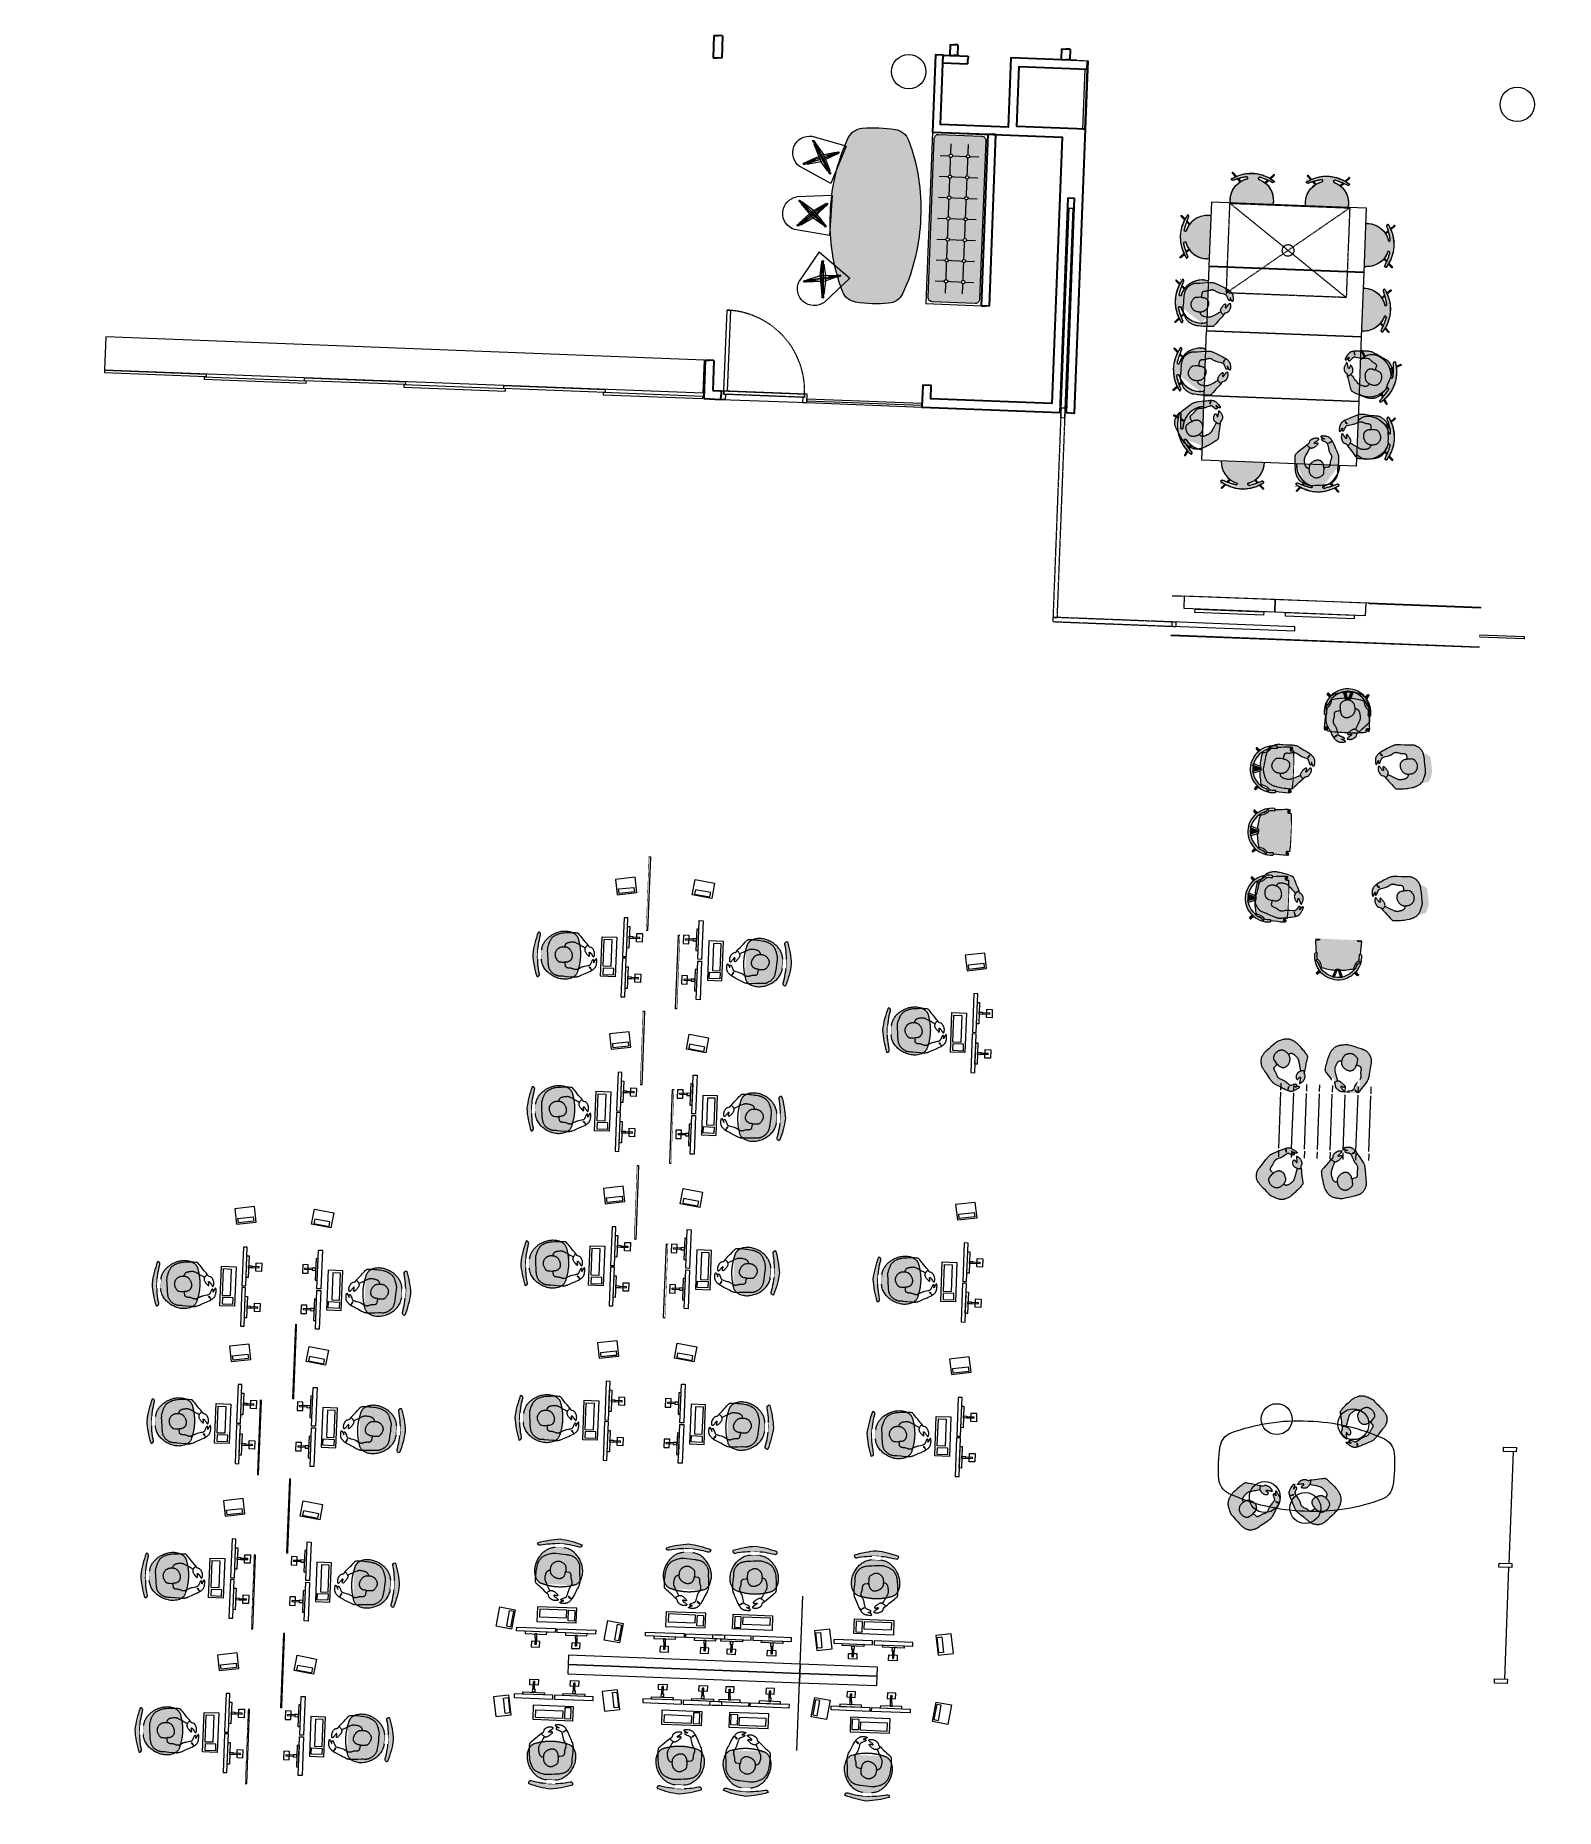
# Model space of a CAD drawing. Header units: millimetres. Extents: x 17924 to 83548, y -4690 to 56252.
# Drawn here: x 65850 to 83548, y 35608 to 56252 of the extents above; entities that cross this region are included whole.
import ezdxf

# ---------------------------------------------------------------- set-up
doc = ezdxf.new("R2010")
doc.units = ezdxf.units.MM
doc.header["$MEASUREMENT"] = 0
doc.linetypes.add('DGN Style 2', pattern=[10, 6, -4])
for name, color, linetype, lineweight in [('DOOR', 40, 'Continuous', 0), ('DOOR-FRAM', 40, 'Continuous', 0), ('DOOR-HEAD', 42, 'Continuous', 30), ('DOOR-LEAF', 40, 'Continuous', 0), ('DOOR-OPNG', 40, 'Continuous', 0), ('EQPM-FIXD', 62, 'Continuous', 13), ('EQPM-OVHD', 62, 'DGN Style 2', 13), ('FIXT-JNRY-FULL', 6, 'Continuous', 0), ('FIXT-JNRY-PART', 42, 'Continuous', 0), ('FURN-FILE', 211, 'Continuous', 0), ('FURN-FREE', 1, 'Continuous', 0), ('FURN-PLNT', 211, 'Continuous', 0), ('FURN-STOR', 213, 'Continuous', 0), ('FURN-WKST', 42, 'Continuous', 13), ('FURN-WKST-SCRN', 92, 'Continuous', 13), ('GLAZ', 4, 'Continuous', 0), ('PRES-FILL', 7, 'Continuous', 0), ('PRES-PEOP', 42, 'Continuous', 0), ('PRTN-FULL', 6, 'Continuous', 30), ('WALL-GLAZ', 140, 'Continuous', 13), ('WALL-LNIG', 1, 'Continuous', 0)]:
    doc.layers.add(name, color=color, linetype=linetype, lineweight=lineweight)

# ---------------------------------------------------------------- blocks, each defined once
blk = doc.blocks.new('*U34')
at = {"layer": 'PRES-FILL', "linetype": 'ByBlock', "lineweight": -2}
h = blk.add_hatch(color=0, dxfattribs=at)
edge = h.paths.add_edge_path(flags=16)
edge.add_spline(control_points=[(-87, -291), (-89, -288), (-89, -283), (-89, -277)], knot_values=[0, 0, 0, 0, 1, 1, 1, 1], degree=3, periodic=0)
edge.add_spline(control_points=[(-89, -277), (-94, -264), (-102, -248), (-95, -248), (-88, -247), (-90, -264), (-89, -277)], knot_values=[0, 0, 0, 0, 0.509531, 0.509531, 0.509531, 1, 1, 1, 1], degree=3, periodic=0)
edge.add_spline(control_points=[(-89, -277), (-88, -283), (-86, -288), (-87, -291)], knot_values=[0, 0, 0, 0, 1, 1, 1, 1], degree=3, periodic=0)
edge.add_spline(control_points=[(-87, -291), (-86, -293), (-84, -293), (-82, -293), (-64, -287), (-45, -281), (-26, -274), (-4, -266), (18, -258), (41, -250), (62, -242), (84, -234), (102, -220), (117, -208), (130, -193), (143, -179), (163, -155), (183, -131), (203, -108), (213, -96), (224, -86), (234, -75), (247, -61), (255, -44), (260, -25), (269, 11), (269, 47), (253, 78), (241, 99), (227, 118), (212, 136), (198, 152), (184, 168), (171, 183), (154, 203), (137, 222), (120, 241), (107, 255), (88, 262), (71, 271), (49, 283), (28, 293), (3, 297), (-22, 302), (-45, 299), (-68, 291), (-91, 283), (-112, 274), (-130, 260), (-157, 239), (-183, 218), (-208, 195), (-226, 178), (-244, 160), (-260, 141), (-265, 135), (-270, 127), (-270, 120), (-269, 92), (-265, 65), (-263, 38), (-261, 9), (-260, -20), (-258, -48), (-258, -52), (-255, -55), (-254, -58), (-253, -62), (-253, -65), (-253, -69), (-254, -82), (-268, -92), (-268, -107), (-269, -125), (-262, -143), (-256, -158), (-248, -174), (-231, -189), (-215, -196), (-195, -205), (-228, -120), (-210, -123), (-201, -124), (-195, -153), (-182, -153), (-180, -153), (-176, -153), (-176, -151), (-175, -121), (-176, -84), (-192, -64), (-196, -58), (-202, -54), (-210, -52)], knot_values=[0, 0, 0, 0, 0.004098, 0.004098, 0.004098, 0.036354, 0.036354, 0.036354, 0.07573, 0.07573, 0.07573, 0.113201, 0.113201, 0.113201, 0.145266, 0.145266, 0.145266, 0.196552, 0.196552, 0.196552, 0.221625, 0.221625, 0.221625, 0.252365, 0.252365, 0.252365, 0.309173, 0.309173, 0.309173, 0.348127, 0.348127, 0.348127, 0.382965, 0.382965, 0.382965, 0.425054, 0.425054, 0.425054, 0.456865, 0.456865, 0.456865, 0.496842, 0.496842, 0.496842, 0.536467, 0.536467, 0.536467, 0.574696, 0.574696, 0.574696, 0.630228, 0.630228, 0.630228, 0.671879, 0.671879, 0.671879, 0.684675, 0.684675, 0.684675, 0.729775, 0.729775, 0.729775, 0.777357, 0.777357, 0.777357, 0.783126, 0.783126, 0.783126, 0.789055, 0.789055, 0.789055, 0.811446, 0.811446, 0.811446, 0.840448, 0.840448, 0.840448, 0.871083, 0.871083, 0.871083, 0.911485, 0.911485, 0.911485, 0.934486, 0.934486, 0.934486, 0.938181, 0.938181, 0.938181, 0.987094, 0.987094, 0.987094, 1, 1, 1, 1], degree=3, periodic=0)
edge.add_line((-210, -52), (-194, 0))
edge.add_spline(control_points=[(-194, 0), (-187, 23), (-180, 45), (-172, 68), (-163, 91), (-140, 108), (-119, 122), (-107, 130), (-96, 137), (-81, 137), (-68, 137), (-58, 134), (-50, 127)], knot_values=[0, 0, 0, 0, 0.324205, 0.324205, 0.324205, 0.66843, 0.66843, 0.66843, 0.855113, 0.855113, 0.855113, 1, 1, 1, 1], degree=3, periodic=0)
edge.add_line((-50, 127), (-43, 122))
edge.add_spline(control_points=[(-43, 122), (-53, 112), (-62, 101), (-66, 86), (-72, 67), (-71, 52), (-66, 32), (-61, 12), (-52, -4), (-40, -17), (-30, -28), (-16, -36), (4, -38), (21, -39), (33, -33), (46, -28), (56, -24), (64, -4), (73, -9), (78, -12), (80, -18), (83, -23), (90, -35), (105, -43), (104, -60), (103, -83), (82, -93), (72, -110), (63, -125), (57, -143), (46, -156), (28, -177), (-9, -177), (-34, -189), (-57, -201), (-80, -219), (-103, -230), (-126, -242), (-170, -203), (-184, -215), (-185, -216), (-186, -221), (-186, -224), (-184, -232), (-162, -244), (-165, -244), (-170, -245), (-190, -234), (-202, -232), (-207, -232), (-219, -228), (-217, -234), (-214, -244), (-208, -251), (-202, -257), (-185, -273), (-169, -290), (-141, -295), (-122, -299), (-104, -297), (-90, -294), (-88, -294), (-88, -293), (-87, -291)], knot_values=[0, 0, 0, 0, 0.044568, 0.044568, 0.044568, 0.101682, 0.101682, 0.101682, 0.159954, 0.159954, 0.159954, 0.212108, 0.212108, 0.212108, 0.25772, 0.25772, 0.25772, 0.292514, 0.292514, 0.292514, 0.310285, 0.310285, 0.310285, 0.355053, 0.355053, 0.355053, 0.417583, 0.417583, 0.417583, 0.47369, 0.47369, 0.47369, 0.564976, 0.564976, 0.564976, 0.649839, 0.649839, 0.649839, 0.736981, 0.736981, 0.736981, 0.746599, 0.746599, 0.746599, 0.777051, 0.777051, 0.777051, 0.817948, 0.817948, 0.817948, 0.83422, 0.83422, 0.83422, 0.863911, 0.863911, 0.863911, 0.939425, 0.939425, 0.939425, 0.993629, 0.993629, 0.993629, 1, 1, 1, 1], degree=3, periodic=0)
at = {"layer": 'PRES-PEOP', "color": 0, "linetype": 'ByBlock', "lineweight": -2, "flags": 128}
for points in [[(-250, -47), (-246, -46), (-242, -46), (-239, -45), (-231, -45), (-225, -45), (-220, -45), (-215, -46), (-212, -47), (-208, -48), (-206, -50), (-203, -51), (-202, -52), (-200, -53), (-198, -55), (-196, -57), (-195, -59), (-193, -61), (-192, -64), (-187, -76), (-183, -86), (-180, -95), (-178, -103), (-176, -110), (-174, -116), (-173, -121), (-173, -125), (-172, -129), (-172, -135), (-172, -139), (-173, -143), (-174, -147), (-176, -151), (-176, -151), (-176, -151), (-176, -152), (-176, -152), (-176, -152), (-177, -152), (-177, -152), (-177, -152), (-178, -152), (-178, -153), (-179, -153), (-179, -153), (-181, -153), (-181, -153), (-182, -153), (-183, -153), (-185, -153), (-186, -153), (-187, -153), (-188, -153), (-189, -152), (-190, -151), (-191, -150), (-193, -148), (-194, -147), (-195, -145), (-197, -142), (-200, -135), (-201, -133), (-202, -131), (-203, -129), (-204, -128), (-205, -127), (-206, -125), (-207, -124), (-208, -124), (-209, -123), (-210, -123), (-210, -123), (-212, -123), (-213, -123), (-214, -124), (-215, -125), (-216, -126), (-216, -128), (-216, -130), (-216, -132), (-216, -134), (-216, -138), (-216, -143), (-215, -147), (-214, -156), (-213, -164), (-211, -171), (-211, -176), (-210, -181), (-210, -185), (-210, -188), (-210, -190), (-210, -192), (-210, -193), (-210, -194), (-211, -195), (-211, -196), (-212, -196), (-213, -196), (-214, -196), (-215, -196), (-218, -195), (-220, -194), (-223, -192), (-225, -191), (-227, -189), (-232, -186), (-235, -183), (-238, -181), (-241, -178), (-243, -176), (-247, -172), (-250, -168), (-252, -166), (-254, -162), (-255, -160), (-256, -158), (-260, -146), (-262, -141), (-263, -137), (-265, -133), (-266, -127), (-267, -122), (-268, -118), (-268, -115), (-268, -111), (-268, -107), (-268, -104), (-267, -102), (-267, -100), (-266, -98), (-265, -96), (-264, -92), (-257, -81), (-256, -78), (-255, -76), (-254, -74), (-254, -71), (-253, -69), (-253, -67), (-253, -66), (-253, -65), (-253, -63), (-254, -62), (-254, -61), (-254, -60), (-254, -58), (-254, -57), (-255, -57), (-255, -56), (-255, -55), (-257, -52), (-257, -51), (-257, -50), (-258, -50), (-258, -49), (-258, -48), (-259, -27), (-261, 6), (-263, 38), (-264, 48), (-268, 83), (-268, 92), (-269, 106), (-270, 112), (-270, 120), (-270, 121), (-270, 122), (-269, 124), (-269, 125), (-269, 126), (-268, 128), (-268, 130), (-267, 131), (-266, 133), (-265, 135), (-264, 136), (-262, 139), (-260, 141), (-248, 155), (-238, 165), (-231, 173), (-219, 184), (-208, 195), (-189, 212), (-175, 224), (-164, 233), (-147, 247), (-130, 260), (-123, 265), (-117, 269), (-111, 272), (-106, 275), (-97, 279), (-90, 283), (-85, 285), (-77, 288), (-68, 291), (-59, 293), (-52, 295), (-45, 297), (-39, 298), (-34, 299), (-29, 299), (-21, 299), (-15, 299), (-11, 299), (-4, 298), (3, 297), (12, 295), (20, 293), (27, 291), (33, 289), (42, 285), (50, 282), (60, 277), (71, 271), (84, 265), (94, 260), (101, 256), (106, 252), (110, 250), (112, 248), (116, 244), (120, 241), (133, 226), (152, 205), (171, 183), (191, 160), (212, 136), (218, 129), (223, 123), (231, 112), (237, 104), (241, 98), (244, 93), (248, 86), (253, 78), (256, 72), (258, 66), (260, 61), (261, 55), (263, 51), (264, 41), (265, 33), (266, 26), (266, 20), (265, 8), (265, 0), (264, -6), (262, -16), (260, -25), (258, -32), (256, -38), (254, -43), (252, -47), (250, -51), (249, -54), (245, -60), (243, -64), (241, -67), (238, -71), (234, -75), (227, -83), (215, -95), (209, -102), (203, -108), (173, -143), (143, -179), (133, -190), (126, -198), (120, -204), (116, -208), (113, -211), (107, -216), (102, -220), (99, -223), (95, -225), (89, -229), (83, -232), (78, -235), (69, -239), (62, -242), (41, -250), (7, -262), (-26, -274), (-40, -279), (-61, -286), (-82, -293), (-83, -293), (-84, -293), (-85, -293), (-86, -292), (-87, -291), (-87, -290), (-88, -290), (-88, -288), (-88, -287), (-89, -286), (-89, -283), (-89, -281), (-89, -278), (-89, -273), (-89, -268), (-89, -264), (-89, -260), (-89, -258), (-89, -255), (-89, -254), (-90, -252), (-90, -251), (-91, -250), (-91, -249), (-92, -248), (-92, -248), (-93, -248), (-94, -248), (-95, -248), (-96, -248), (-97, -248), (-98, -249), (-98, -250), (-98, -251), (-98, -252), (-98, -253), (-98, -254), (-98, -255), (-97, -258), (-96, -260), (-95, -263), (-93, -268), (-90, -277), (-89, -280), (-88, -283), (-87, -285), (-87, -286), (-87, -288), (-87, -289), (-87, -290), (-87, -291), (-87, -292), (-88, -293), (-88, -293), (-89, -294), (-90, -294), (-96, -295), (-101, -296), (-106, -296), (-110, -297), (-114, -297), (-121, -297), (-126, -297), (-130, -297), (-136, -296), (-139, -296), (-141, -295), (-146, -294), (-150, -293), (-154, -292), (-161, -289), (-167, -286), (-171, -283), (-176, -280), (-179, -278), (-185, -273), (-190, -270), (-196, -264), (-202, -257), (-203, -256), (-205, -253), (-207, -250), (-209, -248), (-211, -246), (-212, -244), (-213, -243), (-214, -242), (-215, -241), (-215, -240), (-216, -238), (-217, -237), (-217, -236), (-217, -235), (-217, -234), (-217, -234), (-217, -233), (-217, -233), (-217, -233), (-217, -233), (-217, -233), (-216, -232), (-216, -232), (-215, -232), (-214, -232), (-214, -232), (-213, -232), (-212, -232), (-210, -231), (-209, -232), (-207, -232), (-206, -232), (-205, -232), (-204, -232), (-203, -232), (-203, -232), (-202, -232), (-200, -233), (-198, -234), (-196, -234), (-191, -236), (-184, -239), (-178, -241), (-176, -241), (-173, -242), (-171, -243), (-169, -243), (-168, -244), (-167, -244), (-165, -244), (-165, -244), (-165, -244), (-164, -244), (-164, -244), (-164, -244), (-165, -243), (-165, -243), (-165, -243), (-166, -242), (-166, -242), (-167, -241), (-168, -240), (-169, -239), (-170, -238), (-172, -236), (-176, -233), (-179, -230), (-180, -229), (-182, -228), (-183, -227), (-184, -226), (-185, -225), (-185, -225), (-186, -224), (-186, -224), (-186, -224), (-186, -223), (-186, -223), (-186, -223), (-186, -222), (-186, -222), (-186, -221), (-186, -221), (-186, -220), (-186, -219), (-186, -218), (-186, -218), (-185, -217), (-185, -217), (-185, -217), (-185, -216), (-185, -216), (-185, -216), (-184, -215), (-184, -215), (-184, -215), (-182, -214), (-180, -214), (-179, -214), (-177, -214), (-173, -214), (-169, -215), (-165, -216), (-162, -217), (-154, -220), (-141, -226), (-136, -228), (-131, -229), (-127, -231), (-124, -231), (-121, -232), (-116, -233), (-113, -233), (-110, -232), (-106, -232), (-105, -231), (-103, -230), (-94, -226), (-87, -221), (-74, -213), (-54, -201), (-44, -195), (-34, -189), (-29, -187), (-24, -185), (-15, -182), (1, -178), (14, -174), (18, -173), (22, -171), (29, -168), (33, -166), (37, -164), (41, -160), (44, -158), (46, -156), (48, -153), (50, -151), (53, -146), (56, -142), (58, -138), (61, -131), (66, -120), (69, -115), (72, -110), (74, -106), (76, -104), (80, -99), (88, -90), (91, -87), (93, -84), (95, -82), (97, -79), (98, -77), (100, -73), (102, -70), (103, -68), (103, -64), (104, -62), (104, -60), (104, -58), (104, -57), (104, -55), (103, -52), (103, -50), (102, -48), (101, -47), (100, -45), (98, -42), (96, -40), (93, -36), (88, -30), (85, -26), (83, -23), (82, -21), (80, -18), (78, -15), (78, -14), (77, -13), (76, -12), (75, -11), (75, -11), (74, -10), (73, -9), (73, -9), (72, -9), (71, -9), (70, -9), (70, -9), (69, -9), (68, -9), (67, -9), (66, -10), (65, -11), (64, -12), (63, -13), (61, -15), (57, -19), (54, -22), (52, -23), (51, -25), (50, -26), (49, -26), (47, -27), (46, -28), (36, -31), (32, -33), (29, -34), (23, -35), (18, -36), (15, -37), (12, -37), (8, -38), (4, -38), (1, -38), (-2, -37), (-5, -37), (-8, -36), (-10, -36), (-15, -34), (-18, -33), (-22, -31), (-24, -30), (-27, -29), (-30, -26), (-33, -24), (-35, -22), (-38, -19), (-40, -17), (-45, -11), (-48, -7), (-51, -2), (-53, 1), (-55, 5), (-57, 8), (-60, 14), (-61, 18), (-63, 22), (-64, 27), (-66, 32), (-67, 36), (-68, 43), (-69, 48), (-69, 53), (-70, 57), (-70, 61), (-70, 64), (-69, 70), (-69, 74), (-68, 77), (-67, 82), (-66, 86), (-65, 89), (-65, 91), (-64, 94), (-62, 98), (-60, 101), (-58, 104), (-56, 107), (-53, 111), (-50, 114), (-46, 119), (-42, 123), (-37, 128), (-32, 133), (-28, 136), (-25, 140), (-21, 142), (-18, 144), (-16, 146), (-11, 149), (-7, 151), (-3, 153), (1, 155), (7, 157), (11, 158), (14, 159), (17, 159), (21, 160), (26, 160), (31, 161), (35, 161), (39, 160), (45, 160), (50, 159), (53, 158), (58, 157), (63, 156), (67, 154), (71, 153), (74, 151), (78, 149), (81, 148), (86, 144), (90, 141), (94, 137), (97, 134), (100, 131), (102, 129), (105, 124), (108, 120), (110, 117), (112, 112), (114, 106), (117, 96), (120, 88), (122, 80), (123, 74), (124, 68), (124, 64), (124, 60), (124, 56), (123, 53), (123, 51), (122, 46), (120, 43), (119, 41), (117, 38), (115, 35), (106, 24), (91, 8), (76, -8)], [(-210, -52), (-202, -26), (-194, 0), (-189, 17), (-180, 42), (-172, 68), (-170, 72), (-168, 76), (-166, 79), (-164, 83), (-162, 85), (-157, 91), (-153, 95), (-149, 99), (-142, 105), (-137, 109), (-128, 116), (-119, 122), (-114, 125), (-110, 127), (-107, 129), (-104, 131), (-101, 132), (-99, 133), (-97, 134), (-93, 135), (-90, 136), (-88, 136), (-84, 137), (-81, 137), (-78, 137), (-76, 137), (-74, 137), (-73, 137), (-69, 136), (-67, 135), (-64, 135), (-63, 134), (-61, 133), (-58, 132), (-56, 131), (-54, 130), (-52, 129), (-50, 127), (-47, 125), (-43, 122)]]:
    blk.add_lwpolyline(points, dxfattribs=at)
blk = doc.blocks.new('*U35')
at = {"color": 0, "linetype": 'ByBlock', "lineweight": -2}
blk.add_wipeout([(-661, 376), (688, 324), (661, -376), (-688, -324)], dxfattribs=at)
blk.add_wipeout([(-612, 349), (637, 301), (612, -349), (-637, -301)], dxfattribs=at)
for p, q in [((-511, 370), (-508, 450)), ((-361, 364), (-358, 444)), ((-211, 358), (-208, 438)), ((-61, 353), (-58, 433)), ((88, 347), (92, 427)), ((238, 341), (241, 421)), ((388, 335), (391, 415)), ((-537, -304), (-512, 345)), ((-387, -310), (-362, 339)), ((-237, -316), (-212, 333)), ((-87, -322), (-62, 328)), ((62, -328), (87, 322)), ((212, -333), (237, 316)), ((362, -339), (387, 310)), ((512, -345), (537, 304)), ((-538, -329), (-541, -409)), ((-388, -335), (-391, -415)), ((-238, -341), (-241, -421)), ((-88, -347), (-92, -427)), ((61, -353), (58, -433)), ((211, -358), (208, -438)), ((361, -364), (358, -444)), ((511, -370), (508, -450))]:
    blk.add_line(p, q, dxfattribs=at)
blk.add_wipeout([(529, 410), (554, 409), (557, 489), (532, 490)], dxfattribs=at)
blk.add_line((538, 329), (541, 409), dxfattribs=at)
for points in [[(-221, 439), (-196, 438), (-193, 518), (-218, 519)], [(79, 427), (104, 426), (107, 506), (82, 507)], [(379, 416), (404, 415), (407, 495), (382, 496)], [(-554, -409), (-529, -410), (-532, -490), (-557, -489)], [(-404, -415), (-379, -416), (-382, -496), (-407, -495)], [(-104, -426), (-79, -427), (-82, -507), (-107, -506)], [(196, -438), (221, -439), (218, -519), (193, -518)]]:
    blk.add_wipeout(points, dxfattribs=at)
blk = doc.blocks.new('*U36')
at = {"layer": 'PRES-FILL', "linetype": 'ByBlock', "lineweight": -2, "extrusion": (0, 0, -1)}
h = blk.add_hatch(color=0, dxfattribs=at)
edge = h.paths.add_edge_path(flags=16)
edge.add_spline(control_points=[(87, -291), (89, -288), (89, -283), (89, -277)], knot_values=[0, 0, 0, 0, 1, 1, 1, 1], degree=3, periodic=0)
edge.add_spline(control_points=[(89, -277), (94, -264), (102, -248), (95, -248), (88, -247), (90, -264), (89, -277)], knot_values=[0, 0, 0, 0, 0.509531, 0.509531, 0.509531, 1, 1, 1, 1], degree=3, periodic=0)
edge.add_spline(control_points=[(89, -277), (88, -283), (86, -288), (87, -291)], knot_values=[0, 0, 0, 0, 1, 1, 1, 1], degree=3, periodic=0)
edge.add_spline(control_points=[(87, -291), (86, -293), (84, -293), (82, -293), (64, -287), (45, -281), (26, -274), (4, -266), (-18, -258), (-41, -250), (-62, -242), (-84, -234), (-102, -220), (-117, -208), (-130, -193), (-143, -179), (-163, -155), (-183, -131), (-203, -108), (-213, -96), (-224, -86), (-234, -75), (-247, -61), (-255, -44), (-260, -25), (-269, 11), (-269, 47), (-253, 78), (-241, 99), (-227, 118), (-212, 136), (-198, 152), (-184, 168), (-171, 183), (-154, 203), (-137, 222), (-120, 241), (-107, 255), (-88, 262), (-71, 271), (-49, 283), (-28, 293), (-3, 297), (22, 302), (45, 299), (68, 291), (91, 283), (112, 274), (130, 260), (157, 239), (183, 218), (208, 195), (226, 178), (244, 160), (260, 141), (265, 135), (270, 127), (270, 120), (269, 92), (265, 65), (263, 38), (261, 9), (260, -20), (258, -48), (258, -52), (255, -55), (254, -58), (253, -62), (253, -65), (253, -69), (254, -82), (268, -92), (268, -107), (269, -125), (262, -143), (256, -158), (248, -174), (231, -189), (215, -196), (195, -205), (228, -120), (210, -123), (201, -124), (195, -153), (182, -153), (180, -153), (176, -153), (176, -151), (175, -121), (176, -84), (192, -64), (196, -58), (202, -54), (210, -52)], knot_values=[0, 0, 0, 0, 0.004098, 0.004098, 0.004098, 0.036354, 0.036354, 0.036354, 0.07573, 0.07573, 0.07573, 0.113201, 0.113201, 0.113201, 0.145266, 0.145266, 0.145266, 0.196552, 0.196552, 0.196552, 0.221625, 0.221625, 0.221625, 0.252365, 0.252365, 0.252365, 0.309173, 0.309173, 0.309173, 0.348127, 0.348127, 0.348127, 0.382965, 0.382965, 0.382965, 0.425054, 0.425054, 0.425054, 0.456865, 0.456865, 0.456865, 0.496842, 0.496842, 0.496842, 0.536467, 0.536467, 0.536467, 0.574696, 0.574696, 0.574696, 0.630228, 0.630228, 0.630228, 0.671879, 0.671879, 0.671879, 0.684675, 0.684675, 0.684675, 0.729775, 0.729775, 0.729775, 0.777357, 0.777357, 0.777357, 0.783126, 0.783126, 0.783126, 0.789055, 0.789055, 0.789055, 0.811446, 0.811446, 0.811446, 0.840448, 0.840448, 0.840448, 0.871083, 0.871083, 0.871083, 0.911485, 0.911485, 0.911485, 0.934486, 0.934486, 0.934486, 0.938181, 0.938181, 0.938181, 0.987094, 0.987094, 0.987094, 1, 1, 1, 1], degree=3, periodic=0)
edge.add_line((210, -52), (194, 0))
edge.add_spline(control_points=[(194, 0), (187, 23), (180, 45), (172, 68), (163, 91), (140, 108), (119, 122), (107, 130), (96, 137), (81, 137), (68, 137), (58, 134), (50, 127)], knot_values=[0, 0, 0, 0, 0.324205, 0.324205, 0.324205, 0.66843, 0.66843, 0.66843, 0.855113, 0.855113, 0.855113, 1, 1, 1, 1], degree=3, periodic=0)
edge.add_line((50, 127), (43, 122))
edge.add_spline(control_points=[(43, 122), (53, 112), (62, 101), (66, 86), (72, 67), (71, 52), (66, 32), (61, 12), (52, -4), (40, -17), (30, -28), (16, -36), (-4, -38), (-21, -39), (-33, -33), (-46, -28), (-56, -24), (-64, -4), (-73, -9), (-78, -12), (-80, -18), (-83, -23), (-90, -35), (-105, -43), (-104, -60), (-103, -83), (-82, -93), (-72, -110), (-63, -125), (-57, -143), (-46, -156), (-28, -177), (9, -177), (34, -189), (57, -201), (80, -219), (103, -230), (126, -242), (170, -203), (184, -215), (185, -216), (186, -221), (186, -224), (184, -232), (162, -244), (165, -244), (170, -245), (190, -234), (202, -232), (207, -232), (219, -228), (217, -234), (214, -244), (208, -251), (202, -257), (185, -273), (169, -290), (141, -295), (122, -299), (104, -297), (90, -294), (88, -294), (88, -293), (87, -291)], knot_values=[0, 0, 0, 0, 0.044568, 0.044568, 0.044568, 0.101682, 0.101682, 0.101682, 0.159954, 0.159954, 0.159954, 0.212108, 0.212108, 0.212108, 0.25772, 0.25772, 0.25772, 0.292514, 0.292514, 0.292514, 0.310285, 0.310285, 0.310285, 0.355053, 0.355053, 0.355053, 0.417583, 0.417583, 0.417583, 0.47369, 0.47369, 0.47369, 0.564976, 0.564976, 0.564976, 0.649839, 0.649839, 0.649839, 0.736981, 0.736981, 0.736981, 0.746599, 0.746599, 0.746599, 0.777051, 0.777051, 0.777051, 0.817948, 0.817948, 0.817948, 0.83422, 0.83422, 0.83422, 0.863911, 0.863911, 0.863911, 0.939425, 0.939425, 0.939425, 0.993629, 0.993629, 0.993629, 1, 1, 1, 1], degree=3, periodic=0)
at = {"layer": 'PRES-PEOP', "color": 0, "linetype": 'ByBlock', "lineweight": -2, "extrusion": (0, 0, -1), "flags": 128}
for points in [[(250, -47), (246, -46), (243, -46), (240, -46), (237, -46), (234, -46), (228, -47), (224, -48), (219, -49), (216, -50), (213, -51), (207, -54), (203, -56), (200, -58), (196, -61), (192, -64), (187, -68), (183, -72), (180, -77), (176, -81), (174, -86), (172, -90), (170, -94), (168, -98), (167, -102), (165, -109), (164, -115), (164, -120), (164, -125), (164, -129), (165, -132), (165, -135), (167, -140), (169, -143), (170, -145), (173, -148), (176, -151), (176, -151), (176, -152), (177, -152), (177, -152), (178, -152), (178, -152), (179, -153), (179, -153), (180, -153), (180, -153), (181, -153), (181, -153), (182, -153), (183, -153), (184, -153), (185, -153), (186, -152), (187, -152), (188, -151), (189, -150), (191, -148), (192, -147), (193, -145), (195, -141), (199, -135), (201, -133), (202, -131), (203, -129), (204, -128), (205, -127), (206, -125), (207, -124), (208, -124), (209, -123), (210, -123), (210, -123), (212, -123), (213, -123), (214, -124), (215, -126), (215, -127), (216, -129), (216, -131), (216, -133), (216, -135), (216, -139), (216, -144), (216, -148), (215, -157), (214, -165), (213, -172), (213, -178), (212, -182), (212, -186), (212, -189), (212, -191), (212, -193), (212, -194), (212, -195), (213, -196), (213, -196), (213, -197), (214, -196), (215, -196), (217, -195), (219, -193), (221, -192), (223, -190), (225, -189), (229, -186), (233, -183), (236, -181), (239, -178), (242, -176), (246, -172), (249, -169), (251, -166), (252, -164), (254, -161), (256, -158), (258, -151), (261, -146), (262, -141), (264, -136), (265, -133), (266, -129), (267, -124), (268, -120), (268, -116), (268, -111), (268, -107), (268, -104), (267, -102), (267, -100), (266, -98), (264, -94), (258, -82), (256, -79), (255, -76), (255, -74), (254, -72), (254, -70), (253, -69), (253, -67), (253, -66), (253, -65), (253, -64), (253, -63), (254, -62), (254, -61), (254, -59), (254, -58), (254, -57), (255, -57), (255, -56), (255, -55), (256, -54), (257, -52), (257, -51), (257, -51), (258, -50), (258, -49), (258, -49), (258, -48), (259, -27), (261, 6), (263, 38), (265, 58), (268, 89), (269, 104), (270, 120), (270, 121), (270, 122), (270, 124), (269, 125), (269, 126), (268, 128), (268, 129), (267, 131), (266, 132), (265, 134), (264, 136), (262, 138), (260, 141), (254, 148), (248, 155), (243, 160), (235, 169), (228, 176), (218, 185), (208, 195), (189, 212), (175, 224), (164, 233), (147, 247), (130, 260), (123, 265), (117, 269), (111, 272), (106, 275), (97, 279), (91, 283), (85, 285), (77, 288), (68, 291), (59, 293), (51, 296), (44, 297), (38, 298), (33, 299), (28, 299), (20, 299), (14, 299), (10, 299), (3, 298), (-3, 297), (-12, 295), (-19, 293), (-26, 291), (-32, 289), (-42, 285), (-49, 282), (-60, 277), (-71, 271), (-84, 265), (-94, 260), (-101, 256), (-106, 252), (-110, 250), (-112, 248), (-116, 244), (-120, 241), (-133, 226), (-152, 205), (-171, 183), (-191, 160), (-212, 136), (-218, 129), (-222, 123), (-231, 113), (-236, 105), (-241, 98), (-244, 93), (-248, 86), (-253, 78), (-256, 72), (-258, 66), (-260, 60), (-262, 55), (-263, 50), (-265, 40), (-266, 32), (-266, 24), (-266, 18), (-266, 12), (-265, 3), (-264, -4), (-262, -15), (-260, -25), (-258, -31), (-256, -37), (-254, -42), (-252, -46), (-250, -50), (-247, -57), (-244, -61), (-242, -65), (-238, -70), (-234, -75), (-230, -79), (-224, -86), (-213, -97), (-208, -102), (-203, -108), (-173, -143), (-143, -179), (-133, -190), (-126, -198), (-120, -204), (-116, -208), (-113, -211), (-107, -216), (-102, -220), (-99, -223), (-95, -225), (-89, -229), (-83, -232), (-78, -235), (-69, -239), (-62, -242), (-41, -250), (-7, -262), (26, -274), (40, -279), (61, -286), (82, -293), (83, -293), (84, -293), (86, -293), (86, -292), (87, -291), (88, -290), (89, -289), (89, -288), (90, -287), (90, -286), (91, -283), (91, -280), (92, -278), (92, -272), (93, -267), (93, -263), (93, -260), (93, -257), (93, -255), (93, -253), (94, -252), (94, -251), (94, -250), (94, -249), (94, -248), (94, -248), (94, -248), (95, -247), (95, -248), (95, -248), (95, -249), (95, -249), (95, -250), (95, -251), (95, -252), (95, -253), (94, -256), (93, -258), (92, -261), (90, -266), (89, -270), (88, -274), (87, -278), (86, -281), (86, -283), (86, -285), (86, -287), (86, -288), (86, -289), (86, -290), (87, -291), (87, -292), (88, -293), (89, -293), (90, -294), (93, -295), (99, -296), (104, -297), (109, -298), (113, -298), (117, -299), (120, -299), (123, -299), (128, -299), (131, -298), (134, -298), (138, -297), (141, -295), (149, -292), (156, -288), (162, -285), (167, -282), (176, -277), (182, -272), (187, -269), (194, -263), (202, -257), (202, -256), (204, -255), (206, -254), (207, -252), (210, -250), (213, -247), (215, -245), (216, -244), (217, -244), (217, -243), (218, -241), (219, -240), (220, -239), (220, -238), (220, -238), (220, -237), (220, -237), (220, -236), (220, -235), (219, -235), (219, -235), (218, -234), (217, -234), (216, -233), (216, -233), (215, -233), (213, -233), (212, -232), (211, -232), (209, -232), (208, -232), (206, -232), (204, -232), (202, -232), (200, -233), (198, -233), (196, -234), (194, -235), (190, -236), (184, -239), (179, -241), (176, -243), (173, -244), (171, -244), (170, -244), (168, -244), (165, -244), (165, -244), (164, -244), (164, -244), (163, -244), (163, -243), (163, -243), (164, -243), (164, -242), (164, -242), (165, -242), (165, -241), (166, -240), (167, -239), (169, -239), (170, -238), (172, -236), (177, -233), (178, -232), (180, -231), (181, -230), (182, -229), (183, -229), (184, -227), (184, -227), (185, -226), (185, -225), (186, -224), (186, -224), (186, -224), (186, -223), (186, -223), (186, -222), (186, -221), (186, -220), (186, -219), (186, -219), (186, -218), (186, -218), (186, -217), (185, -217), (185, -217), (185, -216), (185, -216), (185, -216), (184, -215), (184, -215), (182, -214), (179, -213), (177, -213), (175, -212), (173, -212), (168, -212), (164, -213), (160, -214), (157, -216), (129, -229), (125, -230), (122, -231), (120, -232), (115, -232), (112, -232), (110, -232), (106, -232), (105, -231), (103, -230), (94, -226), (87, -221), (74, -213), (54, -200), (44, -195), (34, -189), (29, -187), (24, -185), (15, -182), (-1, -178), (-14, -174), (-18, -173), (-22, -171), (-29, -169), (-33, -166), (-37, -164), (-41, -160), (-44, -158), (-46, -156), (-48, -153), (-50, -151), (-52, -148), (-54, -144), (-57, -139), (-61, -132), (-66, -121), (-69, -115), (-72, -110), (-74, -106), (-76, -104), (-80, -98), (-88, -89), (-91, -85), (-93, -82), (-95, -79), (-97, -77), (-100, -73), (-101, -70), (-102, -67), (-103, -65), (-104, -63), (-104, -60), (-104, -59), (-104, -57), (-103, -54), (-103, -53), (-102, -51), (-101, -49), (-101, -47), (-99, -44), (-83, -23), (-78, -16), (-77, -14), (-76, -13), (-76, -12), (-74, -11), (-74, -10), (-73, -9), (-73, -9), (-72, -8), (-71, -8), (-71, -8), (-70, -8), (-70, -8), (-69, -8), (-68, -9), (-67, -9), (-66, -10), (-65, -11), (-64, -12), (-63, -13), (-61, -15), (-57, -19), (-55, -22), (-52, -24), (-51, -25), (-50, -26), (-49, -26), (-47, -27), (-46, -28), (-36, -31), (-28, -34), (-22, -35), (-17, -36), (-14, -37), (-11, -37), (-8, -38), (-4, -38), (-1, -38), (2, -37), (4, -37), (6, -37), (11, -35), (15, -34), (18, -33), (21, -31), (23, -30), (26, -29), (29, -26), (32, -24), (36, -20), (40, -17), (43, -14), (46, -11), (48, -9), (49, -6), (53, -2), (55, 2), (57, 6), (58, 9), (60, 15), (62, 19), (64, 25), (66, 32), (67, 39), (69, 45), (69, 51), (70, 55), (70, 59), (70, 63), (70, 66), (70, 71), (69, 75), (68, 78), (67, 82), (66, 86), (65, 89), (63, 93), (61, 97), (60, 101), (58, 104), (56, 106), (53, 111), (51, 114), (47, 118), (42, 123), (39, 126), (34, 131), (30, 135), (25, 138), (22, 141), (15, 145), (10, 148), (6, 151), (0, 154), (-7, 157), (-10, 158), (-13, 159), (-17, 160), (-20, 161), (-22, 161), (-28, 162), (-32, 162), (-36, 162), (-40, 162), (-43, 161), (-48, 161), (-52, 160), (-55, 159), (-59, 157), (-63, 156), (-67, 154), (-71, 152), (-77, 148), (-83, 144), (-87, 140), (-91, 137), (-94, 133), (-97, 131), (-102, 125), (-105, 121), (-107, 117), (-111, 112), (-114, 106), (-116, 102), (-118, 98), (-120, 93), (-121, 89), (-122, 86), (-123, 82), (-124, 76), (-125, 70), (-125, 65), (-125, 61), (-125, 57), (-124, 54), (-124, 51), (-122, 47), (-121, 44), (-120, 41), (-117, 38), (-115, 35), (-96, 13), (-86, 3), (-76, -8)], [(210, -52), (202, -26), (194, 0), (189, 17), (180, 42), (176, 55), (172, 68), (170, 72), (168, 76), (166, 79), (164, 83), (162, 86), (157, 91), (153, 95), (150, 99), (146, 102), (140, 107), (135, 111), (127, 116), (119, 122), (114, 125), (110, 127), (106, 129), (103, 131), (100, 132), (98, 133), (94, 135), (90, 136), (88, 136), (84, 137), (81, 137), (79, 137), (77, 137), (75, 137), (72, 136), (69, 136), (66, 135), (64, 134), (62, 134), (59, 133), (57, 131), (55, 130), (52, 129), (50, 127), (47, 125), (43, 122)]]:
    blk.add_lwpolyline(points, dxfattribs=at)
blk = doc.blocks.new('wishbone')
at = {"layer": 'PRES-FILL', "linetype": 'ByBlock', "lineweight": -2}
for points in [[(-38, 277, 0.130777), (-3, 307, -0.306335), (224, 469, -0.036506), (261, 466), (261, 467), (283, 463), (282, 461, -0.243242), (452, 307, 0.130777), (487, 277), (464, 264, -0.067728), (467, 197, 0.647408), (496, 197, 0.43745), (224, 498, 0.43745), (-47, 197, 0.647408), (-18, 197, -0.067728), (-15, 264)], [(7, 388, -0.023854), (24, 408, 0.127399), (-6, 437, 0.803319), (-19, 425, -0.128112)], [(224, 469, 0.032547), (192, 466), (215, 388, 0.563813), (234, 388), (261, 466, 0.036506)], [(425, 408, -0.023854), (442, 388, -0.128112), (467, 425, 0.803319), (455, 437, 0.127399)], [(464, 264, -0.23081), (414, 361, 0.052465), (254, 386), (254, 386), (250, 374, -0.15836), (199, 374), (195, 386, 0.052724), (35, 361, -0.23081), (-15, 264), (-15, 264, 0.067728), (-18, 197, -0.256697), (-30, 188, 0.011555), (-42, 37, -0.149337), (0, 38, -0.072231), (0, 0, 0.02684), (224, -12, 0.02684), (449, 0, -0.072231), (449, 38, -0.149337), (491, 37, 0.011555), (479, 188, -0.256697), (467, 197, 0.067728), (464, 264)], [(-3, 39, 0.121346), (-37, 39, 0.226734), (-35, 10, 0.384766)], [(486, 39, 0.121346), (452, 39, 0.384766), (484, 10, 0.226734)]]:
    blk.add_hatch(color=7, dxfattribs=at).paths.add_polyline_path(points)
at = {"layer": 'FURN-FREE', "linetype": 'ByBlock', "lineweight": -2}
for p, q in [((169, 462), (192, 467)), ((199, 374), (169, 462)), ((192, 467), (215, 388)), ((234, 388), (261, 467)), ((283, 463), (250, 374)), ((261, 467), (283, 463)), ((-38, 277), (-15, 264)), ((487, 277), (464, 264))]:
    blk.add_line(p, q, dxfattribs=at)
for centre, radius, start, end in [((228, 222), 276, 90.6858, 185.1938), ((-11, 429), 9.04, 56.1779, 211.2802), ((-77, 357), 89.1, 19.9162, 49.1183), ((-47, 365), 82.3, 31.0105, 60.0518), ((230, 220), 249, 91.3373, 159.4639), ((221, 222), 276, 354.8062, 89.3142), ((219, 220), 249, 20.5361, 88.6627), ((496, 365), 82.3, 119.9482, 148.9895), ((526, 357), 89.1, 130.8817, 160.0838), ((460, 429), 9.04, 328.7198, 123.8221), ((-77, 357), 89.1, 296.1194, 345.8993), ((230, 220), 249, 169.7255, 185.224), ((-89, 363), 124, 306.8706, 4.9264), ((236, -386), 774, 93.0479, 105.1203), ((224, 452), 81.7, 252.2006, 288.1951), ((225, 394), 10.9, 211.3681, 329.0276), ((236, -386), 774, 90.1983, 91.5103), ((212, -386), 774, 74.8797, 86.9521), ((538, 363), 124, 175.0736, 233.1294), ((526, 357), 89.1, 194.1007, 243.8806), ((219, 220), 249, 354.776, 10.2745), ((-33, 204), 16, 204.3592, 336.0365), ((3217, -134), 3263, 174.3331, 176.9812), ((-21, -30), 71.1, 73.2106, 107.1851), ((-7, 27), 33, 158.6902, 209.7899), ((-35, 42), 31.8, 269.3755, 353.5556), ((-130, 18), 131, 351.9351, 8.4606), ((578, 18), 131, 171.5394, 188.0649), ((469, -30), 71.1, 72.8149, 106.7894), ((484, 42), 31.8, 186.4444, 270.6245), ((481, 204), 16, 203.9635, 335.6408), ((-2768, -134), 3263, 3.0188, 5.6669), ((456, 27), 33, 330.2101, 21.3098), ((224, 2083), 2095, 263.8705, 270.0203), ((225, 2083), 2095, 269.9797, 276.1295)]:
    blk.add_arc(centre, radius, start, end, dxfattribs=at)
blk = doc.blocks.new('wishbone_1')
at = {"layer": 'PRES-FILL', "linetype": 'ByBlock', "lineweight": -2}
for points in [[(-38, 277, 0.130777), (-3, 307, -0.306335), (224, 469, -0.036506), (261, 466), (261, 467), (283, 463), (282, 461, -0.243242), (452, 307, 0.130777), (487, 277), (464, 264, -0.067728), (467, 197, 0.647408), (496, 197, 0.43745), (224, 498, 0.43745), (-47, 197, 0.647408), (-18, 197, -0.067728), (-15, 264)], [(7, 388, -0.023854), (24, 408, 0.127399), (-6, 437, 0.803319), (-19, 425, -0.128112)], [(224, 469, 0.032547), (192, 466), (215, 388, 0.563813), (234, 388), (261, 466, 0.036506)], [(425, 408, -0.023854), (442, 388, -0.128112), (467, 425, 0.803319), (455, 437, 0.127399)], [(464, 264, -0.23081), (414, 361, 0.052465), (254, 386), (254, 386), (250, 374, -0.15836), (199, 374), (195, 386, 0.052724), (35, 361, -0.23081), (-15, 264), (-15, 264, 0.067728), (-18, 197, -0.256697), (-30, 188, 0.011555), (-42, 37, -0.149337), (0, 38, -0.072231), (0, 0, 0.02684), (224, -12, 0.02684), (449, 0, -0.072231), (449, 38, -0.149337), (491, 37, 0.011555), (479, 188, -0.256697), (467, 197, 0.067728), (464, 264)], [(-3, 39, 0.121346), (-37, 39, 0.226734), (-35, 10, 0.384766)], [(486, 39, 0.121346), (452, 39, 0.384766), (484, 10, 0.226734)]]:
    blk.add_hatch(color=7, dxfattribs=at).paths.add_polyline_path(points)
at = {"layer": 'FURN-FREE', "linetype": 'ByBlock', "lineweight": -2}
for p, q in [((169, 462), (192, 467)), ((199, 374), (169, 462)), ((192, 467), (215, 388)), ((234, 388), (261, 467)), ((283, 463), (250, 374)), ((261, 467), (283, 463)), ((-38, 277), (-15, 264)), ((487, 277), (464, 264))]:
    blk.add_line(p, q, dxfattribs=at)
for centre, radius, start, end in [((228, 222), 276, 90.6858, 185.1938), ((-11, 429), 9.04, 56.1779, 211.2802), ((-77, 357), 89.1, 19.9162, 49.1183), ((-47, 365), 82.3, 31.0105, 60.0518), ((230, 220), 249, 91.3373, 159.4639), ((221, 222), 276, 354.8062, 89.3142), ((219, 220), 249, 20.5361, 88.6627), ((496, 365), 82.3, 119.9482, 148.9895), ((526, 357), 89.1, 130.8817, 160.0838), ((460, 429), 9.04, 328.7198, 123.8221), ((-77, 357), 89.1, 296.1194, 345.8993), ((230, 220), 249, 169.7255, 185.224), ((-89, 363), 124, 306.8706, 4.9264), ((236, -386), 774, 93.0479, 105.1203), ((224, 452), 81.7, 252.2006, 288.1951), ((225, 394), 10.9, 211.3681, 329.0276), ((236, -386), 774, 90.1983, 91.5103), ((212, -386), 774, 74.8797, 86.9521), ((538, 363), 124, 175.0736, 233.1294), ((526, 357), 89.1, 194.1007, 243.8806), ((219, 220), 249, 354.776, 10.2745), ((-33, 204), 16, 204.3592, 336.0365), ((3217, -134), 3263, 174.3331, 176.9812), ((-21, -30), 71.1, 73.2106, 107.1851), ((-7, 27), 33, 158.6902, 209.7899), ((-35, 42), 31.8, 269.3755, 353.5556), ((-130, 18), 131, 351.9351, 8.4606), ((578, 18), 131, 171.5394, 188.0649), ((469, -30), 71.1, 72.8149, 106.7894), ((484, 42), 31.8, 186.4444, 270.6245), ((481, 204), 16, 203.9635, 335.6408), ((-2768, -134), 3263, 3.0188, 5.6669), ((456, 27), 33, 330.2101, 21.3098), ((224, 2083), 2095, 263.8705, 270.0203), ((225, 2083), 2095, 269.9797, 276.1295)]:
    blk.add_arc(centre, radius, start, end, dxfattribs=at)
blk = doc.blocks.new('wishbone_2')
at = {"layer": 'PRES-FILL', "linetype": 'ByBlock', "lineweight": -2}
for points in [[(-38, 277, 0.130777), (-3, 307, -0.306335), (224, 469, -0.036506), (261, 466), (261, 467), (283, 463), (282, 461, -0.243242), (452, 307, 0.130777), (487, 277), (464, 264, -0.067728), (467, 197, 0.647408), (496, 197, 0.43745), (224, 498, 0.43745), (-47, 197, 0.647408), (-18, 197, -0.067728), (-15, 264)], [(7, 388, -0.023854), (24, 408, 0.127399), (-6, 437, 0.803319), (-19, 425, -0.128112)], [(224, 469, 0.032547), (192, 466), (215, 388, 0.563813), (234, 388), (261, 466, 0.036506)], [(425, 408, -0.023854), (442, 388, -0.128112), (467, 425, 0.803319), (455, 437, 0.127399)], [(464, 264, -0.23081), (414, 361, 0.052465), (254, 386), (254, 386), (250, 374, -0.15836), (199, 374), (195, 386, 0.052724), (35, 361, -0.23081), (-15, 264), (-15, 264, 0.067728), (-18, 197, -0.256697), (-30, 188, 0.011555), (-42, 37, -0.149337), (0, 38, -0.072231), (0, 0, 0.02684), (224, -12, 0.02684), (449, 0, -0.072231), (449, 38, -0.149337), (491, 37, 0.011555), (479, 188, -0.256697), (467, 197, 0.067728), (464, 264)], [(-3, 39, 0.121346), (-37, 39, 0.226734), (-35, 10, 0.384766)], [(486, 39, 0.121346), (452, 39, 0.384766), (484, 10, 0.226734)]]:
    blk.add_hatch(color=7, dxfattribs=at).paths.add_polyline_path(points)
at = {"layer": 'FURN-FREE', "linetype": 'ByBlock', "lineweight": -2}
for p, q in [((169, 462), (192, 467)), ((199, 374), (169, 462)), ((192, 467), (215, 388)), ((234, 388), (261, 467)), ((283, 463), (250, 374)), ((261, 467), (283, 463)), ((-38, 277), (-15, 264)), ((487, 277), (464, 264))]:
    blk.add_line(p, q, dxfattribs=at)
for centre, radius, start, end in [((228, 222), 276, 90.6858, 185.1938), ((-11, 429), 9.04, 56.1779, 211.2802), ((-77, 357), 89.1, 19.9162, 49.1183), ((-47, 365), 82.3, 31.0105, 60.0518), ((230, 220), 249, 91.3373, 159.4639), ((221, 222), 276, 354.8062, 89.3142), ((219, 220), 249, 20.5361, 88.6627), ((496, 365), 82.3, 119.9482, 148.9895), ((526, 357), 89.1, 130.8817, 160.0838), ((460, 429), 9.04, 328.7198, 123.8221), ((-77, 357), 89.1, 296.1194, 345.8993), ((230, 220), 249, 169.7255, 185.224), ((-89, 363), 124, 306.8706, 4.9264), ((236, -386), 774, 93.0479, 105.1203), ((224, 452), 81.7, 252.2006, 288.1951), ((225, 394), 10.9, 211.3681, 329.0276), ((236, -386), 774, 90.1983, 91.5103), ((212, -386), 774, 74.8797, 86.9521), ((538, 363), 124, 175.0736, 233.1294), ((526, 357), 89.1, 194.1007, 243.8806), ((219, 220), 249, 354.776, 10.2745), ((-33, 204), 16, 204.3592, 336.0365), ((3217, -134), 3263, 174.3331, 176.9812), ((-21, -30), 71.1, 73.2106, 107.1851), ((-7, 27), 33, 158.6902, 209.7899), ((-35, 42), 31.8, 269.3755, 353.5556), ((-130, 18), 131, 351.9351, 8.4606), ((578, 18), 131, 171.5394, 188.0649), ((469, -30), 71.1, 72.8149, 106.7894), ((484, 42), 31.8, 186.4444, 270.6245), ((481, 204), 16, 203.9635, 335.6408), ((-2768, -134), 3263, 3.0188, 5.6669), ((456, 27), 33, 330.2101, 21.3098), ((224, 2083), 2095, 263.8705, 270.0203), ((225, 2083), 2095, 269.9797, 276.1295)]:
    blk.add_arc(centre, radius, start, end, dxfattribs=at)
blk = doc.blocks.new('wishbone_3')
at = {"layer": 'PRES-FILL', "linetype": 'ByBlock', "lineweight": -2, "extrusion": (0, 0, -1)}
for points in [[(-487, 277, 0.130777), (-452, 307, -0.243242), (-282, 461), (-283, 463), (-261, 467), (-261, 466, -0.036506), (-224, 469, -0.306335), (3, 307, 0.130777), (38, 277), (15, 264, -0.067728), (18, 197, 0.647408), (47, 197, 0.43745), (-224, 498, 0.43745), (-496, 197, 0.647408), (-467, 197, -0.067728), (-464, 264)], [(-24, 408, -0.023854), (-7, 388, -0.128112), (19, 425, 0.803319), (6, 437, 0.127399)], [(-192, 466, -0.023338), (-169, 462), (-199, 374, -0.15836), (-250, 374), (-254, 386), (-254, 386, 0.000259), (-254, 386), (-282, 461, -0.022164), (-261, 466), (-234, 388, 0.563813), (-215, 388)], [(-442, 388, -0.023854), (-425, 408, 0.127399), (-455, 437, 0.803319), (-467, 425, -0.128112)], [(-464, 264, 0.23081), (-414, 361, -0.052465), (-254, 386), (-254, 386), (-250, 374, 0.15836), (-199, 374), (-195, 386, -0.052724), (-35, 361, 0.23081), (15, 264), (15, 264, -0.067728), (18, 197, 0.256697), (30, 188, -0.011555), (42, 37, 0.149337), (0, 38, 0.072231), (0, 0, -0.02684), (-224, -12, -0.02684), (-449, 0, 0.072231), (-449, 38, 0.149337), (-491, 37, -0.011555), (-479, 188, 0.256697), (-467, 197, -0.067728), (-464, 264)], [(37, 39, 0.121346), (3, 39, 0.384766), (35, 10, 0.226734)], [(-452, 39, 0.121346), (-486, 39, 0.226734), (-484, 10, 0.384766)]]:
    blk.add_hatch(color=7, dxfattribs=at).paths.add_polyline_path(points)
at = {"layer": 'FURN-FREE', "linetype": 'ByBlock', "lineweight": -2}
for p, q in [((169, 462), (192, 467)), ((199, 374), (169, 462)), ((192, 467), (215, 388)), ((234, 388), (261, 467)), ((283, 463), (250, 374)), ((261, 467), (283, 463)), ((-38, 277), (-15, 264)), ((487, 277), (464, 264))]:
    blk.add_line(p, q, dxfattribs=at)
for centre, radius, start, end in [((228, 222), 276, 90.6858, 185.1938), ((-11, 429), 9.04, 56.1779, 211.2802), ((-77, 357), 89.1, 19.9162, 49.1183), ((-47, 365), 82.3, 31.0105, 60.0518), ((230, 220), 249, 91.3373, 159.4639), ((221, 222), 276, 354.8062, 89.3142), ((219, 220), 249, 20.5361, 88.6627), ((496, 365), 82.3, 119.9482, 148.9895), ((526, 357), 89.1, 130.8817, 160.0838), ((460, 429), 9.04, 328.7198, 123.8221), ((-77, 357), 89.1, 296.1194, 345.8993), ((230, 220), 249, 169.7255, 185.224), ((-89, 363), 124, 306.8706, 4.9264), ((236, -386), 774, 93.0479, 105.1203), ((224, 452), 81.7, 252.2006, 288.1951), ((225, 394), 10.9, 211.3681, 329.0276), ((236, -386), 774, 90.1983, 91.5103), ((212, -386), 774, 74.8797, 86.9521), ((538, 363), 124, 175.0736, 233.1294), ((526, 357), 89.1, 194.1007, 243.8806), ((219, 220), 249, 354.776, 10.2745), ((-33, 204), 16, 204.3592, 336.0365), ((3217, -134), 3263, 174.3331, 176.9812), ((-21, -30), 71.1, 73.2106, 107.1851), ((-7, 27), 33, 158.6902, 209.7899), ((-35, 42), 31.8, 269.3755, 353.5556), ((-130, 18), 131, 351.9351, 8.4606), ((578, 18), 131, 171.5394, 188.0649), ((469, -30), 71.1, 72.8149, 106.7894), ((484, 42), 31.8, 186.4444, 270.6245), ((481, 204), 16, 203.9635, 335.6408), ((-2768, -134), 3263, 3.0188, 5.6669), ((456, 27), 33, 330.2101, 21.3098), ((224, 2083), 2095, 263.8705, 270.0203), ((225, 2083), 2095, 269.9797, 276.1295)]:
    blk.add_arc(centre, radius, start, end, dxfattribs=at)
blk = doc.blocks.new('wishbone_4')
at = {"layer": 'PRES-FILL', "linetype": 'ByBlock', "lineweight": -2}
for points in [[(-38, 277, 0.130777), (-3, 307, -0.306335), (224, 469, -0.036506), (261, 466), (261, 467), (283, 463), (282, 461, -0.243242), (452, 307, 0.130777), (487, 277), (464, 264, -0.067728), (467, 197, 0.647408), (496, 197, 0.43745), (224, 498, 0.43745), (-47, 197, 0.647408), (-18, 197, -0.067728), (-15, 264)], [(7, 388, -0.023854), (24, 408, 0.127399), (-6, 437, 0.803319), (-19, 425, -0.128112)], [(192, 466, 0.023338), (169, 462), (199, 374, 0.15836), (250, 374), (254, 386), (282, 461, 0.022164), (261, 466), (234, 388, -0.563813), (215, 388)], [(425, 408, -0.023854), (442, 388, -0.128112), (467, 425, 0.803319), (455, 437, 0.127399)], [(464, 264, -0.23081), (414, 361, 0.052465), (254, 386), (254, 386), (250, 374, -0.15836), (199, 374), (195, 386, 0.052724), (35, 361, -0.23081), (-15, 264), (-15, 264, 0.067728), (-18, 197, -0.256697), (-30, 188, 0.011555), (-42, 37, -0.149337), (0, 38, -0.072231), (0, 0, 0.02684), (224, -12, 0.02684), (449, 0, -0.072231), (449, 38, -0.149337), (491, 37, 0.011555), (479, 188, -0.256697), (467, 197, 0.067728), (464, 264)], [(-3, 39, 0.121346), (-37, 39, 0.226734), (-35, 10, 0.384766)], [(486, 39, 0.121346), (452, 39, 0.384766), (484, 10, 0.226734)]]:
    blk.add_hatch(color=7, dxfattribs=at).paths.add_polyline_path(points)
at = {"layer": 'FURN-FREE', "linetype": 'ByBlock', "lineweight": -2}
for p, q in [((169, 462), (192, 467)), ((199, 374), (169, 462)), ((192, 467), (215, 388)), ((234, 388), (261, 467)), ((283, 463), (250, 374)), ((261, 467), (283, 463)), ((-38, 277), (-15, 264)), ((487, 277), (464, 264))]:
    blk.add_line(p, q, dxfattribs=at)
for centre, radius, start, end in [((228, 222), 276, 90.6858, 185.1938), ((-11, 429), 9.04, 56.1779, 211.2802), ((-77, 357), 89.1, 19.9162, 49.1183), ((-47, 365), 82.3, 31.0105, 60.0518), ((230, 220), 249, 91.3373, 159.4639), ((221, 222), 276, 354.8062, 89.3142), ((219, 220), 249, 20.5361, 88.6627), ((496, 365), 82.3, 119.9482, 148.9895), ((526, 357), 89.1, 130.8817, 160.0838), ((460, 429), 9.04, 328.7198, 123.8221), ((-77, 357), 89.1, 296.1194, 345.8993), ((230, 220), 249, 169.7255, 185.224), ((-89, 363), 124, 306.8706, 4.9264), ((236, -386), 774, 93.0479, 105.1203), ((224, 452), 81.7, 252.2006, 288.1951), ((225, 394), 10.9, 211.3681, 329.0276), ((236, -386), 774, 90.1983, 91.5103), ((212, -386), 774, 74.8797, 86.9521), ((538, 363), 124, 175.0736, 233.1294), ((526, 357), 89.1, 194.1007, 243.8806), ((219, 220), 249, 354.776, 10.2745), ((-33, 204), 16, 204.3592, 336.0365), ((3217, -134), 3263, 174.3331, 176.9812), ((-21, -30), 71.1, 73.2106, 107.1851), ((-7, 27), 33, 158.6902, 209.7899), ((-35, 42), 31.8, 269.3755, 353.5556), ((-130, 18), 131, 351.9351, 8.4606), ((224, 2083), 2095, 263.8705, 270.0203), ((578, 18), 131, 171.5394, 188.0649), ((469, -30), 71.1, 72.8149, 106.7894), ((484, 42), 31.8, 186.4444, 270.6245), ((481, 204), 16, 203.9635, 335.6408), ((-2768, -134), 3263, 3.0188, 5.6669), ((456, 27), 33, 330.2101, 21.3098), ((225, 2083), 2095, 269.9797, 276.1295)]:
    blk.add_arc(centre, radius, start, end, dxfattribs=at)
blk = doc.blocks.new('*U158')
at = {"layer": 'PRES-FILL', "color": 7, "linetype": 'ByBlock', "lineweight": -2, "rotation": 87.78686084466047}
for name, p in [('wishbone', (-345, 526)), ('wishbone_1', (-373, -201)), ('wishbone_2', (-403, -979))]:
    blk.add_blockref(name, p, dxfattribs=at)
at = {"layer": 'PRES-FILL', "color": 7, "linetype": 'ByBlock', "lineweight": -2, "extrusion": (0, 0, -1), "rotation": 182.2131391553395}
blk.add_blockref('wishbone_3', (26, -1189), dxfattribs=at)
at = {"linetype": 'ByBlock', "lineweight": -2}
blk.add_wipeout([(-307, 1199), (892, 1153), (799, -1245), (-400, -1199)], dxfattribs=at).dxf.layer = 'FURN-FREE'
at = {"layer": 'PRES-FILL', "color": 7, "linetype": 'ByBlock', "lineweight": -2, "rotation": 357.7868608446605}
blk.add_blockref('wishbone_4', (66, 1207), dxfattribs=at)
blk = doc.blocks.new('*U170')
at = {"layer": 'PRES-FILL', "linetype": 'ByBlock', "lineweight": -2, "extrusion": (0, 0, -1)}
h = blk.add_hatch(color=0, dxfattribs=at)
edge = h.paths.add_edge_path(flags=16)
edge.add_spline(control_points=[(87, -291), (89, -288), (89, -283), (89, -277)], knot_values=[0, 0, 0, 0, 1, 1, 1, 1], degree=3, periodic=0)
edge.add_spline(control_points=[(89, -277), (94, -264), (102, -248), (95, -248), (88, -247), (90, -264), (89, -277)], knot_values=[0, 0, 0, 0, 0.509531, 0.509531, 0.509531, 1, 1, 1, 1], degree=3, periodic=0)
edge.add_spline(control_points=[(89, -277), (88, -283), (86, -288), (87, -291)], knot_values=[0, 0, 0, 0, 1, 1, 1, 1], degree=3, periodic=0)
edge.add_spline(control_points=[(87, -291), (86, -293), (84, -293), (82, -293), (64, -287), (45, -281), (26, -274), (4, -266), (-18, -258), (-41, -250), (-62, -242), (-84, -234), (-102, -220), (-117, -208), (-130, -193), (-143, -179), (-163, -155), (-183, -131), (-203, -108), (-213, -96), (-224, -86), (-234, -75), (-247, -61), (-255, -44), (-260, -25), (-269, 11), (-269, 47), (-253, 78), (-241, 99), (-227, 118), (-212, 136), (-198, 152), (-184, 168), (-171, 183), (-154, 203), (-137, 222), (-120, 241), (-107, 255), (-88, 262), (-71, 271), (-49, 283), (-28, 293), (-3, 297), (22, 302), (45, 299), (68, 291), (91, 283), (112, 274), (130, 260), (157, 239), (183, 218), (208, 195), (226, 178), (244, 160), (260, 141), (265, 135), (270, 127), (270, 120), (269, 92), (265, 65), (263, 38), (261, 9), (260, -20), (258, -48), (258, -52), (255, -55), (254, -58), (253, -62), (253, -65), (253, -69), (254, -82), (268, -92), (268, -107), (269, -125), (262, -143), (256, -158), (248, -174), (231, -189), (215, -196), (195, -205), (228, -120), (210, -123), (201, -124), (195, -153), (182, -153), (180, -153), (176, -153), (176, -151), (175, -121), (176, -84), (192, -64), (196, -58), (202, -54), (210, -52)], knot_values=[0, 0, 0, 0, 0.004098, 0.004098, 0.004098, 0.036354, 0.036354, 0.036354, 0.07573, 0.07573, 0.07573, 0.113201, 0.113201, 0.113201, 0.145266, 0.145266, 0.145266, 0.196552, 0.196552, 0.196552, 0.221625, 0.221625, 0.221625, 0.252365, 0.252365, 0.252365, 0.309173, 0.309173, 0.309173, 0.348127, 0.348127, 0.348127, 0.382965, 0.382965, 0.382965, 0.425054, 0.425054, 0.425054, 0.456865, 0.456865, 0.456865, 0.496842, 0.496842, 0.496842, 0.536467, 0.536467, 0.536467, 0.574696, 0.574696, 0.574696, 0.630228, 0.630228, 0.630228, 0.671879, 0.671879, 0.671879, 0.684675, 0.684675, 0.684675, 0.729775, 0.729775, 0.729775, 0.777357, 0.777357, 0.777357, 0.783126, 0.783126, 0.783126, 0.789055, 0.789055, 0.789055, 0.811446, 0.811446, 0.811446, 0.840448, 0.840448, 0.840448, 0.871083, 0.871083, 0.871083, 0.911485, 0.911485, 0.911485, 0.934486, 0.934486, 0.934486, 0.938181, 0.938181, 0.938181, 0.987094, 0.987094, 0.987094, 1, 1, 1, 1], degree=3, periodic=0)
edge.add_line((210, -52), (194, 0))
edge.add_spline(control_points=[(194, 0), (187, 23), (180, 45), (172, 68), (163, 91), (140, 108), (119, 122), (107, 130), (96, 137), (81, 137), (68, 137), (58, 134), (50, 127)], knot_values=[0, 0, 0, 0, 0.324205, 0.324205, 0.324205, 0.66843, 0.66843, 0.66843, 0.855113, 0.855113, 0.855113, 1, 1, 1, 1], degree=3, periodic=0)
edge.add_line((50, 127), (43, 122))
edge.add_spline(control_points=[(43, 122), (53, 112), (62, 101), (66, 86), (72, 67), (71, 52), (66, 32), (61, 12), (52, -4), (40, -17), (30, -28), (16, -36), (-4, -38), (-21, -39), (-33, -33), (-46, -28), (-56, -24), (-64, -4), (-73, -9), (-78, -12), (-80, -18), (-83, -23), (-90, -35), (-105, -43), (-104, -60), (-103, -83), (-82, -93), (-72, -110), (-63, -125), (-57, -143), (-46, -156), (-28, -177), (9, -177), (34, -189), (57, -201), (80, -219), (103, -230), (126, -242), (170, -203), (184, -215), (185, -216), (186, -221), (186, -224), (184, -232), (162, -244), (165, -244), (170, -245), (190, -234), (202, -232), (207, -232), (219, -228), (217, -234), (214, -244), (208, -251), (202, -257), (185, -273), (169, -290), (141, -295), (122, -299), (104, -297), (90, -294), (88, -294), (88, -293), (87, -291)], knot_values=[0, 0, 0, 0, 0.044568, 0.044568, 0.044568, 0.101682, 0.101682, 0.101682, 0.159954, 0.159954, 0.159954, 0.212108, 0.212108, 0.212108, 0.25772, 0.25772, 0.25772, 0.292514, 0.292514, 0.292514, 0.310285, 0.310285, 0.310285, 0.355053, 0.355053, 0.355053, 0.417583, 0.417583, 0.417583, 0.47369, 0.47369, 0.47369, 0.564976, 0.564976, 0.564976, 0.649839, 0.649839, 0.649839, 0.736981, 0.736981, 0.736981, 0.746599, 0.746599, 0.746599, 0.777051, 0.777051, 0.777051, 0.817948, 0.817948, 0.817948, 0.83422, 0.83422, 0.83422, 0.863911, 0.863911, 0.863911, 0.939425, 0.939425, 0.939425, 0.993629, 0.993629, 0.993629, 1, 1, 1, 1], degree=3, periodic=0)
at = {"layer": 'PRES-PEOP', "color": 0, "linetype": 'ByBlock', "lineweight": -2, "extrusion": (0, 0, -1), "flags": 128}
for points in [[(250, -47), (246, -46), (242, -47), (239, -47), (236, -47), (230, -48), (224, -49), (220, -51), (216, -52), (210, -55), (205, -57), (201, -58), (197, -61), (192, -64), (190, -65), (188, -67), (185, -70), (182, -74), (179, -78), (178, -82), (176, -85), (175, -89), (174, -93), (172, -100), (171, -107), (171, -113), (171, -118), (171, -127), (172, -133), (172, -138), (174, -145), (176, -151), (176, -151), (176, -151), (176, -152), (176, -152), (176, -152), (176, -152), (177, -152), (177, -153), (177, -153), (178, -153), (178, -153), (178, -153), (179, -153), (179, -153), (180, -153), (180, -153), (180, -153), (181, -153), (181, -153), (181, -153), (182, -153), (182, -153), (183, -153), (183, -153), (184, -152), (185, -151), (187, -150), (188, -148), (189, -147), (191, -145), (201, -131), (202, -130), (203, -128), (204, -127), (206, -126), (207, -125), (208, -124), (209, -123), (210, -123), (211, -123), (212, -123), (213, -124), (214, -125), (214, -126), (214, -128), (214, -129), (214, -131), (214, -134), (214, -136), (214, -141), (213, -145), (213, -150), (210, -169), (209, -176), (208, -181), (208, -185), (208, -189), (208, -191), (208, -193), (209, -195), (209, -196), (209, -197), (210, -197), (211, -197), (212, -198), (212, -197), (214, -197), (215, -196), (221, -192), (225, -188), (230, -184), (236, -178), (242, -173), (245, -170), (250, -164), (256, -158), (258, -155), (259, -153), (261, -150), (262, -148), (263, -145), (265, -141), (266, -137), (267, -133), (267, -130), (268, -124), (268, -120), (268, -113), (268, -107), (268, -104), (267, -102), (267, -99), (266, -97), (265, -96), (264, -92), (260, -87), (258, -82), (256, -79), (255, -77), (255, -75), (254, -73), (254, -71), (253, -69), (253, -67), (253, -66), (253, -65), (253, -64), (253, -63), (254, -62), (254, -61), (254, -59), (254, -58), (254, -57), (255, -57), (255, -56), (257, -52), (257, -51), (257, -50), (258, -50), (258, -49), (258, -49), (258, -48), (259, -27), (261, 6), (263, 38), (265, 58), (268, 89), (269, 104), (270, 120), (270, 121), (270, 122), (270, 124), (269, 125), (269, 126), (268, 128), (268, 130), (267, 131), (266, 132), (265, 135), (264, 136), (262, 139), (260, 141), (254, 148), (243, 160), (234, 169), (221, 182), (208, 195), (189, 212), (174, 224), (153, 242), (142, 251), (130, 260), (123, 265), (117, 269), (111, 272), (106, 275), (97, 280), (90, 283), (79, 287), (68, 291), (60, 293), (52, 295), (45, 297), (40, 298), (34, 299), (30, 299), (22, 299), (16, 299), (11, 299), (4, 298), (-3, 297), (-8, 296), (-17, 294), (-24, 292), (-30, 290), (-35, 288), (-44, 285), (-51, 282), (-61, 277), (-71, 271), (-84, 265), (-94, 260), (-101, 256), (-106, 252), (-110, 250), (-112, 248), (-116, 244), (-120, 241), (-133, 226), (-152, 205), (-171, 183), (-191, 160), (-212, 136), (-218, 129), (-223, 123), (-231, 112), (-237, 104), (-241, 97), (-247, 88), (-253, 78), (-256, 72), (-258, 67), (-260, 62), (-261, 57), (-263, 52), (-264, 43), (-265, 35), (-266, 28), (-266, 21), (-265, 10), (-265, 1), (-264, -5), (-262, -15), (-260, -25), (-259, -29), (-258, -32), (-256, -38), (-254, -43), (-252, -48), (-250, -51), (-249, -55), (-245, -60), (-243, -64), (-241, -67), (-238, -71), (-234, -75), (-231, -79), (-224, -86), (-213, -97), (-208, -102), (-203, -108), (-173, -143), (-143, -179), (-133, -190), (-126, -198), (-120, -204), (-116, -208), (-109, -214), (-106, -217), (-102, -220), (-99, -223), (-95, -225), (-89, -229), (-83, -232), (-78, -235), (-69, -239), (-62, -242), (-51, -246), (-41, -250), (-7, -262), (26, -274), (40, -279), (61, -286), (82, -293), (83, -293), (85, -293), (86, -293), (86, -292), (87, -292), (88, -291), (89, -290), (89, -289), (90, -288), (90, -287), (91, -284), (91, -282), (92, -279), (92, -277), (93, -272), (93, -268), (93, -264), (93, -261), (93, -258), (93, -256), (93, -255), (93, -253), (94, -252), (94, -250), (94, -249), (94, -249), (95, -248), (95, -248), (95, -248), (95, -248), (96, -248), (96, -249), (95, -249), (95, -250), (95, -251), (95, -252), (95, -253), (94, -256), (93, -258), (92, -261), (91, -266), (90, -271), (89, -275), (88, -278), (87, -281), (87, -284), (87, -286), (87, -287), (87, -289), (87, -290), (87, -291), (88, -292), (88, -293), (89, -293), (89, -294), (90, -294), (92, -294), (95, -295), (97, -295), (100, -296), (104, -297), (109, -298), (113, -298), (117, -299), (120, -299), (123, -299), (127, -299), (131, -298), (134, -298), (138, -297), (140, -296), (141, -295), (150, -291), (157, -288), (163, -284), (168, -281), (177, -275), (183, -271), (193, -264), (202, -257), (203, -256), (204, -255), (206, -254), (208, -251), (210, -249), (212, -247), (213, -246), (214, -244), (215, -243), (216, -242), (217, -241), (217, -240), (217, -238), (218, -237), (218, -236), (218, -235), (217, -234), (217, -233), (217, -233), (217, -233), (217, -233), (216, -232), (216, -232), (216, -232), (215, -232), (214, -232), (214, -232), (213, -231), (212, -231), (211, -231), (210, -232), (208, -232), (206, -232), (205, -232), (204, -232), (203, -232), (202, -232), (201, -233), (200, -233), (197, -234), (195, -234), (193, -235), (188, -238), (184, -240), (181, -241), (178, -243), (176, -244), (174, -245), (173, -246), (171, -246), (170, -246), (169, -246), (169, -246), (168, -246), (167, -246), (166, -246), (166, -245), (165, -244), (165, -244), (165, -243), (165, -243), (165, -242), (166, -242), (166, -241), (166, -241), (167, -240), (169, -239), (170, -238), (171, -238), (173, -236), (178, -234), (179, -233), (181, -232), (182, -231), (183, -230), (183, -229), (184, -229), (185, -228), (185, -227), (185, -226), (186, -225), (186, -224), (186, -223), (186, -222), (185, -221), (185, -220), (185, -219), (185, -219), (185, -218), (185, -217), (185, -217), (184, -216), (184, -215), (184, -215), (183, -213), (181, -212), (180, -211), (178, -210), (177, -209), (175, -209), (173, -209), (171, -209), (168, -210), (164, -211), (161, -213), (157, -214), (150, -218), (138, -224), (133, -226), (129, -228), (125, -230), (122, -231), (120, -231), (115, -232), (112, -232), (110, -232), (106, -231), (104, -231), (103, -230), (94, -225), (87, -221), (60, -205), (47, -197), (41, -193), (34, -189), (29, -187), (24, -185), (15, -182), (-1, -178), (-14, -175), (-18, -173), (-22, -172), (-28, -169), (-33, -166), (-36, -164), (-41, -160), (-44, -158), (-46, -156), (-48, -153), (-50, -151), (-52, -148), (-55, -143), (-57, -139), (-61, -132), (-66, -121), (-69, -115), (-72, -110), (-74, -107), (-76, -104), (-80, -99), (-88, -90), (-90, -87), (-93, -84), (-95, -81), (-97, -79), (-99, -75), (-101, -71), (-102, -69), (-103, -67), (-103, -63), (-104, -60), (-104, -59), (-104, -57), (-104, -55), (-103, -52), (-103, -50), (-102, -48), (-101, -47), (-100, -45), (-99, -42), (-97, -40), (-93, -36), (-88, -30), (-85, -26), (-84, -25), (-83, -23), (-82, -22), (-82, -21), (-81, -20), (-80, -17), (-80, -16), (-79, -15), (-79, -14), (-78, -13), (-78, -13), (-77, -12), (-77, -11), (-76, -11), (-75, -10), (-74, -10), (-73, -9), (-72, -9), (-71, -9), (-70, -9), (-69, -8), (-68, -9), (-67, -9), (-66, -9), (-65, -9), (-64, -10), (-63, -11), (-61, -12), (-60, -13), (-59, -15), (-53, -22), (-51, -24), (-50, -25), (-49, -26), (-48, -27), (-47, -27), (-46, -28), (-36, -32), (-32, -33), (-29, -34), (-26, -35), (-24, -36), (-19, -37), (-15, -37), (-13, -38), (-11, -38), (-7, -38), (-4, -38), (-1, -37), (2, -37), (5, -36), (8, -36), (12, -34), (16, -33), (20, -31), (23, -30), (25, -29), (29, -26), (32, -24), (36, -20), (40, -17), (43, -14), (45, -12), (47, -9), (51, -5), (53, 0), (56, 3), (57, 7), (59, 10), (61, 15), (62, 20), (64, 26), (66, 32), (67, 39), (68, 45), (69, 50), (69, 54), (70, 58), (70, 61), (70, 68), (69, 72), (69, 76), (68, 81), (67, 84), (66, 86), (65, 89), (64, 92), (63, 94), (61, 98), (59, 102), (58, 105), (56, 107), (53, 111), (50, 114), (46, 119), (42, 123), (37, 129), (32, 133), (28, 137), (24, 140), (20, 143), (17, 145), (11, 148), (7, 151), (4, 152), (-2, 155), (-7, 157), (-10, 158), (-16, 159), (-22, 161), (-26, 161), (-31, 162), (-35, 162), (-38, 161), (-41, 161), (-46, 160), (-50, 160), (-54, 159), (-58, 157), (-63, 156), (-68, 153), (-73, 151), (-77, 149), (-80, 147), (-83, 145), (-86, 143), (-91, 139), (-95, 136), (-98, 132), (-100, 129), (-103, 127), (-106, 122), (-108, 118), (-111, 112), (-114, 106), (-115, 102), (-117, 99), (-118, 95), (-120, 87), (-122, 81), (-123, 75), (-123, 69), (-123, 65), (-123, 61), (-123, 57), (-122, 54), (-121, 49), (-120, 45), (-119, 43), (-117, 39), (-115, 35), (-113, 32), (-109, 26), (-105, 22), (-101, 18), (-76, -8)], [(210, -52), (202, -26), (194, 0), (189, 17), (185, 30), (179, 49), (175, 58), (172, 68), (170, 72), (168, 76), (165, 80), (163, 83), (161, 86), (156, 91), (152, 95), (148, 99), (141, 105), (135, 110), (127, 116), (119, 122), (115, 125), (111, 127), (107, 129), (104, 131), (102, 132), (99, 133), (97, 134), (93, 135), (90, 136), (88, 136), (84, 137), (81, 137), (78, 137), (74, 137), (71, 136), (68, 135), (66, 135), (64, 134), (62, 134), (59, 132), (56, 131), (55, 130), (52, 129), (50, 127), (47, 125), (43, 122)]]:
    blk.add_lwpolyline(points, dxfattribs=at)
blk = doc.blocks.new('*U171')
at = {"layer": 'PRES-FILL', "linetype": 'ByBlock', "lineweight": -2}
h = blk.add_hatch(color=0, dxfattribs=at)
edge = h.paths.add_edge_path(flags=16)
edge.add_spline(control_points=[(-87, -291), (-89, -288), (-89, -283), (-89, -277)], knot_values=[0, 0, 0, 0, 1, 1, 1, 1], degree=3, periodic=0)
edge.add_spline(control_points=[(-89, -277), (-94, -264), (-102, -248), (-95, -248), (-88, -247), (-90, -264), (-89, -277)], knot_values=[0, 0, 0, 0, 0.509531, 0.509531, 0.509531, 1, 1, 1, 1], degree=3, periodic=0)
edge.add_spline(control_points=[(-89, -277), (-88, -283), (-86, -288), (-87, -291)], knot_values=[0, 0, 0, 0, 1, 1, 1, 1], degree=3, periodic=0)
edge.add_spline(control_points=[(-87, -291), (-86, -293), (-84, -293), (-82, -293), (-64, -287), (-45, -281), (-26, -274), (-4, -266), (18, -258), (41, -250), (62, -242), (84, -234), (102, -220), (117, -208), (130, -193), (143, -179), (163, -155), (183, -131), (203, -108), (213, -96), (224, -86), (234, -75), (247, -61), (255, -44), (260, -25), (269, 11), (269, 47), (253, 78), (241, 99), (227, 118), (212, 136), (198, 152), (184, 168), (171, 183), (154, 203), (137, 222), (120, 241), (107, 255), (88, 262), (71, 271), (49, 283), (28, 293), (3, 297), (-22, 302), (-45, 299), (-68, 291), (-91, 283), (-112, 274), (-130, 260), (-157, 239), (-183, 218), (-208, 195), (-226, 178), (-244, 160), (-260, 141), (-265, 135), (-270, 127), (-270, 120), (-269, 92), (-265, 65), (-263, 38), (-261, 9), (-260, -20), (-258, -48), (-258, -52), (-255, -55), (-254, -58), (-253, -62), (-253, -65), (-253, -69), (-254, -82), (-268, -92), (-268, -107), (-269, -125), (-262, -143), (-256, -158), (-248, -174), (-231, -189), (-215, -196), (-195, -205), (-228, -120), (-210, -123), (-201, -124), (-195, -153), (-182, -153), (-180, -153), (-176, -153), (-176, -151), (-175, -121), (-176, -84), (-192, -64), (-196, -58), (-202, -54), (-210, -52)], knot_values=[0, 0, 0, 0, 0.004098, 0.004098, 0.004098, 0.036354, 0.036354, 0.036354, 0.07573, 0.07573, 0.07573, 0.113201, 0.113201, 0.113201, 0.145266, 0.145266, 0.145266, 0.196552, 0.196552, 0.196552, 0.221625, 0.221625, 0.221625, 0.252365, 0.252365, 0.252365, 0.309173, 0.309173, 0.309173, 0.348127, 0.348127, 0.348127, 0.382965, 0.382965, 0.382965, 0.425054, 0.425054, 0.425054, 0.456865, 0.456865, 0.456865, 0.496842, 0.496842, 0.496842, 0.536467, 0.536467, 0.536467, 0.574696, 0.574696, 0.574696, 0.630228, 0.630228, 0.630228, 0.671879, 0.671879, 0.671879, 0.684675, 0.684675, 0.684675, 0.729775, 0.729775, 0.729775, 0.777357, 0.777357, 0.777357, 0.783126, 0.783126, 0.783126, 0.789055, 0.789055, 0.789055, 0.811446, 0.811446, 0.811446, 0.840448, 0.840448, 0.840448, 0.871083, 0.871083, 0.871083, 0.911485, 0.911485, 0.911485, 0.934486, 0.934486, 0.934486, 0.938181, 0.938181, 0.938181, 0.987094, 0.987094, 0.987094, 1, 1, 1, 1], degree=3, periodic=0)
edge.add_line((-210, -52), (-194, 0))
edge.add_spline(control_points=[(-194, 0), (-187, 23), (-180, 45), (-172, 68), (-163, 91), (-140, 108), (-119, 122), (-107, 130), (-96, 137), (-81, 137), (-68, 137), (-58, 134), (-50, 127)], knot_values=[0, 0, 0, 0, 0.324205, 0.324205, 0.324205, 0.66843, 0.66843, 0.66843, 0.855113, 0.855113, 0.855113, 1, 1, 1, 1], degree=3, periodic=0)
edge.add_line((-50, 127), (-43, 122))
edge.add_spline(control_points=[(-43, 122), (-53, 112), (-62, 101), (-66, 86), (-72, 67), (-71, 52), (-66, 32), (-61, 12), (-52, -4), (-40, -17), (-30, -28), (-16, -36), (4, -38), (21, -39), (33, -33), (46, -28), (56, -24), (64, -4), (73, -9), (78, -12), (80, -18), (83, -23), (90, -35), (105, -43), (104, -60), (103, -83), (82, -93), (72, -110), (63, -125), (57, -143), (46, -156), (28, -177), (-9, -177), (-34, -189), (-57, -201), (-80, -219), (-103, -230), (-126, -242), (-170, -203), (-184, -215), (-185, -216), (-186, -221), (-186, -224), (-184, -232), (-162, -244), (-165, -244), (-170, -245), (-190, -234), (-202, -232), (-207, -232), (-219, -228), (-217, -234), (-214, -244), (-208, -251), (-202, -257), (-185, -273), (-169, -290), (-141, -295), (-122, -299), (-104, -297), (-90, -294), (-88, -294), (-88, -293), (-87, -291)], knot_values=[0, 0, 0, 0, 0.044568, 0.044568, 0.044568, 0.101682, 0.101682, 0.101682, 0.159954, 0.159954, 0.159954, 0.212108, 0.212108, 0.212108, 0.25772, 0.25772, 0.25772, 0.292514, 0.292514, 0.292514, 0.310285, 0.310285, 0.310285, 0.355053, 0.355053, 0.355053, 0.417583, 0.417583, 0.417583, 0.47369, 0.47369, 0.47369, 0.564976, 0.564976, 0.564976, 0.649839, 0.649839, 0.649839, 0.736981, 0.736981, 0.736981, 0.746599, 0.746599, 0.746599, 0.777051, 0.777051, 0.777051, 0.817948, 0.817948, 0.817948, 0.83422, 0.83422, 0.83422, 0.863911, 0.863911, 0.863911, 0.939425, 0.939425, 0.939425, 0.993629, 0.993629, 0.993629, 1, 1, 1, 1], degree=3, periodic=0)
at = {"layer": 'PRES-PEOP', "color": 0, "linetype": 'ByBlock', "lineweight": -2, "flags": 128}
for points in [[(-250, -47), (-246, -46), (-242, -46), (-238, -46), (-235, -46), (-228, -46), (-222, -47), (-218, -48), (-214, -49), (-210, -50), (-207, -51), (-205, -52), (-203, -53), (-200, -55), (-197, -57), (-196, -59), (-194, -61), (-192, -64), (-189, -69), (-187, -73), (-185, -78), (-182, -87), (-179, -95), (-178, -103), (-176, -109), (-175, -115), (-175, -120), (-174, -128), (-174, -134), (-174, -139), (-175, -145), (-176, -151), (-176, -151), (-176, -151), (-176, -152), (-176, -152), (-176, -152), (-176, -152), (-176, -152), (-177, -152), (-177, -152), (-177, -153), (-177, -153), (-178, -153), (-178, -153), (-179, -153), (-180, -153), (-180, -153), (-181, -153), (-182, -153), (-182, -153), (-183, -153), (-184, -153), (-186, -153), (-187, -152), (-188, -152), (-188, -151), (-190, -150), (-192, -148), (-193, -147), (-194, -145), (-196, -142), (-200, -135), (-201, -133), (-202, -131), (-203, -129), (-204, -128), (-205, -127), (-206, -125), (-207, -124), (-208, -124), (-209, -123), (-210, -123), (-210, -123), (-212, -123), (-213, -123), (-214, -124), (-215, -125), (-215, -127), (-216, -128), (-216, -130), (-216, -132), (-216, -134), (-216, -138), (-215, -143), (-215, -147), (-213, -156), (-212, -164), (-211, -171), (-210, -177), (-209, -181), (-209, -185), (-209, -188), (-209, -190), (-209, -192), (-209, -193), (-210, -194), (-210, -195), (-211, -196), (-212, -196), (-212, -196), (-214, -196), (-215, -196), (-218, -195), (-221, -193), (-223, -192), (-225, -190), (-230, -187), (-234, -184), (-237, -181), (-240, -179), (-243, -176), (-247, -172), (-249, -169), (-251, -166), (-254, -162), (-255, -160), (-256, -158), (-258, -152), (-260, -147), (-262, -142), (-263, -138), (-264, -134), (-265, -131), (-267, -125), (-267, -120), (-268, -117), (-268, -112), (-268, -107), (-268, -104), (-267, -102), (-267, -99), (-266, -97), (-265, -96), (-264, -92), (-257, -81), (-256, -78), (-255, -76), (-254, -74), (-254, -71), (-253, -69), (-253, -67), (-253, -66), (-253, -65), (-253, -63), (-254, -62), (-254, -61), (-254, -60), (-254, -58), (-254, -57), (-255, -57), (-255, -56), (-255, -55), (-257, -52), (-257, -51), (-257, -50), (-258, -50), (-258, -49), (-258, -48), (-259, -27), (-261, 6), (-263, 38), (-264, 48), (-268, 83), (-268, 92), (-269, 106), (-270, 113), (-270, 120), (-270, 121), (-270, 122), (-269, 124), (-269, 125), (-269, 126), (-268, 128), (-268, 130), (-267, 131), (-266, 133), (-265, 135), (-264, 136), (-262, 139), (-260, 141), (-254, 148), (-243, 160), (-234, 169), (-221, 182), (-208, 195), (-189, 212), (-175, 224), (-164, 233), (-147, 247), (-130, 260), (-123, 265), (-117, 269), (-111, 272), (-106, 275), (-97, 279), (-90, 283), (-79, 287), (-68, 291), (-59, 293), (-52, 295), (-45, 297), (-39, 298), (-34, 299), (-29, 299), (-21, 299), (-15, 299), (-11, 299), (-4, 298), (3, 297), (12, 295), (20, 293), (27, 291), (33, 289), (42, 285), (50, 282), (60, 277), (71, 271), (84, 265), (94, 260), (101, 256), (106, 252), (110, 250), (112, 248), (116, 244), (120, 241), (133, 226), (152, 205), (171, 183), (191, 160), (212, 136), (218, 129), (223, 123), (231, 112), (237, 104), (241, 98), (247, 88), (250, 83), (253, 78), (256, 72), (258, 66), (260, 61), (261, 56), (263, 51), (264, 42), (265, 34), (266, 26), (266, 20), (266, 9), (265, 0), (264, -6), (262, -15), (260, -25), (258, -32), (256, -38), (254, -43), (252, -47), (250, -51), (248, -54), (245, -60), (243, -64), (241, -67), (238, -71), (234, -75), (227, -83), (215, -95), (209, -102), (203, -108), (173, -143), (143, -179), (133, -190), (126, -198), (120, -204), (116, -208), (113, -211), (107, -216), (102, -220), (99, -223), (92, -227), (86, -231), (80, -234), (76, -236), (67, -240), (54, -245), (41, -250), (7, -262), (-26, -274), (-40, -279), (-61, -286), (-82, -293), (-83, -293), (-84, -293), (-85, -293), (-86, -292), (-87, -291), (-87, -290), (-88, -290), (-88, -288), (-88, -287), (-89, -286), (-89, -283), (-89, -281), (-89, -278), (-89, -273), (-89, -268), (-89, -264), (-89, -260), (-89, -258), (-89, -255), (-89, -254), (-90, -252), (-90, -251), (-91, -250), (-91, -249), (-92, -248), (-92, -248), (-93, -248), (-94, -248), (-95, -248), (-96, -248), (-97, -248), (-98, -249), (-98, -250), (-98, -251), (-98, -252), (-98, -253), (-98, -254), (-98, -255), (-97, -258), (-97, -260), (-88, -281), (-88, -284), (-87, -286), (-87, -287), (-87, -289), (-87, -290), (-87, -290), (-87, -292), (-88, -292), (-88, -293), (-89, -294), (-90, -294), (-96, -295), (-101, -296), (-106, -296), (-110, -297), (-113, -297), (-120, -297), (-125, -297), (-129, -297), (-135, -296), (-141, -295), (-146, -294), (-151, -293), (-155, -292), (-158, -291), (-161, -289), (-167, -286), (-172, -283), (-176, -280), (-180, -278), (-185, -273), (-190, -269), (-196, -263), (-202, -257), (-204, -254), (-206, -252), (-208, -250), (-210, -248), (-211, -246), (-212, -245), (-214, -242), (-215, -240), (-216, -238), (-216, -237), (-217, -235), (-217, -234), (-217, -233), (-217, -233), (-217, -233), (-217, -233), (-217, -232), (-217, -232), (-217, -232), (-216, -232), (-216, -232), (-216, -232), (-215, -231), (-214, -231), (-214, -231), (-213, -231), (-211, -231), (-210, -231), (-208, -232), (-206, -232), (-205, -232), (-204, -232), (-204, -232), (-203, -232), (-202, -232), (-200, -233), (-197, -233), (-195, -234), (-191, -235), (-187, -237), (-180, -239), (-178, -240), (-176, -241), (-174, -242), (-173, -242), (-171, -243), (-169, -244), (-168, -244), (-167, -244), (-165, -244), (-165, -244), (-165, -244), (-165, -244), (-165, -244), (-165, -244), (-165, -243), (-165, -243), (-166, -243), (-166, -242), (-167, -241), (-168, -241), (-169, -240), (-170, -239), (-172, -237), (-174, -235), (-178, -232), (-179, -231), (-180, -230), (-182, -229), (-183, -227), (-184, -226), (-185, -226), (-185, -225), (-186, -224), (-186, -224), (-186, -224), (-186, -223), (-186, -223), (-186, -222), (-186, -222), (-186, -221), (-186, -220), (-186, -219), (-186, -219), (-186, -218), (-185, -218), (-185, -217), (-185, -217), (-185, -216), (-185, -216), (-185, -216), (-184, -216), (-184, -215), (-184, -215), (-182, -214), (-181, -214), (-179, -214), (-177, -213), (-176, -214), (-172, -214), (-168, -215), (-164, -216), (-161, -218), (-154, -221), (-140, -226), (-135, -228), (-131, -230), (-127, -231), (-124, -231), (-121, -232), (-116, -233), (-113, -233), (-110, -232), (-106, -232), (-103, -230), (-94, -226), (-87, -221), (-74, -213), (-54, -201), (-44, -195), (-34, -189), (-29, -187), (-24, -185), (-15, -182), (2, -178), (14, -174), (19, -172), (26, -169), (32, -167), (36, -164), (38, -163), (42, -159), (46, -156), (48, -153), (50, -151), (53, -146), (55, -142), (58, -138), (61, -131), (66, -120), (69, -115), (72, -110), (74, -107), (76, -104), (80, -99), (88, -90), (91, -87), (93, -84), (95, -82), (97, -79), (98, -77), (101, -73), (102, -70), (103, -68), (103, -64), (104, -62), (104, -60), (104, -58), (104, -57), (104, -54), (103, -52), (102, -50), (102, -48), (101, -46), (100, -45), (83, -23), (82, -21), (80, -18), (79, -17), (79, -15), (78, -15), (78, -14), (77, -12), (76, -12), (75, -11), (75, -10), (74, -10), (73, -9), (73, -9), (72, -9), (71, -9), (70, -9), (70, -9), (69, -9), (68, -9), (67, -10), (66, -10), (65, -11), (63, -12), (62, -13), (60, -15), (57, -19), (54, -22), (52, -23), (51, -25), (50, -26), (49, -26), (47, -27), (46, -28), (36, -31), (32, -33), (29, -34), (26, -35), (24, -35), (19, -37), (16, -37), (13, -37), (9, -38), (6, -38), (4, -38), (1, -38), (-3, -37), (-5, -37), (-8, -36), (-11, -35), (-15, -34), (-19, -33), (-22, -31), (-25, -30), (-27, -28), (-31, -26), (-33, -23), (-37, -20), (-40, -17), (-45, -12), (-48, -7), (-51, -3), (-53, 1), (-55, 5), (-57, 8), (-60, 14), (-61, 18), (-63, 21), (-64, 27), (-66, 32), (-67, 36), (-68, 43), (-69, 48), (-69, 53), (-70, 57), (-70, 61), (-70, 64), (-69, 70), (-69, 74), (-68, 77), (-67, 82), (-66, 86), (-65, 89), (-64, 92), (-64, 94), (-62, 98), (-60, 102), (-58, 105), (-56, 107), (-53, 111), (-50, 114), (-46, 119), (-42, 123), (-37, 128), (-33, 133), (-28, 136), (-25, 139), (-21, 142), (-18, 144), (-13, 148), (-8, 150), (-5, 152), (1, 155), (4, 156), (7, 157), (10, 158), (14, 159), (17, 159), (20, 160), (26, 160), (31, 161), (35, 161), (39, 160), (45, 160), (50, 159), (57, 157), (63, 156), (68, 154), (71, 153), (75, 151), (78, 149), (81, 148), (86, 144), (91, 140), (95, 137), (98, 134), (100, 131), (103, 128), (106, 123), (108, 119), (110, 116), (112, 111), (114, 106), (117, 97), (119, 88), (121, 81), (122, 75), (123, 69), (124, 64), (124, 60), (123, 57), (123, 54), (123, 51), (122, 47), (120, 43), (119, 41), (117, 38), (115, 35), (106, 24), (91, 8), (76, -8)], [(-210, -52), (-202, -26), (-194, 0), (-189, 17), (-180, 42), (-172, 68), (-170, 72), (-168, 76), (-166, 79), (-164, 83), (-162, 86), (-157, 91), (-153, 95), (-149, 99), (-142, 105), (-136, 109), (-128, 116), (-119, 122), (-114, 125), (-111, 127), (-107, 129), (-104, 131), (-102, 132), (-99, 133), (-97, 134), (-93, 135), (-90, 136), (-88, 136), (-84, 137), (-81, 137), (-78, 137), (-76, 137), (-74, 137), (-73, 137), (-69, 136), (-67, 135), (-64, 135), (-63, 134), (-61, 133), (-58, 132), (-56, 131), (-54, 130), (-52, 129), (-50, 127), (-47, 125), (-43, 122)]]:
    blk.add_lwpolyline(points, dxfattribs=at)
blk = doc.blocks.new('*U172')
at = {"layer": 'PRES-FILL', "linetype": 'ByBlock', "lineweight": -2, "extrusion": (0, 0, -1)}
h = blk.add_hatch(color=0, dxfattribs=at)
edge = h.paths.add_edge_path(flags=16)
edge.add_spline(control_points=[(87, -291), (89, -288), (89, -283), (89, -277)], knot_values=[0, 0, 0, 0, 1, 1, 1, 1], degree=3, periodic=0)
edge.add_spline(control_points=[(89, -277), (94, -264), (102, -248), (95, -248), (88, -247), (90, -264), (89, -277)], knot_values=[0, 0, 0, 0, 0.509531, 0.509531, 0.509531, 1, 1, 1, 1], degree=3, periodic=0)
edge.add_spline(control_points=[(89, -277), (88, -283), (86, -288), (87, -291)], knot_values=[0, 0, 0, 0, 1, 1, 1, 1], degree=3, periodic=0)
edge.add_spline(control_points=[(87, -291), (86, -293), (84, -293), (82, -293), (64, -287), (45, -281), (26, -274), (4, -266), (-18, -258), (-41, -250), (-62, -242), (-84, -234), (-102, -220), (-117, -208), (-130, -193), (-143, -179), (-163, -155), (-183, -131), (-203, -108), (-213, -96), (-224, -86), (-234, -75), (-247, -61), (-255, -44), (-260, -25), (-269, 11), (-269, 47), (-253, 78), (-241, 99), (-227, 118), (-212, 136), (-198, 152), (-184, 168), (-171, 183), (-154, 203), (-137, 222), (-120, 241), (-107, 255), (-88, 262), (-71, 271), (-49, 283), (-28, 293), (-3, 297), (22, 302), (45, 299), (68, 291), (91, 283), (112, 274), (130, 260), (157, 239), (183, 218), (208, 195), (226, 178), (244, 160), (260, 141), (265, 135), (270, 127), (270, 120), (269, 92), (265, 65), (263, 38), (261, 9), (260, -20), (258, -48), (258, -52), (255, -55), (254, -58), (253, -62), (253, -65), (253, -69), (254, -82), (268, -92), (268, -107), (269, -125), (262, -143), (256, -158), (248, -174), (231, -189), (215, -196), (195, -205), (228, -120), (210, -123), (201, -124), (195, -153), (182, -153), (180, -153), (176, -153), (176, -151), (175, -121), (176, -84), (192, -64), (196, -58), (202, -54), (210, -52)], knot_values=[0, 0, 0, 0, 0.004098, 0.004098, 0.004098, 0.036354, 0.036354, 0.036354, 0.07573, 0.07573, 0.07573, 0.113201, 0.113201, 0.113201, 0.145266, 0.145266, 0.145266, 0.196552, 0.196552, 0.196552, 0.221625, 0.221625, 0.221625, 0.252365, 0.252365, 0.252365, 0.309173, 0.309173, 0.309173, 0.348127, 0.348127, 0.348127, 0.382965, 0.382965, 0.382965, 0.425054, 0.425054, 0.425054, 0.456865, 0.456865, 0.456865, 0.496842, 0.496842, 0.496842, 0.536467, 0.536467, 0.536467, 0.574696, 0.574696, 0.574696, 0.630228, 0.630228, 0.630228, 0.671879, 0.671879, 0.671879, 0.684675, 0.684675, 0.684675, 0.729775, 0.729775, 0.729775, 0.777357, 0.777357, 0.777357, 0.783126, 0.783126, 0.783126, 0.789055, 0.789055, 0.789055, 0.811446, 0.811446, 0.811446, 0.840448, 0.840448, 0.840448, 0.871083, 0.871083, 0.871083, 0.911485, 0.911485, 0.911485, 0.934486, 0.934486, 0.934486, 0.938181, 0.938181, 0.938181, 0.987094, 0.987094, 0.987094, 1, 1, 1, 1], degree=3, periodic=0)
edge.add_line((210, -52), (194, 0))
edge.add_spline(control_points=[(194, 0), (187, 23), (180, 45), (172, 68), (163, 91), (140, 108), (119, 122), (107, 130), (96, 137), (81, 137), (68, 137), (58, 134), (50, 127)], knot_values=[0, 0, 0, 0, 0.324205, 0.324205, 0.324205, 0.66843, 0.66843, 0.66843, 0.855113, 0.855113, 0.855113, 1, 1, 1, 1], degree=3, periodic=0)
edge.add_line((50, 127), (43, 122))
edge.add_spline(control_points=[(43, 122), (53, 112), (62, 101), (66, 86), (72, 67), (71, 52), (66, 32), (61, 12), (52, -4), (40, -17), (30, -28), (16, -36), (-4, -38), (-21, -39), (-33, -33), (-46, -28), (-56, -24), (-64, -4), (-73, -9), (-78, -12), (-80, -18), (-83, -23), (-90, -35), (-105, -43), (-104, -60), (-103, -83), (-82, -93), (-72, -110), (-63, -125), (-57, -143), (-46, -156), (-28, -177), (9, -177), (34, -189), (57, -201), (80, -219), (103, -230), (126, -242), (170, -203), (184, -215), (185, -216), (186, -221), (186, -224), (184, -232), (162, -244), (165, -244), (170, -245), (190, -234), (202, -232), (207, -232), (219, -228), (217, -234), (214, -244), (208, -251), (202, -257), (185, -273), (169, -290), (141, -295), (122, -299), (104, -297), (90, -294), (88, -294), (88, -293), (87, -291)], knot_values=[0, 0, 0, 0, 0.044568, 0.044568, 0.044568, 0.101682, 0.101682, 0.101682, 0.159954, 0.159954, 0.159954, 0.212108, 0.212108, 0.212108, 0.25772, 0.25772, 0.25772, 0.292514, 0.292514, 0.292514, 0.310285, 0.310285, 0.310285, 0.355053, 0.355053, 0.355053, 0.417583, 0.417583, 0.417583, 0.47369, 0.47369, 0.47369, 0.564976, 0.564976, 0.564976, 0.649839, 0.649839, 0.649839, 0.736981, 0.736981, 0.736981, 0.746599, 0.746599, 0.746599, 0.777051, 0.777051, 0.777051, 0.817948, 0.817948, 0.817948, 0.83422, 0.83422, 0.83422, 0.863911, 0.863911, 0.863911, 0.939425, 0.939425, 0.939425, 0.993629, 0.993629, 0.993629, 1, 1, 1, 1], degree=3, periodic=0)
at = {"layer": 'PRES-PEOP', "color": 0, "linetype": 'ByBlock', "lineweight": -2, "extrusion": (0, 0, -1), "flags": 128}
for points in [[(250, -47), (246, -46), (242, -46), (238, -46), (231, -47), (225, -47), (220, -48), (215, -49), (212, -50), (209, -52), (206, -53), (204, -54), (200, -56), (198, -58), (196, -59), (194, -61), (192, -64), (189, -68), (187, -72), (185, -76), (183, -81), (182, -85), (180, -93), (178, -100), (177, -106), (176, -112), (175, -122), (175, -130), (175, -141), (175, -146), (176, -151), (176, -151), (176, -151), (176, -152), (176, -152), (176, -152), (176, -152), (176, -152), (176, -152), (177, -153), (177, -153), (177, -153), (178, -153), (178, -153), (179, -153), (179, -153), (180, -153), (180, -153), (181, -153), (181, -153), (182, -153), (182, -153), (183, -153), (184, -153), (185, -153), (186, -152), (187, -152), (188, -151), (190, -149), (191, -148), (193, -146), (194, -145), (196, -141), (199, -135), (201, -133), (202, -131), (203, -129), (204, -128), (205, -127), (206, -125), (207, -124), (208, -124), (209, -123), (210, -123), (212, -123), (213, -123), (214, -124), (215, -125), (215, -127), (215, -128), (216, -130), (216, -132), (216, -134), (215, -138), (215, -143), (214, -148), (213, -157), (211, -165), (210, -171), (209, -177), (209, -182), (208, -185), (208, -188), (208, -191), (209, -192), (209, -194), (209, -194), (210, -195), (211, -196), (212, -196), (212, -197), (214, -196), (215, -196), (218, -195), (221, -193), (223, -192), (228, -188), (232, -185), (236, -182), (239, -180), (242, -177), (244, -175), (247, -171), (250, -168), (251, -165), (254, -162), (256, -158), (258, -152), (260, -147), (262, -142), (263, -138), (265, -134), (265, -131), (267, -125), (267, -121), (268, -117), (268, -112), (268, -107), (268, -104), (267, -102), (267, -99), (266, -97), (265, -96), (264, -92), (257, -81), (256, -78), (255, -76), (254, -74), (254, -71), (253, -69), (253, -67), (253, -66), (253, -65), (253, -63), (254, -62), (254, -61), (254, -60), (254, -58), (254, -57), (255, -57), (255, -56), (255, -55), (257, -52), (257, -51), (257, -50), (258, -50), (258, -49), (258, -48), (259, -27), (261, 6), (263, 38), (265, 58), (268, 89), (269, 104), (270, 112), (270, 120), (270, 121), (270, 122), (270, 124), (269, 125), (269, 126), (268, 128), (268, 130), (267, 131), (266, 133), (265, 135), (264, 136), (262, 139), (260, 141), (254, 148), (243, 160), (234, 169), (221, 182), (208, 195), (189, 212), (175, 224), (164, 233), (147, 247), (130, 260), (123, 265), (117, 269), (111, 272), (106, 275), (97, 279), (90, 283), (79, 287), (68, 291), (60, 293), (52, 295), (45, 297), (39, 298), (34, 299), (29, 299), (21, 299), (15, 299), (11, 299), (4, 298), (-3, 297), (-12, 295), (-20, 293), (-27, 291), (-33, 289), (-42, 285), (-50, 282), (-60, 277), (-71, 271), (-84, 265), (-94, 260), (-101, 256), (-106, 252), (-110, 250), (-112, 248), (-116, 244), (-120, 241), (-133, 226), (-152, 205), (-171, 183), (-191, 160), (-212, 136), (-218, 129), (-223, 123), (-231, 112), (-237, 104), (-241, 98), (-247, 88), (-253, 78), (-256, 72), (-258, 66), (-260, 61), (-261, 56), (-263, 51), (-264, 42), (-265, 34), (-266, 27), (-266, 20), (-266, 9), (-265, 1), (-264, -6), (-262, -15), (-260, -25), (-258, -32), (-256, -38), (-254, -43), (-252, -48), (-250, -51), (-249, -54), (-245, -60), (-243, -64), (-241, -67), (-238, -71), (-234, -75), (-227, -83), (-215, -95), (-209, -102), (-203, -108), (-173, -143), (-143, -179), (-133, -190), (-126, -198), (-120, -204), (-116, -208), (-113, -211), (-107, -216), (-102, -220), (-99, -223), (-92, -227), (-86, -231), (-80, -234), (-76, -236), (-67, -240), (-54, -245), (-41, -250), (-7, -262), (26, -274), (40, -279), (61, -286), (82, -293), (83, -293), (84, -293), (85, -293), (86, -292), (87, -291), (87, -291), (88, -290), (88, -289), (88, -287), (89, -286), (89, -284), (89, -281), (89, -278), (89, -273), (89, -264), (89, -260), (89, -258), (90, -255), (90, -254), (90, -252), (90, -251), (91, -250), (91, -250), (92, -249), (92, -248), (93, -248), (94, -248), (95, -248), (96, -248), (97, -248), (97, -249), (98, -250), (98, -251), (98, -252), (98, -253), (98, -254), (98, -255), (97, -258), (96, -260), (88, -281), (88, -284), (87, -286), (87, -287), (87, -289), (87, -290), (87, -290), (87, -292), (88, -292), (88, -293), (89, -294), (90, -294), (96, -295), (101, -296), (105, -296), (109, -297), (113, -297), (116, -297), (122, -297), (127, -297), (130, -297), (136, -296), (141, -295), (146, -294), (151, -293), (155, -292), (159, -291), (162, -289), (165, -288), (170, -285), (175, -282), (178, -279), (184, -274), (189, -270), (202, -257), (204, -255), (206, -252), (208, -250), (209, -249), (211, -247), (212, -245), (213, -243), (215, -241), (215, -239), (217, -236), (217, -234), (218, -233), (218, -233), (218, -233), (217, -232), (217, -232), (217, -232), (217, -232), (217, -232), (216, -231), (216, -231), (215, -231), (215, -231), (214, -231), (213, -231), (213, -231), (211, -231), (210, -231), (208, -232), (206, -232), (205, -232), (204, -232), (204, -232), (203, -232), (202, -232), (200, -233), (197, -233), (195, -234), (193, -235), (189, -236), (181, -239), (179, -240), (177, -241), (175, -242), (173, -242), (172, -243), (170, -244), (168, -244), (168, -244), (166, -244), (166, -244), (165, -244), (165, -244), (165, -244), (165, -244), (165, -244), (165, -244), (165, -243), (166, -243), (166, -243), (167, -242), (167, -241), (169, -241), (170, -240), (171, -239), (173, -237), (175, -236), (179, -233), (180, -232), (181, -231), (182, -230), (183, -228), (184, -227), (185, -226), (185, -225), (185, -225), (186, -224), (186, -224), (186, -223), (186, -222), (186, -222), (186, -221), (186, -220), (186, -220), (186, -219), (185, -218), (185, -218), (185, -217), (185, -217), (185, -217), (185, -216), (185, -216), (184, -216), (184, -215), (184, -215), (183, -214), (181, -214), (179, -213), (178, -213), (176, -213), (172, -214), (169, -214), (165, -216), (161, -217), (154, -220), (141, -226), (136, -228), (131, -229), (127, -230), (124, -231), (121, -232), (116, -232), (113, -233), (110, -232), (106, -232), (105, -231), (103, -230), (94, -226), (87, -221), (74, -213), (54, -201), (44, -195), (34, -189), (29, -187), (24, -185), (15, -182), (-2, -177), (-14, -174), (-19, -172), (-27, -169), (-32, -167), (-36, -164), (-38, -162), (-42, -159), (-46, -156), (-48, -153), (-50, -151), (-53, -146), (-55, -142), (-57, -138), (-61, -131), (-66, -120), (-69, -115), (-72, -110), (-74, -107), (-76, -104), (-80, -99), (-88, -90), (-91, -87), (-93, -84), (-95, -82), (-97, -79), (-98, -77), (-101, -73), (-102, -70), (-103, -68), (-103, -64), (-104, -62), (-104, -60), (-104, -58), (-104, -57), (-104, -54), (-103, -52), (-102, -50), (-102, -48), (-101, -46), (-100, -45), (-83, -23), (-82, -22), (-81, -20), (-80, -17), (-79, -16), (-79, -15), (-78, -14), (-78, -13), (-77, -12), (-76, -11), (-75, -11), (-75, -10), (-74, -10), (-73, -9), (-73, -9), (-72, -9), (-71, -9), (-70, -9), (-69, -9), (-69, -9), (-68, -9), (-67, -10), (-65, -10), (-64, -11), (-63, -12), (-62, -13), (-60, -15), (-57, -19), (-54, -22), (-52, -23), (-51, -25), (-50, -26), (-49, -26), (-47, -27), (-46, -28), (-36, -32), (-33, -33), (-29, -34), (-27, -35), (-24, -36), (-22, -36), (-18, -37), (-14, -38), (-12, -38), (-8, -38), (-6, -38), (-4, -38), (0, -37), (3, -37), (6, -36), (8, -36), (11, -35), (15, -34), (19, -32), (22, -31), (25, -29), (27, -28), (31, -25), (33, -23), (37, -20), (40, -17), (43, -14), (47, -9), (50, -5), (52, -1), (54, 3), (56, 6), (59, 12), (61, 17), (62, 21), (64, 26), (66, 32), (67, 36), (68, 43), (69, 48), (69, 53), (70, 57), (70, 61), (70, 64), (70, 69), (69, 73), (69, 77), (68, 81), (66, 86), (65, 89), (64, 92), (63, 94), (61, 98), (59, 102), (58, 105), (56, 107), (53, 111), (50, 114), (46, 119), (42, 123), (37, 128), (33, 133), (28, 136), (25, 139), (21, 142), (18, 144), (12, 148), (8, 150), (5, 152), (-1, 155), (-7, 157), (-10, 158), (-14, 159), (-17, 159), (-20, 160), (-26, 160), (-30, 161), (-35, 161), (-38, 160), (-45, 160), (-49, 159), (-56, 157), (-63, 156), (-68, 154), (-72, 153), (-75, 151), (-78, 149), (-81, 147), (-87, 144), (-91, 140), (-95, 137), (-98, 133), (-101, 130), (-103, 128), (-106, 123), (-109, 119), (-110, 116), (-112, 111), (-114, 106), (-117, 97), (-119, 89), (-121, 81), (-122, 75), (-123, 69), (-123, 65), (-123, 60), (-123, 57), (-123, 54), (-123, 51), (-121, 47), (-120, 44), (-119, 41), (-117, 38), (-115, 35), (-106, 24), (-98, 16), (-87, 4), (-76, -8)], [(210, -52), (202, -26), (194, 0), (189, 17), (180, 42), (172, 68), (170, 72), (168, 76), (166, 80), (164, 83), (162, 86), (157, 91), (153, 95), (149, 99), (142, 105), (136, 110), (127, 116), (119, 122), (114, 125), (111, 127), (107, 129), (104, 131), (102, 132), (99, 133), (97, 134), (93, 135), (90, 136), (88, 136), (84, 137), (81, 137), (78, 137), (76, 137), (74, 137), (73, 137), (69, 136), (67, 135), (64, 135), (62, 134), (61, 133), (58, 132), (56, 131), (54, 130), (52, 129), (50, 127), (47, 125), (43, 122)]]:
    blk.add_lwpolyline(points, dxfattribs=at)
blk = doc.blocks.new('*U173')
at = {"layer": 'PRES-FILL', "linetype": 'ByBlock', "lineweight": -2, "extrusion": (0, 0, -1)}
h = blk.add_hatch(color=0, dxfattribs=at)
edge = h.paths.add_edge_path(flags=16)
edge.add_spline(control_points=[(87, -291), (89, -288), (89, -283), (89, -277)], knot_values=[0, 0, 0, 0, 1, 1, 1, 1], degree=3, periodic=0)
edge.add_spline(control_points=[(89, -277), (94, -264), (102, -248), (95, -248), (88, -247), (90, -264), (89, -277)], knot_values=[0, 0, 0, 0, 0.509531, 0.509531, 0.509531, 1, 1, 1, 1], degree=3, periodic=0)
edge.add_spline(control_points=[(89, -277), (88, -283), (86, -288), (87, -291)], knot_values=[0, 0, 0, 0, 1, 1, 1, 1], degree=3, periodic=0)
edge.add_spline(control_points=[(87, -291), (86, -293), (84, -293), (82, -293), (64, -287), (45, -281), (26, -274), (4, -266), (-18, -258), (-41, -250), (-62, -242), (-84, -234), (-102, -220), (-117, -208), (-130, -193), (-143, -179), (-163, -155), (-183, -131), (-203, -108), (-213, -96), (-224, -86), (-234, -75), (-247, -61), (-255, -44), (-260, -25), (-269, 11), (-269, 47), (-253, 78), (-290, 156), (-276, 175), (-261, 193), (-247, 209), (-233, 225), (-219, 241), (-202, 260), (-186, 279), (-168, 298), (-155, 312), (-137, 320), (-120, 329), (-98, 340), (-77, 350), (-52, 354), (22, 302), (45, 299), (68, 291), (91, 283), (112, 274), (130, 260), (157, 239), (183, 218), (208, 195), (226, 178), (244, 160), (260, 141), (265, 135), (270, 127), (270, 120), (269, 92), (265, 65), (263, 38), (261, 9), (260, -20), (258, -48), (258, -52), (255, -55), (254, -58), (253, -62), (253, -65), (253, -69), (254, -82), (268, -92), (268, -107), (269, -125), (262, -143), (256, -158), (248, -174), (231, -189), (215, -196), (195, -205), (228, -120), (210, -123), (201, -124), (195, -153), (182, -153), (180, -153), (176, -153), (176, -151), (175, -121), (176, -84), (192, -64), (196, -58), (202, -54), (210, -52)], knot_values=[0, 0, 0, 0, 0.004098, 0.004098, 0.004098, 0.036354, 0.036354, 0.036354, 0.07573, 0.07573, 0.07573, 0.113201, 0.113201, 0.113201, 0.145266, 0.145266, 0.145266, 0.196552, 0.196552, 0.196552, 0.221625, 0.221625, 0.221625, 0.252365, 0.252365, 0.252365, 0.309173, 0.309173, 0.309173, 0.348127, 0.348127, 0.348127, 0.382965, 0.382965, 0.382965, 0.425054, 0.425054, 0.425054, 0.456865, 0.456865, 0.456865, 0.496842, 0.496842, 0.496842, 0.536467, 0.536467, 0.536467, 0.574696, 0.574696, 0.574696, 0.630228, 0.630228, 0.630228, 0.671879, 0.671879, 0.671879, 0.684675, 0.684675, 0.684675, 0.729775, 0.729775, 0.729775, 0.777357, 0.777357, 0.777357, 0.783126, 0.783126, 0.783126, 0.789055, 0.789055, 0.789055, 0.811446, 0.811446, 0.811446, 0.840448, 0.840448, 0.840448, 0.871083, 0.871083, 0.871083, 0.911485, 0.911485, 0.911485, 0.934486, 0.934486, 0.934486, 0.938181, 0.938181, 0.938181, 0.987094, 0.987094, 0.987094, 1, 1, 1, 1], degree=3, periodic=0)
edge.add_line((210, -52), (194, 0))
edge.add_spline(control_points=[(194, 0), (187, 23), (180, 45), (172, 68), (163, 91), (140, 108), (119, 122), (107, 130), (96, 137), (81, 137), (68, 137), (58, 134), (50, 127)], knot_values=[0, 0, 0, 0, 0.324205, 0.324205, 0.324205, 0.66843, 0.66843, 0.66843, 0.855113, 0.855113, 0.855113, 1, 1, 1, 1], degree=3, periodic=0)
edge.add_line((50, 127), (43, 122))
edge.add_spline(control_points=[(43, 122), (53, 112), (62, 101), (66, 86), (72, 67), (71, 52), (66, 32), (61, 12), (52, -4), (40, -17), (30, -28), (16, -36), (-4, -38), (-21, -39), (-33, -33), (-46, -28), (-56, -24), (-64, -4), (-73, -9), (-78, -12), (-80, -18), (-83, -23), (-90, -35), (-105, -43), (-104, -60), (-103, -83), (-82, -93), (-72, -110), (-63, -125), (-57, -143), (-46, -156), (-28, -177), (9, -177), (34, -189), (57, -201), (80, -219), (103, -230), (126, -242), (170, -203), (184, -215), (185, -216), (186, -221), (186, -224), (184, -232), (162, -244), (165, -244), (170, -245), (190, -234), (202, -232), (207, -232), (219, -228), (217, -234), (214, -244), (208, -251), (202, -257), (185, -273), (169, -290), (141, -295), (122, -299), (104, -297), (90, -294), (88, -294), (88, -293), (87, -291)], knot_values=[0, 0, 0, 0, 0.044568, 0.044568, 0.044568, 0.101682, 0.101682, 0.101682, 0.159954, 0.159954, 0.159954, 0.212108, 0.212108, 0.212108, 0.25772, 0.25772, 0.25772, 0.292514, 0.292514, 0.292514, 0.310285, 0.310285, 0.310285, 0.355053, 0.355053, 0.355053, 0.417583, 0.417583, 0.417583, 0.47369, 0.47369, 0.47369, 0.564976, 0.564976, 0.564976, 0.649839, 0.649839, 0.649839, 0.736981, 0.736981, 0.736981, 0.746599, 0.746599, 0.746599, 0.777051, 0.777051, 0.777051, 0.817948, 0.817948, 0.817948, 0.83422, 0.83422, 0.83422, 0.863911, 0.863911, 0.863911, 0.939425, 0.939425, 0.939425, 0.993629, 0.993629, 0.993629, 1, 1, 1, 1], degree=3, periodic=0)
at = {"layer": 'PRES-PEOP', "color": 0, "linetype": 'ByBlock', "lineweight": -2, "extrusion": (0, 0, -1), "flags": 128}
for points in [[(250, -47), (246, -46), (242, -46), (238, -46), (231, -47), (225, -47), (220, -48), (215, -49), (212, -50), (209, -52), (206, -53), (204, -54), (200, -56), (198, -58), (196, -59), (194, -61), (192, -64), (189, -68), (187, -72), (185, -76), (183, -81), (182, -85), (180, -93), (178, -100), (177, -106), (176, -112), (175, -122), (175, -130), (175, -141), (175, -146), (176, -151), (176, -151), (176, -151), (176, -152), (176, -152), (176, -152), (176, -152), (176, -152), (176, -152), (177, -153), (177, -153), (177, -153), (178, -153), (178, -153), (179, -153), (179, -153), (180, -153), (180, -153), (181, -153), (181, -153), (182, -153), (182, -153), (183, -153), (184, -153), (185, -153), (186, -152), (187, -152), (188, -151), (190, -149), (191, -148), (193, -146), (194, -145), (196, -141), (199, -135), (201, -133), (202, -131), (203, -129), (204, -128), (205, -127), (206, -125), (207, -124), (208, -124), (209, -123), (210, -123), (212, -123), (213, -123), (214, -124), (215, -125), (215, -127), (215, -128), (216, -130), (216, -132), (216, -134), (215, -138), (215, -143), (214, -148), (213, -157), (211, -165), (210, -171), (209, -177), (209, -182), (208, -185), (208, -188), (208, -191), (209, -192), (209, -194), (209, -194), (210, -195), (211, -196), (212, -196), (212, -197), (214, -196), (215, -196), (218, -195), (221, -193), (223, -192), (228, -188), (232, -185), (236, -182), (239, -180), (242, -177), (244, -175), (247, -171), (250, -168), (251, -165), (254, -162), (256, -158), (258, -152), (260, -147), (262, -142), (263, -138), (265, -134), (265, -131), (267, -125), (267, -121), (268, -117), (268, -112), (268, -107), (268, -104), (267, -102), (267, -99), (266, -97), (265, -96), (264, -92), (257, -81), (256, -78), (255, -76), (254, -74), (254, -71), (253, -69), (253, -67), (253, -66), (253, -65), (253, -63), (254, -62), (254, -61), (254, -60), (254, -58), (254, -57), (255, -57), (255, -56), (255, -55), (257, -52), (257, -51), (257, -50), (258, -50), (258, -49), (258, -48), (259, -27), (261, 6), (263, 38), (265, 58), (268, 89), (269, 104), (270, 112), (270, 120), (270, 121), (270, 122), (270, 124), (269, 125), (269, 126), (268, 128), (268, 130), (267, 131), (266, 133), (265, 135), (264, 136), (262, 139), (260, 141), (254, 148), (243, 160), (234, 169), (221, 182), (208, 195), (189, 212), (175, 224), (164, 233), (147, 247), (130, 260), (123, 265), (117, 269), (111, 272), (106, 275), (97, 279), (90, 283), (79, 287), (68, 291), (60, 293), (52, 295), (45, 297), (39, 298), (34, 299), (29, 299), (21, 299), (15, 299), (11, 299), (4, 298), (-3, 297), (-12, 295), (-20, 293), (-27, 291), (-33, 289), (-42, 285), (-50, 282), (-60, 277), (-71, 271), (-84, 265), (-94, 260), (-101, 256), (-106, 252), (-110, 250), (-112, 248), (-116, 244), (-120, 241), (-133, 226), (-152, 205), (-171, 183), (-191, 160), (-212, 136), (-218, 129), (-223, 123), (-231, 112), (-237, 104), (-241, 98), (-247, 88), (-253, 78), (-256, 72), (-258, 66), (-260, 61), (-261, 56), (-263, 51), (-264, 42), (-265, 34), (-266, 27), (-266, 20), (-266, 9), (-265, 1), (-264, -6), (-262, -15), (-260, -25), (-258, -32), (-256, -38), (-254, -43), (-252, -48), (-250, -51), (-249, -54), (-245, -60), (-243, -64), (-241, -67), (-238, -71), (-234, -75), (-227, -83), (-215, -95), (-209, -102), (-203, -108), (-173, -143), (-143, -179), (-133, -190), (-126, -198), (-120, -204), (-116, -208), (-113, -211), (-107, -216), (-102, -220), (-99, -223), (-92, -227), (-86, -231), (-80, -234), (-76, -236), (-67, -240), (-54, -245), (-41, -250), (-7, -262), (26, -274), (40, -279), (61, -286), (82, -293), (83, -293), (84, -293), (85, -293), (86, -292), (87, -291), (87, -291), (88, -290), (88, -289), (88, -287), (89, -286), (89, -284), (89, -281), (89, -278), (89, -273), (89, -264), (89, -260), (89, -258), (90, -255), (90, -254), (90, -252), (90, -251), (91, -250), (91, -250), (92, -249), (92, -248), (93, -248), (94, -248), (95, -248), (96, -248), (97, -248), (97, -249), (98, -250), (98, -251), (98, -252), (98, -253), (98, -254), (98, -255), (97, -258), (96, -260), (88, -281), (88, -284), (87, -286), (87, -287), (87, -289), (87, -290), (87, -290), (87, -292), (88, -292), (88, -293), (89, -294), (90, -294), (96, -295), (101, -296), (105, -296), (109, -297), (113, -297), (116, -297), (122, -297), (127, -297), (130, -297), (136, -296), (141, -295), (146, -294), (151, -293), (155, -292), (159, -291), (162, -289), (165, -288), (170, -285), (175, -282), (178, -279), (184, -274), (189, -270), (202, -257), (204, -255), (206, -252), (208, -250), (209, -249), (211, -247), (212, -245), (213, -243), (215, -241), (215, -239), (217, -236), (217, -234), (218, -233), (218, -233), (218, -233), (217, -232), (217, -232), (217, -232), (217, -232), (217, -232), (216, -231), (216, -231), (215, -231), (215, -231), (214, -231), (213, -231), (213, -231), (211, -231), (210, -231), (208, -232), (206, -232), (205, -232), (204, -232), (204, -232), (203, -232), (202, -232), (200, -233), (197, -233), (195, -234), (193, -235), (189, -236), (181, -239), (179, -240), (177, -241), (175, -242), (173, -242), (172, -243), (170, -244), (168, -244), (168, -244), (166, -244), (166, -244), (165, -244), (165, -244), (165, -244), (165, -244), (165, -244), (165, -244), (165, -243), (166, -243), (166, -243), (167, -242), (167, -241), (169, -241), (170, -240), (171, -239), (173, -237), (175, -236), (179, -233), (180, -232), (181, -231), (182, -230), (183, -228), (184, -227), (185, -226), (185, -225), (185, -225), (186, -224), (186, -224), (186, -223), (186, -222), (186, -222), (186, -221), (186, -220), (186, -220), (186, -219), (185, -218), (185, -218), (185, -217), (185, -217), (185, -217), (185, -216), (185, -216), (184, -216), (184, -215), (184, -215), (183, -214), (181, -214), (179, -213), (178, -213), (176, -213), (172, -214), (169, -214), (165, -216), (161, -217), (154, -220), (141, -226), (136, -228), (131, -229), (127, -230), (124, -231), (121, -232), (116, -232), (113, -233), (110, -232), (106, -232), (105, -231), (103, -230), (94, -226), (87, -221), (74, -213), (54, -201), (44, -195), (34, -189), (29, -187), (24, -185), (15, -182), (-2, -177), (-14, -174), (-19, -172), (-27, -169), (-32, -167), (-36, -164), (-38, -162), (-42, -159), (-46, -156), (-48, -153), (-50, -151), (-53, -146), (-55, -142), (-57, -138), (-61, -131), (-66, -120), (-69, -115), (-72, -110), (-74, -107), (-76, -104), (-80, -99), (-88, -90), (-91, -87), (-93, -84), (-95, -82), (-97, -79), (-98, -77), (-101, -73), (-102, -70), (-103, -68), (-103, -64), (-104, -62), (-104, -60), (-104, -58), (-104, -57), (-104, -54), (-103, -52), (-102, -50), (-102, -48), (-101, -46), (-100, -45), (-83, -23), (-82, -22), (-81, -20), (-80, -17), (-79, -16), (-79, -15), (-78, -14), (-78, -13), (-77, -12), (-76, -11), (-75, -11), (-75, -10), (-74, -10), (-73, -9), (-73, -9), (-72, -9), (-71, -9), (-70, -9), (-69, -9), (-69, -9), (-68, -9), (-67, -10), (-65, -10), (-64, -11), (-63, -12), (-62, -13), (-60, -15), (-57, -19), (-54, -22), (-52, -23), (-51, -25), (-50, -26), (-49, -26), (-47, -27), (-46, -28), (-36, -32), (-33, -33), (-29, -34), (-27, -35), (-24, -36), (-22, -36), (-18, -37), (-14, -38), (-12, -38), (-8, -38), (-6, -38), (-4, -38), (0, -37), (3, -37), (6, -36), (8, -36), (11, -35), (15, -34), (19, -32), (22, -31), (25, -29), (27, -28), (31, -25), (33, -23), (37, -20), (40, -17), (43, -14), (47, -9), (50, -5), (52, -1), (54, 3), (56, 6), (59, 12), (61, 17), (62, 21), (64, 26), (66, 32), (67, 36), (68, 43), (69, 48), (69, 53), (70, 57), (70, 61), (70, 64), (70, 69), (69, 73), (69, 77), (68, 81), (66, 86), (65, 89), (64, 92), (63, 94), (61, 98), (59, 102), (58, 105), (56, 107), (53, 111), (50, 114), (46, 119), (42, 123), (37, 128), (33, 133), (28, 136), (25, 139), (21, 142), (18, 144), (12, 148), (8, 150), (5, 152), (-1, 155), (-7, 157), (-10, 158), (-14, 159), (-17, 159), (-20, 160), (-26, 160), (-30, 161), (-35, 161), (-38, 160), (-45, 160), (-49, 159), (-56, 157), (-63, 156), (-68, 154), (-72, 153), (-75, 151), (-78, 149), (-81, 147), (-87, 144), (-91, 140), (-95, 137), (-98, 133), (-101, 130), (-103, 128), (-106, 123), (-109, 119), (-110, 116), (-112, 111), (-114, 106), (-117, 97), (-119, 89), (-121, 81), (-122, 75), (-123, 69), (-123, 65), (-123, 60), (-123, 57), (-123, 54), (-123, 51), (-121, 47), (-120, 44), (-119, 41), (-117, 38), (-115, 35), (-106, 24), (-98, 16), (-87, 4), (-76, -8)], [(210, -52), (202, -26), (194, 0), (189, 17), (180, 42), (172, 68), (170, 72), (168, 76), (166, 80), (164, 83), (162, 86), (157, 91), (153, 95), (149, 99), (142, 105), (136, 110), (127, 116), (119, 122), (114, 125), (111, 127), (107, 129), (104, 131), (102, 132), (99, 133), (97, 134), (93, 135), (90, 136), (88, 136), (84, 137), (81, 137), (78, 137), (76, 137), (74, 137), (73, 137), (69, 136), (67, 135), (64, 135), (62, 134), (61, 133), (58, 132), (56, 131), (54, 130), (52, 129), (50, 127), (47, 125), (43, 122)]]:
    blk.add_lwpolyline(points, dxfattribs=at)
blk = doc.blocks.new('*U174')
at = {"layer": 'PRES-FILL', "linetype": 'ByBlock', "lineweight": -2, "extrusion": (0, 0, -1)}
h = blk.add_hatch(color=0, dxfattribs=at)
edge = h.paths.add_edge_path(flags=16)
edge.add_spline(control_points=[(87, -291), (89, -288), (89, -283), (89, -277)], knot_values=[0, 0, 0, 0, 1, 1, 1, 1], degree=3, periodic=0)
edge.add_spline(control_points=[(89, -277), (94, -264), (102, -248), (95, -248), (88, -247), (90, -264), (89, -277)], knot_values=[0, 0, 0, 0, 0.509531, 0.509531, 0.509531, 1, 1, 1, 1], degree=3, periodic=0)
edge.add_spline(control_points=[(89, -277), (88, -283), (86, -288), (87, -291)], knot_values=[0, 0, 0, 0, 1, 1, 1, 1], degree=3, periodic=0)
edge.add_spline(control_points=[(87, -291), (86, -293), (84, -293), (82, -293), (64, -287), (45, -281), (26, -274), (4, -266), (-18, -258), (-41, -250), (-62, -242), (-84, -234), (-102, -220), (-117, -208), (-130, -193), (-143, -179), (-163, -155), (-183, -131), (-203, -108), (-213, -96), (-224, -86), (-234, -75), (-247, -61), (-255, -44), (-260, -25), (-269, 11), (-269, 47), (-253, 78), (-290, 156), (-276, 175), (-261, 193), (-247, 209), (-233, 225), (-219, 241), (-202, 260), (-186, 279), (-168, 298), (-155, 312), (-137, 320), (-120, 329), (-98, 340), (-77, 350), (-52, 354), (22, 302), (45, 299), (68, 291), (91, 283), (112, 274), (130, 260), (157, 239), (183, 218), (208, 195), (226, 178), (244, 160), (260, 141), (265, 135), (270, 127), (270, 120), (269, 92), (265, 65), (263, 38), (261, 9), (260, -20), (258, -48), (258, -52), (255, -55), (254, -58), (253, -62), (253, -65), (253, -69), (254, -82), (268, -92), (268, -107), (269, -125), (262, -143), (256, -158), (248, -174), (231, -189), (215, -196), (195, -205), (228, -120), (210, -123), (201, -124), (195, -153), (182, -153), (180, -153), (176, -153), (176, -151), (175, -121), (176, -84), (192, -64), (196, -58), (202, -54), (210, -52)], knot_values=[0, 0, 0, 0, 0.004098, 0.004098, 0.004098, 0.036354, 0.036354, 0.036354, 0.07573, 0.07573, 0.07573, 0.113201, 0.113201, 0.113201, 0.145266, 0.145266, 0.145266, 0.196552, 0.196552, 0.196552, 0.221625, 0.221625, 0.221625, 0.252365, 0.252365, 0.252365, 0.309173, 0.309173, 0.309173, 0.348127, 0.348127, 0.348127, 0.382965, 0.382965, 0.382965, 0.425054, 0.425054, 0.425054, 0.456865, 0.456865, 0.456865, 0.496842, 0.496842, 0.496842, 0.536467, 0.536467, 0.536467, 0.574696, 0.574696, 0.574696, 0.630228, 0.630228, 0.630228, 0.671879, 0.671879, 0.671879, 0.684675, 0.684675, 0.684675, 0.729775, 0.729775, 0.729775, 0.777357, 0.777357, 0.777357, 0.783126, 0.783126, 0.783126, 0.789055, 0.789055, 0.789055, 0.811446, 0.811446, 0.811446, 0.840448, 0.840448, 0.840448, 0.871083, 0.871083, 0.871083, 0.911485, 0.911485, 0.911485, 0.934486, 0.934486, 0.934486, 0.938181, 0.938181, 0.938181, 0.987094, 0.987094, 0.987094, 1, 1, 1, 1], degree=3, periodic=0)
edge.add_line((210, -52), (194, 0))
edge.add_spline(control_points=[(194, 0), (187, 23), (180, 45), (172, 68), (163, 91), (140, 108), (119, 122), (107, 130), (96, 137), (81, 137), (68, 137), (58, 134), (50, 127)], knot_values=[0, 0, 0, 0, 0.324205, 0.324205, 0.324205, 0.66843, 0.66843, 0.66843, 0.855113, 0.855113, 0.855113, 1, 1, 1, 1], degree=3, periodic=0)
edge.add_line((50, 127), (43, 122))
edge.add_spline(control_points=[(43, 122), (53, 112), (62, 101), (66, 86), (72, 67), (71, 52), (66, 32), (61, 12), (52, -4), (40, -17), (30, -28), (16, -36), (-4, -38), (-21, -39), (-33, -33), (-46, -28), (-56, -24), (-64, -4), (-73, -9), (-78, -12), (-80, -18), (-83, -23), (-90, -35), (-105, -43), (-104, -60), (-103, -83), (-82, -93), (-72, -110), (-63, -125), (-57, -143), (-46, -156), (-28, -177), (9, -177), (34, -189), (57, -201), (80, -219), (103, -230), (126, -242), (170, -203), (184, -215), (185, -216), (186, -221), (186, -224), (184, -232), (162, -244), (165, -244), (170, -245), (190, -234), (202, -232), (207, -232), (219, -228), (217, -234), (214, -244), (208, -251), (202, -257), (185, -273), (169, -290), (141, -295), (122, -299), (104, -297), (90, -294), (88, -294), (88, -293), (87, -291)], knot_values=[0, 0, 0, 0, 0.044568, 0.044568, 0.044568, 0.101682, 0.101682, 0.101682, 0.159954, 0.159954, 0.159954, 0.212108, 0.212108, 0.212108, 0.25772, 0.25772, 0.25772, 0.292514, 0.292514, 0.292514, 0.310285, 0.310285, 0.310285, 0.355053, 0.355053, 0.355053, 0.417583, 0.417583, 0.417583, 0.47369, 0.47369, 0.47369, 0.564976, 0.564976, 0.564976, 0.649839, 0.649839, 0.649839, 0.736981, 0.736981, 0.736981, 0.746599, 0.746599, 0.746599, 0.777051, 0.777051, 0.777051, 0.817948, 0.817948, 0.817948, 0.83422, 0.83422, 0.83422, 0.863911, 0.863911, 0.863911, 0.939425, 0.939425, 0.939425, 0.993629, 0.993629, 0.993629, 1, 1, 1, 1], degree=3, periodic=0)
at = {"layer": 'PRES-PEOP', "color": 0, "linetype": 'ByBlock', "lineweight": -2, "extrusion": (0, 0, -1), "flags": 128}
for points in [[(250, -47), (246, -46), (242, -46), (238, -46), (231, -47), (225, -47), (220, -48), (215, -49), (212, -50), (209, -52), (206, -53), (204, -54), (200, -56), (198, -58), (196, -59), (194, -61), (192, -64), (189, -68), (187, -72), (185, -76), (183, -81), (182, -85), (180, -93), (178, -100), (177, -106), (176, -112), (175, -122), (175, -130), (175, -141), (175, -146), (176, -151), (176, -151), (176, -151), (176, -152), (176, -152), (176, -152), (176, -152), (176, -152), (176, -152), (177, -153), (177, -153), (177, -153), (178, -153), (178, -153), (179, -153), (179, -153), (180, -153), (180, -153), (181, -153), (181, -153), (182, -153), (182, -153), (183, -153), (184, -153), (185, -153), (186, -152), (187, -152), (188, -151), (190, -149), (191, -148), (193, -146), (194, -145), (196, -141), (199, -135), (201, -133), (202, -131), (203, -129), (204, -128), (205, -127), (206, -125), (207, -124), (208, -124), (209, -123), (210, -123), (212, -123), (213, -123), (214, -124), (215, -125), (215, -127), (215, -128), (216, -130), (216, -132), (216, -134), (215, -138), (215, -143), (214, -148), (213, -157), (211, -165), (210, -171), (209, -177), (209, -182), (208, -185), (208, -188), (208, -191), (209, -192), (209, -194), (209, -194), (210, -195), (211, -196), (212, -196), (212, -197), (214, -196), (215, -196), (218, -195), (221, -193), (223, -192), (228, -188), (232, -185), (236, -182), (239, -180), (242, -177), (244, -175), (247, -171), (250, -168), (251, -165), (254, -162), (256, -158), (258, -152), (260, -147), (262, -142), (263, -138), (265, -134), (265, -131), (267, -125), (267, -121), (268, -117), (268, -112), (268, -107), (268, -104), (267, -102), (267, -99), (266, -97), (265, -96), (264, -92), (257, -81), (256, -78), (255, -76), (254, -74), (254, -71), (253, -69), (253, -67), (253, -66), (253, -65), (253, -63), (254, -62), (254, -61), (254, -60), (254, -58), (254, -57), (255, -57), (255, -56), (255, -55), (257, -52), (257, -51), (257, -50), (258, -50), (258, -49), (258, -48), (259, -27), (261, 6), (263, 38), (265, 58), (268, 89), (269, 104), (270, 112), (270, 120), (270, 121), (270, 122), (270, 124), (269, 125), (269, 126), (268, 128), (268, 130), (267, 131), (266, 133), (265, 135), (264, 136), (262, 139), (260, 141), (254, 148), (243, 160), (234, 169), (221, 182), (208, 195), (189, 212), (175, 224), (164, 233), (147, 247), (130, 260), (123, 265), (117, 269), (111, 272), (106, 275), (97, 279), (90, 283), (79, 287), (68, 291), (60, 293), (52, 295), (45, 297), (39, 298), (34, 299), (29, 299), (21, 299), (15, 299), (11, 299), (4, 298), (-3, 297), (-12, 295), (-20, 293), (-27, 291), (-33, 289), (-42, 285), (-50, 282), (-60, 277), (-71, 271), (-84, 265), (-94, 260), (-101, 256), (-106, 252), (-110, 250), (-112, 248), (-116, 244), (-120, 241), (-133, 226), (-152, 205), (-171, 183), (-191, 160), (-212, 136), (-218, 129), (-223, 123), (-231, 112), (-237, 104), (-241, 98), (-247, 88), (-253, 78), (-256, 72), (-258, 66), (-260, 61), (-261, 56), (-263, 51), (-264, 42), (-265, 34), (-266, 27), (-266, 20), (-266, 9), (-265, 1), (-264, -6), (-262, -15), (-260, -25), (-258, -32), (-256, -38), (-254, -43), (-252, -48), (-250, -51), (-249, -54), (-245, -60), (-243, -64), (-241, -67), (-238, -71), (-234, -75), (-227, -83), (-215, -95), (-209, -102), (-203, -108), (-173, -143), (-143, -179), (-133, -190), (-126, -198), (-120, -204), (-116, -208), (-113, -211), (-107, -216), (-102, -220), (-99, -223), (-92, -227), (-86, -231), (-80, -234), (-76, -236), (-67, -240), (-54, -245), (-41, -250), (-7, -262), (26, -274), (40, -279), (61, -286), (82, -293), (83, -293), (84, -293), (85, -293), (86, -292), (87, -291), (87, -291), (88, -290), (88, -289), (88, -287), (89, -286), (89, -284), (89, -281), (89, -278), (89, -273), (89, -264), (89, -260), (89, -258), (90, -255), (90, -254), (90, -252), (90, -251), (91, -250), (91, -250), (92, -249), (92, -248), (93, -248), (94, -248), (95, -248), (96, -248), (97, -248), (97, -249), (98, -250), (98, -251), (98, -252), (98, -253), (98, -254), (98, -255), (97, -258), (96, -260), (88, -281), (88, -284), (87, -286), (87, -287), (87, -289), (87, -290), (87, -290), (87, -292), (88, -292), (88, -293), (89, -294), (90, -294), (96, -295), (101, -296), (105, -296), (109, -297), (113, -297), (116, -297), (122, -297), (127, -297), (130, -297), (136, -296), (141, -295), (146, -294), (151, -293), (155, -292), (159, -291), (162, -289), (165, -288), (170, -285), (175, -282), (178, -279), (184, -274), (189, -270), (202, -257), (204, -255), (206, -252), (208, -250), (209, -249), (211, -247), (212, -245), (213, -243), (215, -241), (215, -239), (217, -236), (217, -234), (218, -233), (218, -233), (218, -233), (217, -232), (217, -232), (217, -232), (217, -232), (217, -232), (216, -231), (216, -231), (215, -231), (215, -231), (214, -231), (213, -231), (213, -231), (211, -231), (210, -231), (208, -232), (206, -232), (205, -232), (204, -232), (204, -232), (203, -232), (202, -232), (200, -233), (197, -233), (195, -234), (193, -235), (189, -236), (181, -239), (179, -240), (177, -241), (175, -242), (173, -242), (172, -243), (170, -244), (168, -244), (168, -244), (166, -244), (166, -244), (165, -244), (165, -244), (165, -244), (165, -244), (165, -244), (165, -244), (165, -243), (166, -243), (166, -243), (167, -242), (167, -241), (169, -241), (170, -240), (171, -239), (173, -237), (175, -236), (179, -233), (180, -232), (181, -231), (182, -230), (183, -228), (184, -227), (185, -226), (185, -225), (185, -225), (186, -224), (186, -224), (186, -223), (186, -222), (186, -222), (186, -221), (186, -220), (186, -220), (186, -219), (185, -218), (185, -218), (185, -217), (185, -217), (185, -217), (185, -216), (185, -216), (184, -216), (184, -215), (184, -215), (183, -214), (181, -214), (179, -213), (178, -213), (176, -213), (172, -214), (169, -214), (165, -216), (161, -217), (154, -220), (141, -226), (136, -228), (131, -229), (127, -230), (124, -231), (121, -232), (116, -232), (113, -233), (110, -232), (106, -232), (105, -231), (103, -230), (94, -226), (87, -221), (74, -213), (54, -201), (44, -195), (34, -189), (29, -187), (24, -185), (15, -182), (-2, -177), (-14, -174), (-19, -172), (-27, -169), (-32, -167), (-36, -164), (-38, -162), (-42, -159), (-46, -156), (-48, -153), (-50, -151), (-53, -146), (-55, -142), (-57, -138), (-61, -131), (-66, -120), (-69, -115), (-72, -110), (-74, -107), (-76, -104), (-80, -99), (-88, -90), (-91, -87), (-93, -84), (-95, -82), (-97, -79), (-98, -77), (-101, -73), (-102, -70), (-103, -68), (-103, -64), (-104, -62), (-104, -60), (-104, -58), (-104, -57), (-104, -54), (-103, -52), (-102, -50), (-102, -48), (-101, -46), (-100, -45), (-83, -23), (-82, -22), (-81, -20), (-80, -17), (-79, -16), (-79, -15), (-78, -14), (-78, -13), (-77, -12), (-76, -11), (-75, -11), (-75, -10), (-74, -10), (-73, -9), (-73, -9), (-72, -9), (-71, -9), (-70, -9), (-69, -9), (-69, -9), (-68, -9), (-67, -10), (-65, -10), (-64, -11), (-63, -12), (-62, -13), (-60, -15), (-57, -19), (-54, -22), (-52, -23), (-51, -25), (-50, -26), (-49, -26), (-47, -27), (-46, -28), (-36, -32), (-33, -33), (-29, -34), (-27, -35), (-24, -36), (-22, -36), (-18, -37), (-14, -38), (-12, -38), (-8, -38), (-6, -38), (-4, -38), (0, -37), (3, -37), (6, -36), (8, -36), (11, -35), (15, -34), (19, -32), (22, -31), (25, -29), (27, -28), (31, -25), (33, -23), (37, -20), (40, -17), (43, -14), (47, -9), (50, -5), (52, -1), (54, 3), (56, 6), (59, 12), (61, 17), (62, 21), (64, 26), (66, 32), (67, 36), (68, 43), (69, 48), (69, 53), (70, 57), (70, 61), (70, 64), (70, 69), (69, 73), (69, 77), (68, 81), (66, 86), (65, 89), (64, 92), (63, 94), (61, 98), (59, 102), (58, 105), (56, 107), (53, 111), (50, 114), (46, 119), (42, 123), (37, 128), (33, 133), (28, 136), (25, 139), (21, 142), (18, 144), (12, 148), (8, 150), (5, 152), (-1, 155), (-7, 157), (-10, 158), (-14, 159), (-17, 159), (-20, 160), (-26, 160), (-30, 161), (-35, 161), (-38, 160), (-45, 160), (-49, 159), (-56, 157), (-63, 156), (-68, 154), (-72, 153), (-75, 151), (-78, 149), (-81, 147), (-87, 144), (-91, 140), (-95, 137), (-98, 133), (-101, 130), (-103, 128), (-106, 123), (-109, 119), (-110, 116), (-112, 111), (-114, 106), (-117, 97), (-119, 89), (-121, 81), (-122, 75), (-123, 69), (-123, 65), (-123, 60), (-123, 57), (-123, 54), (-123, 51), (-121, 47), (-120, 44), (-119, 41), (-117, 38), (-115, 35), (-106, 24), (-98, 16), (-87, 4), (-76, -8)], [(210, -52), (202, -26), (194, 0), (189, 17), (180, 42), (172, 68), (170, 72), (168, 76), (166, 80), (164, 83), (162, 86), (157, 91), (153, 95), (149, 99), (142, 105), (136, 110), (127, 116), (119, 122), (114, 125), (111, 127), (107, 129), (104, 131), (102, 132), (99, 133), (97, 134), (93, 135), (90, 136), (88, 136), (84, 137), (81, 137), (78, 137), (76, 137), (74, 137), (73, 137), (69, 136), (67, 135), (64, 135), (62, 134), (61, 133), (58, 132), (56, 131), (54, 130), (52, 129), (50, 127), (47, 125), (43, 122)]]:
    blk.add_lwpolyline(points, dxfattribs=at)
blk = doc.blocks.new('*U1015')
at = {"color": 0, "linetype": 'ByBlock', "lineweight": -2}
blk.add_wipeout([(-903, -65), (-888, 335), (911, 265), (895, -135)], dxfattribs=at)
at = {"color": 0, "linetype": 'ByBlock', "lineweight": -2, "extrusion": (0, 0, -1), "flags": 128}
for points in [[(-31, 279), (-32, 299), (-891, 266), (-890, 246), (-31, 279)], [(883, -66), (882, -46), (23, -79), (24, -99), (883, -66)]]:
    blk.add_lwpolyline(points, close=True, dxfattribs=at)
blk = doc.blocks.new('*U1016')
at = {"color": 0, "linetype": 'ByBlock', "lineweight": -2}
blk.add_wipeout([(-903, -65), (-888, 335), (911, 265), (895, -135)], dxfattribs=at)
at = {"color": 0, "linetype": 'ByBlock', "lineweight": -2, "extrusion": (0, 0, -1), "flags": 128}
for points in [[(-31, 279), (-32, 299), (-891, 266), (-890, 246), (-31, 279)], [(883, -66), (882, -46), (23, -79), (24, -99), (883, -66)]]:
    blk.add_lwpolyline(points, close=True, dxfattribs=at)
blk = doc.blocks.new('*U1017')
at = {"color": 0, "linetype": 'ByBlock', "lineweight": -2}
blk.add_wipeout([(-903, -65), (-888, 335), (911, 265), (895, -135)], dxfattribs=at)
at = {"color": 0, "linetype": 'ByBlock', "lineweight": -2, "extrusion": (0, 0, -1), "flags": 128}
for points in [[(-31, 279), (-32, 299), (-891, 266), (-890, 246), (-31, 279)], [(883, -66), (882, -46), (23, -79), (24, -99), (883, -66)]]:
    blk.add_lwpolyline(points, close=True, dxfattribs=at)
blk = doc.blocks.new('*U1019')
at = {"color": 0, "linetype": 'ByBlock', "lineweight": -2}
blk.add_wipeout([(-903, -65), (-888, 335), (911, 265), (895, -135)], dxfattribs=at)
at = {"color": 0, "linetype": 'ByBlock', "lineweight": -2, "flags": 128}
for points in [[(31, 279), (32, 299), (891, 266), (890, 246), (31, 279)], [(-883, -66), (-882, -46), (-23, -79), (-24, -99), (-883, -66)]]:
    blk.add_lwpolyline(points, close=True, dxfattribs=at)
blk = doc.blocks.new('Spine 1800x400_32')
at = {"color": 0, "linetype": 'ByBlock', "lineweight": -2, "extrusion": (0, 0, -1), "rotation": 2.212849044904995}
blk.add_blockref('*U1019', (-900, 100), dxfattribs=at)
blk = doc.blocks.new('*U1020')
at = {"color": 0, "linetype": 'ByBlock', "lineweight": -2}
blk.add_wipeout([(-903, -65), (-888, 335), (911, 265), (895, -135)], dxfattribs=at)
at = {"color": 0, "linetype": 'ByBlock', "lineweight": -2, "flags": 128}
for points in [[(31, 279), (32, 299), (891, 266), (890, 246), (31, 279)], [(-883, -66), (-882, -46), (-23, -79), (-24, -99), (-883, -66)]]:
    blk.add_lwpolyline(points, close=True, dxfattribs=at)
blk = doc.blocks.new('*U1021')
at = {"color": 0, "linetype": 'ByBlock', "lineweight": -2}
blk.add_wipeout([(-903, -65), (-888, 335), (911, 265), (895, -135)], dxfattribs=at)
at = {"color": 0, "linetype": 'ByBlock', "lineweight": -2, "flags": 128}
for points in [[(31, 279), (32, 299), (891, 266), (890, 246), (31, 279)], [(-883, -66), (-882, -46), (-23, -79), (-24, -99), (-883, -66)]]:
    blk.add_lwpolyline(points, close=True, dxfattribs=at)
blk = doc.blocks.new('ws 2400_20')
at = {"color": 0, "linetype": 'ByBlock', "lineweight": -2}
blk.add_wipeout([(0, 750), (2400, 750), (2400, 0), (0, 0)], dxfattribs=at)
blk = doc.blocks.new('ws 2400_21')
at = {"color": 0, "linetype": 'ByBlock', "lineweight": -2}
blk.add_wipeout([(0, 750), (2400, 750), (2400, 0), (0, 0)], dxfattribs=at)
blk = doc.blocks.new('ws 2400_22')
at = {"color": 0, "linetype": 'ByBlock', "lineweight": -2}
blk.add_wipeout([(0, 750), (2400, 750), (2400, 0), (0, 0)], dxfattribs=at)
blk = doc.blocks.new('Planex storage_24')
at = {"color": 0, "linetype": 'ByBlock', "lineweight": -2}
blk.add_wipeout([(0, 0), (900, 0), (900, -500), (0, -500)], dxfattribs=at)
blk = doc.blocks.new('Planex storage_25')
at = {"color": 0, "linetype": 'ByBlock', "lineweight": -2}
blk.add_wipeout([(0, 0), (900, 0), (900, -500), (0, -500)], dxfattribs=at)
blk = doc.blocks.new('Planex storage_26')
at = {"color": 0, "linetype": 'ByBlock', "lineweight": -2}
blk.add_wipeout([(0, 0), (900, 0), (900, -500), (0, -500)], dxfattribs=at)
blk = doc.blocks.new('*U1029')
at = {"color": 0, "linetype": 'ByBlock', "lineweight": -2, "extrusion": (0, 0, -1), "flags": 128}
for points in [[(-4, 106), (-230, 63), (-196, -114), (30, -71), (-4, 106)], [(2, -63), (-175, -97), (-185, -45), (-8, -12), (2, -63)], [(2, -64), (-175, -97), (-185, -45), (-8, -12), (2, -64)]]:
    blk.add_lwpolyline(points, close=True, dxfattribs=at)
blk = doc.blocks.new('*U1030')
at = {"linetype": 'ByBlock', "lineweight": -2, "extrusion": (0, 0, -1)}
h = blk.add_hatch(color=7, dxfattribs=at)
edge = h.paths.add_edge_path()
edge.add_spline(control_points=[(177, -145), (208, -138), (239, -120), (286, -39), (283, 112), (154, 269), (37, 282), (-13, 278)], knot_values=[0, 0, 0, 0, 0.127805, 0.173291, 0.430539, 0.788352, 1, 1, 1, 1], degree=3, periodic=0)
edge.add_spline(control_points=[(-13, 278), (-64, 278), (-179, 254), (-293, 87), (-282, -65), (-229, -141), (-196, -157), (-165, -161)], knot_values=[0, 0, 0, 0, 0.211648, 0.569461, 0.826709, 0.872195, 1, 1, 1, 1], degree=3, periodic=0)
edge.add_line((-165, -161), (-165, -161))
edge.add_arc((-20, 428), 606, 256.1357, 272.5726)
edge.add_arc((-20, 428), 606, 272.5725, 289.0094)
edge.add_line((177, -145), (177, -145))
blk.add_hatch(color=7, dxfattribs=at).paths.add_polyline_path([(240, 334, 0.058838), (-18, 378, 0.058838), (-271, 311), (-274, 308, 0.485231), (-240, 283, -0.059133), (-15, 320, -0.059133), (212, 304, 0.485231), (244, 331)])
at = {"color": 0, "linetype": 'ByBlock', "lineweight": -2, "extrusion": (0, 0, -1), "flags": 128}
blk.add_lwpolyline([(240, 334, 0.058838), (-18, 378), (-18, 378, 0.058838), (-271, 311), (-274, 308, 0.485231), (-240, 283), (-240, 283, -0.059133), (-15, 320, -0.059133), (212, 304), (212, 304, 0.485231), (244, 331), (240, 334)], format="xyb", close=True, dxfattribs=at)
at = {"color": 0, "linetype": 'ByBlock', "lineweight": -2}
blk.add_rational_spline([(-177, -145), (-208, -138), (-239, -120), (-286, -39), (-283, 112), (-154, 269), (-37, 282), (13, 278), (64, 278), (179, 254), (293, 87), (282, -65), (229, -141), (196, -157), (165, -161), (165, -161), (165, -161), (165, -161), (109, -175), (51, -180), (-7, -178), (-65, -175), (-122, -164), (-177, -145), (-177, -145), (-177, -145), (-177, -145)], [1, 1, 1, 1, 1, 1, 1, 1, 1, 1, 1, 1, 1, 1, 1, 1, 1, 1, 0.993153505411, 0.993153505411, 1, 0.993153505411, 0.993153505411, 1, 1, 1, 1], degree=3, knots=[0, 0, 0, 0, 0.021301, 0.028882, 0.071757, 0.131392, 0.166667, 0.166667, 0.166667, 0.201941, 0.261577, 0.304452, 0.312032, 0.333333, 0.333333, 0.333333, 0.5, 0.5, 0.5, 0.666667, 0.666667, 0.666667, 0.833333, 0.833333, 0.833333, 1, 1, 1, 1], dxfattribs=at)
blk.add_wipeout([(-38, 321), (68, 317), (66, 274), (-39, 278)], dxfattribs=at)
blk = doc.blocks.new('*U1031')
at = {"color": 0, "linetype": 'ByBlock', "lineweight": -2, "extrusion": (0, 0, -1), "flags": 128}
for points in [[(68, 120), (62, 113), (57, 107), (53, 102), (50, 97), (48, 93), (46, 89), (45, 86), (44, 84), (43, 81), (42, 77), (42, 74), (41, 72), (41, 69), (41, 65), (42, 60), (44, 56), (45, 52), (47, 48), (49, 45), (51, 41), (55, 35), (59, 30), (63, 25), (71, 17), (83, 6), (95, -5), (95, -6), (96, -6), (96, -6), (96, -6), (96, -6), (96, -6), (96, -6), (97, -6), (97, -6), (97, -6), (98, -5), (98, -5), (98, -5), (99, -5), (99, -5), (99, -4), (100, -4), (100, -3), (100, -3), (101, -3), (101, -2), (101, -2), (102, -1), (102, 0), (103, 1), (103, 2), (103, 3), (103, 5), (103, 7), (103, 9), (102, 12), (101, 15), (99, 23), (98, 25), (98, 27), (97, 29), (97, 31), (97, 32), (97, 34), (97, 36), (97, 37), (97, 38), (98, 39), (98, 41), (100, 41), (101, 41), (102, 41), (103, 40), (105, 39), (106, 38), (108, 37), (109, 35), (111, 34), (114, 30), (117, 27), (120, 23), (131, 9), (135, 4), (138, 0), (141, -3), (144, -5), (146, -7), (147, -8), (149, -9), (150, -10), (151, -10), (152, -10), (153, -9), (154, -9), (154, -8), (155, -6), (156, -3), (157, 0), (157, 3), (158, 9), (159, 14), (159, 19), (159, 23), (159, 26), (158, 33), (157, 37), (157, 40), (155, 45), (154, 50), (151, 55), (149, 60), (147, 65), (145, 69), (143, 72), (141, 75), (137, 80), (134, 83), (132, 86), (128, 90), (124, 93), (122, 95), (120, 96), (118, 97), (116, 98), (114, 98), (111, 99), (98, 102), (95, 103), (92, 104), (91, 105), (89, 106), (86, 108), (85, 108), (84, 109), (84, 110), (82, 111), (81, 112), (81, 113), (80, 114), (79, 115), (78, 116), (78, 116), (78, 117), (76, 121), (76, 122), (75, 123), (75, 123), (75, 124), (74, 124), (74, 125), (59, 140), (36, 163), (14, 186), (0, 201), (-21, 224), (-32, 235), (-43, 246), (-44, 247), (-45, 248), (-46, 248), (-47, 249), (-48, 249), (-50, 250), (-52, 251), (-53, 251), (-55, 252), (-57, 252), (-59, 253), (-62, 253), (-65, 253), (-74, 253), (-91, 253), (-103, 253), (-122, 252), (-140, 250), (-165, 247), (-184, 245), (-212, 241), (-226, 239), (-240, 236), (-249, 234), (-256, 232), (-262, 230), (-268, 228), (-277, 225), (-284, 222), (-294, 216), (-305, 211), (-313, 206), (-319, 202), (-325, 198), (-330, 194), (-334, 190), (-337, 187), (-343, 182), (-347, 177), (-350, 174), (-354, 168), (-358, 162), (-362, 154), (-366, 147), (-369, 140), (-371, 135), (-375, 125), (-377, 117), (-381, 106), (-384, 94), (-388, 80), (-390, 69), (-392, 61), (-393, 55), (-393, 51), (-394, 48), (-394, 42), (-393, 37), (-392, 18), (-388, -10), (-385, -39), (-381, -70), (-377, -101), (-376, -110), (-375, -118), (-372, -131), (-370, -141), (-368, -148), (-365, -159), (-362, -170), (-359, -176), (-357, -182), (-354, -187), (-351, -191), (-348, -196), (-343, -203), (-337, -209), (-332, -214), (-328, -219), (-319, -226), (-312, -231), (-307, -234), (-298, -240), (-290, -244), (-283, -248), (-277, -250), (-272, -252), (-268, -254), (-264, -255), (-260, -256), (-254, -257), (-250, -258), (-246, -258), (-241, -259), (-236, -259), (-225, -259), (-207, -258), (-199, -258), (-190, -258), (-144, -259), (-97, -260), (-83, -260), (-72, -261), (-64, -260), (-57, -260), (-53, -260), (-46, -259), (-39, -258), (-35, -257), (-27, -255), (-21, -253), (-15, -251), (-10, -249), (-1, -245), (11, -239), (24, -232), (55, -215), (87, -199), (100, -191), (119, -181), (138, -170), (139, -169), (140, -168), (140, -167), (140, -166), (140, -165), (140, -164), (140, -163), (139, -162), (139, -161), (138, -160), (136, -158), (134, -156), (133, -155), (129, -151), (122, -145), (120, -143), (118, -141), (116, -139), (115, -138), (114, -136), (113, -135), (113, -135), (112, -133), (112, -132), (112, -132), (112, -131), (113, -130), (114, -129), (114, -129), (115, -129), (116, -129), (117, -130), (117, -130), (118, -131), (119, -132), (119, -133), (121, -135), (122, -137), (124, -140), (126, -144), (131, -153), (132, -156), (134, -158), (135, -160), (136, -162), (137, -163), (138, -164), (139, -164), (140, -165), (141, -165), (142, -165), (142, -165), (143, -165), (144, -165), (149, -161), (153, -158), (156, -155), (159, -152), (162, -150), (165, -147), (169, -143), (172, -139), (174, -137), (177, -132), (178, -130), (180, -127), (182, -123), (184, -119), (185, -115), (186, -111), (188, -104), (190, -98), (190, -93), (191, -89), (191, -81), (192, -69), (192, -57), (191, -54), (191, -50), (191, -48), (191, -45), (190, -43), (190, -41), (189, -40), (189, -37), (188, -35), (187, -34), (186, -32), (185, -30), (184, -29), (184, -29), (184, -29), (184, -29), (183, -29), (183, -29), (183, -29), (182, -29), (182, -29), (182, -29), (181, -30), (181, -30), (180, -31), (180, -31), (179, -32), (178, -33), (177, -35), (176, -37), (175, -38), (175, -38), (174, -39), (174, -40), (173, -40), (172, -42), (171, -44), (170, -47), (169, -49), (167, -53), (166, -57), (165, -60), (164, -63), (163, -65), (162, -67), (162, -69), (161, -70), (161, -71), (160, -73), (159, -74), (159, -74), (158, -75), (158, -76), (157, -76), (157, -76), (157, -75), (157, -75), (157, -75), (157, -74), (157, -74), (157, -73), (157, -72), (157, -71), (157, -69), (158, -68), (158, -67), (158, -64), (158, -62), (158, -59), (159, -57), (159, -56), (158, -54), (158, -53), (158, -51), (158, -50), (158, -49), (157, -48), (157, -48), (156, -47), (156, -46), (155, -46), (155, -46), (155, -45), (154, -45), (153, -44), (153, -44), (152, -43), (151, -43), (151, -43), (151, -43), (150, -42), (150, -42), (149, -42), (149, -42), (149, -42), (148, -42), (147, -42), (145, -43), (144, -44), (143, -45), (141, -46), (140, -47), (138, -51), (137, -54), (135, -58), (134, -61), (131, -69), (127, -82), (125, -87), (123, -91), (121, -95), (120, -98), (118, -100), (116, -104), (113, -107), (112, -109), (109, -111), (105, -112), (96, -116), (88, -118), (73, -123), (51, -129), (40, -132), (29, -136), (24, -138), (19, -141), (11, -145), (-4, -155), (-15, -162), (-19, -164), (-23, -166), (-29, -169), (-34, -171), (-38, -172), (-44, -173), (-46, -173), (-49, -173), (-53, -173), (-56, -173), (-61, -172), (-66, -171), (-71, -170), (-78, -167), (-90, -164), (-95, -163), (-101, -161), (-105, -161), (-108, -161), (-115, -160), (-126, -161), (-131, -161), (-134, -161), (-138, -160), (-140, -160), (-143, -160), (-147, -159), (-150, -157), (-153, -156), (-156, -154), (-158, -153), (-160, -152), (-161, -151), (-162, -150), (-164, -148), (-165, -146), (-166, -144), (-167, -142), (-168, -141), (-168, -139), (-173, -112), (-173, -111), (-176, -103), (-176, -102), (-177, -101), (-177, -101), (-177, -99), (-177, -98), (-177, -98), (-177, -97), (-177, -95), (-176, -94), (-176, -94), (-176, -93), (-175, -92), (-174, -92), (-174, -91), (-173, -91), (-172, -90), (-170, -90), (-169, -90), (-168, -90), (-166, -89), (-164, -89), (-159, -89), (-155, -89), (-152, -89), (-150, -89), (-149, -89), (-148, -88), (-146, -88), (-145, -87), (-140, -85), (-132, -81), (-129, -79), (-126, -78), (-124, -77), (-122, -75), (-119, -73), (-116, -71), (-114, -69), (-112, -66), (-110, -65), (-109, -63), (-107, -60), (-105, -57), (-104, -55), (-102, -52), (-101, -50), (-99, -46), (-98, -42), (-97, -39), (-96, -36), (-96, -33), (-95, -29), (-95, -26), (-95, -21), (-95, -16), (-95, -12), (-96, -6), (-97, -1), (-99, 4), (-100, 8), (-101, 11), (-103, 14), (-105, 20), (-107, 24), (-111, 30), (-114, 36), (-119, 42), (-122, 47), (-126, 51), (-129, 54), (-131, 57), (-134, 59), (-138, 63), (-142, 65), (-145, 67), (-149, 70), (-154, 72), (-157, 74), (-160, 75), (-162, 75), (-167, 77), (-170, 78), (-174, 78), (-177, 79), (-182, 79), (-186, 79), (-192, 79), (-198, 79), (-205, 79), (-211, 78), (-217, 78), (-222, 77), (-226, 76), (-230, 75), (-236, 74), (-241, 72), (-245, 71), (-250, 68), (-255, 65), (-259, 63), (-261, 61), (-264, 59), (-266, 58), (-271, 54), (-274, 50), (-277, 47), (-279, 45), (-283, 39), (-285, 35), (-289, 29), (-292, 22), (-294, 18), (-296, 14), (-297, 10), (-298, 7), (-299, 3), (-299, 0), (-300, -6), (-300, -12), (-299, -17), (-299, -21), (-298, -24), (-297, -31), (-296, -35), (-294, -39), (-292, -43), (-290, -48), (-285, -56), (-280, -63), (-276, -70), (-272, -75), (-269, -79), (-265, -83), (-262, -86), (-259, -88), (-257, -90), (-255, -91), (-251, -93), (-247, -95), (-245, -96), (-241, -96), (-237, -97), (-223, -97), (-212, -97), (-196, -97), (-180, -97)], [(44, 86), (20, 98), (-5, 109), (-21, 117), (-45, 128), (-70, 138), (-74, 140), (-79, 141), (-83, 142), (-86, 142), (-90, 143), (-97, 143), (-103, 143), (-108, 142), (-118, 141), (-125, 140), (-135, 138), (-146, 135), (-150, 134), (-155, 133), (-158, 132), (-162, 130), (-164, 129), (-167, 128), (-169, 127), (-172, 125), (-175, 123), (-177, 122), (-180, 119), (-182, 117), (-184, 115), (-185, 114), (-186, 112), (-187, 111), (-189, 108), (-190, 106), (-191, 103), (-192, 102), (-193, 100), (-194, 97), (-194, 95), (-195, 93), (-195, 90), (-195, 88), (-196, 83), (-196, 79)]]:
    blk.add_lwpolyline(points, dxfattribs=at)
blk = doc.blocks.new('*U1032')
at = {"color": 0, "linetype": 'ByBlock', "lineweight": -2, "flags": 128}
for points in [[(-94, -227), (-76, 233), (94, 227), (76, -233), (-94, -227)], [(65, 132), (68, 205), (-58, 210), (-60, 136), (65, 132)], [(-38, -200), (-26, 114), (64, 111), (52, -204), (-38, -200)]]:
    blk.add_lwpolyline(points, close=True, dxfattribs=at)
blk = doc.blocks.new('*U1033')
at = {"color": 0, "linetype": 'ByBlock', "lineweight": -2}
for p, q in [((-77, 249), (-78, 234)), ((6, 231), (-78, 234)), ((7, 246), (-77, 249)), ((-11, -224), (-96, -221)), ((-96, -221), (-96, -236)), ((-12, -239), (-96, -236))]:
    blk.add_line(p, q, dxfattribs=at)
at = {"color": 0, "linetype": 'ByBlock', "lineweight": -2, "flags": 128}
for points in [[(80, 461), (63, 11), (108, 9), (125, 459), (80, 461)], [(-103, 291), (-38, 289), (-41, 191), (-107, 194), (-103, 291)], [(47, 249), (46, 224), (6, 226), (7, 251), (47, 249)], [(77, 361), (67, 111), (42, 112), (52, 362), (77, 361)], [(-122, -178), (-56, -181), (-60, -278), (-125, -276), (-122, -178)], [(58, -109), (49, -359), (24, -358), (33, -108), (58, -109)], [(62, -9), (45, -459), (90, -461), (107, -11), (62, -9)], [(29, -221), (28, -245), (-12, -244), (-11, -219), (29, -221)]]:
    blk.add_lwpolyline(points, close=True, dxfattribs=at)
blk = doc.blocks.new('wrk_89')
at = {"layer": 'FURN-FILE', "color": 0, "linetype": 'Continuous', "lineweight": 0, "extrusion": (0, 0, -1)}
for name, p, rotation in [('*U1030', (-596, 928), 2.212929250014386), ('*U1029', (-1427, 150), 92.21292925001437)]:
    blk.add_blockref(name, p, dxfattribs=dict(at, rotation=rotation))
at = {"layer": 'FURN-FILE', "color": 0, "linetype": 'Continuous', "lineweight": 0, "rotation": 92.21320400544748}
for name, p in [('*U1032', (596, 422)), ('*U1033', (600, 153))]:
    blk.add_blockref(name, p, dxfattribs=at)
at = {"color": 0, "linetype": 'Continuous', "lineweight": 0}
blk.add_wipeout([(1700, 1350), (1250, 1350), (1250, 750), (1700, 750)], dxfattribs=at).dxf.layer = 'FURN-FILE'
at = {"layer": 'FURN-FILE', "color": 0, "linetype": 'Continuous', "lineweight": 0, "extrusion": (0, 0, -1), "rotation": 92.21292925001437}
blk.add_blockref('*U1031', (-603, 747), dxfattribs=at)
at = {"color": 0}
blk.add_wipeout([(1250, 1350), (1700, 1350), (1700, 750), (1250, 750)], dxfattribs=at).dxf.layer = 'FURN-STOR'
blk = doc.blocks.new('*U1035')
at = {"color": 0, "linetype": 'ByBlock', "lineweight": -2, "extrusion": (0, 0, -1), "flags": 128}
for points in [[(-4, 106), (-230, 63), (-196, -114), (30, -71), (-4, 106)], [(2, -63), (-175, -97), (-185, -45), (-8, -12), (2, -63)], [(2, -64), (-175, -97), (-185, -45), (-8, -12), (2, -64)]]:
    blk.add_lwpolyline(points, close=True, dxfattribs=at)
blk = doc.blocks.new('*U1036')
at = {"linetype": 'ByBlock', "lineweight": -2, "extrusion": (0, 0, -1)}
h = blk.add_hatch(color=7, dxfattribs=at)
edge = h.paths.add_edge_path()
edge.add_spline(control_points=[(177, -145), (208, -138), (239, -120), (286, -39), (283, 112), (154, 269), (37, 282), (-13, 278)], knot_values=[0, 0, 0, 0, 0.127805, 0.173291, 0.430539, 0.788352, 1, 1, 1, 1], degree=3, periodic=0)
edge.add_spline(control_points=[(-13, 278), (-64, 278), (-179, 254), (-293, 87), (-282, -65), (-229, -141), (-196, -157), (-165, -161)], knot_values=[0, 0, 0, 0, 0.211648, 0.569461, 0.826709, 0.872195, 1, 1, 1, 1], degree=3, periodic=0)
edge.add_line((-165, -161), (-165, -161))
edge.add_arc((-20, 428), 606, 256.1357, 272.5726)
edge.add_arc((-20, 428), 606, 272.5725, 289.0094)
edge.add_line((177, -145), (177, -145))
blk.add_hatch(color=7, dxfattribs=at).paths.add_polyline_path([(240, 334, 0.058838), (-18, 378, 0.058838), (-271, 311), (-274, 308, 0.485231), (-240, 283, -0.059133), (-15, 320, -0.059133), (212, 304, 0.485231), (244, 331)])
at = {"color": 0, "linetype": 'ByBlock', "lineweight": -2, "extrusion": (0, 0, -1), "flags": 128}
blk.add_lwpolyline([(240, 334, 0.058838), (-18, 378), (-18, 378, 0.058838), (-271, 311), (-274, 308, 0.485231), (-240, 283), (-240, 283, -0.059133), (-15, 320, -0.059133), (212, 304), (212, 304, 0.485231), (244, 331), (240, 334)], format="xyb", close=True, dxfattribs=at)
at = {"color": 0, "linetype": 'ByBlock', "lineweight": -2}
blk.add_rational_spline([(-177, -145), (-208, -138), (-239, -120), (-286, -39), (-283, 112), (-154, 269), (-37, 282), (13, 278), (64, 278), (179, 254), (293, 87), (282, -65), (229, -141), (196, -157), (165, -161), (165, -161), (165, -161), (165, -161), (109, -175), (51, -180), (-7, -178), (-65, -175), (-122, -164), (-177, -145), (-177, -145), (-177, -145), (-177, -145)], [1, 1, 1, 1, 1, 1, 1, 1, 1, 1, 1, 1, 1, 1, 1, 1, 1, 1, 0.993153505411, 0.993153505411, 1, 0.993153505411, 0.993153505411, 1, 1, 1, 1], degree=3, knots=[0, 0, 0, 0, 0.021301, 0.028882, 0.071757, 0.131392, 0.166667, 0.166667, 0.166667, 0.201941, 0.261577, 0.304452, 0.312032, 0.333333, 0.333333, 0.333333, 0.5, 0.5, 0.5, 0.666667, 0.666667, 0.666667, 0.833333, 0.833333, 0.833333, 1, 1, 1, 1], dxfattribs=at)
blk.add_wipeout([(-38, 321), (68, 317), (66, 274), (-39, 278)], dxfattribs=at)
blk = doc.blocks.new('*U1037')
at = {"color": 0, "linetype": 'ByBlock', "lineweight": -2, "extrusion": (0, 0, -1), "flags": 128}
for points in [[(68, 120), (62, 113), (57, 107), (53, 102), (50, 97), (48, 93), (46, 89), (45, 86), (44, 84), (43, 81), (42, 77), (42, 74), (41, 72), (41, 69), (41, 65), (42, 60), (44, 56), (45, 52), (47, 48), (49, 45), (51, 41), (55, 35), (59, 30), (63, 25), (71, 17), (83, 6), (95, -5), (95, -6), (96, -6), (96, -6), (96, -6), (96, -6), (96, -6), (96, -6), (97, -6), (97, -6), (97, -6), (98, -5), (98, -5), (98, -5), (99, -5), (99, -5), (99, -4), (100, -4), (100, -3), (100, -3), (101, -3), (101, -2), (101, -2), (102, -1), (102, 0), (103, 1), (103, 2), (103, 3), (103, 5), (103, 7), (103, 9), (102, 12), (101, 15), (99, 23), (98, 25), (98, 27), (97, 29), (97, 31), (97, 32), (97, 34), (97, 36), (97, 37), (97, 38), (98, 39), (98, 41), (100, 41), (101, 41), (102, 41), (103, 40), (105, 39), (106, 38), (108, 37), (109, 35), (111, 34), (114, 30), (117, 27), (120, 23), (131, 9), (135, 4), (138, 0), (141, -3), (144, -5), (146, -7), (147, -8), (149, -9), (150, -10), (151, -10), (152, -10), (153, -9), (154, -9), (154, -8), (155, -6), (156, -3), (157, 0), (157, 3), (158, 9), (159, 14), (159, 19), (159, 23), (159, 26), (158, 33), (157, 37), (157, 40), (155, 45), (154, 50), (151, 55), (149, 60), (147, 65), (145, 69), (143, 72), (141, 75), (137, 80), (134, 83), (132, 86), (128, 90), (124, 93), (122, 95), (120, 96), (118, 97), (116, 98), (114, 98), (111, 99), (98, 102), (95, 103), (92, 104), (91, 105), (89, 106), (86, 108), (85, 108), (84, 109), (84, 110), (82, 111), (81, 112), (81, 113), (80, 114), (79, 115), (78, 116), (78, 116), (78, 117), (76, 121), (76, 122), (75, 123), (75, 123), (75, 124), (74, 124), (74, 125), (59, 140), (36, 163), (14, 186), (0, 201), (-21, 224), (-32, 235), (-43, 246), (-44, 247), (-45, 248), (-46, 248), (-47, 249), (-48, 249), (-50, 250), (-52, 251), (-53, 251), (-55, 252), (-57, 252), (-59, 253), (-62, 253), (-65, 253), (-74, 253), (-91, 253), (-103, 253), (-122, 252), (-140, 250), (-165, 247), (-184, 245), (-212, 241), (-226, 239), (-240, 236), (-249, 234), (-256, 232), (-262, 230), (-268, 228), (-277, 225), (-284, 222), (-294, 216), (-305, 211), (-313, 206), (-319, 202), (-325, 198), (-330, 194), (-334, 190), (-337, 187), (-343, 182), (-347, 177), (-350, 174), (-354, 168), (-358, 162), (-362, 154), (-366, 147), (-369, 140), (-371, 135), (-375, 125), (-377, 117), (-381, 106), (-384, 94), (-388, 80), (-390, 69), (-392, 61), (-393, 55), (-393, 51), (-394, 48), (-394, 42), (-393, 37), (-392, 18), (-388, -10), (-385, -39), (-381, -70), (-377, -101), (-376, -110), (-375, -118), (-372, -131), (-370, -141), (-368, -148), (-365, -159), (-362, -170), (-359, -176), (-357, -182), (-354, -187), (-351, -191), (-348, -196), (-343, -203), (-337, -209), (-332, -214), (-328, -219), (-319, -226), (-312, -231), (-307, -234), (-298, -240), (-290, -244), (-283, -248), (-277, -250), (-272, -252), (-268, -254), (-264, -255), (-260, -256), (-254, -257), (-250, -258), (-246, -258), (-241, -259), (-236, -259), (-225, -259), (-207, -258), (-199, -258), (-190, -258), (-144, -259), (-97, -260), (-83, -260), (-72, -261), (-64, -260), (-57, -260), (-53, -260), (-46, -259), (-39, -258), (-35, -257), (-27, -255), (-21, -253), (-15, -251), (-10, -249), (-1, -245), (11, -239), (24, -232), (55, -215), (87, -199), (100, -191), (119, -181), (138, -170), (139, -169), (140, -168), (140, -167), (140, -166), (140, -165), (140, -164), (140, -163), (139, -162), (139, -161), (138, -160), (136, -158), (134, -156), (133, -155), (129, -151), (122, -145), (120, -143), (118, -141), (116, -139), (115, -138), (114, -136), (113, -135), (113, -135), (112, -133), (112, -132), (112, -132), (112, -131), (113, -130), (114, -129), (114, -129), (115, -129), (116, -129), (117, -130), (117, -130), (118, -131), (119, -132), (119, -133), (121, -135), (122, -137), (124, -140), (126, -144), (131, -153), (132, -156), (134, -158), (135, -160), (136, -162), (137, -163), (138, -164), (139, -164), (140, -165), (141, -165), (142, -165), (142, -165), (143, -165), (144, -165), (149, -161), (153, -158), (156, -155), (159, -152), (162, -150), (165, -147), (169, -143), (172, -139), (174, -137), (177, -132), (178, -130), (180, -127), (182, -123), (184, -119), (185, -115), (186, -111), (188, -104), (190, -98), (190, -93), (191, -89), (191, -81), (192, -69), (192, -57), (191, -54), (191, -50), (191, -48), (191, -45), (190, -43), (190, -41), (189, -40), (189, -37), (188, -35), (187, -34), (186, -32), (185, -30), (184, -29), (184, -29), (184, -29), (184, -29), (183, -29), (183, -29), (183, -29), (182, -29), (182, -29), (182, -29), (181, -30), (181, -30), (180, -31), (180, -31), (179, -32), (178, -33), (177, -35), (176, -37), (175, -38), (175, -38), (174, -39), (174, -40), (173, -40), (172, -42), (171, -44), (170, -47), (169, -49), (167, -53), (166, -57), (165, -60), (164, -63), (163, -65), (162, -67), (162, -69), (161, -70), (161, -71), (160, -73), (159, -74), (159, -74), (158, -75), (158, -76), (157, -76), (157, -76), (157, -75), (157, -75), (157, -75), (157, -74), (157, -74), (157, -73), (157, -72), (157, -71), (157, -69), (158, -68), (158, -67), (158, -64), (158, -62), (158, -59), (159, -57), (159, -56), (158, -54), (158, -53), (158, -51), (158, -50), (158, -49), (157, -48), (157, -48), (156, -47), (156, -46), (155, -46), (155, -46), (155, -45), (154, -45), (153, -44), (153, -44), (152, -43), (151, -43), (151, -43), (151, -43), (150, -42), (150, -42), (149, -42), (149, -42), (149, -42), (148, -42), (147, -42), (145, -43), (144, -44), (143, -45), (141, -46), (140, -47), (138, -51), (137, -54), (135, -58), (134, -61), (131, -69), (127, -82), (125, -87), (123, -91), (121, -95), (120, -98), (118, -100), (116, -104), (113, -107), (112, -109), (109, -111), (105, -112), (96, -116), (88, -118), (73, -123), (51, -129), (40, -132), (29, -136), (24, -138), (19, -141), (11, -145), (-4, -155), (-15, -162), (-19, -164), (-23, -166), (-29, -169), (-34, -171), (-38, -172), (-44, -173), (-46, -173), (-49, -173), (-53, -173), (-56, -173), (-61, -172), (-66, -171), (-71, -170), (-78, -167), (-90, -164), (-95, -163), (-101, -161), (-105, -161), (-108, -161), (-115, -160), (-126, -161), (-131, -161), (-134, -161), (-138, -160), (-140, -160), (-143, -160), (-147, -159), (-150, -157), (-153, -156), (-156, -154), (-158, -153), (-160, -152), (-161, -151), (-162, -150), (-164, -148), (-165, -146), (-166, -144), (-167, -142), (-168, -141), (-168, -139), (-173, -112), (-173, -111), (-176, -103), (-176, -102), (-177, -101), (-177, -101), (-177, -99), (-177, -98), (-177, -98), (-177, -97), (-177, -95), (-176, -94), (-176, -94), (-176, -93), (-175, -92), (-174, -92), (-174, -91), (-173, -91), (-172, -90), (-170, -90), (-169, -90), (-168, -90), (-166, -89), (-164, -89), (-159, -89), (-155, -89), (-152, -89), (-150, -89), (-149, -89), (-148, -88), (-146, -88), (-145, -87), (-140, -85), (-132, -81), (-129, -79), (-126, -78), (-124, -77), (-122, -75), (-119, -73), (-116, -71), (-114, -69), (-112, -66), (-110, -65), (-109, -63), (-107, -60), (-105, -57), (-104, -55), (-102, -52), (-101, -50), (-99, -46), (-98, -42), (-97, -39), (-96, -36), (-96, -33), (-95, -29), (-95, -26), (-95, -21), (-95, -16), (-95, -12), (-96, -6), (-97, -1), (-99, 4), (-100, 8), (-101, 11), (-103, 14), (-105, 20), (-107, 24), (-111, 30), (-114, 36), (-119, 42), (-122, 47), (-126, 51), (-129, 54), (-131, 57), (-134, 59), (-138, 63), (-142, 65), (-145, 67), (-149, 70), (-154, 72), (-157, 74), (-160, 75), (-162, 75), (-167, 77), (-170, 78), (-174, 78), (-177, 79), (-182, 79), (-186, 79), (-192, 79), (-198, 79), (-205, 79), (-211, 78), (-217, 78), (-222, 77), (-226, 76), (-230, 75), (-236, 74), (-241, 72), (-245, 71), (-250, 68), (-255, 65), (-259, 63), (-261, 61), (-264, 59), (-266, 58), (-271, 54), (-274, 50), (-277, 47), (-279, 45), (-283, 39), (-285, 35), (-289, 29), (-292, 22), (-294, 18), (-296, 14), (-297, 10), (-298, 7), (-299, 3), (-299, 0), (-300, -6), (-300, -12), (-299, -17), (-299, -21), (-298, -24), (-297, -31), (-296, -35), (-294, -39), (-292, -43), (-290, -48), (-285, -56), (-280, -63), (-276, -70), (-272, -75), (-269, -79), (-265, -83), (-262, -86), (-259, -88), (-257, -90), (-255, -91), (-251, -93), (-247, -95), (-245, -96), (-241, -96), (-237, -97), (-223, -97), (-212, -97), (-196, -97), (-180, -97)], [(44, 86), (20, 98), (-5, 109), (-21, 117), (-45, 128), (-70, 138), (-74, 140), (-79, 141), (-83, 142), (-86, 142), (-90, 143), (-97, 143), (-103, 143), (-108, 142), (-118, 141), (-125, 140), (-135, 138), (-146, 135), (-150, 134), (-155, 133), (-158, 132), (-162, 130), (-164, 129), (-167, 128), (-169, 127), (-172, 125), (-175, 123), (-177, 122), (-180, 119), (-182, 117), (-184, 115), (-185, 114), (-186, 112), (-187, 111), (-189, 108), (-190, 106), (-191, 103), (-192, 102), (-193, 100), (-194, 97), (-194, 95), (-195, 93), (-195, 90), (-195, 88), (-196, 83), (-196, 79)]]:
    blk.add_lwpolyline(points, dxfattribs=at)
blk = doc.blocks.new('*U1038')
at = {"color": 0, "linetype": 'ByBlock', "lineweight": -2, "flags": 128}
for points in [[(-94, -227), (-76, 233), (94, 227), (76, -233), (-94, -227)], [(65, 132), (68, 205), (-58, 210), (-60, 136), (65, 132)], [(-38, -200), (-26, 114), (64, 111), (52, -204), (-38, -200)]]:
    blk.add_lwpolyline(points, close=True, dxfattribs=at)
blk = doc.blocks.new('*U1039')
at = {"color": 0, "linetype": 'ByBlock', "lineweight": -2}
for p, q in [((-77, 249), (-78, 234)), ((6, 231), (-78, 234)), ((7, 246), (-77, 249)), ((-11, -224), (-96, -221)), ((-96, -221), (-96, -236)), ((-12, -239), (-96, -236))]:
    blk.add_line(p, q, dxfattribs=at)
at = {"color": 0, "linetype": 'ByBlock', "lineweight": -2, "flags": 128}
for points in [[(80, 461), (63, 11), (108, 9), (125, 459), (80, 461)], [(-103, 291), (-38, 289), (-41, 191), (-107, 194), (-103, 291)], [(47, 249), (46, 224), (6, 226), (7, 251), (47, 249)], [(77, 361), (67, 111), (42, 112), (52, 362), (77, 361)], [(-122, -178), (-56, -181), (-60, -278), (-125, -276), (-122, -178)], [(58, -109), (49, -359), (24, -358), (33, -108), (58, -109)], [(62, -9), (45, -459), (90, -461), (107, -11), (62, -9)], [(29, -221), (28, -245), (-12, -244), (-11, -219), (29, -221)]]:
    blk.add_lwpolyline(points, close=True, dxfattribs=at)
blk = doc.blocks.new('wrk_90')
at = {"layer": 'FURN-FILE', "color": 0, "linetype": 'Continuous', "lineweight": 0, "extrusion": (0, 0, -1)}
for name, p, rotation in [('*U1036', (-596, 928), 2.212929250014386), ('*U1035', (-1427, 150), 92.21292925001437)]:
    blk.add_blockref(name, p, dxfattribs=dict(at, rotation=rotation))
at = {"layer": 'FURN-FILE', "color": 0, "linetype": 'Continuous', "lineweight": 0, "rotation": 92.21320400544748}
for name, p in [('*U1038', (596, 422)), ('*U1039', (600, 153))]:
    blk.add_blockref(name, p, dxfattribs=at)
at = {"color": 0, "linetype": 'Continuous', "lineweight": 0}
blk.add_wipeout([(1700, 1350), (1250, 1350), (1250, 750), (1700, 750)], dxfattribs=at).dxf.layer = 'FURN-FILE'
at = {"layer": 'FURN-FILE', "color": 0, "linetype": 'Continuous', "lineweight": 0, "extrusion": (0, 0, -1), "rotation": 92.21292925001437}
blk.add_blockref('*U1037', (-603, 747), dxfattribs=at)
at = {"color": 0}
blk.add_wipeout([(1250, 1350), (1700, 1350), (1700, 750), (1250, 750)], dxfattribs=at).dxf.layer = 'FURN-STOR'
blk = doc.blocks.new('*U1041')
at = {"color": 0, "linetype": 'ByBlock', "lineweight": -2, "extrusion": (0, 0, -1), "flags": 128}
for points in [[(-4, 106), (-230, 63), (-196, -114), (30, -71), (-4, 106)], [(2, -63), (-175, -97), (-185, -45), (-8, -12), (2, -63)], [(2, -64), (-175, -97), (-185, -45), (-8, -12), (2, -64)]]:
    blk.add_lwpolyline(points, close=True, dxfattribs=at)
blk = doc.blocks.new('*U1042')
at = {"linetype": 'ByBlock', "lineweight": -2, "extrusion": (0, 0, -1)}
h = blk.add_hatch(color=7, dxfattribs=at)
edge = h.paths.add_edge_path()
edge.add_spline(control_points=[(177, -145), (208, -138), (239, -120), (286, -39), (283, 112), (154, 269), (37, 282), (-13, 278)], knot_values=[0, 0, 0, 0, 0.127805, 0.173291, 0.430539, 0.788352, 1, 1, 1, 1], degree=3, periodic=0)
edge.add_spline(control_points=[(-13, 278), (-64, 278), (-179, 254), (-293, 87), (-282, -65), (-229, -141), (-196, -157), (-165, -161)], knot_values=[0, 0, 0, 0, 0.211648, 0.569461, 0.826709, 0.872195, 1, 1, 1, 1], degree=3, periodic=0)
edge.add_line((-165, -161), (-165, -161))
edge.add_arc((-20, 428), 606, 256.1357, 272.5726)
edge.add_arc((-20, 428), 606, 272.5725, 289.0094)
edge.add_line((177, -145), (177, -145))
blk.add_hatch(color=7, dxfattribs=at).paths.add_polyline_path([(240, 334, 0.058838), (-18, 378, 0.058838), (-271, 311), (-274, 308, 0.485231), (-240, 283, -0.059133), (-15, 320, -0.059133), (212, 304, 0.485231), (244, 331)])
at = {"color": 0, "linetype": 'ByBlock', "lineweight": -2, "extrusion": (0, 0, -1), "flags": 128}
blk.add_lwpolyline([(240, 334, 0.058838), (-18, 378), (-18, 378, 0.058838), (-271, 311), (-274, 308, 0.485231), (-240, 283), (-240, 283, -0.059133), (-15, 320, -0.059133), (212, 304), (212, 304, 0.485231), (244, 331), (240, 334)], format="xyb", close=True, dxfattribs=at)
at = {"color": 0, "linetype": 'ByBlock', "lineweight": -2}
blk.add_rational_spline([(-177, -145), (-208, -138), (-239, -120), (-286, -39), (-283, 112), (-154, 269), (-37, 282), (13, 278), (64, 278), (179, 254), (293, 87), (282, -65), (229, -141), (196, -157), (165, -161), (165, -161), (165, -161), (165, -161), (109, -175), (51, -180), (-7, -178), (-65, -175), (-122, -164), (-177, -145), (-177, -145), (-177, -145), (-177, -145)], [1, 1, 1, 1, 1, 1, 1, 1, 1, 1, 1, 1, 1, 1, 1, 1, 1, 1, 0.993153505411, 0.993153505411, 1, 0.993153505411, 0.993153505411, 1, 1, 1, 1], degree=3, knots=[0, 0, 0, 0, 0.021301, 0.028882, 0.071757, 0.131392, 0.166667, 0.166667, 0.166667, 0.201941, 0.261577, 0.304452, 0.312032, 0.333333, 0.333333, 0.333333, 0.5, 0.5, 0.5, 0.666667, 0.666667, 0.666667, 0.833333, 0.833333, 0.833333, 1, 1, 1, 1], dxfattribs=at)
blk.add_wipeout([(-38, 321), (68, 317), (66, 274), (-39, 278)], dxfattribs=at)
blk = doc.blocks.new('*U1043')
at = {"color": 0, "linetype": 'ByBlock', "lineweight": -2, "extrusion": (0, 0, -1), "flags": 128}
for points in [[(68, 120), (62, 113), (57, 107), (53, 102), (50, 97), (48, 93), (46, 89), (45, 86), (44, 84), (43, 81), (42, 77), (42, 74), (41, 72), (41, 69), (41, 65), (42, 60), (44, 56), (45, 52), (47, 48), (49, 45), (51, 41), (55, 35), (59, 30), (63, 25), (71, 17), (83, 6), (95, -5), (95, -6), (96, -6), (96, -6), (96, -6), (96, -6), (96, -6), (96, -6), (97, -6), (97, -6), (97, -6), (98, -5), (98, -5), (98, -5), (99, -5), (99, -5), (99, -4), (100, -4), (100, -3), (100, -3), (101, -3), (101, -2), (101, -2), (102, -1), (102, 0), (103, 1), (103, 2), (103, 3), (103, 5), (103, 7), (103, 9), (102, 12), (101, 15), (99, 23), (98, 25), (98, 27), (97, 29), (97, 31), (97, 32), (97, 34), (97, 36), (97, 37), (97, 38), (98, 39), (98, 41), (100, 41), (101, 41), (102, 41), (103, 40), (105, 39), (106, 38), (108, 37), (109, 35), (111, 34), (114, 30), (117, 27), (120, 23), (131, 9), (135, 4), (138, 0), (141, -3), (144, -5), (146, -7), (147, -8), (149, -9), (150, -10), (151, -10), (152, -10), (153, -9), (154, -9), (154, -8), (155, -6), (156, -3), (157, 0), (157, 3), (158, 9), (159, 14), (159, 19), (159, 23), (159, 26), (158, 33), (157, 37), (157, 40), (155, 45), (154, 50), (151, 55), (149, 60), (147, 65), (145, 69), (143, 72), (141, 75), (137, 80), (134, 83), (132, 86), (128, 90), (124, 93), (122, 95), (120, 96), (118, 97), (116, 98), (114, 98), (111, 99), (98, 102), (95, 103), (92, 104), (91, 105), (89, 106), (86, 108), (85, 108), (84, 109), (84, 110), (82, 111), (81, 112), (81, 113), (80, 114), (79, 115), (78, 116), (78, 116), (78, 117), (76, 121), (76, 122), (75, 123), (75, 123), (75, 124), (74, 124), (74, 125), (59, 140), (36, 163), (14, 186), (0, 201), (-21, 224), (-32, 235), (-43, 246), (-44, 247), (-45, 248), (-46, 248), (-47, 249), (-48, 249), (-50, 250), (-52, 251), (-53, 251), (-55, 252), (-57, 252), (-59, 253), (-62, 253), (-65, 253), (-74, 253), (-91, 253), (-103, 253), (-122, 252), (-140, 250), (-165, 247), (-184, 245), (-212, 241), (-226, 239), (-240, 236), (-249, 234), (-256, 232), (-262, 230), (-268, 228), (-277, 225), (-284, 222), (-294, 216), (-305, 211), (-313, 206), (-319, 202), (-325, 198), (-330, 194), (-334, 190), (-337, 187), (-343, 182), (-347, 177), (-350, 174), (-354, 168), (-358, 162), (-362, 154), (-366, 147), (-369, 140), (-371, 135), (-375, 125), (-377, 117), (-381, 106), (-384, 94), (-388, 80), (-390, 69), (-392, 61), (-393, 55), (-393, 51), (-394, 48), (-394, 42), (-393, 37), (-392, 18), (-388, -10), (-385, -39), (-381, -70), (-377, -101), (-376, -110), (-375, -118), (-372, -131), (-370, -141), (-368, -148), (-365, -159), (-362, -170), (-359, -176), (-357, -182), (-354, -187), (-351, -191), (-348, -196), (-343, -203), (-337, -209), (-332, -214), (-328, -219), (-319, -226), (-312, -231), (-307, -234), (-298, -240), (-290, -244), (-283, -248), (-277, -250), (-272, -252), (-268, -254), (-264, -255), (-260, -256), (-254, -257), (-250, -258), (-246, -258), (-241, -259), (-236, -259), (-225, -259), (-207, -258), (-199, -258), (-190, -258), (-144, -259), (-97, -260), (-83, -260), (-72, -261), (-64, -260), (-57, -260), (-53, -260), (-46, -259), (-39, -258), (-35, -257), (-27, -255), (-21, -253), (-15, -251), (-10, -249), (-1, -245), (11, -239), (24, -232), (55, -215), (87, -199), (100, -191), (119, -181), (138, -170), (139, -169), (140, -168), (140, -167), (140, -166), (140, -165), (140, -164), (140, -163), (139, -162), (139, -161), (138, -160), (136, -158), (134, -156), (133, -155), (129, -151), (122, -145), (120, -143), (118, -141), (116, -139), (115, -138), (114, -136), (113, -135), (113, -135), (112, -133), (112, -132), (112, -132), (112, -131), (113, -130), (114, -129), (114, -129), (115, -129), (116, -129), (117, -130), (117, -130), (118, -131), (119, -132), (119, -133), (121, -135), (122, -137), (124, -140), (126, -144), (131, -153), (132, -156), (134, -158), (135, -160), (136, -162), (137, -163), (138, -164), (139, -164), (140, -165), (141, -165), (142, -165), (142, -165), (143, -165), (144, -165), (149, -161), (153, -158), (156, -155), (159, -152), (162, -150), (165, -147), (169, -143), (172, -139), (174, -137), (177, -132), (178, -130), (180, -127), (182, -123), (184, -119), (185, -115), (186, -111), (188, -104), (190, -98), (190, -93), (191, -89), (191, -81), (192, -69), (192, -57), (191, -54), (191, -50), (191, -48), (191, -45), (190, -43), (190, -41), (189, -40), (189, -37), (188, -35), (187, -34), (186, -32), (185, -30), (184, -29), (184, -29), (184, -29), (184, -29), (183, -29), (183, -29), (183, -29), (182, -29), (182, -29), (182, -29), (181, -30), (181, -30), (180, -31), (180, -31), (179, -32), (178, -33), (177, -35), (176, -37), (175, -38), (175, -38), (174, -39), (174, -40), (173, -40), (172, -42), (171, -44), (170, -47), (169, -49), (167, -53), (166, -57), (165, -60), (164, -63), (163, -65), (162, -67), (162, -69), (161, -70), (161, -71), (160, -73), (159, -74), (159, -74), (158, -75), (158, -76), (157, -76), (157, -76), (157, -75), (157, -75), (157, -75), (157, -74), (157, -74), (157, -73), (157, -72), (157, -71), (157, -69), (158, -68), (158, -67), (158, -64), (158, -62), (158, -59), (159, -57), (159, -56), (158, -54), (158, -53), (158, -51), (158, -50), (158, -49), (157, -48), (157, -48), (156, -47), (156, -46), (155, -46), (155, -46), (155, -45), (154, -45), (153, -44), (153, -44), (152, -43), (151, -43), (151, -43), (151, -43), (150, -42), (150, -42), (149, -42), (149, -42), (149, -42), (148, -42), (147, -42), (145, -43), (144, -44), (143, -45), (141, -46), (140, -47), (138, -51), (137, -54), (135, -58), (134, -61), (131, -69), (127, -82), (125, -87), (123, -91), (121, -95), (120, -98), (118, -100), (116, -104), (113, -107), (112, -109), (109, -111), (105, -112), (96, -116), (88, -118), (73, -123), (51, -129), (40, -132), (29, -136), (24, -138), (19, -141), (11, -145), (-4, -155), (-15, -162), (-19, -164), (-23, -166), (-29, -169), (-34, -171), (-38, -172), (-44, -173), (-46, -173), (-49, -173), (-53, -173), (-56, -173), (-61, -172), (-66, -171), (-71, -170), (-78, -167), (-90, -164), (-95, -163), (-101, -161), (-105, -161), (-108, -161), (-115, -160), (-126, -161), (-131, -161), (-134, -161), (-138, -160), (-140, -160), (-143, -160), (-147, -159), (-150, -157), (-153, -156), (-156, -154), (-158, -153), (-160, -152), (-161, -151), (-162, -150), (-164, -148), (-165, -146), (-166, -144), (-167, -142), (-168, -141), (-168, -139), (-173, -112), (-173, -111), (-176, -103), (-176, -102), (-177, -101), (-177, -101), (-177, -99), (-177, -98), (-177, -98), (-177, -97), (-177, -95), (-176, -94), (-176, -94), (-176, -93), (-175, -92), (-174, -92), (-174, -91), (-173, -91), (-172, -90), (-170, -90), (-169, -90), (-168, -90), (-166, -89), (-164, -89), (-159, -89), (-155, -89), (-152, -89), (-150, -89), (-149, -89), (-148, -88), (-146, -88), (-145, -87), (-140, -85), (-132, -81), (-129, -79), (-126, -78), (-124, -77), (-122, -75), (-119, -73), (-116, -71), (-114, -69), (-112, -66), (-110, -65), (-109, -63), (-107, -60), (-105, -57), (-104, -55), (-102, -52), (-101, -50), (-99, -46), (-98, -42), (-97, -39), (-96, -36), (-96, -33), (-95, -29), (-95, -26), (-95, -21), (-95, -16), (-95, -12), (-96, -6), (-97, -1), (-99, 4), (-100, 8), (-101, 11), (-103, 14), (-105, 20), (-107, 24), (-111, 30), (-114, 36), (-119, 42), (-122, 47), (-126, 51), (-129, 54), (-131, 57), (-134, 59), (-138, 63), (-142, 65), (-145, 67), (-149, 70), (-154, 72), (-157, 74), (-160, 75), (-162, 75), (-167, 77), (-170, 78), (-174, 78), (-177, 79), (-182, 79), (-186, 79), (-192, 79), (-198, 79), (-205, 79), (-211, 78), (-217, 78), (-222, 77), (-226, 76), (-230, 75), (-236, 74), (-241, 72), (-245, 71), (-250, 68), (-255, 65), (-259, 63), (-261, 61), (-264, 59), (-266, 58), (-271, 54), (-274, 50), (-277, 47), (-279, 45), (-283, 39), (-285, 35), (-289, 29), (-292, 22), (-294, 18), (-296, 14), (-297, 10), (-298, 7), (-299, 3), (-299, 0), (-300, -6), (-300, -12), (-299, -17), (-299, -21), (-298, -24), (-297, -31), (-296, -35), (-294, -39), (-292, -43), (-290, -48), (-285, -56), (-280, -63), (-276, -70), (-272, -75), (-269, -79), (-265, -83), (-262, -86), (-259, -88), (-257, -90), (-255, -91), (-251, -93), (-247, -95), (-245, -96), (-241, -96), (-237, -97), (-223, -97), (-212, -97), (-196, -97), (-180, -97)], [(44, 86), (20, 98), (-5, 109), (-21, 117), (-45, 128), (-70, 138), (-74, 140), (-79, 141), (-83, 142), (-86, 142), (-90, 143), (-97, 143), (-103, 143), (-108, 142), (-118, 141), (-125, 140), (-135, 138), (-146, 135), (-150, 134), (-155, 133), (-158, 132), (-162, 130), (-164, 129), (-167, 128), (-169, 127), (-172, 125), (-175, 123), (-177, 122), (-180, 119), (-182, 117), (-184, 115), (-185, 114), (-186, 112), (-187, 111), (-189, 108), (-190, 106), (-191, 103), (-192, 102), (-193, 100), (-194, 97), (-194, 95), (-195, 93), (-195, 90), (-195, 88), (-196, 83), (-196, 79)]]:
    blk.add_lwpolyline(points, dxfattribs=at)
blk = doc.blocks.new('*U1044')
at = {"color": 0, "linetype": 'ByBlock', "lineweight": -2, "flags": 128}
for points in [[(-94, -227), (-76, 233), (94, 227), (76, -233), (-94, -227)], [(65, 132), (68, 205), (-58, 210), (-60, 136), (65, 132)], [(-38, -200), (-26, 114), (64, 111), (52, -204), (-38, -200)]]:
    blk.add_lwpolyline(points, close=True, dxfattribs=at)
blk = doc.blocks.new('*U1045')
at = {"color": 0, "linetype": 'ByBlock', "lineweight": -2}
for p, q in [((-77, 249), (-78, 234)), ((6, 231), (-78, 234)), ((7, 246), (-77, 249)), ((-11, -224), (-96, -221)), ((-96, -221), (-96, -236)), ((-12, -239), (-96, -236))]:
    blk.add_line(p, q, dxfattribs=at)
at = {"color": 0, "linetype": 'ByBlock', "lineweight": -2, "flags": 128}
for points in [[(80, 461), (63, 11), (108, 9), (125, 459), (80, 461)], [(-103, 291), (-38, 289), (-41, 191), (-107, 194), (-103, 291)], [(47, 249), (46, 224), (6, 226), (7, 251), (47, 249)], [(77, 361), (67, 111), (42, 112), (52, 362), (77, 361)], [(-122, -178), (-56, -181), (-60, -278), (-125, -276), (-122, -178)], [(58, -109), (49, -359), (24, -358), (33, -108), (58, -109)], [(62, -9), (45, -459), (90, -461), (107, -11), (62, -9)], [(29, -221), (28, -245), (-12, -244), (-11, -219), (29, -221)]]:
    blk.add_lwpolyline(points, close=True, dxfattribs=at)
blk = doc.blocks.new('wrk_91')
at = {"layer": 'FURN-FILE', "color": 0, "linetype": 'Continuous', "lineweight": 0, "extrusion": (0, 0, -1)}
for name, p, rotation in [('*U1042', (-596, 928), 2.212929250014386), ('*U1041', (-1427, 150), 92.21292925001437)]:
    blk.add_blockref(name, p, dxfattribs=dict(at, rotation=rotation))
at = {"layer": 'FURN-FILE', "color": 0, "linetype": 'Continuous', "lineweight": 0, "rotation": 92.21320400544748}
for name, p in [('*U1044', (596, 422)), ('*U1045', (600, 153))]:
    blk.add_blockref(name, p, dxfattribs=at)
at = {"color": 0, "linetype": 'Continuous', "lineweight": 0}
blk.add_wipeout([(1700, 1350), (1250, 1350), (1250, 750), (1700, 750)], dxfattribs=at).dxf.layer = 'FURN-FILE'
at = {"layer": 'FURN-FILE', "color": 0, "linetype": 'Continuous', "lineweight": 0, "extrusion": (0, 0, -1), "rotation": 92.21292925001437}
blk.add_blockref('*U1043', (-603, 747), dxfattribs=at)
at = {"color": 0}
blk.add_wipeout([(1250, 1350), (1700, 1350), (1700, 750), (1250, 750)], dxfattribs=at).dxf.layer = 'FURN-STOR'
blk = doc.blocks.new('*U1047')
at = {"color": 0, "linetype": 'ByBlock', "lineweight": -2, "extrusion": (0, 0, -1), "flags": 128}
for points in [[(-4, 106), (-230, 63), (-196, -114), (30, -71), (-4, 106)], [(2, -63), (-175, -97), (-185, -45), (-8, -12), (2, -63)], [(2, -64), (-175, -97), (-185, -45), (-8, -12), (2, -64)]]:
    blk.add_lwpolyline(points, close=True, dxfattribs=at)
blk = doc.blocks.new('*U1048')
at = {"linetype": 'ByBlock', "lineweight": -2, "extrusion": (0, 0, -1)}
h = blk.add_hatch(color=7, dxfattribs=at)
edge = h.paths.add_edge_path()
edge.add_spline(control_points=[(177, -145), (208, -138), (239, -120), (286, -39), (283, 112), (154, 269), (37, 282), (-13, 278)], knot_values=[0, 0, 0, 0, 0.127805, 0.173291, 0.430539, 0.788352, 1, 1, 1, 1], degree=3, periodic=0)
edge.add_spline(control_points=[(-13, 278), (-64, 278), (-179, 254), (-293, 87), (-282, -65), (-229, -141), (-196, -157), (-165, -161)], knot_values=[0, 0, 0, 0, 0.211648, 0.569461, 0.826709, 0.872195, 1, 1, 1, 1], degree=3, periodic=0)
edge.add_line((-165, -161), (-165, -161))
edge.add_arc((-20, 428), 606, 256.1357, 272.5726)
edge.add_arc((-20, 428), 606, 272.5725, 289.0094)
edge.add_line((177, -145), (177, -145))
blk.add_hatch(color=7, dxfattribs=at).paths.add_polyline_path([(240, 334, 0.058838), (-18, 378, 0.058838), (-271, 311), (-274, 308, 0.485231), (-240, 283, -0.059133), (-15, 320, -0.059133), (212, 304, 0.485231), (244, 331)])
at = {"color": 0, "linetype": 'ByBlock', "lineweight": -2, "extrusion": (0, 0, -1), "flags": 128}
blk.add_lwpolyline([(240, 334, 0.058838), (-18, 378), (-18, 378, 0.058838), (-271, 311), (-274, 308, 0.485231), (-240, 283), (-240, 283, -0.059133), (-15, 320, -0.059133), (212, 304), (212, 304, 0.485231), (244, 331), (240, 334)], format="xyb", close=True, dxfattribs=at)
at = {"color": 0, "linetype": 'ByBlock', "lineweight": -2}
blk.add_rational_spline([(-177, -145), (-208, -138), (-239, -120), (-286, -39), (-283, 112), (-154, 269), (-37, 282), (13, 278), (64, 278), (179, 254), (293, 87), (282, -65), (229, -141), (196, -157), (165, -161), (165, -161), (165, -161), (165, -161), (109, -175), (51, -180), (-7, -178), (-65, -175), (-122, -164), (-177, -145), (-177, -145), (-177, -145), (-177, -145)], [1, 1, 1, 1, 1, 1, 1, 1, 1, 1, 1, 1, 1, 1, 1, 1, 1, 1, 0.993153505411, 0.993153505411, 1, 0.993153505411, 0.993153505411, 1, 1, 1, 1], degree=3, knots=[0, 0, 0, 0, 0.021301, 0.028882, 0.071757, 0.131392, 0.166667, 0.166667, 0.166667, 0.201941, 0.261577, 0.304452, 0.312032, 0.333333, 0.333333, 0.333333, 0.5, 0.5, 0.5, 0.666667, 0.666667, 0.666667, 0.833333, 0.833333, 0.833333, 1, 1, 1, 1], dxfattribs=at)
blk.add_wipeout([(-38, 321), (68, 317), (66, 274), (-39, 278)], dxfattribs=at)
blk = doc.blocks.new('*U1049')
at = {"color": 0, "linetype": 'ByBlock', "lineweight": -2, "extrusion": (0, 0, -1), "flags": 128}
for points in [[(68, 120), (62, 113), (57, 107), (53, 102), (50, 97), (48, 93), (46, 89), (45, 86), (44, 84), (43, 81), (42, 77), (42, 74), (41, 72), (41, 69), (41, 65), (42, 60), (44, 56), (45, 52), (47, 48), (49, 45), (51, 41), (55, 35), (59, 30), (63, 25), (71, 17), (83, 6), (95, -5), (95, -6), (96, -6), (96, -6), (96, -6), (96, -6), (96, -6), (96, -6), (97, -6), (97, -6), (97, -6), (98, -5), (98, -5), (98, -5), (99, -5), (99, -5), (99, -4), (100, -4), (100, -3), (100, -3), (101, -3), (101, -2), (101, -2), (102, -1), (102, 0), (103, 1), (103, 2), (103, 3), (103, 5), (103, 7), (103, 9), (102, 12), (101, 15), (99, 23), (98, 25), (98, 27), (97, 29), (97, 31), (97, 32), (97, 34), (97, 36), (97, 37), (97, 38), (98, 39), (98, 41), (100, 41), (101, 41), (102, 41), (103, 40), (105, 39), (106, 38), (108, 37), (109, 35), (111, 34), (114, 30), (117, 27), (120, 23), (131, 9), (135, 4), (138, 0), (141, -3), (144, -5), (146, -7), (147, -8), (149, -9), (150, -10), (151, -10), (152, -10), (153, -9), (154, -9), (154, -8), (155, -6), (156, -3), (157, 0), (157, 3), (158, 9), (159, 14), (159, 19), (159, 23), (159, 26), (158, 33), (157, 37), (157, 40), (155, 45), (154, 50), (151, 55), (149, 60), (147, 65), (145, 69), (143, 72), (141, 75), (137, 80), (134, 83), (132, 86), (128, 90), (124, 93), (122, 95), (120, 96), (118, 97), (116, 98), (114, 98), (111, 99), (98, 102), (95, 103), (92, 104), (91, 105), (89, 106), (86, 108), (85, 108), (84, 109), (84, 110), (82, 111), (81, 112), (81, 113), (80, 114), (79, 115), (78, 116), (78, 116), (78, 117), (76, 121), (76, 122), (75, 123), (75, 123), (75, 124), (74, 124), (74, 125), (59, 140), (36, 163), (14, 186), (0, 201), (-21, 224), (-32, 235), (-43, 246), (-44, 247), (-45, 248), (-46, 248), (-47, 249), (-48, 249), (-50, 250), (-52, 251), (-53, 251), (-55, 252), (-57, 252), (-59, 253), (-62, 253), (-65, 253), (-74, 253), (-91, 253), (-103, 253), (-122, 252), (-140, 250), (-165, 247), (-184, 245), (-212, 241), (-226, 239), (-240, 236), (-249, 234), (-256, 232), (-262, 230), (-268, 228), (-277, 225), (-284, 222), (-294, 216), (-305, 211), (-313, 206), (-319, 202), (-325, 198), (-330, 194), (-334, 190), (-337, 187), (-343, 182), (-347, 177), (-350, 174), (-354, 168), (-358, 162), (-362, 154), (-366, 147), (-369, 140), (-371, 135), (-375, 125), (-377, 117), (-381, 106), (-384, 94), (-388, 80), (-390, 69), (-392, 61), (-393, 55), (-393, 51), (-394, 48), (-394, 42), (-393, 37), (-392, 18), (-388, -10), (-385, -39), (-381, -70), (-377, -101), (-376, -110), (-375, -118), (-372, -131), (-370, -141), (-368, -148), (-365, -159), (-362, -170), (-359, -176), (-357, -182), (-354, -187), (-351, -191), (-348, -196), (-343, -203), (-337, -209), (-332, -214), (-328, -219), (-319, -226), (-312, -231), (-307, -234), (-298, -240), (-290, -244), (-283, -248), (-277, -250), (-272, -252), (-268, -254), (-264, -255), (-260, -256), (-254, -257), (-250, -258), (-246, -258), (-241, -259), (-236, -259), (-225, -259), (-207, -258), (-199, -258), (-190, -258), (-144, -259), (-97, -260), (-83, -260), (-72, -261), (-64, -260), (-57, -260), (-53, -260), (-46, -259), (-39, -258), (-35, -257), (-27, -255), (-21, -253), (-15, -251), (-10, -249), (-1, -245), (11, -239), (24, -232), (55, -215), (87, -199), (100, -191), (119, -181), (138, -170), (139, -169), (140, -168), (140, -167), (140, -166), (140, -165), (140, -164), (140, -163), (139, -162), (139, -161), (138, -160), (136, -158), (134, -156), (133, -155), (129, -151), (122, -145), (120, -143), (118, -141), (116, -139), (115, -138), (114, -136), (113, -135), (113, -135), (112, -133), (112, -132), (112, -132), (112, -131), (113, -130), (114, -129), (114, -129), (115, -129), (116, -129), (117, -130), (117, -130), (118, -131), (119, -132), (119, -133), (121, -135), (122, -137), (124, -140), (126, -144), (131, -153), (132, -156), (134, -158), (135, -160), (136, -162), (137, -163), (138, -164), (139, -164), (140, -165), (141, -165), (142, -165), (142, -165), (143, -165), (144, -165), (149, -161), (153, -158), (156, -155), (159, -152), (162, -150), (165, -147), (169, -143), (172, -139), (174, -137), (177, -132), (178, -130), (180, -127), (182, -123), (184, -119), (185, -115), (186, -111), (188, -104), (190, -98), (190, -93), (191, -89), (191, -81), (192, -69), (192, -57), (191, -54), (191, -50), (191, -48), (191, -45), (190, -43), (190, -41), (189, -40), (189, -37), (188, -35), (187, -34), (186, -32), (185, -30), (184, -29), (184, -29), (184, -29), (184, -29), (183, -29), (183, -29), (183, -29), (182, -29), (182, -29), (182, -29), (181, -30), (181, -30), (180, -31), (180, -31), (179, -32), (178, -33), (177, -35), (176, -37), (175, -38), (175, -38), (174, -39), (174, -40), (173, -40), (172, -42), (171, -44), (170, -47), (169, -49), (167, -53), (166, -57), (165, -60), (164, -63), (163, -65), (162, -67), (162, -69), (161, -70), (161, -71), (160, -73), (159, -74), (159, -74), (158, -75), (158, -76), (157, -76), (157, -76), (157, -75), (157, -75), (157, -75), (157, -74), (157, -74), (157, -73), (157, -72), (157, -71), (157, -69), (158, -68), (158, -67), (158, -64), (158, -62), (158, -59), (159, -57), (159, -56), (158, -54), (158, -53), (158, -51), (158, -50), (158, -49), (157, -48), (157, -48), (156, -47), (156, -46), (155, -46), (155, -46), (155, -45), (154, -45), (153, -44), (153, -44), (152, -43), (151, -43), (151, -43), (151, -43), (150, -42), (150, -42), (149, -42), (149, -42), (149, -42), (148, -42), (147, -42), (145, -43), (144, -44), (143, -45), (141, -46), (140, -47), (138, -51), (137, -54), (135, -58), (134, -61), (131, -69), (127, -82), (125, -87), (123, -91), (121, -95), (120, -98), (118, -100), (116, -104), (113, -107), (112, -109), (109, -111), (105, -112), (96, -116), (88, -118), (73, -123), (51, -129), (40, -132), (29, -136), (24, -138), (19, -141), (11, -145), (-4, -155), (-15, -162), (-19, -164), (-23, -166), (-29, -169), (-34, -171), (-38, -172), (-44, -173), (-46, -173), (-49, -173), (-53, -173), (-56, -173), (-61, -172), (-66, -171), (-71, -170), (-78, -167), (-90, -164), (-95, -163), (-101, -161), (-105, -161), (-108, -161), (-115, -160), (-126, -161), (-131, -161), (-134, -161), (-138, -160), (-140, -160), (-143, -160), (-147, -159), (-150, -157), (-153, -156), (-156, -154), (-158, -153), (-160, -152), (-161, -151), (-162, -150), (-164, -148), (-165, -146), (-166, -144), (-167, -142), (-168, -141), (-168, -139), (-173, -112), (-173, -111), (-176, -103), (-176, -102), (-177, -101), (-177, -101), (-177, -99), (-177, -98), (-177, -98), (-177, -97), (-177, -95), (-176, -94), (-176, -94), (-176, -93), (-175, -92), (-174, -92), (-174, -91), (-173, -91), (-172, -90), (-170, -90), (-169, -90), (-168, -90), (-166, -89), (-164, -89), (-159, -89), (-155, -89), (-152, -89), (-150, -89), (-149, -89), (-148, -88), (-146, -88), (-145, -87), (-140, -85), (-132, -81), (-129, -79), (-126, -78), (-124, -77), (-122, -75), (-119, -73), (-116, -71), (-114, -69), (-112, -66), (-110, -65), (-109, -63), (-107, -60), (-105, -57), (-104, -55), (-102, -52), (-101, -50), (-99, -46), (-98, -42), (-97, -39), (-96, -36), (-96, -33), (-95, -29), (-95, -26), (-95, -21), (-95, -16), (-95, -12), (-96, -6), (-97, -1), (-99, 4), (-100, 8), (-101, 11), (-103, 14), (-105, 20), (-107, 24), (-111, 30), (-114, 36), (-119, 42), (-122, 47), (-126, 51), (-129, 54), (-131, 57), (-134, 59), (-138, 63), (-142, 65), (-145, 67), (-149, 70), (-154, 72), (-157, 74), (-160, 75), (-162, 75), (-167, 77), (-170, 78), (-174, 78), (-177, 79), (-182, 79), (-186, 79), (-192, 79), (-198, 79), (-205, 79), (-211, 78), (-217, 78), (-222, 77), (-226, 76), (-230, 75), (-236, 74), (-241, 72), (-245, 71), (-250, 68), (-255, 65), (-259, 63), (-261, 61), (-264, 59), (-266, 58), (-271, 54), (-274, 50), (-277, 47), (-279, 45), (-283, 39), (-285, 35), (-289, 29), (-292, 22), (-294, 18), (-296, 14), (-297, 10), (-298, 7), (-299, 3), (-299, 0), (-300, -6), (-300, -12), (-299, -17), (-299, -21), (-298, -24), (-297, -31), (-296, -35), (-294, -39), (-292, -43), (-290, -48), (-285, -56), (-280, -63), (-276, -70), (-272, -75), (-269, -79), (-265, -83), (-262, -86), (-259, -88), (-257, -90), (-255, -91), (-251, -93), (-247, -95), (-245, -96), (-241, -96), (-237, -97), (-223, -97), (-212, -97), (-196, -97), (-180, -97)], [(44, 86), (20, 98), (-5, 109), (-21, 117), (-45, 128), (-70, 138), (-74, 140), (-79, 141), (-83, 142), (-86, 142), (-90, 143), (-97, 143), (-103, 143), (-108, 142), (-118, 141), (-125, 140), (-135, 138), (-146, 135), (-150, 134), (-155, 133), (-158, 132), (-162, 130), (-164, 129), (-167, 128), (-169, 127), (-172, 125), (-175, 123), (-177, 122), (-180, 119), (-182, 117), (-184, 115), (-185, 114), (-186, 112), (-187, 111), (-189, 108), (-190, 106), (-191, 103), (-192, 102), (-193, 100), (-194, 97), (-194, 95), (-195, 93), (-195, 90), (-195, 88), (-196, 83), (-196, 79)]]:
    blk.add_lwpolyline(points, dxfattribs=at)
blk = doc.blocks.new('*U1050')
at = {"color": 0, "linetype": 'ByBlock', "lineweight": -2, "flags": 128}
for points in [[(-94, -227), (-76, 233), (94, 227), (76, -233), (-94, -227)], [(65, 132), (68, 205), (-58, 210), (-60, 136), (65, 132)], [(-38, -200), (-26, 114), (64, 111), (52, -204), (-38, -200)]]:
    blk.add_lwpolyline(points, close=True, dxfattribs=at)
blk = doc.blocks.new('*U1051')
at = {"color": 0, "linetype": 'ByBlock', "lineweight": -2}
for p, q in [((-77, 249), (-78, 234)), ((6, 231), (-78, 234)), ((7, 246), (-77, 249)), ((-11, -224), (-96, -221)), ((-96, -221), (-96, -236)), ((-12, -239), (-96, -236))]:
    blk.add_line(p, q, dxfattribs=at)
at = {"color": 0, "linetype": 'ByBlock', "lineweight": -2, "flags": 128}
for points in [[(80, 461), (63, 11), (108, 9), (125, 459), (80, 461)], [(-103, 291), (-38, 289), (-41, 191), (-107, 194), (-103, 291)], [(47, 249), (46, 224), (6, 226), (7, 251), (47, 249)], [(77, 361), (67, 111), (42, 112), (52, 362), (77, 361)], [(-122, -178), (-56, -181), (-60, -278), (-125, -276), (-122, -178)], [(58, -109), (49, -359), (24, -358), (33, -108), (58, -109)], [(62, -9), (45, -459), (90, -461), (107, -11), (62, -9)], [(29, -221), (28, -245), (-12, -244), (-11, -219), (29, -221)]]:
    blk.add_lwpolyline(points, close=True, dxfattribs=at)
blk = doc.blocks.new('wrk_92')
at = {"layer": 'FURN-FILE', "color": 0, "linetype": 'Continuous', "lineweight": 0, "extrusion": (0, 0, -1)}
for name, p, rotation in [('*U1048', (-596, 928), 2.212929250014386), ('*U1047', (-1427, 150), 92.21292925001437)]:
    blk.add_blockref(name, p, dxfattribs=dict(at, rotation=rotation))
at = {"layer": 'FURN-FILE', "color": 0, "linetype": 'Continuous', "lineweight": 0, "rotation": 92.21320400544748}
for name, p in [('*U1050', (596, 422)), ('*U1051', (600, 153))]:
    blk.add_blockref(name, p, dxfattribs=at)
at = {"color": 0, "linetype": 'Continuous', "lineweight": 0}
blk.add_wipeout([(1700, 1350), (1250, 1350), (1250, 750), (1700, 750)], dxfattribs=at).dxf.layer = 'FURN-FILE'
at = {"layer": 'FURN-FILE', "color": 0, "linetype": 'Continuous', "lineweight": 0, "extrusion": (0, 0, -1), "rotation": 92.21292925001437}
blk.add_blockref('*U1049', (-603, 747), dxfattribs=at)
at = {"color": 0}
blk.add_wipeout([(1250, 1350), (1700, 1350), (1700, 750), (1250, 750)], dxfattribs=at).dxf.layer = 'FURN-STOR'
blk = doc.blocks.new('*U1053')
at = {"color": 0, "linetype": 'ByBlock', "lineweight": -2, "extrusion": (0, 0, -1), "flags": 128}
for points in [[(-4, 106), (-230, 63), (-196, -114), (30, -71), (-4, 106)], [(2, -63), (-175, -97), (-185, -45), (-8, -12), (2, -63)], [(2, -64), (-175, -97), (-185, -45), (-8, -12), (2, -64)]]:
    blk.add_lwpolyline(points, close=True, dxfattribs=at)
blk = doc.blocks.new('*U1054')
at = {"linetype": 'ByBlock', "lineweight": -2, "extrusion": (0, 0, -1)}
h = blk.add_hatch(color=7, dxfattribs=at)
edge = h.paths.add_edge_path()
edge.add_spline(control_points=[(177, -145), (208, -138), (239, -120), (286, -39), (283, 112), (154, 269), (37, 282), (-13, 278)], knot_values=[0, 0, 0, 0, 0.127805, 0.173291, 0.430539, 0.788352, 1, 1, 1, 1], degree=3, periodic=0)
edge.add_spline(control_points=[(-13, 278), (-64, 278), (-179, 254), (-293, 87), (-282, -65), (-229, -141), (-196, -157), (-165, -161)], knot_values=[0, 0, 0, 0, 0.211648, 0.569461, 0.826709, 0.872195, 1, 1, 1, 1], degree=3, periodic=0)
edge.add_line((-165, -161), (-165, -161))
edge.add_arc((-20, 428), 606, 256.1357, 272.5726)
edge.add_arc((-20, 428), 606, 272.5725, 289.0094)
edge.add_line((177, -145), (177, -145))
blk.add_hatch(color=7, dxfattribs=at).paths.add_polyline_path([(240, 334, 0.058838), (-18, 378, 0.058838), (-271, 311), (-274, 308, 0.485231), (-240, 283, -0.059133), (-15, 320, -0.059133), (212, 304, 0.485231), (244, 331)])
at = {"color": 0, "linetype": 'ByBlock', "lineweight": -2, "extrusion": (0, 0, -1), "flags": 128}
blk.add_lwpolyline([(240, 334, 0.058838), (-18, 378), (-18, 378, 0.058838), (-271, 311), (-274, 308, 0.485231), (-240, 283), (-240, 283, -0.059133), (-15, 320, -0.059133), (212, 304), (212, 304, 0.485231), (244, 331), (240, 334)], format="xyb", close=True, dxfattribs=at)
at = {"color": 0, "linetype": 'ByBlock', "lineweight": -2}
blk.add_rational_spline([(-177, -145), (-208, -138), (-239, -120), (-286, -39), (-283, 112), (-154, 269), (-37, 282), (13, 278), (64, 278), (179, 254), (293, 87), (282, -65), (229, -141), (196, -157), (165, -161), (165, -161), (165, -161), (165, -161), (109, -175), (51, -180), (-7, -178), (-65, -175), (-122, -164), (-177, -145), (-177, -145), (-177, -145), (-177, -145)], [1, 1, 1, 1, 1, 1, 1, 1, 1, 1, 1, 1, 1, 1, 1, 1, 1, 1, 0.993153505411, 0.993153505411, 1, 0.993153505411, 0.993153505411, 1, 1, 1, 1], degree=3, knots=[0, 0, 0, 0, 0.021301, 0.028882, 0.071757, 0.131392, 0.166667, 0.166667, 0.166667, 0.201941, 0.261577, 0.304452, 0.312032, 0.333333, 0.333333, 0.333333, 0.5, 0.5, 0.5, 0.666667, 0.666667, 0.666667, 0.833333, 0.833333, 0.833333, 1, 1, 1, 1], dxfattribs=at)
blk.add_wipeout([(-38, 321), (68, 317), (66, 274), (-39, 278)], dxfattribs=at)
blk = doc.blocks.new('*U1055')
at = {"color": 0, "linetype": 'ByBlock', "lineweight": -2, "extrusion": (0, 0, -1), "flags": 128}
for points in [[(68, 120), (62, 113), (57, 107), (53, 102), (50, 97), (48, 93), (46, 89), (45, 86), (44, 84), (43, 81), (42, 77), (42, 74), (41, 72), (41, 69), (41, 65), (42, 60), (44, 56), (45, 52), (47, 48), (49, 45), (51, 41), (55, 35), (59, 30), (63, 25), (71, 17), (83, 6), (95, -5), (95, -6), (96, -6), (96, -6), (96, -6), (96, -6), (96, -6), (96, -6), (97, -6), (97, -6), (97, -6), (98, -5), (98, -5), (98, -5), (99, -5), (99, -5), (99, -4), (100, -4), (100, -3), (100, -3), (101, -3), (101, -2), (101, -2), (102, -1), (102, 0), (103, 1), (103, 2), (103, 3), (103, 5), (103, 7), (103, 9), (102, 12), (101, 15), (99, 23), (98, 25), (98, 27), (97, 29), (97, 31), (97, 32), (97, 34), (97, 36), (97, 37), (97, 38), (98, 39), (98, 41), (100, 41), (101, 41), (102, 41), (103, 40), (105, 39), (106, 38), (108, 37), (109, 35), (111, 34), (114, 30), (117, 27), (120, 23), (131, 9), (135, 4), (138, 0), (141, -3), (144, -5), (146, -7), (147, -8), (149, -9), (150, -10), (151, -10), (152, -10), (153, -9), (154, -9), (154, -8), (155, -6), (156, -3), (157, 0), (157, 3), (158, 9), (159, 14), (159, 19), (159, 23), (159, 26), (158, 33), (157, 37), (157, 40), (155, 45), (154, 50), (151, 55), (149, 60), (147, 65), (145, 69), (143, 72), (141, 75), (137, 80), (134, 83), (132, 86), (128, 90), (124, 93), (122, 95), (120, 96), (118, 97), (116, 98), (114, 98), (111, 99), (98, 102), (95, 103), (92, 104), (91, 105), (89, 106), (86, 108), (85, 108), (84, 109), (84, 110), (82, 111), (81, 112), (81, 113), (80, 114), (79, 115), (78, 116), (78, 116), (78, 117), (76, 121), (76, 122), (75, 123), (75, 123), (75, 124), (74, 124), (74, 125), (59, 140), (36, 163), (14, 186), (0, 201), (-21, 224), (-32, 235), (-43, 246), (-44, 247), (-45, 248), (-46, 248), (-47, 249), (-48, 249), (-50, 250), (-52, 251), (-53, 251), (-55, 252), (-57, 252), (-59, 253), (-62, 253), (-65, 253), (-74, 253), (-91, 253), (-103, 253), (-122, 252), (-140, 250), (-165, 247), (-184, 245), (-212, 241), (-226, 239), (-240, 236), (-249, 234), (-256, 232), (-262, 230), (-268, 228), (-277, 225), (-284, 222), (-294, 216), (-305, 211), (-313, 206), (-319, 202), (-325, 198), (-330, 194), (-334, 190), (-337, 187), (-343, 182), (-347, 177), (-350, 174), (-354, 168), (-358, 162), (-362, 154), (-366, 147), (-369, 140), (-371, 135), (-375, 125), (-377, 117), (-381, 106), (-384, 94), (-388, 80), (-390, 69), (-392, 61), (-393, 55), (-393, 51), (-394, 48), (-394, 42), (-393, 37), (-392, 18), (-388, -10), (-385, -39), (-381, -70), (-377, -101), (-376, -110), (-375, -118), (-372, -131), (-370, -141), (-368, -148), (-365, -159), (-362, -170), (-359, -176), (-357, -182), (-354, -187), (-351, -191), (-348, -196), (-343, -203), (-337, -209), (-332, -214), (-328, -219), (-319, -226), (-312, -231), (-307, -234), (-298, -240), (-290, -244), (-283, -248), (-277, -250), (-272, -252), (-268, -254), (-264, -255), (-260, -256), (-254, -257), (-250, -258), (-246, -258), (-241, -259), (-236, -259), (-225, -259), (-207, -258), (-199, -258), (-190, -258), (-144, -259), (-97, -260), (-83, -260), (-72, -261), (-64, -260), (-57, -260), (-53, -260), (-46, -259), (-39, -258), (-35, -257), (-27, -255), (-21, -253), (-15, -251), (-10, -249), (-1, -245), (11, -239), (24, -232), (55, -215), (87, -199), (100, -191), (119, -181), (138, -170), (139, -169), (140, -168), (140, -167), (140, -166), (140, -165), (140, -164), (140, -163), (139, -162), (139, -161), (138, -160), (136, -158), (134, -156), (133, -155), (129, -151), (122, -145), (120, -143), (118, -141), (116, -139), (115, -138), (114, -136), (113, -135), (113, -135), (112, -133), (112, -132), (112, -132), (112, -131), (113, -130), (114, -129), (114, -129), (115, -129), (116, -129), (117, -130), (117, -130), (118, -131), (119, -132), (119, -133), (121, -135), (122, -137), (124, -140), (126, -144), (131, -153), (132, -156), (134, -158), (135, -160), (136, -162), (137, -163), (138, -164), (139, -164), (140, -165), (141, -165), (142, -165), (142, -165), (143, -165), (144, -165), (149, -161), (153, -158), (156, -155), (159, -152), (162, -150), (165, -147), (169, -143), (172, -139), (174, -137), (177, -132), (178, -130), (180, -127), (182, -123), (184, -119), (185, -115), (186, -111), (188, -104), (190, -98), (190, -93), (191, -89), (191, -81), (192, -69), (192, -57), (191, -54), (191, -50), (191, -48), (191, -45), (190, -43), (190, -41), (189, -40), (189, -37), (188, -35), (187, -34), (186, -32), (185, -30), (184, -29), (184, -29), (184, -29), (184, -29), (183, -29), (183, -29), (183, -29), (182, -29), (182, -29), (182, -29), (181, -30), (181, -30), (180, -31), (180, -31), (179, -32), (178, -33), (177, -35), (176, -37), (175, -38), (175, -38), (174, -39), (174, -40), (173, -40), (172, -42), (171, -44), (170, -47), (169, -49), (167, -53), (166, -57), (165, -60), (164, -63), (163, -65), (162, -67), (162, -69), (161, -70), (161, -71), (160, -73), (159, -74), (159, -74), (158, -75), (158, -76), (157, -76), (157, -76), (157, -75), (157, -75), (157, -75), (157, -74), (157, -74), (157, -73), (157, -72), (157, -71), (157, -69), (158, -68), (158, -67), (158, -64), (158, -62), (158, -59), (159, -57), (159, -56), (158, -54), (158, -53), (158, -51), (158, -50), (158, -49), (157, -48), (157, -48), (156, -47), (156, -46), (155, -46), (155, -46), (155, -45), (154, -45), (153, -44), (153, -44), (152, -43), (151, -43), (151, -43), (151, -43), (150, -42), (150, -42), (149, -42), (149, -42), (149, -42), (148, -42), (147, -42), (145, -43), (144, -44), (143, -45), (141, -46), (140, -47), (138, -51), (137, -54), (135, -58), (134, -61), (131, -69), (127, -82), (125, -87), (123, -91), (121, -95), (120, -98), (118, -100), (116, -104), (113, -107), (112, -109), (109, -111), (105, -112), (96, -116), (88, -118), (73, -123), (51, -129), (40, -132), (29, -136), (24, -138), (19, -141), (11, -145), (-4, -155), (-15, -162), (-19, -164), (-23, -166), (-29, -169), (-34, -171), (-38, -172), (-44, -173), (-46, -173), (-49, -173), (-53, -173), (-56, -173), (-61, -172), (-66, -171), (-71, -170), (-78, -167), (-90, -164), (-95, -163), (-101, -161), (-105, -161), (-108, -161), (-115, -160), (-126, -161), (-131, -161), (-134, -161), (-138, -160), (-140, -160), (-143, -160), (-147, -159), (-150, -157), (-153, -156), (-156, -154), (-158, -153), (-160, -152), (-161, -151), (-162, -150), (-164, -148), (-165, -146), (-166, -144), (-167, -142), (-168, -141), (-168, -139), (-173, -112), (-173, -111), (-176, -103), (-176, -102), (-177, -101), (-177, -101), (-177, -99), (-177, -98), (-177, -98), (-177, -97), (-177, -95), (-176, -94), (-176, -94), (-176, -93), (-175, -92), (-174, -92), (-174, -91), (-173, -91), (-172, -90), (-170, -90), (-169, -90), (-168, -90), (-166, -89), (-164, -89), (-159, -89), (-155, -89), (-152, -89), (-150, -89), (-149, -89), (-148, -88), (-146, -88), (-145, -87), (-140, -85), (-132, -81), (-129, -79), (-126, -78), (-124, -77), (-122, -75), (-119, -73), (-116, -71), (-114, -69), (-112, -66), (-110, -65), (-109, -63), (-107, -60), (-105, -57), (-104, -55), (-102, -52), (-101, -50), (-99, -46), (-98, -42), (-97, -39), (-96, -36), (-96, -33), (-95, -29), (-95, -26), (-95, -21), (-95, -16), (-95, -12), (-96, -6), (-97, -1), (-99, 4), (-100, 8), (-101, 11), (-103, 14), (-105, 20), (-107, 24), (-111, 30), (-114, 36), (-119, 42), (-122, 47), (-126, 51), (-129, 54), (-131, 57), (-134, 59), (-138, 63), (-142, 65), (-145, 67), (-149, 70), (-154, 72), (-157, 74), (-160, 75), (-162, 75), (-167, 77), (-170, 78), (-174, 78), (-177, 79), (-182, 79), (-186, 79), (-192, 79), (-198, 79), (-205, 79), (-211, 78), (-217, 78), (-222, 77), (-226, 76), (-230, 75), (-236, 74), (-241, 72), (-245, 71), (-250, 68), (-255, 65), (-259, 63), (-261, 61), (-264, 59), (-266, 58), (-271, 54), (-274, 50), (-277, 47), (-279, 45), (-283, 39), (-285, 35), (-289, 29), (-292, 22), (-294, 18), (-296, 14), (-297, 10), (-298, 7), (-299, 3), (-299, 0), (-300, -6), (-300, -12), (-299, -17), (-299, -21), (-298, -24), (-297, -31), (-296, -35), (-294, -39), (-292, -43), (-290, -48), (-285, -56), (-280, -63), (-276, -70), (-272, -75), (-269, -79), (-265, -83), (-262, -86), (-259, -88), (-257, -90), (-255, -91), (-251, -93), (-247, -95), (-245, -96), (-241, -96), (-237, -97), (-223, -97), (-212, -97), (-196, -97), (-180, -97)], [(44, 86), (20, 98), (-5, 109), (-21, 117), (-45, 128), (-70, 138), (-74, 140), (-79, 141), (-83, 142), (-86, 142), (-90, 143), (-97, 143), (-103, 143), (-108, 142), (-118, 141), (-125, 140), (-135, 138), (-146, 135), (-150, 134), (-155, 133), (-158, 132), (-162, 130), (-164, 129), (-167, 128), (-169, 127), (-172, 125), (-175, 123), (-177, 122), (-180, 119), (-182, 117), (-184, 115), (-185, 114), (-186, 112), (-187, 111), (-189, 108), (-190, 106), (-191, 103), (-192, 102), (-193, 100), (-194, 97), (-194, 95), (-195, 93), (-195, 90), (-195, 88), (-196, 83), (-196, 79)]]:
    blk.add_lwpolyline(points, dxfattribs=at)
blk = doc.blocks.new('*U1056')
at = {"color": 0, "linetype": 'ByBlock', "lineweight": -2, "flags": 128}
for points in [[(-94, -227), (-76, 233), (94, 227), (76, -233), (-94, -227)], [(65, 132), (68, 205), (-58, 210), (-60, 136), (65, 132)], [(-38, -200), (-26, 114), (64, 111), (52, -204), (-38, -200)]]:
    blk.add_lwpolyline(points, close=True, dxfattribs=at)
blk = doc.blocks.new('*U1057')
at = {"color": 0, "linetype": 'ByBlock', "lineweight": -2}
for p, q in [((-77, 249), (-78, 234)), ((6, 231), (-78, 234)), ((7, 246), (-77, 249)), ((-11, -224), (-96, -221)), ((-96, -221), (-96, -236)), ((-12, -239), (-96, -236))]:
    blk.add_line(p, q, dxfattribs=at)
at = {"color": 0, "linetype": 'ByBlock', "lineweight": -2, "flags": 128}
for points in [[(80, 461), (63, 11), (108, 9), (125, 459), (80, 461)], [(-103, 291), (-38, 289), (-41, 191), (-107, 194), (-103, 291)], [(47, 249), (46, 224), (6, 226), (7, 251), (47, 249)], [(77, 361), (67, 111), (42, 112), (52, 362), (77, 361)], [(-122, -178), (-56, -181), (-60, -278), (-125, -276), (-122, -178)], [(58, -109), (49, -359), (24, -358), (33, -108), (58, -109)], [(62, -9), (45, -459), (90, -461), (107, -11), (62, -9)], [(29, -221), (28, -245), (-12, -244), (-11, -219), (29, -221)]]:
    blk.add_lwpolyline(points, close=True, dxfattribs=at)
blk = doc.blocks.new('wrk_93')
at = {"layer": 'FURN-FILE', "color": 0, "linetype": 'Continuous', "lineweight": 0, "extrusion": (0, 0, -1)}
for name, p, rotation in [('*U1054', (-596, 928), 2.212929250014386), ('*U1053', (-1427, 150), 92.21292925001437)]:
    blk.add_blockref(name, p, dxfattribs=dict(at, rotation=rotation))
at = {"layer": 'FURN-FILE', "color": 0, "linetype": 'Continuous', "lineweight": 0, "rotation": 92.21320400544748}
for name, p in [('*U1056', (596, 422)), ('*U1057', (600, 153))]:
    blk.add_blockref(name, p, dxfattribs=at)
at = {"color": 0, "linetype": 'Continuous', "lineweight": 0}
blk.add_wipeout([(1700, 1350), (1250, 1350), (1250, 750), (1700, 750)], dxfattribs=at).dxf.layer = 'FURN-FILE'
at = {"layer": 'FURN-FILE', "color": 0, "linetype": 'Continuous', "lineweight": 0, "extrusion": (0, 0, -1), "rotation": 92.21292925001437}
blk.add_blockref('*U1055', (-603, 747), dxfattribs=at)
at = {"color": 0}
blk.add_wipeout([(1250, 1350), (1700, 1350), (1700, 750), (1250, 750)], dxfattribs=at).dxf.layer = 'FURN-STOR'
blk = doc.blocks.new('*U1059')
at = {"color": 0, "linetype": 'ByBlock', "lineweight": -2, "extrusion": (0, 0, -1), "flags": 128}
for points in [[(-4, 106), (-230, 63), (-196, -114), (30, -71), (-4, 106)], [(2, -63), (-175, -97), (-185, -45), (-8, -12), (2, -63)], [(2, -64), (-175, -97), (-185, -45), (-8, -12), (2, -64)]]:
    blk.add_lwpolyline(points, close=True, dxfattribs=at)
blk = doc.blocks.new('*U1060')
at = {"linetype": 'ByBlock', "lineweight": -2, "extrusion": (0, 0, -1)}
h = blk.add_hatch(color=7, dxfattribs=at)
edge = h.paths.add_edge_path()
edge.add_spline(control_points=[(177, -145), (208, -138), (239, -120), (286, -39), (283, 112), (154, 269), (37, 282), (-13, 278)], knot_values=[0, 0, 0, 0, 0.127805, 0.173291, 0.430539, 0.788352, 1, 1, 1, 1], degree=3, periodic=0)
edge.add_spline(control_points=[(-13, 278), (-64, 278), (-179, 254), (-293, 87), (-282, -65), (-229, -141), (-196, -157), (-165, -161)], knot_values=[0, 0, 0, 0, 0.211648, 0.569461, 0.826709, 0.872195, 1, 1, 1, 1], degree=3, periodic=0)
edge.add_line((-165, -161), (-165, -161))
edge.add_arc((-20, 428), 606, 256.1357, 272.5726)
edge.add_arc((-20, 428), 606, 272.5725, 289.0094)
edge.add_line((177, -145), (177, -145))
blk.add_hatch(color=7, dxfattribs=at).paths.add_polyline_path([(240, 334, 0.058838), (-18, 378, 0.058838), (-271, 311), (-274, 308, 0.485231), (-240, 283, -0.059133), (-15, 320, -0.059133), (212, 304, 0.485231), (244, 331)])
at = {"color": 0, "linetype": 'ByBlock', "lineweight": -2, "extrusion": (0, 0, -1), "flags": 128}
blk.add_lwpolyline([(240, 334, 0.058838), (-18, 378), (-18, 378, 0.058838), (-271, 311), (-274, 308, 0.485231), (-240, 283), (-240, 283, -0.059133), (-15, 320, -0.059133), (212, 304), (212, 304, 0.485231), (244, 331), (240, 334)], format="xyb", close=True, dxfattribs=at)
at = {"color": 0, "linetype": 'ByBlock', "lineweight": -2}
blk.add_rational_spline([(-177, -145), (-208, -138), (-239, -120), (-286, -39), (-283, 112), (-154, 269), (-37, 282), (13, 278), (64, 278), (179, 254), (293, 87), (282, -65), (229, -141), (196, -157), (165, -161), (165, -161), (165, -161), (165, -161), (109, -175), (51, -180), (-7, -178), (-65, -175), (-122, -164), (-177, -145), (-177, -145), (-177, -145), (-177, -145)], [1, 1, 1, 1, 1, 1, 1, 1, 1, 1, 1, 1, 1, 1, 1, 1, 1, 1, 0.993153505411, 0.993153505411, 1, 0.993153505411, 0.993153505411, 1, 1, 1, 1], degree=3, knots=[0, 0, 0, 0, 0.021301, 0.028882, 0.071757, 0.131392, 0.166667, 0.166667, 0.166667, 0.201941, 0.261577, 0.304452, 0.312032, 0.333333, 0.333333, 0.333333, 0.5, 0.5, 0.5, 0.666667, 0.666667, 0.666667, 0.833333, 0.833333, 0.833333, 1, 1, 1, 1], dxfattribs=at)
blk.add_wipeout([(-38, 321), (68, 317), (66, 274), (-39, 278)], dxfattribs=at)
blk = doc.blocks.new('*U1061')
at = {"color": 0, "linetype": 'ByBlock', "lineweight": -2, "extrusion": (0, 0, -1), "flags": 128}
for points in [[(68, 120), (62, 113), (57, 107), (53, 102), (50, 97), (48, 93), (46, 89), (45, 86), (44, 84), (43, 81), (42, 77), (42, 74), (41, 72), (41, 69), (41, 65), (42, 60), (44, 56), (45, 52), (47, 48), (49, 45), (51, 41), (55, 35), (59, 30), (63, 25), (71, 17), (83, 6), (95, -5), (95, -6), (96, -6), (96, -6), (96, -6), (96, -6), (96, -6), (96, -6), (97, -6), (97, -6), (97, -6), (98, -5), (98, -5), (98, -5), (99, -5), (99, -5), (99, -4), (100, -4), (100, -3), (100, -3), (101, -3), (101, -2), (101, -2), (102, -1), (102, 0), (103, 1), (103, 2), (103, 3), (103, 5), (103, 7), (103, 9), (102, 12), (101, 15), (99, 23), (98, 25), (98, 27), (97, 29), (97, 31), (97, 32), (97, 34), (97, 36), (97, 37), (97, 38), (98, 39), (98, 41), (100, 41), (101, 41), (102, 41), (103, 40), (105, 39), (106, 38), (108, 37), (109, 35), (111, 34), (114, 30), (117, 27), (120, 23), (131, 9), (135, 4), (138, 0), (141, -3), (144, -5), (146, -7), (147, -8), (149, -9), (150, -10), (151, -10), (152, -10), (153, -9), (154, -9), (154, -8), (155, -6), (156, -3), (157, 0), (157, 3), (158, 9), (159, 14), (159, 19), (159, 23), (159, 26), (158, 33), (157, 37), (157, 40), (155, 45), (154, 50), (151, 55), (149, 60), (147, 65), (145, 69), (143, 72), (141, 75), (137, 80), (134, 83), (132, 86), (128, 90), (124, 93), (122, 95), (120, 96), (118, 97), (116, 98), (114, 98), (111, 99), (98, 102), (95, 103), (92, 104), (91, 105), (89, 106), (86, 108), (85, 108), (84, 109), (84, 110), (82, 111), (81, 112), (81, 113), (80, 114), (79, 115), (78, 116), (78, 116), (78, 117), (76, 121), (76, 122), (75, 123), (75, 123), (75, 124), (74, 124), (74, 125), (59, 140), (36, 163), (14, 186), (0, 201), (-21, 224), (-32, 235), (-43, 246), (-44, 247), (-45, 248), (-46, 248), (-47, 249), (-48, 249), (-50, 250), (-52, 251), (-53, 251), (-55, 252), (-57, 252), (-59, 253), (-62, 253), (-65, 253), (-74, 253), (-91, 253), (-103, 253), (-122, 252), (-140, 250), (-165, 247), (-184, 245), (-212, 241), (-226, 239), (-240, 236), (-249, 234), (-256, 232), (-262, 230), (-268, 228), (-277, 225), (-284, 222), (-294, 216), (-305, 211), (-313, 206), (-319, 202), (-325, 198), (-330, 194), (-334, 190), (-337, 187), (-343, 182), (-347, 177), (-350, 174), (-354, 168), (-358, 162), (-362, 154), (-366, 147), (-369, 140), (-371, 135), (-375, 125), (-377, 117), (-381, 106), (-384, 94), (-388, 80), (-390, 69), (-392, 61), (-393, 55), (-393, 51), (-394, 48), (-394, 42), (-393, 37), (-392, 18), (-388, -10), (-385, -39), (-381, -70), (-377, -101), (-376, -110), (-375, -118), (-372, -131), (-370, -141), (-368, -148), (-365, -159), (-362, -170), (-359, -176), (-357, -182), (-354, -187), (-351, -191), (-348, -196), (-343, -203), (-337, -209), (-332, -214), (-328, -219), (-319, -226), (-312, -231), (-307, -234), (-298, -240), (-290, -244), (-283, -248), (-277, -250), (-272, -252), (-268, -254), (-264, -255), (-260, -256), (-254, -257), (-250, -258), (-246, -258), (-241, -259), (-236, -259), (-225, -259), (-207, -258), (-199, -258), (-190, -258), (-144, -259), (-97, -260), (-83, -260), (-72, -261), (-64, -260), (-57, -260), (-53, -260), (-46, -259), (-39, -258), (-35, -257), (-27, -255), (-21, -253), (-15, -251), (-10, -249), (-1, -245), (11, -239), (24, -232), (55, -215), (87, -199), (100, -191), (119, -181), (138, -170), (139, -169), (140, -168), (140, -167), (140, -166), (140, -165), (140, -164), (140, -163), (139, -162), (139, -161), (138, -160), (136, -158), (134, -156), (133, -155), (129, -151), (122, -145), (120, -143), (118, -141), (116, -139), (115, -138), (114, -136), (113, -135), (113, -135), (112, -133), (112, -132), (112, -132), (112, -131), (113, -130), (114, -129), (114, -129), (115, -129), (116, -129), (117, -130), (117, -130), (118, -131), (119, -132), (119, -133), (121, -135), (122, -137), (124, -140), (126, -144), (131, -153), (132, -156), (134, -158), (135, -160), (136, -162), (137, -163), (138, -164), (139, -164), (140, -165), (141, -165), (142, -165), (142, -165), (143, -165), (144, -165), (149, -161), (153, -158), (156, -155), (159, -152), (162, -150), (165, -147), (169, -143), (172, -139), (174, -137), (177, -132), (178, -130), (180, -127), (182, -123), (184, -119), (185, -115), (186, -111), (188, -104), (190, -98), (190, -93), (191, -89), (191, -81), (192, -69), (192, -57), (191, -54), (191, -50), (191, -48), (191, -45), (190, -43), (190, -41), (189, -40), (189, -37), (188, -35), (187, -34), (186, -32), (185, -30), (184, -29), (184, -29), (184, -29), (184, -29), (183, -29), (183, -29), (183, -29), (182, -29), (182, -29), (182, -29), (181, -30), (181, -30), (180, -31), (180, -31), (179, -32), (178, -33), (177, -35), (176, -37), (175, -38), (175, -38), (174, -39), (174, -40), (173, -40), (172, -42), (171, -44), (170, -47), (169, -49), (167, -53), (166, -57), (165, -60), (164, -63), (163, -65), (162, -67), (162, -69), (161, -70), (161, -71), (160, -73), (159, -74), (159, -74), (158, -75), (158, -76), (157, -76), (157, -76), (157, -75), (157, -75), (157, -75), (157, -74), (157, -74), (157, -73), (157, -72), (157, -71), (157, -69), (158, -68), (158, -67), (158, -64), (158, -62), (158, -59), (159, -57), (159, -56), (158, -54), (158, -53), (158, -51), (158, -50), (158, -49), (157, -48), (157, -48), (156, -47), (156, -46), (155, -46), (155, -46), (155, -45), (154, -45), (153, -44), (153, -44), (152, -43), (151, -43), (151, -43), (151, -43), (150, -42), (150, -42), (149, -42), (149, -42), (149, -42), (148, -42), (147, -42), (145, -43), (144, -44), (143, -45), (141, -46), (140, -47), (138, -51), (137, -54), (135, -58), (134, -61), (131, -69), (127, -82), (125, -87), (123, -91), (121, -95), (120, -98), (118, -100), (116, -104), (113, -107), (112, -109), (109, -111), (105, -112), (96, -116), (88, -118), (73, -123), (51, -129), (40, -132), (29, -136), (24, -138), (19, -141), (11, -145), (-4, -155), (-15, -162), (-19, -164), (-23, -166), (-29, -169), (-34, -171), (-38, -172), (-44, -173), (-46, -173), (-49, -173), (-53, -173), (-56, -173), (-61, -172), (-66, -171), (-71, -170), (-78, -167), (-90, -164), (-95, -163), (-101, -161), (-105, -161), (-108, -161), (-115, -160), (-126, -161), (-131, -161), (-134, -161), (-138, -160), (-140, -160), (-143, -160), (-147, -159), (-150, -157), (-153, -156), (-156, -154), (-158, -153), (-160, -152), (-161, -151), (-162, -150), (-164, -148), (-165, -146), (-166, -144), (-167, -142), (-168, -141), (-168, -139), (-173, -112), (-173, -111), (-176, -103), (-176, -102), (-177, -101), (-177, -101), (-177, -99), (-177, -98), (-177, -98), (-177, -97), (-177, -95), (-176, -94), (-176, -94), (-176, -93), (-175, -92), (-174, -92), (-174, -91), (-173, -91), (-172, -90), (-170, -90), (-169, -90), (-168, -90), (-166, -89), (-164, -89), (-159, -89), (-155, -89), (-152, -89), (-150, -89), (-149, -89), (-148, -88), (-146, -88), (-145, -87), (-140, -85), (-132, -81), (-129, -79), (-126, -78), (-124, -77), (-122, -75), (-119, -73), (-116, -71), (-114, -69), (-112, -66), (-110, -65), (-109, -63), (-107, -60), (-105, -57), (-104, -55), (-102, -52), (-101, -50), (-99, -46), (-98, -42), (-97, -39), (-96, -36), (-96, -33), (-95, -29), (-95, -26), (-95, -21), (-95, -16), (-95, -12), (-96, -6), (-97, -1), (-99, 4), (-100, 8), (-101, 11), (-103, 14), (-105, 20), (-107, 24), (-111, 30), (-114, 36), (-119, 42), (-122, 47), (-126, 51), (-129, 54), (-131, 57), (-134, 59), (-138, 63), (-142, 65), (-145, 67), (-149, 70), (-154, 72), (-157, 74), (-160, 75), (-162, 75), (-167, 77), (-170, 78), (-174, 78), (-177, 79), (-182, 79), (-186, 79), (-192, 79), (-198, 79), (-205, 79), (-211, 78), (-217, 78), (-222, 77), (-226, 76), (-230, 75), (-236, 74), (-241, 72), (-245, 71), (-250, 68), (-255, 65), (-259, 63), (-261, 61), (-264, 59), (-266, 58), (-271, 54), (-274, 50), (-277, 47), (-279, 45), (-283, 39), (-285, 35), (-289, 29), (-292, 22), (-294, 18), (-296, 14), (-297, 10), (-298, 7), (-299, 3), (-299, 0), (-300, -6), (-300, -12), (-299, -17), (-299, -21), (-298, -24), (-297, -31), (-296, -35), (-294, -39), (-292, -43), (-290, -48), (-285, -56), (-280, -63), (-276, -70), (-272, -75), (-269, -79), (-265, -83), (-262, -86), (-259, -88), (-257, -90), (-255, -91), (-251, -93), (-247, -95), (-245, -96), (-241, -96), (-237, -97), (-223, -97), (-212, -97), (-196, -97), (-180, -97)], [(44, 86), (20, 98), (-5, 109), (-21, 117), (-45, 128), (-70, 138), (-74, 140), (-79, 141), (-83, 142), (-86, 142), (-90, 143), (-97, 143), (-103, 143), (-108, 142), (-118, 141), (-125, 140), (-135, 138), (-146, 135), (-150, 134), (-155, 133), (-158, 132), (-162, 130), (-164, 129), (-167, 128), (-169, 127), (-172, 125), (-175, 123), (-177, 122), (-180, 119), (-182, 117), (-184, 115), (-185, 114), (-186, 112), (-187, 111), (-189, 108), (-190, 106), (-191, 103), (-192, 102), (-193, 100), (-194, 97), (-194, 95), (-195, 93), (-195, 90), (-195, 88), (-196, 83), (-196, 79)]]:
    blk.add_lwpolyline(points, dxfattribs=at)
blk = doc.blocks.new('*U1062')
at = {"color": 0, "linetype": 'ByBlock', "lineweight": -2, "flags": 128}
for points in [[(-94, -227), (-76, 233), (94, 227), (76, -233), (-94, -227)], [(65, 132), (68, 205), (-58, 210), (-60, 136), (65, 132)], [(-38, -200), (-26, 114), (64, 111), (52, -204), (-38, -200)]]:
    blk.add_lwpolyline(points, close=True, dxfattribs=at)
blk = doc.blocks.new('*U1063')
at = {"color": 0, "linetype": 'ByBlock', "lineweight": -2}
for p, q in [((-77, 249), (-78, 234)), ((6, 231), (-78, 234)), ((7, 246), (-77, 249)), ((-11, -224), (-96, -221)), ((-96, -221), (-96, -236)), ((-12, -239), (-96, -236))]:
    blk.add_line(p, q, dxfattribs=at)
at = {"color": 0, "linetype": 'ByBlock', "lineweight": -2, "flags": 128}
for points in [[(80, 461), (63, 11), (108, 9), (125, 459), (80, 461)], [(-103, 291), (-38, 289), (-41, 191), (-107, 194), (-103, 291)], [(47, 249), (46, 224), (6, 226), (7, 251), (47, 249)], [(77, 361), (67, 111), (42, 112), (52, 362), (77, 361)], [(-122, -178), (-56, -181), (-60, -278), (-125, -276), (-122, -178)], [(58, -109), (49, -359), (24, -358), (33, -108), (58, -109)], [(62, -9), (45, -459), (90, -461), (107, -11), (62, -9)], [(29, -221), (28, -245), (-12, -244), (-11, -219), (29, -221)]]:
    blk.add_lwpolyline(points, close=True, dxfattribs=at)
blk = doc.blocks.new('wrk_94')
at = {"layer": 'FURN-FILE', "color": 0, "linetype": 'Continuous', "lineweight": 0, "extrusion": (0, 0, -1)}
for name, p, rotation in [('*U1060', (-596, 928), 2.212929250014386), ('*U1059', (-1427, 150), 92.21292925001437)]:
    blk.add_blockref(name, p, dxfattribs=dict(at, rotation=rotation))
at = {"layer": 'FURN-FILE', "color": 0, "linetype": 'Continuous', "lineweight": 0, "rotation": 92.21320400544748}
for name, p in [('*U1062', (596, 422)), ('*U1063', (600, 153))]:
    blk.add_blockref(name, p, dxfattribs=at)
at = {"color": 0, "linetype": 'Continuous', "lineweight": 0}
blk.add_wipeout([(1700, 1350), (1250, 1350), (1250, 750), (1700, 750)], dxfattribs=at).dxf.layer = 'FURN-FILE'
at = {"layer": 'FURN-FILE', "color": 0, "linetype": 'Continuous', "lineweight": 0, "extrusion": (0, 0, -1), "rotation": 92.21292925001437}
blk.add_blockref('*U1061', (-603, 747), dxfattribs=at)
at = {"color": 0}
blk.add_wipeout([(1250, 1350), (1700, 1350), (1700, 750), (1250, 750)], dxfattribs=at).dxf.layer = 'FURN-STOR'
blk = doc.blocks.new('*U1065')
at = {"color": 0, "linetype": 'ByBlock', "lineweight": -2, "extrusion": (0, 0, -1), "flags": 128}
for points in [[(-4, 106), (-230, 63), (-196, -114), (30, -71), (-4, 106)], [(2, -63), (-175, -97), (-185, -45), (-8, -12), (2, -63)], [(2, -64), (-175, -97), (-185, -45), (-8, -12), (2, -64)]]:
    blk.add_lwpolyline(points, close=True, dxfattribs=at)
blk = doc.blocks.new('*U1066')
at = {"linetype": 'ByBlock', "lineweight": -2, "extrusion": (0, 0, -1)}
h = blk.add_hatch(color=7, dxfattribs=at)
edge = h.paths.add_edge_path()
edge.add_spline(control_points=[(177, -145), (208, -138), (239, -120), (286, -39), (283, 112), (154, 269), (37, 282), (-13, 278)], knot_values=[0, 0, 0, 0, 0.127805, 0.173291, 0.430539, 0.788352, 1, 1, 1, 1], degree=3, periodic=0)
edge.add_spline(control_points=[(-13, 278), (-64, 278), (-179, 254), (-293, 87), (-282, -65), (-229, -141), (-196, -157), (-165, -161)], knot_values=[0, 0, 0, 0, 0.211648, 0.569461, 0.826709, 0.872195, 1, 1, 1, 1], degree=3, periodic=0)
edge.add_line((-165, -161), (-165, -161))
edge.add_arc((-20, 428), 606, 256.1357, 272.5726)
edge.add_arc((-20, 428), 606, 272.5725, 289.0094)
edge.add_line((177, -145), (177, -145))
blk.add_hatch(color=7, dxfattribs=at).paths.add_polyline_path([(240, 334, 0.058838), (-18, 378, 0.058838), (-271, 311), (-274, 308, 0.485231), (-240, 283, -0.059133), (-15, 320, -0.059133), (212, 304, 0.485231), (244, 331)])
at = {"color": 0, "linetype": 'ByBlock', "lineweight": -2, "extrusion": (0, 0, -1), "flags": 128}
blk.add_lwpolyline([(240, 334, 0.058838), (-18, 378), (-18, 378, 0.058838), (-271, 311), (-274, 308, 0.485231), (-240, 283), (-240, 283, -0.059133), (-15, 320, -0.059133), (212, 304), (212, 304, 0.485231), (244, 331), (240, 334)], format="xyb", close=True, dxfattribs=at)
at = {"color": 0, "linetype": 'ByBlock', "lineweight": -2}
blk.add_rational_spline([(-177, -145), (-208, -138), (-239, -120), (-286, -39), (-283, 112), (-154, 269), (-37, 282), (13, 278), (64, 278), (179, 254), (293, 87), (282, -65), (229, -141), (196, -157), (165, -161), (165, -161), (165, -161), (165, -161), (109, -175), (51, -180), (-7, -178), (-65, -175), (-122, -164), (-177, -145), (-177, -145), (-177, -145), (-177, -145)], [1, 1, 1, 1, 1, 1, 1, 1, 1, 1, 1, 1, 1, 1, 1, 1, 1, 1, 0.993153505411, 0.993153505411, 1, 0.993153505411, 0.993153505411, 1, 1, 1, 1], degree=3, knots=[0, 0, 0, 0, 0.021301, 0.028882, 0.071757, 0.131392, 0.166667, 0.166667, 0.166667, 0.201941, 0.261577, 0.304452, 0.312032, 0.333333, 0.333333, 0.333333, 0.5, 0.5, 0.5, 0.666667, 0.666667, 0.666667, 0.833333, 0.833333, 0.833333, 1, 1, 1, 1], dxfattribs=at)
blk.add_wipeout([(-38, 321), (68, 317), (66, 274), (-39, 278)], dxfattribs=at)
blk = doc.blocks.new('*U1067')
at = {"color": 0, "linetype": 'ByBlock', "lineweight": -2, "extrusion": (0, 0, -1), "flags": 128}
for points in [[(68, 120), (62, 113), (57, 107), (53, 102), (50, 97), (48, 93), (46, 89), (45, 86), (44, 84), (43, 81), (42, 77), (42, 74), (41, 72), (41, 69), (41, 65), (42, 60), (44, 56), (45, 52), (47, 48), (49, 45), (51, 41), (55, 35), (59, 30), (63, 25), (71, 17), (83, 6), (95, -5), (95, -6), (96, -6), (96, -6), (96, -6), (96, -6), (96, -6), (96, -6), (97, -6), (97, -6), (97, -6), (98, -5), (98, -5), (98, -5), (99, -5), (99, -5), (99, -4), (100, -4), (100, -3), (100, -3), (101, -3), (101, -2), (101, -2), (102, -1), (102, 0), (103, 1), (103, 2), (103, 3), (103, 5), (103, 7), (103, 9), (102, 12), (101, 15), (99, 23), (98, 25), (98, 27), (97, 29), (97, 31), (97, 32), (97, 34), (97, 36), (97, 37), (97, 38), (98, 39), (98, 41), (100, 41), (101, 41), (102, 41), (103, 40), (105, 39), (106, 38), (108, 37), (109, 35), (111, 34), (114, 30), (117, 27), (120, 23), (131, 9), (135, 4), (138, 0), (141, -3), (144, -5), (146, -7), (147, -8), (149, -9), (150, -10), (151, -10), (152, -10), (153, -9), (154, -9), (154, -8), (155, -6), (156, -3), (157, 0), (157, 3), (158, 9), (159, 14), (159, 19), (159, 23), (159, 26), (158, 33), (157, 37), (157, 40), (155, 45), (154, 50), (151, 55), (149, 60), (147, 65), (145, 69), (143, 72), (141, 75), (137, 80), (134, 83), (132, 86), (128, 90), (124, 93), (122, 95), (120, 96), (118, 97), (116, 98), (114, 98), (111, 99), (98, 102), (95, 103), (92, 104), (91, 105), (89, 106), (86, 108), (85, 108), (84, 109), (84, 110), (82, 111), (81, 112), (81, 113), (80, 114), (79, 115), (78, 116), (78, 116), (78, 117), (76, 121), (76, 122), (75, 123), (75, 123), (75, 124), (74, 124), (74, 125), (59, 140), (36, 163), (14, 186), (0, 201), (-21, 224), (-32, 235), (-43, 246), (-44, 247), (-45, 248), (-46, 248), (-47, 249), (-48, 249), (-50, 250), (-52, 251), (-53, 251), (-55, 252), (-57, 252), (-59, 253), (-62, 253), (-65, 253), (-74, 253), (-91, 253), (-103, 253), (-122, 252), (-140, 250), (-165, 247), (-184, 245), (-212, 241), (-226, 239), (-240, 236), (-249, 234), (-256, 232), (-262, 230), (-268, 228), (-277, 225), (-284, 222), (-294, 216), (-305, 211), (-313, 206), (-319, 202), (-325, 198), (-330, 194), (-334, 190), (-337, 187), (-343, 182), (-347, 177), (-350, 174), (-354, 168), (-358, 162), (-362, 154), (-366, 147), (-369, 140), (-371, 135), (-375, 125), (-377, 117), (-381, 106), (-384, 94), (-388, 80), (-390, 69), (-392, 61), (-393, 55), (-393, 51), (-394, 48), (-394, 42), (-393, 37), (-392, 18), (-388, -10), (-385, -39), (-381, -70), (-377, -101), (-376, -110), (-375, -118), (-372, -131), (-370, -141), (-368, -148), (-365, -159), (-362, -170), (-359, -176), (-357, -182), (-354, -187), (-351, -191), (-348, -196), (-343, -203), (-337, -209), (-332, -214), (-328, -219), (-319, -226), (-312, -231), (-307, -234), (-298, -240), (-290, -244), (-283, -248), (-277, -250), (-272, -252), (-268, -254), (-264, -255), (-260, -256), (-254, -257), (-250, -258), (-246, -258), (-241, -259), (-236, -259), (-225, -259), (-207, -258), (-199, -258), (-190, -258), (-144, -259), (-97, -260), (-83, -260), (-72, -261), (-64, -260), (-57, -260), (-53, -260), (-46, -259), (-39, -258), (-35, -257), (-27, -255), (-21, -253), (-15, -251), (-10, -249), (-1, -245), (11, -239), (24, -232), (55, -215), (87, -199), (100, -191), (119, -181), (138, -170), (139, -169), (140, -168), (140, -167), (140, -166), (140, -165), (140, -164), (140, -163), (139, -162), (139, -161), (138, -160), (136, -158), (134, -156), (133, -155), (129, -151), (122, -145), (120, -143), (118, -141), (116, -139), (115, -138), (114, -136), (113, -135), (113, -135), (112, -133), (112, -132), (112, -132), (112, -131), (113, -130), (114, -129), (114, -129), (115, -129), (116, -129), (117, -130), (117, -130), (118, -131), (119, -132), (119, -133), (121, -135), (122, -137), (124, -140), (126, -144), (131, -153), (132, -156), (134, -158), (135, -160), (136, -162), (137, -163), (138, -164), (139, -164), (140, -165), (141, -165), (142, -165), (142, -165), (143, -165), (144, -165), (149, -161), (153, -158), (156, -155), (159, -152), (162, -150), (165, -147), (169, -143), (172, -139), (174, -137), (177, -132), (178, -130), (180, -127), (182, -123), (184, -119), (185, -115), (186, -111), (188, -104), (190, -98), (190, -93), (191, -89), (191, -81), (192, -69), (192, -57), (191, -54), (191, -50), (191, -48), (191, -45), (190, -43), (190, -41), (189, -40), (189, -37), (188, -35), (187, -34), (186, -32), (185, -30), (184, -29), (184, -29), (184, -29), (184, -29), (183, -29), (183, -29), (183, -29), (182, -29), (182, -29), (182, -29), (181, -30), (181, -30), (180, -31), (180, -31), (179, -32), (178, -33), (177, -35), (176, -37), (175, -38), (175, -38), (174, -39), (174, -40), (173, -40), (172, -42), (171, -44), (170, -47), (169, -49), (167, -53), (166, -57), (165, -60), (164, -63), (163, -65), (162, -67), (162, -69), (161, -70), (161, -71), (160, -73), (159, -74), (159, -74), (158, -75), (158, -76), (157, -76), (157, -76), (157, -75), (157, -75), (157, -75), (157, -74), (157, -74), (157, -73), (157, -72), (157, -71), (157, -69), (158, -68), (158, -67), (158, -64), (158, -62), (158, -59), (159, -57), (159, -56), (158, -54), (158, -53), (158, -51), (158, -50), (158, -49), (157, -48), (157, -48), (156, -47), (156, -46), (155, -46), (155, -46), (155, -45), (154, -45), (153, -44), (153, -44), (152, -43), (151, -43), (151, -43), (151, -43), (150, -42), (150, -42), (149, -42), (149, -42), (149, -42), (148, -42), (147, -42), (145, -43), (144, -44), (143, -45), (141, -46), (140, -47), (138, -51), (137, -54), (135, -58), (134, -61), (131, -69), (127, -82), (125, -87), (123, -91), (121, -95), (120, -98), (118, -100), (116, -104), (113, -107), (112, -109), (109, -111), (105, -112), (96, -116), (88, -118), (73, -123), (51, -129), (40, -132), (29, -136), (24, -138), (19, -141), (11, -145), (-4, -155), (-15, -162), (-19, -164), (-23, -166), (-29, -169), (-34, -171), (-38, -172), (-44, -173), (-46, -173), (-49, -173), (-53, -173), (-56, -173), (-61, -172), (-66, -171), (-71, -170), (-78, -167), (-90, -164), (-95, -163), (-101, -161), (-105, -161), (-108, -161), (-115, -160), (-126, -161), (-131, -161), (-134, -161), (-138, -160), (-140, -160), (-143, -160), (-147, -159), (-150, -157), (-153, -156), (-156, -154), (-158, -153), (-160, -152), (-161, -151), (-162, -150), (-164, -148), (-165, -146), (-166, -144), (-167, -142), (-168, -141), (-168, -139), (-173, -112), (-173, -111), (-176, -103), (-176, -102), (-177, -101), (-177, -101), (-177, -99), (-177, -98), (-177, -98), (-177, -97), (-177, -95), (-176, -94), (-176, -94), (-176, -93), (-175, -92), (-174, -92), (-174, -91), (-173, -91), (-172, -90), (-170, -90), (-169, -90), (-168, -90), (-166, -89), (-164, -89), (-159, -89), (-155, -89), (-152, -89), (-150, -89), (-149, -89), (-148, -88), (-146, -88), (-145, -87), (-140, -85), (-132, -81), (-129, -79), (-126, -78), (-124, -77), (-122, -75), (-119, -73), (-116, -71), (-114, -69), (-112, -66), (-110, -65), (-109, -63), (-107, -60), (-105, -57), (-104, -55), (-102, -52), (-101, -50), (-99, -46), (-98, -42), (-97, -39), (-96, -36), (-96, -33), (-95, -29), (-95, -26), (-95, -21), (-95, -16), (-95, -12), (-96, -6), (-97, -1), (-99, 4), (-100, 8), (-101, 11), (-103, 14), (-105, 20), (-107, 24), (-111, 30), (-114, 36), (-119, 42), (-122, 47), (-126, 51), (-129, 54), (-131, 57), (-134, 59), (-138, 63), (-142, 65), (-145, 67), (-149, 70), (-154, 72), (-157, 74), (-160, 75), (-162, 75), (-167, 77), (-170, 78), (-174, 78), (-177, 79), (-182, 79), (-186, 79), (-192, 79), (-198, 79), (-205, 79), (-211, 78), (-217, 78), (-222, 77), (-226, 76), (-230, 75), (-236, 74), (-241, 72), (-245, 71), (-250, 68), (-255, 65), (-259, 63), (-261, 61), (-264, 59), (-266, 58), (-271, 54), (-274, 50), (-277, 47), (-279, 45), (-283, 39), (-285, 35), (-289, 29), (-292, 22), (-294, 18), (-296, 14), (-297, 10), (-298, 7), (-299, 3), (-299, 0), (-300, -6), (-300, -12), (-299, -17), (-299, -21), (-298, -24), (-297, -31), (-296, -35), (-294, -39), (-292, -43), (-290, -48), (-285, -56), (-280, -63), (-276, -70), (-272, -75), (-269, -79), (-265, -83), (-262, -86), (-259, -88), (-257, -90), (-255, -91), (-251, -93), (-247, -95), (-245, -96), (-241, -96), (-237, -97), (-223, -97), (-212, -97), (-196, -97), (-180, -97)], [(44, 86), (20, 98), (-5, 109), (-21, 117), (-45, 128), (-70, 138), (-74, 140), (-79, 141), (-83, 142), (-86, 142), (-90, 143), (-97, 143), (-103, 143), (-108, 142), (-118, 141), (-125, 140), (-135, 138), (-146, 135), (-150, 134), (-155, 133), (-158, 132), (-162, 130), (-164, 129), (-167, 128), (-169, 127), (-172, 125), (-175, 123), (-177, 122), (-180, 119), (-182, 117), (-184, 115), (-185, 114), (-186, 112), (-187, 111), (-189, 108), (-190, 106), (-191, 103), (-192, 102), (-193, 100), (-194, 97), (-194, 95), (-195, 93), (-195, 90), (-195, 88), (-196, 83), (-196, 79)]]:
    blk.add_lwpolyline(points, dxfattribs=at)
blk = doc.blocks.new('*U1068')
at = {"color": 0, "linetype": 'ByBlock', "lineweight": -2, "flags": 128}
for points in [[(-94, -227), (-76, 233), (94, 227), (76, -233), (-94, -227)], [(65, 132), (68, 205), (-58, 210), (-60, 136), (65, 132)], [(-38, -200), (-26, 114), (64, 111), (52, -204), (-38, -200)]]:
    blk.add_lwpolyline(points, close=True, dxfattribs=at)
blk = doc.blocks.new('*U1069')
at = {"color": 0, "linetype": 'ByBlock', "lineweight": -2}
for p, q in [((-77, 249), (-78, 234)), ((6, 231), (-78, 234)), ((7, 246), (-77, 249)), ((-11, -224), (-96, -221)), ((-96, -221), (-96, -236)), ((-12, -239), (-96, -236))]:
    blk.add_line(p, q, dxfattribs=at)
at = {"color": 0, "linetype": 'ByBlock', "lineweight": -2, "flags": 128}
for points in [[(80, 461), (63, 11), (108, 9), (125, 459), (80, 461)], [(-103, 291), (-38, 289), (-41, 191), (-107, 194), (-103, 291)], [(47, 249), (46, 224), (6, 226), (7, 251), (47, 249)], [(77, 361), (67, 111), (42, 112), (52, 362), (77, 361)], [(-122, -178), (-56, -181), (-60, -278), (-125, -276), (-122, -178)], [(58, -109), (49, -359), (24, -358), (33, -108), (58, -109)], [(62, -9), (45, -459), (90, -461), (107, -11), (62, -9)], [(29, -221), (28, -245), (-12, -244), (-11, -219), (29, -221)]]:
    blk.add_lwpolyline(points, close=True, dxfattribs=at)
blk = doc.blocks.new('wrk_95')
at = {"layer": 'FURN-FILE', "color": 0, "linetype": 'Continuous', "lineweight": 0, "extrusion": (0, 0, -1)}
for name, p, rotation in [('*U1066', (-596, 928), 2.212929250014386), ('*U1065', (-1427, 150), 92.21292925001437)]:
    blk.add_blockref(name, p, dxfattribs=dict(at, rotation=rotation))
at = {"layer": 'FURN-FILE', "color": 0, "linetype": 'Continuous', "lineweight": 0, "rotation": 92.21320400544748}
for name, p in [('*U1068', (596, 422)), ('*U1069', (600, 153))]:
    blk.add_blockref(name, p, dxfattribs=at)
at = {"color": 0, "linetype": 'Continuous', "lineweight": 0}
blk.add_wipeout([(1700, 1350), (1250, 1350), (1250, 750), (1700, 750)], dxfattribs=at).dxf.layer = 'FURN-FILE'
at = {"layer": 'FURN-FILE', "color": 0, "linetype": 'Continuous', "lineweight": 0, "extrusion": (0, 0, -1), "rotation": 92.21292925001437}
blk.add_blockref('*U1067', (-603, 747), dxfattribs=at)
at = {"color": 0}
blk.add_wipeout([(1250, 1350), (1700, 1350), (1700, 750), (1250, 750)], dxfattribs=at).dxf.layer = 'FURN-STOR'
blk = doc.blocks.new('*U1071')
at = {"color": 0, "linetype": 'ByBlock', "lineweight": -2, "extrusion": (0, 0, -1), "flags": 128}
for points in [[(-4, 106), (-230, 63), (-196, -114), (30, -71), (-4, 106)], [(2, -63), (-175, -97), (-185, -45), (-8, -12), (2, -63)], [(2, -64), (-175, -97), (-185, -45), (-8, -12), (2, -64)]]:
    blk.add_lwpolyline(points, close=True, dxfattribs=at)
blk = doc.blocks.new('*U1072')
at = {"linetype": 'ByBlock', "lineweight": -2, "extrusion": (0, 0, -1)}
h = blk.add_hatch(color=7, dxfattribs=at)
edge = h.paths.add_edge_path()
edge.add_spline(control_points=[(177, -145), (208, -138), (239, -120), (286, -39), (283, 112), (154, 269), (37, 282), (-13, 278)], knot_values=[0, 0, 0, 0, 0.127805, 0.173291, 0.430539, 0.788352, 1, 1, 1, 1], degree=3, periodic=0)
edge.add_spline(control_points=[(-13, 278), (-64, 278), (-179, 254), (-293, 87), (-282, -65), (-229, -141), (-196, -157), (-165, -161)], knot_values=[0, 0, 0, 0, 0.211648, 0.569461, 0.826709, 0.872195, 1, 1, 1, 1], degree=3, periodic=0)
edge.add_line((-165, -161), (-165, -161))
edge.add_arc((-20, 428), 606, 256.1357, 272.5726)
edge.add_arc((-20, 428), 606, 272.5725, 289.0094)
edge.add_line((177, -145), (177, -145))
blk.add_hatch(color=7, dxfattribs=at).paths.add_polyline_path([(240, 334, 0.058838), (-18, 378, 0.058838), (-271, 311), (-274, 308, 0.485231), (-240, 283, -0.059133), (-15, 320, -0.059133), (212, 304, 0.485231), (244, 331)])
at = {"color": 0, "linetype": 'ByBlock', "lineweight": -2, "extrusion": (0, 0, -1), "flags": 128}
blk.add_lwpolyline([(240, 334, 0.058838), (-18, 378), (-18, 378, 0.058838), (-271, 311), (-274, 308, 0.485231), (-240, 283), (-240, 283, -0.059133), (-15, 320, -0.059133), (212, 304), (212, 304, 0.485231), (244, 331), (240, 334)], format="xyb", close=True, dxfattribs=at)
at = {"color": 0, "linetype": 'ByBlock', "lineweight": -2}
blk.add_rational_spline([(-177, -145), (-208, -138), (-239, -120), (-286, -39), (-283, 112), (-154, 269), (-37, 282), (13, 278), (64, 278), (179, 254), (293, 87), (282, -65), (229, -141), (196, -157), (165, -161), (165, -161), (165, -161), (165, -161), (109, -175), (51, -180), (-7, -178), (-65, -175), (-122, -164), (-177, -145), (-177, -145), (-177, -145), (-177, -145)], [1, 1, 1, 1, 1, 1, 1, 1, 1, 1, 1, 1, 1, 1, 1, 1, 1, 1, 0.993153505411, 0.993153505411, 1, 0.993153505411, 0.993153505411, 1, 1, 1, 1], degree=3, knots=[0, 0, 0, 0, 0.021301, 0.028882, 0.071757, 0.131392, 0.166667, 0.166667, 0.166667, 0.201941, 0.261577, 0.304452, 0.312032, 0.333333, 0.333333, 0.333333, 0.5, 0.5, 0.5, 0.666667, 0.666667, 0.666667, 0.833333, 0.833333, 0.833333, 1, 1, 1, 1], dxfattribs=at)
blk.add_wipeout([(-38, 321), (68, 317), (66, 274), (-39, 278)], dxfattribs=at)
blk = doc.blocks.new('*U1073')
at = {"color": 0, "linetype": 'ByBlock', "lineweight": -2, "extrusion": (0, 0, -1), "flags": 128}
for points in [[(68, 120), (62, 113), (57, 107), (53, 102), (50, 97), (48, 93), (46, 89), (45, 86), (44, 84), (43, 81), (42, 77), (42, 74), (41, 72), (41, 69), (41, 65), (42, 60), (44, 56), (45, 52), (47, 48), (49, 45), (51, 41), (55, 35), (59, 30), (63, 25), (71, 17), (83, 6), (95, -5), (95, -6), (96, -6), (96, -6), (96, -6), (96, -6), (96, -6), (96, -6), (97, -6), (97, -6), (97, -6), (98, -5), (98, -5), (98, -5), (99, -5), (99, -5), (99, -4), (100, -4), (100, -3), (100, -3), (101, -3), (101, -2), (101, -2), (102, -1), (102, 0), (103, 1), (103, 2), (103, 3), (103, 5), (103, 7), (103, 9), (102, 12), (101, 15), (99, 23), (98, 25), (98, 27), (97, 29), (97, 31), (97, 32), (97, 34), (97, 36), (97, 37), (97, 38), (98, 39), (98, 41), (100, 41), (101, 41), (102, 41), (103, 40), (105, 39), (106, 38), (108, 37), (109, 35), (111, 34), (114, 30), (117, 27), (120, 23), (131, 9), (135, 4), (138, 0), (141, -3), (144, -5), (146, -7), (147, -8), (149, -9), (150, -10), (151, -10), (152, -10), (153, -9), (154, -9), (154, -8), (155, -6), (156, -3), (157, 0), (157, 3), (158, 9), (159, 14), (159, 19), (159, 23), (159, 26), (158, 33), (157, 37), (157, 40), (155, 45), (154, 50), (151, 55), (149, 60), (147, 65), (145, 69), (143, 72), (141, 75), (137, 80), (134, 83), (132, 86), (128, 90), (124, 93), (122, 95), (120, 96), (118, 97), (116, 98), (114, 98), (111, 99), (98, 102), (95, 103), (92, 104), (91, 105), (89, 106), (86, 108), (85, 108), (84, 109), (84, 110), (82, 111), (81, 112), (81, 113), (80, 114), (79, 115), (78, 116), (78, 116), (78, 117), (76, 121), (76, 122), (75, 123), (75, 123), (75, 124), (74, 124), (74, 125), (59, 140), (36, 163), (14, 186), (0, 201), (-21, 224), (-32, 235), (-43, 246), (-44, 247), (-45, 248), (-46, 248), (-47, 249), (-48, 249), (-50, 250), (-52, 251), (-53, 251), (-55, 252), (-57, 252), (-59, 253), (-62, 253), (-65, 253), (-74, 253), (-91, 253), (-103, 253), (-122, 252), (-140, 250), (-165, 247), (-184, 245), (-212, 241), (-226, 239), (-240, 236), (-249, 234), (-256, 232), (-262, 230), (-268, 228), (-277, 225), (-284, 222), (-294, 216), (-305, 211), (-313, 206), (-319, 202), (-325, 198), (-330, 194), (-334, 190), (-337, 187), (-343, 182), (-347, 177), (-350, 174), (-354, 168), (-358, 162), (-362, 154), (-366, 147), (-369, 140), (-371, 135), (-375, 125), (-377, 117), (-381, 106), (-384, 94), (-388, 80), (-390, 69), (-392, 61), (-393, 55), (-393, 51), (-394, 48), (-394, 42), (-393, 37), (-392, 18), (-388, -10), (-385, -39), (-381, -70), (-377, -101), (-376, -110), (-375, -118), (-372, -131), (-370, -141), (-368, -148), (-365, -159), (-362, -170), (-359, -176), (-357, -182), (-354, -187), (-351, -191), (-348, -196), (-343, -203), (-337, -209), (-332, -214), (-328, -219), (-319, -226), (-312, -231), (-307, -234), (-298, -240), (-290, -244), (-283, -248), (-277, -250), (-272, -252), (-268, -254), (-264, -255), (-260, -256), (-254, -257), (-250, -258), (-246, -258), (-241, -259), (-236, -259), (-225, -259), (-207, -258), (-199, -258), (-190, -258), (-144, -259), (-97, -260), (-83, -260), (-72, -261), (-64, -260), (-57, -260), (-53, -260), (-46, -259), (-39, -258), (-35, -257), (-27, -255), (-21, -253), (-15, -251), (-10, -249), (-1, -245), (11, -239), (24, -232), (55, -215), (87, -199), (100, -191), (119, -181), (138, -170), (139, -169), (140, -168), (140, -167), (140, -166), (140, -165), (140, -164), (140, -163), (139, -162), (139, -161), (138, -160), (136, -158), (134, -156), (133, -155), (129, -151), (122, -145), (120, -143), (118, -141), (116, -139), (115, -138), (114, -136), (113, -135), (113, -135), (112, -133), (112, -132), (112, -132), (112, -131), (113, -130), (114, -129), (114, -129), (115, -129), (116, -129), (117, -130), (117, -130), (118, -131), (119, -132), (119, -133), (121, -135), (122, -137), (124, -140), (126, -144), (131, -153), (132, -156), (134, -158), (135, -160), (136, -162), (137, -163), (138, -164), (139, -164), (140, -165), (141, -165), (142, -165), (142, -165), (143, -165), (144, -165), (149, -161), (153, -158), (156, -155), (159, -152), (162, -150), (165, -147), (169, -143), (172, -139), (174, -137), (177, -132), (178, -130), (180, -127), (182, -123), (184, -119), (185, -115), (186, -111), (188, -104), (190, -98), (190, -93), (191, -89), (191, -81), (192, -69), (192, -57), (191, -54), (191, -50), (191, -48), (191, -45), (190, -43), (190, -41), (189, -40), (189, -37), (188, -35), (187, -34), (186, -32), (185, -30), (184, -29), (184, -29), (184, -29), (184, -29), (183, -29), (183, -29), (183, -29), (182, -29), (182, -29), (182, -29), (181, -30), (181, -30), (180, -31), (180, -31), (179, -32), (178, -33), (177, -35), (176, -37), (175, -38), (175, -38), (174, -39), (174, -40), (173, -40), (172, -42), (171, -44), (170, -47), (169, -49), (167, -53), (166, -57), (165, -60), (164, -63), (163, -65), (162, -67), (162, -69), (161, -70), (161, -71), (160, -73), (159, -74), (159, -74), (158, -75), (158, -76), (157, -76), (157, -76), (157, -75), (157, -75), (157, -75), (157, -74), (157, -74), (157, -73), (157, -72), (157, -71), (157, -69), (158, -68), (158, -67), (158, -64), (158, -62), (158, -59), (159, -57), (159, -56), (158, -54), (158, -53), (158, -51), (158, -50), (158, -49), (157, -48), (157, -48), (156, -47), (156, -46), (155, -46), (155, -46), (155, -45), (154, -45), (153, -44), (153, -44), (152, -43), (151, -43), (151, -43), (151, -43), (150, -42), (150, -42), (149, -42), (149, -42), (149, -42), (148, -42), (147, -42), (145, -43), (144, -44), (143, -45), (141, -46), (140, -47), (138, -51), (137, -54), (135, -58), (134, -61), (131, -69), (127, -82), (125, -87), (123, -91), (121, -95), (120, -98), (118, -100), (116, -104), (113, -107), (112, -109), (109, -111), (105, -112), (96, -116), (88, -118), (73, -123), (51, -129), (40, -132), (29, -136), (24, -138), (19, -141), (11, -145), (-4, -155), (-15, -162), (-19, -164), (-23, -166), (-29, -169), (-34, -171), (-38, -172), (-44, -173), (-46, -173), (-49, -173), (-53, -173), (-56, -173), (-61, -172), (-66, -171), (-71, -170), (-78, -167), (-90, -164), (-95, -163), (-101, -161), (-105, -161), (-108, -161), (-115, -160), (-126, -161), (-131, -161), (-134, -161), (-138, -160), (-140, -160), (-143, -160), (-147, -159), (-150, -157), (-153, -156), (-156, -154), (-158, -153), (-160, -152), (-161, -151), (-162, -150), (-164, -148), (-165, -146), (-166, -144), (-167, -142), (-168, -141), (-168, -139), (-173, -112), (-173, -111), (-176, -103), (-176, -102), (-177, -101), (-177, -101), (-177, -99), (-177, -98), (-177, -98), (-177, -97), (-177, -95), (-176, -94), (-176, -94), (-176, -93), (-175, -92), (-174, -92), (-174, -91), (-173, -91), (-172, -90), (-170, -90), (-169, -90), (-168, -90), (-166, -89), (-164, -89), (-159, -89), (-155, -89), (-152, -89), (-150, -89), (-149, -89), (-148, -88), (-146, -88), (-145, -87), (-140, -85), (-132, -81), (-129, -79), (-126, -78), (-124, -77), (-122, -75), (-119, -73), (-116, -71), (-114, -69), (-112, -66), (-110, -65), (-109, -63), (-107, -60), (-105, -57), (-104, -55), (-102, -52), (-101, -50), (-99, -46), (-98, -42), (-97, -39), (-96, -36), (-96, -33), (-95, -29), (-95, -26), (-95, -21), (-95, -16), (-95, -12), (-96, -6), (-97, -1), (-99, 4), (-100, 8), (-101, 11), (-103, 14), (-105, 20), (-107, 24), (-111, 30), (-114, 36), (-119, 42), (-122, 47), (-126, 51), (-129, 54), (-131, 57), (-134, 59), (-138, 63), (-142, 65), (-145, 67), (-149, 70), (-154, 72), (-157, 74), (-160, 75), (-162, 75), (-167, 77), (-170, 78), (-174, 78), (-177, 79), (-182, 79), (-186, 79), (-192, 79), (-198, 79), (-205, 79), (-211, 78), (-217, 78), (-222, 77), (-226, 76), (-230, 75), (-236, 74), (-241, 72), (-245, 71), (-250, 68), (-255, 65), (-259, 63), (-261, 61), (-264, 59), (-266, 58), (-271, 54), (-274, 50), (-277, 47), (-279, 45), (-283, 39), (-285, 35), (-289, 29), (-292, 22), (-294, 18), (-296, 14), (-297, 10), (-298, 7), (-299, 3), (-299, 0), (-300, -6), (-300, -12), (-299, -17), (-299, -21), (-298, -24), (-297, -31), (-296, -35), (-294, -39), (-292, -43), (-290, -48), (-285, -56), (-280, -63), (-276, -70), (-272, -75), (-269, -79), (-265, -83), (-262, -86), (-259, -88), (-257, -90), (-255, -91), (-251, -93), (-247, -95), (-245, -96), (-241, -96), (-237, -97), (-223, -97), (-212, -97), (-196, -97), (-180, -97)], [(44, 86), (20, 98), (-5, 109), (-21, 117), (-45, 128), (-70, 138), (-74, 140), (-79, 141), (-83, 142), (-86, 142), (-90, 143), (-97, 143), (-103, 143), (-108, 142), (-118, 141), (-125, 140), (-135, 138), (-146, 135), (-150, 134), (-155, 133), (-158, 132), (-162, 130), (-164, 129), (-167, 128), (-169, 127), (-172, 125), (-175, 123), (-177, 122), (-180, 119), (-182, 117), (-184, 115), (-185, 114), (-186, 112), (-187, 111), (-189, 108), (-190, 106), (-191, 103), (-192, 102), (-193, 100), (-194, 97), (-194, 95), (-195, 93), (-195, 90), (-195, 88), (-196, 83), (-196, 79)]]:
    blk.add_lwpolyline(points, dxfattribs=at)
blk = doc.blocks.new('*U1074')
at = {"color": 0, "linetype": 'ByBlock', "lineweight": -2, "flags": 128}
for points in [[(-94, -227), (-76, 233), (94, 227), (76, -233), (-94, -227)], [(65, 132), (68, 205), (-58, 210), (-60, 136), (65, 132)], [(-38, -200), (-26, 114), (64, 111), (52, -204), (-38, -200)]]:
    blk.add_lwpolyline(points, close=True, dxfattribs=at)
blk = doc.blocks.new('*U1075')
at = {"color": 0, "linetype": 'ByBlock', "lineweight": -2}
for p, q in [((-77, 249), (-78, 234)), ((6, 231), (-78, 234)), ((7, 246), (-77, 249)), ((-11, -224), (-96, -221)), ((-96, -221), (-96, -236)), ((-12, -239), (-96, -236))]:
    blk.add_line(p, q, dxfattribs=at)
at = {"color": 0, "linetype": 'ByBlock', "lineweight": -2, "flags": 128}
for points in [[(80, 461), (63, 11), (108, 9), (125, 459), (80, 461)], [(-103, 291), (-38, 289), (-41, 191), (-107, 194), (-103, 291)], [(47, 249), (46, 224), (6, 226), (7, 251), (47, 249)], [(77, 361), (67, 111), (42, 112), (52, 362), (77, 361)], [(-122, -178), (-56, -181), (-60, -278), (-125, -276), (-122, -178)], [(58, -109), (49, -359), (24, -358), (33, -108), (58, -109)], [(62, -9), (45, -459), (90, -461), (107, -11), (62, -9)], [(29, -221), (28, -245), (-12, -244), (-11, -219), (29, -221)]]:
    blk.add_lwpolyline(points, close=True, dxfattribs=at)
blk = doc.blocks.new('wrk_96')
at = {"layer": 'FURN-FILE', "color": 0, "linetype": 'Continuous', "lineweight": 0, "extrusion": (0, 0, -1)}
for name, p, rotation in [('*U1072', (-596, 928), 2.212929250014386), ('*U1071', (-1427, 150), 92.21292925001437)]:
    blk.add_blockref(name, p, dxfattribs=dict(at, rotation=rotation))
at = {"layer": 'FURN-FILE', "color": 0, "linetype": 'Continuous', "lineweight": 0, "rotation": 92.21320400544748}
for name, p in [('*U1074', (596, 422)), ('*U1075', (600, 153))]:
    blk.add_blockref(name, p, dxfattribs=at)
at = {"color": 0, "linetype": 'Continuous', "lineweight": 0}
blk.add_wipeout([(1700, 1350), (1250, 1350), (1250, 750), (1700, 750)], dxfattribs=at).dxf.layer = 'FURN-FILE'
at = {"layer": 'FURN-FILE', "color": 0, "linetype": 'Continuous', "lineweight": 0, "extrusion": (0, 0, -1), "rotation": 92.21292925001437}
blk.add_blockref('*U1073', (-603, 747), dxfattribs=at)
at = {"color": 0}
blk.add_wipeout([(1250, 1350), (1700, 1350), (1700, 750), (1250, 750)], dxfattribs=at).dxf.layer = 'FURN-STOR'
blk = doc.blocks.new('*U1077')
at = {"color": 0, "linetype": 'ByBlock', "lineweight": -2, "flags": 128}
for points in [[(4, 106), (230, 63), (196, -114), (-30, -71), (4, 106)], [(-2, -63), (175, -97), (185, -45), (8, -12), (-2, -63)], [(-2, -64), (175, -97), (185, -45), (8, -12), (-2, -64)]]:
    blk.add_lwpolyline(points, close=True, dxfattribs=at)
blk = doc.blocks.new('*U1078')
at = {"linetype": 'ByBlock', "lineweight": -2}
h = blk.add_hatch(color=7, dxfattribs=at)
edge = h.paths.add_edge_path()
edge.add_spline(control_points=[(-177, -145), (-208, -138), (-239, -120), (-286, -39), (-283, 112), (-154, 269), (-37, 282), (13, 278)], knot_values=[0, 0, 0, 0, 0.127805, 0.173291, 0.430539, 0.788352, 1, 1, 1, 1], degree=3, periodic=0)
edge.add_spline(control_points=[(13, 278), (64, 278), (179, 254), (293, 87), (282, -65), (229, -141), (196, -157), (165, -161)], knot_values=[0, 0, 0, 0, 0.211648, 0.569461, 0.826709, 0.872195, 1, 1, 1, 1], degree=3, periodic=0)
edge.add_line((165, -161), (165, -161))
edge.add_arc((20, 428), 606, 267.4274, 283.8643, ccw=False)
edge.add_arc((20, 428), 606, 250.9906, 267.4275, ccw=False)
edge.add_line((-177, -145), (-177, -145))
blk.add_hatch(color=7, dxfattribs=at).paths.add_polyline_path([(-240, 334, -0.058838), (18, 378, -0.058838), (271, 311), (274, 308, -0.485231), (240, 283, 0.059133), (15, 320, 0.059133), (-212, 304, -0.485231), (-244, 331)])
at = {"color": 0, "linetype": 'ByBlock', "lineweight": -2, "flags": 128}
blk.add_lwpolyline([(-240, 334, -0.058838), (18, 378), (18, 378, -0.058838), (271, 311), (274, 308, -0.485231), (240, 283), (240, 283, 0.059133), (15, 320, 0.059133), (-212, 304), (-212, 304, -0.485231), (-244, 331), (-240, 334)], format="xyb", close=True, dxfattribs=at)
at = {"color": 0, "linetype": 'ByBlock', "lineweight": -2}
blk.add_rational_spline([(-177, -145), (-208, -138), (-239, -120), (-286, -39), (-283, 112), (-154, 269), (-37, 282), (13, 278), (64, 278), (179, 254), (293, 87), (282, -65), (229, -141), (196, -157), (165, -161), (165, -161), (165, -161), (165, -161), (109, -175), (51, -180), (-7, -178), (-65, -175), (-122, -164), (-177, -145), (-177, -145), (-177, -145), (-177, -145)], [1, 1, 1, 1, 1, 1, 1, 1, 1, 1, 1, 1, 1, 1, 1, 1, 1, 1, 0.993153505411, 0.993153505411, 1, 0.993153505411, 0.993153505411, 1, 1, 1, 1], degree=3, knots=[0, 0, 0, 0, 0.021301, 0.028882, 0.071757, 0.131392, 0.166667, 0.166667, 0.166667, 0.201941, 0.261577, 0.304452, 0.312032, 0.333333, 0.333333, 0.333333, 0.5, 0.5, 0.5, 0.666667, 0.666667, 0.666667, 0.833333, 0.833333, 0.833333, 1, 1, 1, 1], dxfattribs=at)
blk.add_wipeout([(-38, 321), (68, 317), (66, 274), (-39, 278)], dxfattribs=at)
blk = doc.blocks.new('*U1079')
at = {"color": 0, "linetype": 'ByBlock', "lineweight": -2, "flags": 128}
for points in [[(-68, 120), (-65, 117), (-62, 114), (-59, 111), (-55, 106), (-51, 101), (-48, 96), (-46, 92), (-45, 89), (-43, 86), (-43, 83), (-42, 81), (-41, 77), (-41, 74), (-41, 72), (-41, 68), (-41, 65), (-43, 60), (-44, 56), (-46, 51), (-48, 47), (-50, 44), (-55, 37), (-59, 31), (-63, 25), (-67, 21), (-74, 14), (-79, 8), (-83, 5), (-89, -1), (-95, -5), (-95, -5), (-96, -6), (-96, -6), (-96, -6), (-96, -6), (-96, -6), (-97, -6), (-97, -6), (-97, -5), (-97, -5), (-98, -5), (-98, -5), (-98, -5), (-99, -4), (-99, -4), (-100, -4), (-100, -3), (-100, -3), (-101, -3), (-101, -2), (-101, -2), (-102, -1), (-103, 0), (-103, 1), (-103, 2), (-104, 3), (-104, 4), (-104, 6), (-104, 8), (-103, 10), (-103, 12), (-102, 16), (-99, 23), (-99, 26), (-98, 28), (-97, 29), (-97, 31), (-97, 32), (-97, 34), (-97, 36), (-97, 37), (-97, 38), (-98, 39), (-99, 41), (-100, 41), (-101, 41), (-102, 41), (-104, 40), (-105, 40), (-106, 38), (-108, 37), (-109, 36), (-113, 33), (-116, 29), (-118, 26), (-124, 18), (-129, 12), (-133, 7), (-137, 2), (-140, -1), (-143, -4), (-145, -6), (-147, -7), (-148, -8), (-149, -9), (-150, -9), (-151, -9), (-152, -9), (-153, -9), (-154, -9), (-154, -7), (-155, -6), (-156, -3), (-157, 0), (-157, 3), (-158, 6), (-159, 11), (-159, 16), (-159, 21), (-159, 24), (-159, 28), (-158, 34), (-157, 38), (-157, 41), (-155, 45), (-154, 50), (-151, 55), (-149, 60), (-146, 65), (-144, 69), (-142, 72), (-140, 75), (-137, 80), (-134, 83), (-132, 86), (-128, 90), (-124, 93), (-122, 95), (-120, 96), (-118, 97), (-116, 98), (-114, 98), (-111, 99), (-98, 102), (-95, 103), (-92, 104), (-91, 105), (-89, 106), (-86, 108), (-85, 108), (-84, 109), (-84, 110), (-82, 111), (-81, 112), (-81, 113), (-80, 114), (-79, 115), (-78, 116), (-78, 116), (-78, 117), (-77, 118), (-76, 121), (-76, 122), (-75, 123), (-75, 123), (-75, 124), (-74, 125), (-59, 140), (-36, 163), (-14, 186), (0, 201), (21, 224), (31, 235), (37, 240), (43, 246), (44, 247), (45, 248), (46, 248), (47, 249), (48, 249), (50, 250), (52, 251), (53, 251), (55, 252), (57, 252), (59, 253), (62, 253), (65, 253), (74, 253), (91, 253), (103, 253), (122, 252), (140, 250), (165, 247), (184, 245), (198, 243), (219, 240), (240, 236), (249, 234), (256, 232), (262, 230), (268, 228), (277, 225), (284, 222), (294, 216), (305, 211), (313, 206), (319, 202), (325, 198), (330, 194), (334, 190), (337, 187), (343, 182), (347, 177), (350, 173), (354, 168), (358, 162), (362, 154), (366, 147), (369, 140), (371, 135), (375, 125), (377, 117), (381, 106), (384, 94), (388, 80), (390, 69), (392, 61), (393, 55), (393, 51), (394, 48), (394, 42), (393, 37), (392, 18), (388, -10), (385, -39), (381, -70), (377, -101), (376, -110), (375, -118), (372, -131), (370, -141), (368, -148), (365, -159), (362, -170), (359, -176), (357, -182), (354, -187), (351, -191), (348, -196), (343, -203), (337, -209), (332, -214), (328, -219), (319, -226), (312, -231), (307, -234), (298, -240), (290, -244), (283, -248), (277, -250), (272, -252), (268, -254), (264, -255), (260, -256), (254, -257), (250, -258), (246, -258), (241, -259), (236, -259), (225, -259), (207, -258), (199, -258), (190, -258), (144, -259), (97, -260), (83, -260), (72, -261), (64, -260), (58, -260), (53, -260), (46, -259), (39, -258), (35, -257), (27, -255), (21, -253), (15, -251), (10, -249), (1, -245), (-11, -239), (-24, -232), (-55, -215), (-87, -199), (-100, -191), (-119, -181), (-138, -170), (-139, -169), (-140, -168), (-140, -167), (-140, -166), (-140, -165), (-140, -164), (-139, -163), (-139, -162), (-138, -161), (-137, -160), (-136, -158), (-134, -157), (-132, -155), (-128, -151), (-121, -145), (-118, -143), (-116, -141), (-115, -139), (-114, -138), (-113, -137), (-112, -136), (-112, -135), (-112, -134), (-112, -133), (-112, -132), (-112, -131), (-112, -131), (-113, -130), (-114, -129), (-115, -129), (-116, -129), (-117, -129), (-117, -130), (-118, -130), (-119, -131), (-120, -132), (-121, -133), (-122, -135), (-123, -137), (-134, -157), (-135, -160), (-136, -161), (-137, -162), (-138, -163), (-139, -164), (-139, -165), (-141, -165), (-142, -165), (-142, -165), (-143, -165), (-144, -165), (-149, -161), (-152, -158), (-156, -155), (-159, -152), (-162, -149), (-166, -145), (-170, -141), (-172, -138), (-176, -133), (-180, -127), (-182, -123), (-185, -119), (-186, -115), (-188, -111), (-189, -108), (-190, -105), (-191, -99), (-192, -94), (-192, -89), (-192, -81), (-192, -75), (-192, -57), (-191, -54), (-191, -50), (-191, -48), (-190, -45), (-190, -43), (-189, -42), (-189, -38), (-188, -36), (-187, -35), (-186, -32), (-185, -30), (-185, -29), (-184, -29), (-184, -29), (-184, -29), (-183, -29), (-183, -29), (-183, -29), (-183, -29), (-182, -29), (-182, -29), (-181, -29), (-181, -30), (-180, -30), (-180, -31), (-180, -31), (-179, -32), (-178, -33), (-177, -35), (-176, -37), (-175, -38), (-175, -38), (-174, -39), (-174, -40), (-173, -40), (-172, -42), (-171, -44), (-170, -46), (-169, -49), (-167, -53), (-165, -60), (-164, -63), (-163, -65), (-162, -67), (-161, -68), (-161, -70), (-160, -72), (-160, -73), (-159, -74), (-158, -75), (-158, -76), (-157, -76), (-157, -76), (-157, -76), (-157, -75), (-157, -75), (-157, -75), (-157, -74), (-157, -74), (-157, -73), (-157, -72), (-157, -71), (-157, -69), (-157, -68), (-158, -65), (-158, -62), (-158, -58), (-158, -56), (-158, -55), (-158, -54), (-158, -51), (-157, -50), (-157, -49), (-157, -48), (-157, -47), (-156, -47), (-156, -46), (-156, -46), (-155, -46), (-155, -45), (-154, -45), (-154, -44), (-153, -44), (-152, -43), (-152, -43), (-151, -43), (-151, -43), (-151, -42), (-150, -42), (-150, -42), (-149, -42), (-149, -42), (-149, -42), (-148, -42), (-147, -43), (-145, -43), (-144, -44), (-143, -45), (-142, -47), (-140, -50), (-138, -53), (-136, -57), (-135, -60), (-132, -68), (-127, -81), (-125, -86), (-124, -91), (-122, -95), (-120, -98), (-119, -100), (-116, -104), (-114, -107), (-112, -109), (-109, -111), (-107, -112), (-105, -112), (-96, -116), (-88, -118), (-73, -123), (-51, -129), (-39, -132), (-29, -136), (-24, -138), (-19, -141), (-11, -145), (4, -155), (15, -162), (19, -164), (26, -168), (32, -170), (36, -171), (40, -172), (44, -173), (49, -173), (53, -173), (56, -173), (61, -172), (66, -171), (71, -170), (78, -167), (90, -164), (95, -163), (101, -161), (105, -161), (108, -160), (115, -160), (126, -161), (131, -161), (134, -161), (138, -160), (140, -160), (143, -160), (147, -159), (150, -157), (153, -156), (156, -154), (158, -153), (160, -152), (161, -151), (162, -150), (163, -148), (165, -146), (166, -144), (167, -142), (168, -141), (168, -139), (173, -112), (173, -111), (174, -109), (175, -105), (176, -104), (176, -103), (176, -102), (176, -101), (177, -100), (177, -99), (177, -98), (177, -97), (177, -96), (177, -95), (176, -95), (176, -94), (176, -93), (175, -93), (175, -92), (174, -92), (173, -91), (172, -91), (171, -90), (169, -90), (168, -90), (166, -90), (164, -89), (159, -89), (155, -89), (152, -89), (150, -89), (149, -89), (148, -88), (146, -88), (145, -87), (135, -83), (132, -81), (129, -79), (126, -78), (124, -76), (122, -75), (119, -73), (116, -71), (114, -69), (112, -66), (110, -65), (109, -63), (107, -60), (105, -57), (104, -55), (102, -52), (101, -50), (99, -46), (98, -42), (97, -39), (96, -36), (96, -33), (95, -29), (95, -26), (95, -21), (95, -16), (95, -12), (96, -6), (98, -1), (99, 4), (100, 8), (101, 11), (104, 17), (106, 22), (108, 25), (111, 31), (114, 36), (117, 39), (121, 44), (124, 49), (127, 52), (130, 55), (133, 58), (135, 60), (139, 63), (143, 66), (146, 68), (150, 70), (154, 72), (157, 74), (160, 75), (162, 75), (166, 77), (170, 78), (174, 78), (177, 79), (182, 79), (186, 79), (192, 79), (198, 79), (205, 79), (211, 78), (217, 78), (222, 77), (226, 76), (230, 75), (236, 74), (241, 72), (244, 71), (250, 68), (255, 65), (259, 63), (262, 61), (264, 59), (267, 57), (271, 54), (274, 50), (277, 47), (279, 44), (283, 39), (286, 35), (289, 29), (292, 22), (294, 18), (296, 14), (297, 11), (298, 7), (299, 4), (299, -3), (300, -9), (300, -14), (299, -18), (299, -22), (298, -26), (297, -31), (295, -36), (294, -39), (292, -44), (290, -48), (285, -56), (280, -64), (276, -70), (272, -75), (268, -80), (265, -83), (262, -86), (259, -88), (257, -90), (255, -91), (251, -94), (247, -95), (245, -96), (241, -96), (237, -97), (223, -97), (212, -97), (196, -97), (180, -97)], [(-44, 86), (-20, 98), (5, 109), (21, 117), (45, 128), (70, 138), (74, 140), (79, 141), (83, 142), (86, 142), (90, 143), (97, 143), (103, 143), (108, 142), (118, 141), (125, 140), (135, 138), (146, 135), (151, 134), (155, 133), (159, 131), (162, 130), (164, 129), (167, 128), (169, 127), (172, 125), (175, 123), (177, 122), (180, 119), (182, 117), (184, 115), (185, 114), (186, 112), (187, 111), (189, 108), (190, 106), (191, 103), (192, 102), (193, 100), (194, 97), (194, 95), (195, 93), (195, 90), (195, 88), (196, 83), (196, 79)]]:
    blk.add_lwpolyline(points, dxfattribs=at)
blk = doc.blocks.new('*U1080')
at = {"color": 0, "linetype": 'ByBlock', "lineweight": -2, "extrusion": (0, 0, -1), "flags": 128}
for points in [[(94, -227), (76, 233), (-94, 227), (-76, -233), (94, -227)], [(-65, 132), (-68, 205), (58, 210), (60, 136), (-65, 132)], [(38, -200), (26, 114), (-64, 111), (-52, -204), (38, -200)]]:
    blk.add_lwpolyline(points, close=True, dxfattribs=at)
blk = doc.blocks.new('*U1081')
at = {"color": 0, "linetype": 'ByBlock', "lineweight": -2}
for p, q in [((-77, 249), (-78, 234)), ((6, 231), (-78, 234)), ((7, 246), (-77, 249)), ((-11, -224), (-96, -221)), ((-96, -221), (-96, -236)), ((-12, -239), (-96, -236))]:
    blk.add_line(p, q, dxfattribs=at)
at = {"color": 0, "linetype": 'ByBlock', "lineweight": -2, "extrusion": (0, 0, -1), "flags": 128}
for points in [[(-80, 461), (-63, 11), (-108, 9), (-125, 459), (-80, 461)], [(103, 291), (38, 289), (41, 191), (107, 194), (103, 291)], [(-47, 249), (-46, 224), (-6, 226), (-7, 251), (-47, 249)], [(-77, 361), (-67, 111), (-42, 112), (-52, 362), (-77, 361)], [(122, -178), (56, -181), (60, -278), (125, -276), (122, -178)], [(-58, -109), (-49, -359), (-24, -358), (-33, -108), (-58, -109)], [(-62, -9), (-45, -459), (-90, -461), (-107, -11), (-62, -9)], [(-29, -221), (-28, -245), (12, -244), (11, -219), (-29, -221)]]:
    blk.add_lwpolyline(points, close=True, dxfattribs=at)
blk = doc.blocks.new('wrk_97')
at = {"layer": 'FURN-FILE', "color": 0, "linetype": 'Continuous', "lineweight": 0, "extrusion": (0, 0, -1)}
for name, p, rotation in [('*U1078', (-596, 928), 2.212929250014387), ('*U1077', (-1427, 150), 92.21292925001441)]:
    blk.add_blockref(name, p, dxfattribs=dict(at, rotation=rotation))
at = {"layer": 'FURN-FILE', "color": 0, "linetype": 'Continuous', "lineweight": 0, "rotation": 92.21320400544748}
for name, p in [('*U1080', (596, 422)), ('*U1081', (600, 153))]:
    blk.add_blockref(name, p, dxfattribs=at)
at = {"color": 0, "linetype": 'Continuous', "lineweight": 0}
blk.add_wipeout([(1700, 1350), (1250, 1350), (1250, 750), (1700, 750)], dxfattribs=at).dxf.layer = 'FURN-FILE'
at = {"layer": 'FURN-FILE', "color": 0, "linetype": 'Continuous', "lineweight": 0, "extrusion": (0, 0, -1), "rotation": 92.21292925001441}
blk.add_blockref('*U1079', (-603, 747), dxfattribs=at)
at = {"color": 0}
blk.add_wipeout([(1250, 1350), (1700, 1350), (1700, 750), (1250, 750)], dxfattribs=at).dxf.layer = 'FURN-STOR'
blk = doc.blocks.new('*U1083')
at = {"color": 0, "linetype": 'ByBlock', "lineweight": -2, "extrusion": (0, 0, -1), "flags": 128}
for points in [[(-4, 106), (-230, 63), (-196, -114), (30, -71), (-4, 106)], [(2, -63), (-175, -97), (-185, -45), (-8, -12), (2, -63)], [(2, -64), (-175, -97), (-185, -45), (-8, -12), (2, -64)]]:
    blk.add_lwpolyline(points, close=True, dxfattribs=at)
blk = doc.blocks.new('*U1084')
at = {"linetype": 'ByBlock', "lineweight": -2, "extrusion": (0, 0, -1)}
h = blk.add_hatch(color=7, dxfattribs=at)
edge = h.paths.add_edge_path()
edge.add_spline(control_points=[(177, -145), (208, -138), (239, -120), (286, -39), (283, 112), (154, 269), (37, 282), (-13, 278)], knot_values=[0, 0, 0, 0, 0.127805, 0.173291, 0.430539, 0.788352, 1, 1, 1, 1], degree=3, periodic=0)
edge.add_spline(control_points=[(-13, 278), (-64, 278), (-179, 254), (-293, 87), (-282, -65), (-229, -141), (-196, -157), (-165, -161)], knot_values=[0, 0, 0, 0, 0.211648, 0.569461, 0.826709, 0.872195, 1, 1, 1, 1], degree=3, periodic=0)
edge.add_line((-165, -161), (-165, -161))
edge.add_arc((-20, 428), 606, 256.1357, 272.5726)
edge.add_arc((-20, 428), 606, 272.5725, 289.0094)
edge.add_line((177, -145), (177, -145))
blk.add_hatch(color=7, dxfattribs=at).paths.add_polyline_path([(240, 334, 0.058838), (-18, 378, 0.058838), (-271, 311), (-274, 308, 0.485231), (-240, 283, -0.059133), (-15, 320, -0.059133), (212, 304, 0.485231), (244, 331)])
at = {"color": 0, "linetype": 'ByBlock', "lineweight": -2, "extrusion": (0, 0, -1), "flags": 128}
blk.add_lwpolyline([(240, 334, 0.058838), (-18, 378), (-18, 378, 0.058838), (-271, 311), (-274, 308, 0.485231), (-240, 283), (-240, 283, -0.059133), (-15, 320, -0.059133), (212, 304), (212, 304, 0.485231), (244, 331), (240, 334)], format="xyb", close=True, dxfattribs=at)
at = {"color": 0, "linetype": 'ByBlock', "lineweight": -2}
blk.add_rational_spline([(-177, -145), (-208, -138), (-239, -120), (-286, -39), (-283, 112), (-154, 269), (-37, 282), (13, 278), (64, 278), (179, 254), (293, 87), (282, -65), (229, -141), (196, -157), (165, -161), (165, -161), (165, -161), (165, -161), (109, -175), (51, -180), (-7, -178), (-65, -175), (-122, -164), (-177, -145), (-177, -145), (-177, -145), (-177, -145)], [1, 1, 1, 1, 1, 1, 1, 1, 1, 1, 1, 1, 1, 1, 1, 1, 1, 1, 0.993153505411, 0.993153505411, 1, 0.993153505411, 0.993153505411, 1, 1, 1, 1], degree=3, knots=[0, 0, 0, 0, 0.021301, 0.028882, 0.071757, 0.131392, 0.166667, 0.166667, 0.166667, 0.201941, 0.261577, 0.304452, 0.312032, 0.333333, 0.333333, 0.333333, 0.5, 0.5, 0.5, 0.666667, 0.666667, 0.666667, 0.833333, 0.833333, 0.833333, 1, 1, 1, 1], dxfattribs=at)
blk.add_wipeout([(-38, 321), (68, 317), (66, 274), (-39, 278)], dxfattribs=at)
blk = doc.blocks.new('*U1085')
at = {"color": 0, "linetype": 'ByBlock', "lineweight": -2, "extrusion": (0, 0, -1), "flags": 128}
for points in [[(68, 120), (62, 113), (57, 107), (53, 102), (50, 97), (48, 93), (46, 89), (45, 86), (44, 84), (43, 81), (42, 77), (42, 74), (41, 72), (41, 69), (41, 65), (42, 60), (44, 56), (45, 52), (47, 48), (49, 45), (51, 41), (55, 35), (59, 30), (63, 25), (71, 17), (83, 6), (95, -5), (95, -6), (96, -6), (96, -6), (96, -6), (96, -6), (96, -6), (96, -6), (97, -6), (97, -6), (97, -6), (98, -5), (98, -5), (98, -5), (99, -5), (99, -5), (99, -4), (100, -4), (100, -3), (100, -3), (101, -3), (101, -2), (101, -2), (102, -1), (102, 0), (103, 1), (103, 2), (103, 3), (103, 5), (103, 7), (103, 9), (102, 12), (101, 15), (99, 23), (98, 25), (98, 27), (97, 29), (97, 31), (97, 32), (97, 34), (97, 36), (97, 37), (97, 38), (98, 39), (98, 41), (100, 41), (101, 41), (102, 41), (103, 40), (105, 39), (106, 38), (108, 37), (109, 35), (111, 34), (114, 30), (117, 27), (120, 23), (131, 9), (135, 4), (138, 0), (141, -3), (144, -5), (146, -7), (147, -8), (149, -9), (150, -10), (151, -10), (152, -10), (153, -9), (154, -9), (154, -8), (155, -6), (156, -3), (157, 0), (157, 3), (158, 9), (159, 14), (159, 19), (159, 23), (159, 26), (158, 33), (157, 37), (157, 40), (155, 45), (154, 50), (151, 55), (149, 60), (147, 65), (145, 69), (143, 72), (141, 75), (137, 80), (134, 83), (132, 86), (128, 90), (124, 93), (122, 95), (120, 96), (118, 97), (116, 98), (114, 98), (111, 99), (98, 102), (95, 103), (92, 104), (91, 105), (89, 106), (86, 108), (85, 108), (84, 109), (84, 110), (82, 111), (81, 112), (81, 113), (80, 114), (79, 115), (78, 116), (78, 116), (78, 117), (76, 121), (76, 122), (75, 123), (75, 123), (75, 124), (74, 124), (74, 125), (59, 140), (36, 163), (14, 186), (0, 201), (-21, 224), (-32, 235), (-43, 246), (-44, 247), (-45, 248), (-46, 248), (-47, 249), (-48, 249), (-50, 250), (-52, 251), (-53, 251), (-55, 252), (-57, 252), (-59, 253), (-62, 253), (-65, 253), (-74, 253), (-91, 253), (-103, 253), (-122, 252), (-140, 250), (-165, 247), (-184, 245), (-212, 241), (-226, 239), (-240, 236), (-249, 234), (-256, 232), (-262, 230), (-268, 228), (-277, 225), (-284, 222), (-294, 216), (-305, 211), (-313, 206), (-319, 202), (-325, 198), (-330, 194), (-334, 190), (-337, 187), (-343, 182), (-347, 177), (-350, 174), (-354, 168), (-358, 162), (-362, 154), (-366, 147), (-369, 140), (-371, 135), (-375, 125), (-377, 117), (-381, 106), (-384, 94), (-388, 80), (-390, 69), (-392, 61), (-393, 55), (-393, 51), (-394, 48), (-394, 42), (-393, 37), (-392, 18), (-388, -10), (-385, -39), (-381, -70), (-377, -101), (-376, -110), (-375, -118), (-372, -131), (-370, -141), (-368, -148), (-365, -159), (-362, -170), (-359, -176), (-357, -182), (-354, -187), (-351, -191), (-348, -196), (-343, -203), (-337, -209), (-332, -214), (-328, -219), (-319, -226), (-312, -231), (-307, -234), (-298, -240), (-290, -244), (-283, -248), (-277, -250), (-272, -252), (-268, -254), (-264, -255), (-260, -256), (-254, -257), (-250, -258), (-246, -258), (-241, -259), (-236, -259), (-225, -259), (-207, -258), (-199, -258), (-190, -258), (-144, -259), (-97, -260), (-83, -260), (-72, -261), (-64, -260), (-57, -260), (-53, -260), (-46, -259), (-39, -258), (-35, -257), (-27, -255), (-21, -253), (-15, -251), (-10, -249), (-1, -245), (11, -239), (24, -232), (55, -215), (87, -199), (100, -191), (119, -181), (138, -170), (139, -169), (140, -168), (140, -167), (140, -166), (140, -165), (140, -164), (140, -163), (139, -162), (139, -161), (138, -160), (136, -158), (134, -156), (133, -155), (129, -151), (122, -145), (120, -143), (118, -141), (116, -139), (115, -138), (114, -136), (113, -135), (113, -135), (112, -133), (112, -132), (112, -132), (112, -131), (113, -130), (114, -129), (114, -129), (115, -129), (116, -129), (117, -130), (117, -130), (118, -131), (119, -132), (119, -133), (121, -135), (122, -137), (124, -140), (126, -144), (131, -153), (132, -156), (134, -158), (135, -160), (136, -162), (137, -163), (138, -164), (139, -164), (140, -165), (141, -165), (142, -165), (142, -165), (143, -165), (144, -165), (149, -161), (153, -158), (156, -155), (159, -152), (162, -150), (165, -147), (169, -143), (172, -139), (174, -137), (177, -132), (178, -130), (180, -127), (182, -123), (184, -119), (185, -115), (186, -111), (188, -104), (190, -98), (190, -93), (191, -89), (191, -81), (192, -69), (192, -57), (191, -54), (191, -50), (191, -48), (191, -45), (190, -43), (190, -41), (189, -40), (189, -37), (188, -35), (187, -34), (186, -32), (185, -30), (184, -29), (184, -29), (184, -29), (184, -29), (183, -29), (183, -29), (183, -29), (182, -29), (182, -29), (182, -29), (181, -30), (181, -30), (180, -31), (180, -31), (179, -32), (178, -33), (177, -35), (176, -37), (175, -38), (175, -38), (174, -39), (174, -40), (173, -40), (172, -42), (171, -44), (170, -47), (169, -49), (167, -53), (166, -57), (165, -60), (164, -63), (163, -65), (162, -67), (162, -69), (161, -70), (161, -71), (160, -73), (159, -74), (159, -74), (158, -75), (158, -76), (157, -76), (157, -76), (157, -75), (157, -75), (157, -75), (157, -74), (157, -74), (157, -73), (157, -72), (157, -71), (157, -69), (158, -68), (158, -67), (158, -64), (158, -62), (158, -59), (159, -57), (159, -56), (158, -54), (158, -53), (158, -51), (158, -50), (158, -49), (157, -48), (157, -48), (156, -47), (156, -46), (155, -46), (155, -46), (155, -45), (154, -45), (153, -44), (153, -44), (152, -43), (151, -43), (151, -43), (151, -43), (150, -42), (150, -42), (149, -42), (149, -42), (149, -42), (148, -42), (147, -42), (145, -43), (144, -44), (143, -45), (141, -46), (140, -47), (138, -51), (137, -54), (135, -58), (134, -61), (131, -69), (127, -82), (125, -87), (123, -91), (121, -95), (120, -98), (118, -100), (116, -104), (113, -107), (112, -109), (109, -111), (105, -112), (96, -116), (88, -118), (73, -123), (51, -129), (40, -132), (29, -136), (24, -138), (19, -141), (11, -145), (-4, -155), (-15, -162), (-19, -164), (-23, -166), (-29, -169), (-34, -171), (-38, -172), (-44, -173), (-46, -173), (-49, -173), (-53, -173), (-56, -173), (-61, -172), (-66, -171), (-71, -170), (-78, -167), (-90, -164), (-95, -163), (-101, -161), (-105, -161), (-108, -161), (-115, -160), (-126, -161), (-131, -161), (-134, -161), (-138, -160), (-140, -160), (-143, -160), (-147, -159), (-150, -157), (-153, -156), (-156, -154), (-158, -153), (-160, -152), (-161, -151), (-162, -150), (-164, -148), (-165, -146), (-166, -144), (-167, -142), (-168, -141), (-168, -139), (-173, -112), (-173, -111), (-176, -103), (-176, -102), (-177, -101), (-177, -101), (-177, -99), (-177, -98), (-177, -98), (-177, -97), (-177, -95), (-176, -94), (-176, -94), (-176, -93), (-175, -92), (-174, -92), (-174, -91), (-173, -91), (-172, -90), (-170, -90), (-169, -90), (-168, -90), (-166, -89), (-164, -89), (-159, -89), (-155, -89), (-152, -89), (-150, -89), (-149, -89), (-148, -88), (-146, -88), (-145, -87), (-140, -85), (-132, -81), (-129, -79), (-126, -78), (-124, -77), (-122, -75), (-119, -73), (-116, -71), (-114, -69), (-112, -66), (-110, -65), (-109, -63), (-107, -60), (-105, -57), (-104, -55), (-102, -52), (-101, -50), (-99, -46), (-98, -42), (-97, -39), (-96, -36), (-96, -33), (-95, -29), (-95, -26), (-95, -21), (-95, -16), (-95, -12), (-96, -6), (-97, -1), (-99, 4), (-100, 8), (-101, 11), (-103, 14), (-105, 20), (-107, 24), (-111, 30), (-114, 36), (-119, 42), (-122, 47), (-126, 51), (-129, 54), (-131, 57), (-134, 59), (-138, 63), (-142, 65), (-145, 67), (-149, 70), (-154, 72), (-157, 74), (-160, 75), (-162, 75), (-167, 77), (-170, 78), (-174, 78), (-177, 79), (-182, 79), (-186, 79), (-192, 79), (-198, 79), (-205, 79), (-211, 78), (-217, 78), (-222, 77), (-226, 76), (-230, 75), (-236, 74), (-241, 72), (-245, 71), (-250, 68), (-255, 65), (-259, 63), (-261, 61), (-264, 59), (-266, 58), (-271, 54), (-274, 50), (-277, 47), (-279, 45), (-283, 39), (-285, 35), (-289, 29), (-292, 22), (-294, 18), (-296, 14), (-297, 10), (-298, 7), (-299, 3), (-299, 0), (-300, -6), (-300, -12), (-299, -17), (-299, -21), (-298, -24), (-297, -31), (-296, -35), (-294, -39), (-292, -43), (-290, -48), (-285, -56), (-280, -63), (-276, -70), (-272, -75), (-269, -79), (-265, -83), (-262, -86), (-259, -88), (-257, -90), (-255, -91), (-251, -93), (-247, -95), (-245, -96), (-241, -96), (-237, -97), (-223, -97), (-212, -97), (-196, -97), (-180, -97)], [(44, 86), (20, 98), (-5, 109), (-21, 117), (-45, 128), (-70, 138), (-74, 140), (-79, 141), (-83, 142), (-86, 142), (-90, 143), (-97, 143), (-103, 143), (-108, 142), (-118, 141), (-125, 140), (-135, 138), (-146, 135), (-150, 134), (-155, 133), (-158, 132), (-162, 130), (-164, 129), (-167, 128), (-169, 127), (-172, 125), (-175, 123), (-177, 122), (-180, 119), (-182, 117), (-184, 115), (-185, 114), (-186, 112), (-187, 111), (-189, 108), (-190, 106), (-191, 103), (-192, 102), (-193, 100), (-194, 97), (-194, 95), (-195, 93), (-195, 90), (-195, 88), (-196, 83), (-196, 79)]]:
    blk.add_lwpolyline(points, dxfattribs=at)
blk = doc.blocks.new('*U1086')
at = {"color": 0, "linetype": 'ByBlock', "lineweight": -2, "flags": 128}
for points in [[(-94, -227), (-76, 233), (94, 227), (76, -233), (-94, -227)], [(65, 132), (68, 205), (-58, 210), (-60, 136), (65, 132)], [(-38, -200), (-26, 114), (64, 111), (52, -204), (-38, -200)]]:
    blk.add_lwpolyline(points, close=True, dxfattribs=at)
blk = doc.blocks.new('*U1087')
at = {"color": 0, "linetype": 'ByBlock', "lineweight": -2}
for p, q in [((-77, 249), (-78, 234)), ((6, 231), (-78, 234)), ((7, 246), (-77, 249)), ((-11, -224), (-96, -221)), ((-96, -221), (-96, -236)), ((-12, -239), (-96, -236))]:
    blk.add_line(p, q, dxfattribs=at)
at = {"color": 0, "linetype": 'ByBlock', "lineweight": -2, "flags": 128}
for points in [[(80, 461), (63, 11), (108, 9), (125, 459), (80, 461)], [(-103, 291), (-38, 289), (-41, 191), (-107, 194), (-103, 291)], [(47, 249), (46, 224), (6, 226), (7, 251), (47, 249)], [(77, 361), (67, 111), (42, 112), (52, 362), (77, 361)], [(-122, -178), (-56, -181), (-60, -278), (-125, -276), (-122, -178)], [(58, -109), (49, -359), (24, -358), (33, -108), (58, -109)], [(62, -9), (45, -459), (90, -461), (107, -11), (62, -9)], [(29, -221), (28, -245), (-12, -244), (-11, -219), (29, -221)]]:
    blk.add_lwpolyline(points, close=True, dxfattribs=at)
blk = doc.blocks.new('wrk_98')
at = {"layer": 'FURN-FILE', "color": 0, "linetype": 'Continuous', "lineweight": 0, "extrusion": (0, 0, -1)}
for name, p, rotation in [('*U1084', (-596, 928), 2.212929250014386), ('*U1083', (-1427, 150), 92.21292925001437)]:
    blk.add_blockref(name, p, dxfattribs=dict(at, rotation=rotation))
at = {"layer": 'FURN-FILE', "color": 0, "linetype": 'Continuous', "lineweight": 0, "rotation": 92.21320400544748}
for name, p in [('*U1086', (596, 422)), ('*U1087', (600, 153))]:
    blk.add_blockref(name, p, dxfattribs=at)
at = {"color": 0, "linetype": 'Continuous', "lineweight": 0}
blk.add_wipeout([(1700, 1350), (1250, 1350), (1250, 750), (1700, 750)], dxfattribs=at).dxf.layer = 'FURN-FILE'
at = {"layer": 'FURN-FILE', "color": 0, "linetype": 'Continuous', "lineweight": 0, "extrusion": (0, 0, -1), "rotation": 92.21292925001437}
blk.add_blockref('*U1085', (-603, 747), dxfattribs=at)
at = {"color": 0}
blk.add_wipeout([(1250, 1350), (1700, 1350), (1700, 750), (1250, 750)], dxfattribs=at).dxf.layer = 'FURN-STOR'
blk = doc.blocks.new('*U1089')
at = {"color": 0, "linetype": 'ByBlock', "lineweight": -2, "flags": 128}
for points in [[(4, 106), (230, 63), (196, -114), (-30, -71), (4, 106)], [(-2, -63), (175, -97), (185, -45), (8, -12), (-2, -63)], [(-2, -64), (175, -97), (185, -45), (8, -12), (-2, -64)]]:
    blk.add_lwpolyline(points, close=True, dxfattribs=at)
blk = doc.blocks.new('*U1090')
at = {"linetype": 'ByBlock', "lineweight": -2}
h = blk.add_hatch(color=7, dxfattribs=at)
edge = h.paths.add_edge_path()
edge.add_spline(control_points=[(-177, -145), (-208, -138), (-239, -120), (-286, -39), (-283, 112), (-154, 269), (-37, 282), (13, 278)], knot_values=[0, 0, 0, 0, 0.127805, 0.173291, 0.430539, 0.788352, 1, 1, 1, 1], degree=3, periodic=0)
edge.add_spline(control_points=[(13, 278), (64, 278), (179, 254), (293, 87), (282, -65), (229, -141), (196, -157), (165, -161)], knot_values=[0, 0, 0, 0, 0.211648, 0.569461, 0.826709, 0.872195, 1, 1, 1, 1], degree=3, periodic=0)
edge.add_line((165, -161), (165, -161))
edge.add_arc((20, 428), 606, 267.4274, 283.8643, ccw=False)
edge.add_arc((20, 428), 606, 250.9906, 267.4275, ccw=False)
edge.add_line((-177, -145), (-177, -145))
blk.add_hatch(color=7, dxfattribs=at).paths.add_polyline_path([(-240, 334, -0.058838), (18, 378, -0.058838), (271, 311), (274, 308, -0.485231), (240, 283, 0.059133), (15, 320, 0.059133), (-212, 304, -0.485231), (-244, 331)])
at = {"color": 0, "linetype": 'ByBlock', "lineweight": -2, "flags": 128}
blk.add_lwpolyline([(-240, 334, -0.058838), (18, 378), (18, 378, -0.058838), (271, 311), (274, 308, -0.485231), (240, 283), (240, 283, 0.059133), (15, 320, 0.059133), (-212, 304), (-212, 304, -0.485231), (-244, 331), (-240, 334)], format="xyb", close=True, dxfattribs=at)
at = {"color": 0, "linetype": 'ByBlock', "lineweight": -2}
blk.add_rational_spline([(-177, -145), (-208, -138), (-239, -120), (-286, -39), (-283, 112), (-154, 269), (-37, 282), (13, 278), (64, 278), (179, 254), (293, 87), (282, -65), (229, -141), (196, -157), (165, -161), (165, -161), (165, -161), (165, -161), (109, -175), (51, -180), (-7, -178), (-65, -175), (-122, -164), (-177, -145), (-177, -145), (-177, -145), (-177, -145)], [1, 1, 1, 1, 1, 1, 1, 1, 1, 1, 1, 1, 1, 1, 1, 1, 1, 1, 0.993153505411, 0.993153505411, 1, 0.993153505411, 0.993153505411, 1, 1, 1, 1], degree=3, knots=[0, 0, 0, 0, 0.021301, 0.028882, 0.071757, 0.131392, 0.166667, 0.166667, 0.166667, 0.201941, 0.261577, 0.304452, 0.312032, 0.333333, 0.333333, 0.333333, 0.5, 0.5, 0.5, 0.666667, 0.666667, 0.666667, 0.833333, 0.833333, 0.833333, 1, 1, 1, 1], dxfattribs=at)
blk.add_wipeout([(-38, 321), (68, 317), (66, 274), (-39, 278)], dxfattribs=at)
blk = doc.blocks.new('*U1091')
at = {"color": 0, "linetype": 'ByBlock', "lineweight": -2, "flags": 128}
for points in [[(-68, 120), (-65, 117), (-62, 114), (-59, 111), (-55, 106), (-51, 101), (-48, 96), (-46, 92), (-45, 89), (-43, 86), (-43, 83), (-42, 81), (-41, 77), (-41, 74), (-41, 72), (-41, 68), (-41, 65), (-43, 60), (-44, 56), (-46, 51), (-48, 47), (-50, 44), (-55, 37), (-59, 31), (-63, 25), (-67, 21), (-74, 14), (-79, 8), (-83, 5), (-89, -1), (-95, -5), (-95, -5), (-96, -6), (-96, -6), (-96, -6), (-96, -6), (-96, -6), (-97, -6), (-97, -6), (-97, -5), (-97, -5), (-98, -5), (-98, -5), (-98, -5), (-99, -4), (-99, -4), (-100, -4), (-100, -3), (-100, -3), (-101, -3), (-101, -2), (-101, -2), (-102, -1), (-103, 0), (-103, 1), (-103, 2), (-104, 3), (-104, 4), (-104, 6), (-104, 8), (-103, 10), (-103, 12), (-102, 16), (-99, 23), (-99, 26), (-98, 28), (-97, 29), (-97, 31), (-97, 32), (-97, 34), (-97, 36), (-97, 37), (-97, 38), (-98, 39), (-99, 41), (-100, 41), (-101, 41), (-102, 41), (-104, 40), (-105, 40), (-106, 38), (-108, 37), (-109, 36), (-113, 33), (-116, 29), (-118, 26), (-124, 18), (-129, 12), (-133, 7), (-137, 2), (-140, -1), (-143, -4), (-145, -6), (-147, -7), (-148, -8), (-149, -9), (-150, -9), (-151, -9), (-152, -9), (-153, -9), (-154, -9), (-154, -7), (-155, -6), (-156, -3), (-157, 0), (-157, 3), (-158, 6), (-159, 11), (-159, 16), (-159, 21), (-159, 24), (-159, 28), (-158, 34), (-157, 38), (-157, 41), (-155, 45), (-154, 50), (-151, 55), (-149, 60), (-146, 65), (-144, 69), (-142, 72), (-140, 75), (-137, 80), (-134, 83), (-132, 86), (-128, 90), (-124, 93), (-122, 95), (-120, 96), (-118, 97), (-116, 98), (-114, 98), (-111, 99), (-98, 102), (-95, 103), (-92, 104), (-91, 105), (-89, 106), (-86, 108), (-85, 108), (-84, 109), (-84, 110), (-82, 111), (-81, 112), (-81, 113), (-80, 114), (-79, 115), (-78, 116), (-78, 116), (-78, 117), (-77, 118), (-76, 121), (-76, 122), (-75, 123), (-75, 123), (-75, 124), (-74, 125), (-59, 140), (-36, 163), (-14, 186), (0, 201), (21, 224), (31, 235), (37, 240), (43, 246), (44, 247), (45, 248), (46, 248), (47, 249), (48, 249), (50, 250), (52, 251), (53, 251), (55, 252), (57, 252), (59, 253), (62, 253), (65, 253), (74, 253), (91, 253), (103, 253), (122, 252), (140, 250), (165, 247), (184, 245), (198, 243), (219, 240), (240, 236), (249, 234), (256, 232), (262, 230), (268, 228), (277, 225), (284, 222), (294, 216), (305, 211), (313, 206), (319, 202), (325, 198), (330, 194), (334, 190), (337, 187), (343, 182), (347, 177), (350, 173), (354, 168), (358, 162), (362, 154), (366, 147), (369, 140), (371, 135), (375, 125), (377, 117), (381, 106), (384, 94), (388, 80), (390, 69), (392, 61), (393, 55), (393, 51), (394, 48), (394, 42), (393, 37), (392, 18), (388, -10), (385, -39), (381, -70), (377, -101), (376, -110), (375, -118), (372, -131), (370, -141), (368, -148), (365, -159), (362, -170), (359, -176), (357, -182), (354, -187), (351, -191), (348, -196), (343, -203), (337, -209), (332, -214), (328, -219), (319, -226), (312, -231), (307, -234), (298, -240), (290, -244), (283, -248), (277, -250), (272, -252), (268, -254), (264, -255), (260, -256), (254, -257), (250, -258), (246, -258), (241, -259), (236, -259), (225, -259), (207, -258), (199, -258), (190, -258), (144, -259), (97, -260), (83, -260), (72, -261), (64, -260), (58, -260), (53, -260), (46, -259), (39, -258), (35, -257), (27, -255), (21, -253), (15, -251), (10, -249), (1, -245), (-11, -239), (-24, -232), (-55, -215), (-87, -199), (-100, -191), (-119, -181), (-138, -170), (-139, -169), (-140, -168), (-140, -167), (-140, -166), (-140, -165), (-140, -164), (-139, -163), (-139, -162), (-138, -161), (-137, -160), (-136, -158), (-134, -157), (-132, -155), (-128, -151), (-121, -145), (-118, -143), (-116, -141), (-115, -139), (-114, -138), (-113, -137), (-112, -136), (-112, -135), (-112, -134), (-112, -133), (-112, -132), (-112, -131), (-112, -131), (-113, -130), (-114, -129), (-115, -129), (-116, -129), (-117, -129), (-117, -130), (-118, -130), (-119, -131), (-120, -132), (-121, -133), (-122, -135), (-123, -137), (-134, -157), (-135, -160), (-136, -161), (-137, -162), (-138, -163), (-139, -164), (-139, -165), (-141, -165), (-142, -165), (-142, -165), (-143, -165), (-144, -165), (-149, -161), (-152, -158), (-156, -155), (-159, -152), (-162, -149), (-166, -145), (-170, -141), (-172, -138), (-176, -133), (-180, -127), (-182, -123), (-185, -119), (-186, -115), (-188, -111), (-189, -108), (-190, -105), (-191, -99), (-192, -94), (-192, -89), (-192, -81), (-192, -75), (-192, -57), (-191, -54), (-191, -50), (-191, -48), (-190, -45), (-190, -43), (-189, -42), (-189, -38), (-188, -36), (-187, -35), (-186, -32), (-185, -30), (-185, -29), (-184, -29), (-184, -29), (-184, -29), (-183, -29), (-183, -29), (-183, -29), (-183, -29), (-182, -29), (-182, -29), (-181, -29), (-181, -30), (-180, -30), (-180, -31), (-180, -31), (-179, -32), (-178, -33), (-177, -35), (-176, -37), (-175, -38), (-175, -38), (-174, -39), (-174, -40), (-173, -40), (-172, -42), (-171, -44), (-170, -46), (-169, -49), (-167, -53), (-165, -60), (-164, -63), (-163, -65), (-162, -67), (-161, -68), (-161, -70), (-160, -72), (-160, -73), (-159, -74), (-158, -75), (-158, -76), (-157, -76), (-157, -76), (-157, -76), (-157, -75), (-157, -75), (-157, -75), (-157, -74), (-157, -74), (-157, -73), (-157, -72), (-157, -71), (-157, -69), (-157, -68), (-158, -65), (-158, -62), (-158, -58), (-158, -56), (-158, -55), (-158, -54), (-158, -51), (-157, -50), (-157, -49), (-157, -48), (-157, -47), (-156, -47), (-156, -46), (-156, -46), (-155, -46), (-155, -45), (-154, -45), (-154, -44), (-153, -44), (-152, -43), (-152, -43), (-151, -43), (-151, -43), (-151, -42), (-150, -42), (-150, -42), (-149, -42), (-149, -42), (-149, -42), (-148, -42), (-147, -43), (-145, -43), (-144, -44), (-143, -45), (-142, -47), (-140, -50), (-138, -53), (-136, -57), (-135, -60), (-132, -68), (-127, -81), (-125, -86), (-124, -91), (-122, -95), (-120, -98), (-119, -100), (-116, -104), (-114, -107), (-112, -109), (-109, -111), (-107, -112), (-105, -112), (-96, -116), (-88, -118), (-73, -123), (-51, -129), (-39, -132), (-29, -136), (-24, -138), (-19, -141), (-11, -145), (4, -155), (15, -162), (19, -164), (26, -168), (32, -170), (36, -171), (40, -172), (44, -173), (49, -173), (53, -173), (56, -173), (61, -172), (66, -171), (71, -170), (78, -167), (90, -164), (95, -163), (101, -161), (105, -161), (108, -160), (115, -160), (126, -161), (131, -161), (134, -161), (138, -160), (140, -160), (143, -160), (147, -159), (150, -157), (153, -156), (156, -154), (158, -153), (160, -152), (161, -151), (162, -150), (163, -148), (165, -146), (166, -144), (167, -142), (168, -141), (168, -139), (173, -112), (173, -111), (174, -109), (175, -105), (176, -104), (176, -103), (176, -102), (176, -101), (177, -100), (177, -99), (177, -98), (177, -97), (177, -96), (177, -95), (176, -95), (176, -94), (176, -93), (175, -93), (175, -92), (174, -92), (173, -91), (172, -91), (171, -90), (169, -90), (168, -90), (166, -90), (164, -89), (159, -89), (155, -89), (152, -89), (150, -89), (149, -89), (148, -88), (146, -88), (145, -87), (135, -83), (132, -81), (129, -79), (126, -78), (124, -76), (122, -75), (119, -73), (116, -71), (114, -69), (112, -66), (110, -65), (109, -63), (107, -60), (105, -57), (104, -55), (102, -52), (101, -50), (99, -46), (98, -42), (97, -39), (96, -36), (96, -33), (95, -29), (95, -26), (95, -21), (95, -16), (95, -12), (96, -6), (98, -1), (99, 4), (100, 8), (101, 11), (104, 17), (106, 22), (108, 25), (111, 31), (114, 36), (117, 39), (121, 44), (124, 49), (127, 52), (130, 55), (133, 58), (135, 60), (139, 63), (143, 66), (146, 68), (150, 70), (154, 72), (157, 74), (160, 75), (162, 75), (166, 77), (170, 78), (174, 78), (177, 79), (182, 79), (186, 79), (192, 79), (198, 79), (205, 79), (211, 78), (217, 78), (222, 77), (226, 76), (230, 75), (236, 74), (241, 72), (244, 71), (250, 68), (255, 65), (259, 63), (262, 61), (264, 59), (267, 57), (271, 54), (274, 50), (277, 47), (279, 44), (283, 39), (286, 35), (289, 29), (292, 22), (294, 18), (296, 14), (297, 11), (298, 7), (299, 4), (299, -3), (300, -9), (300, -14), (299, -18), (299, -22), (298, -26), (297, -31), (295, -36), (294, -39), (292, -44), (290, -48), (285, -56), (280, -64), (276, -70), (272, -75), (268, -80), (265, -83), (262, -86), (259, -88), (257, -90), (255, -91), (251, -94), (247, -95), (245, -96), (241, -96), (237, -97), (223, -97), (212, -97), (196, -97), (180, -97)], [(-44, 86), (-20, 98), (5, 109), (21, 117), (45, 128), (70, 138), (74, 140), (79, 141), (83, 142), (86, 142), (90, 143), (97, 143), (103, 143), (108, 142), (118, 141), (125, 140), (135, 138), (146, 135), (151, 134), (155, 133), (159, 131), (162, 130), (164, 129), (167, 128), (169, 127), (172, 125), (175, 123), (177, 122), (180, 119), (182, 117), (184, 115), (185, 114), (186, 112), (187, 111), (189, 108), (190, 106), (191, 103), (192, 102), (193, 100), (194, 97), (194, 95), (195, 93), (195, 90), (195, 88), (196, 83), (196, 79)]]:
    blk.add_lwpolyline(points, dxfattribs=at)
blk = doc.blocks.new('*U1092')
at = {"color": 0, "linetype": 'ByBlock', "lineweight": -2, "extrusion": (0, 0, -1), "flags": 128}
for points in [[(94, -227), (76, 233), (-94, 227), (-76, -233), (94, -227)], [(-65, 132), (-68, 205), (58, 210), (60, 136), (-65, 132)], [(38, -200), (26, 114), (-64, 111), (-52, -204), (38, -200)]]:
    blk.add_lwpolyline(points, close=True, dxfattribs=at)
blk = doc.blocks.new('*U1093')
at = {"color": 0, "linetype": 'ByBlock', "lineweight": -2}
for p, q in [((-77, 249), (-78, 234)), ((6, 231), (-78, 234)), ((7, 246), (-77, 249)), ((-11, -224), (-96, -221)), ((-96, -221), (-96, -236)), ((-12, -239), (-96, -236))]:
    blk.add_line(p, q, dxfattribs=at)
at = {"color": 0, "linetype": 'ByBlock', "lineweight": -2, "extrusion": (0, 0, -1), "flags": 128}
for points in [[(-80, 461), (-63, 11), (-108, 9), (-125, 459), (-80, 461)], [(103, 291), (38, 289), (41, 191), (107, 194), (103, 291)], [(-47, 249), (-46, 224), (-6, 226), (-7, 251), (-47, 249)], [(-77, 361), (-67, 111), (-42, 112), (-52, 362), (-77, 361)], [(122, -178), (56, -181), (60, -278), (125, -276), (122, -178)], [(-58, -109), (-49, -359), (-24, -358), (-33, -108), (-58, -109)], [(-62, -9), (-45, -459), (-90, -461), (-107, -11), (-62, -9)], [(-29, -221), (-28, -245), (12, -244), (11, -219), (-29, -221)]]:
    blk.add_lwpolyline(points, close=True, dxfattribs=at)
blk = doc.blocks.new('wrk_99')
at = {"layer": 'FURN-FILE', "color": 0, "linetype": 'Continuous', "lineweight": 0, "extrusion": (0, 0, -1)}
for name, p, rotation in [('*U1090', (-596, 928), 2.212929250014387), ('*U1089', (-1427, 150), 92.21292925001441)]:
    blk.add_blockref(name, p, dxfattribs=dict(at, rotation=rotation))
at = {"layer": 'FURN-FILE', "color": 0, "linetype": 'Continuous', "lineweight": 0, "rotation": 92.21320400544748}
for name, p in [('*U1092', (596, 422)), ('*U1093', (600, 153))]:
    blk.add_blockref(name, p, dxfattribs=at)
at = {"color": 0, "linetype": 'Continuous', "lineweight": 0}
blk.add_wipeout([(1700, 1350), (1250, 1350), (1250, 750), (1700, 750)], dxfattribs=at).dxf.layer = 'FURN-FILE'
at = {"layer": 'FURN-FILE', "color": 0, "linetype": 'Continuous', "lineweight": 0, "extrusion": (0, 0, -1), "rotation": 92.21292925001441}
blk.add_blockref('*U1091', (-603, 747), dxfattribs=at)
at = {"color": 0}
blk.add_wipeout([(1250, 1350), (1700, 1350), (1700, 750), (1250, 750)], dxfattribs=at).dxf.layer = 'FURN-STOR'
blk = doc.blocks.new('*U1095')
at = {"color": 0, "linetype": 'ByBlock', "lineweight": -2, "extrusion": (0, 0, -1), "flags": 128}
for points in [[(-4, 106), (-230, 63), (-196, -114), (30, -71), (-4, 106)], [(2, -63), (-175, -97), (-185, -45), (-8, -12), (2, -63)], [(2, -64), (-175, -97), (-185, -45), (-8, -12), (2, -64)]]:
    blk.add_lwpolyline(points, close=True, dxfattribs=at)
blk = doc.blocks.new('*U1096')
at = {"linetype": 'ByBlock', "lineweight": -2, "extrusion": (0, 0, -1)}
h = blk.add_hatch(color=7, dxfattribs=at)
edge = h.paths.add_edge_path()
edge.add_spline(control_points=[(177, -145), (208, -138), (239, -120), (286, -39), (283, 112), (154, 269), (37, 282), (-13, 278)], knot_values=[0, 0, 0, 0, 0.127805, 0.173291, 0.430539, 0.788352, 1, 1, 1, 1], degree=3, periodic=0)
edge.add_spline(control_points=[(-13, 278), (-64, 278), (-179, 254), (-293, 87), (-282, -65), (-229, -141), (-196, -157), (-165, -161)], knot_values=[0, 0, 0, 0, 0.211648, 0.569461, 0.826709, 0.872195, 1, 1, 1, 1], degree=3, periodic=0)
edge.add_line((-165, -161), (-165, -161))
edge.add_arc((-20, 428), 606, 256.1357, 272.5726)
edge.add_arc((-20, 428), 606, 272.5725, 289.0094)
edge.add_line((177, -145), (177, -145))
blk.add_hatch(color=7, dxfattribs=at).paths.add_polyline_path([(240, 334, 0.058838), (-18, 378, 0.058838), (-271, 311), (-274, 308, 0.485231), (-240, 283, -0.059133), (-15, 320, -0.059133), (212, 304, 0.485231), (244, 331)])
at = {"color": 0, "linetype": 'ByBlock', "lineweight": -2, "extrusion": (0, 0, -1), "flags": 128}
blk.add_lwpolyline([(240, 334, 0.058838), (-18, 378), (-18, 378, 0.058838), (-271, 311), (-274, 308, 0.485231), (-240, 283), (-240, 283, -0.059133), (-15, 320, -0.059133), (212, 304), (212, 304, 0.485231), (244, 331), (240, 334)], format="xyb", close=True, dxfattribs=at)
at = {"color": 0, "linetype": 'ByBlock', "lineweight": -2}
blk.add_rational_spline([(-177, -145), (-208, -138), (-239, -120), (-286, -39), (-283, 112), (-154, 269), (-37, 282), (13, 278), (64, 278), (179, 254), (293, 87), (282, -65), (229, -141), (196, -157), (165, -161), (165, -161), (165, -161), (165, -161), (109, -175), (51, -180), (-7, -178), (-65, -175), (-122, -164), (-177, -145), (-177, -145), (-177, -145), (-177, -145)], [1, 1, 1, 1, 1, 1, 1, 1, 1, 1, 1, 1, 1, 1, 1, 1, 1, 1, 0.993153505411, 0.993153505411, 1, 0.993153505411, 0.993153505411, 1, 1, 1, 1], degree=3, knots=[0, 0, 0, 0, 0.021301, 0.028882, 0.071757, 0.131392, 0.166667, 0.166667, 0.166667, 0.201941, 0.261577, 0.304452, 0.312032, 0.333333, 0.333333, 0.333333, 0.5, 0.5, 0.5, 0.666667, 0.666667, 0.666667, 0.833333, 0.833333, 0.833333, 1, 1, 1, 1], dxfattribs=at)
blk.add_wipeout([(-38, 321), (68, 317), (66, 274), (-39, 278)], dxfattribs=at)
blk = doc.blocks.new('*U1097')
at = {"color": 0, "linetype": 'ByBlock', "lineweight": -2, "extrusion": (0, 0, -1), "flags": 128}
for points in [[(68, 120), (62, 113), (57, 107), (53, 102), (50, 97), (48, 93), (46, 89), (45, 86), (44, 84), (43, 81), (42, 77), (42, 74), (41, 72), (41, 69), (41, 65), (42, 60), (44, 56), (45, 52), (47, 48), (49, 45), (51, 41), (55, 35), (59, 30), (63, 25), (71, 17), (83, 6), (95, -5), (95, -6), (96, -6), (96, -6), (96, -6), (96, -6), (96, -6), (96, -6), (97, -6), (97, -6), (97, -6), (98, -5), (98, -5), (98, -5), (99, -5), (99, -5), (99, -4), (100, -4), (100, -3), (100, -3), (101, -3), (101, -2), (101, -2), (102, -1), (102, 0), (103, 1), (103, 2), (103, 3), (103, 5), (103, 7), (103, 9), (102, 12), (101, 15), (99, 23), (98, 25), (98, 27), (97, 29), (97, 31), (97, 32), (97, 34), (97, 36), (97, 37), (97, 38), (98, 39), (98, 41), (100, 41), (101, 41), (102, 41), (103, 40), (105, 39), (106, 38), (108, 37), (109, 35), (111, 34), (114, 30), (117, 27), (120, 23), (131, 9), (135, 4), (138, 0), (141, -3), (144, -5), (146, -7), (147, -8), (149, -9), (150, -10), (151, -10), (152, -10), (153, -9), (154, -9), (154, -8), (155, -6), (156, -3), (157, 0), (157, 3), (158, 9), (159, 14), (159, 19), (159, 23), (159, 26), (158, 33), (157, 37), (157, 40), (155, 45), (154, 50), (151, 55), (149, 60), (147, 65), (145, 69), (143, 72), (141, 75), (137, 80), (134, 83), (132, 86), (128, 90), (124, 93), (122, 95), (120, 96), (118, 97), (116, 98), (114, 98), (111, 99), (98, 102), (95, 103), (92, 104), (91, 105), (89, 106), (86, 108), (85, 108), (84, 109), (84, 110), (82, 111), (81, 112), (81, 113), (80, 114), (79, 115), (78, 116), (78, 116), (78, 117), (76, 121), (76, 122), (75, 123), (75, 123), (75, 124), (74, 124), (74, 125), (59, 140), (36, 163), (14, 186), (0, 201), (-21, 224), (-32, 235), (-43, 246), (-44, 247), (-45, 248), (-46, 248), (-47, 249), (-48, 249), (-50, 250), (-52, 251), (-53, 251), (-55, 252), (-57, 252), (-59, 253), (-62, 253), (-65, 253), (-74, 253), (-91, 253), (-103, 253), (-122, 252), (-140, 250), (-165, 247), (-184, 245), (-212, 241), (-226, 239), (-240, 236), (-249, 234), (-256, 232), (-262, 230), (-268, 228), (-277, 225), (-284, 222), (-294, 216), (-305, 211), (-313, 206), (-319, 202), (-325, 198), (-330, 194), (-334, 190), (-337, 187), (-343, 182), (-347, 177), (-350, 174), (-354, 168), (-358, 162), (-362, 154), (-366, 147), (-369, 140), (-371, 135), (-375, 125), (-377, 117), (-381, 106), (-384, 94), (-388, 80), (-390, 69), (-392, 61), (-393, 55), (-393, 51), (-394, 48), (-394, 42), (-393, 37), (-392, 18), (-388, -10), (-385, -39), (-381, -70), (-377, -101), (-376, -110), (-375, -118), (-372, -131), (-370, -141), (-368, -148), (-365, -159), (-362, -170), (-359, -176), (-357, -182), (-354, -187), (-351, -191), (-348, -196), (-343, -203), (-337, -209), (-332, -214), (-328, -219), (-319, -226), (-312, -231), (-307, -234), (-298, -240), (-290, -244), (-283, -248), (-277, -250), (-272, -252), (-268, -254), (-264, -255), (-260, -256), (-254, -257), (-250, -258), (-246, -258), (-241, -259), (-236, -259), (-225, -259), (-207, -258), (-199, -258), (-190, -258), (-144, -259), (-97, -260), (-83, -260), (-72, -261), (-64, -260), (-57, -260), (-53, -260), (-46, -259), (-39, -258), (-35, -257), (-27, -255), (-21, -253), (-15, -251), (-10, -249), (-1, -245), (11, -239), (24, -232), (55, -215), (87, -199), (100, -191), (119, -181), (138, -170), (139, -169), (140, -168), (140, -167), (140, -166), (140, -165), (140, -164), (140, -163), (139, -162), (139, -161), (138, -160), (136, -158), (134, -156), (133, -155), (129, -151), (122, -145), (120, -143), (118, -141), (116, -139), (115, -138), (114, -136), (113, -135), (113, -135), (112, -133), (112, -132), (112, -132), (112, -131), (113, -130), (114, -129), (114, -129), (115, -129), (116, -129), (117, -130), (117, -130), (118, -131), (119, -132), (119, -133), (121, -135), (122, -137), (124, -140), (126, -144), (131, -153), (132, -156), (134, -158), (135, -160), (136, -162), (137, -163), (138, -164), (139, -164), (140, -165), (141, -165), (142, -165), (142, -165), (143, -165), (144, -165), (149, -161), (153, -158), (156, -155), (159, -152), (162, -150), (165, -147), (169, -143), (172, -139), (174, -137), (177, -132), (178, -130), (180, -127), (182, -123), (184, -119), (185, -115), (186, -111), (188, -104), (190, -98), (190, -93), (191, -89), (191, -81), (192, -69), (192, -57), (191, -54), (191, -50), (191, -48), (191, -45), (190, -43), (190, -41), (189, -40), (189, -37), (188, -35), (187, -34), (186, -32), (185, -30), (184, -29), (184, -29), (184, -29), (184, -29), (183, -29), (183, -29), (183, -29), (182, -29), (182, -29), (182, -29), (181, -30), (181, -30), (180, -31), (180, -31), (179, -32), (178, -33), (177, -35), (176, -37), (175, -38), (175, -38), (174, -39), (174, -40), (173, -40), (172, -42), (171, -44), (170, -47), (169, -49), (167, -53), (166, -57), (165, -60), (164, -63), (163, -65), (162, -67), (162, -69), (161, -70), (161, -71), (160, -73), (159, -74), (159, -74), (158, -75), (158, -76), (157, -76), (157, -76), (157, -75), (157, -75), (157, -75), (157, -74), (157, -74), (157, -73), (157, -72), (157, -71), (157, -69), (158, -68), (158, -67), (158, -64), (158, -62), (158, -59), (159, -57), (159, -56), (158, -54), (158, -53), (158, -51), (158, -50), (158, -49), (157, -48), (157, -48), (156, -47), (156, -46), (155, -46), (155, -46), (155, -45), (154, -45), (153, -44), (153, -44), (152, -43), (151, -43), (151, -43), (151, -43), (150, -42), (150, -42), (149, -42), (149, -42), (149, -42), (148, -42), (147, -42), (145, -43), (144, -44), (143, -45), (141, -46), (140, -47), (138, -51), (137, -54), (135, -58), (134, -61), (131, -69), (127, -82), (125, -87), (123, -91), (121, -95), (120, -98), (118, -100), (116, -104), (113, -107), (112, -109), (109, -111), (105, -112), (96, -116), (88, -118), (73, -123), (51, -129), (40, -132), (29, -136), (24, -138), (19, -141), (11, -145), (-4, -155), (-15, -162), (-19, -164), (-23, -166), (-29, -169), (-34, -171), (-38, -172), (-44, -173), (-46, -173), (-49, -173), (-53, -173), (-56, -173), (-61, -172), (-66, -171), (-71, -170), (-78, -167), (-90, -164), (-95, -163), (-101, -161), (-105, -161), (-108, -161), (-115, -160), (-126, -161), (-131, -161), (-134, -161), (-138, -160), (-140, -160), (-143, -160), (-147, -159), (-150, -157), (-153, -156), (-156, -154), (-158, -153), (-160, -152), (-161, -151), (-162, -150), (-164, -148), (-165, -146), (-166, -144), (-167, -142), (-168, -141), (-168, -139), (-173, -112), (-173, -111), (-176, -103), (-176, -102), (-177, -101), (-177, -101), (-177, -99), (-177, -98), (-177, -98), (-177, -97), (-177, -95), (-176, -94), (-176, -94), (-176, -93), (-175, -92), (-174, -92), (-174, -91), (-173, -91), (-172, -90), (-170, -90), (-169, -90), (-168, -90), (-166, -89), (-164, -89), (-159, -89), (-155, -89), (-152, -89), (-150, -89), (-149, -89), (-148, -88), (-146, -88), (-145, -87), (-140, -85), (-132, -81), (-129, -79), (-126, -78), (-124, -77), (-122, -75), (-119, -73), (-116, -71), (-114, -69), (-112, -66), (-110, -65), (-109, -63), (-107, -60), (-105, -57), (-104, -55), (-102, -52), (-101, -50), (-99, -46), (-98, -42), (-97, -39), (-96, -36), (-96, -33), (-95, -29), (-95, -26), (-95, -21), (-95, -16), (-95, -12), (-96, -6), (-97, -1), (-99, 4), (-100, 8), (-101, 11), (-103, 14), (-105, 20), (-107, 24), (-111, 30), (-114, 36), (-119, 42), (-122, 47), (-126, 51), (-129, 54), (-131, 57), (-134, 59), (-138, 63), (-142, 65), (-145, 67), (-149, 70), (-154, 72), (-157, 74), (-160, 75), (-162, 75), (-167, 77), (-170, 78), (-174, 78), (-177, 79), (-182, 79), (-186, 79), (-192, 79), (-198, 79), (-205, 79), (-211, 78), (-217, 78), (-222, 77), (-226, 76), (-230, 75), (-236, 74), (-241, 72), (-245, 71), (-250, 68), (-255, 65), (-259, 63), (-261, 61), (-264, 59), (-266, 58), (-271, 54), (-274, 50), (-277, 47), (-279, 45), (-283, 39), (-285, 35), (-289, 29), (-292, 22), (-294, 18), (-296, 14), (-297, 10), (-298, 7), (-299, 3), (-299, 0), (-300, -6), (-300, -12), (-299, -17), (-299, -21), (-298, -24), (-297, -31), (-296, -35), (-294, -39), (-292, -43), (-290, -48), (-285, -56), (-280, -63), (-276, -70), (-272, -75), (-269, -79), (-265, -83), (-262, -86), (-259, -88), (-257, -90), (-255, -91), (-251, -93), (-247, -95), (-245, -96), (-241, -96), (-237, -97), (-223, -97), (-212, -97), (-196, -97), (-180, -97)], [(44, 86), (20, 98), (-5, 109), (-21, 117), (-45, 128), (-70, 138), (-74, 140), (-79, 141), (-83, 142), (-86, 142), (-90, 143), (-97, 143), (-103, 143), (-108, 142), (-118, 141), (-125, 140), (-135, 138), (-146, 135), (-150, 134), (-155, 133), (-158, 132), (-162, 130), (-164, 129), (-167, 128), (-169, 127), (-172, 125), (-175, 123), (-177, 122), (-180, 119), (-182, 117), (-184, 115), (-185, 114), (-186, 112), (-187, 111), (-189, 108), (-190, 106), (-191, 103), (-192, 102), (-193, 100), (-194, 97), (-194, 95), (-195, 93), (-195, 90), (-195, 88), (-196, 83), (-196, 79)]]:
    blk.add_lwpolyline(points, dxfattribs=at)
blk = doc.blocks.new('*U1098')
at = {"color": 0, "linetype": 'ByBlock', "lineweight": -2, "flags": 128}
for points in [[(-94, -227), (-76, 233), (94, 227), (76, -233), (-94, -227)], [(65, 132), (68, 205), (-58, 210), (-60, 136), (65, 132)], [(-38, -200), (-26, 114), (64, 111), (52, -204), (-38, -200)]]:
    blk.add_lwpolyline(points, close=True, dxfattribs=at)
blk = doc.blocks.new('*U1099')
at = {"color": 0, "linetype": 'ByBlock', "lineweight": -2}
for p, q in [((-77, 249), (-78, 234)), ((6, 231), (-78, 234)), ((7, 246), (-77, 249)), ((-11, -224), (-96, -221)), ((-96, -221), (-96, -236)), ((-12, -239), (-96, -236))]:
    blk.add_line(p, q, dxfattribs=at)
at = {"color": 0, "linetype": 'ByBlock', "lineweight": -2, "flags": 128}
for points in [[(80, 461), (63, 11), (108, 9), (125, 459), (80, 461)], [(-103, 291), (-38, 289), (-41, 191), (-107, 194), (-103, 291)], [(47, 249), (46, 224), (6, 226), (7, 251), (47, 249)], [(77, 361), (67, 111), (42, 112), (52, 362), (77, 361)], [(-122, -178), (-56, -181), (-60, -278), (-125, -276), (-122, -178)], [(58, -109), (49, -359), (24, -358), (33, -108), (58, -109)], [(62, -9), (45, -459), (90, -461), (107, -11), (62, -9)], [(29, -221), (28, -245), (-12, -244), (-11, -219), (29, -221)]]:
    blk.add_lwpolyline(points, close=True, dxfattribs=at)
blk = doc.blocks.new('wrk_100')
at = {"layer": 'FURN-FILE', "color": 0, "linetype": 'Continuous', "lineweight": 0, "extrusion": (0, 0, -1)}
for name, p, rotation in [('*U1096', (-596, 928), 2.212929250014386), ('*U1095', (-1427, 150), 92.21292925001437)]:
    blk.add_blockref(name, p, dxfattribs=dict(at, rotation=rotation))
at = {"layer": 'FURN-FILE', "color": 0, "linetype": 'Continuous', "lineweight": 0, "rotation": 92.21320400544748}
for name, p in [('*U1098', (596, 422)), ('*U1099', (600, 153))]:
    blk.add_blockref(name, p, dxfattribs=at)
at = {"color": 0, "linetype": 'Continuous', "lineweight": 0}
blk.add_wipeout([(1700, 1350), (1250, 1350), (1250, 750), (1700, 750)], dxfattribs=at).dxf.layer = 'FURN-FILE'
at = {"layer": 'FURN-FILE', "color": 0, "linetype": 'Continuous', "lineweight": 0, "extrusion": (0, 0, -1), "rotation": 92.21292925001437}
blk.add_blockref('*U1097', (-603, 747), dxfattribs=at)
at = {"color": 0}
blk.add_wipeout([(1250, 1350), (1700, 1350), (1700, 750), (1250, 750)], dxfattribs=at).dxf.layer = 'FURN-STOR'
blk = doc.blocks.new('*U1101')
at = {"color": 0, "linetype": 'ByBlock', "lineweight": -2, "flags": 128}
for points in [[(4, 106), (230, 63), (196, -114), (-30, -71), (4, 106)], [(-2, -63), (175, -97), (185, -45), (8, -12), (-2, -63)], [(-2, -64), (175, -97), (185, -45), (8, -12), (-2, -64)]]:
    blk.add_lwpolyline(points, close=True, dxfattribs=at)
blk = doc.blocks.new('*U1102')
at = {"linetype": 'ByBlock', "lineweight": -2}
h = blk.add_hatch(color=7, dxfattribs=at)
edge = h.paths.add_edge_path()
edge.add_spline(control_points=[(-177, -145), (-208, -138), (-239, -120), (-286, -39), (-283, 112), (-154, 269), (-37, 282), (13, 278)], knot_values=[0, 0, 0, 0, 0.127805, 0.173291, 0.430539, 0.788352, 1, 1, 1, 1], degree=3, periodic=0)
edge.add_spline(control_points=[(13, 278), (64, 278), (179, 254), (293, 87), (282, -65), (229, -141), (196, -157), (165, -161)], knot_values=[0, 0, 0, 0, 0.211648, 0.569461, 0.826709, 0.872195, 1, 1, 1, 1], degree=3, periodic=0)
edge.add_line((165, -161), (165, -161))
edge.add_arc((20, 428), 606, 267.4274, 283.8643, ccw=False)
edge.add_arc((20, 428), 606, 250.9906, 267.4275, ccw=False)
edge.add_line((-177, -145), (-177, -145))
blk.add_hatch(color=7, dxfattribs=at).paths.add_polyline_path([(-240, 334, -0.058838), (18, 378, -0.058838), (271, 311), (274, 308, -0.485231), (240, 283, 0.059133), (15, 320, 0.059133), (-212, 304, -0.485231), (-244, 331)])
at = {"color": 0, "linetype": 'ByBlock', "lineweight": -2, "flags": 128}
blk.add_lwpolyline([(-240, 334, -0.058838), (18, 378), (18, 378, -0.058838), (271, 311), (274, 308, -0.485231), (240, 283), (240, 283, 0.059133), (15, 320, 0.059133), (-212, 304), (-212, 304, -0.485231), (-244, 331), (-240, 334)], format="xyb", close=True, dxfattribs=at)
at = {"color": 0, "linetype": 'ByBlock', "lineweight": -2}
blk.add_rational_spline([(-177, -145), (-208, -138), (-239, -120), (-286, -39), (-283, 112), (-154, 269), (-37, 282), (13, 278), (64, 278), (179, 254), (293, 87), (282, -65), (229, -141), (196, -157), (165, -161), (165, -161), (165, -161), (165, -161), (109, -175), (51, -180), (-7, -178), (-65, -175), (-122, -164), (-177, -145), (-177, -145), (-177, -145), (-177, -145)], [1, 1, 1, 1, 1, 1, 1, 1, 1, 1, 1, 1, 1, 1, 1, 1, 1, 1, 0.993153505411, 0.993153505411, 1, 0.993153505411, 0.993153505411, 1, 1, 1, 1], degree=3, knots=[0, 0, 0, 0, 0.021301, 0.028882, 0.071757, 0.131392, 0.166667, 0.166667, 0.166667, 0.201941, 0.261577, 0.304452, 0.312032, 0.333333, 0.333333, 0.333333, 0.5, 0.5, 0.5, 0.666667, 0.666667, 0.666667, 0.833333, 0.833333, 0.833333, 1, 1, 1, 1], dxfattribs=at)
blk.add_wipeout([(-38, 321), (68, 317), (66, 274), (-39, 278)], dxfattribs=at)
blk = doc.blocks.new('*U1103')
at = {"color": 0, "linetype": 'ByBlock', "lineweight": -2, "flags": 128}
for points in [[(-68, 120), (-65, 117), (-62, 114), (-59, 111), (-55, 106), (-51, 101), (-48, 96), (-46, 92), (-45, 89), (-43, 86), (-43, 83), (-42, 81), (-41, 77), (-41, 74), (-41, 72), (-41, 68), (-41, 65), (-43, 60), (-44, 56), (-46, 51), (-48, 47), (-50, 44), (-55, 37), (-59, 31), (-63, 25), (-67, 21), (-74, 14), (-79, 8), (-83, 5), (-89, -1), (-95, -5), (-95, -5), (-96, -6), (-96, -6), (-96, -6), (-96, -6), (-96, -6), (-97, -6), (-97, -6), (-97, -5), (-97, -5), (-98, -5), (-98, -5), (-98, -5), (-99, -4), (-99, -4), (-100, -4), (-100, -3), (-100, -3), (-101, -3), (-101, -2), (-101, -2), (-102, -1), (-103, 0), (-103, 1), (-103, 2), (-104, 3), (-104, 4), (-104, 6), (-104, 8), (-103, 10), (-103, 12), (-102, 16), (-99, 23), (-99, 26), (-98, 28), (-97, 29), (-97, 31), (-97, 32), (-97, 34), (-97, 36), (-97, 37), (-97, 38), (-98, 39), (-99, 41), (-100, 41), (-101, 41), (-102, 41), (-104, 40), (-105, 40), (-106, 38), (-108, 37), (-109, 36), (-113, 33), (-116, 29), (-118, 26), (-124, 18), (-129, 12), (-133, 7), (-137, 2), (-140, -1), (-143, -4), (-145, -6), (-147, -7), (-148, -8), (-149, -9), (-150, -9), (-151, -9), (-152, -9), (-153, -9), (-154, -9), (-154, -7), (-155, -6), (-156, -3), (-157, 0), (-157, 3), (-158, 6), (-159, 11), (-159, 16), (-159, 21), (-159, 24), (-159, 28), (-158, 34), (-157, 38), (-157, 41), (-155, 45), (-154, 50), (-151, 55), (-149, 60), (-146, 65), (-144, 69), (-142, 72), (-140, 75), (-137, 80), (-134, 83), (-132, 86), (-128, 90), (-124, 93), (-122, 95), (-120, 96), (-118, 97), (-116, 98), (-114, 98), (-111, 99), (-98, 102), (-95, 103), (-92, 104), (-91, 105), (-89, 106), (-86, 108), (-85, 108), (-84, 109), (-84, 110), (-82, 111), (-81, 112), (-81, 113), (-80, 114), (-79, 115), (-78, 116), (-78, 116), (-78, 117), (-77, 118), (-76, 121), (-76, 122), (-75, 123), (-75, 123), (-75, 124), (-74, 125), (-59, 140), (-36, 163), (-14, 186), (0, 201), (21, 224), (31, 235), (37, 240), (43, 246), (44, 247), (45, 248), (46, 248), (47, 249), (48, 249), (50, 250), (52, 251), (53, 251), (55, 252), (57, 252), (59, 253), (62, 253), (65, 253), (74, 253), (91, 253), (103, 253), (122, 252), (140, 250), (165, 247), (184, 245), (198, 243), (219, 240), (240, 236), (249, 234), (256, 232), (262, 230), (268, 228), (277, 225), (284, 222), (294, 216), (305, 211), (313, 206), (319, 202), (325, 198), (330, 194), (334, 190), (337, 187), (343, 182), (347, 177), (350, 173), (354, 168), (358, 162), (362, 154), (366, 147), (369, 140), (371, 135), (375, 125), (377, 117), (381, 106), (384, 94), (388, 80), (390, 69), (392, 61), (393, 55), (393, 51), (394, 48), (394, 42), (393, 37), (392, 18), (388, -10), (385, -39), (381, -70), (377, -101), (376, -110), (375, -118), (372, -131), (370, -141), (368, -148), (365, -159), (362, -170), (359, -176), (357, -182), (354, -187), (351, -191), (348, -196), (343, -203), (337, -209), (332, -214), (328, -219), (319, -226), (312, -231), (307, -234), (298, -240), (290, -244), (283, -248), (277, -250), (272, -252), (268, -254), (264, -255), (260, -256), (254, -257), (250, -258), (246, -258), (241, -259), (236, -259), (225, -259), (207, -258), (199, -258), (190, -258), (144, -259), (97, -260), (83, -260), (72, -261), (64, -260), (58, -260), (53, -260), (46, -259), (39, -258), (35, -257), (27, -255), (21, -253), (15, -251), (10, -249), (1, -245), (-11, -239), (-24, -232), (-55, -215), (-87, -199), (-100, -191), (-119, -181), (-138, -170), (-139, -169), (-140, -168), (-140, -167), (-140, -166), (-140, -165), (-140, -164), (-139, -163), (-139, -162), (-138, -161), (-137, -160), (-136, -158), (-134, -157), (-132, -155), (-128, -151), (-121, -145), (-118, -143), (-116, -141), (-115, -139), (-114, -138), (-113, -137), (-112, -136), (-112, -135), (-112, -134), (-112, -133), (-112, -132), (-112, -131), (-112, -131), (-113, -130), (-114, -129), (-115, -129), (-116, -129), (-117, -129), (-117, -130), (-118, -130), (-119, -131), (-120, -132), (-121, -133), (-122, -135), (-123, -137), (-134, -157), (-135, -160), (-136, -161), (-137, -162), (-138, -163), (-139, -164), (-139, -165), (-141, -165), (-142, -165), (-142, -165), (-143, -165), (-144, -165), (-149, -161), (-152, -158), (-156, -155), (-159, -152), (-162, -149), (-166, -145), (-170, -141), (-172, -138), (-176, -133), (-180, -127), (-182, -123), (-185, -119), (-186, -115), (-188, -111), (-189, -108), (-190, -105), (-191, -99), (-192, -94), (-192, -89), (-192, -81), (-192, -75), (-192, -57), (-191, -54), (-191, -50), (-191, -48), (-190, -45), (-190, -43), (-189, -42), (-189, -38), (-188, -36), (-187, -35), (-186, -32), (-185, -30), (-185, -29), (-184, -29), (-184, -29), (-184, -29), (-183, -29), (-183, -29), (-183, -29), (-183, -29), (-182, -29), (-182, -29), (-181, -29), (-181, -30), (-180, -30), (-180, -31), (-180, -31), (-179, -32), (-178, -33), (-177, -35), (-176, -37), (-175, -38), (-175, -38), (-174, -39), (-174, -40), (-173, -40), (-172, -42), (-171, -44), (-170, -46), (-169, -49), (-167, -53), (-165, -60), (-164, -63), (-163, -65), (-162, -67), (-161, -68), (-161, -70), (-160, -72), (-160, -73), (-159, -74), (-158, -75), (-158, -76), (-157, -76), (-157, -76), (-157, -76), (-157, -75), (-157, -75), (-157, -75), (-157, -74), (-157, -74), (-157, -73), (-157, -72), (-157, -71), (-157, -69), (-157, -68), (-158, -65), (-158, -62), (-158, -58), (-158, -56), (-158, -55), (-158, -54), (-158, -51), (-157, -50), (-157, -49), (-157, -48), (-157, -47), (-156, -47), (-156, -46), (-156, -46), (-155, -46), (-155, -45), (-154, -45), (-154, -44), (-153, -44), (-152, -43), (-152, -43), (-151, -43), (-151, -43), (-151, -42), (-150, -42), (-150, -42), (-149, -42), (-149, -42), (-149, -42), (-148, -42), (-147, -43), (-145, -43), (-144, -44), (-143, -45), (-142, -47), (-140, -50), (-138, -53), (-136, -57), (-135, -60), (-132, -68), (-127, -81), (-125, -86), (-124, -91), (-122, -95), (-120, -98), (-119, -100), (-116, -104), (-114, -107), (-112, -109), (-109, -111), (-107, -112), (-105, -112), (-96, -116), (-88, -118), (-73, -123), (-51, -129), (-39, -132), (-29, -136), (-24, -138), (-19, -141), (-11, -145), (4, -155), (15, -162), (19, -164), (26, -168), (32, -170), (36, -171), (40, -172), (44, -173), (49, -173), (53, -173), (56, -173), (61, -172), (66, -171), (71, -170), (78, -167), (90, -164), (95, -163), (101, -161), (105, -161), (108, -160), (115, -160), (126, -161), (131, -161), (134, -161), (138, -160), (140, -160), (143, -160), (147, -159), (150, -157), (153, -156), (156, -154), (158, -153), (160, -152), (161, -151), (162, -150), (163, -148), (165, -146), (166, -144), (167, -142), (168, -141), (168, -139), (173, -112), (173, -111), (174, -109), (175, -105), (176, -104), (176, -103), (176, -102), (176, -101), (177, -100), (177, -99), (177, -98), (177, -97), (177, -96), (177, -95), (176, -95), (176, -94), (176, -93), (175, -93), (175, -92), (174, -92), (173, -91), (172, -91), (171, -90), (169, -90), (168, -90), (166, -90), (164, -89), (159, -89), (155, -89), (152, -89), (150, -89), (149, -89), (148, -88), (146, -88), (145, -87), (135, -83), (132, -81), (129, -79), (126, -78), (124, -76), (122, -75), (119, -73), (116, -71), (114, -69), (112, -66), (110, -65), (109, -63), (107, -60), (105, -57), (104, -55), (102, -52), (101, -50), (99, -46), (98, -42), (97, -39), (96, -36), (96, -33), (95, -29), (95, -26), (95, -21), (95, -16), (95, -12), (96, -6), (98, -1), (99, 4), (100, 8), (101, 11), (104, 17), (106, 22), (108, 25), (111, 31), (114, 36), (117, 39), (121, 44), (124, 49), (127, 52), (130, 55), (133, 58), (135, 60), (139, 63), (143, 66), (146, 68), (150, 70), (154, 72), (157, 74), (160, 75), (162, 75), (166, 77), (170, 78), (174, 78), (177, 79), (182, 79), (186, 79), (192, 79), (198, 79), (205, 79), (211, 78), (217, 78), (222, 77), (226, 76), (230, 75), (236, 74), (241, 72), (244, 71), (250, 68), (255, 65), (259, 63), (262, 61), (264, 59), (267, 57), (271, 54), (274, 50), (277, 47), (279, 44), (283, 39), (286, 35), (289, 29), (292, 22), (294, 18), (296, 14), (297, 11), (298, 7), (299, 4), (299, -3), (300, -9), (300, -14), (299, -18), (299, -22), (298, -26), (297, -31), (295, -36), (294, -39), (292, -44), (290, -48), (285, -56), (280, -64), (276, -70), (272, -75), (268, -80), (265, -83), (262, -86), (259, -88), (257, -90), (255, -91), (251, -94), (247, -95), (245, -96), (241, -96), (237, -97), (223, -97), (212, -97), (196, -97), (180, -97)], [(-44, 86), (-20, 98), (5, 109), (21, 117), (45, 128), (70, 138), (74, 140), (79, 141), (83, 142), (86, 142), (90, 143), (97, 143), (103, 143), (108, 142), (118, 141), (125, 140), (135, 138), (146, 135), (151, 134), (155, 133), (159, 131), (162, 130), (164, 129), (167, 128), (169, 127), (172, 125), (175, 123), (177, 122), (180, 119), (182, 117), (184, 115), (185, 114), (186, 112), (187, 111), (189, 108), (190, 106), (191, 103), (192, 102), (193, 100), (194, 97), (194, 95), (195, 93), (195, 90), (195, 88), (196, 83), (196, 79)]]:
    blk.add_lwpolyline(points, dxfattribs=at)
blk = doc.blocks.new('*U1104')
at = {"color": 0, "linetype": 'ByBlock', "lineweight": -2, "extrusion": (0, 0, -1), "flags": 128}
for points in [[(94, -227), (76, 233), (-94, 227), (-76, -233), (94, -227)], [(-65, 132), (-68, 205), (58, 210), (60, 136), (-65, 132)], [(38, -200), (26, 114), (-64, 111), (-52, -204), (38, -200)]]:
    blk.add_lwpolyline(points, close=True, dxfattribs=at)
blk = doc.blocks.new('*U1105')
at = {"color": 0, "linetype": 'ByBlock', "lineweight": -2}
for p, q in [((-77, 249), (-78, 234)), ((6, 231), (-78, 234)), ((7, 246), (-77, 249)), ((-11, -224), (-96, -221)), ((-96, -221), (-96, -236)), ((-12, -239), (-96, -236))]:
    blk.add_line(p, q, dxfattribs=at)
at = {"color": 0, "linetype": 'ByBlock', "lineweight": -2, "extrusion": (0, 0, -1), "flags": 128}
for points in [[(-80, 461), (-63, 11), (-108, 9), (-125, 459), (-80, 461)], [(103, 291), (38, 289), (41, 191), (107, 194), (103, 291)], [(-47, 249), (-46, 224), (-6, 226), (-7, 251), (-47, 249)], [(-77, 361), (-67, 111), (-42, 112), (-52, 362), (-77, 361)], [(122, -178), (56, -181), (60, -278), (125, -276), (122, -178)], [(-58, -109), (-49, -359), (-24, -358), (-33, -108), (-58, -109)], [(-62, -9), (-45, -459), (-90, -461), (-107, -11), (-62, -9)], [(-29, -221), (-28, -245), (12, -244), (11, -219), (-29, -221)]]:
    blk.add_lwpolyline(points, close=True, dxfattribs=at)
blk = doc.blocks.new('wrk_101')
at = {"layer": 'FURN-FILE', "color": 0, "linetype": 'Continuous', "lineweight": 0, "extrusion": (0, 0, -1)}
for name, p, rotation in [('*U1102', (-596, 928), 2.212929250014387), ('*U1101', (-1427, 150), 92.21292925001441)]:
    blk.add_blockref(name, p, dxfattribs=dict(at, rotation=rotation))
at = {"layer": 'FURN-FILE', "color": 0, "linetype": 'Continuous', "lineweight": 0, "rotation": 92.21320400544748}
for name, p in [('*U1104', (596, 422)), ('*U1105', (600, 153))]:
    blk.add_blockref(name, p, dxfattribs=at)
at = {"color": 0, "linetype": 'Continuous', "lineweight": 0}
blk.add_wipeout([(1700, 1350), (1250, 1350), (1250, 750), (1700, 750)], dxfattribs=at).dxf.layer = 'FURN-FILE'
at = {"layer": 'FURN-FILE', "color": 0, "linetype": 'Continuous', "lineweight": 0, "extrusion": (0, 0, -1), "rotation": 92.21292925001441}
blk.add_blockref('*U1103', (-603, 747), dxfattribs=at)
at = {"color": 0}
blk.add_wipeout([(1250, 1350), (1700, 1350), (1700, 750), (1250, 750)], dxfattribs=at).dxf.layer = 'FURN-STOR'
blk = doc.blocks.new('*U1107')
at = {"color": 0, "linetype": 'ByBlock', "lineweight": -2, "extrusion": (0, 0, -1), "flags": 128}
for points in [[(-4, 106), (-230, 63), (-196, -114), (30, -71), (-4, 106)], [(2, -63), (-175, -97), (-185, -45), (-8, -12), (2, -63)], [(2, -64), (-175, -97), (-185, -45), (-8, -12), (2, -64)]]:
    blk.add_lwpolyline(points, close=True, dxfattribs=at)
blk = doc.blocks.new('*U1108')
at = {"linetype": 'ByBlock', "lineweight": -2, "extrusion": (0, 0, -1)}
h = blk.add_hatch(color=7, dxfattribs=at)
edge = h.paths.add_edge_path()
edge.add_spline(control_points=[(177, -145), (208, -138), (239, -120), (286, -39), (283, 112), (154, 269), (37, 282), (-13, 278)], knot_values=[0, 0, 0, 0, 0.127805, 0.173291, 0.430539, 0.788352, 1, 1, 1, 1], degree=3, periodic=0)
edge.add_spline(control_points=[(-13, 278), (-64, 278), (-179, 254), (-293, 87), (-282, -65), (-229, -141), (-196, -157), (-165, -161)], knot_values=[0, 0, 0, 0, 0.211648, 0.569461, 0.826709, 0.872195, 1, 1, 1, 1], degree=3, periodic=0)
edge.add_line((-165, -161), (-165, -161))
edge.add_arc((-20, 428), 606, 256.1357, 272.5726)
edge.add_arc((-20, 428), 606, 272.5725, 289.0094)
edge.add_line((177, -145), (177, -145))
blk.add_hatch(color=7, dxfattribs=at).paths.add_polyline_path([(240, 334, 0.058838), (-18, 378, 0.058838), (-271, 311), (-274, 308, 0.485231), (-240, 283, -0.059133), (-15, 320, -0.059133), (212, 304, 0.485231), (244, 331)])
at = {"color": 0, "linetype": 'ByBlock', "lineweight": -2, "extrusion": (0, 0, -1), "flags": 128}
blk.add_lwpolyline([(240, 334, 0.058838), (-18, 378), (-18, 378, 0.058838), (-271, 311), (-274, 308, 0.485231), (-240, 283), (-240, 283, -0.059133), (-15, 320, -0.059133), (212, 304), (212, 304, 0.485231), (244, 331), (240, 334)], format="xyb", close=True, dxfattribs=at)
at = {"color": 0, "linetype": 'ByBlock', "lineweight": -2}
blk.add_rational_spline([(-177, -145), (-208, -138), (-239, -120), (-286, -39), (-283, 112), (-154, 269), (-37, 282), (13, 278), (64, 278), (179, 254), (293, 87), (282, -65), (229, -141), (196, -157), (165, -161), (165, -161), (165, -161), (165, -161), (109, -175), (51, -180), (-7, -178), (-65, -175), (-122, -164), (-177, -145), (-177, -145), (-177, -145), (-177, -145)], [1, 1, 1, 1, 1, 1, 1, 1, 1, 1, 1, 1, 1, 1, 1, 1, 1, 1, 0.993153505411, 0.993153505411, 1, 0.993153505411, 0.993153505411, 1, 1, 1, 1], degree=3, knots=[0, 0, 0, 0, 0.021301, 0.028882, 0.071757, 0.131392, 0.166667, 0.166667, 0.166667, 0.201941, 0.261577, 0.304452, 0.312032, 0.333333, 0.333333, 0.333333, 0.5, 0.5, 0.5, 0.666667, 0.666667, 0.666667, 0.833333, 0.833333, 0.833333, 1, 1, 1, 1], dxfattribs=at)
blk.add_wipeout([(-38, 321), (68, 317), (66, 274), (-39, 278)], dxfattribs=at)
blk = doc.blocks.new('*U1109')
at = {"color": 0, "linetype": 'ByBlock', "lineweight": -2, "extrusion": (0, 0, -1), "flags": 128}
for points in [[(68, 120), (62, 113), (57, 107), (53, 102), (50, 97), (48, 93), (46, 89), (45, 86), (44, 84), (43, 81), (42, 77), (42, 74), (41, 72), (41, 69), (41, 65), (42, 60), (44, 56), (45, 52), (47, 48), (49, 45), (51, 41), (55, 35), (59, 30), (63, 25), (71, 17), (83, 6), (95, -5), (95, -6), (96, -6), (96, -6), (96, -6), (96, -6), (96, -6), (96, -6), (97, -6), (97, -6), (97, -6), (98, -5), (98, -5), (98, -5), (99, -5), (99, -5), (99, -4), (100, -4), (100, -3), (100, -3), (101, -3), (101, -2), (101, -2), (102, -1), (102, 0), (103, 1), (103, 2), (103, 3), (103, 5), (103, 7), (103, 9), (102, 12), (101, 15), (99, 23), (98, 25), (98, 27), (97, 29), (97, 31), (97, 32), (97, 34), (97, 36), (97, 37), (97, 38), (98, 39), (98, 41), (100, 41), (101, 41), (102, 41), (103, 40), (105, 39), (106, 38), (108, 37), (109, 35), (111, 34), (114, 30), (117, 27), (120, 23), (131, 9), (135, 4), (138, 0), (141, -3), (144, -5), (146, -7), (147, -8), (149, -9), (150, -10), (151, -10), (152, -10), (153, -9), (154, -9), (154, -8), (155, -6), (156, -3), (157, 0), (157, 3), (158, 9), (159, 14), (159, 19), (159, 23), (159, 26), (158, 33), (157, 37), (157, 40), (155, 45), (154, 50), (151, 55), (149, 60), (147, 65), (145, 69), (143, 72), (141, 75), (137, 80), (134, 83), (132, 86), (128, 90), (124, 93), (122, 95), (120, 96), (118, 97), (116, 98), (114, 98), (111, 99), (98, 102), (95, 103), (92, 104), (91, 105), (89, 106), (86, 108), (85, 108), (84, 109), (84, 110), (82, 111), (81, 112), (81, 113), (80, 114), (79, 115), (78, 116), (78, 116), (78, 117), (76, 121), (76, 122), (75, 123), (75, 123), (75, 124), (74, 124), (74, 125), (59, 140), (36, 163), (14, 186), (0, 201), (-21, 224), (-32, 235), (-43, 246), (-44, 247), (-45, 248), (-46, 248), (-47, 249), (-48, 249), (-50, 250), (-52, 251), (-53, 251), (-55, 252), (-57, 252), (-59, 253), (-62, 253), (-65, 253), (-74, 253), (-91, 253), (-103, 253), (-122, 252), (-140, 250), (-165, 247), (-184, 245), (-212, 241), (-226, 239), (-240, 236), (-249, 234), (-256, 232), (-262, 230), (-268, 228), (-277, 225), (-284, 222), (-294, 216), (-305, 211), (-313, 206), (-319, 202), (-325, 198), (-330, 194), (-334, 190), (-337, 187), (-343, 182), (-347, 177), (-350, 174), (-354, 168), (-358, 162), (-362, 154), (-366, 147), (-369, 140), (-371, 135), (-375, 125), (-377, 117), (-381, 106), (-384, 94), (-388, 80), (-390, 69), (-392, 61), (-393, 55), (-393, 51), (-394, 48), (-394, 42), (-393, 37), (-392, 18), (-388, -10), (-385, -39), (-381, -70), (-377, -101), (-376, -110), (-375, -118), (-372, -131), (-370, -141), (-368, -148), (-365, -159), (-362, -170), (-359, -176), (-357, -182), (-354, -187), (-351, -191), (-348, -196), (-343, -203), (-337, -209), (-332, -214), (-328, -219), (-319, -226), (-312, -231), (-307, -234), (-298, -240), (-290, -244), (-283, -248), (-277, -250), (-272, -252), (-268, -254), (-264, -255), (-260, -256), (-254, -257), (-250, -258), (-246, -258), (-241, -259), (-236, -259), (-225, -259), (-207, -258), (-199, -258), (-190, -258), (-144, -259), (-97, -260), (-83, -260), (-72, -261), (-64, -260), (-57, -260), (-53, -260), (-46, -259), (-39, -258), (-35, -257), (-27, -255), (-21, -253), (-15, -251), (-10, -249), (-1, -245), (11, -239), (24, -232), (55, -215), (87, -199), (100, -191), (119, -181), (138, -170), (139, -169), (140, -168), (140, -167), (140, -166), (140, -165), (140, -164), (140, -163), (139, -162), (139, -161), (138, -160), (136, -158), (134, -156), (133, -155), (129, -151), (122, -145), (120, -143), (118, -141), (116, -139), (115, -138), (114, -136), (113, -135), (113, -135), (112, -133), (112, -132), (112, -132), (112, -131), (113, -130), (114, -129), (114, -129), (115, -129), (116, -129), (117, -130), (117, -130), (118, -131), (119, -132), (119, -133), (121, -135), (122, -137), (124, -140), (126, -144), (131, -153), (132, -156), (134, -158), (135, -160), (136, -162), (137, -163), (138, -164), (139, -164), (140, -165), (141, -165), (142, -165), (142, -165), (143, -165), (144, -165), (149, -161), (153, -158), (156, -155), (159, -152), (162, -150), (165, -147), (169, -143), (172, -139), (174, -137), (177, -132), (178, -130), (180, -127), (182, -123), (184, -119), (185, -115), (186, -111), (188, -104), (190, -98), (190, -93), (191, -89), (191, -81), (192, -69), (192, -57), (191, -54), (191, -50), (191, -48), (191, -45), (190, -43), (190, -41), (189, -40), (189, -37), (188, -35), (187, -34), (186, -32), (185, -30), (184, -29), (184, -29), (184, -29), (184, -29), (183, -29), (183, -29), (183, -29), (182, -29), (182, -29), (182, -29), (181, -30), (181, -30), (180, -31), (180, -31), (179, -32), (178, -33), (177, -35), (176, -37), (175, -38), (175, -38), (174, -39), (174, -40), (173, -40), (172, -42), (171, -44), (170, -47), (169, -49), (167, -53), (166, -57), (165, -60), (164, -63), (163, -65), (162, -67), (162, -69), (161, -70), (161, -71), (160, -73), (159, -74), (159, -74), (158, -75), (158, -76), (157, -76), (157, -76), (157, -75), (157, -75), (157, -75), (157, -74), (157, -74), (157, -73), (157, -72), (157, -71), (157, -69), (158, -68), (158, -67), (158, -64), (158, -62), (158, -59), (159, -57), (159, -56), (158, -54), (158, -53), (158, -51), (158, -50), (158, -49), (157, -48), (157, -48), (156, -47), (156, -46), (155, -46), (155, -46), (155, -45), (154, -45), (153, -44), (153, -44), (152, -43), (151, -43), (151, -43), (151, -43), (150, -42), (150, -42), (149, -42), (149, -42), (149, -42), (148, -42), (147, -42), (145, -43), (144, -44), (143, -45), (141, -46), (140, -47), (138, -51), (137, -54), (135, -58), (134, -61), (131, -69), (127, -82), (125, -87), (123, -91), (121, -95), (120, -98), (118, -100), (116, -104), (113, -107), (112, -109), (109, -111), (105, -112), (96, -116), (88, -118), (73, -123), (51, -129), (40, -132), (29, -136), (24, -138), (19, -141), (11, -145), (-4, -155), (-15, -162), (-19, -164), (-23, -166), (-29, -169), (-34, -171), (-38, -172), (-44, -173), (-46, -173), (-49, -173), (-53, -173), (-56, -173), (-61, -172), (-66, -171), (-71, -170), (-78, -167), (-90, -164), (-95, -163), (-101, -161), (-105, -161), (-108, -161), (-115, -160), (-126, -161), (-131, -161), (-134, -161), (-138, -160), (-140, -160), (-143, -160), (-147, -159), (-150, -157), (-153, -156), (-156, -154), (-158, -153), (-160, -152), (-161, -151), (-162, -150), (-164, -148), (-165, -146), (-166, -144), (-167, -142), (-168, -141), (-168, -139), (-173, -112), (-173, -111), (-176, -103), (-176, -102), (-177, -101), (-177, -101), (-177, -99), (-177, -98), (-177, -98), (-177, -97), (-177, -95), (-176, -94), (-176, -94), (-176, -93), (-175, -92), (-174, -92), (-174, -91), (-173, -91), (-172, -90), (-170, -90), (-169, -90), (-168, -90), (-166, -89), (-164, -89), (-159, -89), (-155, -89), (-152, -89), (-150, -89), (-149, -89), (-148, -88), (-146, -88), (-145, -87), (-140, -85), (-132, -81), (-129, -79), (-126, -78), (-124, -77), (-122, -75), (-119, -73), (-116, -71), (-114, -69), (-112, -66), (-110, -65), (-109, -63), (-107, -60), (-105, -57), (-104, -55), (-102, -52), (-101, -50), (-99, -46), (-98, -42), (-97, -39), (-96, -36), (-96, -33), (-95, -29), (-95, -26), (-95, -21), (-95, -16), (-95, -12), (-96, -6), (-97, -1), (-99, 4), (-100, 8), (-101, 11), (-103, 14), (-105, 20), (-107, 24), (-111, 30), (-114, 36), (-119, 42), (-122, 47), (-126, 51), (-129, 54), (-131, 57), (-134, 59), (-138, 63), (-142, 65), (-145, 67), (-149, 70), (-154, 72), (-157, 74), (-160, 75), (-162, 75), (-167, 77), (-170, 78), (-174, 78), (-177, 79), (-182, 79), (-186, 79), (-192, 79), (-198, 79), (-205, 79), (-211, 78), (-217, 78), (-222, 77), (-226, 76), (-230, 75), (-236, 74), (-241, 72), (-245, 71), (-250, 68), (-255, 65), (-259, 63), (-261, 61), (-264, 59), (-266, 58), (-271, 54), (-274, 50), (-277, 47), (-279, 45), (-283, 39), (-285, 35), (-289, 29), (-292, 22), (-294, 18), (-296, 14), (-297, 10), (-298, 7), (-299, 3), (-299, 0), (-300, -6), (-300, -12), (-299, -17), (-299, -21), (-298, -24), (-297, -31), (-296, -35), (-294, -39), (-292, -43), (-290, -48), (-285, -56), (-280, -63), (-276, -70), (-272, -75), (-269, -79), (-265, -83), (-262, -86), (-259, -88), (-257, -90), (-255, -91), (-251, -93), (-247, -95), (-245, -96), (-241, -96), (-237, -97), (-223, -97), (-212, -97), (-196, -97), (-180, -97)], [(44, 86), (20, 98), (-5, 109), (-21, 117), (-45, 128), (-70, 138), (-74, 140), (-79, 141), (-83, 142), (-86, 142), (-90, 143), (-97, 143), (-103, 143), (-108, 142), (-118, 141), (-125, 140), (-135, 138), (-146, 135), (-150, 134), (-155, 133), (-158, 132), (-162, 130), (-164, 129), (-167, 128), (-169, 127), (-172, 125), (-175, 123), (-177, 122), (-180, 119), (-182, 117), (-184, 115), (-185, 114), (-186, 112), (-187, 111), (-189, 108), (-190, 106), (-191, 103), (-192, 102), (-193, 100), (-194, 97), (-194, 95), (-195, 93), (-195, 90), (-195, 88), (-196, 83), (-196, 79)]]:
    blk.add_lwpolyline(points, dxfattribs=at)
blk = doc.blocks.new('*U1110')
at = {"color": 0, "linetype": 'ByBlock', "lineweight": -2, "flags": 128}
for points in [[(-94, -227), (-76, 233), (94, 227), (76, -233), (-94, -227)], [(65, 132), (68, 205), (-58, 210), (-60, 136), (65, 132)], [(-38, -200), (-26, 114), (64, 111), (52, -204), (-38, -200)]]:
    blk.add_lwpolyline(points, close=True, dxfattribs=at)
blk = doc.blocks.new('*U1111')
at = {"color": 0, "linetype": 'ByBlock', "lineweight": -2}
for p, q in [((-77, 249), (-78, 234)), ((6, 231), (-78, 234)), ((7, 246), (-77, 249)), ((-11, -224), (-96, -221)), ((-96, -221), (-96, -236)), ((-12, -239), (-96, -236))]:
    blk.add_line(p, q, dxfattribs=at)
at = {"color": 0, "linetype": 'ByBlock', "lineweight": -2, "flags": 128}
for points in [[(80, 461), (63, 11), (108, 9), (125, 459), (80, 461)], [(-103, 291), (-38, 289), (-41, 191), (-107, 194), (-103, 291)], [(47, 249), (46, 224), (6, 226), (7, 251), (47, 249)], [(77, 361), (67, 111), (42, 112), (52, 362), (77, 361)], [(-122, -178), (-56, -181), (-60, -278), (-125, -276), (-122, -178)], [(58, -109), (49, -359), (24, -358), (33, -108), (58, -109)], [(62, -9), (45, -459), (90, -461), (107, -11), (62, -9)], [(29, -221), (28, -245), (-12, -244), (-11, -219), (29, -221)]]:
    blk.add_lwpolyline(points, close=True, dxfattribs=at)
blk = doc.blocks.new('wrk_102')
at = {"layer": 'FURN-FILE', "color": 0, "linetype": 'Continuous', "lineweight": 0, "extrusion": (0, 0, -1)}
for name, p, rotation in [('*U1108', (-596, 928), 2.212929250014386), ('*U1107', (-1427, 150), 92.21292925001437)]:
    blk.add_blockref(name, p, dxfattribs=dict(at, rotation=rotation))
at = {"layer": 'FURN-FILE', "color": 0, "linetype": 'Continuous', "lineweight": 0, "rotation": 92.21320400544748}
for name, p in [('*U1110', (596, 422)), ('*U1111', (600, 153))]:
    blk.add_blockref(name, p, dxfattribs=at)
at = {"color": 0, "linetype": 'Continuous', "lineweight": 0}
blk.add_wipeout([(1700, 1350), (1250, 1350), (1250, 750), (1700, 750)], dxfattribs=at).dxf.layer = 'FURN-FILE'
at = {"layer": 'FURN-FILE', "color": 0, "linetype": 'Continuous', "lineweight": 0, "extrusion": (0, 0, -1), "rotation": 92.21292925001437}
blk.add_blockref('*U1109', (-603, 747), dxfattribs=at)
at = {"color": 0}
blk.add_wipeout([(1250, 1350), (1700, 1350), (1700, 750), (1250, 750)], dxfattribs=at).dxf.layer = 'FURN-STOR'
blk = doc.blocks.new('*U1113')
at = {"color": 0, "linetype": 'ByBlock', "lineweight": -2, "flags": 128}
for points in [[(4, 106), (230, 63), (196, -114), (-30, -71), (4, 106)], [(-2, -63), (175, -97), (185, -45), (8, -12), (-2, -63)], [(-2, -64), (175, -97), (185, -45), (8, -12), (-2, -64)]]:
    blk.add_lwpolyline(points, close=True, dxfattribs=at)
blk = doc.blocks.new('*U1114')
at = {"linetype": 'ByBlock', "lineweight": -2}
h = blk.add_hatch(color=7, dxfattribs=at)
edge = h.paths.add_edge_path()
edge.add_spline(control_points=[(-177, -145), (-208, -138), (-239, -120), (-286, -39), (-283, 112), (-154, 269), (-37, 282), (13, 278)], knot_values=[0, 0, 0, 0, 0.127805, 0.173291, 0.430539, 0.788352, 1, 1, 1, 1], degree=3, periodic=0)
edge.add_spline(control_points=[(13, 278), (64, 278), (179, 254), (293, 87), (282, -65), (229, -141), (196, -157), (165, -161)], knot_values=[0, 0, 0, 0, 0.211648, 0.569461, 0.826709, 0.872195, 1, 1, 1, 1], degree=3, periodic=0)
edge.add_line((165, -161), (165, -161))
edge.add_arc((20, 428), 606, 267.4274, 283.8643, ccw=False)
edge.add_arc((20, 428), 606, 250.9906, 267.4275, ccw=False)
edge.add_line((-177, -145), (-177, -145))
blk.add_hatch(color=7, dxfattribs=at).paths.add_polyline_path([(-240, 334, -0.058838), (18, 378, -0.058838), (271, 311), (274, 308, -0.485231), (240, 283, 0.059133), (15, 320, 0.059133), (-212, 304, -0.485231), (-244, 331)])
at = {"color": 0, "linetype": 'ByBlock', "lineweight": -2, "flags": 128}
blk.add_lwpolyline([(-240, 334, -0.058838), (18, 378), (18, 378, -0.058838), (271, 311), (274, 308, -0.485231), (240, 283), (240, 283, 0.059133), (15, 320, 0.059133), (-212, 304), (-212, 304, -0.485231), (-244, 331), (-240, 334)], format="xyb", close=True, dxfattribs=at)
at = {"color": 0, "linetype": 'ByBlock', "lineweight": -2}
blk.add_rational_spline([(-177, -145), (-208, -138), (-239, -120), (-286, -39), (-283, 112), (-154, 269), (-37, 282), (13, 278), (64, 278), (179, 254), (293, 87), (282, -65), (229, -141), (196, -157), (165, -161), (165, -161), (165, -161), (165, -161), (109, -175), (51, -180), (-7, -178), (-65, -175), (-122, -164), (-177, -145), (-177, -145), (-177, -145), (-177, -145)], [1, 1, 1, 1, 1, 1, 1, 1, 1, 1, 1, 1, 1, 1, 1, 1, 1, 1, 0.993153505411, 0.993153505411, 1, 0.993153505411, 0.993153505411, 1, 1, 1, 1], degree=3, knots=[0, 0, 0, 0, 0.021301, 0.028882, 0.071757, 0.131392, 0.166667, 0.166667, 0.166667, 0.201941, 0.261577, 0.304452, 0.312032, 0.333333, 0.333333, 0.333333, 0.5, 0.5, 0.5, 0.666667, 0.666667, 0.666667, 0.833333, 0.833333, 0.833333, 1, 1, 1, 1], dxfattribs=at)
blk.add_wipeout([(-38, 321), (68, 317), (66, 274), (-39, 278)], dxfattribs=at)
blk = doc.blocks.new('*U1115')
at = {"color": 0, "linetype": 'ByBlock', "lineweight": -2, "flags": 128}
for points in [[(-68, 120), (-65, 117), (-62, 114), (-59, 111), (-55, 106), (-51, 101), (-48, 96), (-46, 92), (-45, 89), (-43, 86), (-43, 83), (-42, 81), (-41, 77), (-41, 74), (-41, 72), (-41, 68), (-41, 65), (-43, 60), (-44, 56), (-46, 51), (-48, 47), (-50, 44), (-55, 37), (-59, 31), (-63, 25), (-67, 21), (-74, 14), (-79, 8), (-83, 5), (-89, -1), (-95, -5), (-95, -5), (-96, -6), (-96, -6), (-96, -6), (-96, -6), (-96, -6), (-97, -6), (-97, -6), (-97, -5), (-97, -5), (-98, -5), (-98, -5), (-98, -5), (-99, -4), (-99, -4), (-100, -4), (-100, -3), (-100, -3), (-101, -3), (-101, -2), (-101, -2), (-102, -1), (-103, 0), (-103, 1), (-103, 2), (-104, 3), (-104, 4), (-104, 6), (-104, 8), (-103, 10), (-103, 12), (-102, 16), (-99, 23), (-99, 26), (-98, 28), (-97, 29), (-97, 31), (-97, 32), (-97, 34), (-97, 36), (-97, 37), (-97, 38), (-98, 39), (-99, 41), (-100, 41), (-101, 41), (-102, 41), (-104, 40), (-105, 40), (-106, 38), (-108, 37), (-109, 36), (-113, 33), (-116, 29), (-118, 26), (-124, 18), (-129, 12), (-133, 7), (-137, 2), (-140, -1), (-143, -4), (-145, -6), (-147, -7), (-148, -8), (-149, -9), (-150, -9), (-151, -9), (-152, -9), (-153, -9), (-154, -9), (-154, -7), (-155, -6), (-156, -3), (-157, 0), (-157, 3), (-158, 6), (-159, 11), (-159, 16), (-159, 21), (-159, 24), (-159, 28), (-158, 34), (-157, 38), (-157, 41), (-155, 45), (-154, 50), (-151, 55), (-149, 60), (-146, 65), (-144, 69), (-142, 72), (-140, 75), (-137, 80), (-134, 83), (-132, 86), (-128, 90), (-124, 93), (-122, 95), (-120, 96), (-118, 97), (-116, 98), (-114, 98), (-111, 99), (-98, 102), (-95, 103), (-92, 104), (-91, 105), (-89, 106), (-86, 108), (-85, 108), (-84, 109), (-84, 110), (-82, 111), (-81, 112), (-81, 113), (-80, 114), (-79, 115), (-78, 116), (-78, 116), (-78, 117), (-77, 118), (-76, 121), (-76, 122), (-75, 123), (-75, 123), (-75, 124), (-74, 125), (-59, 140), (-36, 163), (-14, 186), (0, 201), (21, 224), (31, 235), (37, 240), (43, 246), (44, 247), (45, 248), (46, 248), (47, 249), (48, 249), (50, 250), (52, 251), (53, 251), (55, 252), (57, 252), (59, 253), (62, 253), (65, 253), (74, 253), (91, 253), (103, 253), (122, 252), (140, 250), (165, 247), (184, 245), (198, 243), (219, 240), (240, 236), (249, 234), (256, 232), (262, 230), (268, 228), (277, 225), (284, 222), (294, 216), (305, 211), (313, 206), (319, 202), (325, 198), (330, 194), (334, 190), (337, 187), (343, 182), (347, 177), (350, 173), (354, 168), (358, 162), (362, 154), (366, 147), (369, 140), (371, 135), (375, 125), (377, 117), (381, 106), (384, 94), (388, 80), (390, 69), (392, 61), (393, 55), (393, 51), (394, 48), (394, 42), (393, 37), (392, 18), (388, -10), (385, -39), (381, -70), (377, -101), (376, -110), (375, -118), (372, -131), (370, -141), (368, -148), (365, -159), (362, -170), (359, -176), (357, -182), (354, -187), (351, -191), (348, -196), (343, -203), (337, -209), (332, -214), (328, -219), (319, -226), (312, -231), (307, -234), (298, -240), (290, -244), (283, -248), (277, -250), (272, -252), (268, -254), (264, -255), (260, -256), (254, -257), (250, -258), (246, -258), (241, -259), (236, -259), (225, -259), (207, -258), (199, -258), (190, -258), (144, -259), (97, -260), (83, -260), (72, -261), (64, -260), (58, -260), (53, -260), (46, -259), (39, -258), (35, -257), (27, -255), (21, -253), (15, -251), (10, -249), (1, -245), (-11, -239), (-24, -232), (-55, -215), (-87, -199), (-100, -191), (-119, -181), (-138, -170), (-139, -169), (-140, -168), (-140, -167), (-140, -166), (-140, -165), (-140, -164), (-139, -163), (-139, -162), (-138, -161), (-137, -160), (-136, -158), (-134, -157), (-132, -155), (-128, -151), (-121, -145), (-118, -143), (-116, -141), (-115, -139), (-114, -138), (-113, -137), (-112, -136), (-112, -135), (-112, -134), (-112, -133), (-112, -132), (-112, -131), (-112, -131), (-113, -130), (-114, -129), (-115, -129), (-116, -129), (-117, -129), (-117, -130), (-118, -130), (-119, -131), (-120, -132), (-121, -133), (-122, -135), (-123, -137), (-134, -157), (-135, -160), (-136, -161), (-137, -162), (-138, -163), (-139, -164), (-139, -165), (-141, -165), (-142, -165), (-142, -165), (-143, -165), (-144, -165), (-149, -161), (-152, -158), (-156, -155), (-159, -152), (-162, -149), (-166, -145), (-170, -141), (-172, -138), (-176, -133), (-180, -127), (-182, -123), (-185, -119), (-186, -115), (-188, -111), (-189, -108), (-190, -105), (-191, -99), (-192, -94), (-192, -89), (-192, -81), (-192, -75), (-192, -57), (-191, -54), (-191, -50), (-191, -48), (-190, -45), (-190, -43), (-189, -42), (-189, -38), (-188, -36), (-187, -35), (-186, -32), (-185, -30), (-185, -29), (-184, -29), (-184, -29), (-184, -29), (-183, -29), (-183, -29), (-183, -29), (-183, -29), (-182, -29), (-182, -29), (-181, -29), (-181, -30), (-180, -30), (-180, -31), (-180, -31), (-179, -32), (-178, -33), (-177, -35), (-176, -37), (-175, -38), (-175, -38), (-174, -39), (-174, -40), (-173, -40), (-172, -42), (-171, -44), (-170, -46), (-169, -49), (-167, -53), (-165, -60), (-164, -63), (-163, -65), (-162, -67), (-161, -68), (-161, -70), (-160, -72), (-160, -73), (-159, -74), (-158, -75), (-158, -76), (-157, -76), (-157, -76), (-157, -76), (-157, -75), (-157, -75), (-157, -75), (-157, -74), (-157, -74), (-157, -73), (-157, -72), (-157, -71), (-157, -69), (-157, -68), (-158, -65), (-158, -62), (-158, -58), (-158, -56), (-158, -55), (-158, -54), (-158, -51), (-157, -50), (-157, -49), (-157, -48), (-157, -47), (-156, -47), (-156, -46), (-156, -46), (-155, -46), (-155, -45), (-154, -45), (-154, -44), (-153, -44), (-152, -43), (-152, -43), (-151, -43), (-151, -43), (-151, -42), (-150, -42), (-150, -42), (-149, -42), (-149, -42), (-149, -42), (-148, -42), (-147, -43), (-145, -43), (-144, -44), (-143, -45), (-142, -47), (-140, -50), (-138, -53), (-136, -57), (-135, -60), (-132, -68), (-127, -81), (-125, -86), (-124, -91), (-122, -95), (-120, -98), (-119, -100), (-116, -104), (-114, -107), (-112, -109), (-109, -111), (-107, -112), (-105, -112), (-96, -116), (-88, -118), (-73, -123), (-51, -129), (-39, -132), (-29, -136), (-24, -138), (-19, -141), (-11, -145), (4, -155), (15, -162), (19, -164), (26, -168), (32, -170), (36, -171), (40, -172), (44, -173), (49, -173), (53, -173), (56, -173), (61, -172), (66, -171), (71, -170), (78, -167), (90, -164), (95, -163), (101, -161), (105, -161), (108, -160), (115, -160), (126, -161), (131, -161), (134, -161), (138, -160), (140, -160), (143, -160), (147, -159), (150, -157), (153, -156), (156, -154), (158, -153), (160, -152), (161, -151), (162, -150), (163, -148), (165, -146), (166, -144), (167, -142), (168, -141), (168, -139), (173, -112), (173, -111), (174, -109), (175, -105), (176, -104), (176, -103), (176, -102), (176, -101), (177, -100), (177, -99), (177, -98), (177, -97), (177, -96), (177, -95), (176, -95), (176, -94), (176, -93), (175, -93), (175, -92), (174, -92), (173, -91), (172, -91), (171, -90), (169, -90), (168, -90), (166, -90), (164, -89), (159, -89), (155, -89), (152, -89), (150, -89), (149, -89), (148, -88), (146, -88), (145, -87), (135, -83), (132, -81), (129, -79), (126, -78), (124, -76), (122, -75), (119, -73), (116, -71), (114, -69), (112, -66), (110, -65), (109, -63), (107, -60), (105, -57), (104, -55), (102, -52), (101, -50), (99, -46), (98, -42), (97, -39), (96, -36), (96, -33), (95, -29), (95, -26), (95, -21), (95, -16), (95, -12), (96, -6), (98, -1), (99, 4), (100, 8), (101, 11), (104, 17), (106, 22), (108, 25), (111, 31), (114, 36), (117, 39), (121, 44), (124, 49), (127, 52), (130, 55), (133, 58), (135, 60), (139, 63), (143, 66), (146, 68), (150, 70), (154, 72), (157, 74), (160, 75), (162, 75), (166, 77), (170, 78), (174, 78), (177, 79), (182, 79), (186, 79), (192, 79), (198, 79), (205, 79), (211, 78), (217, 78), (222, 77), (226, 76), (230, 75), (236, 74), (241, 72), (244, 71), (250, 68), (255, 65), (259, 63), (262, 61), (264, 59), (267, 57), (271, 54), (274, 50), (277, 47), (279, 44), (283, 39), (286, 35), (289, 29), (292, 22), (294, 18), (296, 14), (297, 11), (298, 7), (299, 4), (299, -3), (300, -9), (300, -14), (299, -18), (299, -22), (298, -26), (297, -31), (295, -36), (294, -39), (292, -44), (290, -48), (285, -56), (280, -64), (276, -70), (272, -75), (268, -80), (265, -83), (262, -86), (259, -88), (257, -90), (255, -91), (251, -94), (247, -95), (245, -96), (241, -96), (237, -97), (223, -97), (212, -97), (196, -97), (180, -97)], [(-44, 86), (-20, 98), (5, 109), (21, 117), (45, 128), (70, 138), (74, 140), (79, 141), (83, 142), (86, 142), (90, 143), (97, 143), (103, 143), (108, 142), (118, 141), (125, 140), (135, 138), (146, 135), (151, 134), (155, 133), (159, 131), (162, 130), (164, 129), (167, 128), (169, 127), (172, 125), (175, 123), (177, 122), (180, 119), (182, 117), (184, 115), (185, 114), (186, 112), (187, 111), (189, 108), (190, 106), (191, 103), (192, 102), (193, 100), (194, 97), (194, 95), (195, 93), (195, 90), (195, 88), (196, 83), (196, 79)]]:
    blk.add_lwpolyline(points, dxfattribs=at)
blk = doc.blocks.new('*U1116')
at = {"color": 0, "linetype": 'ByBlock', "lineweight": -2, "extrusion": (0, 0, -1), "flags": 128}
for points in [[(94, -227), (76, 233), (-94, 227), (-76, -233), (94, -227)], [(-65, 132), (-68, 205), (58, 210), (60, 136), (-65, 132)], [(38, -200), (26, 114), (-64, 111), (-52, -204), (38, -200)]]:
    blk.add_lwpolyline(points, close=True, dxfattribs=at)
blk = doc.blocks.new('*U1117')
at = {"color": 0, "linetype": 'ByBlock', "lineweight": -2}
for p, q in [((-77, 249), (-78, 234)), ((6, 231), (-78, 234)), ((7, 246), (-77, 249)), ((-11, -224), (-96, -221)), ((-96, -221), (-96, -236)), ((-12, -239), (-96, -236))]:
    blk.add_line(p, q, dxfattribs=at)
at = {"color": 0, "linetype": 'ByBlock', "lineweight": -2, "extrusion": (0, 0, -1), "flags": 128}
for points in [[(-80, 461), (-63, 11), (-108, 9), (-125, 459), (-80, 461)], [(103, 291), (38, 289), (41, 191), (107, 194), (103, 291)], [(-47, 249), (-46, 224), (-6, 226), (-7, 251), (-47, 249)], [(-77, 361), (-67, 111), (-42, 112), (-52, 362), (-77, 361)], [(122, -178), (56, -181), (60, -278), (125, -276), (122, -178)], [(-58, -109), (-49, -359), (-24, -358), (-33, -108), (-58, -109)], [(-62, -9), (-45, -459), (-90, -461), (-107, -11), (-62, -9)], [(-29, -221), (-28, -245), (12, -244), (11, -219), (-29, -221)]]:
    blk.add_lwpolyline(points, close=True, dxfattribs=at)
blk = doc.blocks.new('wrk_103')
at = {"layer": 'FURN-FILE', "color": 0, "linetype": 'Continuous', "lineweight": 0, "extrusion": (0, 0, -1)}
for name, p, rotation in [('*U1114', (-596, 928), 2.212929250014387), ('*U1113', (-1427, 150), 92.21292925001441)]:
    blk.add_blockref(name, p, dxfattribs=dict(at, rotation=rotation))
at = {"layer": 'FURN-FILE', "color": 0, "linetype": 'Continuous', "lineweight": 0, "rotation": 92.21320400544748}
for name, p in [('*U1116', (596, 422)), ('*U1117', (600, 153))]:
    blk.add_blockref(name, p, dxfattribs=at)
at = {"color": 0, "linetype": 'Continuous', "lineweight": 0}
blk.add_wipeout([(1700, 1350), (1250, 1350), (1250, 750), (1700, 750)], dxfattribs=at).dxf.layer = 'FURN-FILE'
at = {"layer": 'FURN-FILE', "color": 0, "linetype": 'Continuous', "lineweight": 0, "extrusion": (0, 0, -1), "rotation": 92.21292925001441}
blk.add_blockref('*U1115', (-603, 747), dxfattribs=at)
at = {"color": 0}
blk.add_wipeout([(1250, 1350), (1700, 1350), (1700, 750), (1250, 750)], dxfattribs=at).dxf.layer = 'FURN-STOR'
blk = doc.blocks.new('*U1119')
at = {"color": 0, "linetype": 'ByBlock', "lineweight": -2, "flags": 128}
for points in [[(4, 106), (230, 63), (196, -114), (-30, -71), (4, 106)], [(-2, -63), (175, -97), (185, -45), (8, -12), (-2, -63)], [(-2, -64), (175, -97), (185, -45), (8, -12), (-2, -64)]]:
    blk.add_lwpolyline(points, close=True, dxfattribs=at)
blk = doc.blocks.new('*U1120')
at = {"linetype": 'ByBlock', "lineweight": -2}
h = blk.add_hatch(color=7, dxfattribs=at)
edge = h.paths.add_edge_path()
edge.add_spline(control_points=[(-177, -145), (-208, -138), (-239, -120), (-286, -39), (-283, 112), (-154, 269), (-37, 282), (13, 278)], knot_values=[0, 0, 0, 0, 0.127805, 0.173291, 0.430539, 0.788352, 1, 1, 1, 1], degree=3, periodic=0)
edge.add_spline(control_points=[(13, 278), (64, 278), (179, 254), (293, 87), (282, -65), (229, -141), (196, -157), (165, -161)], knot_values=[0, 0, 0, 0, 0.211648, 0.569461, 0.826709, 0.872195, 1, 1, 1, 1], degree=3, periodic=0)
edge.add_line((165, -161), (165, -161))
edge.add_arc((20, 428), 606, 267.4274, 283.8643, ccw=False)
edge.add_arc((20, 428), 606, 250.9906, 267.4275, ccw=False)
edge.add_line((-177, -145), (-177, -145))
blk.add_hatch(color=7, dxfattribs=at).paths.add_polyline_path([(-240, 334, -0.058838), (18, 378, -0.058838), (271, 311), (274, 308, -0.485231), (240, 283, 0.059133), (15, 320, 0.059133), (-212, 304, -0.485231), (-244, 331)])
at = {"color": 0, "linetype": 'ByBlock', "lineweight": -2, "flags": 128}
blk.add_lwpolyline([(-240, 334, -0.058838), (18, 378), (18, 378, -0.058838), (271, 311), (274, 308, -0.485231), (240, 283), (240, 283, 0.059133), (15, 320, 0.059133), (-212, 304), (-212, 304, -0.485231), (-244, 331), (-240, 334)], format="xyb", close=True, dxfattribs=at)
at = {"color": 0, "linetype": 'ByBlock', "lineweight": -2}
blk.add_rational_spline([(-177, -145), (-208, -138), (-239, -120), (-286, -39), (-283, 112), (-154, 269), (-37, 282), (13, 278), (64, 278), (179, 254), (293, 87), (282, -65), (229, -141), (196, -157), (165, -161), (165, -161), (165, -161), (165, -161), (109, -175), (51, -180), (-7, -178), (-65, -175), (-122, -164), (-177, -145), (-177, -145), (-177, -145), (-177, -145)], [1, 1, 1, 1, 1, 1, 1, 1, 1, 1, 1, 1, 1, 1, 1, 1, 1, 1, 0.993153505411, 0.993153505411, 1, 0.993153505411, 0.993153505411, 1, 1, 1, 1], degree=3, knots=[0, 0, 0, 0, 0.021301, 0.028882, 0.071757, 0.131392, 0.166667, 0.166667, 0.166667, 0.201941, 0.261577, 0.304452, 0.312032, 0.333333, 0.333333, 0.333333, 0.5, 0.5, 0.5, 0.666667, 0.666667, 0.666667, 0.833333, 0.833333, 0.833333, 1, 1, 1, 1], dxfattribs=at)
blk.add_wipeout([(-38, 321), (68, 317), (66, 274), (-39, 278)], dxfattribs=at)
blk = doc.blocks.new('*U1121')
at = {"color": 0, "linetype": 'ByBlock', "lineweight": -2, "flags": 128}
for points in [[(-68, 120), (-65, 117), (-62, 114), (-59, 111), (-55, 106), (-51, 101), (-48, 96), (-46, 92), (-45, 89), (-43, 86), (-43, 83), (-42, 81), (-41, 77), (-41, 74), (-41, 72), (-41, 68), (-41, 65), (-43, 60), (-44, 56), (-46, 51), (-48, 47), (-50, 44), (-55, 37), (-59, 31), (-63, 25), (-67, 21), (-74, 14), (-79, 8), (-83, 5), (-89, -1), (-95, -5), (-95, -5), (-96, -6), (-96, -6), (-96, -6), (-96, -6), (-96, -6), (-97, -6), (-97, -6), (-97, -5), (-97, -5), (-98, -5), (-98, -5), (-98, -5), (-99, -4), (-99, -4), (-100, -4), (-100, -3), (-100, -3), (-101, -3), (-101, -2), (-101, -2), (-102, -1), (-103, 0), (-103, 1), (-103, 2), (-104, 3), (-104, 4), (-104, 6), (-104, 8), (-103, 10), (-103, 12), (-102, 16), (-99, 23), (-99, 26), (-98, 28), (-97, 29), (-97, 31), (-97, 32), (-97, 34), (-97, 36), (-97, 37), (-97, 38), (-98, 39), (-99, 41), (-100, 41), (-101, 41), (-102, 41), (-104, 40), (-105, 40), (-106, 38), (-108, 37), (-109, 36), (-113, 33), (-116, 29), (-118, 26), (-124, 18), (-129, 12), (-133, 7), (-137, 2), (-140, -1), (-143, -4), (-145, -6), (-147, -7), (-148, -8), (-149, -9), (-150, -9), (-151, -9), (-152, -9), (-153, -9), (-154, -9), (-154, -7), (-155, -6), (-156, -3), (-157, 0), (-157, 3), (-158, 6), (-159, 11), (-159, 16), (-159, 21), (-159, 24), (-159, 28), (-158, 34), (-157, 38), (-157, 41), (-155, 45), (-154, 50), (-151, 55), (-149, 60), (-146, 65), (-144, 69), (-142, 72), (-140, 75), (-137, 80), (-134, 83), (-132, 86), (-128, 90), (-124, 93), (-122, 95), (-120, 96), (-118, 97), (-116, 98), (-114, 98), (-111, 99), (-98, 102), (-95, 103), (-92, 104), (-91, 105), (-89, 106), (-86, 108), (-85, 108), (-84, 109), (-84, 110), (-82, 111), (-81, 112), (-81, 113), (-80, 114), (-79, 115), (-78, 116), (-78, 116), (-78, 117), (-77, 118), (-76, 121), (-76, 122), (-75, 123), (-75, 123), (-75, 124), (-74, 125), (-59, 140), (-36, 163), (-14, 186), (0, 201), (21, 224), (31, 235), (37, 240), (43, 246), (44, 247), (45, 248), (46, 248), (47, 249), (48, 249), (50, 250), (52, 251), (53, 251), (55, 252), (57, 252), (59, 253), (62, 253), (65, 253), (74, 253), (91, 253), (103, 253), (122, 252), (140, 250), (165, 247), (184, 245), (198, 243), (219, 240), (240, 236), (249, 234), (256, 232), (262, 230), (268, 228), (277, 225), (284, 222), (294, 216), (305, 211), (313, 206), (319, 202), (325, 198), (330, 194), (334, 190), (337, 187), (343, 182), (347, 177), (350, 173), (354, 168), (358, 162), (362, 154), (366, 147), (369, 140), (371, 135), (375, 125), (377, 117), (381, 106), (384, 94), (388, 80), (390, 69), (392, 61), (393, 55), (393, 51), (394, 48), (394, 42), (393, 37), (392, 18), (388, -10), (385, -39), (381, -70), (377, -101), (376, -110), (375, -118), (372, -131), (370, -141), (368, -148), (365, -159), (362, -170), (359, -176), (357, -182), (354, -187), (351, -191), (348, -196), (343, -203), (337, -209), (332, -214), (328, -219), (319, -226), (312, -231), (307, -234), (298, -240), (290, -244), (283, -248), (277, -250), (272, -252), (268, -254), (264, -255), (260, -256), (254, -257), (250, -258), (246, -258), (241, -259), (236, -259), (225, -259), (207, -258), (199, -258), (190, -258), (144, -259), (97, -260), (83, -260), (72, -261), (64, -260), (58, -260), (53, -260), (46, -259), (39, -258), (35, -257), (27, -255), (21, -253), (15, -251), (10, -249), (1, -245), (-11, -239), (-24, -232), (-55, -215), (-87, -199), (-100, -191), (-119, -181), (-138, -170), (-139, -169), (-140, -168), (-140, -167), (-140, -166), (-140, -165), (-140, -164), (-139, -163), (-139, -162), (-138, -161), (-137, -160), (-136, -158), (-134, -157), (-132, -155), (-128, -151), (-121, -145), (-118, -143), (-116, -141), (-115, -139), (-114, -138), (-113, -137), (-112, -136), (-112, -135), (-112, -134), (-112, -133), (-112, -132), (-112, -131), (-112, -131), (-113, -130), (-114, -129), (-115, -129), (-116, -129), (-117, -129), (-117, -130), (-118, -130), (-119, -131), (-120, -132), (-121, -133), (-122, -135), (-123, -137), (-134, -157), (-135, -160), (-136, -161), (-137, -162), (-138, -163), (-139, -164), (-139, -165), (-141, -165), (-142, -165), (-142, -165), (-143, -165), (-144, -165), (-149, -161), (-152, -158), (-156, -155), (-159, -152), (-162, -149), (-166, -145), (-170, -141), (-172, -138), (-176, -133), (-180, -127), (-182, -123), (-185, -119), (-186, -115), (-188, -111), (-189, -108), (-190, -105), (-191, -99), (-192, -94), (-192, -89), (-192, -81), (-192, -75), (-192, -57), (-191, -54), (-191, -50), (-191, -48), (-190, -45), (-190, -43), (-189, -42), (-189, -38), (-188, -36), (-187, -35), (-186, -32), (-185, -30), (-185, -29), (-184, -29), (-184, -29), (-184, -29), (-183, -29), (-183, -29), (-183, -29), (-183, -29), (-182, -29), (-182, -29), (-181, -29), (-181, -30), (-180, -30), (-180, -31), (-180, -31), (-179, -32), (-178, -33), (-177, -35), (-176, -37), (-175, -38), (-175, -38), (-174, -39), (-174, -40), (-173, -40), (-172, -42), (-171, -44), (-170, -46), (-169, -49), (-167, -53), (-165, -60), (-164, -63), (-163, -65), (-162, -67), (-161, -68), (-161, -70), (-160, -72), (-160, -73), (-159, -74), (-158, -75), (-158, -76), (-157, -76), (-157, -76), (-157, -76), (-157, -75), (-157, -75), (-157, -75), (-157, -74), (-157, -74), (-157, -73), (-157, -72), (-157, -71), (-157, -69), (-157, -68), (-158, -65), (-158, -62), (-158, -58), (-158, -56), (-158, -55), (-158, -54), (-158, -51), (-157, -50), (-157, -49), (-157, -48), (-157, -47), (-156, -47), (-156, -46), (-156, -46), (-155, -46), (-155, -45), (-154, -45), (-154, -44), (-153, -44), (-152, -43), (-152, -43), (-151, -43), (-151, -43), (-151, -42), (-150, -42), (-150, -42), (-149, -42), (-149, -42), (-149, -42), (-148, -42), (-147, -43), (-145, -43), (-144, -44), (-143, -45), (-142, -47), (-140, -50), (-138, -53), (-136, -57), (-135, -60), (-132, -68), (-127, -81), (-125, -86), (-124, -91), (-122, -95), (-120, -98), (-119, -100), (-116, -104), (-114, -107), (-112, -109), (-109, -111), (-107, -112), (-105, -112), (-96, -116), (-88, -118), (-73, -123), (-51, -129), (-39, -132), (-29, -136), (-24, -138), (-19, -141), (-11, -145), (4, -155), (15, -162), (19, -164), (26, -168), (32, -170), (36, -171), (40, -172), (44, -173), (49, -173), (53, -173), (56, -173), (61, -172), (66, -171), (71, -170), (78, -167), (90, -164), (95, -163), (101, -161), (105, -161), (108, -160), (115, -160), (126, -161), (131, -161), (134, -161), (138, -160), (140, -160), (143, -160), (147, -159), (150, -157), (153, -156), (156, -154), (158, -153), (160, -152), (161, -151), (162, -150), (163, -148), (165, -146), (166, -144), (167, -142), (168, -141), (168, -139), (173, -112), (173, -111), (174, -109), (175, -105), (176, -104), (176, -103), (176, -102), (176, -101), (177, -100), (177, -99), (177, -98), (177, -97), (177, -96), (177, -95), (176, -95), (176, -94), (176, -93), (175, -93), (175, -92), (174, -92), (173, -91), (172, -91), (171, -90), (169, -90), (168, -90), (166, -90), (164, -89), (159, -89), (155, -89), (152, -89), (150, -89), (149, -89), (148, -88), (146, -88), (145, -87), (135, -83), (132, -81), (129, -79), (126, -78), (124, -76), (122, -75), (119, -73), (116, -71), (114, -69), (112, -66), (110, -65), (109, -63), (107, -60), (105, -57), (104, -55), (102, -52), (101, -50), (99, -46), (98, -42), (97, -39), (96, -36), (96, -33), (95, -29), (95, -26), (95, -21), (95, -16), (95, -12), (96, -6), (98, -1), (99, 4), (100, 8), (101, 11), (104, 17), (106, 22), (108, 25), (111, 31), (114, 36), (117, 39), (121, 44), (124, 49), (127, 52), (130, 55), (133, 58), (135, 60), (139, 63), (143, 66), (146, 68), (150, 70), (154, 72), (157, 74), (160, 75), (162, 75), (166, 77), (170, 78), (174, 78), (177, 79), (182, 79), (186, 79), (192, 79), (198, 79), (205, 79), (211, 78), (217, 78), (222, 77), (226, 76), (230, 75), (236, 74), (241, 72), (244, 71), (250, 68), (255, 65), (259, 63), (262, 61), (264, 59), (267, 57), (271, 54), (274, 50), (277, 47), (279, 44), (283, 39), (286, 35), (289, 29), (292, 22), (294, 18), (296, 14), (297, 11), (298, 7), (299, 4), (299, -3), (300, -9), (300, -14), (299, -18), (299, -22), (298, -26), (297, -31), (295, -36), (294, -39), (292, -44), (290, -48), (285, -56), (280, -64), (276, -70), (272, -75), (268, -80), (265, -83), (262, -86), (259, -88), (257, -90), (255, -91), (251, -94), (247, -95), (245, -96), (241, -96), (237, -97), (223, -97), (212, -97), (196, -97), (180, -97)], [(-44, 86), (-20, 98), (5, 109), (21, 117), (45, 128), (70, 138), (74, 140), (79, 141), (83, 142), (86, 142), (90, 143), (97, 143), (103, 143), (108, 142), (118, 141), (125, 140), (135, 138), (146, 135), (151, 134), (155, 133), (159, 131), (162, 130), (164, 129), (167, 128), (169, 127), (172, 125), (175, 123), (177, 122), (180, 119), (182, 117), (184, 115), (185, 114), (186, 112), (187, 111), (189, 108), (190, 106), (191, 103), (192, 102), (193, 100), (194, 97), (194, 95), (195, 93), (195, 90), (195, 88), (196, 83), (196, 79)]]:
    blk.add_lwpolyline(points, dxfattribs=at)
blk = doc.blocks.new('*U1122')
at = {"color": 0, "linetype": 'ByBlock', "lineweight": -2, "extrusion": (0, 0, -1), "flags": 128}
for points in [[(94, -227), (76, 233), (-94, 227), (-76, -233), (94, -227)], [(-65, 132), (-68, 205), (58, 210), (60, 136), (-65, 132)], [(38, -200), (26, 114), (-64, 111), (-52, -204), (38, -200)]]:
    blk.add_lwpolyline(points, close=True, dxfattribs=at)
blk = doc.blocks.new('*U1123')
at = {"color": 0, "linetype": 'ByBlock', "lineweight": -2}
for p, q in [((-77, 249), (-78, 234)), ((6, 231), (-78, 234)), ((7, 246), (-77, 249)), ((-11, -224), (-96, -221)), ((-96, -221), (-96, -236)), ((-12, -239), (-96, -236))]:
    blk.add_line(p, q, dxfattribs=at)
at = {"color": 0, "linetype": 'ByBlock', "lineweight": -2, "extrusion": (0, 0, -1), "flags": 128}
for points in [[(-80, 461), (-63, 11), (-108, 9), (-125, 459), (-80, 461)], [(103, 291), (38, 289), (41, 191), (107, 194), (103, 291)], [(-47, 249), (-46, 224), (-6, 226), (-7, 251), (-47, 249)], [(-77, 361), (-67, 111), (-42, 112), (-52, 362), (-77, 361)], [(122, -178), (56, -181), (60, -278), (125, -276), (122, -178)], [(-58, -109), (-49, -359), (-24, -358), (-33, -108), (-58, -109)], [(-62, -9), (-45, -459), (-90, -461), (-107, -11), (-62, -9)], [(-29, -221), (-28, -245), (12, -244), (11, -219), (-29, -221)]]:
    blk.add_lwpolyline(points, close=True, dxfattribs=at)
blk = doc.blocks.new('wrk_104')
at = {"layer": 'FURN-FILE', "color": 0, "linetype": 'Continuous', "lineweight": 0, "extrusion": (0, 0, -1)}
for name, p, rotation in [('*U1120', (-596, 928), 2.212929250014387), ('*U1119', (-1427, 150), 92.21292925001437)]:
    blk.add_blockref(name, p, dxfattribs=dict(at, rotation=rotation))
at = {"layer": 'FURN-FILE', "color": 0, "linetype": 'Continuous', "lineweight": 0, "rotation": 92.21320400544748}
for name, p in [('*U1122', (596, 422)), ('*U1123', (600, 153))]:
    blk.add_blockref(name, p, dxfattribs=at)
at = {"color": 0, "linetype": 'Continuous', "lineweight": 0}
blk.add_wipeout([(1700, 1350), (1250, 1350), (1250, 750), (1700, 750)], dxfattribs=at).dxf.layer = 'FURN-FILE'
at = {"layer": 'FURN-FILE', "color": 0, "linetype": 'Continuous', "lineweight": 0, "extrusion": (0, 0, -1), "rotation": 92.21292925001437}
blk.add_blockref('*U1121', (-603, 747), dxfattribs=at)
at = {"color": 0}
blk.add_wipeout([(1250, 1350), (1700, 1350), (1700, 750), (1250, 750)], dxfattribs=at).dxf.layer = 'FURN-STOR'
blk = doc.blocks.new('*U1125')
at = {"color": 0, "linetype": 'ByBlock', "lineweight": -2, "extrusion": (0, 0, -1), "flags": 128}
for points in [[(-4, 106), (-230, 63), (-196, -114), (30, -71), (-4, 106)], [(2, -63), (-175, -97), (-185, -45), (-8, -12), (2, -63)], [(2, -64), (-175, -97), (-185, -45), (-8, -12), (2, -64)]]:
    blk.add_lwpolyline(points, close=True, dxfattribs=at)
blk = doc.blocks.new('*U1126')
at = {"linetype": 'ByBlock', "lineweight": -2, "extrusion": (0, 0, -1)}
h = blk.add_hatch(color=7, dxfattribs=at)
edge = h.paths.add_edge_path()
edge.add_spline(control_points=[(177, -145), (208, -138), (239, -120), (286, -39), (283, 112), (154, 269), (37, 282), (-13, 278)], knot_values=[0, 0, 0, 0, 0.127805, 0.173291, 0.430539, 0.788352, 1, 1, 1, 1], degree=3, periodic=0)
edge.add_spline(control_points=[(-13, 278), (-64, 278), (-179, 254), (-293, 87), (-282, -65), (-229, -141), (-196, -157), (-165, -161)], knot_values=[0, 0, 0, 0, 0.211648, 0.569461, 0.826709, 0.872195, 1, 1, 1, 1], degree=3, periodic=0)
edge.add_line((-165, -161), (-165, -161))
edge.add_arc((-20, 428), 606, 256.1357, 272.5726)
edge.add_arc((-20, 428), 606, 272.5725, 289.0094)
edge.add_line((177, -145), (177, -145))
blk.add_hatch(color=7, dxfattribs=at).paths.add_polyline_path([(240, 334, 0.058838), (-18, 378, 0.058838), (-271, 311), (-274, 308, 0.485231), (-240, 283, -0.059133), (-15, 320, -0.059133), (212, 304, 0.485231), (244, 331)])
at = {"color": 0, "linetype": 'ByBlock', "lineweight": -2, "extrusion": (0, 0, -1), "flags": 128}
blk.add_lwpolyline([(240, 334, 0.058838), (-18, 378), (-18, 378, 0.058838), (-271, 311), (-274, 308, 0.485231), (-240, 283), (-240, 283, -0.059133), (-15, 320, -0.059133), (212, 304), (212, 304, 0.485231), (244, 331), (240, 334)], format="xyb", close=True, dxfattribs=at)
at = {"color": 0, "linetype": 'ByBlock', "lineweight": -2}
blk.add_rational_spline([(-177, -145), (-208, -138), (-239, -120), (-286, -39), (-283, 112), (-154, 269), (-37, 282), (13, 278), (64, 278), (179, 254), (293, 87), (282, -65), (229, -141), (196, -157), (165, -161), (165, -161), (165, -161), (165, -161), (109, -175), (51, -180), (-7, -178), (-65, -175), (-122, -164), (-177, -145), (-177, -145), (-177, -145), (-177, -145)], [1, 1, 1, 1, 1, 1, 1, 1, 1, 1, 1, 1, 1, 1, 1, 1, 1, 1, 0.993153505411, 0.993153505411, 1, 0.993153505411, 0.993153505411, 1, 1, 1, 1], degree=3, knots=[0, 0, 0, 0, 0.021301, 0.028882, 0.071757, 0.131392, 0.166667, 0.166667, 0.166667, 0.201941, 0.261577, 0.304452, 0.312032, 0.333333, 0.333333, 0.333333, 0.5, 0.5, 0.5, 0.666667, 0.666667, 0.666667, 0.833333, 0.833333, 0.833333, 1, 1, 1, 1], dxfattribs=at)
blk.add_wipeout([(-38, 321), (68, 317), (66, 274), (-39, 278)], dxfattribs=at)
blk = doc.blocks.new('*U1127')
at = {"color": 0, "linetype": 'ByBlock', "lineweight": -2, "extrusion": (0, 0, -1), "flags": 128}
for points in [[(68, 120), (62, 113), (57, 107), (53, 102), (50, 97), (48, 93), (46, 89), (45, 86), (44, 84), (43, 81), (42, 77), (42, 74), (41, 72), (41, 69), (41, 65), (42, 60), (44, 56), (45, 52), (47, 48), (49, 45), (51, 41), (55, 35), (59, 30), (63, 25), (71, 17), (83, 6), (95, -5), (95, -6), (96, -6), (96, -6), (96, -6), (96, -6), (96, -6), (96, -6), (97, -6), (97, -6), (97, -6), (98, -5), (98, -5), (98, -5), (99, -5), (99, -5), (99, -4), (100, -4), (100, -3), (100, -3), (101, -3), (101, -2), (101, -2), (102, -1), (102, 0), (103, 1), (103, 2), (103, 3), (103, 5), (103, 7), (103, 9), (102, 12), (101, 15), (99, 23), (98, 25), (98, 27), (97, 29), (97, 31), (97, 32), (97, 34), (97, 36), (97, 37), (97, 38), (98, 39), (98, 41), (100, 41), (101, 41), (102, 41), (103, 40), (105, 39), (106, 38), (108, 37), (109, 35), (111, 34), (114, 30), (117, 27), (120, 23), (131, 9), (135, 4), (138, 0), (141, -3), (144, -5), (146, -7), (147, -8), (149, -9), (150, -10), (151, -10), (152, -10), (153, -9), (154, -9), (154, -8), (155, -6), (156, -3), (157, 0), (157, 3), (158, 9), (159, 14), (159, 19), (159, 23), (159, 26), (158, 33), (157, 37), (157, 40), (155, 45), (154, 50), (151, 55), (149, 60), (147, 65), (145, 69), (143, 72), (141, 75), (137, 80), (134, 83), (132, 86), (128, 90), (124, 93), (122, 95), (120, 96), (118, 97), (116, 98), (114, 98), (111, 99), (98, 102), (95, 103), (92, 104), (91, 105), (89, 106), (86, 108), (85, 108), (84, 109), (84, 110), (82, 111), (81, 112), (81, 113), (80, 114), (79, 115), (78, 116), (78, 116), (78, 117), (76, 121), (76, 122), (75, 123), (75, 123), (75, 124), (74, 124), (74, 125), (59, 140), (36, 163), (14, 186), (0, 201), (-21, 224), (-32, 235), (-43, 246), (-44, 247), (-45, 248), (-46, 248), (-47, 249), (-48, 249), (-50, 250), (-52, 251), (-53, 251), (-55, 252), (-57, 252), (-59, 253), (-62, 253), (-65, 253), (-74, 253), (-91, 253), (-103, 253), (-122, 252), (-140, 250), (-165, 247), (-184, 245), (-212, 241), (-226, 239), (-240, 236), (-249, 234), (-256, 232), (-262, 230), (-268, 228), (-277, 225), (-284, 222), (-294, 216), (-305, 211), (-313, 206), (-319, 202), (-325, 198), (-330, 194), (-334, 190), (-337, 187), (-343, 182), (-347, 177), (-350, 174), (-354, 168), (-358, 162), (-362, 154), (-366, 147), (-369, 140), (-371, 135), (-375, 125), (-377, 117), (-381, 106), (-384, 94), (-388, 80), (-390, 69), (-392, 61), (-393, 55), (-393, 51), (-394, 48), (-394, 42), (-393, 37), (-392, 18), (-388, -10), (-385, -39), (-381, -70), (-377, -101), (-376, -110), (-375, -118), (-372, -131), (-370, -141), (-368, -148), (-365, -159), (-362, -170), (-359, -176), (-357, -182), (-354, -187), (-351, -191), (-348, -196), (-343, -203), (-337, -209), (-332, -214), (-328, -219), (-319, -226), (-312, -231), (-307, -234), (-298, -240), (-290, -244), (-283, -248), (-277, -250), (-272, -252), (-268, -254), (-264, -255), (-260, -256), (-254, -257), (-250, -258), (-246, -258), (-241, -259), (-236, -259), (-225, -259), (-207, -258), (-199, -258), (-190, -258), (-144, -259), (-97, -260), (-83, -260), (-72, -261), (-64, -260), (-57, -260), (-53, -260), (-46, -259), (-39, -258), (-35, -257), (-27, -255), (-21, -253), (-15, -251), (-10, -249), (-1, -245), (11, -239), (24, -232), (55, -215), (87, -199), (100, -191), (119, -181), (138, -170), (139, -169), (140, -168), (140, -167), (140, -166), (140, -165), (140, -164), (140, -163), (139, -162), (139, -161), (138, -160), (136, -158), (134, -156), (133, -155), (129, -151), (122, -145), (120, -143), (118, -141), (116, -139), (115, -138), (114, -136), (113, -135), (113, -135), (112, -133), (112, -132), (112, -132), (112, -131), (113, -130), (114, -129), (114, -129), (115, -129), (116, -129), (117, -130), (117, -130), (118, -131), (119, -132), (119, -133), (121, -135), (122, -137), (124, -140), (126, -144), (131, -153), (132, -156), (134, -158), (135, -160), (136, -162), (137, -163), (138, -164), (139, -164), (140, -165), (141, -165), (142, -165), (142, -165), (143, -165), (144, -165), (149, -161), (153, -158), (156, -155), (159, -152), (162, -150), (165, -147), (169, -143), (172, -139), (174, -137), (177, -132), (178, -130), (180, -127), (182, -123), (184, -119), (185, -115), (186, -111), (188, -104), (190, -98), (190, -93), (191, -89), (191, -81), (192, -69), (192, -57), (191, -54), (191, -50), (191, -48), (191, -45), (190, -43), (190, -41), (189, -40), (189, -37), (188, -35), (187, -34), (186, -32), (185, -30), (184, -29), (184, -29), (184, -29), (184, -29), (183, -29), (183, -29), (183, -29), (182, -29), (182, -29), (182, -29), (181, -30), (181, -30), (180, -31), (180, -31), (179, -32), (178, -33), (177, -35), (176, -37), (175, -38), (175, -38), (174, -39), (174, -40), (173, -40), (172, -42), (171, -44), (170, -47), (169, -49), (167, -53), (166, -57), (165, -60), (164, -63), (163, -65), (162, -67), (162, -69), (161, -70), (161, -71), (160, -73), (159, -74), (159, -74), (158, -75), (158, -76), (157, -76), (157, -76), (157, -75), (157, -75), (157, -75), (157, -74), (157, -74), (157, -73), (157, -72), (157, -71), (157, -69), (158, -68), (158, -67), (158, -64), (158, -62), (158, -59), (159, -57), (159, -56), (158, -54), (158, -53), (158, -51), (158, -50), (158, -49), (157, -48), (157, -48), (156, -47), (156, -46), (155, -46), (155, -46), (155, -45), (154, -45), (153, -44), (153, -44), (152, -43), (151, -43), (151, -43), (151, -43), (150, -42), (150, -42), (149, -42), (149, -42), (149, -42), (148, -42), (147, -42), (145, -43), (144, -44), (143, -45), (141, -46), (140, -47), (138, -51), (137, -54), (135, -58), (134, -61), (131, -69), (127, -82), (125, -87), (123, -91), (121, -95), (120, -98), (118, -100), (116, -104), (113, -107), (112, -109), (109, -111), (105, -112), (96, -116), (88, -118), (73, -123), (51, -129), (40, -132), (29, -136), (24, -138), (19, -141), (11, -145), (-4, -155), (-15, -162), (-19, -164), (-23, -166), (-29, -169), (-34, -171), (-38, -172), (-44, -173), (-46, -173), (-49, -173), (-53, -173), (-56, -173), (-61, -172), (-66, -171), (-71, -170), (-78, -167), (-90, -164), (-95, -163), (-101, -161), (-105, -161), (-108, -161), (-115, -160), (-126, -161), (-131, -161), (-134, -161), (-138, -160), (-140, -160), (-143, -160), (-147, -159), (-150, -157), (-153, -156), (-156, -154), (-158, -153), (-160, -152), (-161, -151), (-162, -150), (-164, -148), (-165, -146), (-166, -144), (-167, -142), (-168, -141), (-168, -139), (-173, -112), (-173, -111), (-176, -103), (-176, -102), (-177, -101), (-177, -101), (-177, -99), (-177, -98), (-177, -98), (-177, -97), (-177, -95), (-176, -94), (-176, -94), (-176, -93), (-175, -92), (-174, -92), (-174, -91), (-173, -91), (-172, -90), (-170, -90), (-169, -90), (-168, -90), (-166, -89), (-164, -89), (-159, -89), (-155, -89), (-152, -89), (-150, -89), (-149, -89), (-148, -88), (-146, -88), (-145, -87), (-140, -85), (-132, -81), (-129, -79), (-126, -78), (-124, -77), (-122, -75), (-119, -73), (-116, -71), (-114, -69), (-112, -66), (-110, -65), (-109, -63), (-107, -60), (-105, -57), (-104, -55), (-102, -52), (-101, -50), (-99, -46), (-98, -42), (-97, -39), (-96, -36), (-96, -33), (-95, -29), (-95, -26), (-95, -21), (-95, -16), (-95, -12), (-96, -6), (-97, -1), (-99, 4), (-100, 8), (-101, 11), (-103, 14), (-105, 20), (-107, 24), (-111, 30), (-114, 36), (-119, 42), (-122, 47), (-126, 51), (-129, 54), (-131, 57), (-134, 59), (-138, 63), (-142, 65), (-145, 67), (-149, 70), (-154, 72), (-157, 74), (-160, 75), (-162, 75), (-167, 77), (-170, 78), (-174, 78), (-177, 79), (-182, 79), (-186, 79), (-192, 79), (-198, 79), (-205, 79), (-211, 78), (-217, 78), (-222, 77), (-226, 76), (-230, 75), (-236, 74), (-241, 72), (-245, 71), (-250, 68), (-255, 65), (-259, 63), (-261, 61), (-264, 59), (-266, 58), (-271, 54), (-274, 50), (-277, 47), (-279, 45), (-283, 39), (-285, 35), (-289, 29), (-292, 22), (-294, 18), (-296, 14), (-297, 10), (-298, 7), (-299, 3), (-299, 0), (-300, -6), (-300, -12), (-299, -17), (-299, -21), (-298, -24), (-297, -31), (-296, -35), (-294, -39), (-292, -43), (-290, -48), (-285, -56), (-280, -63), (-276, -70), (-272, -75), (-269, -79), (-265, -83), (-262, -86), (-259, -88), (-257, -90), (-255, -91), (-251, -93), (-247, -95), (-245, -96), (-241, -96), (-237, -97), (-223, -97), (-212, -97), (-196, -97), (-180, -97)], [(44, 86), (20, 98), (-5, 109), (-21, 117), (-45, 128), (-70, 138), (-74, 140), (-79, 141), (-83, 142), (-86, 142), (-90, 143), (-97, 143), (-103, 143), (-108, 142), (-118, 141), (-125, 140), (-135, 138), (-146, 135), (-150, 134), (-155, 133), (-158, 132), (-162, 130), (-164, 129), (-167, 128), (-169, 127), (-172, 125), (-175, 123), (-177, 122), (-180, 119), (-182, 117), (-184, 115), (-185, 114), (-186, 112), (-187, 111), (-189, 108), (-190, 106), (-191, 103), (-192, 102), (-193, 100), (-194, 97), (-194, 95), (-195, 93), (-195, 90), (-195, 88), (-196, 83), (-196, 79)]]:
    blk.add_lwpolyline(points, dxfattribs=at)
blk = doc.blocks.new('*U1128')
at = {"color": 0, "linetype": 'ByBlock', "lineweight": -2, "flags": 128}
for points in [[(-94, -227), (-76, 233), (94, 227), (76, -233), (-94, -227)], [(65, 132), (68, 205), (-58, 210), (-60, 136), (65, 132)], [(-38, -200), (-26, 114), (64, 111), (52, -204), (-38, -200)]]:
    blk.add_lwpolyline(points, close=True, dxfattribs=at)
blk = doc.blocks.new('*U1129')
at = {"color": 0, "linetype": 'ByBlock', "lineweight": -2}
for p, q in [((-77, 249), (-78, 234)), ((6, 231), (-78, 234)), ((7, 246), (-77, 249)), ((-11, -224), (-96, -221)), ((-96, -221), (-96, -236)), ((-12, -239), (-96, -236))]:
    blk.add_line(p, q, dxfattribs=at)
at = {"color": 0, "linetype": 'ByBlock', "lineweight": -2, "flags": 128}
for points in [[(80, 461), (63, 11), (108, 9), (125, 459), (80, 461)], [(-103, 291), (-38, 289), (-41, 191), (-107, 194), (-103, 291)], [(47, 249), (46, 224), (6, 226), (7, 251), (47, 249)], [(77, 361), (67, 111), (42, 112), (52, 362), (77, 361)], [(-122, -178), (-56, -181), (-60, -278), (-125, -276), (-122, -178)], [(58, -109), (49, -359), (24, -358), (33, -108), (58, -109)], [(62, -9), (45, -459), (90, -461), (107, -11), (62, -9)], [(29, -221), (28, -245), (-12, -244), (-11, -219), (29, -221)]]:
    blk.add_lwpolyline(points, close=True, dxfattribs=at)
blk = doc.blocks.new('wrk_105')
at = {"layer": 'FURN-FILE', "color": 0, "linetype": 'Continuous', "lineweight": 0, "extrusion": (0, 0, -1)}
for name, p, rotation in [('*U1126', (-596, 928), 2.212929250014386), ('*U1125', (-1427, 150), 92.21292925001437)]:
    blk.add_blockref(name, p, dxfattribs=dict(at, rotation=rotation))
at = {"layer": 'FURN-FILE', "color": 0, "linetype": 'Continuous', "lineweight": 0, "rotation": 92.21320400544748}
for name, p in [('*U1128', (596, 422)), ('*U1129', (600, 153))]:
    blk.add_blockref(name, p, dxfattribs=at)
at = {"color": 0, "linetype": 'Continuous', "lineweight": 0}
blk.add_wipeout([(1700, 1350), (1250, 1350), (1250, 750), (1700, 750)], dxfattribs=at).dxf.layer = 'FURN-FILE'
at = {"layer": 'FURN-FILE', "color": 0, "linetype": 'Continuous', "lineweight": 0, "extrusion": (0, 0, -1), "rotation": 92.21292925001437}
blk.add_blockref('*U1127', (-603, 747), dxfattribs=at)
at = {"color": 0}
blk.add_wipeout([(1250, 1350), (1700, 1350), (1700, 750), (1250, 750)], dxfattribs=at).dxf.layer = 'FURN-STOR'
blk = doc.blocks.new('*U1131')
at = {"color": 0, "linetype": 'ByBlock', "lineweight": -2, "extrusion": (0, 0, -1), "flags": 128}
for points in [[(-4, 106), (-230, 63), (-196, -114), (30, -71), (-4, 106)], [(2, -63), (-175, -97), (-185, -45), (-8, -12), (2, -63)], [(2, -64), (-175, -97), (-185, -45), (-8, -12), (2, -64)]]:
    blk.add_lwpolyline(points, close=True, dxfattribs=at)
blk = doc.blocks.new('*U1132')
at = {"linetype": 'ByBlock', "lineweight": -2, "extrusion": (0, 0, -1)}
h = blk.add_hatch(color=7, dxfattribs=at)
edge = h.paths.add_edge_path()
edge.add_spline(control_points=[(177, -145), (208, -138), (239, -120), (286, -39), (283, 112), (154, 269), (37, 282), (-13, 278)], knot_values=[0, 0, 0, 0, 0.127805, 0.173291, 0.430539, 0.788352, 1, 1, 1, 1], degree=3, periodic=0)
edge.add_spline(control_points=[(-13, 278), (-64, 278), (-179, 254), (-293, 87), (-282, -65), (-229, -141), (-196, -157), (-165, -161)], knot_values=[0, 0, 0, 0, 0.211648, 0.569461, 0.826709, 0.872195, 1, 1, 1, 1], degree=3, periodic=0)
edge.add_line((-165, -161), (-165, -161))
edge.add_arc((-20, 428), 606, 256.1357, 272.5726)
edge.add_arc((-20, 428), 606, 272.5725, 289.0094)
edge.add_line((177, -145), (177, -145))
blk.add_hatch(color=7, dxfattribs=at).paths.add_polyline_path([(240, 334, 0.058838), (-18, 378, 0.058838), (-271, 311), (-274, 308, 0.485231), (-240, 283, -0.059133), (-15, 320, -0.059133), (212, 304, 0.485231), (244, 331)])
at = {"color": 0, "linetype": 'ByBlock', "lineweight": -2, "extrusion": (0, 0, -1), "flags": 128}
blk.add_lwpolyline([(240, 334, 0.058838), (-18, 378), (-18, 378, 0.058838), (-271, 311), (-274, 308, 0.485231), (-240, 283), (-240, 283, -0.059133), (-15, 320, -0.059133), (212, 304), (212, 304, 0.485231), (244, 331), (240, 334)], format="xyb", close=True, dxfattribs=at)
at = {"color": 0, "linetype": 'ByBlock', "lineweight": -2}
blk.add_rational_spline([(-177, -145), (-208, -138), (-239, -120), (-286, -39), (-283, 112), (-154, 269), (-37, 282), (13, 278), (64, 278), (179, 254), (293, 87), (282, -65), (229, -141), (196, -157), (165, -161), (165, -161), (165, -161), (165, -161), (109, -175), (51, -180), (-7, -178), (-65, -175), (-122, -164), (-177, -145), (-177, -145), (-177, -145), (-177, -145)], [1, 1, 1, 1, 1, 1, 1, 1, 1, 1, 1, 1, 1, 1, 1, 1, 1, 1, 0.993153505411, 0.993153505411, 1, 0.993153505411, 0.993153505411, 1, 1, 1, 1], degree=3, knots=[0, 0, 0, 0, 0.021301, 0.028882, 0.071757, 0.131392, 0.166667, 0.166667, 0.166667, 0.201941, 0.261577, 0.304452, 0.312032, 0.333333, 0.333333, 0.333333, 0.5, 0.5, 0.5, 0.666667, 0.666667, 0.666667, 0.833333, 0.833333, 0.833333, 1, 1, 1, 1], dxfattribs=at)
blk.add_wipeout([(-38, 321), (68, 317), (66, 274), (-39, 278)], dxfattribs=at)
blk = doc.blocks.new('*U1133')
at = {"color": 0, "linetype": 'ByBlock', "lineweight": -2, "extrusion": (0, 0, -1), "flags": 128}
for points in [[(68, 120), (62, 113), (57, 107), (53, 102), (50, 97), (48, 93), (46, 89), (45, 86), (44, 84), (43, 81), (42, 77), (42, 74), (41, 72), (41, 69), (41, 65), (42, 60), (44, 56), (45, 52), (47, 48), (49, 45), (51, 41), (55, 35), (59, 30), (63, 25), (71, 17), (83, 6), (95, -5), (95, -6), (96, -6), (96, -6), (96, -6), (96, -6), (96, -6), (96, -6), (97, -6), (97, -6), (97, -6), (98, -5), (98, -5), (98, -5), (99, -5), (99, -5), (99, -4), (100, -4), (100, -3), (100, -3), (101, -3), (101, -2), (101, -2), (102, -1), (102, 0), (103, 1), (103, 2), (103, 3), (103, 5), (103, 7), (103, 9), (102, 12), (101, 15), (99, 23), (98, 25), (98, 27), (97, 29), (97, 31), (97, 32), (97, 34), (97, 36), (97, 37), (97, 38), (98, 39), (98, 41), (100, 41), (101, 41), (102, 41), (103, 40), (105, 39), (106, 38), (108, 37), (109, 35), (111, 34), (114, 30), (117, 27), (120, 23), (131, 9), (135, 4), (138, 0), (141, -3), (144, -5), (146, -7), (147, -8), (149, -9), (150, -10), (151, -10), (152, -10), (153, -9), (154, -9), (154, -8), (155, -6), (156, -3), (157, 0), (157, 3), (158, 9), (159, 14), (159, 19), (159, 23), (159, 26), (158, 33), (157, 37), (157, 40), (155, 45), (154, 50), (151, 55), (149, 60), (147, 65), (145, 69), (143, 72), (141, 75), (137, 80), (134, 83), (132, 86), (128, 90), (124, 93), (122, 95), (120, 96), (118, 97), (116, 98), (114, 98), (111, 99), (98, 102), (95, 103), (92, 104), (91, 105), (89, 106), (86, 108), (85, 108), (84, 109), (84, 110), (82, 111), (81, 112), (81, 113), (80, 114), (79, 115), (78, 116), (78, 116), (78, 117), (76, 121), (76, 122), (75, 123), (75, 123), (75, 124), (74, 124), (74, 125), (59, 140), (36, 163), (14, 186), (0, 201), (-21, 224), (-32, 235), (-43, 246), (-44, 247), (-45, 248), (-46, 248), (-47, 249), (-48, 249), (-50, 250), (-52, 251), (-53, 251), (-55, 252), (-57, 252), (-59, 253), (-62, 253), (-65, 253), (-74, 253), (-91, 253), (-103, 253), (-122, 252), (-140, 250), (-165, 247), (-184, 245), (-212, 241), (-226, 239), (-240, 236), (-249, 234), (-256, 232), (-262, 230), (-268, 228), (-277, 225), (-284, 222), (-294, 216), (-305, 211), (-313, 206), (-319, 202), (-325, 198), (-330, 194), (-334, 190), (-337, 187), (-343, 182), (-347, 177), (-350, 174), (-354, 168), (-358, 162), (-362, 154), (-366, 147), (-369, 140), (-371, 135), (-375, 125), (-377, 117), (-381, 106), (-384, 94), (-388, 80), (-390, 69), (-392, 61), (-393, 55), (-393, 51), (-394, 48), (-394, 42), (-393, 37), (-392, 18), (-388, -10), (-385, -39), (-381, -70), (-377, -101), (-376, -110), (-375, -118), (-372, -131), (-370, -141), (-368, -148), (-365, -159), (-362, -170), (-359, -176), (-357, -182), (-354, -187), (-351, -191), (-348, -196), (-343, -203), (-337, -209), (-332, -214), (-328, -219), (-319, -226), (-312, -231), (-307, -234), (-298, -240), (-290, -244), (-283, -248), (-277, -250), (-272, -252), (-268, -254), (-264, -255), (-260, -256), (-254, -257), (-250, -258), (-246, -258), (-241, -259), (-236, -259), (-225, -259), (-207, -258), (-199, -258), (-190, -258), (-144, -259), (-97, -260), (-83, -260), (-72, -261), (-64, -260), (-57, -260), (-53, -260), (-46, -259), (-39, -258), (-35, -257), (-27, -255), (-21, -253), (-15, -251), (-10, -249), (-1, -245), (11, -239), (24, -232), (55, -215), (87, -199), (100, -191), (119, -181), (138, -170), (139, -169), (140, -168), (140, -167), (140, -166), (140, -165), (140, -164), (140, -163), (139, -162), (139, -161), (138, -160), (136, -158), (134, -156), (133, -155), (129, -151), (122, -145), (120, -143), (118, -141), (116, -139), (115, -138), (114, -136), (113, -135), (113, -135), (112, -133), (112, -132), (112, -132), (112, -131), (113, -130), (114, -129), (114, -129), (115, -129), (116, -129), (117, -130), (117, -130), (118, -131), (119, -132), (119, -133), (121, -135), (122, -137), (124, -140), (126, -144), (131, -153), (132, -156), (134, -158), (135, -160), (136, -162), (137, -163), (138, -164), (139, -164), (140, -165), (141, -165), (142, -165), (142, -165), (143, -165), (144, -165), (149, -161), (153, -158), (156, -155), (159, -152), (162, -150), (165, -147), (169, -143), (172, -139), (174, -137), (177, -132), (178, -130), (180, -127), (182, -123), (184, -119), (185, -115), (186, -111), (188, -104), (190, -98), (190, -93), (191, -89), (191, -81), (192, -69), (192, -57), (191, -54), (191, -50), (191, -48), (191, -45), (190, -43), (190, -41), (189, -40), (189, -37), (188, -35), (187, -34), (186, -32), (185, -30), (184, -29), (184, -29), (184, -29), (184, -29), (183, -29), (183, -29), (183, -29), (182, -29), (182, -29), (182, -29), (181, -30), (181, -30), (180, -31), (180, -31), (179, -32), (178, -33), (177, -35), (176, -37), (175, -38), (175, -38), (174, -39), (174, -40), (173, -40), (172, -42), (171, -44), (170, -47), (169, -49), (167, -53), (166, -57), (165, -60), (164, -63), (163, -65), (162, -67), (162, -69), (161, -70), (161, -71), (160, -73), (159, -74), (159, -74), (158, -75), (158, -76), (157, -76), (157, -76), (157, -75), (157, -75), (157, -75), (157, -74), (157, -74), (157, -73), (157, -72), (157, -71), (157, -69), (158, -68), (158, -67), (158, -64), (158, -62), (158, -59), (159, -57), (159, -56), (158, -54), (158, -53), (158, -51), (158, -50), (158, -49), (157, -48), (157, -48), (156, -47), (156, -46), (155, -46), (155, -46), (155, -45), (154, -45), (153, -44), (153, -44), (152, -43), (151, -43), (151, -43), (151, -43), (150, -42), (150, -42), (149, -42), (149, -42), (149, -42), (148, -42), (147, -42), (145, -43), (144, -44), (143, -45), (141, -46), (140, -47), (138, -51), (137, -54), (135, -58), (134, -61), (131, -69), (127, -82), (125, -87), (123, -91), (121, -95), (120, -98), (118, -100), (116, -104), (113, -107), (112, -109), (109, -111), (105, -112), (96, -116), (88, -118), (73, -123), (51, -129), (40, -132), (29, -136), (24, -138), (19, -141), (11, -145), (-4, -155), (-15, -162), (-19, -164), (-23, -166), (-29, -169), (-34, -171), (-38, -172), (-44, -173), (-46, -173), (-49, -173), (-53, -173), (-56, -173), (-61, -172), (-66, -171), (-71, -170), (-78, -167), (-90, -164), (-95, -163), (-101, -161), (-105, -161), (-108, -161), (-115, -160), (-126, -161), (-131, -161), (-134, -161), (-138, -160), (-140, -160), (-143, -160), (-147, -159), (-150, -157), (-153, -156), (-156, -154), (-158, -153), (-160, -152), (-161, -151), (-162, -150), (-164, -148), (-165, -146), (-166, -144), (-167, -142), (-168, -141), (-168, -139), (-173, -112), (-173, -111), (-176, -103), (-176, -102), (-177, -101), (-177, -101), (-177, -99), (-177, -98), (-177, -98), (-177, -97), (-177, -95), (-176, -94), (-176, -94), (-176, -93), (-175, -92), (-174, -92), (-174, -91), (-173, -91), (-172, -90), (-170, -90), (-169, -90), (-168, -90), (-166, -89), (-164, -89), (-159, -89), (-155, -89), (-152, -89), (-150, -89), (-149, -89), (-148, -88), (-146, -88), (-145, -87), (-140, -85), (-132, -81), (-129, -79), (-126, -78), (-124, -77), (-122, -75), (-119, -73), (-116, -71), (-114, -69), (-112, -66), (-110, -65), (-109, -63), (-107, -60), (-105, -57), (-104, -55), (-102, -52), (-101, -50), (-99, -46), (-98, -42), (-97, -39), (-96, -36), (-96, -33), (-95, -29), (-95, -26), (-95, -21), (-95, -16), (-95, -12), (-96, -6), (-97, -1), (-99, 4), (-100, 8), (-101, 11), (-103, 14), (-105, 20), (-107, 24), (-111, 30), (-114, 36), (-119, 42), (-122, 47), (-126, 51), (-129, 54), (-131, 57), (-134, 59), (-138, 63), (-142, 65), (-145, 67), (-149, 70), (-154, 72), (-157, 74), (-160, 75), (-162, 75), (-167, 77), (-170, 78), (-174, 78), (-177, 79), (-182, 79), (-186, 79), (-192, 79), (-198, 79), (-205, 79), (-211, 78), (-217, 78), (-222, 77), (-226, 76), (-230, 75), (-236, 74), (-241, 72), (-245, 71), (-250, 68), (-255, 65), (-259, 63), (-261, 61), (-264, 59), (-266, 58), (-271, 54), (-274, 50), (-277, 47), (-279, 45), (-283, 39), (-285, 35), (-289, 29), (-292, 22), (-294, 18), (-296, 14), (-297, 10), (-298, 7), (-299, 3), (-299, 0), (-300, -6), (-300, -12), (-299, -17), (-299, -21), (-298, -24), (-297, -31), (-296, -35), (-294, -39), (-292, -43), (-290, -48), (-285, -56), (-280, -63), (-276, -70), (-272, -75), (-269, -79), (-265, -83), (-262, -86), (-259, -88), (-257, -90), (-255, -91), (-251, -93), (-247, -95), (-245, -96), (-241, -96), (-237, -97), (-223, -97), (-212, -97), (-196, -97), (-180, -97)], [(44, 86), (20, 98), (-5, 109), (-21, 117), (-45, 128), (-70, 138), (-74, 140), (-79, 141), (-83, 142), (-86, 142), (-90, 143), (-97, 143), (-103, 143), (-108, 142), (-118, 141), (-125, 140), (-135, 138), (-146, 135), (-150, 134), (-155, 133), (-158, 132), (-162, 130), (-164, 129), (-167, 128), (-169, 127), (-172, 125), (-175, 123), (-177, 122), (-180, 119), (-182, 117), (-184, 115), (-185, 114), (-186, 112), (-187, 111), (-189, 108), (-190, 106), (-191, 103), (-192, 102), (-193, 100), (-194, 97), (-194, 95), (-195, 93), (-195, 90), (-195, 88), (-196, 83), (-196, 79)]]:
    blk.add_lwpolyline(points, dxfattribs=at)
blk = doc.blocks.new('*U1134')
at = {"color": 0, "linetype": 'ByBlock', "lineweight": -2, "flags": 128}
for points in [[(-94, -227), (-76, 233), (94, 227), (76, -233), (-94, -227)], [(65, 132), (68, 205), (-58, 210), (-60, 136), (65, 132)], [(-38, -200), (-26, 114), (64, 111), (52, -204), (-38, -200)]]:
    blk.add_lwpolyline(points, close=True, dxfattribs=at)
blk = doc.blocks.new('*U1135')
at = {"color": 0, "linetype": 'ByBlock', "lineweight": -2}
for p, q in [((-77, 249), (-78, 234)), ((6, 231), (-78, 234)), ((7, 246), (-77, 249)), ((-11, -224), (-96, -221)), ((-96, -221), (-96, -236)), ((-12, -239), (-96, -236))]:
    blk.add_line(p, q, dxfattribs=at)
at = {"color": 0, "linetype": 'ByBlock', "lineweight": -2, "flags": 128}
for points in [[(80, 461), (63, 11), (108, 9), (125, 459), (80, 461)], [(-103, 291), (-38, 289), (-41, 191), (-107, 194), (-103, 291)], [(47, 249), (46, 224), (6, 226), (7, 251), (47, 249)], [(77, 361), (67, 111), (42, 112), (52, 362), (77, 361)], [(-122, -178), (-56, -181), (-60, -278), (-125, -276), (-122, -178)], [(58, -109), (49, -359), (24, -358), (33, -108), (58, -109)], [(62, -9), (45, -459), (90, -461), (107, -11), (62, -9)], [(29, -221), (28, -245), (-12, -244), (-11, -219), (29, -221)]]:
    blk.add_lwpolyline(points, close=True, dxfattribs=at)
blk = doc.blocks.new('wrk2')
at = {"color": 0, "linetype": 'ByBlock', "lineweight": -2, "extrusion": (0, 0, -1)}
for name, p, rotation in [('*U1132', (-596, 928), 2.212929250014386), ('*U1131', (-1190, 262), 92.21292925001437)]:
    blk.add_blockref(name, p, dxfattribs=dict(at, rotation=rotation))
at = {"color": 0, "linetype": 'ByBlock', "lineweight": -2, "rotation": 92.21320400544748}
for name, p in [('*U1134', (596, 422)), ('*U1135', (600, 153))]:
    blk.add_blockref(name, p, dxfattribs=at)
at = {"color": 0, "linetype": 'ByBlock', "lineweight": -2, "extrusion": (0, 0, -1), "rotation": 92.21292925001437}
blk.add_blockref('*U1133', (-603, 747), dxfattribs=at)
blk = doc.blocks.new('*U1137')
at = {"color": 0, "linetype": 'ByBlock', "lineweight": -2, "flags": 128}
for points in [[(4, 106), (230, 63), (196, -114), (-30, -71), (4, 106)], [(-2, -63), (175, -97), (185, -45), (8, -12), (-2, -63)], [(-2, -64), (175, -97), (185, -45), (8, -12), (-2, -64)]]:
    blk.add_lwpolyline(points, close=True, dxfattribs=at)
blk = doc.blocks.new('*U1138')
at = {"linetype": 'ByBlock', "lineweight": -2}
h = blk.add_hatch(color=7, dxfattribs=at)
edge = h.paths.add_edge_path()
edge.add_spline(control_points=[(-177, -145), (-208, -138), (-239, -120), (-286, -39), (-283, 112), (-154, 269), (-37, 282), (13, 278)], knot_values=[0, 0, 0, 0, 0.127805, 0.173291, 0.430539, 0.788352, 1, 1, 1, 1], degree=3, periodic=0)
edge.add_spline(control_points=[(13, 278), (64, 278), (179, 254), (293, 87), (282, -65), (229, -141), (196, -157), (165, -161)], knot_values=[0, 0, 0, 0, 0.211648, 0.569461, 0.826709, 0.872195, 1, 1, 1, 1], degree=3, periodic=0)
edge.add_line((165, -161), (165, -161))
edge.add_arc((20, 428), 606, 267.4274, 283.8643, ccw=False)
edge.add_arc((20, 428), 606, 250.9906, 267.4275, ccw=False)
edge.add_line((-177, -145), (-177, -145))
blk.add_hatch(color=7, dxfattribs=at).paths.add_polyline_path([(-240, 334, -0.058838), (18, 378, -0.058838), (271, 311), (274, 308, -0.485231), (240, 283, 0.059133), (15, 320, 0.059133), (-212, 304, -0.485231), (-244, 331)])
at = {"color": 0, "linetype": 'ByBlock', "lineweight": -2, "flags": 128}
blk.add_lwpolyline([(-240, 334, -0.058838), (18, 378), (18, 378, -0.058838), (271, 311), (274, 308, -0.485231), (240, 283), (240, 283, 0.059133), (15, 320, 0.059133), (-212, 304), (-212, 304, -0.485231), (-244, 331), (-240, 334)], format="xyb", close=True, dxfattribs=at)
at = {"color": 0, "linetype": 'ByBlock', "lineweight": -2}
blk.add_rational_spline([(-177, -145), (-208, -138), (-239, -120), (-286, -39), (-283, 112), (-154, 269), (-37, 282), (13, 278), (64, 278), (179, 254), (293, 87), (282, -65), (229, -141), (196, -157), (165, -161), (165, -161), (165, -161), (165, -161), (109, -175), (51, -180), (-7, -178), (-65, -175), (-122, -164), (-177, -145), (-177, -145), (-177, -145), (-177, -145)], [1, 1, 1, 1, 1, 1, 1, 1, 1, 1, 1, 1, 1, 1, 1, 1, 1, 1, 0.993153505411, 0.993153505411, 1, 0.993153505411, 0.993153505411, 1, 1, 1, 1], degree=3, knots=[0, 0, 0, 0, 0.021301, 0.028882, 0.071757, 0.131392, 0.166667, 0.166667, 0.166667, 0.201941, 0.261577, 0.304452, 0.312032, 0.333333, 0.333333, 0.333333, 0.5, 0.5, 0.5, 0.666667, 0.666667, 0.666667, 0.833333, 0.833333, 0.833333, 1, 1, 1, 1], dxfattribs=at)
blk.add_wipeout([(-38, 321), (68, 317), (66, 274), (-39, 278)], dxfattribs=at)
blk = doc.blocks.new('*U1139')
at = {"color": 0, "linetype": 'ByBlock', "lineweight": -2, "flags": 128}
for points in [[(-68, 120), (-65, 117), (-62, 114), (-59, 111), (-55, 106), (-51, 101), (-48, 96), (-46, 92), (-45, 89), (-43, 86), (-43, 83), (-42, 81), (-41, 77), (-41, 74), (-41, 72), (-41, 68), (-41, 65), (-43, 60), (-44, 56), (-46, 51), (-48, 47), (-50, 44), (-55, 37), (-59, 31), (-63, 25), (-67, 21), (-74, 14), (-79, 8), (-83, 5), (-89, -1), (-95, -5), (-95, -5), (-96, -6), (-96, -6), (-96, -6), (-96, -6), (-96, -6), (-97, -6), (-97, -6), (-97, -5), (-97, -5), (-98, -5), (-98, -5), (-98, -5), (-99, -4), (-99, -4), (-100, -4), (-100, -3), (-100, -3), (-101, -3), (-101, -2), (-101, -2), (-102, -1), (-103, 0), (-103, 1), (-103, 2), (-104, 3), (-104, 4), (-104, 6), (-104, 8), (-103, 10), (-103, 12), (-102, 16), (-99, 23), (-99, 26), (-98, 28), (-97, 29), (-97, 31), (-97, 32), (-97, 34), (-97, 36), (-97, 37), (-97, 38), (-98, 39), (-99, 41), (-100, 41), (-101, 41), (-102, 41), (-104, 40), (-105, 40), (-106, 38), (-108, 37), (-109, 36), (-113, 33), (-116, 29), (-118, 26), (-124, 18), (-129, 12), (-133, 7), (-137, 2), (-140, -1), (-143, -4), (-145, -6), (-147, -7), (-148, -8), (-149, -9), (-150, -9), (-151, -9), (-152, -9), (-153, -9), (-154, -9), (-154, -7), (-155, -6), (-156, -3), (-157, 0), (-157, 3), (-158, 6), (-159, 11), (-159, 16), (-159, 21), (-159, 24), (-159, 28), (-158, 34), (-157, 38), (-157, 41), (-155, 45), (-154, 50), (-151, 55), (-149, 60), (-146, 65), (-144, 69), (-142, 72), (-140, 75), (-137, 80), (-134, 83), (-132, 86), (-128, 90), (-124, 93), (-122, 95), (-120, 96), (-118, 97), (-116, 98), (-114, 98), (-111, 99), (-98, 102), (-95, 103), (-92, 104), (-91, 105), (-89, 106), (-86, 108), (-85, 108), (-84, 109), (-84, 110), (-82, 111), (-81, 112), (-81, 113), (-80, 114), (-79, 115), (-78, 116), (-78, 116), (-78, 117), (-77, 118), (-76, 121), (-76, 122), (-75, 123), (-75, 123), (-75, 124), (-74, 125), (-59, 140), (-36, 163), (-14, 186), (0, 201), (21, 224), (31, 235), (37, 240), (43, 246), (44, 247), (45, 248), (46, 248), (47, 249), (48, 249), (50, 250), (52, 251), (53, 251), (55, 252), (57, 252), (59, 253), (62, 253), (65, 253), (74, 253), (91, 253), (103, 253), (122, 252), (140, 250), (165, 247), (184, 245), (198, 243), (219, 240), (240, 236), (249, 234), (256, 232), (262, 230), (268, 228), (277, 225), (284, 222), (294, 216), (305, 211), (313, 206), (319, 202), (325, 198), (330, 194), (334, 190), (337, 187), (343, 182), (347, 177), (350, 173), (354, 168), (358, 162), (362, 154), (366, 147), (369, 140), (371, 135), (375, 125), (377, 117), (381, 106), (384, 94), (388, 80), (390, 69), (392, 61), (393, 55), (393, 51), (394, 48), (394, 42), (393, 37), (392, 18), (388, -10), (385, -39), (381, -70), (377, -101), (376, -110), (375, -118), (372, -131), (370, -141), (368, -148), (365, -159), (362, -170), (359, -176), (357, -182), (354, -187), (351, -191), (348, -196), (343, -203), (337, -209), (332, -214), (328, -219), (319, -226), (312, -231), (307, -234), (298, -240), (290, -244), (283, -248), (277, -250), (272, -252), (268, -254), (264, -255), (260, -256), (254, -257), (250, -258), (246, -258), (241, -259), (236, -259), (225, -259), (207, -258), (199, -258), (190, -258), (144, -259), (97, -260), (83, -260), (72, -261), (64, -260), (58, -260), (53, -260), (46, -259), (39, -258), (35, -257), (27, -255), (21, -253), (15, -251), (10, -249), (1, -245), (-11, -239), (-24, -232), (-55, -215), (-87, -199), (-100, -191), (-119, -181), (-138, -170), (-139, -169), (-140, -168), (-140, -167), (-140, -166), (-140, -165), (-140, -164), (-139, -163), (-139, -162), (-138, -161), (-137, -160), (-136, -158), (-134, -157), (-132, -155), (-128, -151), (-121, -145), (-118, -143), (-116, -141), (-115, -139), (-114, -138), (-113, -137), (-112, -136), (-112, -135), (-112, -134), (-112, -133), (-112, -132), (-112, -131), (-112, -131), (-113, -130), (-114, -129), (-115, -129), (-116, -129), (-117, -129), (-117, -130), (-118, -130), (-119, -131), (-120, -132), (-121, -133), (-122, -135), (-123, -137), (-134, -157), (-135, -160), (-136, -161), (-137, -162), (-138, -163), (-139, -164), (-139, -165), (-141, -165), (-142, -165), (-142, -165), (-143, -165), (-144, -165), (-149, -161), (-152, -158), (-156, -155), (-159, -152), (-162, -149), (-166, -145), (-170, -141), (-172, -138), (-176, -133), (-180, -127), (-182, -123), (-185, -119), (-186, -115), (-188, -111), (-189, -108), (-190, -105), (-191, -99), (-192, -94), (-192, -89), (-192, -81), (-192, -75), (-192, -57), (-191, -54), (-191, -50), (-191, -48), (-190, -45), (-190, -43), (-189, -42), (-189, -38), (-188, -36), (-187, -35), (-186, -32), (-185, -30), (-185, -29), (-184, -29), (-184, -29), (-184, -29), (-183, -29), (-183, -29), (-183, -29), (-183, -29), (-182, -29), (-182, -29), (-181, -29), (-181, -30), (-180, -30), (-180, -31), (-180, -31), (-179, -32), (-178, -33), (-177, -35), (-176, -37), (-175, -38), (-175, -38), (-174, -39), (-174, -40), (-173, -40), (-172, -42), (-171, -44), (-170, -46), (-169, -49), (-167, -53), (-165, -60), (-164, -63), (-163, -65), (-162, -67), (-161, -68), (-161, -70), (-160, -72), (-160, -73), (-159, -74), (-158, -75), (-158, -76), (-157, -76), (-157, -76), (-157, -76), (-157, -75), (-157, -75), (-157, -75), (-157, -74), (-157, -74), (-157, -73), (-157, -72), (-157, -71), (-157, -69), (-157, -68), (-158, -65), (-158, -62), (-158, -58), (-158, -56), (-158, -55), (-158, -54), (-158, -51), (-157, -50), (-157, -49), (-157, -48), (-157, -47), (-156, -47), (-156, -46), (-156, -46), (-155, -46), (-155, -45), (-154, -45), (-154, -44), (-153, -44), (-152, -43), (-152, -43), (-151, -43), (-151, -43), (-151, -42), (-150, -42), (-150, -42), (-149, -42), (-149, -42), (-149, -42), (-148, -42), (-147, -43), (-145, -43), (-144, -44), (-143, -45), (-142, -47), (-140, -50), (-138, -53), (-136, -57), (-135, -60), (-132, -68), (-127, -81), (-125, -86), (-124, -91), (-122, -95), (-120, -98), (-119, -100), (-116, -104), (-114, -107), (-112, -109), (-109, -111), (-107, -112), (-105, -112), (-96, -116), (-88, -118), (-73, -123), (-51, -129), (-39, -132), (-29, -136), (-24, -138), (-19, -141), (-11, -145), (4, -155), (15, -162), (19, -164), (26, -168), (32, -170), (36, -171), (40, -172), (44, -173), (49, -173), (53, -173), (56, -173), (61, -172), (66, -171), (71, -170), (78, -167), (90, -164), (95, -163), (101, -161), (105, -161), (108, -160), (115, -160), (126, -161), (131, -161), (134, -161), (138, -160), (140, -160), (143, -160), (147, -159), (150, -157), (153, -156), (156, -154), (158, -153), (160, -152), (161, -151), (162, -150), (163, -148), (165, -146), (166, -144), (167, -142), (168, -141), (168, -139), (173, -112), (173, -111), (174, -109), (175, -105), (176, -104), (176, -103), (176, -102), (176, -101), (177, -100), (177, -99), (177, -98), (177, -97), (177, -96), (177, -95), (176, -95), (176, -94), (176, -93), (175, -93), (175, -92), (174, -92), (173, -91), (172, -91), (171, -90), (169, -90), (168, -90), (166, -90), (164, -89), (159, -89), (155, -89), (152, -89), (150, -89), (149, -89), (148, -88), (146, -88), (145, -87), (135, -83), (132, -81), (129, -79), (126, -78), (124, -76), (122, -75), (119, -73), (116, -71), (114, -69), (112, -66), (110, -65), (109, -63), (107, -60), (105, -57), (104, -55), (102, -52), (101, -50), (99, -46), (98, -42), (97, -39), (96, -36), (96, -33), (95, -29), (95, -26), (95, -21), (95, -16), (95, -12), (96, -6), (98, -1), (99, 4), (100, 8), (101, 11), (104, 17), (106, 22), (108, 25), (111, 31), (114, 36), (117, 39), (121, 44), (124, 49), (127, 52), (130, 55), (133, 58), (135, 60), (139, 63), (143, 66), (146, 68), (150, 70), (154, 72), (157, 74), (160, 75), (162, 75), (166, 77), (170, 78), (174, 78), (177, 79), (182, 79), (186, 79), (192, 79), (198, 79), (205, 79), (211, 78), (217, 78), (222, 77), (226, 76), (230, 75), (236, 74), (241, 72), (244, 71), (250, 68), (255, 65), (259, 63), (262, 61), (264, 59), (267, 57), (271, 54), (274, 50), (277, 47), (279, 44), (283, 39), (286, 35), (289, 29), (292, 22), (294, 18), (296, 14), (297, 11), (298, 7), (299, 4), (299, -3), (300, -9), (300, -14), (299, -18), (299, -22), (298, -26), (297, -31), (295, -36), (294, -39), (292, -44), (290, -48), (285, -56), (280, -64), (276, -70), (272, -75), (268, -80), (265, -83), (262, -86), (259, -88), (257, -90), (255, -91), (251, -94), (247, -95), (245, -96), (241, -96), (237, -97), (223, -97), (212, -97), (196, -97), (180, -97)], [(-44, 86), (-20, 98), (5, 109), (21, 117), (45, 128), (70, 138), (74, 140), (79, 141), (83, 142), (86, 142), (90, 143), (97, 143), (103, 143), (108, 142), (118, 141), (125, 140), (135, 138), (146, 135), (151, 134), (155, 133), (159, 131), (162, 130), (164, 129), (167, 128), (169, 127), (172, 125), (175, 123), (177, 122), (180, 119), (182, 117), (184, 115), (185, 114), (186, 112), (187, 111), (189, 108), (190, 106), (191, 103), (192, 102), (193, 100), (194, 97), (194, 95), (195, 93), (195, 90), (195, 88), (196, 83), (196, 79)]]:
    blk.add_lwpolyline(points, dxfattribs=at)
blk = doc.blocks.new('*U1140')
at = {"color": 0, "linetype": 'ByBlock', "lineweight": -2, "extrusion": (0, 0, -1), "flags": 128}
for points in [[(94, -227), (76, 233), (-94, 227), (-76, -233), (94, -227)], [(-65, 132), (-68, 205), (58, 210), (60, 136), (-65, 132)], [(38, -200), (26, 114), (-64, 111), (-52, -204), (38, -200)]]:
    blk.add_lwpolyline(points, close=True, dxfattribs=at)
blk = doc.blocks.new('*U1141')
at = {"color": 0, "linetype": 'ByBlock', "lineweight": -2}
for p, q in [((-77, 249), (-78, 234)), ((6, 231), (-78, 234)), ((7, 246), (-77, 249)), ((-11, -224), (-96, -221)), ((-96, -221), (-96, -236)), ((-12, -239), (-96, -236))]:
    blk.add_line(p, q, dxfattribs=at)
at = {"color": 0, "linetype": 'ByBlock', "lineweight": -2, "extrusion": (0, 0, -1), "flags": 128}
for points in [[(-80, 461), (-63, 11), (-108, 9), (-125, 459), (-80, 461)], [(103, 291), (38, 289), (41, 191), (107, 194), (103, 291)], [(-47, 249), (-46, 224), (-6, 226), (-7, 251), (-47, 249)], [(-77, 361), (-67, 111), (-42, 112), (-52, 362), (-77, 361)], [(122, -178), (56, -181), (60, -278), (125, -276), (122, -178)], [(-58, -109), (-49, -359), (-24, -358), (-33, -108), (-58, -109)], [(-62, -9), (-45, -459), (-90, -461), (-107, -11), (-62, -9)], [(-29, -221), (-28, -245), (12, -244), (11, -219), (-29, -221)]]:
    blk.add_lwpolyline(points, close=True, dxfattribs=at)
blk = doc.blocks.new('wrk_106')
at = {"layer": 'FURN-FILE', "color": 0, "linetype": 'Continuous', "lineweight": 0, "extrusion": (0, 0, -1)}
for name, p, rotation in [('*U1138', (-596, 928), 2.212929250014387), ('*U1137', (-1427, 150), 92.21292925001437)]:
    blk.add_blockref(name, p, dxfattribs=dict(at, rotation=rotation))
at = {"layer": 'FURN-FILE', "color": 0, "linetype": 'Continuous', "lineweight": 0, "rotation": 92.21320400544748}
for name, p in [('*U1140', (596, 422)), ('*U1141', (600, 153))]:
    blk.add_blockref(name, p, dxfattribs=at)
at = {"color": 0, "linetype": 'Continuous', "lineweight": 0}
blk.add_wipeout([(1700, 1350), (1250, 1350), (1250, 750), (1700, 750)], dxfattribs=at).dxf.layer = 'FURN-FILE'
at = {"layer": 'FURN-FILE', "color": 0, "linetype": 'Continuous', "lineweight": 0, "extrusion": (0, 0, -1), "rotation": 92.21292925001437}
blk.add_blockref('*U1139', (-603, 747), dxfattribs=at)
at = {"color": 0}
blk.add_wipeout([(1250, 1350), (1700, 1350), (1700, 750), (1250, 750)], dxfattribs=at).dxf.layer = 'FURN-STOR'
blk = doc.blocks.new('*U1143')
at = {"color": 0, "linetype": 'ByBlock', "lineweight": -2, "extrusion": (0, 0, -1), "flags": 128}
for points in [[(-4, 106), (-230, 63), (-196, -114), (30, -71), (-4, 106)], [(2, -63), (-175, -97), (-185, -45), (-8, -12), (2, -63)], [(2, -64), (-175, -97), (-185, -45), (-8, -12), (2, -64)]]:
    blk.add_lwpolyline(points, close=True, dxfattribs=at)
blk = doc.blocks.new('*U1144')
at = {"linetype": 'ByBlock', "lineweight": -2, "extrusion": (0, 0, -1)}
h = blk.add_hatch(color=7, dxfattribs=at)
edge = h.paths.add_edge_path()
edge.add_spline(control_points=[(177, -145), (208, -138), (239, -120), (286, -39), (283, 112), (154, 269), (37, 282), (-13, 278)], knot_values=[0, 0, 0, 0, 0.127805, 0.173291, 0.430539, 0.788352, 1, 1, 1, 1], degree=3, periodic=0)
edge.add_spline(control_points=[(-13, 278), (-64, 278), (-179, 254), (-293, 87), (-282, -65), (-229, -141), (-196, -157), (-165, -161)], knot_values=[0, 0, 0, 0, 0.211648, 0.569461, 0.826709, 0.872195, 1, 1, 1, 1], degree=3, periodic=0)
edge.add_line((-165, -161), (-165, -161))
edge.add_arc((-20, 428), 606, 256.1357, 272.5726)
edge.add_arc((-20, 428), 606, 272.5725, 289.0094)
edge.add_line((177, -145), (177, -145))
blk.add_hatch(color=7, dxfattribs=at).paths.add_polyline_path([(240, 334, 0.058838), (-18, 378, 0.058838), (-271, 311), (-274, 308, 0.485231), (-240, 283, -0.059133), (-15, 320, -0.059133), (212, 304, 0.485231), (244, 331)])
at = {"color": 0, "linetype": 'ByBlock', "lineweight": -2, "extrusion": (0, 0, -1), "flags": 128}
blk.add_lwpolyline([(240, 334, 0.058838), (-18, 378), (-18, 378, 0.058838), (-271, 311), (-274, 308, 0.485231), (-240, 283), (-240, 283, -0.059133), (-15, 320, -0.059133), (212, 304), (212, 304, 0.485231), (244, 331), (240, 334)], format="xyb", close=True, dxfattribs=at)
at = {"color": 0, "linetype": 'ByBlock', "lineweight": -2}
blk.add_rational_spline([(-177, -145), (-208, -138), (-239, -120), (-286, -39), (-283, 112), (-154, 269), (-37, 282), (13, 278), (64, 278), (179, 254), (293, 87), (282, -65), (229, -141), (196, -157), (165, -161), (165, -161), (165, -161), (165, -161), (109, -175), (51, -180), (-7, -178), (-65, -175), (-122, -164), (-177, -145), (-177, -145), (-177, -145), (-177, -145)], [1, 1, 1, 1, 1, 1, 1, 1, 1, 1, 1, 1, 1, 1, 1, 1, 1, 1, 0.993153505411, 0.993153505411, 1, 0.993153505411, 0.993153505411, 1, 1, 1, 1], degree=3, knots=[0, 0, 0, 0, 0.021301, 0.028882, 0.071757, 0.131392, 0.166667, 0.166667, 0.166667, 0.201941, 0.261577, 0.304452, 0.312032, 0.333333, 0.333333, 0.333333, 0.5, 0.5, 0.5, 0.666667, 0.666667, 0.666667, 0.833333, 0.833333, 0.833333, 1, 1, 1, 1], dxfattribs=at)
blk.add_wipeout([(-38, 321), (68, 317), (66, 274), (-39, 278)], dxfattribs=at)
blk = doc.blocks.new('*U1145')
at = {"color": 0, "linetype": 'ByBlock', "lineweight": -2, "extrusion": (0, 0, -1), "flags": 128}
for points in [[(68, 120), (62, 113), (57, 107), (53, 102), (50, 97), (48, 93), (46, 89), (45, 86), (44, 84), (43, 81), (42, 77), (42, 74), (41, 72), (41, 69), (41, 65), (42, 60), (44, 56), (45, 52), (47, 48), (49, 45), (51, 41), (55, 35), (59, 30), (63, 25), (71, 17), (83, 6), (95, -5), (95, -6), (96, -6), (96, -6), (96, -6), (96, -6), (96, -6), (96, -6), (97, -6), (97, -6), (97, -6), (98, -5), (98, -5), (98, -5), (99, -5), (99, -5), (99, -4), (100, -4), (100, -3), (100, -3), (101, -3), (101, -2), (101, -2), (102, -1), (102, 0), (103, 1), (103, 2), (103, 3), (103, 5), (103, 7), (103, 9), (102, 12), (101, 15), (99, 23), (98, 25), (98, 27), (97, 29), (97, 31), (97, 32), (97, 34), (97, 36), (97, 37), (97, 38), (98, 39), (98, 41), (100, 41), (101, 41), (102, 41), (103, 40), (105, 39), (106, 38), (108, 37), (109, 35), (111, 34), (114, 30), (117, 27), (120, 23), (131, 9), (135, 4), (138, 0), (141, -3), (144, -5), (146, -7), (147, -8), (149, -9), (150, -10), (151, -10), (152, -10), (153, -9), (154, -9), (154, -8), (155, -6), (156, -3), (157, 0), (157, 3), (158, 9), (159, 14), (159, 19), (159, 23), (159, 26), (158, 33), (157, 37), (157, 40), (155, 45), (154, 50), (151, 55), (149, 60), (147, 65), (145, 69), (143, 72), (141, 75), (137, 80), (134, 83), (132, 86), (128, 90), (124, 93), (122, 95), (120, 96), (118, 97), (116, 98), (114, 98), (111, 99), (98, 102), (95, 103), (92, 104), (91, 105), (89, 106), (86, 108), (85, 108), (84, 109), (84, 110), (82, 111), (81, 112), (81, 113), (80, 114), (79, 115), (78, 116), (78, 116), (78, 117), (76, 121), (76, 122), (75, 123), (75, 123), (75, 124), (74, 124), (74, 125), (59, 140), (36, 163), (14, 186), (0, 201), (-21, 224), (-32, 235), (-43, 246), (-44, 247), (-45, 248), (-46, 248), (-47, 249), (-48, 249), (-50, 250), (-52, 251), (-53, 251), (-55, 252), (-57, 252), (-59, 253), (-62, 253), (-65, 253), (-74, 253), (-91, 253), (-103, 253), (-122, 252), (-140, 250), (-165, 247), (-184, 245), (-212, 241), (-226, 239), (-240, 236), (-249, 234), (-256, 232), (-262, 230), (-268, 228), (-277, 225), (-284, 222), (-294, 216), (-305, 211), (-313, 206), (-319, 202), (-325, 198), (-330, 194), (-334, 190), (-337, 187), (-343, 182), (-347, 177), (-350, 174), (-354, 168), (-358, 162), (-362, 154), (-366, 147), (-369, 140), (-371, 135), (-375, 125), (-377, 117), (-381, 106), (-384, 94), (-388, 80), (-390, 69), (-392, 61), (-393, 55), (-393, 51), (-394, 48), (-394, 42), (-393, 37), (-392, 18), (-388, -10), (-385, -39), (-381, -70), (-377, -101), (-376, -110), (-375, -118), (-372, -131), (-370, -141), (-368, -148), (-365, -159), (-362, -170), (-359, -176), (-357, -182), (-354, -187), (-351, -191), (-348, -196), (-343, -203), (-337, -209), (-332, -214), (-328, -219), (-319, -226), (-312, -231), (-307, -234), (-298, -240), (-290, -244), (-283, -248), (-277, -250), (-272, -252), (-268, -254), (-264, -255), (-260, -256), (-254, -257), (-250, -258), (-246, -258), (-241, -259), (-236, -259), (-225, -259), (-207, -258), (-199, -258), (-190, -258), (-144, -259), (-97, -260), (-83, -260), (-72, -261), (-64, -260), (-57, -260), (-53, -260), (-46, -259), (-39, -258), (-35, -257), (-27, -255), (-21, -253), (-15, -251), (-10, -249), (-1, -245), (11, -239), (24, -232), (55, -215), (87, -199), (100, -191), (119, -181), (138, -170), (139, -169), (140, -168), (140, -167), (140, -166), (140, -165), (140, -164), (140, -163), (139, -162), (139, -161), (138, -160), (136, -158), (134, -156), (133, -155), (129, -151), (122, -145), (120, -143), (118, -141), (116, -139), (115, -138), (114, -136), (113, -135), (113, -135), (112, -133), (112, -132), (112, -132), (112, -131), (113, -130), (114, -129), (114, -129), (115, -129), (116, -129), (117, -130), (117, -130), (118, -131), (119, -132), (119, -133), (121, -135), (122, -137), (124, -140), (126, -144), (131, -153), (132, -156), (134, -158), (135, -160), (136, -162), (137, -163), (138, -164), (139, -164), (140, -165), (141, -165), (142, -165), (142, -165), (143, -165), (144, -165), (149, -161), (153, -158), (156, -155), (159, -152), (162, -150), (165, -147), (169, -143), (172, -139), (174, -137), (177, -132), (178, -130), (180, -127), (182, -123), (184, -119), (185, -115), (186, -111), (188, -104), (190, -98), (190, -93), (191, -89), (191, -81), (192, -69), (192, -57), (191, -54), (191, -50), (191, -48), (191, -45), (190, -43), (190, -41), (189, -40), (189, -37), (188, -35), (187, -34), (186, -32), (185, -30), (184, -29), (184, -29), (184, -29), (184, -29), (183, -29), (183, -29), (183, -29), (182, -29), (182, -29), (182, -29), (181, -30), (181, -30), (180, -31), (180, -31), (179, -32), (178, -33), (177, -35), (176, -37), (175, -38), (175, -38), (174, -39), (174, -40), (173, -40), (172, -42), (171, -44), (170, -47), (169, -49), (167, -53), (166, -57), (165, -60), (164, -63), (163, -65), (162, -67), (162, -69), (161, -70), (161, -71), (160, -73), (159, -74), (159, -74), (158, -75), (158, -76), (157, -76), (157, -76), (157, -75), (157, -75), (157, -75), (157, -74), (157, -74), (157, -73), (157, -72), (157, -71), (157, -69), (158, -68), (158, -67), (158, -64), (158, -62), (158, -59), (159, -57), (159, -56), (158, -54), (158, -53), (158, -51), (158, -50), (158, -49), (157, -48), (157, -48), (156, -47), (156, -46), (155, -46), (155, -46), (155, -45), (154, -45), (153, -44), (153, -44), (152, -43), (151, -43), (151, -43), (151, -43), (150, -42), (150, -42), (149, -42), (149, -42), (149, -42), (148, -42), (147, -42), (145, -43), (144, -44), (143, -45), (141, -46), (140, -47), (138, -51), (137, -54), (135, -58), (134, -61), (131, -69), (127, -82), (125, -87), (123, -91), (121, -95), (120, -98), (118, -100), (116, -104), (113, -107), (112, -109), (109, -111), (105, -112), (96, -116), (88, -118), (73, -123), (51, -129), (40, -132), (29, -136), (24, -138), (19, -141), (11, -145), (-4, -155), (-15, -162), (-19, -164), (-23, -166), (-29, -169), (-34, -171), (-38, -172), (-44, -173), (-46, -173), (-49, -173), (-53, -173), (-56, -173), (-61, -172), (-66, -171), (-71, -170), (-78, -167), (-90, -164), (-95, -163), (-101, -161), (-105, -161), (-108, -161), (-115, -160), (-126, -161), (-131, -161), (-134, -161), (-138, -160), (-140, -160), (-143, -160), (-147, -159), (-150, -157), (-153, -156), (-156, -154), (-158, -153), (-160, -152), (-161, -151), (-162, -150), (-164, -148), (-165, -146), (-166, -144), (-167, -142), (-168, -141), (-168, -139), (-173, -112), (-173, -111), (-176, -103), (-176, -102), (-177, -101), (-177, -101), (-177, -99), (-177, -98), (-177, -98), (-177, -97), (-177, -95), (-176, -94), (-176, -94), (-176, -93), (-175, -92), (-174, -92), (-174, -91), (-173, -91), (-172, -90), (-170, -90), (-169, -90), (-168, -90), (-166, -89), (-164, -89), (-159, -89), (-155, -89), (-152, -89), (-150, -89), (-149, -89), (-148, -88), (-146, -88), (-145, -87), (-140, -85), (-132, -81), (-129, -79), (-126, -78), (-124, -77), (-122, -75), (-119, -73), (-116, -71), (-114, -69), (-112, -66), (-110, -65), (-109, -63), (-107, -60), (-105, -57), (-104, -55), (-102, -52), (-101, -50), (-99, -46), (-98, -42), (-97, -39), (-96, -36), (-96, -33), (-95, -29), (-95, -26), (-95, -21), (-95, -16), (-95, -12), (-96, -6), (-97, -1), (-99, 4), (-100, 8), (-101, 11), (-103, 14), (-105, 20), (-107, 24), (-111, 30), (-114, 36), (-119, 42), (-122, 47), (-126, 51), (-129, 54), (-131, 57), (-134, 59), (-138, 63), (-142, 65), (-145, 67), (-149, 70), (-154, 72), (-157, 74), (-160, 75), (-162, 75), (-167, 77), (-170, 78), (-174, 78), (-177, 79), (-182, 79), (-186, 79), (-192, 79), (-198, 79), (-205, 79), (-211, 78), (-217, 78), (-222, 77), (-226, 76), (-230, 75), (-236, 74), (-241, 72), (-245, 71), (-250, 68), (-255, 65), (-259, 63), (-261, 61), (-264, 59), (-266, 58), (-271, 54), (-274, 50), (-277, 47), (-279, 45), (-283, 39), (-285, 35), (-289, 29), (-292, 22), (-294, 18), (-296, 14), (-297, 10), (-298, 7), (-299, 3), (-299, 0), (-300, -6), (-300, -12), (-299, -17), (-299, -21), (-298, -24), (-297, -31), (-296, -35), (-294, -39), (-292, -43), (-290, -48), (-285, -56), (-280, -63), (-276, -70), (-272, -75), (-269, -79), (-265, -83), (-262, -86), (-259, -88), (-257, -90), (-255, -91), (-251, -93), (-247, -95), (-245, -96), (-241, -96), (-237, -97), (-223, -97), (-212, -97), (-196, -97), (-180, -97)], [(44, 86), (20, 98), (-5, 109), (-21, 117), (-45, 128), (-70, 138), (-74, 140), (-79, 141), (-83, 142), (-86, 142), (-90, 143), (-97, 143), (-103, 143), (-108, 142), (-118, 141), (-125, 140), (-135, 138), (-146, 135), (-150, 134), (-155, 133), (-158, 132), (-162, 130), (-164, 129), (-167, 128), (-169, 127), (-172, 125), (-175, 123), (-177, 122), (-180, 119), (-182, 117), (-184, 115), (-185, 114), (-186, 112), (-187, 111), (-189, 108), (-190, 106), (-191, 103), (-192, 102), (-193, 100), (-194, 97), (-194, 95), (-195, 93), (-195, 90), (-195, 88), (-196, 83), (-196, 79)]]:
    blk.add_lwpolyline(points, dxfattribs=at)
blk = doc.blocks.new('*U1146')
at = {"color": 0, "linetype": 'ByBlock', "lineweight": -2, "flags": 128}
for points in [[(-94, -227), (-76, 233), (94, 227), (76, -233), (-94, -227)], [(65, 132), (68, 205), (-58, 210), (-60, 136), (65, 132)], [(-38, -200), (-26, 114), (64, 111), (52, -204), (-38, -200)]]:
    blk.add_lwpolyline(points, close=True, dxfattribs=at)
blk = doc.blocks.new('*U1147')
at = {"color": 0, "linetype": 'ByBlock', "lineweight": -2}
for p, q in [((-77, 249), (-78, 234)), ((6, 231), (-78, 234)), ((7, 246), (-77, 249)), ((-11, -224), (-96, -221)), ((-96, -221), (-96, -236)), ((-12, -239), (-96, -236))]:
    blk.add_line(p, q, dxfattribs=at)
at = {"color": 0, "linetype": 'ByBlock', "lineweight": -2, "flags": 128}
for points in [[(80, 461), (63, 11), (108, 9), (125, 459), (80, 461)], [(-103, 291), (-38, 289), (-41, 191), (-107, 194), (-103, 291)], [(47, 249), (46, 224), (6, 226), (7, 251), (47, 249)], [(77, 361), (67, 111), (42, 112), (52, 362), (77, 361)], [(-122, -178), (-56, -181), (-60, -278), (-125, -276), (-122, -178)], [(58, -109), (49, -359), (24, -358), (33, -108), (58, -109)], [(62, -9), (45, -459), (90, -461), (107, -11), (62, -9)], [(29, -221), (28, -245), (-12, -244), (-11, -219), (29, -221)]]:
    blk.add_lwpolyline(points, close=True, dxfattribs=at)
blk = doc.blocks.new('wrk_107')
at = {"layer": 'FURN-FILE', "color": 0, "linetype": 'Continuous', "lineweight": 0, "extrusion": (0, 0, -1)}
for name, p, rotation in [('*U1144', (-596, 928), 2.212929250014386), ('*U1143', (-1427, 150), 92.21292925001437)]:
    blk.add_blockref(name, p, dxfattribs=dict(at, rotation=rotation))
at = {"layer": 'FURN-FILE', "color": 0, "linetype": 'Continuous', "lineweight": 0, "rotation": 92.21320400544748}
for name, p in [('*U1146', (596, 422)), ('*U1147', (600, 153))]:
    blk.add_blockref(name, p, dxfattribs=at)
at = {"color": 0, "linetype": 'Continuous', "lineweight": 0}
blk.add_wipeout([(1700, 1350), (1250, 1350), (1250, 750), (1700, 750)], dxfattribs=at).dxf.layer = 'FURN-FILE'
at = {"layer": 'FURN-FILE', "color": 0, "linetype": 'Continuous', "lineweight": 0, "extrusion": (0, 0, -1), "rotation": 92.21292925001437}
blk.add_blockref('*U1145', (-603, 747), dxfattribs=at)
at = {"color": 0}
blk.add_wipeout([(1250, 1350), (1700, 1350), (1700, 750), (1250, 750)], dxfattribs=at).dxf.layer = 'FURN-STOR'
blk = doc.blocks.new('*U1149')
at = {"color": 0, "linetype": 'ByBlock', "lineweight": -2, "flags": 128}
for points in [[(4, 106), (230, 63), (196, -114), (-30, -71), (4, 106)], [(-2, -63), (175, -97), (185, -45), (8, -12), (-2, -63)], [(-2, -64), (175, -97), (185, -45), (8, -12), (-2, -64)]]:
    blk.add_lwpolyline(points, close=True, dxfattribs=at)
blk = doc.blocks.new('*U1150')
at = {"linetype": 'ByBlock', "lineweight": -2}
h = blk.add_hatch(color=7, dxfattribs=at)
edge = h.paths.add_edge_path()
edge.add_spline(control_points=[(-177, -145), (-208, -138), (-239, -120), (-286, -39), (-283, 112), (-154, 269), (-37, 282), (13, 278)], knot_values=[0, 0, 0, 0, 0.127805, 0.173291, 0.430539, 0.788352, 1, 1, 1, 1], degree=3, periodic=0)
edge.add_spline(control_points=[(13, 278), (64, 278), (179, 254), (293, 87), (282, -65), (229, -141), (196, -157), (165, -161)], knot_values=[0, 0, 0, 0, 0.211648, 0.569461, 0.826709, 0.872195, 1, 1, 1, 1], degree=3, periodic=0)
edge.add_line((165, -161), (165, -161))
edge.add_arc((20, 428), 606, 267.4274, 283.8643, ccw=False)
edge.add_arc((20, 428), 606, 250.9906, 267.4275, ccw=False)
edge.add_line((-177, -145), (-177, -145))
blk.add_hatch(color=7, dxfattribs=at).paths.add_polyline_path([(-240, 334, -0.058838), (18, 378, -0.058838), (271, 311), (274, 308, -0.485231), (240, 283, 0.059133), (15, 320, 0.059133), (-212, 304, -0.485231), (-244, 331)])
at = {"color": 0, "linetype": 'ByBlock', "lineweight": -2, "flags": 128}
blk.add_lwpolyline([(-240, 334, -0.058838), (18, 378), (18, 378, -0.058838), (271, 311), (274, 308, -0.485231), (240, 283), (240, 283, 0.059133), (15, 320, 0.059133), (-212, 304), (-212, 304, -0.485231), (-244, 331), (-240, 334)], format="xyb", close=True, dxfattribs=at)
at = {"color": 0, "linetype": 'ByBlock', "lineweight": -2}
blk.add_rational_spline([(-177, -145), (-208, -138), (-239, -120), (-286, -39), (-283, 112), (-154, 269), (-37, 282), (13, 278), (64, 278), (179, 254), (293, 87), (282, -65), (229, -141), (196, -157), (165, -161), (165, -161), (165, -161), (165, -161), (109, -175), (51, -180), (-7, -178), (-65, -175), (-122, -164), (-177, -145), (-177, -145), (-177, -145), (-177, -145)], [1, 1, 1, 1, 1, 1, 1, 1, 1, 1, 1, 1, 1, 1, 1, 1, 1, 1, 0.993153505411, 0.993153505411, 1, 0.993153505411, 0.993153505411, 1, 1, 1, 1], degree=3, knots=[0, 0, 0, 0, 0.021301, 0.028882, 0.071757, 0.131392, 0.166667, 0.166667, 0.166667, 0.201941, 0.261577, 0.304452, 0.312032, 0.333333, 0.333333, 0.333333, 0.5, 0.5, 0.5, 0.666667, 0.666667, 0.666667, 0.833333, 0.833333, 0.833333, 1, 1, 1, 1], dxfattribs=at)
blk.add_wipeout([(-38, 321), (68, 317), (66, 274), (-39, 278)], dxfattribs=at)
blk = doc.blocks.new('*U1151')
at = {"color": 0, "linetype": 'ByBlock', "lineweight": -2, "flags": 128}
for points in [[(-68, 120), (-65, 117), (-62, 114), (-59, 111), (-55, 106), (-51, 101), (-48, 96), (-46, 92), (-45, 89), (-43, 86), (-43, 83), (-42, 81), (-41, 77), (-41, 74), (-41, 72), (-41, 68), (-41, 65), (-43, 60), (-44, 56), (-46, 51), (-48, 47), (-50, 44), (-55, 37), (-59, 31), (-63, 25), (-67, 21), (-74, 14), (-79, 8), (-83, 5), (-89, -1), (-95, -5), (-95, -5), (-96, -6), (-96, -6), (-96, -6), (-96, -6), (-96, -6), (-97, -6), (-97, -6), (-97, -5), (-97, -5), (-98, -5), (-98, -5), (-98, -5), (-99, -4), (-99, -4), (-100, -4), (-100, -3), (-100, -3), (-101, -3), (-101, -2), (-101, -2), (-102, -1), (-103, 0), (-103, 1), (-103, 2), (-104, 3), (-104, 4), (-104, 6), (-104, 8), (-103, 10), (-103, 12), (-102, 16), (-99, 23), (-99, 26), (-98, 28), (-97, 29), (-97, 31), (-97, 32), (-97, 34), (-97, 36), (-97, 37), (-97, 38), (-98, 39), (-99, 41), (-100, 41), (-101, 41), (-102, 41), (-104, 40), (-105, 40), (-106, 38), (-108, 37), (-109, 36), (-113, 33), (-116, 29), (-118, 26), (-124, 18), (-129, 12), (-133, 7), (-137, 2), (-140, -1), (-143, -4), (-145, -6), (-147, -7), (-148, -8), (-149, -9), (-150, -9), (-151, -9), (-152, -9), (-153, -9), (-154, -9), (-154, -7), (-155, -6), (-156, -3), (-157, 0), (-157, 3), (-158, 6), (-159, 11), (-159, 16), (-159, 21), (-159, 24), (-159, 28), (-158, 34), (-157, 38), (-157, 41), (-155, 45), (-154, 50), (-151, 55), (-149, 60), (-146, 65), (-144, 69), (-142, 72), (-140, 75), (-137, 80), (-134, 83), (-132, 86), (-128, 90), (-124, 93), (-122, 95), (-120, 96), (-118, 97), (-116, 98), (-114, 98), (-111, 99), (-98, 102), (-95, 103), (-92, 104), (-91, 105), (-89, 106), (-86, 108), (-85, 108), (-84, 109), (-84, 110), (-82, 111), (-81, 112), (-81, 113), (-80, 114), (-79, 115), (-78, 116), (-78, 116), (-78, 117), (-77, 118), (-76, 121), (-76, 122), (-75, 123), (-75, 123), (-75, 124), (-74, 125), (-59, 140), (-36, 163), (-14, 186), (0, 201), (21, 224), (31, 235), (37, 240), (43, 246), (44, 247), (45, 248), (46, 248), (47, 249), (48, 249), (50, 250), (52, 251), (53, 251), (55, 252), (57, 252), (59, 253), (62, 253), (65, 253), (74, 253), (91, 253), (103, 253), (122, 252), (140, 250), (165, 247), (184, 245), (198, 243), (219, 240), (240, 236), (249, 234), (256, 232), (262, 230), (268, 228), (277, 225), (284, 222), (294, 216), (305, 211), (313, 206), (319, 202), (325, 198), (330, 194), (334, 190), (337, 187), (343, 182), (347, 177), (350, 173), (354, 168), (358, 162), (362, 154), (366, 147), (369, 140), (371, 135), (375, 125), (377, 117), (381, 106), (384, 94), (388, 80), (390, 69), (392, 61), (393, 55), (393, 51), (394, 48), (394, 42), (393, 37), (392, 18), (388, -10), (385, -39), (381, -70), (377, -101), (376, -110), (375, -118), (372, -131), (370, -141), (368, -148), (365, -159), (362, -170), (359, -176), (357, -182), (354, -187), (351, -191), (348, -196), (343, -203), (337, -209), (332, -214), (328, -219), (319, -226), (312, -231), (307, -234), (298, -240), (290, -244), (283, -248), (277, -250), (272, -252), (268, -254), (264, -255), (260, -256), (254, -257), (250, -258), (246, -258), (241, -259), (236, -259), (225, -259), (207, -258), (199, -258), (190, -258), (144, -259), (97, -260), (83, -260), (72, -261), (64, -260), (58, -260), (53, -260), (46, -259), (39, -258), (35, -257), (27, -255), (21, -253), (15, -251), (10, -249), (1, -245), (-11, -239), (-24, -232), (-55, -215), (-87, -199), (-100, -191), (-119, -181), (-138, -170), (-139, -169), (-140, -168), (-140, -167), (-140, -166), (-140, -165), (-140, -164), (-139, -163), (-139, -162), (-138, -161), (-137, -160), (-136, -158), (-134, -157), (-132, -155), (-128, -151), (-121, -145), (-118, -143), (-116, -141), (-115, -139), (-114, -138), (-113, -137), (-112, -136), (-112, -135), (-112, -134), (-112, -133), (-112, -132), (-112, -131), (-112, -131), (-113, -130), (-114, -129), (-115, -129), (-116, -129), (-117, -129), (-117, -130), (-118, -130), (-119, -131), (-120, -132), (-121, -133), (-122, -135), (-123, -137), (-134, -157), (-135, -160), (-136, -161), (-137, -162), (-138, -163), (-139, -164), (-139, -165), (-141, -165), (-142, -165), (-142, -165), (-143, -165), (-144, -165), (-149, -161), (-152, -158), (-156, -155), (-159, -152), (-162, -149), (-166, -145), (-170, -141), (-172, -138), (-176, -133), (-180, -127), (-182, -123), (-185, -119), (-186, -115), (-188, -111), (-189, -108), (-190, -105), (-191, -99), (-192, -94), (-192, -89), (-192, -81), (-192, -75), (-192, -57), (-191, -54), (-191, -50), (-191, -48), (-190, -45), (-190, -43), (-189, -42), (-189, -38), (-188, -36), (-187, -35), (-186, -32), (-185, -30), (-185, -29), (-184, -29), (-184, -29), (-184, -29), (-183, -29), (-183, -29), (-183, -29), (-183, -29), (-182, -29), (-182, -29), (-181, -29), (-181, -30), (-180, -30), (-180, -31), (-180, -31), (-179, -32), (-178, -33), (-177, -35), (-176, -37), (-175, -38), (-175, -38), (-174, -39), (-174, -40), (-173, -40), (-172, -42), (-171, -44), (-170, -46), (-169, -49), (-167, -53), (-165, -60), (-164, -63), (-163, -65), (-162, -67), (-161, -68), (-161, -70), (-160, -72), (-160, -73), (-159, -74), (-158, -75), (-158, -76), (-157, -76), (-157, -76), (-157, -76), (-157, -75), (-157, -75), (-157, -75), (-157, -74), (-157, -74), (-157, -73), (-157, -72), (-157, -71), (-157, -69), (-157, -68), (-158, -65), (-158, -62), (-158, -58), (-158, -56), (-158, -55), (-158, -54), (-158, -51), (-157, -50), (-157, -49), (-157, -48), (-157, -47), (-156, -47), (-156, -46), (-156, -46), (-155, -46), (-155, -45), (-154, -45), (-154, -44), (-153, -44), (-152, -43), (-152, -43), (-151, -43), (-151, -43), (-151, -42), (-150, -42), (-150, -42), (-149, -42), (-149, -42), (-149, -42), (-148, -42), (-147, -43), (-145, -43), (-144, -44), (-143, -45), (-142, -47), (-140, -50), (-138, -53), (-136, -57), (-135, -60), (-132, -68), (-127, -81), (-125, -86), (-124, -91), (-122, -95), (-120, -98), (-119, -100), (-116, -104), (-114, -107), (-112, -109), (-109, -111), (-107, -112), (-105, -112), (-96, -116), (-88, -118), (-73, -123), (-51, -129), (-39, -132), (-29, -136), (-24, -138), (-19, -141), (-11, -145), (4, -155), (15, -162), (19, -164), (26, -168), (32, -170), (36, -171), (40, -172), (44, -173), (49, -173), (53, -173), (56, -173), (61, -172), (66, -171), (71, -170), (78, -167), (90, -164), (95, -163), (101, -161), (105, -161), (108, -160), (115, -160), (126, -161), (131, -161), (134, -161), (138, -160), (140, -160), (143, -160), (147, -159), (150, -157), (153, -156), (156, -154), (158, -153), (160, -152), (161, -151), (162, -150), (163, -148), (165, -146), (166, -144), (167, -142), (168, -141), (168, -139), (173, -112), (173, -111), (174, -109), (175, -105), (176, -104), (176, -103), (176, -102), (176, -101), (177, -100), (177, -99), (177, -98), (177, -97), (177, -96), (177, -95), (176, -95), (176, -94), (176, -93), (175, -93), (175, -92), (174, -92), (173, -91), (172, -91), (171, -90), (169, -90), (168, -90), (166, -90), (164, -89), (159, -89), (155, -89), (152, -89), (150, -89), (149, -89), (148, -88), (146, -88), (145, -87), (135, -83), (132, -81), (129, -79), (126, -78), (124, -76), (122, -75), (119, -73), (116, -71), (114, -69), (112, -66), (110, -65), (109, -63), (107, -60), (105, -57), (104, -55), (102, -52), (101, -50), (99, -46), (98, -42), (97, -39), (96, -36), (96, -33), (95, -29), (95, -26), (95, -21), (95, -16), (95, -12), (96, -6), (98, -1), (99, 4), (100, 8), (101, 11), (104, 17), (106, 22), (108, 25), (111, 31), (114, 36), (117, 39), (121, 44), (124, 49), (127, 52), (130, 55), (133, 58), (135, 60), (139, 63), (143, 66), (146, 68), (150, 70), (154, 72), (157, 74), (160, 75), (162, 75), (166, 77), (170, 78), (174, 78), (177, 79), (182, 79), (186, 79), (192, 79), (198, 79), (205, 79), (211, 78), (217, 78), (222, 77), (226, 76), (230, 75), (236, 74), (241, 72), (244, 71), (250, 68), (255, 65), (259, 63), (262, 61), (264, 59), (267, 57), (271, 54), (274, 50), (277, 47), (279, 44), (283, 39), (286, 35), (289, 29), (292, 22), (294, 18), (296, 14), (297, 11), (298, 7), (299, 4), (299, -3), (300, -9), (300, -14), (299, -18), (299, -22), (298, -26), (297, -31), (295, -36), (294, -39), (292, -44), (290, -48), (285, -56), (280, -64), (276, -70), (272, -75), (268, -80), (265, -83), (262, -86), (259, -88), (257, -90), (255, -91), (251, -94), (247, -95), (245, -96), (241, -96), (237, -97), (223, -97), (212, -97), (196, -97), (180, -97)], [(-44, 86), (-20, 98), (5, 109), (21, 117), (45, 128), (70, 138), (74, 140), (79, 141), (83, 142), (86, 142), (90, 143), (97, 143), (103, 143), (108, 142), (118, 141), (125, 140), (135, 138), (146, 135), (151, 134), (155, 133), (159, 131), (162, 130), (164, 129), (167, 128), (169, 127), (172, 125), (175, 123), (177, 122), (180, 119), (182, 117), (184, 115), (185, 114), (186, 112), (187, 111), (189, 108), (190, 106), (191, 103), (192, 102), (193, 100), (194, 97), (194, 95), (195, 93), (195, 90), (195, 88), (196, 83), (196, 79)]]:
    blk.add_lwpolyline(points, dxfattribs=at)
blk = doc.blocks.new('*U1152')
at = {"color": 0, "linetype": 'ByBlock', "lineweight": -2, "extrusion": (0, 0, -1), "flags": 128}
for points in [[(94, -227), (76, 233), (-94, 227), (-76, -233), (94, -227)], [(-65, 132), (-68, 205), (58, 210), (60, 136), (-65, 132)], [(38, -200), (26, 114), (-64, 111), (-52, -204), (38, -200)]]:
    blk.add_lwpolyline(points, close=True, dxfattribs=at)
blk = doc.blocks.new('*U1153')
at = {"color": 0, "linetype": 'ByBlock', "lineweight": -2}
for p, q in [((-77, 249), (-78, 234)), ((6, 231), (-78, 234)), ((7, 246), (-77, 249)), ((-11, -224), (-96, -221)), ((-96, -221), (-96, -236)), ((-12, -239), (-96, -236))]:
    blk.add_line(p, q, dxfattribs=at)
at = {"color": 0, "linetype": 'ByBlock', "lineweight": -2, "extrusion": (0, 0, -1), "flags": 128}
for points in [[(-80, 461), (-63, 11), (-108, 9), (-125, 459), (-80, 461)], [(103, 291), (38, 289), (41, 191), (107, 194), (103, 291)], [(-47, 249), (-46, 224), (-6, 226), (-7, 251), (-47, 249)], [(-77, 361), (-67, 111), (-42, 112), (-52, 362), (-77, 361)], [(122, -178), (56, -181), (60, -278), (125, -276), (122, -178)], [(-58, -109), (-49, -359), (-24, -358), (-33, -108), (-58, -109)], [(-62, -9), (-45, -459), (-90, -461), (-107, -11), (-62, -9)], [(-29, -221), (-28, -245), (12, -244), (11, -219), (-29, -221)]]:
    blk.add_lwpolyline(points, close=True, dxfattribs=at)
blk = doc.blocks.new('wrk_108')
at = {"layer": 'FURN-FILE', "color": 0, "linetype": 'Continuous', "lineweight": 0, "extrusion": (0, 0, -1)}
for name, p, rotation in [('*U1150', (-596, 928), 2.212929250014387), ('*U1149', (-1427, 150), 92.21292925001437)]:
    blk.add_blockref(name, p, dxfattribs=dict(at, rotation=rotation))
at = {"layer": 'FURN-FILE', "color": 0, "linetype": 'Continuous', "lineweight": 0, "rotation": 92.21320400544748}
for name, p in [('*U1152', (596, 422)), ('*U1153', (600, 153))]:
    blk.add_blockref(name, p, dxfattribs=at)
at = {"color": 0, "linetype": 'Continuous', "lineweight": 0}
blk.add_wipeout([(1700, 1350), (1250, 1350), (1250, 750), (1700, 750)], dxfattribs=at).dxf.layer = 'FURN-FILE'
at = {"layer": 'FURN-FILE', "color": 0, "linetype": 'Continuous', "lineweight": 0, "extrusion": (0, 0, -1), "rotation": 92.21292925001437}
blk.add_blockref('*U1151', (-603, 747), dxfattribs=at)
at = {"color": 0}
blk.add_wipeout([(1250, 1350), (1700, 1350), (1700, 750), (1250, 750)], dxfattribs=at).dxf.layer = 'FURN-STOR'
blk = doc.blocks.new('*U1155')
at = {"color": 0, "linetype": 'ByBlock', "lineweight": -2, "flags": 128}
for points in [[(4, 106), (230, 63), (196, -114), (-30, -71), (4, 106)], [(-2, -63), (175, -97), (185, -45), (8, -12), (-2, -63)], [(-2, -64), (175, -97), (185, -45), (8, -12), (-2, -64)]]:
    blk.add_lwpolyline(points, close=True, dxfattribs=at)
blk = doc.blocks.new('*U1156')
at = {"linetype": 'ByBlock', "lineweight": -2}
h = blk.add_hatch(color=7, dxfattribs=at)
edge = h.paths.add_edge_path()
edge.add_spline(control_points=[(-177, -145), (-208, -138), (-239, -120), (-286, -39), (-283, 112), (-154, 269), (-37, 282), (13, 278)], knot_values=[0, 0, 0, 0, 0.127805, 0.173291, 0.430539, 0.788352, 1, 1, 1, 1], degree=3, periodic=0)
edge.add_spline(control_points=[(13, 278), (64, 278), (179, 254), (293, 87), (282, -65), (229, -141), (196, -157), (165, -161)], knot_values=[0, 0, 0, 0, 0.211648, 0.569461, 0.826709, 0.872195, 1, 1, 1, 1], degree=3, periodic=0)
edge.add_line((165, -161), (165, -161))
edge.add_arc((20, 428), 606, 267.4274, 283.8643, ccw=False)
edge.add_arc((20, 428), 606, 250.9906, 267.4275, ccw=False)
edge.add_line((-177, -145), (-177, -145))
blk.add_hatch(color=7, dxfattribs=at).paths.add_polyline_path([(-240, 334, -0.058838), (18, 378, -0.058838), (271, 311), (274, 308, -0.485231), (240, 283, 0.059133), (15, 320, 0.059133), (-212, 304, -0.485231), (-244, 331)])
at = {"color": 0, "linetype": 'ByBlock', "lineweight": -2, "flags": 128}
blk.add_lwpolyline([(-240, 334, -0.058838), (18, 378), (18, 378, -0.058838), (271, 311), (274, 308, -0.485231), (240, 283), (240, 283, 0.059133), (15, 320, 0.059133), (-212, 304), (-212, 304, -0.485231), (-244, 331), (-240, 334)], format="xyb", close=True, dxfattribs=at)
at = {"color": 0, "linetype": 'ByBlock', "lineweight": -2}
blk.add_rational_spline([(-177, -145), (-208, -138), (-239, -120), (-286, -39), (-283, 112), (-154, 269), (-37, 282), (13, 278), (64, 278), (179, 254), (293, 87), (282, -65), (229, -141), (196, -157), (165, -161), (165, -161), (165, -161), (165, -161), (109, -175), (51, -180), (-7, -178), (-65, -175), (-122, -164), (-177, -145), (-177, -145), (-177, -145), (-177, -145)], [1, 1, 1, 1, 1, 1, 1, 1, 1, 1, 1, 1, 1, 1, 1, 1, 1, 1, 0.993153505411, 0.993153505411, 1, 0.993153505411, 0.993153505411, 1, 1, 1, 1], degree=3, knots=[0, 0, 0, 0, 0.021301, 0.028882, 0.071757, 0.131392, 0.166667, 0.166667, 0.166667, 0.201941, 0.261577, 0.304452, 0.312032, 0.333333, 0.333333, 0.333333, 0.5, 0.5, 0.5, 0.666667, 0.666667, 0.666667, 0.833333, 0.833333, 0.833333, 1, 1, 1, 1], dxfattribs=at)
blk.add_wipeout([(-38, 321), (68, 317), (66, 274), (-39, 278)], dxfattribs=at)
blk = doc.blocks.new('*U1157')
at = {"color": 0, "linetype": 'ByBlock', "lineweight": -2, "flags": 128}
for points in [[(-68, 120), (-65, 117), (-62, 114), (-59, 111), (-55, 106), (-51, 101), (-48, 96), (-46, 92), (-45, 89), (-43, 86), (-43, 83), (-42, 81), (-41, 77), (-41, 74), (-41, 72), (-41, 68), (-41, 65), (-43, 60), (-44, 56), (-46, 51), (-48, 47), (-50, 44), (-55, 37), (-59, 31), (-63, 25), (-67, 21), (-74, 14), (-79, 8), (-83, 5), (-89, -1), (-95, -5), (-95, -5), (-96, -6), (-96, -6), (-96, -6), (-96, -6), (-96, -6), (-97, -6), (-97, -6), (-97, -5), (-97, -5), (-98, -5), (-98, -5), (-98, -5), (-99, -4), (-99, -4), (-100, -4), (-100, -3), (-100, -3), (-101, -3), (-101, -2), (-101, -2), (-102, -1), (-103, 0), (-103, 1), (-103, 2), (-104, 3), (-104, 4), (-104, 6), (-104, 8), (-103, 10), (-103, 12), (-102, 16), (-99, 23), (-99, 26), (-98, 28), (-97, 29), (-97, 31), (-97, 32), (-97, 34), (-97, 36), (-97, 37), (-97, 38), (-98, 39), (-99, 41), (-100, 41), (-101, 41), (-102, 41), (-104, 40), (-105, 40), (-106, 38), (-108, 37), (-109, 36), (-113, 33), (-116, 29), (-118, 26), (-124, 18), (-129, 12), (-133, 7), (-137, 2), (-140, -1), (-143, -4), (-145, -6), (-147, -7), (-148, -8), (-149, -9), (-150, -9), (-151, -9), (-152, -9), (-153, -9), (-154, -9), (-154, -7), (-155, -6), (-156, -3), (-157, 0), (-157, 3), (-158, 6), (-159, 11), (-159, 16), (-159, 21), (-159, 24), (-159, 28), (-158, 34), (-157, 38), (-157, 41), (-155, 45), (-154, 50), (-151, 55), (-149, 60), (-146, 65), (-144, 69), (-142, 72), (-140, 75), (-137, 80), (-134, 83), (-132, 86), (-128, 90), (-124, 93), (-122, 95), (-120, 96), (-118, 97), (-116, 98), (-114, 98), (-111, 99), (-98, 102), (-95, 103), (-92, 104), (-91, 105), (-89, 106), (-86, 108), (-85, 108), (-84, 109), (-84, 110), (-82, 111), (-81, 112), (-81, 113), (-80, 114), (-79, 115), (-78, 116), (-78, 116), (-78, 117), (-77, 118), (-76, 121), (-76, 122), (-75, 123), (-75, 123), (-75, 124), (-74, 125), (-59, 140), (-36, 163), (-14, 186), (0, 201), (21, 224), (31, 235), (37, 240), (43, 246), (44, 247), (45, 248), (46, 248), (47, 249), (48, 249), (50, 250), (52, 251), (53, 251), (55, 252), (57, 252), (59, 253), (62, 253), (65, 253), (74, 253), (91, 253), (103, 253), (122, 252), (140, 250), (165, 247), (184, 245), (198, 243), (219, 240), (240, 236), (249, 234), (256, 232), (262, 230), (268, 228), (277, 225), (284, 222), (294, 216), (305, 211), (313, 206), (319, 202), (325, 198), (330, 194), (334, 190), (337, 187), (343, 182), (347, 177), (350, 173), (354, 168), (358, 162), (362, 154), (366, 147), (369, 140), (371, 135), (375, 125), (377, 117), (381, 106), (384, 94), (388, 80), (390, 69), (392, 61), (393, 55), (393, 51), (394, 48), (394, 42), (393, 37), (392, 18), (388, -10), (385, -39), (381, -70), (377, -101), (376, -110), (375, -118), (372, -131), (370, -141), (368, -148), (365, -159), (362, -170), (359, -176), (357, -182), (354, -187), (351, -191), (348, -196), (343, -203), (337, -209), (332, -214), (328, -219), (319, -226), (312, -231), (307, -234), (298, -240), (290, -244), (283, -248), (277, -250), (272, -252), (268, -254), (264, -255), (260, -256), (254, -257), (250, -258), (246, -258), (241, -259), (236, -259), (225, -259), (207, -258), (199, -258), (190, -258), (144, -259), (97, -260), (83, -260), (72, -261), (64, -260), (58, -260), (53, -260), (46, -259), (39, -258), (35, -257), (27, -255), (21, -253), (15, -251), (10, -249), (1, -245), (-11, -239), (-24, -232), (-55, -215), (-87, -199), (-100, -191), (-119, -181), (-138, -170), (-139, -169), (-140, -168), (-140, -167), (-140, -166), (-140, -165), (-140, -164), (-139, -163), (-139, -162), (-138, -161), (-137, -160), (-136, -158), (-134, -157), (-132, -155), (-128, -151), (-121, -145), (-118, -143), (-116, -141), (-115, -139), (-114, -138), (-113, -137), (-112, -136), (-112, -135), (-112, -134), (-112, -133), (-112, -132), (-112, -131), (-112, -131), (-113, -130), (-114, -129), (-115, -129), (-116, -129), (-117, -129), (-117, -130), (-118, -130), (-119, -131), (-120, -132), (-121, -133), (-122, -135), (-123, -137), (-134, -157), (-135, -160), (-136, -161), (-137, -162), (-138, -163), (-139, -164), (-139, -165), (-141, -165), (-142, -165), (-142, -165), (-143, -165), (-144, -165), (-149, -161), (-152, -158), (-156, -155), (-159, -152), (-162, -149), (-166, -145), (-170, -141), (-172, -138), (-176, -133), (-180, -127), (-182, -123), (-185, -119), (-186, -115), (-188, -111), (-189, -108), (-190, -105), (-191, -99), (-192, -94), (-192, -89), (-192, -81), (-192, -75), (-192, -57), (-191, -54), (-191, -50), (-191, -48), (-190, -45), (-190, -43), (-189, -42), (-189, -38), (-188, -36), (-187, -35), (-186, -32), (-185, -30), (-185, -29), (-184, -29), (-184, -29), (-184, -29), (-183, -29), (-183, -29), (-183, -29), (-183, -29), (-182, -29), (-182, -29), (-181, -29), (-181, -30), (-180, -30), (-180, -31), (-180, -31), (-179, -32), (-178, -33), (-177, -35), (-176, -37), (-175, -38), (-175, -38), (-174, -39), (-174, -40), (-173, -40), (-172, -42), (-171, -44), (-170, -46), (-169, -49), (-167, -53), (-165, -60), (-164, -63), (-163, -65), (-162, -67), (-161, -68), (-161, -70), (-160, -72), (-160, -73), (-159, -74), (-158, -75), (-158, -76), (-157, -76), (-157, -76), (-157, -76), (-157, -75), (-157, -75), (-157, -75), (-157, -74), (-157, -74), (-157, -73), (-157, -72), (-157, -71), (-157, -69), (-157, -68), (-158, -65), (-158, -62), (-158, -58), (-158, -56), (-158, -55), (-158, -54), (-158, -51), (-157, -50), (-157, -49), (-157, -48), (-157, -47), (-156, -47), (-156, -46), (-156, -46), (-155, -46), (-155, -45), (-154, -45), (-154, -44), (-153, -44), (-152, -43), (-152, -43), (-151, -43), (-151, -43), (-151, -42), (-150, -42), (-150, -42), (-149, -42), (-149, -42), (-149, -42), (-148, -42), (-147, -43), (-145, -43), (-144, -44), (-143, -45), (-142, -47), (-140, -50), (-138, -53), (-136, -57), (-135, -60), (-132, -68), (-127, -81), (-125, -86), (-124, -91), (-122, -95), (-120, -98), (-119, -100), (-116, -104), (-114, -107), (-112, -109), (-109, -111), (-107, -112), (-105, -112), (-96, -116), (-88, -118), (-73, -123), (-51, -129), (-39, -132), (-29, -136), (-24, -138), (-19, -141), (-11, -145), (4, -155), (15, -162), (19, -164), (26, -168), (32, -170), (36, -171), (40, -172), (44, -173), (49, -173), (53, -173), (56, -173), (61, -172), (66, -171), (71, -170), (78, -167), (90, -164), (95, -163), (101, -161), (105, -161), (108, -160), (115, -160), (126, -161), (131, -161), (134, -161), (138, -160), (140, -160), (143, -160), (147, -159), (150, -157), (153, -156), (156, -154), (158, -153), (160, -152), (161, -151), (162, -150), (163, -148), (165, -146), (166, -144), (167, -142), (168, -141), (168, -139), (173, -112), (173, -111), (174, -109), (175, -105), (176, -104), (176, -103), (176, -102), (176, -101), (177, -100), (177, -99), (177, -98), (177, -97), (177, -96), (177, -95), (176, -95), (176, -94), (176, -93), (175, -93), (175, -92), (174, -92), (173, -91), (172, -91), (171, -90), (169, -90), (168, -90), (166, -90), (164, -89), (159, -89), (155, -89), (152, -89), (150, -89), (149, -89), (148, -88), (146, -88), (145, -87), (135, -83), (132, -81), (129, -79), (126, -78), (124, -76), (122, -75), (119, -73), (116, -71), (114, -69), (112, -66), (110, -65), (109, -63), (107, -60), (105, -57), (104, -55), (102, -52), (101, -50), (99, -46), (98, -42), (97, -39), (96, -36), (96, -33), (95, -29), (95, -26), (95, -21), (95, -16), (95, -12), (96, -6), (98, -1), (99, 4), (100, 8), (101, 11), (104, 17), (106, 22), (108, 25), (111, 31), (114, 36), (117, 39), (121, 44), (124, 49), (127, 52), (130, 55), (133, 58), (135, 60), (139, 63), (143, 66), (146, 68), (150, 70), (154, 72), (157, 74), (160, 75), (162, 75), (166, 77), (170, 78), (174, 78), (177, 79), (182, 79), (186, 79), (192, 79), (198, 79), (205, 79), (211, 78), (217, 78), (222, 77), (226, 76), (230, 75), (236, 74), (241, 72), (244, 71), (250, 68), (255, 65), (259, 63), (262, 61), (264, 59), (267, 57), (271, 54), (274, 50), (277, 47), (279, 44), (283, 39), (286, 35), (289, 29), (292, 22), (294, 18), (296, 14), (297, 11), (298, 7), (299, 4), (299, -3), (300, -9), (300, -14), (299, -18), (299, -22), (298, -26), (297, -31), (295, -36), (294, -39), (292, -44), (290, -48), (285, -56), (280, -64), (276, -70), (272, -75), (268, -80), (265, -83), (262, -86), (259, -88), (257, -90), (255, -91), (251, -94), (247, -95), (245, -96), (241, -96), (237, -97), (223, -97), (212, -97), (196, -97), (180, -97)], [(-44, 86), (-20, 98), (5, 109), (21, 117), (45, 128), (70, 138), (74, 140), (79, 141), (83, 142), (86, 142), (90, 143), (97, 143), (103, 143), (108, 142), (118, 141), (125, 140), (135, 138), (146, 135), (151, 134), (155, 133), (159, 131), (162, 130), (164, 129), (167, 128), (169, 127), (172, 125), (175, 123), (177, 122), (180, 119), (182, 117), (184, 115), (185, 114), (186, 112), (187, 111), (189, 108), (190, 106), (191, 103), (192, 102), (193, 100), (194, 97), (194, 95), (195, 93), (195, 90), (195, 88), (196, 83), (196, 79)]]:
    blk.add_lwpolyline(points, dxfattribs=at)
blk = doc.blocks.new('*U1158')
at = {"color": 0, "linetype": 'ByBlock', "lineweight": -2, "extrusion": (0, 0, -1), "flags": 128}
for points in [[(94, -227), (76, 233), (-94, 227), (-76, -233), (94, -227)], [(-65, 132), (-68, 205), (58, 210), (60, 136), (-65, 132)], [(38, -200), (26, 114), (-64, 111), (-52, -204), (38, -200)]]:
    blk.add_lwpolyline(points, close=True, dxfattribs=at)
blk = doc.blocks.new('*U1159')
at = {"color": 0, "linetype": 'ByBlock', "lineweight": -2}
for p, q in [((-77, 249), (-78, 234)), ((6, 231), (-78, 234)), ((7, 246), (-77, 249)), ((-11, -224), (-96, -221)), ((-96, -221), (-96, -236)), ((-12, -239), (-96, -236))]:
    blk.add_line(p, q, dxfattribs=at)
at = {"color": 0, "linetype": 'ByBlock', "lineweight": -2, "extrusion": (0, 0, -1), "flags": 128}
for points in [[(-80, 461), (-63, 11), (-108, 9), (-125, 459), (-80, 461)], [(103, 291), (38, 289), (41, 191), (107, 194), (103, 291)], [(-47, 249), (-46, 224), (-6, 226), (-7, 251), (-47, 249)], [(-77, 361), (-67, 111), (-42, 112), (-52, 362), (-77, 361)], [(122, -178), (56, -181), (60, -278), (125, -276), (122, -178)], [(-58, -109), (-49, -359), (-24, -358), (-33, -108), (-58, -109)], [(-62, -9), (-45, -459), (-90, -461), (-107, -11), (-62, -9)], [(-29, -221), (-28, -245), (12, -244), (11, -219), (-29, -221)]]:
    blk.add_lwpolyline(points, close=True, dxfattribs=at)
blk = doc.blocks.new('wrk2_1')
at = {"color": 0, "linetype": 'ByBlock', "lineweight": -2, "extrusion": (0, 0, -1)}
for name, p, rotation in [('*U1156', (-596, 928), 2.212929250014387), ('*U1155', (-1190, 262), 92.21292925001441)]:
    blk.add_blockref(name, p, dxfattribs=dict(at, rotation=rotation))
at = {"color": 0, "linetype": 'ByBlock', "lineweight": -2, "rotation": 92.21320400544748}
for name, p in [('*U1158', (596, 422)), ('*U1159', (600, 153))]:
    blk.add_blockref(name, p, dxfattribs=at)
at = {"color": 0, "linetype": 'ByBlock', "lineweight": -2, "extrusion": (0, 0, -1), "rotation": 92.21292925001441}
blk.add_blockref('*U1157', (-603, 747), dxfattribs=at)
blk = doc.blocks.new('*U1161')
at = {"color": 0, "linetype": 'ByBlock', "lineweight": -2, "extrusion": (0, 0, -1), "flags": 128}
for points in [[(-4, 106), (-230, 63), (-196, -114), (30, -71), (-4, 106)], [(2, -63), (-175, -97), (-185, -45), (-8, -12), (2, -63)], [(2, -64), (-175, -97), (-185, -45), (-8, -12), (2, -64)]]:
    blk.add_lwpolyline(points, close=True, dxfattribs=at)
blk = doc.blocks.new('*U1162')
at = {"linetype": 'ByBlock', "lineweight": -2, "extrusion": (0, 0, -1)}
h = blk.add_hatch(color=7, dxfattribs=at)
edge = h.paths.add_edge_path()
edge.add_spline(control_points=[(177, -145), (208, -138), (239, -120), (286, -39), (283, 112), (154, 269), (37, 282), (-13, 278)], knot_values=[0, 0, 0, 0, 0.127805, 0.173291, 0.430539, 0.788352, 1, 1, 1, 1], degree=3, periodic=0)
edge.add_spline(control_points=[(-13, 278), (-64, 278), (-179, 254), (-293, 87), (-282, -65), (-229, -141), (-196, -157), (-165, -161)], knot_values=[0, 0, 0, 0, 0.211648, 0.569461, 0.826709, 0.872195, 1, 1, 1, 1], degree=3, periodic=0)
edge.add_line((-165, -161), (-165, -161))
edge.add_arc((-20, 428), 606, 256.1357, 272.5726)
edge.add_arc((-20, 428), 606, 272.5725, 289.0094)
edge.add_line((177, -145), (177, -145))
blk.add_hatch(color=7, dxfattribs=at).paths.add_polyline_path([(240, 334, 0.058838), (-18, 378, 0.058838), (-271, 311), (-274, 308, 0.485231), (-240, 283, -0.059133), (-15, 320, -0.059133), (212, 304, 0.485231), (244, 331)])
at = {"color": 0, "linetype": 'ByBlock', "lineweight": -2, "extrusion": (0, 0, -1), "flags": 128}
blk.add_lwpolyline([(240, 334, 0.058838), (-18, 378), (-18, 378, 0.058838), (-271, 311), (-274, 308, 0.485231), (-240, 283), (-240, 283, -0.059133), (-15, 320, -0.059133), (212, 304), (212, 304, 0.485231), (244, 331), (240, 334)], format="xyb", close=True, dxfattribs=at)
at = {"color": 0, "linetype": 'ByBlock', "lineweight": -2}
blk.add_rational_spline([(-177, -145), (-208, -138), (-239, -120), (-286, -39), (-283, 112), (-154, 269), (-37, 282), (13, 278), (64, 278), (179, 254), (293, 87), (282, -65), (229, -141), (196, -157), (165, -161), (165, -161), (165, -161), (165, -161), (109, -175), (51, -180), (-7, -178), (-65, -175), (-122, -164), (-177, -145), (-177, -145), (-177, -145), (-177, -145)], [1, 1, 1, 1, 1, 1, 1, 1, 1, 1, 1, 1, 1, 1, 1, 1, 1, 1, 0.993153505411, 0.993153505411, 1, 0.993153505411, 0.993153505411, 1, 1, 1, 1], degree=3, knots=[0, 0, 0, 0, 0.021301, 0.028882, 0.071757, 0.131392, 0.166667, 0.166667, 0.166667, 0.201941, 0.261577, 0.304452, 0.312032, 0.333333, 0.333333, 0.333333, 0.5, 0.5, 0.5, 0.666667, 0.666667, 0.666667, 0.833333, 0.833333, 0.833333, 1, 1, 1, 1], dxfattribs=at)
blk.add_wipeout([(-38, 321), (68, 317), (66, 274), (-39, 278)], dxfattribs=at)
blk = doc.blocks.new('*U1163')
at = {"color": 0, "linetype": 'ByBlock', "lineweight": -2, "extrusion": (0, 0, -1), "flags": 128}
for points in [[(68, 120), (62, 113), (57, 107), (53, 102), (50, 97), (48, 93), (46, 89), (45, 86), (44, 84), (43, 81), (42, 77), (42, 74), (41, 72), (41, 69), (41, 65), (42, 60), (44, 56), (45, 52), (47, 48), (49, 45), (51, 41), (55, 35), (59, 30), (63, 25), (71, 17), (83, 6), (95, -5), (95, -6), (96, -6), (96, -6), (96, -6), (96, -6), (96, -6), (96, -6), (97, -6), (97, -6), (97, -6), (98, -5), (98, -5), (98, -5), (99, -5), (99, -5), (99, -4), (100, -4), (100, -3), (100, -3), (101, -3), (101, -2), (101, -2), (102, -1), (102, 0), (103, 1), (103, 2), (103, 3), (103, 5), (103, 7), (103, 9), (102, 12), (101, 15), (99, 23), (98, 25), (98, 27), (97, 29), (97, 31), (97, 32), (97, 34), (97, 36), (97, 37), (97, 38), (98, 39), (98, 41), (100, 41), (101, 41), (102, 41), (103, 40), (105, 39), (106, 38), (108, 37), (109, 35), (111, 34), (114, 30), (117, 27), (120, 23), (131, 9), (135, 4), (138, 0), (141, -3), (144, -5), (146, -7), (147, -8), (149, -9), (150, -10), (151, -10), (152, -10), (153, -9), (154, -9), (154, -8), (155, -6), (156, -3), (157, 0), (157, 3), (158, 9), (159, 14), (159, 19), (159, 23), (159, 26), (158, 33), (157, 37), (157, 40), (155, 45), (154, 50), (151, 55), (149, 60), (147, 65), (145, 69), (143, 72), (141, 75), (137, 80), (134, 83), (132, 86), (128, 90), (124, 93), (122, 95), (120, 96), (118, 97), (116, 98), (114, 98), (111, 99), (98, 102), (95, 103), (92, 104), (91, 105), (89, 106), (86, 108), (85, 108), (84, 109), (84, 110), (82, 111), (81, 112), (81, 113), (80, 114), (79, 115), (78, 116), (78, 116), (78, 117), (76, 121), (76, 122), (75, 123), (75, 123), (75, 124), (74, 124), (74, 125), (59, 140), (36, 163), (14, 186), (0, 201), (-21, 224), (-32, 235), (-43, 246), (-44, 247), (-45, 248), (-46, 248), (-47, 249), (-48, 249), (-50, 250), (-52, 251), (-53, 251), (-55, 252), (-57, 252), (-59, 253), (-62, 253), (-65, 253), (-74, 253), (-91, 253), (-103, 253), (-122, 252), (-140, 250), (-165, 247), (-184, 245), (-212, 241), (-226, 239), (-240, 236), (-249, 234), (-256, 232), (-262, 230), (-268, 228), (-277, 225), (-284, 222), (-294, 216), (-305, 211), (-313, 206), (-319, 202), (-325, 198), (-330, 194), (-334, 190), (-337, 187), (-343, 182), (-347, 177), (-350, 174), (-354, 168), (-358, 162), (-362, 154), (-366, 147), (-369, 140), (-371, 135), (-375, 125), (-377, 117), (-381, 106), (-384, 94), (-388, 80), (-390, 69), (-392, 61), (-393, 55), (-393, 51), (-394, 48), (-394, 42), (-393, 37), (-392, 18), (-388, -10), (-385, -39), (-381, -70), (-377, -101), (-376, -110), (-375, -118), (-372, -131), (-370, -141), (-368, -148), (-365, -159), (-362, -170), (-359, -176), (-357, -182), (-354, -187), (-351, -191), (-348, -196), (-343, -203), (-337, -209), (-332, -214), (-328, -219), (-319, -226), (-312, -231), (-307, -234), (-298, -240), (-290, -244), (-283, -248), (-277, -250), (-272, -252), (-268, -254), (-264, -255), (-260, -256), (-254, -257), (-250, -258), (-246, -258), (-241, -259), (-236, -259), (-225, -259), (-207, -258), (-199, -258), (-190, -258), (-144, -259), (-97, -260), (-83, -260), (-72, -261), (-64, -260), (-57, -260), (-53, -260), (-46, -259), (-39, -258), (-35, -257), (-27, -255), (-21, -253), (-15, -251), (-10, -249), (-1, -245), (11, -239), (24, -232), (55, -215), (87, -199), (100, -191), (119, -181), (138, -170), (139, -169), (140, -168), (140, -167), (140, -166), (140, -165), (140, -164), (140, -163), (139, -162), (139, -161), (138, -160), (136, -158), (134, -156), (133, -155), (129, -151), (122, -145), (120, -143), (118, -141), (116, -139), (115, -138), (114, -136), (113, -135), (113, -135), (112, -133), (112, -132), (112, -132), (112, -131), (113, -130), (114, -129), (114, -129), (115, -129), (116, -129), (117, -130), (117, -130), (118, -131), (119, -132), (119, -133), (121, -135), (122, -137), (124, -140), (126, -144), (131, -153), (132, -156), (134, -158), (135, -160), (136, -162), (137, -163), (138, -164), (139, -164), (140, -165), (141, -165), (142, -165), (142, -165), (143, -165), (144, -165), (149, -161), (153, -158), (156, -155), (159, -152), (162, -150), (165, -147), (169, -143), (172, -139), (174, -137), (177, -132), (178, -130), (180, -127), (182, -123), (184, -119), (185, -115), (186, -111), (188, -104), (190, -98), (190, -93), (191, -89), (191, -81), (192, -69), (192, -57), (191, -54), (191, -50), (191, -48), (191, -45), (190, -43), (190, -41), (189, -40), (189, -37), (188, -35), (187, -34), (186, -32), (185, -30), (184, -29), (184, -29), (184, -29), (184, -29), (183, -29), (183, -29), (183, -29), (182, -29), (182, -29), (182, -29), (181, -30), (181, -30), (180, -31), (180, -31), (179, -32), (178, -33), (177, -35), (176, -37), (175, -38), (175, -38), (174, -39), (174, -40), (173, -40), (172, -42), (171, -44), (170, -47), (169, -49), (167, -53), (166, -57), (165, -60), (164, -63), (163, -65), (162, -67), (162, -69), (161, -70), (161, -71), (160, -73), (159, -74), (159, -74), (158, -75), (158, -76), (157, -76), (157, -76), (157, -75), (157, -75), (157, -75), (157, -74), (157, -74), (157, -73), (157, -72), (157, -71), (157, -69), (158, -68), (158, -67), (158, -64), (158, -62), (158, -59), (159, -57), (159, -56), (158, -54), (158, -53), (158, -51), (158, -50), (158, -49), (157, -48), (157, -48), (156, -47), (156, -46), (155, -46), (155, -46), (155, -45), (154, -45), (153, -44), (153, -44), (152, -43), (151, -43), (151, -43), (151, -43), (150, -42), (150, -42), (149, -42), (149, -42), (149, -42), (148, -42), (147, -42), (145, -43), (144, -44), (143, -45), (141, -46), (140, -47), (138, -51), (137, -54), (135, -58), (134, -61), (131, -69), (127, -82), (125, -87), (123, -91), (121, -95), (120, -98), (118, -100), (116, -104), (113, -107), (112, -109), (109, -111), (105, -112), (96, -116), (88, -118), (73, -123), (51, -129), (40, -132), (29, -136), (24, -138), (19, -141), (11, -145), (-4, -155), (-15, -162), (-19, -164), (-23, -166), (-29, -169), (-34, -171), (-38, -172), (-44, -173), (-46, -173), (-49, -173), (-53, -173), (-56, -173), (-61, -172), (-66, -171), (-71, -170), (-78, -167), (-90, -164), (-95, -163), (-101, -161), (-105, -161), (-108, -161), (-115, -160), (-126, -161), (-131, -161), (-134, -161), (-138, -160), (-140, -160), (-143, -160), (-147, -159), (-150, -157), (-153, -156), (-156, -154), (-158, -153), (-160, -152), (-161, -151), (-162, -150), (-164, -148), (-165, -146), (-166, -144), (-167, -142), (-168, -141), (-168, -139), (-173, -112), (-173, -111), (-176, -103), (-176, -102), (-177, -101), (-177, -101), (-177, -99), (-177, -98), (-177, -98), (-177, -97), (-177, -95), (-176, -94), (-176, -94), (-176, -93), (-175, -92), (-174, -92), (-174, -91), (-173, -91), (-172, -90), (-170, -90), (-169, -90), (-168, -90), (-166, -89), (-164, -89), (-159, -89), (-155, -89), (-152, -89), (-150, -89), (-149, -89), (-148, -88), (-146, -88), (-145, -87), (-140, -85), (-132, -81), (-129, -79), (-126, -78), (-124, -77), (-122, -75), (-119, -73), (-116, -71), (-114, -69), (-112, -66), (-110, -65), (-109, -63), (-107, -60), (-105, -57), (-104, -55), (-102, -52), (-101, -50), (-99, -46), (-98, -42), (-97, -39), (-96, -36), (-96, -33), (-95, -29), (-95, -26), (-95, -21), (-95, -16), (-95, -12), (-96, -6), (-97, -1), (-99, 4), (-100, 8), (-101, 11), (-103, 14), (-105, 20), (-107, 24), (-111, 30), (-114, 36), (-119, 42), (-122, 47), (-126, 51), (-129, 54), (-131, 57), (-134, 59), (-138, 63), (-142, 65), (-145, 67), (-149, 70), (-154, 72), (-157, 74), (-160, 75), (-162, 75), (-167, 77), (-170, 78), (-174, 78), (-177, 79), (-182, 79), (-186, 79), (-192, 79), (-198, 79), (-205, 79), (-211, 78), (-217, 78), (-222, 77), (-226, 76), (-230, 75), (-236, 74), (-241, 72), (-245, 71), (-250, 68), (-255, 65), (-259, 63), (-261, 61), (-264, 59), (-266, 58), (-271, 54), (-274, 50), (-277, 47), (-279, 45), (-283, 39), (-285, 35), (-289, 29), (-292, 22), (-294, 18), (-296, 14), (-297, 10), (-298, 7), (-299, 3), (-299, 0), (-300, -6), (-300, -12), (-299, -17), (-299, -21), (-298, -24), (-297, -31), (-296, -35), (-294, -39), (-292, -43), (-290, -48), (-285, -56), (-280, -63), (-276, -70), (-272, -75), (-269, -79), (-265, -83), (-262, -86), (-259, -88), (-257, -90), (-255, -91), (-251, -93), (-247, -95), (-245, -96), (-241, -96), (-237, -97), (-223, -97), (-212, -97), (-196, -97), (-180, -97)], [(44, 86), (20, 98), (-5, 109), (-21, 117), (-45, 128), (-70, 138), (-74, 140), (-79, 141), (-83, 142), (-86, 142), (-90, 143), (-97, 143), (-103, 143), (-108, 142), (-118, 141), (-125, 140), (-135, 138), (-146, 135), (-150, 134), (-155, 133), (-158, 132), (-162, 130), (-164, 129), (-167, 128), (-169, 127), (-172, 125), (-175, 123), (-177, 122), (-180, 119), (-182, 117), (-184, 115), (-185, 114), (-186, 112), (-187, 111), (-189, 108), (-190, 106), (-191, 103), (-192, 102), (-193, 100), (-194, 97), (-194, 95), (-195, 93), (-195, 90), (-195, 88), (-196, 83), (-196, 79)]]:
    blk.add_lwpolyline(points, dxfattribs=at)
blk = doc.blocks.new('*U1164')
at = {"color": 0, "linetype": 'ByBlock', "lineweight": -2, "flags": 128}
for points in [[(-94, -227), (-76, 233), (94, 227), (76, -233), (-94, -227)], [(65, 132), (68, 205), (-58, 210), (-60, 136), (65, 132)], [(-38, -200), (-26, 114), (64, 111), (52, -204), (-38, -200)]]:
    blk.add_lwpolyline(points, close=True, dxfattribs=at)
blk = doc.blocks.new('*U1165')
at = {"color": 0, "linetype": 'ByBlock', "lineweight": -2}
for p, q in [((-77, 249), (-78, 234)), ((6, 231), (-78, 234)), ((7, 246), (-77, 249)), ((-11, -224), (-96, -221)), ((-96, -221), (-96, -236)), ((-12, -239), (-96, -236))]:
    blk.add_line(p, q, dxfattribs=at)
at = {"color": 0, "linetype": 'ByBlock', "lineweight": -2, "flags": 128}
for points in [[(80, 461), (63, 11), (108, 9), (125, 459), (80, 461)], [(-103, 291), (-38, 289), (-41, 191), (-107, 194), (-103, 291)], [(47, 249), (46, 224), (6, 226), (7, 251), (47, 249)], [(77, 361), (67, 111), (42, 112), (52, 362), (77, 361)], [(-122, -178), (-56, -181), (-60, -278), (-125, -276), (-122, -178)], [(58, -109), (49, -359), (24, -358), (33, -108), (58, -109)], [(62, -9), (45, -459), (90, -461), (107, -11), (62, -9)], [(29, -221), (28, -245), (-12, -244), (-11, -219), (29, -221)]]:
    blk.add_lwpolyline(points, close=True, dxfattribs=at)
blk = doc.blocks.new('wrk_109')
at = {"layer": 'FURN-FILE', "color": 0, "linetype": 'Continuous', "lineweight": 0, "extrusion": (0, 0, -1)}
for name, p, rotation in [('*U1162', (-596, 928), 2.212929250014386), ('*U1161', (-1427, 150), 92.21292925001437)]:
    blk.add_blockref(name, p, dxfattribs=dict(at, rotation=rotation))
at = {"layer": 'FURN-FILE', "color": 0, "linetype": 'Continuous', "lineweight": 0, "rotation": 92.21320400544748}
for name, p in [('*U1164', (596, 422)), ('*U1165', (600, 153))]:
    blk.add_blockref(name, p, dxfattribs=at)
at = {"color": 0, "linetype": 'Continuous', "lineweight": 0}
blk.add_wipeout([(1700, 1350), (1250, 1350), (1250, 750), (1700, 750)], dxfattribs=at).dxf.layer = 'FURN-FILE'
at = {"layer": 'FURN-FILE', "color": 0, "linetype": 'Continuous', "lineweight": 0, "extrusion": (0, 0, -1), "rotation": 92.21292925001437}
blk.add_blockref('*U1163', (-603, 747), dxfattribs=at)
at = {"color": 0}
blk.add_wipeout([(1250, 1350), (1700, 1350), (1700, 750), (1250, 750)], dxfattribs=at).dxf.layer = 'FURN-STOR'
blk = doc.blocks.new('*U1167')
at = {"color": 0, "linetype": 'ByBlock', "lineweight": -2, "flags": 128}
for points in [[(4, 106), (230, 63), (196, -114), (-30, -71), (4, 106)], [(-2, -63), (175, -97), (185, -45), (8, -12), (-2, -63)], [(-2, -64), (175, -97), (185, -45), (8, -12), (-2, -64)]]:
    blk.add_lwpolyline(points, close=True, dxfattribs=at)
blk = doc.blocks.new('*U1168')
at = {"linetype": 'ByBlock', "lineweight": -2}
h = blk.add_hatch(color=7, dxfattribs=at)
edge = h.paths.add_edge_path()
edge.add_spline(control_points=[(-177, -145), (-208, -138), (-239, -120), (-286, -39), (-283, 112), (-154, 269), (-37, 282), (13, 278)], knot_values=[0, 0, 0, 0, 0.127805, 0.173291, 0.430539, 0.788352, 1, 1, 1, 1], degree=3, periodic=0)
edge.add_spline(control_points=[(13, 278), (64, 278), (179, 254), (293, 87), (282, -65), (229, -141), (196, -157), (165, -161)], knot_values=[0, 0, 0, 0, 0.211648, 0.569461, 0.826709, 0.872195, 1, 1, 1, 1], degree=3, periodic=0)
edge.add_line((165, -161), (165, -161))
edge.add_arc((20, 428), 606, 267.4274, 283.8643, ccw=False)
edge.add_arc((20, 428), 606, 250.9906, 267.4275, ccw=False)
edge.add_line((-177, -145), (-177, -145))
blk.add_hatch(color=7, dxfattribs=at).paths.add_polyline_path([(-240, 334, -0.058838), (18, 378, -0.058838), (271, 311), (274, 308, -0.485231), (240, 283, 0.059133), (15, 320, 0.059133), (-212, 304, -0.485231), (-244, 331)])
at = {"color": 0, "linetype": 'ByBlock', "lineweight": -2, "flags": 128}
blk.add_lwpolyline([(-240, 334, -0.058838), (18, 378), (18, 378, -0.058838), (271, 311), (274, 308, -0.485231), (240, 283), (240, 283, 0.059133), (15, 320, 0.059133), (-212, 304), (-212, 304, -0.485231), (-244, 331), (-240, 334)], format="xyb", close=True, dxfattribs=at)
at = {"color": 0, "linetype": 'ByBlock', "lineweight": -2}
blk.add_rational_spline([(-177, -145), (-208, -138), (-239, -120), (-286, -39), (-283, 112), (-154, 269), (-37, 282), (13, 278), (64, 278), (179, 254), (293, 87), (282, -65), (229, -141), (196, -157), (165, -161), (165, -161), (165, -161), (165, -161), (109, -175), (51, -180), (-7, -178), (-65, -175), (-122, -164), (-177, -145), (-177, -145), (-177, -145), (-177, -145)], [1, 1, 1, 1, 1, 1, 1, 1, 1, 1, 1, 1, 1, 1, 1, 1, 1, 1, 0.993153505411, 0.993153505411, 1, 0.993153505411, 0.993153505411, 1, 1, 1, 1], degree=3, knots=[0, 0, 0, 0, 0.021301, 0.028882, 0.071757, 0.131392, 0.166667, 0.166667, 0.166667, 0.201941, 0.261577, 0.304452, 0.312032, 0.333333, 0.333333, 0.333333, 0.5, 0.5, 0.5, 0.666667, 0.666667, 0.666667, 0.833333, 0.833333, 0.833333, 1, 1, 1, 1], dxfattribs=at)
blk.add_wipeout([(-38, 321), (68, 317), (66, 274), (-39, 278)], dxfattribs=at)
blk = doc.blocks.new('*U1169')
at = {"color": 0, "linetype": 'ByBlock', "lineweight": -2, "flags": 128}
for points in [[(-68, 120), (-65, 117), (-62, 114), (-59, 111), (-55, 106), (-51, 101), (-48, 96), (-46, 92), (-45, 89), (-43, 86), (-43, 83), (-42, 81), (-41, 77), (-41, 74), (-41, 72), (-41, 68), (-41, 65), (-43, 60), (-44, 56), (-46, 51), (-48, 47), (-50, 44), (-55, 37), (-59, 31), (-63, 25), (-67, 21), (-74, 14), (-79, 8), (-83, 5), (-89, -1), (-95, -5), (-95, -5), (-96, -6), (-96, -6), (-96, -6), (-96, -6), (-96, -6), (-97, -6), (-97, -6), (-97, -5), (-97, -5), (-98, -5), (-98, -5), (-98, -5), (-99, -4), (-99, -4), (-100, -4), (-100, -3), (-100, -3), (-101, -3), (-101, -2), (-101, -2), (-102, -1), (-103, 0), (-103, 1), (-103, 2), (-104, 3), (-104, 4), (-104, 6), (-104, 8), (-103, 10), (-103, 12), (-102, 16), (-99, 23), (-99, 26), (-98, 28), (-97, 29), (-97, 31), (-97, 32), (-97, 34), (-97, 36), (-97, 37), (-97, 38), (-98, 39), (-99, 41), (-100, 41), (-101, 41), (-102, 41), (-104, 40), (-105, 40), (-106, 38), (-108, 37), (-109, 36), (-113, 33), (-116, 29), (-118, 26), (-124, 18), (-129, 12), (-133, 7), (-137, 2), (-140, -1), (-143, -4), (-145, -6), (-147, -7), (-148, -8), (-149, -9), (-150, -9), (-151, -9), (-152, -9), (-153, -9), (-154, -9), (-154, -7), (-155, -6), (-156, -3), (-157, 0), (-157, 3), (-158, 6), (-159, 11), (-159, 16), (-159, 21), (-159, 24), (-159, 28), (-158, 34), (-157, 38), (-157, 41), (-155, 45), (-154, 50), (-151, 55), (-149, 60), (-146, 65), (-144, 69), (-142, 72), (-140, 75), (-137, 80), (-134, 83), (-132, 86), (-128, 90), (-124, 93), (-122, 95), (-120, 96), (-118, 97), (-116, 98), (-114, 98), (-111, 99), (-98, 102), (-95, 103), (-92, 104), (-91, 105), (-89, 106), (-86, 108), (-85, 108), (-84, 109), (-84, 110), (-82, 111), (-81, 112), (-81, 113), (-80, 114), (-79, 115), (-78, 116), (-78, 116), (-78, 117), (-77, 118), (-76, 121), (-76, 122), (-75, 123), (-75, 123), (-75, 124), (-74, 125), (-59, 140), (-36, 163), (-14, 186), (0, 201), (21, 224), (31, 235), (37, 240), (43, 246), (44, 247), (45, 248), (46, 248), (47, 249), (48, 249), (50, 250), (52, 251), (53, 251), (55, 252), (57, 252), (59, 253), (62, 253), (65, 253), (74, 253), (91, 253), (103, 253), (122, 252), (140, 250), (165, 247), (184, 245), (198, 243), (219, 240), (240, 236), (249, 234), (256, 232), (262, 230), (268, 228), (277, 225), (284, 222), (294, 216), (305, 211), (313, 206), (319, 202), (325, 198), (330, 194), (334, 190), (337, 187), (343, 182), (347, 177), (350, 173), (354, 168), (358, 162), (362, 154), (366, 147), (369, 140), (371, 135), (375, 125), (377, 117), (381, 106), (384, 94), (388, 80), (390, 69), (392, 61), (393, 55), (393, 51), (394, 48), (394, 42), (393, 37), (392, 18), (388, -10), (385, -39), (381, -70), (377, -101), (376, -110), (375, -118), (372, -131), (370, -141), (368, -148), (365, -159), (362, -170), (359, -176), (357, -182), (354, -187), (351, -191), (348, -196), (343, -203), (337, -209), (332, -214), (328, -219), (319, -226), (312, -231), (307, -234), (298, -240), (290, -244), (283, -248), (277, -250), (272, -252), (268, -254), (264, -255), (260, -256), (254, -257), (250, -258), (246, -258), (241, -259), (236, -259), (225, -259), (207, -258), (199, -258), (190, -258), (144, -259), (97, -260), (83, -260), (72, -261), (64, -260), (58, -260), (53, -260), (46, -259), (39, -258), (35, -257), (27, -255), (21, -253), (15, -251), (10, -249), (1, -245), (-11, -239), (-24, -232), (-55, -215), (-87, -199), (-100, -191), (-119, -181), (-138, -170), (-139, -169), (-140, -168), (-140, -167), (-140, -166), (-140, -165), (-140, -164), (-139, -163), (-139, -162), (-138, -161), (-137, -160), (-136, -158), (-134, -157), (-132, -155), (-128, -151), (-121, -145), (-118, -143), (-116, -141), (-115, -139), (-114, -138), (-113, -137), (-112, -136), (-112, -135), (-112, -134), (-112, -133), (-112, -132), (-112, -131), (-112, -131), (-113, -130), (-114, -129), (-115, -129), (-116, -129), (-117, -129), (-117, -130), (-118, -130), (-119, -131), (-120, -132), (-121, -133), (-122, -135), (-123, -137), (-134, -157), (-135, -160), (-136, -161), (-137, -162), (-138, -163), (-139, -164), (-139, -165), (-141, -165), (-142, -165), (-142, -165), (-143, -165), (-144, -165), (-149, -161), (-152, -158), (-156, -155), (-159, -152), (-162, -149), (-166, -145), (-170, -141), (-172, -138), (-176, -133), (-180, -127), (-182, -123), (-185, -119), (-186, -115), (-188, -111), (-189, -108), (-190, -105), (-191, -99), (-192, -94), (-192, -89), (-192, -81), (-192, -75), (-192, -57), (-191, -54), (-191, -50), (-191, -48), (-190, -45), (-190, -43), (-189, -42), (-189, -38), (-188, -36), (-187, -35), (-186, -32), (-185, -30), (-185, -29), (-184, -29), (-184, -29), (-184, -29), (-183, -29), (-183, -29), (-183, -29), (-183, -29), (-182, -29), (-182, -29), (-181, -29), (-181, -30), (-180, -30), (-180, -31), (-180, -31), (-179, -32), (-178, -33), (-177, -35), (-176, -37), (-175, -38), (-175, -38), (-174, -39), (-174, -40), (-173, -40), (-172, -42), (-171, -44), (-170, -46), (-169, -49), (-167, -53), (-165, -60), (-164, -63), (-163, -65), (-162, -67), (-161, -68), (-161, -70), (-160, -72), (-160, -73), (-159, -74), (-158, -75), (-158, -76), (-157, -76), (-157, -76), (-157, -76), (-157, -75), (-157, -75), (-157, -75), (-157, -74), (-157, -74), (-157, -73), (-157, -72), (-157, -71), (-157, -69), (-157, -68), (-158, -65), (-158, -62), (-158, -58), (-158, -56), (-158, -55), (-158, -54), (-158, -51), (-157, -50), (-157, -49), (-157, -48), (-157, -47), (-156, -47), (-156, -46), (-156, -46), (-155, -46), (-155, -45), (-154, -45), (-154, -44), (-153, -44), (-152, -43), (-152, -43), (-151, -43), (-151, -43), (-151, -42), (-150, -42), (-150, -42), (-149, -42), (-149, -42), (-149, -42), (-148, -42), (-147, -43), (-145, -43), (-144, -44), (-143, -45), (-142, -47), (-140, -50), (-138, -53), (-136, -57), (-135, -60), (-132, -68), (-127, -81), (-125, -86), (-124, -91), (-122, -95), (-120, -98), (-119, -100), (-116, -104), (-114, -107), (-112, -109), (-109, -111), (-107, -112), (-105, -112), (-96, -116), (-88, -118), (-73, -123), (-51, -129), (-39, -132), (-29, -136), (-24, -138), (-19, -141), (-11, -145), (4, -155), (15, -162), (19, -164), (26, -168), (32, -170), (36, -171), (40, -172), (44, -173), (49, -173), (53, -173), (56, -173), (61, -172), (66, -171), (71, -170), (78, -167), (90, -164), (95, -163), (101, -161), (105, -161), (108, -160), (115, -160), (126, -161), (131, -161), (134, -161), (138, -160), (140, -160), (143, -160), (147, -159), (150, -157), (153, -156), (156, -154), (158, -153), (160, -152), (161, -151), (162, -150), (163, -148), (165, -146), (166, -144), (167, -142), (168, -141), (168, -139), (173, -112), (173, -111), (174, -109), (175, -105), (176, -104), (176, -103), (176, -102), (176, -101), (177, -100), (177, -99), (177, -98), (177, -97), (177, -96), (177, -95), (176, -95), (176, -94), (176, -93), (175, -93), (175, -92), (174, -92), (173, -91), (172, -91), (171, -90), (169, -90), (168, -90), (166, -90), (164, -89), (159, -89), (155, -89), (152, -89), (150, -89), (149, -89), (148, -88), (146, -88), (145, -87), (135, -83), (132, -81), (129, -79), (126, -78), (124, -76), (122, -75), (119, -73), (116, -71), (114, -69), (112, -66), (110, -65), (109, -63), (107, -60), (105, -57), (104, -55), (102, -52), (101, -50), (99, -46), (98, -42), (97, -39), (96, -36), (96, -33), (95, -29), (95, -26), (95, -21), (95, -16), (95, -12), (96, -6), (98, -1), (99, 4), (100, 8), (101, 11), (104, 17), (106, 22), (108, 25), (111, 31), (114, 36), (117, 39), (121, 44), (124, 49), (127, 52), (130, 55), (133, 58), (135, 60), (139, 63), (143, 66), (146, 68), (150, 70), (154, 72), (157, 74), (160, 75), (162, 75), (166, 77), (170, 78), (174, 78), (177, 79), (182, 79), (186, 79), (192, 79), (198, 79), (205, 79), (211, 78), (217, 78), (222, 77), (226, 76), (230, 75), (236, 74), (241, 72), (244, 71), (250, 68), (255, 65), (259, 63), (262, 61), (264, 59), (267, 57), (271, 54), (274, 50), (277, 47), (279, 44), (283, 39), (286, 35), (289, 29), (292, 22), (294, 18), (296, 14), (297, 11), (298, 7), (299, 4), (299, -3), (300, -9), (300, -14), (299, -18), (299, -22), (298, -26), (297, -31), (295, -36), (294, -39), (292, -44), (290, -48), (285, -56), (280, -64), (276, -70), (272, -75), (268, -80), (265, -83), (262, -86), (259, -88), (257, -90), (255, -91), (251, -94), (247, -95), (245, -96), (241, -96), (237, -97), (223, -97), (212, -97), (196, -97), (180, -97)], [(-44, 86), (-20, 98), (5, 109), (21, 117), (45, 128), (70, 138), (74, 140), (79, 141), (83, 142), (86, 142), (90, 143), (97, 143), (103, 143), (108, 142), (118, 141), (125, 140), (135, 138), (146, 135), (151, 134), (155, 133), (159, 131), (162, 130), (164, 129), (167, 128), (169, 127), (172, 125), (175, 123), (177, 122), (180, 119), (182, 117), (184, 115), (185, 114), (186, 112), (187, 111), (189, 108), (190, 106), (191, 103), (192, 102), (193, 100), (194, 97), (194, 95), (195, 93), (195, 90), (195, 88), (196, 83), (196, 79)]]:
    blk.add_lwpolyline(points, dxfattribs=at)
blk = doc.blocks.new('*U1170')
at = {"color": 0, "linetype": 'ByBlock', "lineweight": -2, "extrusion": (0, 0, -1), "flags": 128}
for points in [[(94, -227), (76, 233), (-94, 227), (-76, -233), (94, -227)], [(-65, 132), (-68, 205), (58, 210), (60, 136), (-65, 132)], [(38, -200), (26, 114), (-64, 111), (-52, -204), (38, -200)]]:
    blk.add_lwpolyline(points, close=True, dxfattribs=at)
blk = doc.blocks.new('*U1171')
at = {"color": 0, "linetype": 'ByBlock', "lineweight": -2}
for p, q in [((-77, 249), (-78, 234)), ((6, 231), (-78, 234)), ((7, 246), (-77, 249)), ((-11, -224), (-96, -221)), ((-96, -221), (-96, -236)), ((-12, -239), (-96, -236))]:
    blk.add_line(p, q, dxfattribs=at)
at = {"color": 0, "linetype": 'ByBlock', "lineweight": -2, "extrusion": (0, 0, -1), "flags": 128}
for points in [[(-80, 461), (-63, 11), (-108, 9), (-125, 459), (-80, 461)], [(103, 291), (38, 289), (41, 191), (107, 194), (103, 291)], [(-47, 249), (-46, 224), (-6, 226), (-7, 251), (-47, 249)], [(-77, 361), (-67, 111), (-42, 112), (-52, 362), (-77, 361)], [(122, -178), (56, -181), (60, -278), (125, -276), (122, -178)], [(-58, -109), (-49, -359), (-24, -358), (-33, -108), (-58, -109)], [(-62, -9), (-45, -459), (-90, -461), (-107, -11), (-62, -9)], [(-29, -221), (-28, -245), (12, -244), (11, -219), (-29, -221)]]:
    blk.add_lwpolyline(points, close=True, dxfattribs=at)
blk = doc.blocks.new('wrk_110')
at = {"layer": 'FURN-FILE', "color": 0, "linetype": 'Continuous', "lineweight": 0, "extrusion": (0, 0, -1)}
for name, p, rotation in [('*U1168', (-596, 928), 2.212929250014386), ('*U1167', (-1427, 150), 92.21292925001437)]:
    blk.add_blockref(name, p, dxfattribs=dict(at, rotation=rotation))
at = {"layer": 'FURN-FILE', "color": 0, "linetype": 'Continuous', "lineweight": 0, "rotation": 92.21320400544748}
for name, p in [('*U1170', (596, 422)), ('*U1171', (600, 153))]:
    blk.add_blockref(name, p, dxfattribs=at)
at = {"color": 0, "linetype": 'Continuous', "lineweight": 0}
blk.add_wipeout([(1700, 1350), (1250, 1350), (1250, 750), (1700, 750)], dxfattribs=at).dxf.layer = 'FURN-FILE'
at = {"layer": 'FURN-FILE', "color": 0, "linetype": 'Continuous', "lineweight": 0, "extrusion": (0, 0, -1), "rotation": 92.21292925001437}
blk.add_blockref('*U1169', (-603, 747), dxfattribs=at)
at = {"color": 0}
blk.add_wipeout([(1250, 1350), (1700, 1350), (1700, 750), (1250, 750)], dxfattribs=at).dxf.layer = 'FURN-STOR'
blk = doc.blocks.new('*U1173')
at = {"color": 0, "linetype": 'ByBlock', "lineweight": -2, "flags": 128}
for points in [[(4, 106), (230, 63), (196, -114), (-30, -71), (4, 106)], [(-2, -63), (175, -97), (185, -45), (8, -12), (-2, -63)], [(-2, -64), (175, -97), (185, -45), (8, -12), (-2, -64)]]:
    blk.add_lwpolyline(points, close=True, dxfattribs=at)
blk = doc.blocks.new('*U1174')
at = {"linetype": 'ByBlock', "lineweight": -2}
h = blk.add_hatch(color=7, dxfattribs=at)
edge = h.paths.add_edge_path()
edge.add_spline(control_points=[(-177, -145), (-208, -138), (-239, -120), (-286, -39), (-283, 112), (-154, 269), (-37, 282), (13, 278)], knot_values=[0, 0, 0, 0, 0.127805, 0.173291, 0.430539, 0.788352, 1, 1, 1, 1], degree=3, periodic=0)
edge.add_spline(control_points=[(13, 278), (64, 278), (179, 254), (293, 87), (282, -65), (229, -141), (196, -157), (165, -161)], knot_values=[0, 0, 0, 0, 0.211648, 0.569461, 0.826709, 0.872195, 1, 1, 1, 1], degree=3, periodic=0)
edge.add_line((165, -161), (165, -161))
edge.add_arc((20, 428), 606, 267.4274, 283.8643, ccw=False)
edge.add_arc((20, 428), 606, 250.9906, 267.4275, ccw=False)
edge.add_line((-177, -145), (-177, -145))
blk.add_hatch(color=7, dxfattribs=at).paths.add_polyline_path([(-240, 334, -0.058838), (18, 378, -0.058838), (271, 311), (274, 308, -0.485231), (240, 283, 0.059133), (15, 320, 0.059133), (-212, 304, -0.485231), (-244, 331)])
at = {"color": 0, "linetype": 'ByBlock', "lineweight": -2, "flags": 128}
blk.add_lwpolyline([(-240, 334, -0.058838), (18, 378), (18, 378, -0.058838), (271, 311), (274, 308, -0.485231), (240, 283), (240, 283, 0.059133), (15, 320, 0.059133), (-212, 304), (-212, 304, -0.485231), (-244, 331), (-240, 334)], format="xyb", close=True, dxfattribs=at)
at = {"color": 0, "linetype": 'ByBlock', "lineweight": -2}
blk.add_rational_spline([(-177, -145), (-208, -138), (-239, -120), (-286, -39), (-283, 112), (-154, 269), (-37, 282), (13, 278), (64, 278), (179, 254), (293, 87), (282, -65), (229, -141), (196, -157), (165, -161), (165, -161), (165, -161), (165, -161), (109, -175), (51, -180), (-7, -178), (-65, -175), (-122, -164), (-177, -145), (-177, -145), (-177, -145), (-177, -145)], [1, 1, 1, 1, 1, 1, 1, 1, 1, 1, 1, 1, 1, 1, 1, 1, 1, 1, 0.993153505411, 0.993153505411, 1, 0.993153505411, 0.993153505411, 1, 1, 1, 1], degree=3, knots=[0, 0, 0, 0, 0.021301, 0.028882, 0.071757, 0.131392, 0.166667, 0.166667, 0.166667, 0.201941, 0.261577, 0.304452, 0.312032, 0.333333, 0.333333, 0.333333, 0.5, 0.5, 0.5, 0.666667, 0.666667, 0.666667, 0.833333, 0.833333, 0.833333, 1, 1, 1, 1], dxfattribs=at)
blk.add_wipeout([(-38, 321), (68, 317), (66, 274), (-39, 278)], dxfattribs=at)
blk = doc.blocks.new('*U1175')
at = {"color": 0, "linetype": 'ByBlock', "lineweight": -2, "flags": 128}
for points in [[(-68, 120), (-65, 117), (-62, 114), (-59, 111), (-55, 106), (-51, 101), (-48, 96), (-46, 92), (-45, 89), (-43, 86), (-43, 83), (-42, 81), (-41, 77), (-41, 74), (-41, 72), (-41, 68), (-41, 65), (-43, 60), (-44, 56), (-46, 51), (-48, 47), (-50, 44), (-55, 37), (-59, 31), (-63, 25), (-67, 21), (-74, 14), (-79, 8), (-83, 5), (-89, -1), (-95, -5), (-95, -5), (-96, -6), (-96, -6), (-96, -6), (-96, -6), (-96, -6), (-97, -6), (-97, -6), (-97, -5), (-97, -5), (-98, -5), (-98, -5), (-98, -5), (-99, -4), (-99, -4), (-100, -4), (-100, -3), (-100, -3), (-101, -3), (-101, -2), (-101, -2), (-102, -1), (-103, 0), (-103, 1), (-103, 2), (-104, 3), (-104, 4), (-104, 6), (-104, 8), (-103, 10), (-103, 12), (-102, 16), (-99, 23), (-99, 26), (-98, 28), (-97, 29), (-97, 31), (-97, 32), (-97, 34), (-97, 36), (-97, 37), (-97, 38), (-98, 39), (-99, 41), (-100, 41), (-101, 41), (-102, 41), (-104, 40), (-105, 40), (-106, 38), (-108, 37), (-109, 36), (-113, 33), (-116, 29), (-118, 26), (-124, 18), (-129, 12), (-133, 7), (-137, 2), (-140, -1), (-143, -4), (-145, -6), (-147, -7), (-148, -8), (-149, -9), (-150, -9), (-151, -9), (-152, -9), (-153, -9), (-154, -9), (-154, -7), (-155, -6), (-156, -3), (-157, 0), (-157, 3), (-158, 6), (-159, 11), (-159, 16), (-159, 21), (-159, 24), (-159, 28), (-158, 34), (-157, 38), (-157, 41), (-155, 45), (-154, 50), (-151, 55), (-149, 60), (-146, 65), (-144, 69), (-142, 72), (-140, 75), (-137, 80), (-134, 83), (-132, 86), (-128, 90), (-124, 93), (-122, 95), (-120, 96), (-118, 97), (-116, 98), (-114, 98), (-111, 99), (-98, 102), (-95, 103), (-92, 104), (-91, 105), (-89, 106), (-86, 108), (-85, 108), (-84, 109), (-84, 110), (-82, 111), (-81, 112), (-81, 113), (-80, 114), (-79, 115), (-78, 116), (-78, 116), (-78, 117), (-77, 118), (-76, 121), (-76, 122), (-75, 123), (-75, 123), (-75, 124), (-74, 125), (-59, 140), (-36, 163), (-14, 186), (0, 201), (21, 224), (31, 235), (37, 240), (43, 246), (44, 247), (45, 248), (46, 248), (47, 249), (48, 249), (50, 250), (52, 251), (53, 251), (55, 252), (57, 252), (59, 253), (62, 253), (65, 253), (74, 253), (91, 253), (103, 253), (122, 252), (140, 250), (165, 247), (184, 245), (198, 243), (219, 240), (240, 236), (249, 234), (256, 232), (262, 230), (268, 228), (277, 225), (284, 222), (294, 216), (305, 211), (313, 206), (319, 202), (325, 198), (330, 194), (334, 190), (337, 187), (343, 182), (347, 177), (350, 173), (354, 168), (358, 162), (362, 154), (366, 147), (369, 140), (371, 135), (375, 125), (377, 117), (381, 106), (384, 94), (388, 80), (390, 69), (392, 61), (393, 55), (393, 51), (394, 48), (394, 42), (393, 37), (392, 18), (388, -10), (385, -39), (381, -70), (377, -101), (376, -110), (375, -118), (372, -131), (370, -141), (368, -148), (365, -159), (362, -170), (359, -176), (357, -182), (354, -187), (351, -191), (348, -196), (343, -203), (337, -209), (332, -214), (328, -219), (319, -226), (312, -231), (307, -234), (298, -240), (290, -244), (283, -248), (277, -250), (272, -252), (268, -254), (264, -255), (260, -256), (254, -257), (250, -258), (246, -258), (241, -259), (236, -259), (225, -259), (207, -258), (199, -258), (190, -258), (144, -259), (97, -260), (83, -260), (72, -261), (64, -260), (58, -260), (53, -260), (46, -259), (39, -258), (35, -257), (27, -255), (21, -253), (15, -251), (10, -249), (1, -245), (-11, -239), (-24, -232), (-55, -215), (-87, -199), (-100, -191), (-119, -181), (-138, -170), (-139, -169), (-140, -168), (-140, -167), (-140, -166), (-140, -165), (-140, -164), (-139, -163), (-139, -162), (-138, -161), (-137, -160), (-136, -158), (-134, -157), (-132, -155), (-128, -151), (-121, -145), (-118, -143), (-116, -141), (-115, -139), (-114, -138), (-113, -137), (-112, -136), (-112, -135), (-112, -134), (-112, -133), (-112, -132), (-112, -131), (-112, -131), (-113, -130), (-114, -129), (-115, -129), (-116, -129), (-117, -129), (-117, -130), (-118, -130), (-119, -131), (-120, -132), (-121, -133), (-122, -135), (-123, -137), (-134, -157), (-135, -160), (-136, -161), (-137, -162), (-138, -163), (-139, -164), (-139, -165), (-141, -165), (-142, -165), (-142, -165), (-143, -165), (-144, -165), (-149, -161), (-152, -158), (-156, -155), (-159, -152), (-162, -149), (-166, -145), (-170, -141), (-172, -138), (-176, -133), (-180, -127), (-182, -123), (-185, -119), (-186, -115), (-188, -111), (-189, -108), (-190, -105), (-191, -99), (-192, -94), (-192, -89), (-192, -81), (-192, -75), (-192, -57), (-191, -54), (-191, -50), (-191, -48), (-190, -45), (-190, -43), (-189, -42), (-189, -38), (-188, -36), (-187, -35), (-186, -32), (-185, -30), (-185, -29), (-184, -29), (-184, -29), (-184, -29), (-183, -29), (-183, -29), (-183, -29), (-183, -29), (-182, -29), (-182, -29), (-181, -29), (-181, -30), (-180, -30), (-180, -31), (-180, -31), (-179, -32), (-178, -33), (-177, -35), (-176, -37), (-175, -38), (-175, -38), (-174, -39), (-174, -40), (-173, -40), (-172, -42), (-171, -44), (-170, -46), (-169, -49), (-167, -53), (-165, -60), (-164, -63), (-163, -65), (-162, -67), (-161, -68), (-161, -70), (-160, -72), (-160, -73), (-159, -74), (-158, -75), (-158, -76), (-157, -76), (-157, -76), (-157, -76), (-157, -75), (-157, -75), (-157, -75), (-157, -74), (-157, -74), (-157, -73), (-157, -72), (-157, -71), (-157, -69), (-157, -68), (-158, -65), (-158, -62), (-158, -58), (-158, -56), (-158, -55), (-158, -54), (-158, -51), (-157, -50), (-157, -49), (-157, -48), (-157, -47), (-156, -47), (-156, -46), (-156, -46), (-155, -46), (-155, -45), (-154, -45), (-154, -44), (-153, -44), (-152, -43), (-152, -43), (-151, -43), (-151, -43), (-151, -42), (-150, -42), (-150, -42), (-149, -42), (-149, -42), (-149, -42), (-148, -42), (-147, -43), (-145, -43), (-144, -44), (-143, -45), (-142, -47), (-140, -50), (-138, -53), (-136, -57), (-135, -60), (-132, -68), (-127, -81), (-125, -86), (-124, -91), (-122, -95), (-120, -98), (-119, -100), (-116, -104), (-114, -107), (-112, -109), (-109, -111), (-107, -112), (-105, -112), (-96, -116), (-88, -118), (-73, -123), (-51, -129), (-39, -132), (-29, -136), (-24, -138), (-19, -141), (-11, -145), (4, -155), (15, -162), (19, -164), (26, -168), (32, -170), (36, -171), (40, -172), (44, -173), (49, -173), (53, -173), (56, -173), (61, -172), (66, -171), (71, -170), (78, -167), (90, -164), (95, -163), (101, -161), (105, -161), (108, -160), (115, -160), (126, -161), (131, -161), (134, -161), (138, -160), (140, -160), (143, -160), (147, -159), (150, -157), (153, -156), (156, -154), (158, -153), (160, -152), (161, -151), (162, -150), (163, -148), (165, -146), (166, -144), (167, -142), (168, -141), (168, -139), (173, -112), (173, -111), (174, -109), (175, -105), (176, -104), (176, -103), (176, -102), (176, -101), (177, -100), (177, -99), (177, -98), (177, -97), (177, -96), (177, -95), (176, -95), (176, -94), (176, -93), (175, -93), (175, -92), (174, -92), (173, -91), (172, -91), (171, -90), (169, -90), (168, -90), (166, -90), (164, -89), (159, -89), (155, -89), (152, -89), (150, -89), (149, -89), (148, -88), (146, -88), (145, -87), (135, -83), (132, -81), (129, -79), (126, -78), (124, -76), (122, -75), (119, -73), (116, -71), (114, -69), (112, -66), (110, -65), (109, -63), (107, -60), (105, -57), (104, -55), (102, -52), (101, -50), (99, -46), (98, -42), (97, -39), (96, -36), (96, -33), (95, -29), (95, -26), (95, -21), (95, -16), (95, -12), (96, -6), (98, -1), (99, 4), (100, 8), (101, 11), (104, 17), (106, 22), (108, 25), (111, 31), (114, 36), (117, 39), (121, 44), (124, 49), (127, 52), (130, 55), (133, 58), (135, 60), (139, 63), (143, 66), (146, 68), (150, 70), (154, 72), (157, 74), (160, 75), (162, 75), (166, 77), (170, 78), (174, 78), (177, 79), (182, 79), (186, 79), (192, 79), (198, 79), (205, 79), (211, 78), (217, 78), (222, 77), (226, 76), (230, 75), (236, 74), (241, 72), (244, 71), (250, 68), (255, 65), (259, 63), (262, 61), (264, 59), (267, 57), (271, 54), (274, 50), (277, 47), (279, 44), (283, 39), (286, 35), (289, 29), (292, 22), (294, 18), (296, 14), (297, 11), (298, 7), (299, 4), (299, -3), (300, -9), (300, -14), (299, -18), (299, -22), (298, -26), (297, -31), (295, -36), (294, -39), (292, -44), (290, -48), (285, -56), (280, -64), (276, -70), (272, -75), (268, -80), (265, -83), (262, -86), (259, -88), (257, -90), (255, -91), (251, -94), (247, -95), (245, -96), (241, -96), (237, -97), (223, -97), (212, -97), (196, -97), (180, -97)], [(-44, 86), (-20, 98), (5, 109), (21, 117), (45, 128), (70, 138), (74, 140), (79, 141), (83, 142), (86, 142), (90, 143), (97, 143), (103, 143), (108, 142), (118, 141), (125, 140), (135, 138), (146, 135), (151, 134), (155, 133), (159, 131), (162, 130), (164, 129), (167, 128), (169, 127), (172, 125), (175, 123), (177, 122), (180, 119), (182, 117), (184, 115), (185, 114), (186, 112), (187, 111), (189, 108), (190, 106), (191, 103), (192, 102), (193, 100), (194, 97), (194, 95), (195, 93), (195, 90), (195, 88), (196, 83), (196, 79)]]:
    blk.add_lwpolyline(points, dxfattribs=at)
blk = doc.blocks.new('*U1176')
at = {"color": 0, "linetype": 'ByBlock', "lineweight": -2, "extrusion": (0, 0, -1), "flags": 128}
for points in [[(94, -227), (76, 233), (-94, 227), (-76, -233), (94, -227)], [(-65, 132), (-68, 205), (58, 210), (60, 136), (-65, 132)], [(38, -200), (26, 114), (-64, 111), (-52, -204), (38, -200)]]:
    blk.add_lwpolyline(points, close=True, dxfattribs=at)
blk = doc.blocks.new('*U1177')
at = {"color": 0, "linetype": 'ByBlock', "lineweight": -2}
for p, q in [((-77, 249), (-78, 234)), ((6, 231), (-78, 234)), ((7, 246), (-77, 249)), ((-11, -224), (-96, -221)), ((-96, -221), (-96, -236)), ((-12, -239), (-96, -236))]:
    blk.add_line(p, q, dxfattribs=at)
at = {"color": 0, "linetype": 'ByBlock', "lineweight": -2, "extrusion": (0, 0, -1), "flags": 128}
for points in [[(-80, 461), (-63, 11), (-108, 9), (-125, 459), (-80, 461)], [(103, 291), (38, 289), (41, 191), (107, 194), (103, 291)], [(-47, 249), (-46, 224), (-6, 226), (-7, 251), (-47, 249)], [(-77, 361), (-67, 111), (-42, 112), (-52, 362), (-77, 361)], [(122, -178), (56, -181), (60, -278), (125, -276), (122, -178)], [(-58, -109), (-49, -359), (-24, -358), (-33, -108), (-58, -109)], [(-62, -9), (-45, -459), (-90, -461), (-107, -11), (-62, -9)], [(-29, -221), (-28, -245), (12, -244), (11, -219), (-29, -221)]]:
    blk.add_lwpolyline(points, close=True, dxfattribs=at)
blk = doc.blocks.new('wrk_111')
at = {"layer": 'FURN-FILE', "color": 0, "linetype": 'Continuous', "lineweight": 0, "extrusion": (0, 0, -1)}
for name, p, rotation in [('*U1174', (-596, 928), 2.212929250014386), ('*U1173', (-1427, 150), 92.21292925001437)]:
    blk.add_blockref(name, p, dxfattribs=dict(at, rotation=rotation))
at = {"layer": 'FURN-FILE', "color": 0, "linetype": 'Continuous', "lineweight": 0, "rotation": 92.21320400544748}
for name, p in [('*U1176', (596, 422)), ('*U1177', (600, 153))]:
    blk.add_blockref(name, p, dxfattribs=at)
at = {"color": 0, "linetype": 'Continuous', "lineweight": 0}
blk.add_wipeout([(1700, 1350), (1250, 1350), (1250, 750), (1700, 750)], dxfattribs=at).dxf.layer = 'FURN-FILE'
at = {"layer": 'FURN-FILE', "color": 0, "linetype": 'Continuous', "lineweight": 0, "extrusion": (0, 0, -1), "rotation": 92.21292925001437}
blk.add_blockref('*U1175', (-603, 747), dxfattribs=at)
at = {"color": 0}
blk.add_wipeout([(1250, 1350), (1700, 1350), (1700, 750), (1250, 750)], dxfattribs=at).dxf.layer = 'FURN-STOR'
blk = doc.blocks.new('*U1179')
at = {"color": 0, "linetype": 'ByBlock', "lineweight": -2, "flags": 128}
for points in [[(4, 106), (230, 63), (196, -114), (-30, -71), (4, 106)], [(-2, -63), (175, -97), (185, -45), (8, -12), (-2, -63)], [(-2, -64), (175, -97), (185, -45), (8, -12), (-2, -64)]]:
    blk.add_lwpolyline(points, close=True, dxfattribs=at)
blk = doc.blocks.new('*U1180')
at = {"linetype": 'ByBlock', "lineweight": -2}
h = blk.add_hatch(color=7, dxfattribs=at)
edge = h.paths.add_edge_path()
edge.add_spline(control_points=[(-177, -145), (-208, -138), (-239, -120), (-286, -39), (-283, 112), (-154, 269), (-37, 282), (13, 278)], knot_values=[0, 0, 0, 0, 0.127805, 0.173291, 0.430539, 0.788352, 1, 1, 1, 1], degree=3, periodic=0)
edge.add_spline(control_points=[(13, 278), (64, 278), (179, 254), (293, 87), (282, -65), (229, -141), (196, -157), (165, -161)], knot_values=[0, 0, 0, 0, 0.211648, 0.569461, 0.826709, 0.872195, 1, 1, 1, 1], degree=3, periodic=0)
edge.add_line((165, -161), (165, -161))
edge.add_arc((20, 428), 606, 267.4274, 283.8643, ccw=False)
edge.add_arc((20, 428), 606, 250.9906, 267.4275, ccw=False)
edge.add_line((-177, -145), (-177, -145))
blk.add_hatch(color=7, dxfattribs=at).paths.add_polyline_path([(-240, 334, -0.058838), (18, 378, -0.058838), (271, 311), (274, 308, -0.485231), (240, 283, 0.059133), (15, 320, 0.059133), (-212, 304, -0.485231), (-244, 331)])
at = {"color": 0, "linetype": 'ByBlock', "lineweight": -2, "flags": 128}
blk.add_lwpolyline([(-240, 334, -0.058838), (18, 378), (18, 378, -0.058838), (271, 311), (274, 308, -0.485231), (240, 283), (240, 283, 0.059133), (15, 320, 0.059133), (-212, 304), (-212, 304, -0.485231), (-244, 331), (-240, 334)], format="xyb", close=True, dxfattribs=at)
at = {"color": 0, "linetype": 'ByBlock', "lineweight": -2}
blk.add_rational_spline([(-177, -145), (-208, -138), (-239, -120), (-286, -39), (-283, 112), (-154, 269), (-37, 282), (13, 278), (64, 278), (179, 254), (293, 87), (282, -65), (229, -141), (196, -157), (165, -161), (165, -161), (165, -161), (165, -161), (109, -175), (51, -180), (-7, -178), (-65, -175), (-122, -164), (-177, -145), (-177, -145), (-177, -145), (-177, -145)], [1, 1, 1, 1, 1, 1, 1, 1, 1, 1, 1, 1, 1, 1, 1, 1, 1, 1, 0.993153505411, 0.993153505411, 1, 0.993153505411, 0.993153505411, 1, 1, 1, 1], degree=3, knots=[0, 0, 0, 0, 0.021301, 0.028882, 0.071757, 0.131392, 0.166667, 0.166667, 0.166667, 0.201941, 0.261577, 0.304452, 0.312032, 0.333333, 0.333333, 0.333333, 0.5, 0.5, 0.5, 0.666667, 0.666667, 0.666667, 0.833333, 0.833333, 0.833333, 1, 1, 1, 1], dxfattribs=at)
blk.add_wipeout([(-38, 321), (68, 317), (66, 274), (-39, 278)], dxfattribs=at)
blk = doc.blocks.new('*U1181')
at = {"color": 0, "linetype": 'ByBlock', "lineweight": -2, "flags": 128}
for points in [[(-68, 120), (-65, 117), (-62, 114), (-59, 111), (-55, 106), (-51, 101), (-48, 96), (-46, 92), (-45, 89), (-43, 86), (-43, 83), (-42, 81), (-41, 77), (-41, 74), (-41, 72), (-41, 68), (-41, 65), (-43, 60), (-44, 56), (-46, 51), (-48, 47), (-50, 44), (-55, 37), (-59, 31), (-63, 25), (-67, 21), (-74, 14), (-79, 8), (-83, 5), (-89, -1), (-95, -5), (-95, -5), (-96, -6), (-96, -6), (-96, -6), (-96, -6), (-96, -6), (-97, -6), (-97, -6), (-97, -5), (-97, -5), (-98, -5), (-98, -5), (-98, -5), (-99, -4), (-99, -4), (-100, -4), (-100, -3), (-100, -3), (-101, -3), (-101, -2), (-101, -2), (-102, -1), (-103, 0), (-103, 1), (-103, 2), (-104, 3), (-104, 4), (-104, 6), (-104, 8), (-103, 10), (-103, 12), (-102, 16), (-99, 23), (-99, 26), (-98, 28), (-97, 29), (-97, 31), (-97, 32), (-97, 34), (-97, 36), (-97, 37), (-97, 38), (-98, 39), (-99, 41), (-100, 41), (-101, 41), (-102, 41), (-104, 40), (-105, 40), (-106, 38), (-108, 37), (-109, 36), (-113, 33), (-116, 29), (-118, 26), (-124, 18), (-129, 12), (-133, 7), (-137, 2), (-140, -1), (-143, -4), (-145, -6), (-147, -7), (-148, -8), (-149, -9), (-150, -9), (-151, -9), (-152, -9), (-153, -9), (-154, -9), (-154, -7), (-155, -6), (-156, -3), (-157, 0), (-157, 3), (-158, 6), (-159, 11), (-159, 16), (-159, 21), (-159, 24), (-159, 28), (-158, 34), (-157, 38), (-157, 41), (-155, 45), (-154, 50), (-151, 55), (-149, 60), (-146, 65), (-144, 69), (-142, 72), (-140, 75), (-137, 80), (-134, 83), (-132, 86), (-128, 90), (-124, 93), (-122, 95), (-120, 96), (-118, 97), (-116, 98), (-114, 98), (-111, 99), (-98, 102), (-95, 103), (-92, 104), (-91, 105), (-89, 106), (-86, 108), (-85, 108), (-84, 109), (-84, 110), (-82, 111), (-81, 112), (-81, 113), (-80, 114), (-79, 115), (-78, 116), (-78, 116), (-78, 117), (-77, 118), (-76, 121), (-76, 122), (-75, 123), (-75, 123), (-75, 124), (-74, 125), (-59, 140), (-36, 163), (-14, 186), (0, 201), (21, 224), (31, 235), (37, 240), (43, 246), (44, 247), (45, 248), (46, 248), (47, 249), (48, 249), (50, 250), (52, 251), (53, 251), (55, 252), (57, 252), (59, 253), (62, 253), (65, 253), (74, 253), (91, 253), (103, 253), (122, 252), (140, 250), (165, 247), (184, 245), (198, 243), (219, 240), (240, 236), (249, 234), (256, 232), (262, 230), (268, 228), (277, 225), (284, 222), (294, 216), (305, 211), (313, 206), (319, 202), (325, 198), (330, 194), (334, 190), (337, 187), (343, 182), (347, 177), (350, 173), (354, 168), (358, 162), (362, 154), (366, 147), (369, 140), (371, 135), (375, 125), (377, 117), (381, 106), (384, 94), (388, 80), (390, 69), (392, 61), (393, 55), (393, 51), (394, 48), (394, 42), (393, 37), (392, 18), (388, -10), (385, -39), (381, -70), (377, -101), (376, -110), (375, -118), (372, -131), (370, -141), (368, -148), (365, -159), (362, -170), (359, -176), (357, -182), (354, -187), (351, -191), (348, -196), (343, -203), (337, -209), (332, -214), (328, -219), (319, -226), (312, -231), (307, -234), (298, -240), (290, -244), (283, -248), (277, -250), (272, -252), (268, -254), (264, -255), (260, -256), (254, -257), (250, -258), (246, -258), (241, -259), (236, -259), (225, -259), (207, -258), (199, -258), (190, -258), (144, -259), (97, -260), (83, -260), (72, -261), (64, -260), (58, -260), (53, -260), (46, -259), (39, -258), (35, -257), (27, -255), (21, -253), (15, -251), (10, -249), (1, -245), (-11, -239), (-24, -232), (-55, -215), (-87, -199), (-100, -191), (-119, -181), (-138, -170), (-139, -169), (-140, -168), (-140, -167), (-140, -166), (-140, -165), (-140, -164), (-139, -163), (-139, -162), (-138, -161), (-137, -160), (-136, -158), (-134, -157), (-132, -155), (-128, -151), (-121, -145), (-118, -143), (-116, -141), (-115, -139), (-114, -138), (-113, -137), (-112, -136), (-112, -135), (-112, -134), (-112, -133), (-112, -132), (-112, -131), (-112, -131), (-113, -130), (-114, -129), (-115, -129), (-116, -129), (-117, -129), (-117, -130), (-118, -130), (-119, -131), (-120, -132), (-121, -133), (-122, -135), (-123, -137), (-134, -157), (-135, -160), (-136, -161), (-137, -162), (-138, -163), (-139, -164), (-139, -165), (-141, -165), (-142, -165), (-142, -165), (-143, -165), (-144, -165), (-149, -161), (-152, -158), (-156, -155), (-159, -152), (-162, -149), (-166, -145), (-170, -141), (-172, -138), (-176, -133), (-180, -127), (-182, -123), (-185, -119), (-186, -115), (-188, -111), (-189, -108), (-190, -105), (-191, -99), (-192, -94), (-192, -89), (-192, -81), (-192, -75), (-192, -57), (-191, -54), (-191, -50), (-191, -48), (-190, -45), (-190, -43), (-189, -42), (-189, -38), (-188, -36), (-187, -35), (-186, -32), (-185, -30), (-185, -29), (-184, -29), (-184, -29), (-184, -29), (-183, -29), (-183, -29), (-183, -29), (-183, -29), (-182, -29), (-182, -29), (-181, -29), (-181, -30), (-180, -30), (-180, -31), (-180, -31), (-179, -32), (-178, -33), (-177, -35), (-176, -37), (-175, -38), (-175, -38), (-174, -39), (-174, -40), (-173, -40), (-172, -42), (-171, -44), (-170, -46), (-169, -49), (-167, -53), (-165, -60), (-164, -63), (-163, -65), (-162, -67), (-161, -68), (-161, -70), (-160, -72), (-160, -73), (-159, -74), (-158, -75), (-158, -76), (-157, -76), (-157, -76), (-157, -76), (-157, -75), (-157, -75), (-157, -75), (-157, -74), (-157, -74), (-157, -73), (-157, -72), (-157, -71), (-157, -69), (-157, -68), (-158, -65), (-158, -62), (-158, -58), (-158, -56), (-158, -55), (-158, -54), (-158, -51), (-157, -50), (-157, -49), (-157, -48), (-157, -47), (-156, -47), (-156, -46), (-156, -46), (-155, -46), (-155, -45), (-154, -45), (-154, -44), (-153, -44), (-152, -43), (-152, -43), (-151, -43), (-151, -43), (-151, -42), (-150, -42), (-150, -42), (-149, -42), (-149, -42), (-149, -42), (-148, -42), (-147, -43), (-145, -43), (-144, -44), (-143, -45), (-142, -47), (-140, -50), (-138, -53), (-136, -57), (-135, -60), (-132, -68), (-127, -81), (-125, -86), (-124, -91), (-122, -95), (-120, -98), (-119, -100), (-116, -104), (-114, -107), (-112, -109), (-109, -111), (-107, -112), (-105, -112), (-96, -116), (-88, -118), (-73, -123), (-51, -129), (-39, -132), (-29, -136), (-24, -138), (-19, -141), (-11, -145), (4, -155), (15, -162), (19, -164), (26, -168), (32, -170), (36, -171), (40, -172), (44, -173), (49, -173), (53, -173), (56, -173), (61, -172), (66, -171), (71, -170), (78, -167), (90, -164), (95, -163), (101, -161), (105, -161), (108, -160), (115, -160), (126, -161), (131, -161), (134, -161), (138, -160), (140, -160), (143, -160), (147, -159), (150, -157), (153, -156), (156, -154), (158, -153), (160, -152), (161, -151), (162, -150), (163, -148), (165, -146), (166, -144), (167, -142), (168, -141), (168, -139), (173, -112), (173, -111), (174, -109), (175, -105), (176, -104), (176, -103), (176, -102), (176, -101), (177, -100), (177, -99), (177, -98), (177, -97), (177, -96), (177, -95), (176, -95), (176, -94), (176, -93), (175, -93), (175, -92), (174, -92), (173, -91), (172, -91), (171, -90), (169, -90), (168, -90), (166, -90), (164, -89), (159, -89), (155, -89), (152, -89), (150, -89), (149, -89), (148, -88), (146, -88), (145, -87), (135, -83), (132, -81), (129, -79), (126, -78), (124, -76), (122, -75), (119, -73), (116, -71), (114, -69), (112, -66), (110, -65), (109, -63), (107, -60), (105, -57), (104, -55), (102, -52), (101, -50), (99, -46), (98, -42), (97, -39), (96, -36), (96, -33), (95, -29), (95, -26), (95, -21), (95, -16), (95, -12), (96, -6), (98, -1), (99, 4), (100, 8), (101, 11), (104, 17), (106, 22), (108, 25), (111, 31), (114, 36), (117, 39), (121, 44), (124, 49), (127, 52), (130, 55), (133, 58), (135, 60), (139, 63), (143, 66), (146, 68), (150, 70), (154, 72), (157, 74), (160, 75), (162, 75), (166, 77), (170, 78), (174, 78), (177, 79), (182, 79), (186, 79), (192, 79), (198, 79), (205, 79), (211, 78), (217, 78), (222, 77), (226, 76), (230, 75), (236, 74), (241, 72), (244, 71), (250, 68), (255, 65), (259, 63), (262, 61), (264, 59), (267, 57), (271, 54), (274, 50), (277, 47), (279, 44), (283, 39), (286, 35), (289, 29), (292, 22), (294, 18), (296, 14), (297, 11), (298, 7), (299, 4), (299, -3), (300, -9), (300, -14), (299, -18), (299, -22), (298, -26), (297, -31), (295, -36), (294, -39), (292, -44), (290, -48), (285, -56), (280, -64), (276, -70), (272, -75), (268, -80), (265, -83), (262, -86), (259, -88), (257, -90), (255, -91), (251, -94), (247, -95), (245, -96), (241, -96), (237, -97), (223, -97), (212, -97), (196, -97), (180, -97)], [(-44, 86), (-20, 98), (5, 109), (21, 117), (45, 128), (70, 138), (74, 140), (79, 141), (83, 142), (86, 142), (90, 143), (97, 143), (103, 143), (108, 142), (118, 141), (125, 140), (135, 138), (146, 135), (151, 134), (155, 133), (159, 131), (162, 130), (164, 129), (167, 128), (169, 127), (172, 125), (175, 123), (177, 122), (180, 119), (182, 117), (184, 115), (185, 114), (186, 112), (187, 111), (189, 108), (190, 106), (191, 103), (192, 102), (193, 100), (194, 97), (194, 95), (195, 93), (195, 90), (195, 88), (196, 83), (196, 79)]]:
    blk.add_lwpolyline(points, dxfattribs=at)
blk = doc.blocks.new('*U1182')
at = {"color": 0, "linetype": 'ByBlock', "lineweight": -2, "extrusion": (0, 0, -1), "flags": 128}
for points in [[(94, -227), (76, 233), (-94, 227), (-76, -233), (94, -227)], [(-65, 132), (-68, 205), (58, 210), (60, 136), (-65, 132)], [(38, -200), (26, 114), (-64, 111), (-52, -204), (38, -200)]]:
    blk.add_lwpolyline(points, close=True, dxfattribs=at)
blk = doc.blocks.new('*U1183')
at = {"color": 0, "linetype": 'ByBlock', "lineweight": -2}
for p, q in [((-77, 249), (-78, 234)), ((6, 231), (-78, 234)), ((7, 246), (-77, 249)), ((-11, -224), (-96, -221)), ((-96, -221), (-96, -236)), ((-12, -239), (-96, -236))]:
    blk.add_line(p, q, dxfattribs=at)
at = {"color": 0, "linetype": 'ByBlock', "lineweight": -2, "extrusion": (0, 0, -1), "flags": 128}
for points in [[(-80, 461), (-63, 11), (-108, 9), (-125, 459), (-80, 461)], [(103, 291), (38, 289), (41, 191), (107, 194), (103, 291)], [(-47, 249), (-46, 224), (-6, 226), (-7, 251), (-47, 249)], [(-77, 361), (-67, 111), (-42, 112), (-52, 362), (-77, 361)], [(122, -178), (56, -181), (60, -278), (125, -276), (122, -178)], [(-58, -109), (-49, -359), (-24, -358), (-33, -108), (-58, -109)], [(-62, -9), (-45, -459), (-90, -461), (-107, -11), (-62, -9)], [(-29, -221), (-28, -245), (12, -244), (11, -219), (-29, -221)]]:
    blk.add_lwpolyline(points, close=True, dxfattribs=at)
blk = doc.blocks.new('wrk_112')
at = {"layer": 'FURN-FILE', "color": 0, "linetype": 'Continuous', "lineweight": 0, "extrusion": (0, 0, -1)}
for name, p, rotation in [('*U1180', (-596, 928), 2.212929250014386), ('*U1179', (-1427, 150), 92.21292925001437)]:
    blk.add_blockref(name, p, dxfattribs=dict(at, rotation=rotation))
at = {"layer": 'FURN-FILE', "color": 0, "linetype": 'Continuous', "lineweight": 0, "rotation": 92.21320400544748}
for name, p in [('*U1182', (596, 422)), ('*U1183', (600, 153))]:
    blk.add_blockref(name, p, dxfattribs=at)
at = {"color": 0, "linetype": 'Continuous', "lineweight": 0}
blk.add_wipeout([(1700, 1350), (1250, 1350), (1250, 750), (1700, 750)], dxfattribs=at).dxf.layer = 'FURN-FILE'
at = {"layer": 'FURN-FILE', "color": 0, "linetype": 'Continuous', "lineweight": 0, "extrusion": (0, 0, -1), "rotation": 92.21292925001437}
blk.add_blockref('*U1181', (-603, 747), dxfattribs=at)
at = {"color": 0}
blk.add_wipeout([(1250, 1350), (1700, 1350), (1700, 750), (1250, 750)], dxfattribs=at).dxf.layer = 'FURN-STOR'
blk = doc.blocks.new('*U1185')
at = {"color": 0, "linetype": 'ByBlock', "lineweight": -2, "flags": 128}
for points in [[(4, 106), (230, 63), (196, -114), (-30, -71), (4, 106)], [(-2, -63), (175, -97), (185, -45), (8, -12), (-2, -63)], [(-2, -64), (175, -97), (185, -45), (8, -12), (-2, -64)]]:
    blk.add_lwpolyline(points, close=True, dxfattribs=at)
blk = doc.blocks.new('*U1186')
at = {"linetype": 'ByBlock', "lineweight": -2}
h = blk.add_hatch(color=7, dxfattribs=at)
edge = h.paths.add_edge_path()
edge.add_spline(control_points=[(-177, -145), (-208, -138), (-239, -120), (-286, -39), (-283, 112), (-154, 269), (-37, 282), (13, 278)], knot_values=[0, 0, 0, 0, 0.127805, 0.173291, 0.430539, 0.788352, 1, 1, 1, 1], degree=3, periodic=0)
edge.add_spline(control_points=[(13, 278), (64, 278), (179, 254), (293, 87), (282, -65), (229, -141), (196, -157), (165, -161)], knot_values=[0, 0, 0, 0, 0.211648, 0.569461, 0.826709, 0.872195, 1, 1, 1, 1], degree=3, periodic=0)
edge.add_line((165, -161), (165, -161))
edge.add_arc((20, 428), 606, 267.4274, 283.8643, ccw=False)
edge.add_arc((20, 428), 606, 250.9906, 267.4275, ccw=False)
edge.add_line((-177, -145), (-177, -145))
blk.add_hatch(color=7, dxfattribs=at).paths.add_polyline_path([(-240, 334, -0.058838), (18, 378, -0.058838), (271, 311), (274, 308, -0.485231), (240, 283, 0.059133), (15, 320, 0.059133), (-212, 304, -0.485231), (-244, 331)])
at = {"color": 0, "linetype": 'ByBlock', "lineweight": -2, "flags": 128}
blk.add_lwpolyline([(-240, 334, -0.058838), (18, 378), (18, 378, -0.058838), (271, 311), (274, 308, -0.485231), (240, 283), (240, 283, 0.059133), (15, 320, 0.059133), (-212, 304), (-212, 304, -0.485231), (-244, 331), (-240, 334)], format="xyb", close=True, dxfattribs=at)
at = {"color": 0, "linetype": 'ByBlock', "lineweight": -2}
blk.add_rational_spline([(-177, -145), (-208, -138), (-239, -120), (-286, -39), (-283, 112), (-154, 269), (-37, 282), (13, 278), (64, 278), (179, 254), (293, 87), (282, -65), (229, -141), (196, -157), (165, -161), (165, -161), (165, -161), (165, -161), (109, -175), (51, -180), (-7, -178), (-65, -175), (-122, -164), (-177, -145), (-177, -145), (-177, -145), (-177, -145)], [1, 1, 1, 1, 1, 1, 1, 1, 1, 1, 1, 1, 1, 1, 1, 1, 1, 1, 0.993153505411, 0.993153505411, 1, 0.993153505411, 0.993153505411, 1, 1, 1, 1], degree=3, knots=[0, 0, 0, 0, 0.021301, 0.028882, 0.071757, 0.131392, 0.166667, 0.166667, 0.166667, 0.201941, 0.261577, 0.304452, 0.312032, 0.333333, 0.333333, 0.333333, 0.5, 0.5, 0.5, 0.666667, 0.666667, 0.666667, 0.833333, 0.833333, 0.833333, 1, 1, 1, 1], dxfattribs=at)
blk.add_wipeout([(-38, 321), (68, 317), (66, 274), (-39, 278)], dxfattribs=at)
blk = doc.blocks.new('*U1187')
at = {"color": 0, "linetype": 'ByBlock', "lineweight": -2, "flags": 128}
for points in [[(-68, 120), (-65, 117), (-62, 114), (-59, 111), (-55, 106), (-51, 101), (-48, 96), (-46, 92), (-45, 89), (-43, 86), (-43, 83), (-42, 81), (-41, 77), (-41, 74), (-41, 72), (-41, 68), (-41, 65), (-43, 60), (-44, 56), (-46, 51), (-48, 47), (-50, 44), (-55, 37), (-59, 31), (-63, 25), (-67, 21), (-74, 14), (-79, 8), (-83, 5), (-89, -1), (-95, -5), (-95, -5), (-96, -6), (-96, -6), (-96, -6), (-96, -6), (-96, -6), (-97, -6), (-97, -6), (-97, -5), (-97, -5), (-98, -5), (-98, -5), (-98, -5), (-99, -4), (-99, -4), (-100, -4), (-100, -3), (-100, -3), (-101, -3), (-101, -2), (-101, -2), (-102, -1), (-103, 0), (-103, 1), (-103, 2), (-104, 3), (-104, 4), (-104, 6), (-104, 8), (-103, 10), (-103, 12), (-102, 16), (-99, 23), (-99, 26), (-98, 28), (-97, 29), (-97, 31), (-97, 32), (-97, 34), (-97, 36), (-97, 37), (-97, 38), (-98, 39), (-99, 41), (-100, 41), (-101, 41), (-102, 41), (-104, 40), (-105, 40), (-106, 38), (-108, 37), (-109, 36), (-113, 33), (-116, 29), (-118, 26), (-124, 18), (-129, 12), (-133, 7), (-137, 2), (-140, -1), (-143, -4), (-145, -6), (-147, -7), (-148, -8), (-149, -9), (-150, -9), (-151, -9), (-152, -9), (-153, -9), (-154, -9), (-154, -7), (-155, -6), (-156, -3), (-157, 0), (-157, 3), (-158, 6), (-159, 11), (-159, 16), (-159, 21), (-159, 24), (-159, 28), (-158, 34), (-157, 38), (-157, 41), (-155, 45), (-154, 50), (-151, 55), (-149, 60), (-146, 65), (-144, 69), (-142, 72), (-140, 75), (-137, 80), (-134, 83), (-132, 86), (-128, 90), (-124, 93), (-122, 95), (-120, 96), (-118, 97), (-116, 98), (-114, 98), (-111, 99), (-98, 102), (-95, 103), (-92, 104), (-91, 105), (-89, 106), (-86, 108), (-85, 108), (-84, 109), (-84, 110), (-82, 111), (-81, 112), (-81, 113), (-80, 114), (-79, 115), (-78, 116), (-78, 116), (-78, 117), (-77, 118), (-76, 121), (-76, 122), (-75, 123), (-75, 123), (-75, 124), (-74, 125), (-59, 140), (-36, 163), (-14, 186), (0, 201), (21, 224), (31, 235), (37, 240), (43, 246), (44, 247), (45, 248), (46, 248), (47, 249), (48, 249), (50, 250), (52, 251), (53, 251), (55, 252), (57, 252), (59, 253), (62, 253), (65, 253), (74, 253), (91, 253), (103, 253), (122, 252), (140, 250), (165, 247), (184, 245), (198, 243), (219, 240), (240, 236), (249, 234), (256, 232), (262, 230), (268, 228), (277, 225), (284, 222), (294, 216), (305, 211), (313, 206), (319, 202), (325, 198), (330, 194), (334, 190), (337, 187), (343, 182), (347, 177), (350, 173), (354, 168), (358, 162), (362, 154), (366, 147), (369, 140), (371, 135), (375, 125), (377, 117), (381, 106), (384, 94), (388, 80), (390, 69), (392, 61), (393, 55), (393, 51), (394, 48), (394, 42), (393, 37), (392, 18), (388, -10), (385, -39), (381, -70), (377, -101), (376, -110), (375, -118), (372, -131), (370, -141), (368, -148), (365, -159), (362, -170), (359, -176), (357, -182), (354, -187), (351, -191), (348, -196), (343, -203), (337, -209), (332, -214), (328, -219), (319, -226), (312, -231), (307, -234), (298, -240), (290, -244), (283, -248), (277, -250), (272, -252), (268, -254), (264, -255), (260, -256), (254, -257), (250, -258), (246, -258), (241, -259), (236, -259), (225, -259), (207, -258), (199, -258), (190, -258), (144, -259), (97, -260), (83, -260), (72, -261), (64, -260), (58, -260), (53, -260), (46, -259), (39, -258), (35, -257), (27, -255), (21, -253), (15, -251), (10, -249), (1, -245), (-11, -239), (-24, -232), (-55, -215), (-87, -199), (-100, -191), (-119, -181), (-138, -170), (-139, -169), (-140, -168), (-140, -167), (-140, -166), (-140, -165), (-140, -164), (-139, -163), (-139, -162), (-138, -161), (-137, -160), (-136, -158), (-134, -157), (-132, -155), (-128, -151), (-121, -145), (-118, -143), (-116, -141), (-115, -139), (-114, -138), (-113, -137), (-112, -136), (-112, -135), (-112, -134), (-112, -133), (-112, -132), (-112, -131), (-112, -131), (-113, -130), (-114, -129), (-115, -129), (-116, -129), (-117, -129), (-117, -130), (-118, -130), (-119, -131), (-120, -132), (-121, -133), (-122, -135), (-123, -137), (-134, -157), (-135, -160), (-136, -161), (-137, -162), (-138, -163), (-139, -164), (-139, -165), (-141, -165), (-142, -165), (-142, -165), (-143, -165), (-144, -165), (-149, -161), (-152, -158), (-156, -155), (-159, -152), (-162, -149), (-166, -145), (-170, -141), (-172, -138), (-176, -133), (-180, -127), (-182, -123), (-185, -119), (-186, -115), (-188, -111), (-189, -108), (-190, -105), (-191, -99), (-192, -94), (-192, -89), (-192, -81), (-192, -75), (-192, -57), (-191, -54), (-191, -50), (-191, -48), (-190, -45), (-190, -43), (-189, -42), (-189, -38), (-188, -36), (-187, -35), (-186, -32), (-185, -30), (-185, -29), (-184, -29), (-184, -29), (-184, -29), (-183, -29), (-183, -29), (-183, -29), (-183, -29), (-182, -29), (-182, -29), (-181, -29), (-181, -30), (-180, -30), (-180, -31), (-180, -31), (-179, -32), (-178, -33), (-177, -35), (-176, -37), (-175, -38), (-175, -38), (-174, -39), (-174, -40), (-173, -40), (-172, -42), (-171, -44), (-170, -46), (-169, -49), (-167, -53), (-165, -60), (-164, -63), (-163, -65), (-162, -67), (-161, -68), (-161, -70), (-160, -72), (-160, -73), (-159, -74), (-158, -75), (-158, -76), (-157, -76), (-157, -76), (-157, -76), (-157, -75), (-157, -75), (-157, -75), (-157, -74), (-157, -74), (-157, -73), (-157, -72), (-157, -71), (-157, -69), (-157, -68), (-158, -65), (-158, -62), (-158, -58), (-158, -56), (-158, -55), (-158, -54), (-158, -51), (-157, -50), (-157, -49), (-157, -48), (-157, -47), (-156, -47), (-156, -46), (-156, -46), (-155, -46), (-155, -45), (-154, -45), (-154, -44), (-153, -44), (-152, -43), (-152, -43), (-151, -43), (-151, -43), (-151, -42), (-150, -42), (-150, -42), (-149, -42), (-149, -42), (-149, -42), (-148, -42), (-147, -43), (-145, -43), (-144, -44), (-143, -45), (-142, -47), (-140, -50), (-138, -53), (-136, -57), (-135, -60), (-132, -68), (-127, -81), (-125, -86), (-124, -91), (-122, -95), (-120, -98), (-119, -100), (-116, -104), (-114, -107), (-112, -109), (-109, -111), (-107, -112), (-105, -112), (-96, -116), (-88, -118), (-73, -123), (-51, -129), (-39, -132), (-29, -136), (-24, -138), (-19, -141), (-11, -145), (4, -155), (15, -162), (19, -164), (26, -168), (32, -170), (36, -171), (40, -172), (44, -173), (49, -173), (53, -173), (56, -173), (61, -172), (66, -171), (71, -170), (78, -167), (90, -164), (95, -163), (101, -161), (105, -161), (108, -160), (115, -160), (126, -161), (131, -161), (134, -161), (138, -160), (140, -160), (143, -160), (147, -159), (150, -157), (153, -156), (156, -154), (158, -153), (160, -152), (161, -151), (162, -150), (163, -148), (165, -146), (166, -144), (167, -142), (168, -141), (168, -139), (173, -112), (173, -111), (174, -109), (175, -105), (176, -104), (176, -103), (176, -102), (176, -101), (177, -100), (177, -99), (177, -98), (177, -97), (177, -96), (177, -95), (176, -95), (176, -94), (176, -93), (175, -93), (175, -92), (174, -92), (173, -91), (172, -91), (171, -90), (169, -90), (168, -90), (166, -90), (164, -89), (159, -89), (155, -89), (152, -89), (150, -89), (149, -89), (148, -88), (146, -88), (145, -87), (135, -83), (132, -81), (129, -79), (126, -78), (124, -76), (122, -75), (119, -73), (116, -71), (114, -69), (112, -66), (110, -65), (109, -63), (107, -60), (105, -57), (104, -55), (102, -52), (101, -50), (99, -46), (98, -42), (97, -39), (96, -36), (96, -33), (95, -29), (95, -26), (95, -21), (95, -16), (95, -12), (96, -6), (98, -1), (99, 4), (100, 8), (101, 11), (104, 17), (106, 22), (108, 25), (111, 31), (114, 36), (117, 39), (121, 44), (124, 49), (127, 52), (130, 55), (133, 58), (135, 60), (139, 63), (143, 66), (146, 68), (150, 70), (154, 72), (157, 74), (160, 75), (162, 75), (166, 77), (170, 78), (174, 78), (177, 79), (182, 79), (186, 79), (192, 79), (198, 79), (205, 79), (211, 78), (217, 78), (222, 77), (226, 76), (230, 75), (236, 74), (241, 72), (244, 71), (250, 68), (255, 65), (259, 63), (262, 61), (264, 59), (267, 57), (271, 54), (274, 50), (277, 47), (279, 44), (283, 39), (286, 35), (289, 29), (292, 22), (294, 18), (296, 14), (297, 11), (298, 7), (299, 4), (299, -3), (300, -9), (300, -14), (299, -18), (299, -22), (298, -26), (297, -31), (295, -36), (294, -39), (292, -44), (290, -48), (285, -56), (280, -64), (276, -70), (272, -75), (268, -80), (265, -83), (262, -86), (259, -88), (257, -90), (255, -91), (251, -94), (247, -95), (245, -96), (241, -96), (237, -97), (223, -97), (212, -97), (196, -97), (180, -97)], [(-44, 86), (-20, 98), (5, 109), (21, 117), (45, 128), (70, 138), (74, 140), (79, 141), (83, 142), (86, 142), (90, 143), (97, 143), (103, 143), (108, 142), (118, 141), (125, 140), (135, 138), (146, 135), (151, 134), (155, 133), (159, 131), (162, 130), (164, 129), (167, 128), (169, 127), (172, 125), (175, 123), (177, 122), (180, 119), (182, 117), (184, 115), (185, 114), (186, 112), (187, 111), (189, 108), (190, 106), (191, 103), (192, 102), (193, 100), (194, 97), (194, 95), (195, 93), (195, 90), (195, 88), (196, 83), (196, 79)]]:
    blk.add_lwpolyline(points, dxfattribs=at)
blk = doc.blocks.new('*U1188')
at = {"color": 0, "linetype": 'ByBlock', "lineweight": -2, "extrusion": (0, 0, -1), "flags": 128}
for points in [[(94, -227), (76, 233), (-94, 227), (-76, -233), (94, -227)], [(-65, 132), (-68, 205), (58, 210), (60, 136), (-65, 132)], [(38, -200), (26, 114), (-64, 111), (-52, -204), (38, -200)]]:
    blk.add_lwpolyline(points, close=True, dxfattribs=at)
blk = doc.blocks.new('*U1189')
at = {"color": 0, "linetype": 'ByBlock', "lineweight": -2}
for p, q in [((-77, 249), (-78, 234)), ((6, 231), (-78, 234)), ((7, 246), (-77, 249)), ((-11, -224), (-96, -221)), ((-96, -221), (-96, -236)), ((-12, -239), (-96, -236))]:
    blk.add_line(p, q, dxfattribs=at)
at = {"color": 0, "linetype": 'ByBlock', "lineweight": -2, "extrusion": (0, 0, -1), "flags": 128}
for points in [[(-80, 461), (-63, 11), (-108, 9), (-125, 459), (-80, 461)], [(103, 291), (38, 289), (41, 191), (107, 194), (103, 291)], [(-47, 249), (-46, 224), (-6, 226), (-7, 251), (-47, 249)], [(-77, 361), (-67, 111), (-42, 112), (-52, 362), (-77, 361)], [(122, -178), (56, -181), (60, -278), (125, -276), (122, -178)], [(-58, -109), (-49, -359), (-24, -358), (-33, -108), (-58, -109)], [(-62, -9), (-45, -459), (-90, -461), (-107, -11), (-62, -9)], [(-29, -221), (-28, -245), (12, -244), (11, -219), (-29, -221)]]:
    blk.add_lwpolyline(points, close=True, dxfattribs=at)
blk = doc.blocks.new('wrk_113')
at = {"layer": 'FURN-FILE', "color": 0, "linetype": 'Continuous', "lineweight": 0, "extrusion": (0, 0, -1)}
for name, p, rotation in [('*U1186', (-596, 928), 2.212929250014386), ('*U1185', (-1427, 150), 92.21292925001437)]:
    blk.add_blockref(name, p, dxfattribs=dict(at, rotation=rotation))
at = {"layer": 'FURN-FILE', "color": 0, "linetype": 'Continuous', "lineweight": 0, "rotation": 92.21320400544748}
for name, p in [('*U1188', (596, 422)), ('*U1189', (600, 153))]:
    blk.add_blockref(name, p, dxfattribs=at)
at = {"color": 0, "linetype": 'Continuous', "lineweight": 0}
blk.add_wipeout([(1700, 1350), (1250, 1350), (1250, 750), (1700, 750)], dxfattribs=at).dxf.layer = 'FURN-FILE'
at = {"layer": 'FURN-FILE', "color": 0, "linetype": 'Continuous', "lineweight": 0, "extrusion": (0, 0, -1), "rotation": 92.21292925001437}
blk.add_blockref('*U1187', (-603, 747), dxfattribs=at)
at = {"color": 0}
blk.add_wipeout([(1250, 1350), (1700, 1350), (1700, 750), (1250, 750)], dxfattribs=at).dxf.layer = 'FURN-STOR'
blk = doc.blocks.new('ANT_8')
at = {"color": 0, "linetype": 'ByBlock', "lineweight": -2}
for p, q in [((-231, 252), (-231, 252)), ((-231, 244), (-193, 203)), ((-222, 252), (-182, 209)), ((250, 243), (208, 202)), ((258, 235), (219, 195)), ((-237, 198), (-238, 197)), ((-170, 178), (-139, 145)), ((-158, 182), (-130, 152)), ((182, 175), (153, 146)), ((195, 171), (163, 139)), ((238, 154), (238, 154)), ((-190, -177), (-240, -227)), ((-181, -185), (-232, -236)), ((191, -191), (240, -245)), ((201, -184), (249, -236)), ((-240, -236), (-240, -236)), ((249, -245), (249, -245))]:
    blk.add_line(p, q, dxfattribs=at)
at = {"color": 0, "linetype": 'ByBlock', "lineweight": -2, "extrusion": (0, 0, -1)}
for centre, radius, start, end in [((-11, -198), 449, 55.5011, 90.386), ((227, 248), 6, 47.1589, 137.2504), ((-5, -186), 437, 91.1705, 126.0554), ((-254, 239), 6, 135.032, 224.8726), ((-245, -240), 6, 227.1112, 317.2096), ((-245, -240), 6, 137.3258, 227.2959)]:
    blk.add_arc(centre, radius, start, end, dxfattribs=at)
at = {"color": 0, "linetype": 'ByBlock', "lineweight": -2}
for centre, radius, start, end in [((-227, 248), 6, 132.8929, 222.7335), ((-169, -728), 972, 65.213, 74.3311), ((254, 239), 6, 45.0198, 135.1113), ((133, -735), 963, 102.0174, 111.1355), ((-236, -231), 6, 135.1867, 225.1568), ((-236, -232), 6, 224.9721, 315.0705)]:
    blk.add_arc(centre, radius, start, end, dxfattribs=at)
for centre, major_axis, ratio, start_param, end_param in [((-70, 189), (-18.9, -11.4), 0.710141, 2.274889, 4.205581), ((94, 189), (18.4, -12.1), 0.775111, 2.077604, 4.01911)]:
    blk.add_ellipse(centre, major_axis=major_axis, ratio=ratio, start_param=start_param, end_param=end_param, dxfattribs=at)
at = {"color": 0, "linetype": 'ByBlock', "lineweight": -2, "extrusion": (0, 0, -1)}
for centre, major_axis, ratio, start_param, end_param in [((6, -67), (5, 260), 0.961538, 4.712389, 6.03351), ((-223, 182), (20.9, 9.3), 0.923918, 1.587066, 3.141593), ((10, -67), (5, 260), 0.961538, 0.242936, 1.570796), ((247, 173), (9.3, 19), 0.766062, 1.570796, 3.125323), ((6, -67), (-250, 5), 0.72, 4.711549, 6.283185), ((6, -67), (-253, 5), 0.710116, 3.141593, 4.713229)]:
    blk.add_ellipse(centre, major_axis=major_axis, ratio=ratio, start_param=start_param, end_param=end_param, dxfattribs=at)
at = {"color": 0, "linetype": 'ByBlock', "lineweight": -2}
blk.add_point((258, 243), dxfattribs=at)
blk = doc.blocks.new('*U74')
h = blk.add_hatch(color=7)
edge = h.paths.add_edge_path()
edge.add_arc((-190, 4), 437, 323.9446, 358.8295)
edge.add_line((247, -5), (248, -5))
edge.add_arc((-201, -2), 449, 359.614, 394.4989)
edge.add_ellipse((178, 232), major_axis=(-9.3, 20.9), ratio=0.923918, start_angle=0, end_angle=89.0678)
edge.add_line((159, 223), (159, 223))
edge.add_arc((-739, -124), 963, 18.3521, 21.1355, ccw=False)
edge.add_line((175, 179), (175, 179))
edge.add_line((175, 179), (175, 179))
edge.add_arc((-739, -124), 963, 12.0174, 18.3493, ccw=False)
edge.add_line((203, 77), (203, 77))
edge.add_ellipse((185, 79), major_axis=(-11.4, 18.9), ratio=0.710141, start_angle=130.3415, end_angle=240.962, ccw=False)
edge.add_line((183, 60), (183, 60))
edge.add_ellipse((-70, 3), major_axis=(260, -5), ratio=0.961538, start_angle=14.3053, end_angle=36.5668)
edge.add_line((141, 148), (141, 148))
edge.add_line((141, 148), (141, 148))
edge.add_ellipse((-70, 3), major_axis=(260, -5), ratio=0.961538, start_angle=36.5668, end_angle=90)
edge.add_line((-66, 253), (-66, 253))
edge.add_ellipse((-70, 3), major_axis=(-5, -250), ratio=0.72, start_angle=180, end_angle=270.0478)
edge.add_line((-250, 6), (-250, 6))
edge.add_line((-250, 6), (-250, 6))
edge.add_line((-250, 6), (-250, 6))
edge.add_ellipse((-70, 3), major_axis=(-5, -253), ratio=0.710116, start_angle=269.9522, end_angle=360)
edge.add_line((-75, -251), (-75, -251))
edge.add_ellipse((-70, -1), major_axis=(260, -5), ratio=0.961538, start_angle=270, end_angle=346.0808)
edge.add_line((181, -66), (182, -66))
edge.add_ellipse((186, -85), major_axis=(-12.1, -18.4), ratio=0.775111, start_angle=119.038, end_angle=230.2781, ccw=False)
edge.add_line((204, -84), (204, -84))
edge.add_arc((-732, 178), 972, 335.2131, 344.3311, ccw=False)
edge.add_line((151, -229), (151, -229))
edge.add_line((151, -229), (151, -229))
edge.add_line((151, -229), (151, -229))
edge.add_line((151, -229), (151, -229))
edge.add_ellipse((170, -238), major_axis=(19, -9.3), ratio=0.766062, start_angle=180.9322, end_angle=270)
edge.add_line((163, -253), (164, -253))
at = {"color": 0}
blk.add_rational_spline([(164, -253), (244, -142), (247, -5), (248, -5), (248, -5), (249, 136), (169, 252), (150, 244), (159, 223), (159, 223), (159, 223), (167, 201), (175, 179), (175, 179), (175, 179), (175, 179), (175, 179), (192, 129), (203, 77), (203, 77), (203, 77), (208, 47), (183, 60), (183, 60), (183, 60), (171, 108), (141, 148), (141, 148), (141, 148), (141, 148), (141, 148), (65, 251), (-66, 253), (-66, 253), (-66, 253), (-246, 257), (-250, 6), (-250, 6), (-250, 6), (-250, 6), (-250, 6), (-250, 6), (-250, 6), (-255, -247), (-75, -251), (-75, -251), (-75, -251), (128, -254), (181, -66), (182, -66), (182, -66), (209, -54), (204, -84), (204, -84), (204, -84), (183, -159), (151, -229), (151, -229), (151, -229), (151, -229), (151, -229), (151, -229), (151, -229), (151, -229), (151, -229), (144, -243), (163, -253), (163, -253), (164, -253)], [1, 0.954018458762, 1, 1, 1, 0.954018458762, 1, 0.712835398712, 1, 1, 1, 0.999705009631, 1, 1, 1, 1, 1, 0.998473776681, 1, 1, 1, 0.569132256451, 1, 1, 1, 0.981189247844, 1, 1, 1, 1, 1, 0.893241264246, 1, 1, 1, 0.706811768061, 1, 0.999999999996, 1, 1, 1, 0.999999999996, 1, 0.706811806516, 1, 1, 1, 0.787576626079, 1, 1, 1, 0.564678169828, 1, 1, 1, 0.996836029893, 1, 1, 1, 1, 1, 1, 1, 1, 1, 0.712835398712, 1, 1, 1], degree=2, knots=[0, 0, 0, 0.034483, 0.034483, 0.068966, 0.068966, 0.103448, 0.103448, 0.137931, 0.137931, 0.172414, 0.172414, 0.206897, 0.206897, 0.224138, 0.224138, 0.241379, 0.241379, 0.275862, 0.275862, 0.310345, 0.310345, 0.344828, 0.344828, 0.37931, 0.37931, 0.413793, 0.413793, 0.431034, 0.431034, 0.448276, 0.448276, 0.482759, 0.482759, 0.517241, 0.517241, 0.551724, 0.551724, 0.586207, 0.586207, 0.62069, 0.62069, 0.655172, 0.655172, 0.689655, 0.689655, 0.724138, 0.724138, 0.758621, 0.758621, 0.793103, 0.793103, 0.827586, 0.827586, 0.862069, 0.862069, 0.896552, 0.896552, 0.905172, 0.905172, 0.913793, 0.913793, 0.922414, 0.922414, 0.931034, 0.931034, 0.965517, 0.965517, 1, 1, 1], dxfattribs=at)
at = {"color": 0, "linetype": 'Continuous', "lineweight": 0, "rotation": 270}
blk.add_blockref('ANT_8', (-4, 9), dxfattribs=at)
blk = doc.blocks.new('SERIES 7_8')
at = {"color": 0, "linetype": 'Continuous', "lineweight": 0, "rotation": 89.99999999999997}
blk.add_blockref('*U74', (-5, -248), dxfattribs=at)
blk = doc.blocks.new('ANT_9')
at = {"color": 0, "linetype": 'ByBlock', "lineweight": -2}
for p, q in [((-231, 252), (-231, 252)), ((-231, 244), (-193, 203)), ((-222, 252), (-182, 209)), ((250, 243), (208, 202)), ((258, 235), (219, 195)), ((-237, 198), (-238, 197)), ((-170, 178), (-139, 145)), ((-158, 182), (-130, 152)), ((182, 175), (153, 146)), ((195, 171), (163, 139)), ((238, 154), (238, 154)), ((-190, -177), (-240, -227)), ((-181, -185), (-232, -236)), ((191, -191), (240, -245)), ((201, -184), (249, -236)), ((-240, -236), (-240, -236)), ((249, -245), (249, -245))]:
    blk.add_line(p, q, dxfattribs=at)
at = {"color": 0, "linetype": 'ByBlock', "lineweight": -2, "extrusion": (0, 0, -1)}
for centre, radius, start, end in [((-11, -198), 449, 55.5011, 90.386), ((227, 248), 6, 47.1589, 137.2504), ((-5, -186), 437, 91.1705, 126.0554), ((-254, 239), 6, 135.032, 224.8726), ((-245, -240), 6, 227.1112, 317.2096), ((-245, -240), 6, 137.3258, 227.2959)]:
    blk.add_arc(centre, radius, start, end, dxfattribs=at)
at = {"color": 0, "linetype": 'ByBlock', "lineweight": -2}
for centre, radius, start, end in [((-227, 248), 6, 132.8929, 222.7335), ((-169, -728), 972, 65.213, 74.3311), ((254, 239), 6, 45.0198, 135.1113), ((133, -735), 963, 102.0174, 111.1355), ((-236, -231), 6, 135.1867, 225.1568), ((-236, -232), 6, 224.9721, 315.0705)]:
    blk.add_arc(centre, radius, start, end, dxfattribs=at)
for centre, major_axis, ratio, start_param, end_param in [((-70, 189), (-18.9, -11.4), 0.710141, 2.274889, 4.205581), ((94, 189), (18.4, -12.1), 0.775111, 2.077604, 4.01911)]:
    blk.add_ellipse(centre, major_axis=major_axis, ratio=ratio, start_param=start_param, end_param=end_param, dxfattribs=at)
at = {"color": 0, "linetype": 'ByBlock', "lineweight": -2, "extrusion": (0, 0, -1)}
for centre, major_axis, ratio, start_param, end_param in [((6, -67), (5, 260), 0.961538, 4.712389, 6.03351), ((-223, 182), (20.9, 9.3), 0.923918, 1.587066, 3.141593), ((10, -67), (5, 260), 0.961538, 0.242936, 1.570796), ((247, 173), (9.3, 19), 0.766062, 1.570796, 3.125323), ((6, -67), (-250, 5), 0.72, 4.711549, 6.283185), ((6, -67), (-253, 5), 0.710116, 3.141593, 4.713229)]:
    blk.add_ellipse(centre, major_axis=major_axis, ratio=ratio, start_param=start_param, end_param=end_param, dxfattribs=at)
at = {"color": 0, "linetype": 'ByBlock', "lineweight": -2}
blk.add_point((258, 243), dxfattribs=at)
blk = doc.blocks.new('*U77')
h = blk.add_hatch(color=7)
edge = h.paths.add_edge_path()
edge.add_arc((-190, 4), 437, 323.9446, 358.8295)
edge.add_line((247, -5), (248, -5))
edge.add_arc((-201, -2), 449, 359.614, 394.4989)
edge.add_ellipse((178, 232), major_axis=(-9.3, 20.9), ratio=0.923918, start_angle=0, end_angle=89.0678)
edge.add_line((159, 223), (159, 223))
edge.add_arc((-739, -124), 963, 18.3521, 21.1355, ccw=False)
edge.add_line((175, 179), (175, 179))
edge.add_line((175, 179), (175, 179))
edge.add_arc((-739, -124), 963, 12.0174, 18.3493, ccw=False)
edge.add_line((203, 77), (203, 77))
edge.add_ellipse((185, 79), major_axis=(-11.4, 18.9), ratio=0.710141, start_angle=130.3415, end_angle=240.962, ccw=False)
edge.add_line((183, 60), (183, 60))
edge.add_ellipse((-70, 3), major_axis=(260, -5), ratio=0.961538, start_angle=14.3053, end_angle=36.5668)
edge.add_line((141, 148), (141, 148))
edge.add_line((141, 148), (141, 148))
edge.add_ellipse((-70, 3), major_axis=(260, -5), ratio=0.961538, start_angle=36.5668, end_angle=90)
edge.add_line((-66, 253), (-66, 253))
edge.add_ellipse((-70, 3), major_axis=(-5, -250), ratio=0.72, start_angle=180, end_angle=270.0478)
edge.add_line((-250, 6), (-250, 6))
edge.add_line((-250, 6), (-250, 6))
edge.add_line((-250, 6), (-250, 6))
edge.add_ellipse((-70, 3), major_axis=(-5, -253), ratio=0.710116, start_angle=269.9522, end_angle=360)
edge.add_line((-75, -251), (-75, -251))
edge.add_ellipse((-70, -1), major_axis=(260, -5), ratio=0.961538, start_angle=270, end_angle=346.0808)
edge.add_line((181, -66), (182, -66))
edge.add_ellipse((186, -85), major_axis=(-12.1, -18.4), ratio=0.775111, start_angle=119.038, end_angle=230.2781, ccw=False)
edge.add_line((204, -84), (204, -84))
edge.add_arc((-732, 178), 972, 335.2131, 344.3311, ccw=False)
edge.add_line((151, -229), (151, -229))
edge.add_line((151, -229), (151, -229))
edge.add_line((151, -229), (151, -229))
edge.add_line((151, -229), (151, -229))
edge.add_ellipse((170, -238), major_axis=(19, -9.3), ratio=0.766062, start_angle=180.9322, end_angle=270)
edge.add_line((163, -253), (164, -253))
at = {"color": 0}
blk.add_rational_spline([(164, -253), (244, -142), (247, -5), (248, -5), (248, -5), (249, 136), (169, 252), (150, 244), (159, 223), (159, 223), (159, 223), (167, 201), (175, 179), (175, 179), (175, 179), (175, 179), (175, 179), (192, 129), (203, 77), (203, 77), (203, 77), (208, 47), (183, 60), (183, 60), (183, 60), (171, 108), (141, 148), (141, 148), (141, 148), (141, 148), (141, 148), (65, 251), (-66, 253), (-66, 253), (-66, 253), (-246, 257), (-250, 6), (-250, 6), (-250, 6), (-250, 6), (-250, 6), (-250, 6), (-250, 6), (-255, -247), (-75, -251), (-75, -251), (-75, -251), (128, -254), (181, -66), (182, -66), (182, -66), (209, -54), (204, -84), (204, -84), (204, -84), (183, -159), (151, -229), (151, -229), (151, -229), (151, -229), (151, -229), (151, -229), (151, -229), (151, -229), (151, -229), (144, -243), (163, -253), (163, -253), (164, -253)], [1, 0.954018458762, 1, 1, 1, 0.954018458762, 1, 0.712835398712, 1, 1, 1, 0.999705009631, 1, 1, 1, 1, 1, 0.998473776681, 1, 1, 1, 0.569132256451, 1, 1, 1, 0.981189247844, 1, 1, 1, 1, 1, 0.893241264246, 1, 1, 1, 0.706811768061, 1, 0.999999999996, 1, 1, 1, 0.999999999996, 1, 0.706811806516, 1, 1, 1, 0.787576626079, 1, 1, 1, 0.564678169828, 1, 1, 1, 0.996836029893, 1, 1, 1, 1, 1, 1, 1, 1, 1, 0.712835398712, 1, 1, 1], degree=2, knots=[0, 0, 0, 0.034483, 0.034483, 0.068966, 0.068966, 0.103448, 0.103448, 0.137931, 0.137931, 0.172414, 0.172414, 0.206897, 0.206897, 0.224138, 0.224138, 0.241379, 0.241379, 0.275862, 0.275862, 0.310345, 0.310345, 0.344828, 0.344828, 0.37931, 0.37931, 0.413793, 0.413793, 0.431034, 0.431034, 0.448276, 0.448276, 0.482759, 0.482759, 0.517241, 0.517241, 0.551724, 0.551724, 0.586207, 0.586207, 0.62069, 0.62069, 0.655172, 0.655172, 0.689655, 0.689655, 0.724138, 0.724138, 0.758621, 0.758621, 0.793103, 0.793103, 0.827586, 0.827586, 0.862069, 0.862069, 0.896552, 0.896552, 0.905172, 0.905172, 0.913793, 0.913793, 0.922414, 0.922414, 0.931034, 0.931034, 0.965517, 0.965517, 1, 1, 1], dxfattribs=at)
at = {"color": 0, "linetype": 'Continuous', "lineweight": 0, "rotation": 270}
blk.add_blockref('ANT_9', (-4, 9), dxfattribs=at)
blk = doc.blocks.new('SERIES 7_9')
at = {"color": 0, "linetype": 'Continuous', "lineweight": 0, "rotation": 89.99999999999997}
blk.add_blockref('*U77', (-5, -248), dxfattribs=at)
blk = doc.blocks.new('ANT_10')
at = {"color": 0, "linetype": 'ByBlock', "lineweight": -2}
for p, q in [((-231, 252), (-231, 252)), ((-231, 244), (-193, 203)), ((-222, 252), (-182, 209)), ((250, 243), (208, 202)), ((258, 235), (219, 195)), ((-237, 198), (-238, 197)), ((-170, 178), (-139, 145)), ((-158, 182), (-130, 152)), ((182, 175), (153, 146)), ((195, 171), (163, 139)), ((238, 154), (238, 154)), ((-190, -177), (-240, -227)), ((-181, -185), (-232, -236)), ((191, -191), (240, -245)), ((201, -184), (249, -236)), ((-240, -236), (-240, -236)), ((249, -245), (249, -245))]:
    blk.add_line(p, q, dxfattribs=at)
at = {"color": 0, "linetype": 'ByBlock', "lineweight": -2, "extrusion": (0, 0, -1)}
for centre, radius, start, end in [((-11, -198), 449, 55.5011, 90.386), ((227, 248), 6, 47.1589, 137.2504), ((-5, -186), 437, 91.1705, 126.0554), ((-254, 239), 6, 135.032, 224.8726), ((-245, -240), 6, 227.1112, 317.2096), ((-245, -240), 6, 137.3258, 227.2959)]:
    blk.add_arc(centre, radius, start, end, dxfattribs=at)
at = {"color": 0, "linetype": 'ByBlock', "lineweight": -2}
for centre, radius, start, end in [((-227, 248), 6, 132.8929, 222.7335), ((-169, -728), 972, 65.213, 74.3311), ((254, 239), 6, 45.0198, 135.1113), ((133, -735), 963, 102.0174, 111.1355), ((-236, -231), 6, 135.1867, 225.1568), ((-236, -232), 6, 224.9721, 315.0705)]:
    blk.add_arc(centre, radius, start, end, dxfattribs=at)
for centre, major_axis, ratio, start_param, end_param in [((-70, 189), (-18.9, -11.4), 0.710141, 2.274889, 4.205581), ((94, 189), (18.4, -12.1), 0.775111, 2.077604, 4.01911)]:
    blk.add_ellipse(centre, major_axis=major_axis, ratio=ratio, start_param=start_param, end_param=end_param, dxfattribs=at)
at = {"color": 0, "linetype": 'ByBlock', "lineweight": -2, "extrusion": (0, 0, -1)}
for centre, major_axis, ratio, start_param, end_param in [((6, -67), (5, 260), 0.961538, 4.712389, 6.03351), ((-223, 182), (20.9, 9.3), 0.923918, 1.587066, 3.141593), ((10, -67), (5, 260), 0.961538, 0.242936, 1.570796), ((247, 173), (9.3, 19), 0.766062, 1.570796, 3.125323), ((6, -67), (-250, 5), 0.72, 4.711549, 6.283185), ((6, -67), (-253, 5), 0.710116, 3.141593, 4.713229)]:
    blk.add_ellipse(centre, major_axis=major_axis, ratio=ratio, start_param=start_param, end_param=end_param, dxfattribs=at)
at = {"color": 0, "linetype": 'ByBlock', "lineweight": -2}
blk.add_point((258, 243), dxfattribs=at)
blk = doc.blocks.new('*U80')
at = {"extrusion": (0, 0, -1)}
h = blk.add_hatch(color=7, dxfattribs=at)
edge = h.paths.add_edge_path()
edge.add_arc((190, 4), 437, 181.1705, 216.0554, ccw=False)
edge.add_line((-247, -5), (-248, -5))
edge.add_arc((201, -2), 449, 145.5011, 180.386, ccw=False)
edge.add_ellipse((-178, 232), major_axis=(-9.3, -20.9), ratio=0.923918, start_angle=90.9322, end_angle=180, ccw=False)
edge.add_line((-159, 223), (-159, 223))
edge.add_arc((739, -124), 963, 158.8645, 161.6479)
edge.add_line((-175, 179), (-175, 179))
edge.add_line((-175, 179), (-175, 179))
edge.add_arc((739, -124), 963, 161.6507, 167.9826)
edge.add_line((-203, 77), (-203, 77))
edge.add_ellipse((-185, 79), major_axis=(11.4, 18.9), ratio=0.710141, start_angle=119.038, end_angle=229.6585)
edge.add_line((-183, 60), (-183, 60))
edge.add_ellipse((70, 3), major_axis=(-260, -5), ratio=0.961538, start_angle=323.4332, end_angle=345.6947, ccw=False)
edge.add_line((-141, 148), (-141, 148))
edge.add_line((-141, 148), (-141, 148))
edge.add_ellipse((70, 3), major_axis=(-260, -5), ratio=0.961538, start_angle=270, end_angle=323.4332, ccw=False)
edge.add_line((66, 253), (66, 253))
edge.add_ellipse((70, 3), major_axis=(-5, 250), ratio=0.72, start_angle=-90.0478, end_angle=0, ccw=False)
edge.add_line((250, 6), (250, 6))
edge.add_line((250, 6), (250, 6))
edge.add_line((250, 6), (250, 6))
edge.add_ellipse((70, 3), major_axis=(-5, 253), ratio=0.710116, start_angle=180, end_angle=270.0478, ccw=False)
edge.add_line((75, -251), (75, -251))
edge.add_ellipse((70, -1), major_axis=(-260, -5), ratio=0.961538, start_angle=13.9192, end_angle=90, ccw=False)
edge.add_line((-181, -66), (-182, -66))
edge.add_ellipse((-186, -85), major_axis=(12.1, -18.4), ratio=0.775111, start_angle=129.7219, end_angle=240.962)
edge.add_line((-204, -84), (-204, -84))
edge.add_arc((732, 178), 972, 195.6689, 204.7869)
edge.add_line((-151, -229), (-151, -229))
edge.add_line((-151, -229), (-151, -229))
edge.add_line((-151, -229), (-151, -229))
edge.add_line((-151, -229), (-151, -229))
edge.add_ellipse((-170, -238), major_axis=(-19, -9.3), ratio=0.766062, start_angle=90, end_angle=179.0678, ccw=False)
edge.add_line((-163, -253), (-164, -253))
at = {"color": 0}
blk.add_rational_spline([(164, -253), (244, -142), (247, -5), (248, -5), (248, -5), (249, 136), (169, 252), (150, 244), (159, 223), (159, 223), (159, 223), (167, 201), (175, 179), (175, 179), (175, 179), (175, 179), (175, 179), (192, 129), (203, 77), (203, 77), (203, 77), (208, 47), (183, 60), (183, 60), (183, 60), (171, 108), (141, 148), (141, 148), (141, 148), (141, 148), (141, 148), (65, 251), (-66, 253), (-66, 253), (-66, 253), (-246, 257), (-250, 6), (-250, 6), (-250, 6), (-250, 6), (-250, 6), (-250, 6), (-250, 6), (-255, -247), (-75, -251), (-75, -251), (-75, -251), (128, -254), (181, -66), (182, -66), (182, -66), (209, -54), (204, -84), (204, -84), (204, -84), (183, -159), (151, -229), (151, -229), (151, -229), (151, -229), (151, -229), (151, -229), (151, -229), (151, -229), (151, -229), (144, -243), (163, -253), (163, -253), (164, -253)], [1, 0.954018458762, 1, 1, 1, 0.954018458762, 1, 0.712835398712, 1, 1, 1, 0.999705009631, 1, 1, 1, 1, 1, 0.998473776681, 1, 1, 1, 0.569132256451, 1, 1, 1, 0.981189247844, 1, 1, 1, 1, 1, 0.893241264246, 1, 1, 1, 0.706811768061, 1, 0.999999999996, 1, 1, 1, 0.999999999996, 1, 0.706811806516, 1, 1, 1, 0.787576626079, 1, 1, 1, 0.564678169828, 1, 1, 1, 0.996836029893, 1, 1, 1, 1, 1, 1, 1, 1, 1, 0.712835398712, 1, 1, 1], degree=2, knots=[0, 0, 0, 0.034483, 0.034483, 0.068966, 0.068966, 0.103448, 0.103448, 0.137931, 0.137931, 0.172414, 0.172414, 0.206897, 0.206897, 0.224138, 0.224138, 0.241379, 0.241379, 0.275862, 0.275862, 0.310345, 0.310345, 0.344828, 0.344828, 0.37931, 0.37931, 0.413793, 0.413793, 0.431034, 0.431034, 0.448276, 0.448276, 0.482759, 0.482759, 0.517241, 0.517241, 0.551724, 0.551724, 0.586207, 0.586207, 0.62069, 0.62069, 0.655172, 0.655172, 0.689655, 0.689655, 0.724138, 0.724138, 0.758621, 0.758621, 0.793103, 0.793103, 0.827586, 0.827586, 0.862069, 0.862069, 0.896552, 0.896552, 0.905172, 0.905172, 0.913793, 0.913793, 0.922414, 0.922414, 0.931034, 0.931034, 0.965517, 0.965517, 1, 1, 1], dxfattribs=at)
at = {"color": 0, "linetype": 'Continuous', "lineweight": 0, "rotation": 270}
blk.add_blockref('ANT_10', (-4, 9), dxfattribs=at)
blk = doc.blocks.new('SERIES 7_10')
at = {"color": 0, "linetype": 'Continuous', "lineweight": 0, "rotation": 89.99999999999997}
blk.add_blockref('*U80', (-5, -248), dxfattribs=at)
blk = doc.blocks.new('ANT_11')
at = {"color": 0, "linetype": 'ByBlock', "lineweight": -2}
for p, q in [((-231, 252), (-231, 252)), ((-231, 244), (-193, 203)), ((-222, 252), (-182, 209)), ((250, 243), (208, 202)), ((258, 235), (219, 195)), ((-237, 198), (-238, 197)), ((-170, 178), (-139, 145)), ((-158, 182), (-130, 152)), ((182, 175), (153, 146)), ((195, 171), (163, 139)), ((238, 154), (238, 154)), ((-190, -177), (-240, -227)), ((-181, -185), (-232, -236)), ((191, -191), (240, -245)), ((201, -184), (249, -236)), ((-240, -236), (-240, -236)), ((249, -245), (249, -245))]:
    blk.add_line(p, q, dxfattribs=at)
at = {"color": 0, "linetype": 'ByBlock', "lineweight": -2, "extrusion": (0, 0, -1)}
for centre, radius, start, end in [((-11, -198), 449, 55.5011, 90.386), ((227, 248), 6, 47.1589, 137.2504), ((-5, -186), 437, 91.1705, 126.0554), ((-254, 239), 6, 135.032, 224.8726), ((-245, -240), 6, 227.1112, 317.2096), ((-245, -240), 6, 137.3258, 227.2959)]:
    blk.add_arc(centre, radius, start, end, dxfattribs=at)
at = {"color": 0, "linetype": 'ByBlock', "lineweight": -2}
for centre, radius, start, end in [((-227, 248), 6, 132.8929, 222.7335), ((-169, -728), 972, 65.213, 74.3311), ((254, 239), 6, 45.0198, 135.1113), ((133, -735), 963, 102.0174, 111.1355), ((-236, -231), 6, 135.1867, 225.1568), ((-236, -232), 6, 224.9721, 315.0705)]:
    blk.add_arc(centre, radius, start, end, dxfattribs=at)
for centre, major_axis, ratio, start_param, end_param in [((-70, 189), (-18.9, -11.4), 0.710141, 2.274889, 4.205581), ((94, 189), (18.4, -12.1), 0.775111, 2.077604, 4.01911)]:
    blk.add_ellipse(centre, major_axis=major_axis, ratio=ratio, start_param=start_param, end_param=end_param, dxfattribs=at)
at = {"color": 0, "linetype": 'ByBlock', "lineweight": -2, "extrusion": (0, 0, -1)}
for centre, major_axis, ratio, start_param, end_param in [((6, -67), (5, 260), 0.961538, 4.712389, 6.03351), ((-223, 182), (20.9, 9.3), 0.923918, 1.587066, 3.141593), ((10, -67), (5, 260), 0.961538, 0.242936, 1.570796), ((247, 173), (9.3, 19), 0.766062, 1.570796, 3.125323), ((6, -67), (-250, 5), 0.72, 4.711549, 6.283185), ((6, -67), (-253, 5), 0.710116, 3.141593, 4.713229)]:
    blk.add_ellipse(centre, major_axis=major_axis, ratio=ratio, start_param=start_param, end_param=end_param, dxfattribs=at)
at = {"color": 0, "linetype": 'ByBlock', "lineweight": -2}
blk.add_point((258, 243), dxfattribs=at)
blk = doc.blocks.new('*U83')
at = {"extrusion": (0, 0, -1)}
h = blk.add_hatch(color=7, dxfattribs=at)
edge = h.paths.add_edge_path()
edge.add_arc((190, 4), 437, 181.1705, 216.0554, ccw=False)
edge.add_line((-247, -5), (-248, -5))
edge.add_arc((201, -2), 449, 145.5011, 180.386, ccw=False)
edge.add_ellipse((-178, 232), major_axis=(-9.3, -20.9), ratio=0.923918, start_angle=90.9322, end_angle=180, ccw=False)
edge.add_line((-159, 223), (-159, 223))
edge.add_arc((739, -124), 963, 158.8645, 161.6479)
edge.add_line((-175, 179), (-175, 179))
edge.add_line((-175, 179), (-175, 179))
edge.add_arc((739, -124), 963, 161.6507, 167.9826)
edge.add_line((-203, 77), (-203, 77))
edge.add_ellipse((-185, 79), major_axis=(11.4, 18.9), ratio=0.710141, start_angle=119.038, end_angle=229.6585)
edge.add_line((-183, 60), (-183, 60))
edge.add_ellipse((70, 3), major_axis=(-260, -5), ratio=0.961538, start_angle=323.4332, end_angle=345.6947, ccw=False)
edge.add_line((-141, 148), (-141, 148))
edge.add_line((-141, 148), (-141, 148))
edge.add_ellipse((70, 3), major_axis=(-260, -5), ratio=0.961538, start_angle=270, end_angle=323.4332, ccw=False)
edge.add_line((66, 253), (66, 253))
edge.add_ellipse((70, 3), major_axis=(-5, 250), ratio=0.72, start_angle=-90.0478, end_angle=0, ccw=False)
edge.add_line((250, 6), (250, 6))
edge.add_line((250, 6), (250, 6))
edge.add_line((250, 6), (250, 6))
edge.add_ellipse((70, 3), major_axis=(-5, 253), ratio=0.710116, start_angle=180, end_angle=270.0478, ccw=False)
edge.add_line((75, -251), (75, -251))
edge.add_ellipse((70, -1), major_axis=(-260, -5), ratio=0.961538, start_angle=13.9192, end_angle=90, ccw=False)
edge.add_line((-181, -66), (-182, -66))
edge.add_ellipse((-186, -85), major_axis=(12.1, -18.4), ratio=0.775111, start_angle=129.7219, end_angle=240.962)
edge.add_line((-204, -84), (-204, -84))
edge.add_arc((732, 178), 972, 195.6689, 204.7869)
edge.add_line((-151, -229), (-151, -229))
edge.add_line((-151, -229), (-151, -229))
edge.add_line((-151, -229), (-151, -229))
edge.add_line((-151, -229), (-151, -229))
edge.add_ellipse((-170, -238), major_axis=(-19, -9.3), ratio=0.766062, start_angle=90, end_angle=179.0678, ccw=False)
edge.add_line((-163, -253), (-164, -253))
at = {"color": 0}
blk.add_rational_spline([(164, -253), (244, -142), (247, -5), (248, -5), (248, -5), (249, 136), (169, 252), (150, 244), (159, 223), (159, 223), (159, 223), (167, 201), (175, 179), (175, 179), (175, 179), (175, 179), (175, 179), (192, 129), (203, 77), (203, 77), (203, 77), (208, 47), (183, 60), (183, 60), (183, 60), (171, 108), (141, 148), (141, 148), (141, 148), (141, 148), (141, 148), (65, 251), (-66, 253), (-66, 253), (-66, 253), (-246, 257), (-250, 6), (-250, 6), (-250, 6), (-250, 6), (-250, 6), (-250, 6), (-250, 6), (-255, -247), (-75, -251), (-75, -251), (-75, -251), (128, -254), (181, -66), (182, -66), (182, -66), (209, -54), (204, -84), (204, -84), (204, -84), (183, -159), (151, -229), (151, -229), (151, -229), (151, -229), (151, -229), (151, -229), (151, -229), (151, -229), (151, -229), (144, -243), (163, -253), (163, -253), (164, -253)], [1, 0.954018458762, 1, 1, 1, 0.954018458762, 1, 0.712835398712, 1, 1, 1, 0.999705009631, 1, 1, 1, 1, 1, 0.998473776681, 1, 1, 1, 0.569132256451, 1, 1, 1, 0.981189247844, 1, 1, 1, 1, 1, 0.893241264246, 1, 1, 1, 0.706811768061, 1, 0.999999999996, 1, 1, 1, 0.999999999996, 1, 0.706811806516, 1, 1, 1, 0.787576626079, 1, 1, 1, 0.564678169828, 1, 1, 1, 0.996836029893, 1, 1, 1, 1, 1, 1, 1, 1, 1, 0.712835398712, 1, 1, 1], degree=2, knots=[0, 0, 0, 0.034483, 0.034483, 0.068966, 0.068966, 0.103448, 0.103448, 0.137931, 0.137931, 0.172414, 0.172414, 0.206897, 0.206897, 0.224138, 0.224138, 0.241379, 0.241379, 0.275862, 0.275862, 0.310345, 0.310345, 0.344828, 0.344828, 0.37931, 0.37931, 0.413793, 0.413793, 0.431034, 0.431034, 0.448276, 0.448276, 0.482759, 0.482759, 0.517241, 0.517241, 0.551724, 0.551724, 0.586207, 0.586207, 0.62069, 0.62069, 0.655172, 0.655172, 0.689655, 0.689655, 0.724138, 0.724138, 0.758621, 0.758621, 0.793103, 0.793103, 0.827586, 0.827586, 0.862069, 0.862069, 0.896552, 0.896552, 0.905172, 0.905172, 0.913793, 0.913793, 0.922414, 0.922414, 0.931034, 0.931034, 0.965517, 0.965517, 1, 1, 1], dxfattribs=at)
at = {"color": 0, "linetype": 'Continuous', "lineweight": 0, "rotation": 270}
blk.add_blockref('ANT_11', (-4, 9), dxfattribs=at)
blk = doc.blocks.new('SERIES 7_11')
at = {"color": 0, "linetype": 'Continuous', "lineweight": 0, "rotation": 89.99999999999997}
blk.add_blockref('*U83', (-5, -248), dxfattribs=at)
blk = doc.blocks.new('ANT_12')
at = {"color": 0, "linetype": 'ByBlock', "lineweight": -2}
for p, q in [((-231, 252), (-231, 252)), ((-231, 244), (-193, 203)), ((-222, 252), (-182, 209)), ((250, 243), (208, 202)), ((258, 235), (219, 195)), ((-237, 198), (-238, 197)), ((-170, 178), (-139, 145)), ((-158, 182), (-130, 152)), ((182, 175), (153, 146)), ((195, 171), (163, 139)), ((238, 154), (238, 154)), ((-190, -177), (-240, -227)), ((-181, -185), (-232, -236)), ((191, -191), (240, -245)), ((201, -184), (249, -236)), ((-240, -236), (-240, -236)), ((249, -245), (249, -245))]:
    blk.add_line(p, q, dxfattribs=at)
at = {"color": 0, "linetype": 'ByBlock', "lineweight": -2, "extrusion": (0, 0, -1)}
for centre, radius, start, end in [((-11, -198), 449, 55.5011, 90.386), ((227, 248), 6, 47.1589, 137.2504), ((-5, -186), 437, 91.1705, 126.0554), ((-254, 239), 6, 135.032, 224.8726), ((-245, -240), 6, 227.1112, 317.2096), ((-245, -240), 6, 137.3258, 227.2959)]:
    blk.add_arc(centre, radius, start, end, dxfattribs=at)
at = {"color": 0, "linetype": 'ByBlock', "lineweight": -2}
for centre, radius, start, end in [((-227, 248), 6, 132.8929, 222.7335), ((-169, -728), 972, 65.213, 74.3311), ((254, 239), 6, 45.0198, 135.1113), ((133, -735), 963, 102.0174, 111.1355), ((-236, -231), 6, 135.1867, 225.1568), ((-236, -232), 6, 224.9721, 315.0705)]:
    blk.add_arc(centre, radius, start, end, dxfattribs=at)
for centre, major_axis, ratio, start_param, end_param in [((-70, 189), (-18.9, -11.4), 0.710141, 2.274889, 4.205581), ((94, 189), (18.4, -12.1), 0.775111, 2.077604, 4.01911)]:
    blk.add_ellipse(centre, major_axis=major_axis, ratio=ratio, start_param=start_param, end_param=end_param, dxfattribs=at)
at = {"color": 0, "linetype": 'ByBlock', "lineweight": -2, "extrusion": (0, 0, -1)}
for centre, major_axis, ratio, start_param, end_param in [((6, -67), (5, 260), 0.961538, 4.712389, 6.03351), ((-223, 182), (20.9, 9.3), 0.923918, 1.587066, 3.141593), ((10, -67), (5, 260), 0.961538, 0.242936, 1.570796), ((247, 173), (9.3, 19), 0.766062, 1.570796, 3.125323), ((6, -67), (-250, 5), 0.72, 4.711549, 6.283185), ((6, -67), (-253, 5), 0.710116, 3.141593, 4.713229)]:
    blk.add_ellipse(centre, major_axis=major_axis, ratio=ratio, start_param=start_param, end_param=end_param, dxfattribs=at)
at = {"color": 0, "linetype": 'ByBlock', "lineweight": -2}
blk.add_point((258, 243), dxfattribs=at)
blk = doc.blocks.new('*U86')
at = {"extrusion": (0, 0, -1)}
h = blk.add_hatch(color=7, dxfattribs=at)
edge = h.paths.add_edge_path()
edge.add_arc((190, 4), 437, 181.1705, 216.0554, ccw=False)
edge.add_line((-247, -5), (-248, -5))
edge.add_arc((201, -2), 449, 145.5011, 180.386, ccw=False)
edge.add_ellipse((-178, 232), major_axis=(-9.3, -20.9), ratio=0.923918, start_angle=90.9322, end_angle=180, ccw=False)
edge.add_line((-159, 223), (-159, 223))
edge.add_arc((739, -124), 963, 158.8645, 161.6479)
edge.add_line((-175, 179), (-175, 179))
edge.add_line((-175, 179), (-175, 179))
edge.add_arc((739, -124), 963, 161.6507, 167.9826)
edge.add_line((-203, 77), (-203, 77))
edge.add_ellipse((-185, 79), major_axis=(11.4, 18.9), ratio=0.710141, start_angle=119.038, end_angle=229.6585)
edge.add_line((-183, 60), (-183, 60))
edge.add_ellipse((70, 3), major_axis=(-260, -5), ratio=0.961538, start_angle=323.4332, end_angle=345.6947, ccw=False)
edge.add_line((-141, 148), (-141, 148))
edge.add_line((-141, 148), (-141, 148))
edge.add_ellipse((70, 3), major_axis=(-260, -5), ratio=0.961538, start_angle=270, end_angle=323.4332, ccw=False)
edge.add_line((66, 253), (66, 253))
edge.add_ellipse((70, 3), major_axis=(-5, 250), ratio=0.72, start_angle=-90.0478, end_angle=0, ccw=False)
edge.add_line((250, 6), (250, 6))
edge.add_line((250, 6), (250, 6))
edge.add_line((250, 6), (250, 6))
edge.add_ellipse((70, 3), major_axis=(-5, 253), ratio=0.710116, start_angle=180, end_angle=270.0478, ccw=False)
edge.add_line((75, -251), (75, -251))
edge.add_ellipse((70, -1), major_axis=(-260, -5), ratio=0.961538, start_angle=13.9192, end_angle=90, ccw=False)
edge.add_line((-181, -66), (-182, -66))
edge.add_ellipse((-186, -85), major_axis=(12.1, -18.4), ratio=0.775111, start_angle=129.7219, end_angle=240.962)
edge.add_line((-204, -84), (-204, -84))
edge.add_arc((732, 178), 972, 195.6689, 204.7869)
edge.add_line((-151, -229), (-151, -229))
edge.add_line((-151, -229), (-151, -229))
edge.add_line((-151, -229), (-151, -229))
edge.add_line((-151, -229), (-151, -229))
edge.add_ellipse((-170, -238), major_axis=(-19, -9.3), ratio=0.766062, start_angle=90, end_angle=179.0678, ccw=False)
edge.add_line((-163, -253), (-164, -253))
at = {"color": 0}
blk.add_rational_spline([(164, -253), (244, -142), (247, -5), (248, -5), (248, -5), (249, 136), (169, 252), (150, 244), (159, 223), (159, 223), (159, 223), (167, 201), (175, 179), (175, 179), (175, 179), (175, 179), (175, 179), (192, 129), (203, 77), (203, 77), (203, 77), (208, 47), (183, 60), (183, 60), (183, 60), (171, 108), (141, 148), (141, 148), (141, 148), (141, 148), (141, 148), (65, 251), (-66, 253), (-66, 253), (-66, 253), (-246, 257), (-250, 6), (-250, 6), (-250, 6), (-250, 6), (-250, 6), (-250, 6), (-250, 6), (-255, -247), (-75, -251), (-75, -251), (-75, -251), (128, -254), (181, -66), (182, -66), (182, -66), (209, -54), (204, -84), (204, -84), (204, -84), (183, -159), (151, -229), (151, -229), (151, -229), (151, -229), (151, -229), (151, -229), (151, -229), (151, -229), (151, -229), (144, -243), (163, -253), (163, -253), (164, -253)], [1, 0.954018458762, 1, 1, 1, 0.954018458762, 1, 0.712835398712, 1, 1, 1, 0.999705009631, 1, 1, 1, 1, 1, 0.998473776681, 1, 1, 1, 0.569132256451, 1, 1, 1, 0.981189247844, 1, 1, 1, 1, 1, 0.893241264246, 1, 1, 1, 0.706811768061, 1, 0.999999999996, 1, 1, 1, 0.999999999996, 1, 0.706811806516, 1, 1, 1, 0.787576626079, 1, 1, 1, 0.564678169828, 1, 1, 1, 0.996836029893, 1, 1, 1, 1, 1, 1, 1, 1, 1, 0.712835398712, 1, 1, 1], degree=2, knots=[0, 0, 0, 0.034483, 0.034483, 0.068966, 0.068966, 0.103448, 0.103448, 0.137931, 0.137931, 0.172414, 0.172414, 0.206897, 0.206897, 0.224138, 0.224138, 0.241379, 0.241379, 0.275862, 0.275862, 0.310345, 0.310345, 0.344828, 0.344828, 0.37931, 0.37931, 0.413793, 0.413793, 0.431034, 0.431034, 0.448276, 0.448276, 0.482759, 0.482759, 0.517241, 0.517241, 0.551724, 0.551724, 0.586207, 0.586207, 0.62069, 0.62069, 0.655172, 0.655172, 0.689655, 0.689655, 0.724138, 0.724138, 0.758621, 0.758621, 0.793103, 0.793103, 0.827586, 0.827586, 0.862069, 0.862069, 0.896552, 0.896552, 0.905172, 0.905172, 0.913793, 0.913793, 0.922414, 0.922414, 0.931034, 0.931034, 0.965517, 0.965517, 1, 1, 1], dxfattribs=at)
at = {"color": 0, "linetype": 'Continuous', "lineweight": 0, "rotation": 270}
blk.add_blockref('ANT_12', (-4, 9), dxfattribs=at)
blk = doc.blocks.new('SERIES 7_12')
at = {"color": 0, "linetype": 'Continuous', "lineweight": 0, "rotation": 89.99999999999997}
blk.add_blockref('*U86', (-5, -248), dxfattribs=at)
blk = doc.blocks.new('ANT_13')
at = {"color": 0, "linetype": 'ByBlock', "lineweight": -2}
for p, q in [((-231, 252), (-231, 252)), ((-231, 244), (-193, 203)), ((-222, 252), (-182, 209)), ((250, 243), (208, 202)), ((258, 235), (219, 195)), ((-237, 198), (-238, 197)), ((-170, 178), (-139, 145)), ((-158, 182), (-130, 152)), ((182, 175), (153, 146)), ((195, 171), (163, 139)), ((238, 154), (238, 154)), ((-190, -177), (-240, -227)), ((-181, -185), (-232, -236)), ((191, -191), (240, -245)), ((201, -184), (249, -236)), ((-240, -236), (-240, -236)), ((249, -245), (249, -245))]:
    blk.add_line(p, q, dxfattribs=at)
at = {"color": 0, "linetype": 'ByBlock', "lineweight": -2, "extrusion": (0, 0, -1)}
for centre, radius, start, end in [((-11, -198), 449, 55.5011, 90.386), ((227, 248), 6, 47.1589, 137.2504), ((-5, -186), 437, 91.1705, 126.0554), ((-254, 239), 6, 135.032, 224.8726), ((-245, -240), 6, 227.1112, 317.2096), ((-245, -240), 6, 137.3258, 227.2959)]:
    blk.add_arc(centre, radius, start, end, dxfattribs=at)
at = {"color": 0, "linetype": 'ByBlock', "lineweight": -2}
for centre, radius, start, end in [((-227, 248), 6, 132.8929, 222.7335), ((-169, -728), 972, 65.213, 74.3311), ((254, 239), 6, 45.0198, 135.1113), ((133, -735), 963, 102.0174, 111.1355), ((-236, -231), 6, 135.1867, 225.1568), ((-236, -232), 6, 224.9721, 315.0705)]:
    blk.add_arc(centre, radius, start, end, dxfattribs=at)
for centre, major_axis, ratio, start_param, end_param in [((-70, 189), (-18.9, -11.4), 0.710141, 2.274889, 4.205581), ((94, 189), (18.4, -12.1), 0.775111, 2.077604, 4.01911)]:
    blk.add_ellipse(centre, major_axis=major_axis, ratio=ratio, start_param=start_param, end_param=end_param, dxfattribs=at)
at = {"color": 0, "linetype": 'ByBlock', "lineweight": -2, "extrusion": (0, 0, -1)}
for centre, major_axis, ratio, start_param, end_param in [((6, -67), (5, 260), 0.961538, 4.712389, 6.03351), ((-223, 182), (20.9, 9.3), 0.923918, 1.587066, 3.141593), ((10, -67), (5, 260), 0.961538, 0.242936, 1.570796), ((247, 173), (9.3, 19), 0.766062, 1.570796, 3.125323), ((6, -67), (-250, 5), 0.72, 4.711549, 6.283185), ((6, -67), (-253, 5), 0.710116, 3.141593, 4.713229)]:
    blk.add_ellipse(centre, major_axis=major_axis, ratio=ratio, start_param=start_param, end_param=end_param, dxfattribs=at)
at = {"color": 0, "linetype": 'ByBlock', "lineweight": -2}
blk.add_point((258, 243), dxfattribs=at)
blk = doc.blocks.new('*U89')
at = {"extrusion": (0, 0, -1)}
h = blk.add_hatch(color=7, dxfattribs=at)
edge = h.paths.add_edge_path()
edge.add_arc((190, 4), 437, 181.1705, 216.0554, ccw=False)
edge.add_line((-247, -5), (-248, -5))
edge.add_arc((201, -2), 449, 145.5011, 180.386, ccw=False)
edge.add_ellipse((-178, 232), major_axis=(-9.3, -20.9), ratio=0.923918, start_angle=90.9322, end_angle=180, ccw=False)
edge.add_line((-159, 223), (-159, 223))
edge.add_arc((739, -124), 963, 158.8645, 161.6479)
edge.add_line((-175, 179), (-175, 179))
edge.add_line((-175, 179), (-175, 179))
edge.add_arc((739, -124), 963, 161.6507, 167.9826)
edge.add_line((-203, 77), (-203, 77))
edge.add_ellipse((-185, 79), major_axis=(11.4, 18.9), ratio=0.710141, start_angle=119.038, end_angle=229.6585)
edge.add_line((-183, 60), (-183, 60))
edge.add_ellipse((70, 3), major_axis=(-260, -5), ratio=0.961538, start_angle=323.4332, end_angle=345.6947, ccw=False)
edge.add_line((-141, 148), (-141, 148))
edge.add_line((-141, 148), (-141, 148))
edge.add_ellipse((70, 3), major_axis=(-260, -5), ratio=0.961538, start_angle=270, end_angle=323.4332, ccw=False)
edge.add_line((66, 253), (66, 253))
edge.add_ellipse((70, 3), major_axis=(-5, 250), ratio=0.72, start_angle=-90.0478, end_angle=0, ccw=False)
edge.add_line((250, 6), (250, 6))
edge.add_line((250, 6), (250, 6))
edge.add_line((250, 6), (250, 6))
edge.add_ellipse((70, 3), major_axis=(-5, 253), ratio=0.710116, start_angle=180, end_angle=270.0478, ccw=False)
edge.add_line((75, -251), (75, -251))
edge.add_ellipse((70, -1), major_axis=(-260, -5), ratio=0.961538, start_angle=13.9192, end_angle=90, ccw=False)
edge.add_line((-181, -66), (-182, -66))
edge.add_ellipse((-186, -85), major_axis=(12.1, -18.4), ratio=0.775111, start_angle=129.7219, end_angle=240.962)
edge.add_line((-204, -84), (-204, -84))
edge.add_arc((732, 178), 972, 195.6689, 204.7869)
edge.add_line((-151, -229), (-151, -229))
edge.add_line((-151, -229), (-151, -229))
edge.add_line((-151, -229), (-151, -229))
edge.add_line((-151, -229), (-151, -229))
edge.add_ellipse((-170, -238), major_axis=(-19, -9.3), ratio=0.766062, start_angle=90, end_angle=179.0678, ccw=False)
edge.add_line((-163, -253), (-164, -253))
at = {"color": 0}
blk.add_rational_spline([(164, -253), (244, -142), (247, -5), (248, -5), (248, -5), (249, 136), (169, 252), (150, 244), (159, 223), (159, 223), (159, 223), (167, 201), (175, 179), (175, 179), (175, 179), (175, 179), (175, 179), (192, 129), (203, 77), (203, 77), (203, 77), (208, 47), (183, 60), (183, 60), (183, 60), (171, 108), (141, 148), (141, 148), (141, 148), (141, 148), (141, 148), (65, 251), (-66, 253), (-66, 253), (-66, 253), (-246, 257), (-250, 6), (-250, 6), (-250, 6), (-250, 6), (-250, 6), (-250, 6), (-250, 6), (-255, -247), (-75, -251), (-75, -251), (-75, -251), (128, -254), (181, -66), (182, -66), (182, -66), (209, -54), (204, -84), (204, -84), (204, -84), (183, -159), (151, -229), (151, -229), (151, -229), (151, -229), (151, -229), (151, -229), (151, -229), (151, -229), (151, -229), (144, -243), (163, -253), (163, -253), (164, -253)], [1, 0.954018458762, 1, 1, 1, 0.954018458762, 1, 0.712835398712, 1, 1, 1, 0.999705009631, 1, 1, 1, 1, 1, 0.998473776681, 1, 1, 1, 0.569132256451, 1, 1, 1, 0.981189247844, 1, 1, 1, 1, 1, 0.893241264246, 1, 1, 1, 0.706811768061, 1, 0.999999999996, 1, 1, 1, 0.999999999996, 1, 0.706811806516, 1, 1, 1, 0.787576626079, 1, 1, 1, 0.564678169828, 1, 1, 1, 0.996836029893, 1, 1, 1, 1, 1, 1, 1, 1, 1, 0.712835398712, 1, 1, 1], degree=2, knots=[0, 0, 0, 0.034483, 0.034483, 0.068966, 0.068966, 0.103448, 0.103448, 0.137931, 0.137931, 0.172414, 0.172414, 0.206897, 0.206897, 0.224138, 0.224138, 0.241379, 0.241379, 0.275862, 0.275862, 0.310345, 0.310345, 0.344828, 0.344828, 0.37931, 0.37931, 0.413793, 0.413793, 0.431034, 0.431034, 0.448276, 0.448276, 0.482759, 0.482759, 0.517241, 0.517241, 0.551724, 0.551724, 0.586207, 0.586207, 0.62069, 0.62069, 0.655172, 0.655172, 0.689655, 0.689655, 0.724138, 0.724138, 0.758621, 0.758621, 0.793103, 0.793103, 0.827586, 0.827586, 0.862069, 0.862069, 0.896552, 0.896552, 0.905172, 0.905172, 0.913793, 0.913793, 0.922414, 0.922414, 0.931034, 0.931034, 0.965517, 0.965517, 1, 1, 1], dxfattribs=at)
at = {"color": 0, "linetype": 'Continuous', "lineweight": 0, "rotation": 270}
blk.add_blockref('ANT_13', (-4, 9), dxfattribs=at)
blk = doc.blocks.new('SERIES 7_13')
at = {"color": 0, "linetype": 'Continuous', "lineweight": 0, "rotation": 89.99999999999997}
blk.add_blockref('*U89', (-5, -248), dxfattribs=at)
blk = doc.blocks.new('ANT_14')
at = {"color": 0, "linetype": 'ByBlock', "lineweight": -2}
for p, q in [((-231, 252), (-231, 252)), ((-231, 244), (-193, 203)), ((-222, 252), (-182, 209)), ((250, 243), (208, 202)), ((258, 235), (219, 195)), ((-237, 198), (-238, 197)), ((-170, 178), (-139, 145)), ((-158, 182), (-130, 152)), ((182, 175), (153, 146)), ((195, 171), (163, 139)), ((238, 154), (238, 154)), ((-190, -177), (-240, -227)), ((-181, -185), (-232, -236)), ((191, -191), (240, -245)), ((201, -184), (249, -236)), ((-240, -236), (-240, -236)), ((249, -245), (249, -245))]:
    blk.add_line(p, q, dxfattribs=at)
at = {"color": 0, "linetype": 'ByBlock', "lineweight": -2, "extrusion": (0, 0, -1)}
for centre, radius, start, end in [((-11, -198), 449, 55.5011, 90.386), ((227, 248), 6, 47.1589, 137.2504), ((-5, -186), 437, 91.1705, 126.0554), ((-254, 239), 6, 135.032, 224.8726), ((-245, -240), 6, 227.1112, 317.2096), ((-245, -240), 6, 137.3258, 227.2959)]:
    blk.add_arc(centre, radius, start, end, dxfattribs=at)
at = {"color": 0, "linetype": 'ByBlock', "lineweight": -2}
for centre, radius, start, end in [((-227, 248), 6, 132.8929, 222.7335), ((-169, -728), 972, 65.213, 74.3311), ((254, 239), 6, 45.0198, 135.1113), ((133, -735), 963, 102.0174, 111.1355), ((-236, -231), 6, 135.1867, 225.1568), ((-236, -232), 6, 224.9721, 315.0705)]:
    blk.add_arc(centre, radius, start, end, dxfattribs=at)
for centre, major_axis, ratio, start_param, end_param in [((-70, 189), (-18.9, -11.4), 0.710141, 2.274889, 4.205581), ((94, 189), (18.4, -12.1), 0.775111, 2.077604, 4.01911)]:
    blk.add_ellipse(centre, major_axis=major_axis, ratio=ratio, start_param=start_param, end_param=end_param, dxfattribs=at)
at = {"color": 0, "linetype": 'ByBlock', "lineweight": -2, "extrusion": (0, 0, -1)}
for centre, major_axis, ratio, start_param, end_param in [((6, -67), (5, 260), 0.961538, 4.712389, 6.03351), ((-223, 182), (20.9, 9.3), 0.923918, 1.587066, 3.141593), ((10, -67), (5, 260), 0.961538, 0.242936, 1.570796), ((247, 173), (9.3, 19), 0.766062, 1.570796, 3.125323), ((6, -67), (-250, 5), 0.72, 4.711549, 6.283185), ((6, -67), (-253, 5), 0.710116, 3.141593, 4.713229)]:
    blk.add_ellipse(centre, major_axis=major_axis, ratio=ratio, start_param=start_param, end_param=end_param, dxfattribs=at)
at = {"color": 0, "linetype": 'ByBlock', "lineweight": -2}
blk.add_point((258, 243), dxfattribs=at)
blk = doc.blocks.new('*U92')
h = blk.add_hatch(color=7)
edge = h.paths.add_edge_path()
edge.add_arc((-190, 4), 437, 323.9446, 358.8295)
edge.add_line((247, -5), (248, -5))
edge.add_arc((-201, -2), 449, 359.614, 394.4989)
edge.add_ellipse((178, 232), major_axis=(-9.3, 20.9), ratio=0.923918, start_angle=0, end_angle=89.0678)
edge.add_line((159, 223), (159, 223))
edge.add_arc((-739, -124), 963, 18.3521, 21.1355, ccw=False)
edge.add_line((175, 179), (175, 179))
edge.add_line((175, 179), (175, 179))
edge.add_arc((-739, -124), 963, 12.0174, 18.3493, ccw=False)
edge.add_line((203, 77), (203, 77))
edge.add_ellipse((185, 79), major_axis=(-11.4, 18.9), ratio=0.710141, start_angle=130.3415, end_angle=240.962, ccw=False)
edge.add_line((183, 60), (183, 60))
edge.add_ellipse((-70, 3), major_axis=(260, -5), ratio=0.961538, start_angle=14.3053, end_angle=36.5668)
edge.add_line((141, 148), (141, 148))
edge.add_line((141, 148), (141, 148))
edge.add_ellipse((-70, 3), major_axis=(260, -5), ratio=0.961538, start_angle=36.5668, end_angle=90)
edge.add_line((-66, 253), (-66, 253))
edge.add_ellipse((-70, 3), major_axis=(-5, -250), ratio=0.72, start_angle=180, end_angle=270.0478)
edge.add_line((-250, 6), (-250, 6))
edge.add_line((-250, 6), (-250, 6))
edge.add_line((-250, 6), (-250, 6))
edge.add_ellipse((-70, 3), major_axis=(-5, -253), ratio=0.710116, start_angle=269.9522, end_angle=360)
edge.add_line((-75, -251), (-75, -251))
edge.add_ellipse((-70, -1), major_axis=(260, -5), ratio=0.961538, start_angle=270, end_angle=346.0808)
edge.add_line((181, -66), (182, -66))
edge.add_ellipse((186, -85), major_axis=(-12.1, -18.4), ratio=0.775111, start_angle=119.038, end_angle=230.2781, ccw=False)
edge.add_line((204, -84), (204, -84))
edge.add_arc((-732, 178), 972, 335.2131, 344.3311, ccw=False)
edge.add_line((151, -229), (151, -229))
edge.add_line((151, -229), (151, -229))
edge.add_line((151, -229), (151, -229))
edge.add_line((151, -229), (151, -229))
edge.add_ellipse((170, -238), major_axis=(19, -9.3), ratio=0.766062, start_angle=180.9322, end_angle=270)
edge.add_line((163, -253), (164, -253))
at = {"color": 0}
blk.add_rational_spline([(164, -253), (244, -142), (247, -5), (248, -5), (248, -5), (249, 136), (169, 252), (150, 244), (159, 223), (159, 223), (159, 223), (167, 201), (175, 179), (175, 179), (175, 179), (175, 179), (175, 179), (192, 129), (203, 77), (203, 77), (203, 77), (208, 47), (183, 60), (183, 60), (183, 60), (171, 108), (141, 148), (141, 148), (141, 148), (141, 148), (141, 148), (65, 251), (-66, 253), (-66, 253), (-66, 253), (-246, 257), (-250, 6), (-250, 6), (-250, 6), (-250, 6), (-250, 6), (-250, 6), (-250, 6), (-255, -247), (-75, -251), (-75, -251), (-75, -251), (128, -254), (181, -66), (182, -66), (182, -66), (209, -54), (204, -84), (204, -84), (204, -84), (183, -159), (151, -229), (151, -229), (151, -229), (151, -229), (151, -229), (151, -229), (151, -229), (151, -229), (151, -229), (144, -243), (163, -253), (163, -253), (164, -253)], [1, 0.954018458762, 1, 1, 1, 0.954018458762, 1, 0.712835398712, 1, 1, 1, 0.999705009631, 1, 1, 1, 1, 1, 0.998473776681, 1, 1, 1, 0.569132256451, 1, 1, 1, 0.981189247844, 1, 1, 1, 1, 1, 0.893241264246, 1, 1, 1, 0.706811768061, 1, 0.999999999996, 1, 1, 1, 0.999999999996, 1, 0.706811806516, 1, 1, 1, 0.787576626079, 1, 1, 1, 0.564678169828, 1, 1, 1, 0.996836029893, 1, 1, 1, 1, 1, 1, 1, 1, 1, 0.712835398712, 1, 1, 1], degree=2, knots=[0, 0, 0, 0.034483, 0.034483, 0.068966, 0.068966, 0.103448, 0.103448, 0.137931, 0.137931, 0.172414, 0.172414, 0.206897, 0.206897, 0.224138, 0.224138, 0.241379, 0.241379, 0.275862, 0.275862, 0.310345, 0.310345, 0.344828, 0.344828, 0.37931, 0.37931, 0.413793, 0.413793, 0.431034, 0.431034, 0.448276, 0.448276, 0.482759, 0.482759, 0.517241, 0.517241, 0.551724, 0.551724, 0.586207, 0.586207, 0.62069, 0.62069, 0.655172, 0.655172, 0.689655, 0.689655, 0.724138, 0.724138, 0.758621, 0.758621, 0.793103, 0.793103, 0.827586, 0.827586, 0.862069, 0.862069, 0.896552, 0.896552, 0.905172, 0.905172, 0.913793, 0.913793, 0.922414, 0.922414, 0.931034, 0.931034, 0.965517, 0.965517, 1, 1, 1], dxfattribs=at)
at = {"color": 0, "linetype": 'Continuous', "lineweight": 0, "rotation": 270}
blk.add_blockref('ANT_14', (-4, 9), dxfattribs=at)
blk = doc.blocks.new('SERIES 7_14')
at = {"color": 0, "linetype": 'Continuous', "lineweight": 0, "rotation": 89.99999999999997}
blk.add_blockref('*U92', (-5, -248), dxfattribs=at)
blk = doc.blocks.new('ANT_15')
at = {"color": 0, "linetype": 'ByBlock', "lineweight": -2}
for p, q in [((-231, 252), (-231, 252)), ((-231, 244), (-193, 203)), ((-222, 252), (-182, 209)), ((250, 243), (208, 202)), ((258, 235), (219, 195)), ((-237, 198), (-238, 197)), ((-170, 178), (-139, 145)), ((-158, 182), (-130, 152)), ((182, 175), (153, 146)), ((195, 171), (163, 139)), ((238, 154), (238, 154)), ((-190, -177), (-240, -227)), ((-181, -185), (-232, -236)), ((191, -191), (240, -245)), ((201, -184), (249, -236)), ((-240, -236), (-240, -236)), ((249, -245), (249, -245))]:
    blk.add_line(p, q, dxfattribs=at)
at = {"color": 0, "linetype": 'ByBlock', "lineweight": -2, "extrusion": (0, 0, -1)}
for centre, radius, start, end in [((-11, -198), 449, 55.5011, 90.386), ((227, 248), 6, 47.1589, 137.2504), ((-5, -186), 437, 91.1705, 126.0554), ((-254, 239), 6, 135.032, 224.8726), ((-245, -240), 6, 227.1112, 317.2096), ((-245, -240), 6, 137.3258, 227.2959)]:
    blk.add_arc(centre, radius, start, end, dxfattribs=at)
at = {"color": 0, "linetype": 'ByBlock', "lineweight": -2}
for centre, radius, start, end in [((-227, 248), 6, 132.8929, 222.7335), ((-169, -728), 972, 65.213, 74.3311), ((254, 239), 6, 45.0198, 135.1113), ((133, -735), 963, 102.0174, 111.1355), ((-236, -231), 6, 135.1867, 225.1568), ((-236, -232), 6, 224.9721, 315.0705)]:
    blk.add_arc(centre, radius, start, end, dxfattribs=at)
for centre, major_axis, ratio, start_param, end_param in [((-70, 189), (-18.9, -11.4), 0.710141, 2.274889, 4.205581), ((94, 189), (18.4, -12.1), 0.775111, 2.077604, 4.01911)]:
    blk.add_ellipse(centre, major_axis=major_axis, ratio=ratio, start_param=start_param, end_param=end_param, dxfattribs=at)
at = {"color": 0, "linetype": 'ByBlock', "lineweight": -2, "extrusion": (0, 0, -1)}
for centre, major_axis, ratio, start_param, end_param in [((6, -67), (5, 260), 0.961538, 4.712389, 6.03351), ((-223, 182), (20.9, 9.3), 0.923918, 1.587066, 3.141593), ((10, -67), (5, 260), 0.961538, 0.242936, 1.570796), ((247, 173), (9.3, 19), 0.766062, 1.570796, 3.125323), ((6, -67), (-250, 5), 0.72, 4.711549, 6.283185), ((6, -67), (-253, 5), 0.710116, 3.141593, 4.713229)]:
    blk.add_ellipse(centre, major_axis=major_axis, ratio=ratio, start_param=start_param, end_param=end_param, dxfattribs=at)
at = {"color": 0, "linetype": 'ByBlock', "lineweight": -2}
blk.add_point((258, 243), dxfattribs=at)
blk = doc.blocks.new('*U95')
h = blk.add_hatch(color=7)
edge = h.paths.add_edge_path()
edge.add_arc((-190, 4), 437, 323.9446, 358.8295)
edge.add_line((247, -5), (248, -5))
edge.add_arc((-201, -2), 449, 359.614, 394.4989)
edge.add_ellipse((178, 232), major_axis=(-9.3, 20.9), ratio=0.923918, start_angle=0, end_angle=89.0678)
edge.add_line((159, 223), (159, 223))
edge.add_arc((-739, -124), 963, 18.3521, 21.1355, ccw=False)
edge.add_line((175, 179), (175, 179))
edge.add_line((175, 179), (175, 179))
edge.add_arc((-739, -124), 963, 12.0174, 18.3493, ccw=False)
edge.add_line((203, 77), (203, 77))
edge.add_ellipse((185, 79), major_axis=(-11.4, 18.9), ratio=0.710141, start_angle=130.3415, end_angle=240.962, ccw=False)
edge.add_line((183, 60), (183, 60))
edge.add_ellipse((-70, 3), major_axis=(260, -5), ratio=0.961538, start_angle=14.3053, end_angle=36.5668)
edge.add_line((141, 148), (141, 148))
edge.add_line((141, 148), (141, 148))
edge.add_ellipse((-70, 3), major_axis=(260, -5), ratio=0.961538, start_angle=36.5668, end_angle=90)
edge.add_line((-66, 253), (-66, 253))
edge.add_ellipse((-70, 3), major_axis=(-5, -250), ratio=0.72, start_angle=180, end_angle=270.0478)
edge.add_line((-250, 6), (-250, 6))
edge.add_line((-250, 6), (-250, 6))
edge.add_line((-250, 6), (-250, 6))
edge.add_ellipse((-70, 3), major_axis=(-5, -253), ratio=0.710116, start_angle=269.9522, end_angle=360)
edge.add_line((-75, -251), (-75, -251))
edge.add_ellipse((-70, -1), major_axis=(260, -5), ratio=0.961538, start_angle=270, end_angle=346.0808)
edge.add_line((181, -66), (182, -66))
edge.add_ellipse((186, -85), major_axis=(-12.1, -18.4), ratio=0.775111, start_angle=119.038, end_angle=230.2781, ccw=False)
edge.add_line((204, -84), (204, -84))
edge.add_arc((-732, 178), 972, 335.2131, 344.3311, ccw=False)
edge.add_line((151, -229), (151, -229))
edge.add_line((151, -229), (151, -229))
edge.add_line((151, -229), (151, -229))
edge.add_line((151, -229), (151, -229))
edge.add_ellipse((170, -238), major_axis=(19, -9.3), ratio=0.766062, start_angle=180.9322, end_angle=270)
edge.add_line((163, -253), (164, -253))
at = {"color": 0}
blk.add_rational_spline([(164, -253), (244, -142), (247, -5), (248, -5), (248, -5), (249, 136), (169, 252), (150, 244), (159, 223), (159, 223), (159, 223), (167, 201), (175, 179), (175, 179), (175, 179), (175, 179), (175, 179), (192, 129), (203, 77), (203, 77), (203, 77), (208, 47), (183, 60), (183, 60), (183, 60), (171, 108), (141, 148), (141, 148), (141, 148), (141, 148), (141, 148), (65, 251), (-66, 253), (-66, 253), (-66, 253), (-246, 257), (-250, 6), (-250, 6), (-250, 6), (-250, 6), (-250, 6), (-250, 6), (-250, 6), (-255, -247), (-75, -251), (-75, -251), (-75, -251), (128, -254), (181, -66), (182, -66), (182, -66), (209, -54), (204, -84), (204, -84), (204, -84), (183, -159), (151, -229), (151, -229), (151, -229), (151, -229), (151, -229), (151, -229), (151, -229), (151, -229), (151, -229), (144, -243), (163, -253), (163, -253), (164, -253)], [1, 0.954018458762, 1, 1, 1, 0.954018458762, 1, 0.712835398712, 1, 1, 1, 0.999705009631, 1, 1, 1, 1, 1, 0.998473776681, 1, 1, 1, 0.569132256451, 1, 1, 1, 0.981189247844, 1, 1, 1, 1, 1, 0.893241264246, 1, 1, 1, 0.706811768061, 1, 0.999999999996, 1, 1, 1, 0.999999999996, 1, 0.706811806516, 1, 1, 1, 0.787576626079, 1, 1, 1, 0.564678169828, 1, 1, 1, 0.996836029893, 1, 1, 1, 1, 1, 1, 1, 1, 1, 0.712835398712, 1, 1, 1], degree=2, knots=[0, 0, 0, 0.034483, 0.034483, 0.068966, 0.068966, 0.103448, 0.103448, 0.137931, 0.137931, 0.172414, 0.172414, 0.206897, 0.206897, 0.224138, 0.224138, 0.241379, 0.241379, 0.275862, 0.275862, 0.310345, 0.310345, 0.344828, 0.344828, 0.37931, 0.37931, 0.413793, 0.413793, 0.431034, 0.431034, 0.448276, 0.448276, 0.482759, 0.482759, 0.517241, 0.517241, 0.551724, 0.551724, 0.586207, 0.586207, 0.62069, 0.62069, 0.655172, 0.655172, 0.689655, 0.689655, 0.724138, 0.724138, 0.758621, 0.758621, 0.793103, 0.793103, 0.827586, 0.827586, 0.862069, 0.862069, 0.896552, 0.896552, 0.905172, 0.905172, 0.913793, 0.913793, 0.922414, 0.922414, 0.931034, 0.931034, 0.965517, 0.965517, 1, 1, 1], dxfattribs=at)
at = {"color": 0, "linetype": 'Continuous', "lineweight": 0, "rotation": 270}
blk.add_blockref('ANT_15', (-4, 9), dxfattribs=at)
blk = doc.blocks.new('SERIES 7_15')
at = {"color": 0, "linetype": 'Continuous', "lineweight": 0, "rotation": 89.99999999999997}
blk.add_blockref('*U95', (-5, -248), dxfattribs=at)
blk = doc.blocks.new('ANT_16')
at = {"color": 0, "linetype": 'ByBlock', "lineweight": -2}
for p, q in [((-231, 252), (-231, 252)), ((-231, 244), (-193, 203)), ((-222, 252), (-182, 209)), ((250, 243), (208, 202)), ((258, 235), (219, 195)), ((-237, 198), (-238, 197)), ((-170, 178), (-139, 145)), ((-158, 182), (-130, 152)), ((182, 175), (153, 146)), ((195, 171), (163, 139)), ((238, 154), (238, 154)), ((-190, -177), (-240, -227)), ((-181, -185), (-232, -236)), ((191, -191), (240, -245)), ((201, -184), (249, -236)), ((-240, -236), (-240, -236)), ((249, -245), (249, -245))]:
    blk.add_line(p, q, dxfattribs=at)
at = {"color": 0, "linetype": 'ByBlock', "lineweight": -2, "extrusion": (0, 0, -1)}
for centre, radius, start, end in [((-11, -198), 449, 55.5011, 90.386), ((227, 248), 6, 47.1589, 137.2504), ((-5, -186), 437, 91.1705, 126.0554), ((-254, 239), 6, 135.032, 224.8726), ((-245, -240), 6, 227.1112, 317.2096), ((-245, -240), 6, 137.3258, 227.2959)]:
    blk.add_arc(centre, radius, start, end, dxfattribs=at)
at = {"color": 0, "linetype": 'ByBlock', "lineweight": -2}
for centre, radius, start, end in [((-227, 248), 6, 132.8929, 222.7335), ((-169, -728), 972, 65.213, 74.3311), ((254, 239), 6, 45.0198, 135.1113), ((133, -735), 963, 102.0174, 111.1355), ((-236, -231), 6, 135.1867, 225.1568), ((-236, -232), 6, 224.9721, 315.0705)]:
    blk.add_arc(centre, radius, start, end, dxfattribs=at)
for centre, major_axis, ratio, start_param, end_param in [((-70, 189), (-18.9, -11.4), 0.710141, 2.274889, 4.205581), ((94, 189), (18.4, -12.1), 0.775111, 2.077604, 4.01911)]:
    blk.add_ellipse(centre, major_axis=major_axis, ratio=ratio, start_param=start_param, end_param=end_param, dxfattribs=at)
at = {"color": 0, "linetype": 'ByBlock', "lineweight": -2, "extrusion": (0, 0, -1)}
for centre, major_axis, ratio, start_param, end_param in [((6, -67), (5, 260), 0.961538, 4.712389, 6.03351), ((-223, 182), (20.9, 9.3), 0.923918, 1.587066, 3.141593), ((10, -67), (5, 260), 0.961538, 0.242936, 1.570796), ((247, 173), (9.3, 19), 0.766062, 1.570796, 3.125323), ((6, -67), (-250, 5), 0.72, 4.711549, 6.283185), ((6, -67), (-253, 5), 0.710116, 3.141593, 4.713229)]:
    blk.add_ellipse(centre, major_axis=major_axis, ratio=ratio, start_param=start_param, end_param=end_param, dxfattribs=at)
at = {"color": 0, "linetype": 'ByBlock', "lineweight": -2}
blk.add_point((258, 243), dxfattribs=at)
blk = doc.blocks.new('*U98')
h = blk.add_hatch(color=7)
edge = h.paths.add_edge_path()
edge.add_arc((-190, 4), 437, 323.9446, 358.8295)
edge.add_line((247, -5), (248, -5))
edge.add_arc((-201, -2), 449, 359.614, 394.4989)
edge.add_ellipse((178, 232), major_axis=(-9.3, 20.9), ratio=0.923918, start_angle=0, end_angle=89.0678)
edge.add_line((159, 223), (159, 223))
edge.add_arc((-739, -124), 963, 18.3521, 21.1355, ccw=False)
edge.add_line((175, 179), (175, 179))
edge.add_line((175, 179), (175, 179))
edge.add_arc((-739, -124), 963, 12.0174, 18.3493, ccw=False)
edge.add_line((203, 77), (203, 77))
edge.add_ellipse((185, 79), major_axis=(-11.4, 18.9), ratio=0.710141, start_angle=130.3415, end_angle=240.962, ccw=False)
edge.add_line((183, 60), (183, 60))
edge.add_ellipse((-70, 3), major_axis=(260, -5), ratio=0.961538, start_angle=14.3053, end_angle=36.5668)
edge.add_line((141, 148), (141, 148))
edge.add_line((141, 148), (141, 148))
edge.add_ellipse((-70, 3), major_axis=(260, -5), ratio=0.961538, start_angle=36.5668, end_angle=90)
edge.add_line((-66, 253), (-66, 253))
edge.add_ellipse((-70, 3), major_axis=(-5, -250), ratio=0.72, start_angle=180, end_angle=270.0478)
edge.add_line((-250, 6), (-250, 6))
edge.add_line((-250, 6), (-250, 6))
edge.add_line((-250, 6), (-250, 6))
edge.add_ellipse((-70, 3), major_axis=(-5, -253), ratio=0.710116, start_angle=269.9522, end_angle=360)
edge.add_line((-75, -251), (-75, -251))
edge.add_ellipse((-70, -1), major_axis=(260, -5), ratio=0.961538, start_angle=270, end_angle=346.0808)
edge.add_line((181, -66), (182, -66))
edge.add_ellipse((186, -85), major_axis=(-12.1, -18.4), ratio=0.775111, start_angle=119.038, end_angle=230.2781, ccw=False)
edge.add_line((204, -84), (204, -84))
edge.add_arc((-732, 178), 972, 335.2131, 344.3311, ccw=False)
edge.add_line((151, -229), (151, -229))
edge.add_line((151, -229), (151, -229))
edge.add_line((151, -229), (151, -229))
edge.add_line((151, -229), (151, -229))
edge.add_ellipse((170, -238), major_axis=(19, -9.3), ratio=0.766062, start_angle=180.9322, end_angle=270)
edge.add_line((163, -253), (164, -253))
at = {"color": 0}
blk.add_rational_spline([(164, -253), (244, -142), (247, -5), (248, -5), (248, -5), (249, 136), (169, 252), (150, 244), (159, 223), (159, 223), (159, 223), (167, 201), (175, 179), (175, 179), (175, 179), (175, 179), (175, 179), (192, 129), (203, 77), (203, 77), (203, 77), (208, 47), (183, 60), (183, 60), (183, 60), (171, 108), (141, 148), (141, 148), (141, 148), (141, 148), (141, 148), (65, 251), (-66, 253), (-66, 253), (-66, 253), (-246, 257), (-250, 6), (-250, 6), (-250, 6), (-250, 6), (-250, 6), (-250, 6), (-250, 6), (-255, -247), (-75, -251), (-75, -251), (-75, -251), (128, -254), (181, -66), (182, -66), (182, -66), (209, -54), (204, -84), (204, -84), (204, -84), (183, -159), (151, -229), (151, -229), (151, -229), (151, -229), (151, -229), (151, -229), (151, -229), (151, -229), (151, -229), (144, -243), (163, -253), (163, -253), (164, -253)], [1, 0.954018458762, 1, 1, 1, 0.954018458762, 1, 0.712835398712, 1, 1, 1, 0.999705009631, 1, 1, 1, 1, 1, 0.998473776681, 1, 1, 1, 0.569132256451, 1, 1, 1, 0.981189247844, 1, 1, 1, 1, 1, 0.893241264246, 1, 1, 1, 0.706811768061, 1, 0.999999999996, 1, 1, 1, 0.999999999996, 1, 0.706811806516, 1, 1, 1, 0.787576626079, 1, 1, 1, 0.564678169828, 1, 1, 1, 0.996836029893, 1, 1, 1, 1, 1, 1, 1, 1, 1, 0.712835398712, 1, 1, 1], degree=2, knots=[0, 0, 0, 0.034483, 0.034483, 0.068966, 0.068966, 0.103448, 0.103448, 0.137931, 0.137931, 0.172414, 0.172414, 0.206897, 0.206897, 0.224138, 0.224138, 0.241379, 0.241379, 0.275862, 0.275862, 0.310345, 0.310345, 0.344828, 0.344828, 0.37931, 0.37931, 0.413793, 0.413793, 0.431034, 0.431034, 0.448276, 0.448276, 0.482759, 0.482759, 0.517241, 0.517241, 0.551724, 0.551724, 0.586207, 0.586207, 0.62069, 0.62069, 0.655172, 0.655172, 0.689655, 0.689655, 0.724138, 0.724138, 0.758621, 0.758621, 0.793103, 0.793103, 0.827586, 0.827586, 0.862069, 0.862069, 0.896552, 0.896552, 0.905172, 0.905172, 0.913793, 0.913793, 0.922414, 0.922414, 0.931034, 0.931034, 0.965517, 0.965517, 1, 1, 1], dxfattribs=at)
at = {"color": 0, "linetype": 'Continuous', "lineweight": 0, "rotation": 270}
blk.add_blockref('ANT_16', (-4, 9), dxfattribs=at)
blk = doc.blocks.new('SERIES 7_16')
at = {"color": 0, "linetype": 'Continuous', "lineweight": 0, "rotation": 89.99999999999997}
blk.add_blockref('*U98', (-5, -248), dxfattribs=at)
blk = doc.blocks.new('ANT_17')
at = {"color": 0, "linetype": 'ByBlock', "lineweight": -2}
for p, q in [((-231, 252), (-231, 252)), ((-231, 244), (-193, 203)), ((-222, 252), (-182, 209)), ((250, 243), (208, 202)), ((258, 235), (219, 195)), ((-237, 198), (-238, 197)), ((-170, 178), (-139, 145)), ((-158, 182), (-130, 152)), ((182, 175), (153, 146)), ((195, 171), (163, 139)), ((238, 154), (238, 154)), ((-190, -177), (-240, -227)), ((-181, -185), (-232, -236)), ((191, -191), (240, -245)), ((201, -184), (249, -236)), ((-240, -236), (-240, -236)), ((249, -245), (249, -245))]:
    blk.add_line(p, q, dxfattribs=at)
at = {"color": 0, "linetype": 'ByBlock', "lineweight": -2, "extrusion": (0, 0, -1)}
for centre, radius, start, end in [((-11, -198), 449, 55.5011, 90.386), ((227, 248), 6, 47.1589, 137.2504), ((-5, -186), 437, 91.1705, 126.0554), ((-254, 239), 6, 135.032, 224.8726), ((-245, -240), 6, 227.1112, 317.2096), ((-245, -240), 6, 137.3258, 227.2959)]:
    blk.add_arc(centre, radius, start, end, dxfattribs=at)
at = {"color": 0, "linetype": 'ByBlock', "lineweight": -2}
for centre, radius, start, end in [((-227, 248), 6, 132.8929, 222.7335), ((-169, -728), 972, 65.213, 74.3311), ((254, 239), 6, 45.0198, 135.1113), ((133, -735), 963, 102.0174, 111.1355), ((-236, -231), 6, 135.1867, 225.1568), ((-236, -232), 6, 224.9721, 315.0705)]:
    blk.add_arc(centre, radius, start, end, dxfattribs=at)
for centre, major_axis, ratio, start_param, end_param in [((-70, 189), (-18.9, -11.4), 0.710141, 2.274889, 4.205581), ((94, 189), (18.4, -12.1), 0.775111, 2.077604, 4.01911)]:
    blk.add_ellipse(centre, major_axis=major_axis, ratio=ratio, start_param=start_param, end_param=end_param, dxfattribs=at)
at = {"color": 0, "linetype": 'ByBlock', "lineweight": -2, "extrusion": (0, 0, -1)}
for centre, major_axis, ratio, start_param, end_param in [((6, -67), (5, 260), 0.961538, 4.712389, 6.03351), ((-223, 182), (20.9, 9.3), 0.923918, 1.587066, 3.141593), ((10, -67), (5, 260), 0.961538, 0.242936, 1.570796), ((247, 173), (9.3, 19), 0.766062, 1.570796, 3.125323), ((6, -67), (-250, 5), 0.72, 4.711549, 6.283185), ((6, -67), (-253, 5), 0.710116, 3.141593, 4.713229)]:
    blk.add_ellipse(centre, major_axis=major_axis, ratio=ratio, start_param=start_param, end_param=end_param, dxfattribs=at)
at = {"color": 0, "linetype": 'ByBlock', "lineweight": -2}
blk.add_point((258, 243), dxfattribs=at)
blk = doc.blocks.new('*U101')
h = blk.add_hatch(color=7)
edge = h.paths.add_edge_path()
edge.add_arc((-190, 4), 437, 323.9446, 358.8295)
edge.add_line((247, -5), (248, -5))
edge.add_arc((-201, -2), 449, 359.614, 394.4989)
edge.add_ellipse((178, 232), major_axis=(-9.3, 20.9), ratio=0.923918, start_angle=0, end_angle=89.0678)
edge.add_line((159, 223), (159, 223))
edge.add_arc((-739, -124), 963, 18.3521, 21.1355, ccw=False)
edge.add_line((175, 179), (175, 179))
edge.add_line((175, 179), (175, 179))
edge.add_arc((-739, -124), 963, 12.0174, 18.3493, ccw=False)
edge.add_line((203, 77), (203, 77))
edge.add_ellipse((185, 79), major_axis=(-11.4, 18.9), ratio=0.710141, start_angle=130.3415, end_angle=240.962, ccw=False)
edge.add_line((183, 60), (183, 60))
edge.add_ellipse((-70, 3), major_axis=(260, -5), ratio=0.961538, start_angle=14.3053, end_angle=36.5668)
edge.add_line((141, 148), (141, 148))
edge.add_line((141, 148), (141, 148))
edge.add_ellipse((-70, 3), major_axis=(260, -5), ratio=0.961538, start_angle=36.5668, end_angle=90)
edge.add_line((-66, 253), (-66, 253))
edge.add_ellipse((-70, 3), major_axis=(-5, -250), ratio=0.72, start_angle=180, end_angle=270.0478)
edge.add_line((-250, 6), (-250, 6))
edge.add_line((-250, 6), (-250, 6))
edge.add_line((-250, 6), (-250, 6))
edge.add_ellipse((-70, 3), major_axis=(-5, -253), ratio=0.710116, start_angle=269.9522, end_angle=360)
edge.add_line((-75, -251), (-75, -251))
edge.add_ellipse((-70, -1), major_axis=(260, -5), ratio=0.961538, start_angle=270, end_angle=346.0808)
edge.add_line((181, -66), (182, -66))
edge.add_ellipse((186, -85), major_axis=(-12.1, -18.4), ratio=0.775111, start_angle=119.038, end_angle=230.2781, ccw=False)
edge.add_line((204, -84), (204, -84))
edge.add_arc((-732, 178), 972, 335.2131, 344.3311, ccw=False)
edge.add_line((151, -229), (151, -229))
edge.add_line((151, -229), (151, -229))
edge.add_line((151, -229), (151, -229))
edge.add_line((151, -229), (151, -229))
edge.add_ellipse((170, -238), major_axis=(19, -9.3), ratio=0.766062, start_angle=180.9322, end_angle=270)
edge.add_line((163, -253), (164, -253))
at = {"color": 0}
blk.add_rational_spline([(164, -253), (244, -142), (247, -5), (248, -5), (248, -5), (249, 136), (169, 252), (150, 244), (159, 223), (159, 223), (159, 223), (167, 201), (175, 179), (175, 179), (175, 179), (175, 179), (175, 179), (192, 129), (203, 77), (203, 77), (203, 77), (208, 47), (183, 60), (183, 60), (183, 60), (171, 108), (141, 148), (141, 148), (141, 148), (141, 148), (141, 148), (65, 251), (-66, 253), (-66, 253), (-66, 253), (-246, 257), (-250, 6), (-250, 6), (-250, 6), (-250, 6), (-250, 6), (-250, 6), (-250, 6), (-255, -247), (-75, -251), (-75, -251), (-75, -251), (128, -254), (181, -66), (182, -66), (182, -66), (209, -54), (204, -84), (204, -84), (204, -84), (183, -159), (151, -229), (151, -229), (151, -229), (151, -229), (151, -229), (151, -229), (151, -229), (151, -229), (151, -229), (144, -243), (163, -253), (163, -253), (164, -253)], [1, 0.954018458762, 1, 1, 1, 0.954018458762, 1, 0.712835398712, 1, 1, 1, 0.999705009631, 1, 1, 1, 1, 1, 0.998473776681, 1, 1, 1, 0.569132256451, 1, 1, 1, 0.981189247844, 1, 1, 1, 1, 1, 0.893241264246, 1, 1, 1, 0.706811768061, 1, 0.999999999996, 1, 1, 1, 0.999999999996, 1, 0.706811806516, 1, 1, 1, 0.787576626079, 1, 1, 1, 0.564678169828, 1, 1, 1, 0.996836029893, 1, 1, 1, 1, 1, 1, 1, 1, 1, 0.712835398712, 1, 1, 1], degree=2, knots=[0, 0, 0, 0.034483, 0.034483, 0.068966, 0.068966, 0.103448, 0.103448, 0.137931, 0.137931, 0.172414, 0.172414, 0.206897, 0.206897, 0.224138, 0.224138, 0.241379, 0.241379, 0.275862, 0.275862, 0.310345, 0.310345, 0.344828, 0.344828, 0.37931, 0.37931, 0.413793, 0.413793, 0.431034, 0.431034, 0.448276, 0.448276, 0.482759, 0.482759, 0.517241, 0.517241, 0.551724, 0.551724, 0.586207, 0.586207, 0.62069, 0.62069, 0.655172, 0.655172, 0.689655, 0.689655, 0.724138, 0.724138, 0.758621, 0.758621, 0.793103, 0.793103, 0.827586, 0.827586, 0.862069, 0.862069, 0.896552, 0.896552, 0.905172, 0.905172, 0.913793, 0.913793, 0.922414, 0.922414, 0.931034, 0.931034, 0.965517, 0.965517, 1, 1, 1], dxfattribs=at)
at = {"color": 0, "linetype": 'Continuous', "lineweight": 0, "rotation": 270}
blk.add_blockref('ANT_17', (-4, 9), dxfattribs=at)
blk = doc.blocks.new('SERIES 7_17')
at = {"color": 0, "linetype": 'Continuous', "lineweight": 0, "rotation": 89.99999999999997}
blk.add_blockref('*U101', (-5, -248), dxfattribs=at)
blk = doc.blocks.new('*U120')
at = {"linetype": 'ByBlock', "lineweight": -2}
blk.add_hatch(color=7, dxfattribs=at).paths.add_polyline_path([(-287, -965, -0.414214), (-336, -913), (-264, 936, -0.414214), (-212, 984), (287, 965, -0.414214), (336, 913), (264, -936, -0.414214), (212, -984)])
at = {"color": 0, "linetype": 'ByBlock', "lineweight": -2}
for p, q in [((-134, -866), (-66, 874)), ((66, -874), (134, 866)), ((-197, 739), (253, 722)), ((-206, 496), (244, 478)), ((-215, 252), (234, 235)), ((-225, 9), (225, -9)), ((-234, -235), (215, -252)), ((-244, -478), (206, -496)), ((-253, -722), (197, -739))]:
    blk.add_line(p, q, dxfattribs=at)
at = {"color": 0, "linetype": 'ByBlock', "lineweight": -2, "flags": 128}
blk.add_lwpolyline([(-287, -965, -0.414214), (-336, -913), (-264, 936, -0.414214), (-212, 984), (287, 965, -0.414214), (336, 913), (264, -936, -0.414214), (212, -984), (-287, -965)], format="xyb", close=True, dxfattribs=at)
at = {"color": 0, "linetype": 'ByBlock', "lineweight": -2}
for points in [[(-71, 755), (-72, 755), (-73, 754), (-75, 754), (-76, 754), (-77, 754), (-78, 753), (-80, 753), (-81, 752), (-82, 752), (-83, 751), (-84, 750), (-85, 750), (-86, 749), (-87, 748), (-87, 747), (-88, 746), (-89, 745), (-89, 744), (-90, 743), (-90, 741), (-91, 740), (-91, 739), (-91, 738), (-92, 737), (-92, 735), (-92, 734), (-92, 733), (-91, 732), (-91, 730), (-91, 729), (-91, 728), (-90, 727), (-90, 726), (-89, 725), (-88, 723), (-88, 722), (-87, 721), (-86, 721), (-85, 720), (-84, 719), (-83, 718), (-82, 717), (-81, 717), (-80, 716), (-79, 716), (-77, 715), (-76, 715), (-75, 715), (-74, 715), (-72, 715), (-71, 715), (-70, 715), (-69, 715), (-67, 715), (-66, 715), (-65, 716), (-64, 716), (-63, 717), (-62, 717), (-61, 718), (-60, 719), (-59, 719), (-58, 720), (-57, 721), (-56, 722), (-55, 723), (-55, 724), (-54, 725), (-53, 726), (-53, 728), (-53, 729), (-52, 730), (-52, 731), (-52, 733), (-52, 734), (-52, 735), (-52, 736), (-52, 738), (-52, 739), (-52, 740), (-53, 741), (-53, 742), (-54, 744), (-54, 745), (-55, 746), (-56, 747), (-57, 748), (-57, 749), (-58, 749), (-59, 750), (-60, 751), (-61, 752), (-62, 752), (-64, 753), (-65, 753), (-66, 754), (-67, 754), (-68, 754)], [(129, 747), (128, 747), (126, 747), (125, 747), (124, 746), (123, 746), (122, 746), (120, 745), (119, 745), (118, 744), (117, 743), (116, 743), (115, 742), (114, 741), (113, 740), (112, 739), (112, 738), (111, 737), (110, 736), (110, 735), (109, 734), (109, 733), (109, 731), (108, 730), (108, 729), (108, 728), (108, 726), (108, 725), (108, 724), (109, 723), (109, 721), (109, 720), (110, 719), (110, 718), (111, 717), (112, 716), (112, 715), (113, 714), (114, 713), (115, 712), (116, 711), (117, 710), (118, 710), (119, 709), (120, 709), (121, 708), (122, 708), (124, 707), (125, 707), (126, 707), (127, 707), (129, 707), (130, 707), (131, 707), (132, 707), (134, 708), (135, 708), (136, 708), (137, 709), (138, 710), (139, 710), (140, 711), (141, 712), (142, 713), (143, 714), (144, 714), (145, 715), (145, 717), (146, 718), (146, 719), (147, 720), (147, 721), (148, 722), (148, 724), (148, 725), (148, 726), (148, 727), (148, 729), (148, 730), (148, 731), (147, 732), (147, 733), (147, 735), (146, 736), (145, 737), (145, 738), (144, 739), (143, 740), (142, 741), (142, 742), (141, 743), (140, 743), (138, 744), (137, 745), (136, 745), (135, 746), (134, 746), (133, 746), (131, 747)], [(-80, 511), (-82, 511), (-83, 511), (-84, 511), (-85, 511), (-87, 510), (-88, 510), (-89, 509), (-90, 509), (-91, 508), (-92, 508), (-93, 507), (-94, 506), (-95, 505), (-96, 504), (-97, 503), (-98, 502), (-98, 501), (-99, 500), (-99, 499), (-100, 498), (-100, 497), (-101, 496), (-101, 494), (-101, 493), (-101, 492), (-101, 491), (-101, 489), (-101, 488), (-101, 487), (-100, 486), (-100, 484), (-100, 483), (-99, 482), (-98, 481), (-98, 480), (-97, 479), (-96, 478), (-95, 477), (-94, 476), (-93, 475), (-92, 475), (-91, 474), (-90, 473), (-89, 473), (-88, 472), (-87, 472), (-86, 472), (-84, 471), (-83, 471), (-82, 471), (-81, 471), (-79, 471), (-78, 471), (-77, 471), (-76, 472), (-74, 472), (-73, 473), (-72, 473), (-71, 474), (-70, 474), (-69, 475), (-68, 476), (-67, 477), (-66, 478), (-65, 479), (-65, 480), (-64, 481), (-63, 482), (-63, 483), (-62, 484), (-62, 485), (-62, 486), (-61, 488), (-61, 489), (-61, 490), (-61, 491), (-61, 493), (-61, 494), (-62, 495), (-62, 496), (-62, 498), (-63, 499), (-63, 500), (-64, 501), (-64, 502), (-65, 503), (-66, 504), (-67, 505), (-68, 506), (-69, 507), (-70, 507), (-71, 508), (-72, 509), (-73, 509), (-74, 510), (-75, 510), (-77, 510), (-78, 511)], [(120, 503), (118, 503), (117, 503), (116, 503), (115, 503), (113, 503), (112, 502), (111, 502), (110, 501), (109, 501), (108, 500), (107, 499), (106, 498), (105, 498), (104, 497), (103, 496), (102, 495), (102, 494), (101, 492), (100, 491), (100, 490), (100, 489), (99, 488), (99, 487), (99, 485), (99, 484), (99, 483), (99, 482), (99, 480), (99, 479), (100, 478), (100, 477), (100, 475), (101, 474), (101, 473), (102, 472), (103, 471), (104, 470), (105, 469), (105, 468), (106, 468), (107, 467), (108, 466), (110, 466), (111, 465), (112, 465), (113, 464), (114, 464), (115, 464), (117, 463), (118, 463), (119, 463), (120, 463), (122, 463), (123, 464), (124, 464), (125, 464), (127, 465), (128, 465), (129, 466), (130, 467), (131, 467), (132, 468), (133, 469), (134, 470), (134, 471), (135, 472), (136, 473), (137, 474), (137, 475), (138, 476), (138, 478), (138, 479), (138, 480), (139, 481), (139, 483), (139, 484), (139, 485), (139, 486), (138, 487), (138, 489), (138, 490), (137, 491), (137, 492), (136, 493), (135, 494), (135, 495), (134, 496), (133, 497), (132, 498), (131, 499), (130, 500), (129, 500), (128, 501), (127, 502), (126, 502), (124, 502), (123, 503), (122, 503)], [(-90, 267), (-91, 267), (-92, 267), (-94, 267), (-95, 267), (-96, 267), (-97, 266), (-98, 266), (-99, 265), (-101, 265), (-102, 264), (-103, 263), (-104, 263), (-105, 262), (-105, 261), (-106, 260), (-107, 259), (-108, 258), (-108, 257), (-109, 256), (-109, 254), (-110, 253), (-110, 252), (-110, 251), (-110, 249), (-111, 248), (-111, 247), (-110, 246), (-110, 244), (-110, 243), (-110, 242), (-109, 241), (-109, 240), (-108, 238), (-108, 237), (-107, 236), (-106, 235), (-106, 234), (-105, 233), (-104, 233), (-103, 232), (-102, 231), (-101, 230), (-100, 230), (-99, 229), (-97, 229), (-96, 228), (-95, 228), (-94, 228), (-93, 228), (-91, 227), (-90, 227), (-89, 228), (-88, 228), (-86, 228), (-85, 228), (-84, 229), (-83, 229), (-82, 230), (-80, 230), (-79, 231), (-78, 232), (-77, 232), (-76, 233), (-76, 234), (-75, 235), (-74, 236), (-73, 237), (-73, 238), (-72, 239), (-72, 241), (-71, 242), (-71, 243), (-71, 244), (-71, 245), (-71, 247), (-71, 248), (-71, 249), (-71, 250), (-71, 252), (-71, 253), (-72, 254), (-72, 255), (-73, 256), (-73, 257), (-74, 259), (-75, 260), (-75, 261), (-76, 261), (-77, 262), (-78, 263), (-79, 264), (-80, 265), (-81, 265), (-82, 266), (-84, 266), (-85, 267), (-86, 267), (-87, 267)], [(110, 260), (109, 260), (108, 260), (106, 259), (105, 259), (104, 259), (103, 259), (102, 258), (100, 258), (99, 257), (98, 256), (97, 256), (96, 255), (95, 254), (94, 253), (94, 252), (93, 251), (92, 250), (92, 249), (91, 248), (91, 247), (90, 245), (90, 244), (90, 243), (89, 242), (89, 240), (89, 239), (89, 238), (90, 237), (90, 235), (90, 234), (90, 233), (91, 232), (91, 231), (92, 230), (93, 229), (93, 228), (94, 227), (95, 226), (96, 225), (97, 224), (98, 223), (99, 223), (100, 222), (101, 221), (102, 221), (104, 221), (105, 220), (106, 220), (107, 220), (109, 220), (110, 220), (111, 220), (112, 220), (114, 220), (115, 220), (116, 221), (117, 221), (118, 222), (119, 222), (120, 223), (121, 224), (122, 225), (123, 225), (124, 226), (125, 227), (126, 228), (126, 229), (127, 230), (128, 232), (128, 233), (129, 234), (129, 235), (129, 236), (129, 238), (129, 239), (129, 240), (129, 241), (129, 243), (129, 244), (129, 245), (128, 246), (128, 248), (127, 249), (127, 250), (126, 251), (125, 252), (124, 253), (124, 254), (123, 255), (122, 255), (121, 256), (120, 257), (119, 257), (117, 258), (116, 258), (115, 259), (114, 259), (113, 259)], [(-99, 24), (-100, 24), (-102, 24), (-103, 24), (-104, 23), (-105, 23), (-107, 23), (-108, 22), (-109, 22), (-110, 21), (-111, 20), (-112, 20), (-113, 19), (-114, 18), (-115, 17), (-116, 16), (-116, 15), (-117, 14), (-118, 13), (-118, 12), (-119, 11), (-119, 10), (-119, 8), (-120, 7), (-120, 6), (-120, 5), (-120, 3), (-120, 2), (-120, 1), (-119, 0), (-119, -2), (-119, -3), (-118, -4), (-118, -5), (-117, -6), (-117, -7), (-116, -8), (-115, -9), (-114, -10), (-113, -11), (-112, -12), (-111, -13), (-110, -13), (-109, -14), (-108, -14), (-107, -15), (-106, -15), (-104, -16), (-103, -16), (-102, -16), (-101, -16), (-99, -16), (-98, -16), (-97, -16), (-96, -16), (-94, -15), (-93, -15), (-92, -15), (-91, -14), (-90, -13), (-89, -13), (-88, -12), (-87, -11), (-86, -10), (-85, -9), (-84, -9), (-83, -7), (-83, -6), (-82, -5), (-82, -4), (-81, -3), (-81, -2), (-80, -1), (-80, 1), (-80, 2), (-80, 3), (-80, 4), (-80, 6), (-80, 7), (-80, 8), (-81, 9), (-81, 11), (-82, 12), (-82, 13), (-83, 14), (-83, 15), (-84, 16), (-85, 17), (-86, 18), (-87, 19), (-88, 20), (-89, 20), (-90, 21), (-91, 22), (-92, 22), (-93, 23), (-94, 23), (-95, 23), (-97, 24)], [(101, 16), (99, 16), (98, 16), (97, 16), (96, 16), (94, 15), (93, 15), (92, 15), (91, 14), (90, 13), (89, 13), (88, 12), (87, 11), (86, 10), (85, 9), (84, 9), (83, 7), (83, 6), (82, 5), (82, 4), (81, 3), (81, 2), (80, 1), (80, -1), (80, -2), (80, -3), (80, -4), (80, -6), (80, -7), (80, -8), (81, -9), (81, -11), (82, -12), (82, -13), (83, -14), (83, -15), (84, -16), (85, -17), (86, -18), (87, -19), (88, -20), (89, -20), (90, -21), (91, -22), (92, -22), (93, -23), (94, -23), (95, -23), (97, -24), (98, -24), (99, -24), (100, -24), (102, -24), (103, -24), (104, -23), (105, -23), (107, -23), (108, -22), (109, -22), (110, -21), (111, -20), (112, -20), (113, -19), (114, -18), (115, -17), (116, -16), (116, -15), (117, -14), (118, -13), (118, -12), (119, -11), (119, -10), (119, -8), (120, -7), (120, -6), (120, -5), (120, -3), (120, -2), (120, -1), (119, 0), (119, 2), (119, 3), (118, 4), (118, 5), (117, 6), (117, 7), (116, 8), (115, 9), (114, 10), (113, 11), (112, 12), (111, 13), (110, 13), (109, 14), (108, 14), (107, 15), (106, 15), (104, 16), (103, 16)], [(-109, -220), (-110, -220), (-111, -220), (-112, -220), (-114, -220), (-115, -220), (-116, -221), (-117, -221), (-118, -222), (-119, -222), (-120, -223), (-121, -224), (-122, -225), (-123, -225), (-124, -226), (-125, -227), (-126, -228), (-126, -229), (-127, -230), (-128, -232), (-128, -233), (-129, -234), (-129, -235), (-129, -236), (-129, -238), (-129, -239), (-129, -240), (-129, -241), (-129, -243), (-129, -244), (-129, -245), (-128, -246), (-128, -248), (-127, -249), (-127, -250), (-126, -251), (-125, -252), (-124, -253), (-124, -254), (-123, -255), (-122, -255), (-121, -256), (-120, -257), (-119, -257), (-117, -258), (-116, -258), (-115, -259), (-114, -259), (-113, -259), (-111, -260), (-110, -260), (-109, -260), (-108, -260), (-106, -259), (-105, -259), (-104, -259), (-103, -259), (-102, -258), (-100, -258), (-99, -257), (-98, -256), (-97, -256), (-96, -255), (-95, -254), (-94, -253), (-94, -252), (-93, -251), (-92, -250), (-92, -249), (-91, -248), (-91, -247), (-90, -245), (-90, -244), (-90, -243), (-89, -242), (-89, -240), (-89, -239), (-89, -238), (-90, -237), (-90, -235), (-90, -234), (-90, -233), (-91, -232), (-91, -231), (-92, -230), (-93, -229), (-93, -228), (-94, -227), (-95, -226), (-96, -225), (-97, -224), (-98, -223), (-99, -223), (-100, -222), (-101, -221), (-102, -221), (-104, -221), (-105, -220), (-106, -220)], [(91, -227), (90, -227), (89, -228), (88, -228), (86, -228), (85, -228), (84, -229), (83, -229), (82, -230), (80, -230), (79, -231), (78, -232), (77, -232), (76, -233), (76, -234), (75, -235), (74, -236), (73, -237), (73, -238), (72, -239), (72, -241), (71, -242), (71, -243), (71, -244), (71, -245), (71, -247), (71, -248), (71, -249), (71, -250), (71, -252), (71, -253), (72, -254), (72, -255), (73, -256), (73, -257), (74, -259), (75, -260), (75, -261), (76, -261), (77, -262), (78, -263), (79, -264), (80, -265), (81, -265), (82, -266), (84, -266), (85, -267), (86, -267), (87, -267), (88, -267), (90, -267), (91, -267), (92, -267), (94, -267), (95, -267), (96, -267), (97, -266), (98, -266), (99, -265), (101, -265), (102, -264), (103, -263), (104, -263), (105, -262), (105, -261), (106, -260), (107, -259), (108, -258), (108, -257), (109, -256), (109, -254), (110, -253), (110, -252), (110, -251), (110, -249), (111, -248), (111, -247), (110, -246), (110, -244), (110, -243), (110, -242), (109, -241), (109, -240), (108, -238), (108, -237), (107, -236), (106, -235), (106, -234), (105, -233), (104, -233), (103, -232), (102, -231), (101, -230), (100, -230), (99, -229), (97, -229), (96, -228), (95, -228), (94, -228)], [(-118, -463), (-119, -463), (-120, -463), (-122, -463), (-123, -464), (-124, -464), (-125, -464), (-127, -465), (-128, -465), (-129, -466), (-130, -467), (-131, -467), (-132, -468), (-133, -469), (-134, -470), (-134, -471), (-135, -472), (-136, -473), (-137, -474), (-137, -475), (-138, -476), (-138, -478), (-138, -479), (-138, -480), (-139, -481), (-139, -483), (-139, -484), (-139, -485), (-139, -486), (-138, -487), (-138, -489), (-138, -490), (-137, -491), (-137, -492), (-136, -493), (-135, -494), (-135, -495), (-134, -496), (-133, -497), (-132, -498), (-131, -499), (-130, -500), (-129, -500), (-128, -501), (-127, -502), (-126, -502), (-124, -502), (-123, -503), (-122, -503), (-121, -503), (-120, -503), (-118, -503), (-117, -503), (-116, -503), (-115, -503), (-113, -503), (-112, -502), (-111, -502), (-110, -501), (-109, -501), (-108, -500), (-107, -499), (-106, -498), (-105, -498), (-104, -497), (-103, -496), (-102, -495), (-102, -494), (-101, -492), (-100, -491), (-100, -490), (-100, -489), (-99, -488), (-99, -487), (-99, -485), (-99, -484), (-99, -483), (-99, -482), (-99, -480), (-99, -479), (-100, -478), (-100, -477), (-100, -475), (-101, -474), (-101, -473), (-102, -472), (-103, -471), (-104, -470), (-105, -469), (-105, -468), (-106, -468), (-107, -467), (-108, -466), (-110, -466), (-111, -465), (-112, -465), (-113, -464), (-114, -464), (-115, -464)], [(82, -471), (81, -471), (79, -471), (78, -471), (77, -471), (76, -472), (74, -472), (73, -473), (72, -473), (71, -474), (70, -474), (69, -475), (68, -476), (67, -477), (66, -478), (65, -479), (65, -480), (64, -481), (63, -482), (63, -483), (62, -484), (62, -485), (62, -486), (61, -488), (61, -489), (61, -490), (61, -491), (61, -493), (61, -494), (62, -495), (62, -496), (62, -498), (63, -499), (63, -500), (64, -501), (64, -502), (65, -503), (66, -504), (67, -505), (68, -506), (69, -507), (70, -507), (71, -508), (72, -509), (73, -509), (74, -510), (75, -510), (77, -510), (78, -511), (79, -511), (80, -511), (82, -511), (83, -511), (84, -511), (85, -511), (87, -510), (88, -510), (89, -509), (90, -509), (91, -508), (92, -508), (93, -507), (94, -506), (95, -505), (96, -504), (97, -503), (98, -502), (98, -501), (99, -500), (99, -499), (100, -498), (100, -497), (101, -496), (101, -494), (101, -493), (101, -492), (101, -491), (101, -489), (101, -488), (101, -487), (100, -486), (100, -484), (100, -483), (99, -482), (98, -481), (98, -480), (97, -479), (96, -478), (95, -477), (94, -476), (93, -475), (92, -475), (91, -474), (90, -473), (89, -473), (88, -472), (87, -472), (86, -472), (84, -471)], [(-127, -707), (-129, -707), (-130, -707), (-131, -707), (-132, -707), (-134, -708), (-135, -708), (-136, -708), (-137, -709), (-138, -710), (-139, -710), (-140, -711), (-141, -712), (-142, -713), (-143, -714), (-144, -714), (-145, -715), (-145, -717), (-146, -718), (-146, -719), (-147, -720), (-147, -721), (-148, -722), (-148, -724), (-148, -725), (-148, -726), (-148, -727), (-148, -729), (-148, -730), (-148, -731), (-147, -732), (-147, -733), (-147, -735), (-146, -736), (-145, -737), (-145, -738), (-144, -739), (-143, -740), (-142, -741), (-142, -742), (-141, -743), (-140, -743), (-138, -744), (-137, -745), (-136, -745), (-135, -746), (-134, -746), (-133, -746), (-131, -747), (-130, -747), (-129, -747), (-128, -747), (-126, -747), (-125, -747), (-124, -746), (-123, -746), (-122, -746), (-120, -745), (-119, -745), (-118, -744), (-117, -743), (-116, -743), (-115, -742), (-114, -741), (-113, -740), (-112, -739), (-112, -738), (-111, -737), (-110, -736), (-110, -735), (-109, -734), (-109, -733), (-109, -731), (-108, -730), (-108, -729), (-108, -728), (-108, -726), (-108, -725), (-108, -724), (-109, -723), (-109, -721), (-109, -720), (-110, -719), (-110, -718), (-111, -717), (-112, -716), (-112, -715), (-113, -714), (-114, -713), (-115, -712), (-116, -711), (-117, -710), (-118, -710), (-119, -709), (-120, -709), (-121, -708), (-122, -708), (-124, -707), (-125, -707)], [(72, -715), (71, -715), (70, -715), (69, -715), (67, -715), (66, -715), (65, -716), (64, -716), (63, -717), (62, -717), (61, -718), (60, -719), (59, -719), (58, -720), (57, -721), (56, -722), (55, -723), (55, -724), (54, -725), (53, -726), (53, -728), (53, -729), (52, -730), (52, -731), (52, -733), (52, -734), (52, -735), (52, -736), (52, -738), (52, -739), (52, -740), (53, -741), (53, -742), (54, -744), (54, -745), (55, -746), (56, -747), (57, -748), (57, -749), (58, -749), (59, -750), (60, -751), (61, -752), (62, -752), (64, -753), (65, -753), (66, -754), (67, -754), (68, -754), (70, -754), (71, -755), (72, -755), (73, -754), (75, -754), (76, -754), (77, -754), (78, -753), (80, -753), (81, -752), (82, -752), (83, -751), (84, -750), (85, -750), (86, -749), (87, -748), (87, -747), (88, -746), (89, -745), (89, -744), (90, -743), (90, -741), (91, -740), (91, -739), (91, -738), (92, -737), (92, -735), (92, -734), (92, -733), (91, -732), (91, -730), (91, -729), (91, -728), (90, -727), (90, -726), (89, -725), (88, -723), (88, -722), (87, -721), (86, -721), (85, -720), (84, -719), (83, -718), (82, -717), (81, -717), (80, -716), (79, -716), (77, -715), (76, -715), (75, -715)]]:
    blk.add_wipeout(points, dxfattribs=at)
for centre in [(-72, 735), (128, 727), (-81, 491), (119, 483), (-91, 247), (109, 240), (-100, 4), (100, -4), (-109, -240), (91, -247), (-119, -483), (81, -491), (-128, -727), (72, -735)]:
    blk.add_circle(centre, 20, dxfattribs=at)
blk = doc.blocks.new('*U121')
at = {"color": 0, "linetype": 'ByBlock', "lineweight": -2, "flags": 128}
for points in [[(-3485, 139), (-2298, 93), (-2297, 118), (-3484, 164), (-3485, 139)], [(-2324, 61), (-1138, 15), (-1137, 40), (-2323, 86), (-2324, 61)], [(-1161, 49), (25, 3), (26, 28), (-1161, 74), (-1161, 49)], [(-1, -29), (1185, -75), (1186, -50), (0, -4), (-1, -29)], [(1162, -41), (2348, -87), (2349, -62), (1163, -16), (1162, -41)], [(2322, -119), (3484, -164), (3485, -139), (2323, -94), (2322, -119)]]:
    blk.add_lwpolyline(points, close=True, dxfattribs=at)
blk = doc.blocks.new('DSR_2')
at = {"color": 0, "linetype": 'ByBlock', "lineweight": -2}
for p, q in [((-232, -218), (-187, 192)), ((-143, 145), (121, -163)), ((-140, 145), (-64, 59)), ((134, 159), (-137, -157)), ((-133, 148), (-59, 64)), ((-132, 128), (-114, 140)), ((-43, -15), (-132, 128)), ((-131, 153), (131, -153)), ((146, 146), (-120, -169)), ((-114, 140), (-1, 31)), ((-1, 31), (117, 142)), ((135, 123), (45, -11)), ((134, 151), (60, 63)), ((138, 146), (65, 59)), ((117, 142), (135, 123)), ((238, -218), (193, 192)), ((-127, -153), (-52, -67)), ((-43, -15), (-120, -132)), ((-120, -132), (-97, -147)), ((-118, -160), (-44, -71)), ((-97, -147), (3, -56)), ((3, -56), (103, -149)), ((121, -161), (43, -69)), ((118, -133), (45, -11)), ((128, -154), (52, -64)), ((103, -149), (118, -133)), ((-232, -218), (238, -218))]:
    blk.add_line(p, q, dxfattribs=at)
at = {"color": 0, "linetype": 'ByBlock', "lineweight": -2, "extrusion": (0, 0, -1), "flags": 128}
blk.add_lwpolyline([(43, -15), (1, 31), (-45, -11), (-3, -56), (43, -15)], close=True, dxfattribs=at)
at = {"color": 0, "linetype": 'ByBlock', "lineweight": -2, "extrusion": (0, 0, -1)}
for centre, radius in [((141, 155), 10), ((59, 58), 5), ((-61, 58), 5), ((-143, 156), 10), ((128, -163), 10), ((47, -67), 5), ((-48, -67), 5), ((-131, -163), 10)]:
    blk.add_circle(centre, radius, dxfattribs=at)
at = {"color": 0, "linetype": 'ByBlock', "lineweight": -2}
blk.add_arc((3, 146), 196, 13.6614, 166.3386, dxfattribs=at)
blk = doc.blocks.new('DSR_3')
at = {"color": 0, "linetype": 'ByBlock', "lineweight": -2}
for p, q in [((-232, -218), (-187, 192)), ((-143, 145), (121, -163)), ((-140, 145), (-64, 59)), ((134, 159), (-137, -157)), ((-133, 148), (-59, 64)), ((-132, 128), (-114, 140)), ((-43, -15), (-132, 128)), ((-131, 153), (131, -153)), ((146, 146), (-120, -169)), ((-114, 140), (-1, 31)), ((-1, 31), (117, 142)), ((135, 123), (45, -11)), ((134, 151), (60, 63)), ((138, 146), (65, 59)), ((117, 142), (135, 123)), ((238, -218), (193, 192)), ((-127, -153), (-52, -67)), ((-43, -15), (-120, -132)), ((-120, -132), (-97, -147)), ((-118, -160), (-44, -71)), ((-97, -147), (3, -56)), ((3, -56), (103, -149)), ((121, -161), (43, -69)), ((118, -133), (45, -11)), ((128, -154), (52, -64)), ((103, -149), (118, -133)), ((-232, -218), (238, -218))]:
    blk.add_line(p, q, dxfattribs=at)
at = {"color": 0, "linetype": 'ByBlock', "lineweight": -2, "extrusion": (0, 0, -1), "flags": 128}
blk.add_lwpolyline([(43, -15), (1, 31), (-45, -11), (-3, -56), (43, -15)], close=True, dxfattribs=at)
at = {"color": 0, "linetype": 'ByBlock', "lineweight": -2, "extrusion": (0, 0, -1)}
for centre, radius in [((141, 155), 10), ((59, 58), 5), ((-61, 58), 5), ((-143, 156), 10), ((128, -163), 10), ((47, -67), 5), ((-48, -67), 5), ((-131, -163), 10)]:
    blk.add_circle(centre, radius, dxfattribs=at)
at = {"color": 0, "linetype": 'ByBlock', "lineweight": -2}
blk.add_arc((3, 146), 196, 13.6614, 166.3386, dxfattribs=at)
blk = doc.blocks.new('DSR_4')
at = {"color": 0, "linetype": 'ByBlock', "lineweight": -2}
for p, q in [((-232, -218), (-187, 192)), ((-143, 145), (121, -163)), ((-140, 145), (-64, 59)), ((134, 159), (-137, -157)), ((-133, 148), (-59, 64)), ((-132, 128), (-114, 140)), ((-43, -15), (-132, 128)), ((-131, 153), (131, -153)), ((146, 146), (-120, -169)), ((-114, 140), (-1, 31)), ((-1, 31), (117, 142)), ((135, 123), (45, -11)), ((134, 151), (60, 63)), ((138, 146), (65, 59)), ((117, 142), (135, 123)), ((238, -218), (193, 192)), ((-127, -153), (-52, -67)), ((-43, -15), (-120, -132)), ((-120, -132), (-97, -147)), ((-118, -160), (-44, -71)), ((-97, -147), (3, -56)), ((3, -56), (103, -149)), ((121, -161), (43, -69)), ((118, -133), (45, -11)), ((128, -154), (52, -64)), ((103, -149), (118, -133)), ((-232, -218), (238, -218))]:
    blk.add_line(p, q, dxfattribs=at)
at = {"color": 0, "linetype": 'ByBlock', "lineweight": -2, "extrusion": (0, 0, -1), "flags": 128}
blk.add_lwpolyline([(43, -15), (1, 31), (-45, -11), (-3, -56), (43, -15)], close=True, dxfattribs=at)
at = {"color": 0, "linetype": 'ByBlock', "lineweight": -2, "extrusion": (0, 0, -1)}
for centre, radius in [((141, 155), 10), ((59, 58), 5), ((-61, 58), 5), ((-143, 156), 10), ((128, -163), 10), ((47, -67), 5), ((-48, -67), 5), ((-131, -163), 10)]:
    blk.add_circle(centre, radius, dxfattribs=at)
at = {"color": 0, "linetype": 'ByBlock', "lineweight": -2}
blk.add_arc((3, 146), 196, 13.6614, 166.3386, dxfattribs=at)
blk = doc.blocks.new('ANT_18')
at = {"color": 0, "linetype": 'ByBlock', "lineweight": -2}
for p, q in [((-231, 252), (-231, 252)), ((-231, 244), (-193, 203)), ((-222, 252), (-182, 209)), ((250, 243), (208, 202)), ((258, 235), (219, 195)), ((-237, 198), (-238, 197)), ((-170, 178), (-139, 145)), ((-158, 182), (-130, 152)), ((182, 175), (153, 146)), ((195, 171), (163, 139)), ((238, 154), (238, 154)), ((-190, -177), (-240, -227)), ((-181, -185), (-232, -236)), ((191, -191), (240, -245)), ((201, -184), (249, -236)), ((-240, -236), (-240, -236)), ((249, -245), (249, -245))]:
    blk.add_line(p, q, dxfattribs=at)
at = {"color": 0, "linetype": 'ByBlock', "lineweight": -2, "extrusion": (0, 0, -1)}
for centre, radius, start, end in [((-11, -198), 449, 55.5011, 90.386), ((227, 248), 6, 47.1589, 137.2504), ((-5, -186), 437, 91.1705, 126.0554), ((-254, 239), 6, 135.032, 224.8726), ((-245, -240), 6, 227.1112, 317.2096), ((-245, -240), 6, 137.3258, 227.2959)]:
    blk.add_arc(centre, radius, start, end, dxfattribs=at)
at = {"color": 0, "linetype": 'ByBlock', "lineweight": -2}
for centre, radius, start, end in [((-227, 248), 6, 132.8929, 222.7335), ((-169, -728), 972, 65.213, 74.3311), ((254, 239), 6, 45.0198, 135.1113), ((133, -735), 963, 102.0174, 111.1355), ((-236, -231), 6, 135.1867, 225.1568), ((-236, -232), 6, 224.9721, 315.0705)]:
    blk.add_arc(centre, radius, start, end, dxfattribs=at)
for centre, major_axis, ratio, start_param, end_param in [((-70, 189), (-18.9, -11.4), 0.710141, 2.274889, 4.205581), ((94, 189), (18.4, -12.1), 0.775111, 2.077604, 4.01911)]:
    blk.add_ellipse(centre, major_axis=major_axis, ratio=ratio, start_param=start_param, end_param=end_param, dxfattribs=at)
at = {"color": 0, "linetype": 'ByBlock', "lineweight": -2, "extrusion": (0, 0, -1)}
for centre, major_axis, ratio, start_param, end_param in [((6, -67), (5, 260), 0.961538, 4.712389, 6.03351), ((-223, 182), (20.9, 9.3), 0.923918, 1.587066, 3.141593), ((10, -67), (5, 260), 0.961538, 0.242936, 1.570796), ((247, 173), (9.3, 19), 0.766062, 1.570796, 3.125323), ((6, -67), (-250, 5), 0.72, 4.711549, 6.283185), ((6, -67), (-253, 5), 0.710116, 3.141593, 4.713229)]:
    blk.add_ellipse(centre, major_axis=major_axis, ratio=ratio, start_param=start_param, end_param=end_param, dxfattribs=at)
at = {"color": 0, "linetype": 'ByBlock', "lineweight": -2}
blk.add_point((258, 243), dxfattribs=at)
blk = doc.blocks.new('*U139')
at = {"extrusion": (0, 0, -1)}
h = blk.add_hatch(color=7, dxfattribs=at)
edge = h.paths.add_edge_path()
edge.add_arc((190, 4), 437, 181.1705, 216.0554, ccw=False)
edge.add_line((-247, -5), (-248, -5))
edge.add_arc((201, -2), 449, 145.5011, 180.386, ccw=False)
edge.add_ellipse((-178, 232), major_axis=(-9.3, -20.9), ratio=0.923918, start_angle=90.9322, end_angle=180, ccw=False)
edge.add_line((-159, 223), (-159, 223))
edge.add_arc((739, -124), 963, 158.8645, 161.6479)
edge.add_line((-175, 179), (-175, 179))
edge.add_line((-175, 179), (-175, 179))
edge.add_arc((739, -124), 963, 161.6507, 167.9826)
edge.add_line((-203, 77), (-203, 77))
edge.add_ellipse((-185, 79), major_axis=(11.4, 18.9), ratio=0.710141, start_angle=119.038, end_angle=229.6585)
edge.add_line((-183, 60), (-183, 60))
edge.add_ellipse((70, 3), major_axis=(-260, -5), ratio=0.961538, start_angle=323.4332, end_angle=345.6947, ccw=False)
edge.add_line((-141, 148), (-141, 148))
edge.add_line((-141, 148), (-141, 148))
edge.add_ellipse((70, 3), major_axis=(-260, -5), ratio=0.961538, start_angle=270, end_angle=323.4332, ccw=False)
edge.add_line((66, 253), (66, 253))
edge.add_ellipse((70, 3), major_axis=(-5, 250), ratio=0.72, start_angle=-90.0478, end_angle=0, ccw=False)
edge.add_line((250, 6), (250, 6))
edge.add_line((250, 6), (250, 6))
edge.add_line((250, 6), (250, 6))
edge.add_ellipse((70, 3), major_axis=(-5, 253), ratio=0.710116, start_angle=180, end_angle=270.0478, ccw=False)
edge.add_line((75, -251), (75, -251))
edge.add_ellipse((70, -1), major_axis=(-260, -5), ratio=0.961538, start_angle=13.9192, end_angle=90, ccw=False)
edge.add_line((-181, -66), (-182, -66))
edge.add_ellipse((-186, -85), major_axis=(12.1, -18.4), ratio=0.775111, start_angle=129.7219, end_angle=240.962)
edge.add_line((-204, -84), (-204, -84))
edge.add_arc((732, 178), 972, 195.6689, 204.7869)
edge.add_line((-151, -229), (-151, -229))
edge.add_line((-151, -229), (-151, -229))
edge.add_line((-151, -229), (-151, -229))
edge.add_line((-151, -229), (-151, -229))
edge.add_ellipse((-170, -238), major_axis=(-19, -9.3), ratio=0.766062, start_angle=90, end_angle=179.0678, ccw=False)
edge.add_line((-163, -253), (-164, -253))
at = {"color": 0}
blk.add_rational_spline([(164, -253), (244, -142), (247, -5), (248, -5), (248, -5), (249, 136), (169, 252), (150, 244), (159, 223), (159, 223), (159, 223), (167, 201), (175, 179), (175, 179), (175, 179), (175, 179), (175, 179), (192, 129), (203, 77), (203, 77), (203, 77), (208, 47), (183, 60), (183, 60), (183, 60), (171, 108), (141, 148), (141, 148), (141, 148), (141, 148), (141, 148), (65, 251), (-66, 253), (-66, 253), (-66, 253), (-246, 257), (-250, 6), (-250, 6), (-250, 6), (-250, 6), (-250, 6), (-250, 6), (-250, 6), (-255, -247), (-75, -251), (-75, -251), (-75, -251), (128, -254), (181, -66), (182, -66), (182, -66), (209, -54), (204, -84), (204, -84), (204, -84), (183, -159), (151, -229), (151, -229), (151, -229), (151, -229), (151, -229), (151, -229), (151, -229), (151, -229), (151, -229), (144, -243), (163, -253), (163, -253), (164, -253)], [1, 0.954018458762, 1, 1, 1, 0.954018458762, 1, 0.712835398712, 1, 1, 1, 0.999705009631, 1, 1, 1, 1, 1, 0.998473776681, 1, 1, 1, 0.569132256451, 1, 1, 1, 0.981189247844, 1, 1, 1, 1, 1, 0.893241264246, 1, 1, 1, 0.706811768061, 1, 0.999999999996, 1, 1, 1, 0.999999999996, 1, 0.706811806516, 1, 1, 1, 0.787576626079, 1, 1, 1, 0.564678169828, 1, 1, 1, 0.996836029893, 1, 1, 1, 1, 1, 1, 1, 1, 1, 0.712835398712, 1, 1, 1], degree=2, knots=[0, 0, 0, 0.034483, 0.034483, 0.068966, 0.068966, 0.103448, 0.103448, 0.137931, 0.137931, 0.172414, 0.172414, 0.206897, 0.206897, 0.224138, 0.224138, 0.241379, 0.241379, 0.275862, 0.275862, 0.310345, 0.310345, 0.344828, 0.344828, 0.37931, 0.37931, 0.413793, 0.413793, 0.431034, 0.431034, 0.448276, 0.448276, 0.482759, 0.482759, 0.517241, 0.517241, 0.551724, 0.551724, 0.586207, 0.586207, 0.62069, 0.62069, 0.655172, 0.655172, 0.689655, 0.689655, 0.724138, 0.724138, 0.758621, 0.758621, 0.793103, 0.793103, 0.827586, 0.827586, 0.862069, 0.862069, 0.896552, 0.896552, 0.905172, 0.905172, 0.913793, 0.913793, 0.922414, 0.922414, 0.931034, 0.931034, 0.965517, 0.965517, 1, 1, 1], dxfattribs=at)
at = {"color": 0, "linetype": 'Continuous', "lineweight": 0, "rotation": 270}
blk.add_blockref('ANT_18', (-4, 9), dxfattribs=at)
blk = doc.blocks.new('SERIES 7_18')
at = {"color": 0, "linetype": 'Continuous', "lineweight": 0, "rotation": 89.99999999999997}
blk.add_blockref('*U139', (-5, -248), dxfattribs=at)
blk = doc.blocks.new('ANT_19')
at = {"color": 0, "linetype": 'ByBlock', "lineweight": -2}
for p, q in [((-231, 252), (-231, 252)), ((-231, 244), (-193, 203)), ((-222, 252), (-182, 209)), ((250, 243), (208, 202)), ((258, 235), (219, 195)), ((-237, 198), (-238, 197)), ((-170, 178), (-139, 145)), ((-158, 182), (-130, 152)), ((182, 175), (153, 146)), ((195, 171), (163, 139)), ((238, 154), (238, 154)), ((-190, -177), (-240, -227)), ((-181, -185), (-232, -236)), ((191, -191), (240, -245)), ((201, -184), (249, -236)), ((-240, -236), (-240, -236)), ((249, -245), (249, -245))]:
    blk.add_line(p, q, dxfattribs=at)
at = {"color": 0, "linetype": 'ByBlock', "lineweight": -2, "extrusion": (0, 0, -1)}
for centre, radius, start, end in [((-11, -198), 449, 55.5011, 90.386), ((227, 248), 6, 47.1589, 137.2504), ((-5, -186), 437, 91.1705, 126.0554), ((-254, 239), 6, 135.032, 224.8726), ((-245, -240), 6, 227.1112, 317.2096), ((-245, -240), 6, 137.3258, 227.2959)]:
    blk.add_arc(centre, radius, start, end, dxfattribs=at)
at = {"color": 0, "linetype": 'ByBlock', "lineweight": -2}
for centre, radius, start, end in [((-227, 248), 6, 132.8929, 222.7335), ((-169, -728), 972, 65.213, 74.3311), ((254, 239), 6, 45.0198, 135.1113), ((133, -735), 963, 102.0174, 111.1355), ((-236, -231), 6, 135.1867, 225.1568), ((-236, -232), 6, 224.9721, 315.0705)]:
    blk.add_arc(centre, radius, start, end, dxfattribs=at)
for centre, major_axis, ratio, start_param, end_param in [((-70, 189), (-18.9, -11.4), 0.710141, 2.274889, 4.205581), ((94, 189), (18.4, -12.1), 0.775111, 2.077604, 4.01911)]:
    blk.add_ellipse(centre, major_axis=major_axis, ratio=ratio, start_param=start_param, end_param=end_param, dxfattribs=at)
at = {"color": 0, "linetype": 'ByBlock', "lineweight": -2, "extrusion": (0, 0, -1)}
for centre, major_axis, ratio, start_param, end_param in [((6, -67), (5, 260), 0.961538, 4.712389, 6.03351), ((-223, 182), (20.9, 9.3), 0.923918, 1.587066, 3.141593), ((10, -67), (5, 260), 0.961538, 0.242936, 1.570796), ((247, 173), (9.3, 19), 0.766062, 1.570796, 3.125323), ((6, -67), (-250, 5), 0.72, 4.711549, 6.283185), ((6, -67), (-253, 5), 0.710116, 3.141593, 4.713229)]:
    blk.add_ellipse(centre, major_axis=major_axis, ratio=ratio, start_param=start_param, end_param=end_param, dxfattribs=at)
at = {"color": 0, "linetype": 'ByBlock', "lineweight": -2}
blk.add_point((258, 243), dxfattribs=at)
blk = doc.blocks.new('*U142')
at = {"extrusion": (0, 0, -1)}
h = blk.add_hatch(color=7, dxfattribs=at)
edge = h.paths.add_edge_path()
edge.add_arc((190, 4), 437, 181.1705, 216.0554, ccw=False)
edge.add_line((-247, -5), (-248, -5))
edge.add_arc((201, -2), 449, 145.5011, 180.386, ccw=False)
edge.add_ellipse((-178, 232), major_axis=(-9.3, -20.9), ratio=0.923918, start_angle=90.9322, end_angle=180, ccw=False)
edge.add_line((-159, 223), (-159, 223))
edge.add_arc((739, -124), 963, 158.8645, 161.6479)
edge.add_line((-175, 179), (-175, 179))
edge.add_line((-175, 179), (-175, 179))
edge.add_arc((739, -124), 963, 161.6507, 167.9826)
edge.add_line((-203, 77), (-203, 77))
edge.add_ellipse((-185, 79), major_axis=(11.4, 18.9), ratio=0.710141, start_angle=119.038, end_angle=229.6585)
edge.add_line((-183, 60), (-183, 60))
edge.add_ellipse((70, 3), major_axis=(-260, -5), ratio=0.961538, start_angle=323.4332, end_angle=345.6947, ccw=False)
edge.add_line((-141, 148), (-141, 148))
edge.add_line((-141, 148), (-141, 148))
edge.add_ellipse((70, 3), major_axis=(-260, -5), ratio=0.961538, start_angle=270, end_angle=323.4332, ccw=False)
edge.add_line((66, 253), (66, 253))
edge.add_ellipse((70, 3), major_axis=(-5, 250), ratio=0.72, start_angle=-90.0478, end_angle=0, ccw=False)
edge.add_line((250, 6), (250, 6))
edge.add_line((250, 6), (250, 6))
edge.add_line((250, 6), (250, 6))
edge.add_ellipse((70, 3), major_axis=(-5, 253), ratio=0.710116, start_angle=180, end_angle=270.0478, ccw=False)
edge.add_line((75, -251), (75, -251))
edge.add_ellipse((70, -1), major_axis=(-260, -5), ratio=0.961538, start_angle=13.9192, end_angle=90, ccw=False)
edge.add_line((-181, -66), (-182, -66))
edge.add_ellipse((-186, -85), major_axis=(12.1, -18.4), ratio=0.775111, start_angle=129.7219, end_angle=240.962)
edge.add_line((-204, -84), (-204, -84))
edge.add_arc((732, 178), 972, 195.6689, 204.7869)
edge.add_line((-151, -229), (-151, -229))
edge.add_line((-151, -229), (-151, -229))
edge.add_line((-151, -229), (-151, -229))
edge.add_line((-151, -229), (-151, -229))
edge.add_ellipse((-170, -238), major_axis=(-19, -9.3), ratio=0.766062, start_angle=90, end_angle=179.0678, ccw=False)
edge.add_line((-163, -253), (-164, -253))
at = {"color": 0}
blk.add_rational_spline([(164, -253), (244, -142), (247, -5), (248, -5), (248, -5), (249, 136), (169, 252), (150, 244), (159, 223), (159, 223), (159, 223), (167, 201), (175, 179), (175, 179), (175, 179), (175, 179), (175, 179), (192, 129), (203, 77), (203, 77), (203, 77), (208, 47), (183, 60), (183, 60), (183, 60), (171, 108), (141, 148), (141, 148), (141, 148), (141, 148), (141, 148), (65, 251), (-66, 253), (-66, 253), (-66, 253), (-246, 257), (-250, 6), (-250, 6), (-250, 6), (-250, 6), (-250, 6), (-250, 6), (-250, 6), (-255, -247), (-75, -251), (-75, -251), (-75, -251), (128, -254), (181, -66), (182, -66), (182, -66), (209, -54), (204, -84), (204, -84), (204, -84), (183, -159), (151, -229), (151, -229), (151, -229), (151, -229), (151, -229), (151, -229), (151, -229), (151, -229), (151, -229), (144, -243), (163, -253), (163, -253), (164, -253)], [1, 0.954018458762, 1, 1, 1, 0.954018458762, 1, 0.712835398712, 1, 1, 1, 0.999705009631, 1, 1, 1, 1, 1, 0.998473776681, 1, 1, 1, 0.569132256451, 1, 1, 1, 0.981189247844, 1, 1, 1, 1, 1, 0.893241264246, 1, 1, 1, 0.706811768061, 1, 0.999999999996, 1, 1, 1, 0.999999999996, 1, 0.706811806516, 1, 1, 1, 0.787576626079, 1, 1, 1, 0.564678169828, 1, 1, 1, 0.996836029893, 1, 1, 1, 1, 1, 1, 1, 1, 1, 0.712835398712, 1, 1, 1], degree=2, knots=[0, 0, 0, 0.034483, 0.034483, 0.068966, 0.068966, 0.103448, 0.103448, 0.137931, 0.137931, 0.172414, 0.172414, 0.206897, 0.206897, 0.224138, 0.224138, 0.241379, 0.241379, 0.275862, 0.275862, 0.310345, 0.310345, 0.344828, 0.344828, 0.37931, 0.37931, 0.413793, 0.413793, 0.431034, 0.431034, 0.448276, 0.448276, 0.482759, 0.482759, 0.517241, 0.517241, 0.551724, 0.551724, 0.586207, 0.586207, 0.62069, 0.62069, 0.655172, 0.655172, 0.689655, 0.689655, 0.724138, 0.724138, 0.758621, 0.758621, 0.793103, 0.793103, 0.827586, 0.827586, 0.862069, 0.862069, 0.896552, 0.896552, 0.905172, 0.905172, 0.913793, 0.913793, 0.922414, 0.922414, 0.931034, 0.931034, 0.965517, 0.965517, 1, 1, 1], dxfattribs=at)
at = {"color": 0, "linetype": 'Continuous', "lineweight": 0, "rotation": 270}
blk.add_blockref('ANT_19', (-4, 9), dxfattribs=at)
blk = doc.blocks.new('SERIES 7_19')
at = {"color": 0, "linetype": 'Continuous', "lineweight": 0, "rotation": 89.99999999999997}
blk.add_blockref('*U142', (-5, -248), dxfattribs=at)
blk = doc.blocks.new('*U145')
at = {"color": 7, "linetype": 'ByBlock', "lineweight": -2}
blk.add_wipeout([(-341, 914), (411, 885), (341, -914), (-411, -885)], dxfattribs=at).dxf.layer = 'PRES-FILL'
at = {"layer": 'FURN-FREE', "linetype": 'ByBlock', "lineweight": -2, "flags": 128}
blk.add_lwpolyline([(-411, -885), (-341, 914), (411, 885), (341, -914), (-411, -885)], close=True, dxfattribs=at)
blk = doc.blocks.new('*U146')
at = {"color": 7, "linetype": 'ByBlock', "lineweight": -2}
blk.add_wipeout([(-341, 914), (411, 885), (341, -914), (-411, -885)], dxfattribs=at).dxf.layer = 'PRES-FILL'
at = {"layer": 'FURN-FREE', "linetype": 'ByBlock', "lineweight": -2, "flags": 128}
blk.add_lwpolyline([(-411, -885), (-341, 914), (411, 885), (341, -914), (-411, -885)], close=True, dxfattribs=at)
blk = doc.blocks.new('*U147')
at = {"color": 7, "linetype": 'ByBlock', "lineweight": -2}
blk.add_wipeout([(-341, 914), (411, 885), (341, -914), (-411, -885)], dxfattribs=at).dxf.layer = 'PRES-FILL'
at = {"layer": 'FURN-FREE', "linetype": 'ByBlock', "lineweight": -2, "flags": 128}
blk.add_lwpolyline([(-411, -885), (-341, 914), (411, 885), (341, -914), (-411, -885)], close=True, dxfattribs=at)
blk = doc.blocks.new('*U148')
at = {"color": 7, "linetype": 'ByBlock', "lineweight": -2}
blk.add_wipeout([(-341, 914), (411, 885), (341, -914), (-411, -885)], dxfattribs=at).dxf.layer = 'PRES-FILL'
at = {"layer": 'FURN-FREE', "linetype": 'ByBlock', "lineweight": -2, "flags": 128}
blk.add_lwpolyline([(-411, -885), (-341, 914), (411, 885), (341, -914), (-411, -885)], close=True, dxfattribs=at)
blk = doc.blocks.new('*U144')
at = {"layer": 'PRES-FILL', "color": 7, "linetype": 'ByBlock', "lineweight": -2, "rotation": 90}
blk.add_blockref('*U145', (44, 1129), dxfattribs=at)
blk.add_blockref('*U146', (15, 376), dxfattribs=at)
blk.add_blockref('*U147', (-15, -376), dxfattribs=at)
blk.add_blockref('*U148', (-44, -1129), dxfattribs=at)
blk = doc.blocks.new('*U149')
at = {"layer": 'PRES-FILL', "linetype": 'ByBlock', "lineweight": -2}
h = blk.add_hatch(color=0, dxfattribs=at)
edge = h.paths.add_edge_path(flags=16)
edge.add_spline(control_points=[(-87, -291), (-89, -288), (-89, -283), (-89, -277)], knot_values=[0, 0, 0, 0, 1, 1, 1, 1], degree=3, periodic=0)
edge.add_spline(control_points=[(-89, -277), (-94, -264), (-102, -248), (-95, -248), (-88, -247), (-90, -264), (-89, -277)], knot_values=[0, 0, 0, 0, 0.509531, 0.509531, 0.509531, 1, 1, 1, 1], degree=3, periodic=0)
edge.add_spline(control_points=[(-89, -277), (-88, -283), (-86, -288), (-87, -291)], knot_values=[0, 0, 0, 0, 1, 1, 1, 1], degree=3, periodic=0)
edge.add_spline(control_points=[(-87, -291), (-86, -293), (-84, -293), (-82, -293), (-64, -287), (-45, -281), (-26, -274), (-4, -266), (18, -258), (41, -250), (62, -242), (84, -234), (102, -220), (117, -208), (130, -193), (143, -179), (163, -155), (183, -131), (203, -108), (213, -96), (224, -86), (234, -75), (247, -61), (255, -44), (260, -25), (269, 11), (269, 47), (253, 78), (241, 99), (227, 118), (212, 136), (198, 152), (184, 168), (171, 183), (154, 203), (137, 222), (120, 241), (107, 255), (88, 262), (71, 271), (49, 283), (28, 293), (3, 297), (-22, 302), (-45, 299), (-68, 291), (-91, 283), (-112, 274), (-130, 260), (-157, 239), (-183, 218), (-208, 195), (-226, 178), (-244, 160), (-260, 141), (-265, 135), (-270, 127), (-270, 120), (-269, 92), (-265, 65), (-263, 38), (-261, 9), (-260, -20), (-258, -48), (-258, -52), (-255, -55), (-254, -58), (-253, -62), (-253, -65), (-253, -69), (-254, -82), (-268, -92), (-268, -107), (-269, -125), (-262, -143), (-256, -158), (-248, -174), (-231, -189), (-215, -196), (-195, -205), (-228, -120), (-210, -123), (-201, -124), (-195, -153), (-182, -153), (-180, -153), (-176, -153), (-176, -151), (-175, -121), (-176, -84), (-192, -64), (-196, -58), (-202, -54), (-210, -52)], knot_values=[0, 0, 0, 0, 0.004098, 0.004098, 0.004098, 0.036354, 0.036354, 0.036354, 0.07573, 0.07573, 0.07573, 0.113201, 0.113201, 0.113201, 0.145266, 0.145266, 0.145266, 0.196552, 0.196552, 0.196552, 0.221625, 0.221625, 0.221625, 0.252365, 0.252365, 0.252365, 0.309173, 0.309173, 0.309173, 0.348127, 0.348127, 0.348127, 0.382965, 0.382965, 0.382965, 0.425054, 0.425054, 0.425054, 0.456865, 0.456865, 0.456865, 0.496842, 0.496842, 0.496842, 0.536467, 0.536467, 0.536467, 0.574696, 0.574696, 0.574696, 0.630228, 0.630228, 0.630228, 0.671879, 0.671879, 0.671879, 0.684675, 0.684675, 0.684675, 0.729775, 0.729775, 0.729775, 0.777357, 0.777357, 0.777357, 0.783126, 0.783126, 0.783126, 0.789055, 0.789055, 0.789055, 0.811446, 0.811446, 0.811446, 0.840448, 0.840448, 0.840448, 0.871083, 0.871083, 0.871083, 0.911485, 0.911485, 0.911485, 0.934486, 0.934486, 0.934486, 0.938181, 0.938181, 0.938181, 0.987094, 0.987094, 0.987094, 1, 1, 1, 1], degree=3, periodic=0)
edge.add_line((-210, -52), (-194, 0))
edge.add_spline(control_points=[(-194, 0), (-187, 23), (-180, 45), (-172, 68), (-163, 91), (-140, 108), (-119, 122), (-107, 130), (-96, 137), (-81, 137), (-68, 137), (-58, 134), (-50, 127)], knot_values=[0, 0, 0, 0, 0.324205, 0.324205, 0.324205, 0.66843, 0.66843, 0.66843, 0.855113, 0.855113, 0.855113, 1, 1, 1, 1], degree=3, periodic=0)
edge.add_line((-50, 127), (-43, 122))
edge.add_spline(control_points=[(-43, 122), (-53, 112), (-62, 101), (-66, 86), (-72, 67), (-71, 52), (-66, 32), (-61, 12), (-52, -4), (-40, -17), (-30, -28), (-16, -36), (4, -38), (21, -39), (33, -33), (46, -28), (56, -24), (64, -4), (73, -9), (78, -12), (80, -18), (83, -23), (90, -35), (105, -43), (104, -60), (103, -83), (82, -93), (72, -110), (63, -125), (57, -143), (46, -156), (28, -177), (-9, -177), (-34, -189), (-57, -201), (-80, -219), (-103, -230), (-126, -242), (-170, -203), (-184, -215), (-185, -216), (-186, -221), (-186, -224), (-184, -232), (-162, -244), (-165, -244), (-170, -245), (-190, -234), (-202, -232), (-207, -232), (-219, -228), (-217, -234), (-214, -244), (-208, -251), (-202, -257), (-185, -273), (-169, -290), (-141, -295), (-122, -299), (-104, -297), (-90, -294), (-88, -294), (-88, -293), (-87, -291)], knot_values=[0, 0, 0, 0, 0.044568, 0.044568, 0.044568, 0.101682, 0.101682, 0.101682, 0.159954, 0.159954, 0.159954, 0.212108, 0.212108, 0.212108, 0.25772, 0.25772, 0.25772, 0.292514, 0.292514, 0.292514, 0.310285, 0.310285, 0.310285, 0.355053, 0.355053, 0.355053, 0.417583, 0.417583, 0.417583, 0.47369, 0.47369, 0.47369, 0.564976, 0.564976, 0.564976, 0.649839, 0.649839, 0.649839, 0.736981, 0.736981, 0.736981, 0.746599, 0.746599, 0.746599, 0.777051, 0.777051, 0.777051, 0.817948, 0.817948, 0.817948, 0.83422, 0.83422, 0.83422, 0.863911, 0.863911, 0.863911, 0.939425, 0.939425, 0.939425, 0.993629, 0.993629, 0.993629, 1, 1, 1, 1], degree=3, periodic=0)
at = {"layer": 'PRES-PEOP', "color": 0, "linetype": 'ByBlock', "lineweight": -2, "flags": 128}
for points in [[(-250, -47), (-246, -46), (-243, -46), (-240, -46), (-236, -47), (-234, -47), (-228, -48), (-224, -49), (-220, -51), (-216, -52), (-210, -55), (-205, -57), (-199, -60), (-192, -64), (-190, -65), (-187, -67), (-185, -69), (-182, -72), (-179, -76), (-176, -80), (-174, -84), (-172, -88), (-171, -92), (-170, -96), (-168, -103), (-168, -110), (-167, -115), (-167, -120), (-168, -125), (-168, -128), (-169, -135), (-170, -139), (-171, -142), (-173, -147), (-176, -151), (-176, -151), (-176, -151), (-176, -152), (-176, -152), (-177, -152), (-177, -152), (-177, -152), (-178, -153), (-178, -153), (-179, -153), (-179, -153), (-180, -153), (-180, -153), (-181, -153), (-181, -153), (-181, -153), (-181, -153), (-182, -153), (-182, -153), (-183, -153), (-184, -153), (-184, -152), (-185, -152), (-186, -151), (-188, -150), (-189, -148), (-191, -147), (-192, -145), (-195, -142), (-200, -135), (-201, -133), (-203, -131), (-204, -130), (-205, -128), (-206, -127), (-207, -126), (-208, -125), (-209, -124), (-210, -123), (-210, -123), (-210, -123), (-211, -123), (-212, -123), (-212, -124), (-213, -125), (-213, -127), (-213, -128), (-213, -130), (-214, -132), (-214, -135), (-213, -139), (-211, -181), (-211, -185), (-211, -188), (-211, -191), (-211, -193), (-211, -194), (-211, -196), (-212, -196), (-212, -197), (-212, -197), (-213, -197), (-213, -197), (-214, -197), (-215, -196), (-217, -194), (-219, -192), (-221, -190), (-225, -187), (-229, -184), (-232, -181), (-239, -176), (-243, -172), (-247, -168), (-249, -166), (-253, -162), (-254, -160), (-256, -158), (-257, -155), (-259, -152), (-260, -149), (-263, -144), (-264, -140), (-266, -135), (-267, -132), (-267, -129), (-268, -123), (-268, -119), (-269, -116), (-269, -111), (-268, -107), (-268, -104), (-267, -102), (-267, -100), (-266, -98), (-264, -95), (-257, -82), (-256, -79), (-255, -76), (-255, -75), (-254, -72), (-254, -70), (-253, -69), (-253, -67), (-253, -66), (-253, -65), (-253, -64), (-253, -63), (-254, -61), (-254, -61), (-254, -59), (-254, -58), (-254, -57), (-255, -57), (-255, -56), (-257, -52), (-257, -51), (-257, -50), (-258, -50), (-258, -49), (-258, -49), (-258, -48), (-259, -27), (-261, 6), (-263, 38), (-265, 58), (-268, 89), (-269, 104), (-270, 120), (-270, 121), (-270, 122), (-270, 124), (-269, 125), (-269, 126), (-268, 128), (-268, 130), (-267, 131), (-266, 132), (-265, 135), (-264, 136), (-262, 139), (-260, 141), (-254, 148), (-249, 154), (-239, 165), (-231, 173), (-220, 184), (-208, 195), (-189, 212), (-175, 224), (-164, 233), (-148, 247), (-139, 253), (-130, 260), (-123, 265), (-117, 269), (-111, 272), (-106, 275), (-96, 280), (-90, 283), (-79, 287), (-68, 291), (-60, 293), (-52, 295), (-46, 297), (-40, 298), (-34, 299), (-30, 299), (-22, 300), (-15, 299), (-11, 299), (-4, 298), (3, 297), (12, 295), (20, 293), (27, 291), (33, 289), (42, 285), (50, 282), (60, 277), (71, 271), (84, 265), (94, 260), (101, 256), (106, 252), (110, 250), (112, 248), (116, 244), (120, 241), (133, 226), (152, 205), (171, 183), (191, 160), (212, 136), (218, 129), (222, 123), (231, 112), (236, 103), (245, 91), (253, 78), (256, 72), (258, 67), (260, 62), (262, 57), (263, 52), (265, 43), (266, 34), (266, 27), (267, 21), (266, 15), (266, 5), (265, -3), (263, -14), (260, -25), (258, -32), (255, -38), (254, -43), (252, -47), (250, -51), (247, -57), (244, -62), (242, -65), (238, -70), (234, -75), (230, -79), (224, -86), (213, -97), (208, -102), (203, -108), (173, -143), (143, -179), (133, -190), (126, -198), (120, -204), (116, -208), (113, -211), (107, -216), (102, -220), (99, -223), (95, -225), (89, -229), (83, -232), (78, -235), (69, -239), (62, -242), (41, -250), (7, -262), (-26, -274), (-40, -279), (-62, -286), (-72, -289), (-77, -291), (-82, -293), (-83, -293), (-84, -293), (-85, -293), (-86, -292), (-87, -291), (-88, -291), (-88, -290), (-89, -289), (-90, -288), (-91, -285), (-91, -283), (-92, -280), (-92, -277), (-93, -272), (-94, -268), (-94, -264), (-94, -261), (-94, -258), (-94, -256), (-94, -254), (-94, -253), (-94, -252), (-94, -251), (-95, -249), (-95, -249), (-95, -248), (-95, -248), (-95, -248), (-95, -248), (-95, -248), (-95, -249), (-95, -249), (-95, -250), (-95, -251), (-95, -252), (-95, -253), (-94, -256), (-94, -258), (-93, -261), (-93, -263), (-92, -268), (-91, -277), (-90, -280), (-90, -283), (-90, -285), (-90, -287), (-90, -288), (-90, -289), (-89, -291), (-90, -292), (-90, -293), (-90, -294), (-90, -294), (-91, -294), (-91, -294), (-92, -295), (-92, -295), (-94, -295), (-96, -296), (-99, -296), (-101, -297), (-103, -297), (-105, -297), (-110, -298), (-114, -298), (-118, -299), (-121, -299), (-124, -299), (-129, -298), (-132, -298), (-135, -298), (-136, -297), (-139, -296), (-141, -295), (-149, -291), (-156, -288), (-162, -284), (-172, -278), (-180, -273), (-191, -265), (-202, -257), (-203, -256), (-205, -255), (-206, -254), (-209, -251), (-211, -249), (-213, -247), (-214, -245), (-216, -244), (-217, -242), (-217, -241), (-218, -240), (-218, -239), (-218, -238), (-218, -238), (-218, -237), (-218, -236), (-218, -235), (-218, -235), (-217, -234), (-217, -234), (-217, -233), (-217, -233), (-216, -233), (-215, -232), (-215, -232), (-214, -232), (-213, -232), (-213, -232), (-211, -232), (-210, -232), (-209, -232), (-207, -232), (-206, -232), (-204, -232), (-203, -232), (-202, -232), (-201, -233), (-200, -233), (-199, -233), (-196, -234), (-194, -235), (-192, -236), (-188, -238), (-185, -241), (-182, -242), (-179, -244), (-177, -245), (-175, -246), (-174, -246), (-173, -247), (-171, -247), (-171, -247), (-170, -247), (-169, -247), (-168, -246), (-167, -246), (-166, -245), (-165, -244), (-165, -244), (-165, -243), (-165, -243), (-165, -242), (-165, -241), (-165, -241), (-165, -240), (-166, -240), (-166, -239), (-167, -239), (-168, -238), (-169, -237), (-171, -236), (-173, -235), (-177, -232), (-179, -232), (-180, -231), (-181, -230), (-182, -229), (-183, -229), (-184, -228), (-185, -227), (-185, -226), (-185, -225), (-186, -225), (-186, -224), (-186, -223), (-186, -222), (-186, -221), (-186, -220), (-186, -220), (-186, -219), (-186, -219), (-185, -218), (-185, -218), (-185, -217), (-185, -217), (-185, -216), (-184, -216), (-184, -215), (-182, -213), (-180, -211), (-178, -210), (-176, -209), (-174, -208), (-172, -208), (-170, -208), (-168, -208), (-164, -208), (-161, -210), (-157, -211), (-154, -213), (-127, -227), (-124, -229), (-121, -230), (-119, -231), (-115, -232), (-111, -232), (-109, -232), (-106, -231), (-104, -231), (-103, -230), (-94, -226), (-87, -221), (-60, -205), (-47, -197), (-41, -193), (-34, -189), (-29, -187), (-24, -185), (-15, -182), (1, -178), (14, -175), (18, -173), (22, -172), (29, -169), (33, -166), (37, -164), (41, -160), (44, -158), (46, -156), (48, -153), (50, -151), (52, -148), (55, -144), (57, -139), (61, -132), (66, -121), (69, -115), (72, -110), (74, -106), (76, -104), (80, -98), (87, -89), (93, -82), (97, -77), (99, -73), (101, -69), (102, -67), (103, -64), (104, -60), (104, -59), (104, -58), (104, -55), (104, -53), (103, -51), (102, -50), (102, -48), (101, -46), (99, -43), (97, -41), (93, -36), (88, -30), (85, -26), (83, -23), (82, -21), (80, -18), (79, -16), (78, -14), (77, -13), (76, -12), (75, -11), (74, -10), (73, -9), (73, -9), (72, -8), (71, -8), (70, -8), (69, -8), (69, -8), (68, -8), (67, -8), (66, -9), (65, -10), (64, -11), (63, -12), (62, -13), (60, -15), (57, -19), (54, -21), (52, -23), (51, -25), (50, -26), (49, -26), (47, -27), (46, -28), (36, -31), (32, -33), (29, -34), (26, -35), (20, -36), (16, -37), (13, -38), (11, -38), (8, -38), (4, -38), (1, -37), (-2, -37), (-5, -37), (-9, -35), (-14, -34), (-17, -33), (-20, -31), (-23, -30), (-25, -29), (-29, -26), (-32, -24), (-34, -22), (-37, -20), (-40, -17), (-43, -14), (-46, -11), (-48, -9), (-49, -6), (-52, -2), (-55, 2), (-57, 6), (-58, 9), (-61, 15), (-62, 19), (-64, 26), (-66, 32), (-67, 39), (-68, 44), (-69, 50), (-70, 54), (-70, 58), (-70, 61), (-70, 64), (-70, 70), (-69, 74), (-69, 77), (-68, 82), (-66, 86), (-65, 89), (-64, 92), (-63, 94), (-61, 98), (-60, 102), (-58, 104), (-56, 107), (-53, 111), (-51, 114), (-47, 119), (-45, 121), (-42, 123), (-37, 129), (-32, 133), (-27, 137), (-23, 140), (-19, 143), (-13, 147), (-8, 150), (-5, 151), (1, 154), (7, 157), (10, 158), (13, 159), (16, 160), (21, 161), (26, 162), (31, 162), (35, 162), (38, 162), (41, 162), (44, 161), (49, 161), (52, 160), (55, 159), (59, 157), (63, 156), (68, 153), (72, 151), (76, 149), (79, 147), (85, 142), (90, 139), (93, 135), (97, 132), (99, 129), (103, 123), (106, 119), (110, 113), (114, 106), (116, 102), (118, 99), (119, 95), (120, 91), (121, 87), (123, 80), (124, 74), (124, 69), (124, 64), (124, 60), (124, 56), (123, 53), (123, 51), (122, 46), (120, 43), (119, 41), (117, 38), (115, 35), (105, 24), (98, 16), (87, 4), (76, -8)], [(-210, -52), (-202, -26), (-194, 0), (-189, 17), (-185, 30), (-178, 49), (-172, 68), (-170, 72), (-168, 76), (-166, 80), (-163, 83), (-161, 86), (-157, 91), (-153, 95), (-149, 99), (-142, 105), (-136, 109), (-119, 122), (-114, 125), (-110, 128), (-107, 130), (-104, 131), (-101, 132), (-98, 133), (-96, 134), (-92, 135), (-89, 136), (-87, 136), (-84, 137), (-81, 137), (-79, 137), (-75, 136), (-72, 136), (-69, 135), (-66, 135), (-64, 134), (-62, 134), (-59, 132), (-57, 131), (-55, 130), (-52, 129), (-50, 127), (-47, 125), (-43, 122)]]:
    blk.add_lwpolyline(points, dxfattribs=at)
blk = doc.blocks.new('*U150')
at = {"layer": 'PRES-FILL', "linetype": 'ByBlock', "lineweight": -2}
h = blk.add_hatch(color=0, dxfattribs=at)
edge = h.paths.add_edge_path(flags=16)
edge.add_spline(control_points=[(-87, -291), (-89, -288), (-89, -283), (-89, -277)], knot_values=[0, 0, 0, 0, 1, 1, 1, 1], degree=3, periodic=0)
edge.add_spline(control_points=[(-89, -277), (-94, -264), (-102, -248), (-95, -248), (-88, -247), (-90, -264), (-89, -277)], knot_values=[0, 0, 0, 0, 0.509531, 0.509531, 0.509531, 1, 1, 1, 1], degree=3, periodic=0)
edge.add_spline(control_points=[(-89, -277), (-88, -283), (-86, -288), (-87, -291)], knot_values=[0, 0, 0, 0, 1, 1, 1, 1], degree=3, periodic=0)
edge.add_spline(control_points=[(-87, -291), (-86, -293), (-84, -293), (-82, -293), (-64, -287), (-45, -281), (-26, -274), (-4, -266), (18, -258), (41, -250), (62, -242), (84, -234), (102, -220), (117, -208), (130, -193), (143, -179), (163, -155), (183, -131), (203, -108), (213, -96), (224, -86), (234, -75), (247, -61), (255, -44), (260, -25), (269, 11), (269, 47), (253, 78), (241, 99), (227, 118), (212, 136), (198, 152), (184, 168), (171, 183), (154, 203), (137, 222), (120, 241), (107, 255), (88, 262), (71, 271), (49, 283), (28, 293), (3, 297), (-22, 302), (-45, 299), (-68, 291), (-91, 283), (-112, 274), (-130, 260), (-157, 239), (-183, 218), (-208, 195), (-226, 178), (-244, 160), (-260, 141), (-265, 135), (-270, 127), (-270, 120), (-269, 92), (-265, 65), (-263, 38), (-261, 9), (-260, -20), (-258, -48), (-258, -52), (-255, -55), (-254, -58), (-253, -62), (-253, -65), (-253, -69), (-254, -82), (-268, -92), (-268, -107), (-269, -125), (-262, -143), (-256, -158), (-248, -174), (-231, -189), (-215, -196), (-195, -205), (-228, -120), (-210, -123), (-201, -124), (-195, -153), (-182, -153), (-180, -153), (-176, -153), (-176, -151), (-175, -121), (-176, -84), (-192, -64), (-196, -58), (-202, -54), (-210, -52)], knot_values=[0, 0, 0, 0, 0.004098, 0.004098, 0.004098, 0.036354, 0.036354, 0.036354, 0.07573, 0.07573, 0.07573, 0.113201, 0.113201, 0.113201, 0.145266, 0.145266, 0.145266, 0.196552, 0.196552, 0.196552, 0.221625, 0.221625, 0.221625, 0.252365, 0.252365, 0.252365, 0.309173, 0.309173, 0.309173, 0.348127, 0.348127, 0.348127, 0.382965, 0.382965, 0.382965, 0.425054, 0.425054, 0.425054, 0.456865, 0.456865, 0.456865, 0.496842, 0.496842, 0.496842, 0.536467, 0.536467, 0.536467, 0.574696, 0.574696, 0.574696, 0.630228, 0.630228, 0.630228, 0.671879, 0.671879, 0.671879, 0.684675, 0.684675, 0.684675, 0.729775, 0.729775, 0.729775, 0.777357, 0.777357, 0.777357, 0.783126, 0.783126, 0.783126, 0.789055, 0.789055, 0.789055, 0.811446, 0.811446, 0.811446, 0.840448, 0.840448, 0.840448, 0.871083, 0.871083, 0.871083, 0.911485, 0.911485, 0.911485, 0.934486, 0.934486, 0.934486, 0.938181, 0.938181, 0.938181, 0.987094, 0.987094, 0.987094, 1, 1, 1, 1], degree=3, periodic=0)
edge.add_line((-210, -52), (-194, 0))
edge.add_spline(control_points=[(-194, 0), (-187, 23), (-180, 45), (-172, 68), (-163, 91), (-140, 108), (-119, 122), (-107, 130), (-96, 137), (-81, 137), (-68, 137), (-58, 134), (-50, 127)], knot_values=[0, 0, 0, 0, 0.324205, 0.324205, 0.324205, 0.66843, 0.66843, 0.66843, 0.855113, 0.855113, 0.855113, 1, 1, 1, 1], degree=3, periodic=0)
edge.add_line((-50, 127), (-43, 122))
edge.add_spline(control_points=[(-43, 122), (-53, 112), (-62, 101), (-66, 86), (-72, 67), (-71, 52), (-66, 32), (-61, 12), (-52, -4), (-40, -17), (-30, -28), (-16, -36), (4, -38), (21, -39), (33, -33), (46, -28), (56, -24), (64, -4), (73, -9), (78, -12), (80, -18), (83, -23), (90, -35), (105, -43), (104, -60), (103, -83), (82, -93), (72, -110), (63, -125), (57, -143), (46, -156), (28, -177), (-9, -177), (-34, -189), (-57, -201), (-80, -219), (-103, -230), (-126, -242), (-170, -203), (-184, -215), (-185, -216), (-186, -221), (-186, -224), (-184, -232), (-162, -244), (-165, -244), (-170, -245), (-190, -234), (-202, -232), (-207, -232), (-219, -228), (-217, -234), (-214, -244), (-208, -251), (-202, -257), (-185, -273), (-169, -290), (-141, -295), (-122, -299), (-104, -297), (-90, -294), (-88, -294), (-88, -293), (-87, -291)], knot_values=[0, 0, 0, 0, 0.044568, 0.044568, 0.044568, 0.101682, 0.101682, 0.101682, 0.159954, 0.159954, 0.159954, 0.212108, 0.212108, 0.212108, 0.25772, 0.25772, 0.25772, 0.292514, 0.292514, 0.292514, 0.310285, 0.310285, 0.310285, 0.355053, 0.355053, 0.355053, 0.417583, 0.417583, 0.417583, 0.47369, 0.47369, 0.47369, 0.564976, 0.564976, 0.564976, 0.649839, 0.649839, 0.649839, 0.736981, 0.736981, 0.736981, 0.746599, 0.746599, 0.746599, 0.777051, 0.777051, 0.777051, 0.817948, 0.817948, 0.817948, 0.83422, 0.83422, 0.83422, 0.863911, 0.863911, 0.863911, 0.939425, 0.939425, 0.939425, 0.993629, 0.993629, 0.993629, 1, 1, 1, 1], degree=3, periodic=0)
at = {"layer": 'PRES-PEOP', "color": 0, "linetype": 'ByBlock', "lineweight": -2, "flags": 128}
for points in [[(-250, -47), (-246, -47), (-242, -47), (-234, -47), (-228, -47), (-222, -48), (-217, -49), (-213, -50), (-210, -52), (-207, -53), (-205, -54), (-201, -56), (-199, -58), (-197, -59), (-194, -61), (-192, -64), (-189, -68), (-187, -72), (-185, -76), (-183, -80), (-182, -84), (-180, -92), (-178, -99), (-177, -105), (-177, -111), (-176, -121), (-175, -129), (-175, -140), (-176, -151), (-176, -151), (-176, -151), (-176, -152), (-176, -152), (-176, -152), (-176, -152), (-176, -152), (-176, -152), (-177, -153), (-177, -153), (-177, -153), (-177, -153), (-178, -153), (-178, -153), (-179, -153), (-179, -153), (-180, -153), (-180, -153), (-181, -153), (-181, -153), (-182, -153), (-182, -153), (-183, -153), (-184, -153), (-185, -152), (-186, -152), (-187, -151), (-189, -150), (-190, -149), (-192, -147), (-193, -145), (-195, -142), (-199, -135), (-200, -133), (-202, -131), (-203, -130), (-204, -128), (-204, -127), (-206, -126), (-207, -124), (-208, -124), (-209, -123), (-210, -123), (-210, -123), (-212, -123), (-213, -123), (-214, -124), (-215, -125), (-215, -127), (-215, -128), (-216, -130), (-216, -132), (-216, -134), (-215, -139), (-215, -143), (-214, -148), (-212, -157), (-211, -165), (-210, -172), (-209, -177), (-208, -182), (-208, -186), (-208, -188), (-208, -191), (-209, -192), (-209, -194), (-209, -195), (-210, -195), (-211, -196), (-212, -197), (-212, -197), (-214, -196), (-215, -196), (-218, -195), (-221, -193), (-223, -192), (-228, -188), (-233, -185), (-236, -182), (-239, -180), (-242, -177), (-244, -175), (-247, -171), (-250, -168), (-251, -165), (-254, -161), (-256, -158), (-258, -152), (-260, -147), (-262, -142), (-263, -138), (-265, -134), (-265, -131), (-267, -125), (-268, -121), (-268, -117), (-268, -112), (-268, -107), (-268, -104), (-267, -102), (-267, -99), (-266, -97), (-265, -96), (-264, -92), (-257, -81), (-256, -78), (-255, -76), (-254, -74), (-254, -71), (-253, -69), (-253, -67), (-253, -66), (-253, -65), (-253, -63), (-254, -62), (-254, -61), (-254, -60), (-254, -58), (-254, -57), (-255, -57), (-255, -56), (-255, -55), (-257, -52), (-257, -51), (-257, -50), (-258, -50), (-258, -49), (-258, -48), (-259, -27), (-261, 6), (-263, 38), (-265, 58), (-268, 89), (-269, 104), (-270, 120), (-270, 121), (-270, 122), (-270, 124), (-269, 125), (-269, 126), (-268, 128), (-268, 130), (-267, 131), (-266, 133), (-265, 135), (-264, 136), (-262, 139), (-260, 141), (-254, 148), (-243, 160), (-234, 169), (-221, 182), (-208, 195), (-189, 212), (-175, 224), (-164, 233), (-147, 247), (-130, 260), (-123, 265), (-117, 269), (-111, 272), (-106, 275), (-97, 279), (-90, 283), (-79, 287), (-68, 291), (-60, 293), (-52, 295), (-45, 297), (-39, 298), (-34, 299), (-29, 299), (-21, 299), (-15, 299), (-11, 299), (-4, 298), (3, 297), (12, 295), (20, 293), (27, 291), (33, 289), (42, 285), (50, 282), (60, 277), (71, 271), (84, 265), (94, 260), (101, 256), (106, 252), (110, 250), (112, 248), (116, 244), (120, 241), (133, 226), (152, 205), (171, 183), (191, 160), (212, 136), (218, 129), (223, 123), (231, 112), (237, 104), (241, 98), (247, 88), (253, 78), (256, 72), (258, 66), (260, 61), (261, 56), (263, 51), (264, 42), (265, 34), (266, 27), (266, 20), (266, 9), (265, 1), (264, -6), (262, -15), (260, -25), (258, -32), (256, -38), (254, -43), (252, -48), (250, -51), (249, -54), (245, -60), (243, -64), (241, -67), (238, -71), (234, -75), (227, -83), (215, -95), (209, -102), (203, -108), (173, -143), (143, -179), (133, -190), (126, -198), (120, -204), (116, -208), (113, -211), (107, -216), (102, -220), (99, -223), (92, -227), (86, -231), (81, -234), (76, -236), (67, -240), (54, -245), (41, -250), (7, -262), (-26, -274), (-40, -279), (-61, -286), (-82, -293), (-83, -293), (-84, -293), (-85, -293), (-86, -292), (-87, -291), (-87, -291), (-88, -290), (-88, -289), (-89, -287), (-89, -286), (-89, -284), (-89, -281), (-90, -259), (-90, -257), (-90, -255), (-90, -253), (-91, -252), (-91, -251), (-91, -250), (-92, -249), (-93, -248), (-93, -248), (-94, -248), (-95, -248), (-96, -248), (-97, -248), (-97, -249), (-98, -250), (-98, -250), (-98, -251), (-98, -252), (-98, -254), (-97, -255), (-97, -257), (-96, -260), (-95, -262), (-93, -267), (-90, -276), (-89, -280), (-88, -282), (-87, -285), (-87, -286), (-87, -288), (-87, -289), (-87, -290), (-87, -291), (-87, -292), (-88, -293), (-88, -293), (-89, -294), (-90, -294), (-96, -295), (-101, -296), (-105, -296), (-109, -297), (-113, -297), (-116, -297), (-122, -297), (-127, -297), (-130, -297), (-136, -296), (-141, -295), (-146, -294), (-151, -293), (-155, -292), (-158, -290), (-162, -289), (-167, -285), (-172, -282), (-176, -280), (-183, -274), (-188, -270), (-195, -264), (-202, -257), (-204, -255), (-206, -253), (-208, -251), (-209, -249), (-211, -247), (-212, -246), (-213, -243), (-215, -241), (-215, -239), (-216, -237), (-217, -234), (-218, -233), (-218, -233), (-218, -233), (-217, -232), (-217, -232), (-217, -232), (-217, -232), (-217, -231), (-216, -231), (-216, -231), (-216, -231), (-215, -231), (-214, -231), (-213, -231), (-213, -231), (-211, -231), (-210, -231), (-208, -231), (-206, -232), (-205, -232), (-204, -232), (-204, -232), (-203, -232), (-202, -232), (-200, -233), (-197, -233), (-195, -234), (-193, -235), (-189, -236), (-185, -238), (-182, -239), (-179, -240), (-177, -241), (-175, -242), (-173, -242), (-172, -243), (-171, -243), (-169, -244), (-168, -244), (-167, -244), (-166, -244), (-165, -244), (-165, -244), (-165, -244), (-165, -244), (-165, -244), (-165, -243), (-165, -243), (-166, -243), (-166, -242), (-167, -242), (-168, -241), (-169, -240), (-170, -239), (-172, -239), (-174, -237), (-176, -235), (-177, -234), (-179, -233), (-180, -232), (-181, -231), (-182, -230), (-183, -228), (-184, -227), (-185, -226), (-185, -225), (-186, -225), (-186, -224), (-186, -223), (-186, -223), (-186, -222), (-186, -222), (-186, -221), (-186, -220), (-186, -220), (-186, -219), (-185, -218), (-185, -218), (-185, -217), (-185, -217), (-185, -216), (-185, -216), (-184, -216), (-184, -215), (-184, -215), (-184, -215), (-183, -214), (-181, -213), (-180, -213), (-178, -213), (-176, -213), (-174, -213), (-171, -214), (-167, -215), (-163, -216), (-160, -217), (-153, -220), (-139, -226), (-135, -228), (-130, -229), (-126, -231), (-123, -231), (-120, -232), (-116, -232), (-112, -233), (-110, -232), (-106, -232), (-103, -230), (-94, -226), (-87, -221), (-74, -213), (-54, -201), (-44, -195), (-34, -189), (-29, -187), (-24, -185), (-15, -182), (2, -177), (14, -174), (19, -172), (27, -169), (32, -167), (36, -164), (38, -162), (42, -159), (46, -156), (48, -153), (50, -151), (53, -146), (55, -142), (57, -138), (61, -131), (66, -120), (69, -115), (72, -110), (74, -107), (76, -104), (80, -99), (88, -90), (91, -87), (93, -84), (95, -82), (97, -80), (98, -77), (101, -74), (102, -70), (103, -68), (103, -64), (104, -62), (104, -60), (104, -58), (104, -57), (104, -54), (103, -52), (102, -50), (102, -48), (101, -46), (100, -45), (83, -23), (82, -22), (81, -20), (80, -17), (79, -16), (79, -15), (78, -14), (78, -13), (77, -12), (76, -11), (75, -11), (75, -10), (74, -10), (73, -9), (72, -9), (72, -9), (71, -9), (70, -9), (69, -9), (69, -9), (68, -9), (67, -10), (65, -10), (64, -11), (63, -12), (62, -13), (60, -15), (57, -19), (54, -22), (52, -23), (51, -25), (50, -26), (49, -26), (47, -27), (46, -28), (41, -30), (33, -33), (30, -34), (27, -35), (24, -36), (22, -37), (18, -37), (15, -38), (12, -38), (10, -38), (7, -38), (4, -38), (0, -37), (-3, -37), (-6, -36), (-9, -36), (-11, -35), (-15, -33), (-19, -32), (-22, -30), (-25, -29), (-27, -28), (-31, -25), (-33, -23), (-37, -20), (-40, -17), (-43, -14), (-47, -9), (-50, -5), (-52, -1), (-54, 3), (-56, 6), (-59, 12), (-61, 17), (-62, 21), (-64, 26), (-66, 32), (-67, 36), (-68, 43), (-69, 48), (-70, 53), (-70, 57), (-70, 61), (-70, 64), (-70, 69), (-69, 73), (-69, 77), (-68, 81), (-66, 86), (-65, 89), (-64, 92), (-63, 94), (-61, 98), (-59, 102), (-58, 105), (-56, 107), (-53, 111), (-50, 114), (-46, 119), (-42, 123), (-37, 128), (-33, 133), (-28, 136), (-25, 139), (-21, 142), (-18, 144), (-12, 148), (-8, 150), (-5, 152), (1, 155), (7, 157), (10, 158), (14, 159), (17, 159), (20, 160), (26, 160), (30, 161), (35, 161), (38, 160), (45, 160), (49, 159), (56, 157), (63, 156), (68, 154), (72, 153), (75, 151), (79, 149), (82, 147), (84, 146), (89, 142), (94, 138), (97, 135), (100, 132), (102, 129), (106, 124), (108, 120), (110, 116), (112, 111), (114, 106), (117, 97), (119, 89), (121, 82), (122, 75), (123, 70), (123, 65), (123, 61), (123, 57), (123, 54), (123, 51), (121, 47), (120, 44), (119, 41), (117, 38), (115, 35), (106, 24), (98, 16), (87, 4), (76, -8)], [(-210, -52), (-202, -26), (-194, 0), (-189, 17), (-180, 42), (-172, 68), (-170, 72), (-168, 76), (-166, 80), (-164, 83), (-161, 86), (-157, 91), (-153, 95), (-149, 99), (-142, 105), (-136, 110), (-127, 116), (-119, 122), (-114, 125), (-111, 127), (-107, 129), (-104, 131), (-102, 132), (-99, 133), (-97, 134), (-93, 135), (-90, 136), (-88, 136), (-84, 137), (-81, 137), (-78, 137), (-76, 137), (-74, 137), (-73, 137), (-69, 136), (-67, 135), (-64, 135), (-62, 134), (-61, 133), (-58, 132), (-56, 131), (-54, 130), (-52, 129), (-50, 127), (-47, 125), (-43, 122)]]:
    blk.add_lwpolyline(points, dxfattribs=at)
blk = doc.blocks.new('*U151')
at = {"layer": 'PRES-FILL', "linetype": 'ByBlock', "lineweight": -2}
h = blk.add_hatch(color=0, dxfattribs=at)
edge = h.paths.add_edge_path(flags=16)
edge.add_spline(control_points=[(-87, -291), (-89, -288), (-89, -283), (-89, -277)], knot_values=[0, 0, 0, 0, 1, 1, 1, 1], degree=3, periodic=0)
edge.add_spline(control_points=[(-89, -277), (-94, -264), (-102, -248), (-95, -248), (-88, -247), (-90, -264), (-89, -277)], knot_values=[0, 0, 0, 0, 0.509531, 0.509531, 0.509531, 1, 1, 1, 1], degree=3, periodic=0)
edge.add_spline(control_points=[(-89, -277), (-88, -283), (-86, -288), (-87, -291)], knot_values=[0, 0, 0, 0, 1, 1, 1, 1], degree=3, periodic=0)
edge.add_spline(control_points=[(-87, -291), (-86, -293), (-84, -293), (-82, -293), (-64, -287), (-45, -281), (-26, -274), (-4, -266), (18, -258), (41, -250), (62, -242), (84, -234), (102, -220), (117, -208), (130, -193), (143, -179), (163, -155), (183, -131), (203, -108), (213, -96), (224, -86), (234, -75), (247, -61), (255, -44), (260, -25), (269, 11), (269, 47), (253, 78), (241, 99), (227, 118), (212, 136), (198, 152), (184, 168), (171, 183), (154, 203), (137, 222), (120, 241), (107, 255), (88, 262), (71, 271), (49, 283), (28, 293), (3, 297), (-22, 302), (-45, 299), (-68, 291), (-91, 283), (-112, 274), (-130, 260), (-157, 239), (-183, 218), (-208, 195), (-226, 178), (-244, 160), (-260, 141), (-265, 135), (-270, 127), (-270, 120), (-269, 92), (-265, 65), (-263, 38), (-261, 9), (-260, -20), (-258, -48), (-258, -52), (-255, -55), (-254, -58), (-253, -62), (-253, -65), (-253, -69), (-254, -82), (-268, -92), (-268, -107), (-269, -125), (-262, -143), (-256, -158), (-248, -174), (-231, -189), (-215, -196), (-195, -205), (-228, -120), (-210, -123), (-201, -124), (-195, -153), (-182, -153), (-180, -153), (-176, -153), (-176, -151), (-175, -121), (-176, -84), (-192, -64), (-196, -58), (-202, -54), (-210, -52)], knot_values=[0, 0, 0, 0, 0.004098, 0.004098, 0.004098, 0.036354, 0.036354, 0.036354, 0.07573, 0.07573, 0.07573, 0.113201, 0.113201, 0.113201, 0.145266, 0.145266, 0.145266, 0.196552, 0.196552, 0.196552, 0.221625, 0.221625, 0.221625, 0.252365, 0.252365, 0.252365, 0.309173, 0.309173, 0.309173, 0.348127, 0.348127, 0.348127, 0.382965, 0.382965, 0.382965, 0.425054, 0.425054, 0.425054, 0.456865, 0.456865, 0.456865, 0.496842, 0.496842, 0.496842, 0.536467, 0.536467, 0.536467, 0.574696, 0.574696, 0.574696, 0.630228, 0.630228, 0.630228, 0.671879, 0.671879, 0.671879, 0.684675, 0.684675, 0.684675, 0.729775, 0.729775, 0.729775, 0.777357, 0.777357, 0.777357, 0.783126, 0.783126, 0.783126, 0.789055, 0.789055, 0.789055, 0.811446, 0.811446, 0.811446, 0.840448, 0.840448, 0.840448, 0.871083, 0.871083, 0.871083, 0.911485, 0.911485, 0.911485, 0.934486, 0.934486, 0.934486, 0.938181, 0.938181, 0.938181, 0.987094, 0.987094, 0.987094, 1, 1, 1, 1], degree=3, periodic=0)
edge.add_line((-210, -52), (-194, 0))
edge.add_spline(control_points=[(-194, 0), (-187, 23), (-180, 45), (-172, 68), (-163, 91), (-140, 108), (-119, 122), (-107, 130), (-96, 137), (-81, 137), (-68, 137), (-58, 134), (-50, 127)], knot_values=[0, 0, 0, 0, 0.324205, 0.324205, 0.324205, 0.66843, 0.66843, 0.66843, 0.855113, 0.855113, 0.855113, 1, 1, 1, 1], degree=3, periodic=0)
edge.add_line((-50, 127), (-43, 122))
edge.add_spline(control_points=[(-43, 122), (-53, 112), (-62, 101), (-66, 86), (-72, 67), (-71, 52), (-66, 32), (-61, 12), (-52, -4), (-40, -17), (-30, -28), (-16, -36), (4, -38), (21, -39), (33, -33), (46, -28), (56, -24), (64, -4), (73, -9), (78, -12), (80, -18), (83, -23), (90, -35), (105, -43), (104, -60), (103, -83), (82, -93), (72, -110), (63, -125), (57, -143), (46, -156), (28, -177), (-9, -177), (-34, -189), (-57, -201), (-80, -219), (-103, -230), (-126, -242), (-170, -203), (-184, -215), (-185, -216), (-186, -221), (-186, -224), (-184, -232), (-162, -244), (-165, -244), (-170, -245), (-190, -234), (-202, -232), (-207, -232), (-219, -228), (-217, -234), (-214, -244), (-208, -251), (-202, -257), (-185, -273), (-169, -290), (-141, -295), (-122, -299), (-104, -297), (-90, -294), (-88, -294), (-88, -293), (-87, -291)], knot_values=[0, 0, 0, 0, 0.044568, 0.044568, 0.044568, 0.101682, 0.101682, 0.101682, 0.159954, 0.159954, 0.159954, 0.212108, 0.212108, 0.212108, 0.25772, 0.25772, 0.25772, 0.292514, 0.292514, 0.292514, 0.310285, 0.310285, 0.310285, 0.355053, 0.355053, 0.355053, 0.417583, 0.417583, 0.417583, 0.47369, 0.47369, 0.47369, 0.564976, 0.564976, 0.564976, 0.649839, 0.649839, 0.649839, 0.736981, 0.736981, 0.736981, 0.746599, 0.746599, 0.746599, 0.777051, 0.777051, 0.777051, 0.817948, 0.817948, 0.817948, 0.83422, 0.83422, 0.83422, 0.863911, 0.863911, 0.863911, 0.939425, 0.939425, 0.939425, 0.993629, 0.993629, 0.993629, 1, 1, 1, 1], degree=3, periodic=0)
at = {"layer": 'PRES-PEOP', "color": 0, "linetype": 'ByBlock', "lineweight": -2, "flags": 128}
for points in [[(-250, -47), (-246, -47), (-242, -47), (-234, -47), (-228, -47), (-222, -48), (-217, -49), (-213, -50), (-210, -52), (-207, -53), (-205, -54), (-201, -56), (-199, -58), (-197, -59), (-194, -61), (-192, -64), (-189, -68), (-187, -72), (-185, -76), (-183, -80), (-182, -84), (-180, -92), (-178, -99), (-177, -105), (-177, -111), (-176, -121), (-175, -129), (-175, -140), (-176, -151), (-176, -151), (-176, -151), (-176, -152), (-176, -152), (-176, -152), (-176, -152), (-176, -152), (-176, -152), (-177, -153), (-177, -153), (-177, -153), (-177, -153), (-178, -153), (-178, -153), (-179, -153), (-179, -153), (-180, -153), (-180, -153), (-181, -153), (-181, -153), (-182, -153), (-182, -153), (-183, -153), (-184, -153), (-185, -152), (-186, -152), (-187, -151), (-189, -150), (-190, -149), (-192, -147), (-193, -145), (-195, -142), (-199, -135), (-200, -133), (-202, -131), (-203, -130), (-204, -128), (-204, -127), (-206, -126), (-207, -124), (-208, -124), (-209, -123), (-210, -123), (-210, -123), (-212, -123), (-213, -123), (-214, -124), (-215, -125), (-215, -127), (-215, -128), (-216, -130), (-216, -132), (-216, -134), (-215, -139), (-215, -143), (-214, -148), (-212, -157), (-211, -165), (-210, -172), (-209, -177), (-208, -182), (-208, -186), (-208, -188), (-208, -191), (-209, -192), (-209, -194), (-209, -195), (-210, -195), (-211, -196), (-212, -197), (-212, -197), (-214, -196), (-215, -196), (-218, -195), (-221, -193), (-223, -192), (-228, -188), (-233, -185), (-236, -182), (-239, -180), (-242, -177), (-244, -175), (-247, -171), (-250, -168), (-251, -165), (-254, -161), (-256, -158), (-258, -152), (-260, -147), (-262, -142), (-263, -138), (-265, -134), (-265, -131), (-267, -125), (-268, -121), (-268, -117), (-268, -112), (-268, -107), (-268, -104), (-267, -102), (-267, -99), (-266, -97), (-265, -96), (-264, -92), (-257, -81), (-256, -78), (-255, -76), (-254, -74), (-254, -71), (-253, -69), (-253, -67), (-253, -66), (-253, -65), (-253, -63), (-254, -62), (-254, -61), (-254, -60), (-254, -58), (-254, -57), (-255, -57), (-255, -56), (-255, -55), (-257, -52), (-257, -51), (-257, -50), (-258, -50), (-258, -49), (-258, -48), (-259, -27), (-261, 6), (-263, 38), (-265, 58), (-268, 89), (-269, 104), (-270, 120), (-270, 121), (-270, 122), (-270, 124), (-269, 125), (-269, 126), (-268, 128), (-268, 130), (-267, 131), (-266, 133), (-265, 135), (-264, 136), (-262, 139), (-260, 141), (-254, 148), (-243, 160), (-234, 169), (-221, 182), (-208, 195), (-189, 212), (-175, 224), (-164, 233), (-147, 247), (-130, 260), (-123, 265), (-117, 269), (-111, 272), (-106, 275), (-97, 279), (-90, 283), (-79, 287), (-68, 291), (-60, 293), (-52, 295), (-45, 297), (-39, 298), (-34, 299), (-29, 299), (-21, 299), (-15, 299), (-11, 299), (-4, 298), (3, 297), (12, 295), (20, 293), (27, 291), (33, 289), (42, 285), (50, 282), (60, 277), (71, 271), (84, 265), (94, 260), (101, 256), (106, 252), (110, 250), (112, 248), (116, 244), (120, 241), (133, 226), (152, 205), (171, 183), (191, 160), (212, 136), (218, 129), (223, 123), (231, 112), (237, 104), (241, 98), (247, 88), (253, 78), (256, 72), (258, 66), (260, 61), (261, 56), (263, 51), (264, 42), (265, 34), (266, 27), (266, 20), (266, 9), (265, 1), (264, -6), (262, -15), (260, -25), (258, -32), (256, -38), (254, -43), (252, -48), (250, -51), (249, -54), (245, -60), (243, -64), (241, -67), (238, -71), (234, -75), (227, -83), (215, -95), (209, -102), (203, -108), (173, -143), (143, -179), (133, -190), (126, -198), (120, -204), (116, -208), (113, -211), (107, -216), (102, -220), (99, -223), (92, -227), (86, -231), (81, -234), (76, -236), (67, -240), (54, -245), (41, -250), (7, -262), (-26, -274), (-40, -279), (-61, -286), (-82, -293), (-83, -293), (-84, -293), (-85, -293), (-86, -292), (-87, -291), (-87, -291), (-88, -290), (-88, -289), (-89, -287), (-89, -286), (-89, -284), (-89, -281), (-90, -259), (-90, -257), (-90, -255), (-90, -253), (-91, -252), (-91, -251), (-91, -250), (-92, -249), (-93, -248), (-93, -248), (-94, -248), (-95, -248), (-96, -248), (-97, -248), (-97, -249), (-98, -250), (-98, -250), (-98, -251), (-98, -252), (-98, -254), (-97, -255), (-97, -257), (-96, -260), (-95, -262), (-93, -267), (-90, -276), (-89, -280), (-88, -282), (-87, -285), (-87, -286), (-87, -288), (-87, -289), (-87, -290), (-87, -291), (-87, -292), (-88, -293), (-88, -293), (-89, -294), (-90, -294), (-96, -295), (-101, -296), (-105, -296), (-109, -297), (-113, -297), (-116, -297), (-122, -297), (-127, -297), (-130, -297), (-136, -296), (-141, -295), (-146, -294), (-151, -293), (-155, -292), (-158, -290), (-162, -289), (-167, -285), (-172, -282), (-176, -280), (-183, -274), (-188, -270), (-195, -264), (-202, -257), (-204, -255), (-206, -253), (-208, -251), (-209, -249), (-211, -247), (-212, -246), (-213, -243), (-215, -241), (-215, -239), (-216, -237), (-217, -234), (-218, -233), (-218, -233), (-218, -233), (-217, -232), (-217, -232), (-217, -232), (-217, -232), (-217, -231), (-216, -231), (-216, -231), (-216, -231), (-215, -231), (-214, -231), (-213, -231), (-213, -231), (-211, -231), (-210, -231), (-208, -231), (-206, -232), (-205, -232), (-204, -232), (-204, -232), (-203, -232), (-202, -232), (-200, -233), (-197, -233), (-195, -234), (-193, -235), (-189, -236), (-185, -238), (-182, -239), (-179, -240), (-177, -241), (-175, -242), (-173, -242), (-172, -243), (-171, -243), (-169, -244), (-168, -244), (-167, -244), (-166, -244), (-165, -244), (-165, -244), (-165, -244), (-165, -244), (-165, -244), (-165, -243), (-165, -243), (-166, -243), (-166, -242), (-167, -242), (-168, -241), (-169, -240), (-170, -239), (-172, -239), (-174, -237), (-176, -235), (-177, -234), (-179, -233), (-180, -232), (-181, -231), (-182, -230), (-183, -228), (-184, -227), (-185, -226), (-185, -225), (-186, -225), (-186, -224), (-186, -223), (-186, -223), (-186, -222), (-186, -222), (-186, -221), (-186, -220), (-186, -220), (-186, -219), (-185, -218), (-185, -218), (-185, -217), (-185, -217), (-185, -216), (-185, -216), (-184, -216), (-184, -215), (-184, -215), (-184, -215), (-183, -214), (-181, -213), (-180, -213), (-178, -213), (-176, -213), (-174, -213), (-171, -214), (-167, -215), (-163, -216), (-160, -217), (-153, -220), (-139, -226), (-135, -228), (-130, -229), (-126, -231), (-123, -231), (-120, -232), (-116, -232), (-112, -233), (-110, -232), (-106, -232), (-103, -230), (-94, -226), (-87, -221), (-74, -213), (-54, -201), (-44, -195), (-34, -189), (-29, -187), (-24, -185), (-15, -182), (2, -177), (14, -174), (19, -172), (27, -169), (32, -167), (36, -164), (38, -162), (42, -159), (46, -156), (48, -153), (50, -151), (53, -146), (55, -142), (57, -138), (61, -131), (66, -120), (69, -115), (72, -110), (74, -107), (76, -104), (80, -99), (88, -90), (91, -87), (93, -84), (95, -82), (97, -80), (98, -77), (101, -74), (102, -70), (103, -68), (103, -64), (104, -62), (104, -60), (104, -58), (104, -57), (104, -54), (103, -52), (102, -50), (102, -48), (101, -46), (100, -45), (83, -23), (82, -22), (81, -20), (80, -17), (79, -16), (79, -15), (78, -14), (78, -13), (77, -12), (76, -11), (75, -11), (75, -10), (74, -10), (73, -9), (72, -9), (72, -9), (71, -9), (70, -9), (69, -9), (69, -9), (68, -9), (67, -10), (65, -10), (64, -11), (63, -12), (62, -13), (60, -15), (57, -19), (54, -22), (52, -23), (51, -25), (50, -26), (49, -26), (47, -27), (46, -28), (41, -30), (33, -33), (30, -34), (27, -35), (24, -36), (22, -37), (18, -37), (15, -38), (12, -38), (10, -38), (7, -38), (4, -38), (0, -37), (-3, -37), (-6, -36), (-9, -36), (-11, -35), (-15, -33), (-19, -32), (-22, -30), (-25, -29), (-27, -28), (-31, -25), (-33, -23), (-37, -20), (-40, -17), (-43, -14), (-47, -9), (-50, -5), (-52, -1), (-54, 3), (-56, 6), (-59, 12), (-61, 17), (-62, 21), (-64, 26), (-66, 32), (-67, 36), (-68, 43), (-69, 48), (-70, 53), (-70, 57), (-70, 61), (-70, 64), (-70, 69), (-69, 73), (-69, 77), (-68, 81), (-66, 86), (-65, 89), (-64, 92), (-63, 94), (-61, 98), (-59, 102), (-58, 105), (-56, 107), (-53, 111), (-50, 114), (-46, 119), (-42, 123), (-37, 128), (-33, 133), (-28, 136), (-25, 139), (-21, 142), (-18, 144), (-12, 148), (-8, 150), (-5, 152), (1, 155), (7, 157), (10, 158), (14, 159), (17, 159), (20, 160), (26, 160), (30, 161), (35, 161), (38, 160), (45, 160), (49, 159), (56, 157), (63, 156), (68, 154), (72, 153), (75, 151), (79, 149), (82, 147), (84, 146), (89, 142), (94, 138), (97, 135), (100, 132), (102, 129), (106, 124), (108, 120), (110, 116), (112, 111), (114, 106), (117, 97), (119, 89), (121, 82), (122, 75), (123, 70), (123, 65), (123, 61), (123, 57), (123, 54), (123, 51), (121, 47), (120, 44), (119, 41), (117, 38), (115, 35), (106, 24), (98, 16), (87, 4), (76, -8)], [(-210, -52), (-202, -26), (-194, 0), (-189, 17), (-180, 42), (-172, 68), (-170, 72), (-168, 76), (-166, 80), (-164, 83), (-161, 86), (-157, 91), (-153, 95), (-149, 99), (-142, 105), (-136, 110), (-127, 116), (-119, 122), (-114, 125), (-111, 127), (-107, 129), (-104, 131), (-102, 132), (-99, 133), (-97, 134), (-93, 135), (-90, 136), (-88, 136), (-84, 137), (-81, 137), (-78, 137), (-76, 137), (-74, 137), (-73, 137), (-69, 136), (-67, 135), (-64, 135), (-62, 134), (-61, 133), (-58, 132), (-56, 131), (-54, 130), (-52, 129), (-50, 127), (-47, 125), (-43, 122)]]:
    blk.add_lwpolyline(points, dxfattribs=at)
blk = doc.blocks.new('*U152')
at = {"layer": 'PRES-FILL', "linetype": 'ByBlock', "lineweight": -2, "extrusion": (0, 0, -1)}
h = blk.add_hatch(color=0, dxfattribs=at)
edge = h.paths.add_edge_path(flags=16)
edge.add_spline(control_points=[(87, -291), (89, -288), (89, -283), (89, -277)], knot_values=[0, 0, 0, 0, 1, 1, 1, 1], degree=3, periodic=0)
edge.add_spline(control_points=[(89, -277), (94, -264), (102, -248), (95, -248), (88, -247), (90, -264), (89, -277)], knot_values=[0, 0, 0, 0, 0.509531, 0.509531, 0.509531, 1, 1, 1, 1], degree=3, periodic=0)
edge.add_spline(control_points=[(89, -277), (88, -283), (86, -288), (87, -291)], knot_values=[0, 0, 0, 0, 1, 1, 1, 1], degree=3, periodic=0)
edge.add_spline(control_points=[(87, -291), (86, -293), (84, -293), (82, -293), (64, -287), (45, -281), (26, -274), (4, -266), (-18, -258), (-41, -250), (-62, -242), (-84, -234), (-102, -220), (-117, -208), (-130, -193), (-143, -179), (-163, -155), (-183, -131), (-203, -108), (-213, -96), (-224, -86), (-234, -75), (-247, -61), (-255, -44), (-260, -25), (-269, 11), (-269, 47), (-253, 78), (-241, 99), (-227, 118), (-212, 136), (-198, 152), (-184, 168), (-171, 183), (-154, 203), (-137, 222), (-120, 241), (-107, 255), (-88, 262), (-71, 271), (-49, 283), (-28, 293), (-3, 297), (22, 302), (45, 299), (68, 291), (91, 283), (112, 274), (130, 260), (157, 239), (183, 218), (208, 195), (226, 178), (244, 160), (260, 141), (265, 135), (270, 127), (270, 120), (269, 92), (265, 65), (263, 38), (261, 9), (260, -20), (258, -48), (258, -52), (255, -55), (254, -58), (253, -62), (253, -65), (253, -69), (254, -82), (268, -92), (268, -107), (269, -125), (262, -143), (256, -158), (248, -174), (231, -189), (215, -196), (195, -205), (228, -120), (210, -123), (201, -124), (195, -153), (182, -153), (180, -153), (176, -153), (176, -151), (175, -121), (176, -84), (192, -64), (196, -58), (202, -54), (210, -52)], knot_values=[0, 0, 0, 0, 0.004098, 0.004098, 0.004098, 0.036354, 0.036354, 0.036354, 0.07573, 0.07573, 0.07573, 0.113201, 0.113201, 0.113201, 0.145266, 0.145266, 0.145266, 0.196552, 0.196552, 0.196552, 0.221625, 0.221625, 0.221625, 0.252365, 0.252365, 0.252365, 0.309173, 0.309173, 0.309173, 0.348127, 0.348127, 0.348127, 0.382965, 0.382965, 0.382965, 0.425054, 0.425054, 0.425054, 0.456865, 0.456865, 0.456865, 0.496842, 0.496842, 0.496842, 0.536467, 0.536467, 0.536467, 0.574696, 0.574696, 0.574696, 0.630228, 0.630228, 0.630228, 0.671879, 0.671879, 0.671879, 0.684675, 0.684675, 0.684675, 0.729775, 0.729775, 0.729775, 0.777357, 0.777357, 0.777357, 0.783126, 0.783126, 0.783126, 0.789055, 0.789055, 0.789055, 0.811446, 0.811446, 0.811446, 0.840448, 0.840448, 0.840448, 0.871083, 0.871083, 0.871083, 0.911485, 0.911485, 0.911485, 0.934486, 0.934486, 0.934486, 0.938181, 0.938181, 0.938181, 0.987094, 0.987094, 0.987094, 1, 1, 1, 1], degree=3, periodic=0)
edge.add_line((210, -52), (194, 0))
edge.add_spline(control_points=[(194, 0), (187, 23), (180, 45), (172, 68), (163, 91), (140, 108), (119, 122), (107, 130), (96, 137), (81, 137), (68, 137), (58, 134), (50, 127)], knot_values=[0, 0, 0, 0, 0.324205, 0.324205, 0.324205, 0.66843, 0.66843, 0.66843, 0.855113, 0.855113, 0.855113, 1, 1, 1, 1], degree=3, periodic=0)
edge.add_line((50, 127), (43, 122))
edge.add_spline(control_points=[(43, 122), (53, 112), (62, 101), (66, 86), (72, 67), (71, 52), (66, 32), (61, 12), (52, -4), (40, -17), (30, -28), (16, -36), (-4, -38), (-21, -39), (-33, -33), (-46, -28), (-56, -24), (-64, -4), (-73, -9), (-78, -12), (-80, -18), (-83, -23), (-90, -35), (-105, -43), (-104, -60), (-103, -83), (-82, -93), (-72, -110), (-63, -125), (-57, -143), (-46, -156), (-28, -177), (9, -177), (34, -189), (57, -201), (80, -219), (103, -230), (126, -242), (170, -203), (184, -215), (185, -216), (186, -221), (186, -224), (184, -232), (162, -244), (165, -244), (170, -245), (190, -234), (202, -232), (207, -232), (219, -228), (217, -234), (214, -244), (208, -251), (202, -257), (185, -273), (169, -290), (141, -295), (122, -299), (104, -297), (90, -294), (88, -294), (88, -293), (87, -291)], knot_values=[0, 0, 0, 0, 0.044568, 0.044568, 0.044568, 0.101682, 0.101682, 0.101682, 0.159954, 0.159954, 0.159954, 0.212108, 0.212108, 0.212108, 0.25772, 0.25772, 0.25772, 0.292514, 0.292514, 0.292514, 0.310285, 0.310285, 0.310285, 0.355053, 0.355053, 0.355053, 0.417583, 0.417583, 0.417583, 0.47369, 0.47369, 0.47369, 0.564976, 0.564976, 0.564976, 0.649839, 0.649839, 0.649839, 0.736981, 0.736981, 0.736981, 0.746599, 0.746599, 0.746599, 0.777051, 0.777051, 0.777051, 0.817948, 0.817948, 0.817948, 0.83422, 0.83422, 0.83422, 0.863911, 0.863911, 0.863911, 0.939425, 0.939425, 0.939425, 0.993629, 0.993629, 0.993629, 1, 1, 1, 1], degree=3, periodic=0)
at = {"layer": 'PRES-PEOP', "color": 0, "linetype": 'ByBlock', "lineweight": -2, "extrusion": (0, 0, -1), "flags": 128}
for points in [[(250, -47), (246, -46), (243, -46), (239, -47), (236, -47), (230, -48), (225, -49), (221, -50), (217, -52), (210, -54), (206, -57), (199, -60), (192, -64), (190, -65), (188, -67), (186, -68), (182, -72), (179, -76), (177, -80), (175, -84), (174, -88), (172, -92), (171, -95), (170, -102), (169, -109), (169, -115), (169, -120), (169, -124), (170, -131), (171, -137), (172, -140), (173, -146), (176, -151), (176, -151), (176, -151), (176, -152), (176, -152), (176, -152), (177, -152), (177, -152), (177, -153), (178, -153), (178, -153), (179, -153), (179, -153), (180, -153), (180, -153), (180, -153), (181, -153), (181, -153), (181, -153), (181, -153), (182, -153), (182, -153), (183, -153), (183, -153), (184, -152), (185, -151), (186, -150), (188, -149), (189, -147), (191, -145), (201, -131), (203, -130), (204, -128), (205, -127), (206, -126), (208, -125), (208, -124), (209, -123), (210, -123), (210, -123), (211, -123), (212, -123), (213, -124), (213, -125), (213, -127), (214, -128), (214, -130), (214, -132), (214, -135), (214, -139), (210, -181), (210, -185), (209, -189), (210, -191), (210, -193), (210, -195), (210, -196), (211, -197), (211, -197), (212, -198), (212, -198), (213, -197), (214, -197), (215, -196), (220, -192), (224, -188), (228, -184), (235, -178), (240, -173), (244, -170), (250, -164), (256, -158), (258, -155), (260, -152), (261, -150), (262, -147), (264, -145), (264, -143), (266, -138), (267, -135), (268, -131), (268, -128), (269, -123), (269, -119), (269, -113), (268, -107), (268, -104), (267, -102), (267, -100), (266, -98), (264, -94), (257, -82), (256, -79), (255, -76), (255, -74), (254, -72), (254, -70), (253, -69), (253, -67), (253, -66), (253, -65), (253, -64), (253, -63), (254, -62), (254, -61), (254, -59), (254, -58), (254, -57), (255, -57), (255, -56), (257, -52), (257, -51), (257, -50), (258, -50), (258, -49), (258, -49), (258, -48), (259, -27), (261, 6), (263, 38), (265, 58), (268, 89), (269, 104), (270, 120), (270, 121), (270, 122), (270, 124), (269, 125), (269, 126), (268, 128), (268, 130), (267, 131), (266, 132), (265, 135), (264, 136), (262, 139), (260, 141), (254, 148), (249, 154), (239, 165), (231, 173), (220, 184), (208, 195), (189, 212), (175, 224), (164, 233), (147, 247), (130, 260), (123, 265), (117, 269), (111, 272), (106, 275), (97, 280), (90, 283), (79, 287), (68, 291), (60, 293), (52, 295), (46, 297), (40, 298), (35, 299), (30, 299), (22, 299), (16, 299), (11, 299), (4, 298), (-3, 297), (-8, 296), (-17, 294), (-24, 292), (-30, 290), (-35, 288), (-44, 285), (-51, 282), (-61, 277), (-71, 271), (-84, 265), (-94, 260), (-101, 256), (-106, 252), (-110, 250), (-112, 248), (-116, 244), (-120, 241), (-133, 226), (-152, 205), (-171, 183), (-191, 160), (-202, 148), (-212, 136), (-218, 129), (-223, 123), (-231, 112), (-237, 103), (-241, 97), (-247, 88), (-253, 78), (-256, 72), (-258, 67), (-260, 62), (-262, 57), (-263, 52), (-265, 43), (-266, 35), (-266, 28), (-266, 22), (-266, 16), (-265, 6), (-264, -1), (-262, -13), (-260, -25), (-259, -29), (-258, -32), (-256, -38), (-254, -44), (-252, -48), (-250, -52), (-249, -55), (-245, -60), (-243, -64), (-239, -69), (-234, -75), (-231, -79), (-224, -86), (-213, -97), (-208, -102), (-203, -108), (-173, -143), (-143, -179), (-133, -190), (-126, -198), (-120, -204), (-116, -208), (-113, -211), (-108, -216), (-102, -220), (-99, -223), (-95, -225), (-89, -229), (-83, -232), (-78, -235), (-69, -239), (-62, -242), (-41, -250), (-7, -262), (26, -274), (40, -279), (61, -286), (82, -293), (83, -293), (85, -293), (86, -293), (87, -292), (87, -292), (88, -291), (89, -290), (89, -289), (90, -288), (90, -287), (91, -284), (92, -282), (92, -279), (93, -277), (93, -272), (94, -268), (94, -264), (94, -261), (94, -258), (94, -256), (94, -254), (94, -253), (94, -252), (94, -250), (94, -249), (95, -249), (95, -248), (95, -248), (95, -248), (95, -248), (95, -248), (95, -249), (95, -250), (95, -251), (95, -252), (94, -253), (94, -255), (93, -258), (92, -260), (92, -263), (91, -268), (90, -272), (89, -276), (88, -279), (88, -282), (88, -285), (88, -286), (88, -288), (88, -289), (88, -290), (88, -291), (88, -292), (89, -293), (89, -294), (90, -294), (92, -294), (94, -295), (96, -295), (99, -296), (101, -296), (106, -297), (110, -298), (114, -298), (118, -299), (121, -299), (124, -299), (128, -299), (132, -298), (134, -298), (138, -297), (140, -296), (141, -295), (150, -291), (157, -288), (162, -284), (173, -278), (180, -273), (191, -265), (202, -257), (203, -256), (205, -255), (206, -254), (208, -251), (211, -249), (212, -247), (214, -245), (215, -244), (216, -243), (217, -241), (217, -240), (217, -239), (218, -239), (218, -237), (218, -236), (218, -236), (218, -235), (217, -234), (217, -234), (217, -233), (217, -233), (216, -233), (216, -233), (216, -232), (215, -232), (214, -232), (214, -232), (213, -232), (212, -232), (211, -232), (210, -232), (208, -232), (206, -232), (205, -232), (204, -232), (203, -232), (202, -232), (201, -233), (200, -233), (199, -233), (196, -234), (194, -235), (192, -236), (187, -239), (184, -241), (181, -243), (178, -245), (176, -246), (174, -247), (173, -247), (171, -248), (170, -248), (169, -248), (169, -248), (168, -248), (167, -247), (167, -247), (166, -246), (166, -245), (165, -244), (165, -244), (165, -243), (165, -242), (165, -241), (166, -241), (166, -240), (166, -240), (167, -239), (168, -238), (169, -237), (170, -237), (171, -236), (173, -235), (178, -232), (179, -231), (181, -231), (182, -230), (182, -229), (183, -229), (184, -228), (185, -227), (185, -226), (186, -225), (186, -225), (186, -224), (186, -223), (186, -222), (186, -221), (186, -220), (185, -220), (185, -219), (185, -218), (185, -217), (185, -217), (184, -216), (184, -215), (183, -213), (181, -211), (179, -209), (178, -208), (176, -208), (174, -207), (172, -207), (171, -207), (169, -207), (165, -208), (161, -209), (158, -211), (154, -213), (148, -216), (136, -223), (131, -225), (128, -227), (124, -229), (121, -230), (119, -231), (115, -232), (111, -232), (109, -232), (106, -231), (104, -231), (103, -230), (94, -225), (87, -221), (61, -205), (47, -197), (41, -193), (34, -189), (29, -187), (24, -185), (15, -182), (-1, -178), (-14, -175), (-18, -173), (-22, -172), (-28, -169), (-33, -166), (-37, -164), (-41, -160), (-44, -158), (-46, -156), (-48, -153), (-50, -151), (-52, -148), (-55, -144), (-57, -139), (-61, -132), (-66, -121), (-69, -115), (-72, -110), (-74, -106), (-76, -104), (-80, -98), (-87, -89), (-93, -83), (-97, -77), (-99, -73), (-101, -70), (-102, -68), (-103, -64), (-104, -60), (-104, -59), (-104, -57), (-104, -55), (-104, -53), (-103, -51), (-102, -49), (-102, -47), (-101, -46), (-99, -43), (-97, -40), (-93, -36), (-88, -30), (-85, -26), (-84, -25), (-83, -23), (-82, -22), (-82, -21), (-80, -17), (-80, -16), (-79, -15), (-79, -14), (-78, -14), (-78, -13), (-77, -12), (-76, -11), (-75, -11), (-74, -10), (-74, -10), (-73, -9), (-72, -9), (-71, -8), (-70, -8), (-69, -8), (-69, -8), (-68, -8), (-67, -8), (-66, -9), (-65, -9), (-64, -10), (-63, -11), (-62, -12), (-61, -13), (-59, -15), (-56, -19), (-54, -22), (-52, -24), (-50, -25), (-49, -26), (-49, -26), (-47, -27), (-46, -28), (-36, -32), (-32, -33), (-29, -34), (-26, -35), (-23, -36), (-19, -37), (-15, -37), (-12, -38), (-8, -38), (-6, -38), (-4, -38), (-1, -37), (2, -37), (5, -37), (7, -36), (12, -35), (16, -33), (19, -32), (22, -30), (24, -29), (29, -26), (32, -24), (34, -22), (37, -20), (40, -17), (43, -14), (45, -11), (47, -9), (49, -7), (52, -2), (55, 2), (57, 6), (58, 9), (61, 15), (62, 19), (64, 26), (66, 32), (67, 39), (68, 44), (69, 50), (69, 54), (70, 58), (70, 61), (70, 64), (69, 70), (69, 74), (68, 77), (68, 82), (66, 86), (65, 89), (64, 92), (63, 94), (61, 98), (60, 102), (58, 105), (56, 107), (53, 111), (51, 114), (47, 119), (42, 123), (37, 129), (32, 133), (27, 137), (23, 140), (20, 143), (13, 147), (8, 150), (5, 152), (-1, 154), (-7, 157), (-10, 158), (-16, 160), (-21, 161), (-26, 162), (-30, 162), (-34, 162), (-38, 162), (-41, 162), (-43, 161), (-48, 161), (-52, 160), (-55, 159), (-59, 157), (-63, 156), (-68, 153), (-73, 151), (-77, 149), (-80, 147), (-83, 145), (-88, 140), (-93, 137), (-96, 133), (-99, 130), (-101, 127), (-105, 122), (-107, 118), (-111, 112), (-114, 106), (-116, 102), (-117, 99), (-119, 95), (-120, 91), (-122, 84), (-123, 78), (-124, 72), (-124, 67), (-124, 63), (-124, 59), (-123, 56), (-123, 53), (-122, 48), (-120, 44), (-119, 42), (-117, 38), (-115, 35), (-110, 29), (-106, 24), (-99, 16), (-76, -8)], [(210, -52), (202, -26), (194, 0), (189, 17), (185, 30), (178, 49), (175, 58), (172, 68), (170, 72), (168, 76), (166, 80), (163, 83), (161, 86), (157, 91), (152, 95), (148, 99), (141, 105), (130, 114), (119, 122), (114, 125), (111, 127), (107, 129), (104, 131), (101, 132), (99, 133), (96, 134), (93, 135), (90, 136), (87, 137), (84, 137), (81, 137), (76, 137), (73, 136), (70, 136), (67, 135), (65, 135), (63, 134), (61, 133), (58, 132), (56, 131), (55, 130), (52, 129), (50, 127), (47, 125), (43, 122)]]:
    blk.add_lwpolyline(points, dxfattribs=at)
blk = doc.blocks.new('*U153')
at = {"layer": 'PRES-FILL', "linetype": 'ByBlock', "lineweight": -2, "extrusion": (0, 0, -1)}
h = blk.add_hatch(color=0, dxfattribs=at)
edge = h.paths.add_edge_path(flags=16)
edge.add_spline(control_points=[(87, -291), (89, -288), (89, -283), (89, -277)], knot_values=[0, 0, 0, 0, 1, 1, 1, 1], degree=3, periodic=0)
edge.add_spline(control_points=[(89, -277), (94, -264), (102, -248), (95, -248), (88, -247), (90, -264), (89, -277)], knot_values=[0, 0, 0, 0, 0.509531, 0.509531, 0.509531, 1, 1, 1, 1], degree=3, periodic=0)
edge.add_spline(control_points=[(89, -277), (88, -283), (86, -288), (87, -291)], knot_values=[0, 0, 0, 0, 1, 1, 1, 1], degree=3, periodic=0)
edge.add_spline(control_points=[(87, -291), (86, -293), (84, -293), (82, -293), (64, -287), (45, -281), (26, -274), (4, -266), (-18, -258), (-41, -250), (-62, -242), (-84, -234), (-102, -220), (-117, -208), (-130, -193), (-143, -179), (-163, -155), (-183, -131), (-203, -108), (-213, -96), (-224, -86), (-234, -75), (-247, -61), (-255, -44), (-260, -25), (-269, 11), (-269, 47), (-253, 78), (-241, 99), (-227, 118), (-212, 136), (-198, 152), (-184, 168), (-171, 183), (-154, 203), (-137, 222), (-120, 241), (-107, 255), (-88, 262), (-71, 271), (-49, 283), (-28, 293), (-3, 297), (22, 302), (45, 299), (68, 291), (91, 283), (112, 274), (130, 260), (157, 239), (183, 218), (208, 195), (226, 178), (244, 160), (260, 141), (265, 135), (270, 127), (270, 120), (269, 92), (265, 65), (263, 38), (261, 9), (260, -20), (258, -48), (258, -52), (255, -55), (254, -58), (253, -62), (253, -65), (253, -69), (254, -82), (268, -92), (268, -107), (269, -125), (262, -143), (256, -158), (248, -174), (231, -189), (215, -196), (195, -205), (228, -120), (210, -123), (201, -124), (195, -153), (182, -153), (180, -153), (176, -153), (176, -151), (175, -121), (176, -84), (192, -64), (196, -58), (202, -54), (210, -52)], knot_values=[0, 0, 0, 0, 0.004098, 0.004098, 0.004098, 0.036354, 0.036354, 0.036354, 0.07573, 0.07573, 0.07573, 0.113201, 0.113201, 0.113201, 0.145266, 0.145266, 0.145266, 0.196552, 0.196552, 0.196552, 0.221625, 0.221625, 0.221625, 0.252365, 0.252365, 0.252365, 0.309173, 0.309173, 0.309173, 0.348127, 0.348127, 0.348127, 0.382965, 0.382965, 0.382965, 0.425054, 0.425054, 0.425054, 0.456865, 0.456865, 0.456865, 0.496842, 0.496842, 0.496842, 0.536467, 0.536467, 0.536467, 0.574696, 0.574696, 0.574696, 0.630228, 0.630228, 0.630228, 0.671879, 0.671879, 0.671879, 0.684675, 0.684675, 0.684675, 0.729775, 0.729775, 0.729775, 0.777357, 0.777357, 0.777357, 0.783126, 0.783126, 0.783126, 0.789055, 0.789055, 0.789055, 0.811446, 0.811446, 0.811446, 0.840448, 0.840448, 0.840448, 0.871083, 0.871083, 0.871083, 0.911485, 0.911485, 0.911485, 0.934486, 0.934486, 0.934486, 0.938181, 0.938181, 0.938181, 0.987094, 0.987094, 0.987094, 1, 1, 1, 1], degree=3, periodic=0)
edge.add_line((210, -52), (194, 0))
edge.add_spline(control_points=[(194, 0), (187, 23), (180, 45), (172, 68), (163, 91), (140, 108), (119, 122), (107, 130), (96, 137), (81, 137), (68, 137), (58, 134), (50, 127)], knot_values=[0, 0, 0, 0, 0.324205, 0.324205, 0.324205, 0.66843, 0.66843, 0.66843, 0.855113, 0.855113, 0.855113, 1, 1, 1, 1], degree=3, periodic=0)
edge.add_line((50, 127), (43, 122))
edge.add_spline(control_points=[(43, 122), (53, 112), (62, 101), (66, 86), (72, 67), (71, 52), (66, 32), (61, 12), (52, -4), (40, -17), (30, -28), (16, -36), (-4, -38), (-21, -39), (-33, -33), (-46, -28), (-56, -24), (-64, -4), (-73, -9), (-78, -12), (-80, -18), (-83, -23), (-90, -35), (-105, -43), (-104, -60), (-103, -83), (-82, -93), (-72, -110), (-63, -125), (-57, -143), (-46, -156), (-28, -177), (9, -177), (34, -189), (57, -201), (80, -219), (103, -230), (126, -242), (170, -203), (184, -215), (185, -216), (186, -221), (186, -224), (184, -232), (162, -244), (165, -244), (170, -245), (190, -234), (202, -232), (207, -232), (219, -228), (217, -234), (214, -244), (208, -251), (202, -257), (185, -273), (169, -290), (141, -295), (122, -299), (104, -297), (90, -294), (88, -294), (88, -293), (87, -291)], knot_values=[0, 0, 0, 0, 0.044568, 0.044568, 0.044568, 0.101682, 0.101682, 0.101682, 0.159954, 0.159954, 0.159954, 0.212108, 0.212108, 0.212108, 0.25772, 0.25772, 0.25772, 0.292514, 0.292514, 0.292514, 0.310285, 0.310285, 0.310285, 0.355053, 0.355053, 0.355053, 0.417583, 0.417583, 0.417583, 0.47369, 0.47369, 0.47369, 0.564976, 0.564976, 0.564976, 0.649839, 0.649839, 0.649839, 0.736981, 0.736981, 0.736981, 0.746599, 0.746599, 0.746599, 0.777051, 0.777051, 0.777051, 0.817948, 0.817948, 0.817948, 0.83422, 0.83422, 0.83422, 0.863911, 0.863911, 0.863911, 0.939425, 0.939425, 0.939425, 0.993629, 0.993629, 0.993629, 1, 1, 1, 1], degree=3, periodic=0)
at = {"layer": 'PRES-PEOP', "color": 0, "linetype": 'ByBlock', "lineweight": -2, "extrusion": (0, 0, -1), "flags": 128}
for points in [[(250, -47), (241, -47), (233, -48), (227, -49), (222, -50), (217, -51), (213, -52), (210, -53), (207, -54), (203, -56), (200, -58), (198, -59), (195, -61), (192, -64), (189, -67), (186, -71), (184, -75), (183, -79), (181, -82), (180, -86), (179, -93), (177, -100), (177, -106), (176, -117), (176, -126), (176, -151), (176, -151), (176, -151), (176, -152), (176, -152), (176, -152), (176, -152), (176, -152), (176, -152), (177, -153), (177, -153), (177, -153), (177, -153), (178, -153), (178, -153), (179, -153), (179, -153), (180, -153), (180, -153), (181, -153), (181, -153), (182, -153), (182, -153), (183, -153), (184, -153), (185, -152), (186, -152), (187, -151), (189, -150), (190, -148), (191, -147), (193, -145), (195, -141), (199, -135), (200, -133), (202, -131), (203, -129), (204, -128), (204, -127), (206, -125), (207, -124), (208, -124), (209, -123), (210, -123), (212, -123), (213, -123), (214, -124), (214, -125), (215, -127), (215, -128), (215, -130), (215, -132), (215, -134), (215, -136), (215, -141), (214, -146), (213, -150), (210, -168), (209, -175), (208, -180), (208, -184), (208, -187), (208, -190), (208, -192), (208, -193), (209, -194), (209, -195), (210, -196), (211, -197), (212, -197), (212, -197), (214, -197), (215, -196), (218, -194), (221, -193), (226, -189), (231, -186), (235, -183), (238, -180), (240, -178), (243, -175), (247, -171), (249, -168), (251, -165), (253, -162), (256, -158), (258, -152), (260, -147), (262, -142), (264, -138), (265, -134), (266, -131), (267, -125), (268, -121), (268, -117), (268, -112), (268, -107), (268, -104), (267, -102), (267, -99), (266, -97), (265, -96), (264, -92), (257, -81), (256, -78), (255, -76), (254, -74), (254, -71), (253, -69), (253, -67), (253, -66), (253, -65), (253, -63), (254, -62), (254, -61), (254, -60), (254, -58), (254, -57), (255, -57), (255, -56), (257, -52), (257, -51), (257, -50), (258, -50), (258, -49), (258, -49), (258, -48), (259, -27), (261, 6), (263, 38), (265, 58), (268, 89), (269, 104), (270, 120), (270, 121), (270, 122), (270, 124), (269, 125), (269, 126), (268, 128), (268, 130), (267, 131), (266, 132), (265, 135), (264, 136), (262, 139), (260, 141), (254, 148), (243, 160), (234, 169), (221, 182), (208, 195), (189, 212), (175, 224), (153, 242), (142, 251), (130, 260), (123, 265), (117, 269), (111, 272), (106, 275), (97, 279), (90, 283), (79, 287), (68, 291), (60, 293), (52, 295), (45, 297), (39, 298), (34, 299), (29, 299), (21, 299), (15, 299), (11, 299), (4, 298), (-3, 297), (-12, 295), (-20, 293), (-27, 291), (-33, 289), (-42, 285), (-50, 282), (-60, 277), (-71, 271), (-84, 265), (-94, 260), (-101, 256), (-106, 252), (-110, 250), (-112, 248), (-116, 244), (-120, 241), (-133, 226), (-152, 205), (-171, 183), (-191, 160), (-212, 136), (-218, 129), (-223, 123), (-231, 112), (-237, 104), (-241, 98), (-247, 88), (-253, 78), (-256, 72), (-258, 66), (-260, 61), (-261, 56), (-263, 51), (-265, 42), (-265, 34), (-266, 27), (-266, 21), (-266, 9), (-265, 1), (-264, -6), (-262, -15), (-260, -25), (-258, -32), (-256, -38), (-254, -43), (-252, -48), (-250, -51), (-249, -54), (-245, -60), (-243, -64), (-241, -67), (-238, -71), (-234, -75), (-227, -83), (-215, -95), (-209, -102), (-203, -108), (-173, -143), (-143, -179), (-133, -190), (-126, -198), (-120, -204), (-116, -208), (-112, -211), (-107, -216), (-102, -220), (-99, -223), (-92, -227), (-86, -231), (-81, -234), (-76, -236), (-67, -240), (-54, -245), (-41, -250), (-7, -262), (26, -274), (40, -279), (61, -286), (82, -293), (83, -293), (84, -293), (85, -293), (86, -292), (87, -292), (88, -291), (88, -290), (88, -289), (89, -288), (89, -287), (90, -284), (90, -282), (90, -279), (90, -274), (90, -265), (90, -261), (91, -259), (91, -256), (91, -254), (91, -253), (91, -252), (92, -251), (92, -250), (93, -249), (93, -248), (94, -248), (95, -248), (96, -248), (96, -248), (97, -248), (97, -249), (97, -250), (97, -251), (97, -252), (97, -253), (97, -254), (96, -257), (95, -259), (94, -262), (93, -267), (89, -276), (88, -279), (88, -282), (87, -284), (87, -286), (87, -288), (87, -289), (87, -290), (87, -291), (87, -292), (88, -293), (88, -293), (89, -294), (90, -294), (93, -294), (98, -295), (103, -296), (107, -297), (111, -297), (115, -298), (118, -298), (124, -298), (128, -298), (131, -297), (136, -297), (139, -296), (141, -295), (146, -294), (150, -292), (154, -291), (158, -289), (164, -286), (169, -283), (174, -280), (181, -275), (186, -270), (194, -264), (202, -257), (204, -255), (206, -253), (208, -250), (210, -249), (211, -247), (212, -245), (213, -244), (214, -243), (215, -241), (216, -239), (216, -238), (217, -236), (217, -234), (217, -233), (217, -233), (217, -233), (217, -232), (217, -232), (217, -232), (217, -232), (216, -232), (216, -231), (215, -231), (215, -231), (214, -231), (213, -231), (213, -231), (211, -231), (210, -231), (208, -232), (206, -232), (205, -232), (204, -232), (203, -232), (203, -232), (202, -232), (200, -233), (197, -233), (195, -234), (193, -235), (188, -236), (185, -238), (181, -239), (179, -241), (176, -242), (175, -242), (173, -243), (172, -243), (171, -244), (169, -244), (168, -245), (167, -245), (166, -245), (165, -244), (165, -244), (165, -244), (165, -244), (165, -244), (165, -243), (166, -243), (166, -243), (167, -242), (168, -241), (169, -241), (170, -240), (171, -239), (173, -238), (175, -236), (177, -235), (179, -234), (180, -232), (181, -231), (182, -231), (183, -230), (184, -228), (185, -227), (185, -226), (185, -225), (186, -225), (186, -224), (186, -223), (186, -223), (186, -222), (186, -221), (186, -220), (185, -220), (185, -219), (185, -218), (185, -218), (185, -217), (185, -217), (185, -216), (185, -216), (184, -216), (184, -215), (184, -215), (183, -214), (181, -213), (180, -213), (178, -212), (176, -212), (175, -212), (171, -213), (167, -214), (164, -215), (160, -217), (153, -220), (140, -225), (135, -227), (130, -229), (126, -230), (123, -231), (120, -232), (116, -232), (112, -232), (110, -232), (106, -232), (105, -231), (103, -230), (94, -226), (87, -221), (74, -213), (54, -201), (44, -195), (34, -189), (29, -187), (24, -185), (15, -182), (-2, -177), (-14, -174), (-19, -172), (-23, -171), (-29, -168), (-34, -166), (-37, -163), (-42, -160), (-44, -158), (-46, -156), (-48, -153), (-50, -151), (-53, -146), (-55, -142), (-57, -138), (-64, -124), (-68, -116), (-70, -113), (-72, -110), (-74, -107), (-76, -104), (-80, -99), (-88, -91), (-91, -87), (-93, -85), (-95, -82), (-97, -80), (-98, -78), (-101, -74), (-102, -71), (-103, -68), (-103, -66), (-104, -63), (-104, -60), (-104, -58), (-104, -57), (-104, -54), (-103, -52), (-102, -50), (-102, -48), (-101, -46), (-100, -45), (-83, -23), (-82, -22), (-79, -15), (-78, -14), (-78, -13), (-77, -13), (-76, -12), (-76, -11), (-75, -11), (-74, -10), (-73, -9), (-72, -9), (-72, -9), (-71, -9), (-70, -9), (-69, -9), (-68, -9), (-68, -9), (-66, -10), (-65, -10), (-64, -11), (-63, -12), (-62, -13), (-60, -15), (-57, -19), (-54, -22), (-52, -23), (-51, -25), (-50, -26), (-49, -26), (-47, -27), (-46, -28), (-36, -32), (-33, -33), (-29, -34), (-27, -35), (-24, -36), (-22, -36), (-18, -37), (-14, -38), (-12, -38), (-8, -38), (-6, -38), (-4, -38), (-1, -37), (3, -37), (6, -36), (8, -36), (11, -35), (15, -33), (19, -32), (22, -30), (25, -29), (27, -28), (31, -25), (33, -23), (37, -20), (40, -17), (43, -14), (45, -12), (48, -7), (51, -3), (54, 1), (56, 5), (57, 8), (60, 14), (62, 18), (63, 22), (64, 27), (66, 32), (67, 39), (68, 45), (69, 50), (70, 55), (70, 59), (70, 62), (70, 68), (69, 72), (69, 76), (68, 81), (67, 84), (66, 86), (65, 89), (64, 92), (63, 94), (61, 98), (59, 102), (57, 105), (56, 107), (53, 111), (50, 114), (46, 119), (42, 123), (37, 128), (33, 133), (28, 136), (24, 140), (21, 142), (18, 144), (12, 148), (8, 151), (4, 152), (-1, 155), (-7, 157), (-10, 158), (-14, 159), (-17, 159), (-23, 160), (-28, 161), (-32, 161), (-36, 161), (-39, 160), (-45, 160), (-50, 159), (-57, 157), (-63, 156), (-68, 154), (-72, 152), (-76, 151), (-79, 149), (-82, 147), (-85, 145), (-90, 141), (-94, 138), (-97, 134), (-100, 131), (-102, 128), (-106, 123), (-108, 119), (-110, 116), (-112, 111), (-114, 106), (-115, 102), (-118, 93), (-120, 86), (-121, 79), (-122, 73), (-123, 68), (-123, 63), (-123, 59), (-123, 56), (-123, 53), (-122, 50), (-121, 46), (-120, 43), (-119, 41), (-117, 38), (-115, 35), (-106, 24), (-98, 16), (-87, 4), (-76, -8)], [(210, -52), (202, -26), (194, 0), (189, 17), (180, 42), (176, 55), (172, 68), (170, 72), (168, 76), (166, 80), (163, 83), (161, 86), (157, 91), (153, 96), (149, 99), (141, 105), (136, 110), (127, 116), (119, 122), (115, 125), (111, 127), (107, 129), (104, 131), (102, 132), (99, 133), (97, 134), (93, 135), (90, 136), (88, 136), (84, 137), (81, 137), (78, 137), (76, 137), (74, 137), (73, 137), (69, 136), (67, 135), (64, 135), (62, 134), (61, 133), (58, 132), (56, 131), (54, 130), (52, 129), (50, 127), (47, 125), (43, 122)]]:
    blk.add_lwpolyline(points, dxfattribs=at)
blk = doc.blocks.new('*U154')
at = {"layer": 'PRES-FILL', "linetype": 'ByBlock', "lineweight": -2, "extrusion": (0, 0, -1)}
h = blk.add_hatch(color=0, dxfattribs=at)
edge = h.paths.add_edge_path(flags=16)
edge.add_spline(control_points=[(240, -161), (239, -158), (236, -154), (231, -150)], knot_values=[0, 0, 0, 0, 1, 1, 1, 1], degree=3, periodic=0)
edge.add_spline(control_points=[(231, -150), (225, -138), (218, -121), (213, -126), (208, -131), (222, -141), (231, -150)], knot_values=[0, 0, 0, 0, 0.509531, 0.509531, 0.509531, 1, 1, 1, 1], degree=3, periodic=0)
edge.add_spline(control_points=[(231, -150), (234, -155), (237, -160), (240, -161)], knot_values=[0, 0, 0, 0, 1, 1, 1, 1], degree=3, periodic=0)
edge.add_spline(control_points=[(240, -161), (240, -163), (240, -165), (238, -166), (221, -176), (204, -185), (187, -195), (166, -206), (145, -217), (124, -228), (104, -239), (83, -250), (61, -254), (42, -258), (22, -257), (3, -256), (-28, -256), (-59, -255), (-90, -254), (-106, -254), (-121, -255), (-136, -255), (-155, -255), (-172, -250), (-190, -240), (-223, -223), (-250, -199), (-262, -166), (-270, -144), (-274, -121), (-277, -97), (-280, -77), (-283, -56), (-285, -35), (-288, -9), (-291, 16), (-294, 41), (-295, 60), (-289, 79), (-284, 98), (-278, 122), (-271, 144), (-258, 166), (-244, 187), (-226, 202), (-205, 215), (-184, 226), (-163, 236), (-140, 240), (-107, 246), (-74, 251), (-40, 254), (-15, 256), (10, 258), (35, 257), (43, 257), (52, 255), (57, 250), (78, 230), (95, 210), (113, 190), (133, 169), (154, 149), (174, 128), (176, 126), (177, 122), (179, 119), (181, 116), (183, 114), (186, 111), (197, 103), (213, 106), (224, 97), (239, 85), (247, 69), (254, 53), (261, 37), (260, 14), (255, -2), (248, -24), (207, 58), (197, 43), (192, 35), (209, 12), (201, 2), (200, 0), (197, -3), (195, -2), (172, 18), (146, 44), (141, 69), (140, 76), (141, 83), (144, 90)], knot_values=[0, 0, 0, 0, 0.004098, 0.004098, 0.004098, 0.036354, 0.036354, 0.036354, 0.07573, 0.07573, 0.07573, 0.113201, 0.113201, 0.113201, 0.145266, 0.145266, 0.145266, 0.196552, 0.196552, 0.196552, 0.221625, 0.221625, 0.221625, 0.252365, 0.252365, 0.252365, 0.309173, 0.309173, 0.309173, 0.348127, 0.348127, 0.348127, 0.382965, 0.382965, 0.382965, 0.425054, 0.425054, 0.425054, 0.456865, 0.456865, 0.456865, 0.496842, 0.496842, 0.496842, 0.536467, 0.536467, 0.536467, 0.574696, 0.574696, 0.574696, 0.630228, 0.630228, 0.630228, 0.671879, 0.671879, 0.671879, 0.684675, 0.684675, 0.684675, 0.729775, 0.729775, 0.729775, 0.777357, 0.777357, 0.777357, 0.783126, 0.783126, 0.783126, 0.789055, 0.789055, 0.789055, 0.811446, 0.811446, 0.811446, 0.840448, 0.840448, 0.840448, 0.871083, 0.871083, 0.871083, 0.911485, 0.911485, 0.911485, 0.934486, 0.934486, 0.934486, 0.938181, 0.938181, 0.938181, 0.987094, 0.987094, 0.987094, 1, 1, 1, 1], degree=3, periodic=0)
edge.add_line((144, 90), (95, 113))
edge.add_spline(control_points=[(95, 113), (74, 123), (52, 133), (30, 142), (7, 152), (-21, 145), (-46, 139), (-59, 136), (-72, 132), (-82, 121), (-91, 112), (-95, 102), (-95, 92)], knot_values=[0, 0, 0, 0, 0.324205, 0.324205, 0.324205, 0.66843, 0.66843, 0.66843, 0.855113, 0.855113, 0.855113, 1, 1, 1, 1], degree=3, periodic=0)
edge.add_line((-95, 92), (-96, 83))
edge.add_spline(control_points=[(-96, 83), (-82, 84), (-68, 83), (-54, 76), (-36, 68), (-26, 56), (-15, 40), (-3, 23), (3, 6), (5, -12), (6, -27), (3, -43), (-9, -59), (-20, -73), (-32, -77), (-45, -84), (-54, -89), (-74, -81), (-77, -92), (-78, -97), (-74, -103), (-73, -108), (-69, -122), (-72, -138), (-60, -148), (-42, -163), (-20, -154), (-1, -158), (16, -161), (34, -169), (51, -169), (78, -170), (102, -143), (129, -132), (153, -123), (181, -118), (205, -109), (230, -99), (231, -41), (248, -38), (250, -38), (255, -41), (256, -43), (261, -50), (255, -74), (258, -72), (262, -69), (266, -46), (273, -36), (276, -32), (282, -21), (285, -26), (290, -35), (291, -44), (291, -53), (292, -76), (294, -100), (279, -124), (269, -141), (256, -152), (244, -161), (243, -162), (241, -162), (240, -161)], knot_values=[0, 0, 0, 0, 0.044568, 0.044568, 0.044568, 0.101682, 0.101682, 0.101682, 0.159954, 0.159954, 0.159954, 0.212108, 0.212108, 0.212108, 0.25772, 0.25772, 0.25772, 0.292514, 0.292514, 0.292514, 0.310285, 0.310285, 0.310285, 0.355053, 0.355053, 0.355053, 0.417583, 0.417583, 0.417583, 0.47369, 0.47369, 0.47369, 0.564976, 0.564976, 0.564976, 0.649839, 0.649839, 0.649839, 0.736981, 0.736981, 0.736981, 0.746599, 0.746599, 0.746599, 0.777051, 0.777051, 0.777051, 0.817948, 0.817948, 0.817948, 0.83422, 0.83422, 0.83422, 0.863911, 0.863911, 0.863911, 0.939425, 0.939425, 0.939425, 0.993629, 0.993629, 0.993629, 1, 1, 1, 1], degree=3, periodic=0)
at = {"layer": 'PRES-PEOP', "color": 0, "linetype": 'ByBlock', "lineweight": -2, "extrusion": (0, 0, -1), "flags": 128}
for points in [[(168, 124), (162, 117), (157, 111), (153, 106), (150, 101), (148, 97), (146, 93), (145, 90), (144, 88), (143, 85), (142, 81), (141, 78), (141, 76), (141, 72), (141, 69), (142, 64), (143, 60), (145, 56), (147, 52), (149, 49), (151, 45), (155, 39), (159, 34), (163, 29), (171, 21), (183, 10), (195, -2), (195, -2), (196, -2), (196, -2), (196, -2), (196, -2), (196, -2), (196, -2), (197, -2), (197, -2), (197, -2), (198, -2), (198, -1), (198, -1), (199, -1), (199, -1), (199, 0), (200, 0), (200, 1), (200, 1), (201, 1), (201, 1), (201, 2), (202, 3), (202, 4), (203, 5), (203, 6), (203, 7), (203, 9), (203, 11), (203, 13), (202, 15), (201, 19), (199, 26), (198, 29), (198, 31), (197, 33), (197, 35), (197, 36), (196, 38), (196, 40), (197, 41), (197, 42), (197, 43), (198, 44), (200, 45), (201, 45), (202, 45), (203, 44), (205, 43), (206, 42), (208, 41), (209, 39), (211, 38), (214, 34), (217, 31), (220, 27), (231, 13), (235, 8), (238, 4), (241, 1), (244, -2), (246, -3), (247, -4), (249, -5), (250, -6), (250, -6), (252, -6), (253, -6), (253, -5), (254, -4), (255, -2), (256, 1), (257, 4), (257, 7), (258, 13), (259, 18), (259, 23), (259, 27), (259, 30), (258, 36), (257, 41), (257, 44), (255, 49), (254, 53), (251, 59), (249, 64), (247, 69), (244, 73), (242, 76), (241, 79), (237, 84), (234, 87), (232, 90), (228, 93), (224, 97), (222, 99), (220, 100), (218, 101), (216, 102), (214, 102), (210, 103), (198, 106), (195, 107), (192, 108), (191, 109), (188, 110), (186, 111), (185, 112), (184, 113), (184, 114), (182, 115), (181, 116), (181, 117), (180, 118), (179, 119), (178, 120), (178, 120), (178, 121), (176, 125), (176, 126), (175, 127), (175, 127), (175, 128), (174, 128), (174, 128), (159, 144), (136, 167), (113, 190), (100, 205), (79, 227), (68, 239), (57, 250), (56, 251), (55, 251), (54, 252), (53, 253), (52, 253), (50, 254), (48, 255), (47, 255), (45, 256), (43, 256), (41, 256), (38, 257), (35, 257), (26, 257), (9, 257), (-3, 257), (-22, 255), (-40, 254), (-65, 251), (-84, 249), (-112, 245), (-126, 243), (-140, 240), (-149, 238), (-156, 236), (-162, 234), (-168, 232), (-177, 228), (-184, 225), (-194, 220), (-205, 215), (-213, 210), (-219, 205), (-225, 201), (-230, 198), (-234, 194), (-237, 191), (-243, 185), (-247, 181), (-250, 177), (-254, 172), (-258, 166), (-262, 158), (-266, 150), (-269, 144), (-271, 139), (-275, 129), (-277, 121), (-281, 110), (-284, 98), (-288, 84), (-290, 73), (-292, 65), (-293, 59), (-293, 55), (-294, 51), (-294, 46), (-294, 41), (-292, 22), (-288, -6), (-285, -35), (-281, -66), (-277, -97), (-276, -106), (-275, -114), (-272, -127), (-270, -137), (-268, -144), (-265, -155), (-262, -166), (-259, -172), (-257, -178), (-254, -183), (-251, -188), (-249, -192), (-243, -199), (-238, -205), (-233, -210), (-228, -215), (-219, -222), (-212, -227), (-207, -231), (-199, -236), (-190, -240), (-183, -244), (-177, -246), (-172, -248), (-168, -250), (-164, -251), (-160, -252), (-154, -253), (-150, -254), (-146, -254), (-141, -255), (-136, -255), (-125, -255), (-108, -254), (-99, -254), (-90, -254), (-44, -255), (3, -256), (17, -257), (28, -257), (36, -256), (42, -256), (47, -256), (54, -255), (61, -254), (65, -253), (73, -251), (79, -249), (85, -247), (90, -245), (99, -241), (111, -235), (124, -228), (155, -212), (187, -195), (200, -188), (219, -177), (238, -166), (239, -165), (240, -164), (240, -163), (240, -162), (240, -161), (240, -160), (240, -159), (239, -158), (238, -158), (238, -157), (236, -155), (234, -153), (233, -151), (229, -147), (222, -141), (220, -139), (218, -137), (216, -135), (215, -134), (214, -133), (213, -132), (213, -131), (212, -129), (212, -128), (212, -128), (212, -127), (213, -126), (214, -125), (214, -125), (215, -125), (216, -125), (217, -126), (217, -126), (218, -127), (219, -128), (219, -129), (221, -131), (222, -133), (223, -136), (226, -141), (231, -149), (232, -152), (234, -154), (235, -156), (236, -158), (237, -159), (238, -160), (239, -160), (240, -161), (241, -161), (242, -161), (242, -161), (243, -161), (244, -161), (248, -157), (253, -154), (256, -151), (259, -148), (262, -146), (264, -143), (269, -139), (272, -136), (274, -133), (277, -128), (278, -126), (279, -124), (282, -119), (284, -115), (285, -111), (286, -107), (288, -100), (289, -94), (290, -89), (291, -85), (291, -77), (292, -65), (291, -53), (291, -50), (291, -47), (291, -44), (291, -41), (290, -39), (290, -38), (289, -36), (289, -33), (288, -31), (287, -30), (286, -28), (285, -26), (284, -26), (284, -25), (284, -25), (284, -25), (283, -25), (283, -25), (283, -25), (282, -25), (282, -25), (282, -25), (281, -26), (280, -26), (280, -27), (280, -27), (279, -28), (278, -29), (277, -31), (276, -33), (275, -34), (275, -34), (274, -35), (274, -36), (273, -36), (272, -38), (271, -40), (270, -43), (269, -45), (267, -49), (266, -53), (265, -56), (264, -59), (263, -61), (262, -63), (262, -65), (261, -66), (261, -67), (260, -69), (259, -70), (259, -70), (258, -71), (258, -72), (257, -72), (257, -72), (257, -72), (257, -71), (257, -71), (257, -71), (257, -70), (257, -69), (257, -68), (257, -67), (257, -66), (257, -64), (258, -63), (258, -60), (258, -58), (258, -56), (258, -54), (258, -52), (258, -51), (258, -49), (258, -47), (258, -46), (257, -45), (257, -45), (257, -44), (256, -43), (256, -42), (255, -42), (255, -42), (255, -41), (254, -41), (253, -40), (252, -40), (252, -39), (251, -39), (251, -39), (251, -39), (250, -39), (250, -38), (249, -38), (249, -38), (249, -38), (248, -38), (247, -38), (245, -39), (244, -40), (243, -41), (241, -42), (240, -44), (238, -47), (237, -50), (235, -54), (234, -57), (231, -65), (227, -78), (225, -83), (223, -88), (221, -91), (220, -94), (218, -97), (216, -100), (213, -103), (211, -105), (209, -107), (205, -109), (196, -112), (188, -114), (173, -119), (151, -125), (139, -129), (129, -132), (124, -134), (119, -137), (111, -142), (96, -151), (85, -158), (81, -160), (77, -162), (71, -165), (66, -167), (62, -168), (56, -169), (53, -169), (51, -169), (47, -169), (44, -169), (39, -168), (34, -167), (29, -166), (22, -164), (10, -160), (4, -159), (-1, -158), (-5, -157), (-8, -157), (-15, -156), (-26, -157), (-31, -157), (-34, -157), (-38, -157), (-40, -156), (-43, -156), (-47, -155), (-50, -154), (-53, -153), (-56, -151), (-58, -149), (-60, -148), (-61, -147), (-62, -146), (-64, -144), (-65, -142), (-66, -140), (-67, -138), (-68, -137), (-68, -135), (-73, -108), (-73, -107), (-76, -99), (-76, -98), (-77, -97), (-77, -97), (-77, -95), (-77, -94), (-77, -94), (-77, -93), (-77, -92), (-76, -91), (-76, -90), (-76, -89), (-75, -89), (-75, -88), (-74, -88), (-73, -87), (-72, -87), (-71, -86), (-69, -86), (-68, -86), (-66, -86), (-64, -85), (-59, -85), (-55, -85), (-52, -85), (-50, -85), (-49, -85), (-48, -85), (-46, -84), (-45, -84), (-40, -81), (-32, -77), (-29, -76), (-26, -74), (-24, -73), (-22, -71), (-19, -69), (-16, -67), (-14, -65), (-12, -62), (-10, -61), (-9, -59), (-7, -56), (-5, -53), (-4, -51), (-2, -48), (-1, -46), (1, -42), (2, -38), (3, -35), (4, -32), (4, -29), (5, -25), (5, -22), (5, -17), (5, -12), (5, -9), (4, -2), (3, 3), (1, 8), (0, 12), (-1, 15), (-3, 18), (-5, 24), (-7, 28), (-11, 34), (-15, 40), (-19, 46), (-22, 50), (-26, 54), (-29, 58), (-31, 60), (-34, 63), (-38, 66), (-42, 69), (-45, 71), (-49, 74), (-54, 76), (-57, 77), (-60, 78), (-62, 79), (-67, 81), (-70, 81), (-74, 82), (-77, 82), (-82, 83), (-86, 83), (-92, 83), (-98, 83), (-105, 83), (-111, 82), (-117, 82), (-122, 81), (-126, 80), (-130, 79), (-136, 77), (-141, 76), (-145, 74), (-150, 72), (-155, 69), (-159, 67), (-162, 65), (-164, 63), (-167, 61), (-171, 58), (-174, 54), (-177, 51), (-179, 48), (-183, 43), (-186, 39), (-189, 33), (-193, 26), (-194, 22), (-196, 18), (-197, 14), (-198, 10), (-199, 7), (-199, 4), (-200, -3), (-200, -8), (-200, -13), (-199, -17), (-199, -21), (-197, -27), (-196, -31), (-194, -35), (-192, -40), (-190, -44), (-185, -52), (-180, -60), (-176, -66), (-172, -71), (-169, -75), (-165, -79), (-162, -82), (-159, -84), (-157, -86), (-155, -87), (-151, -90), (-148, -91), (-145, -92), (-141, -93), (-137, -93), (-123, -93), (-112, -93), (-96, -93), (-80, -93)], [(144, 90), (120, 102), (95, 113), (79, 121), (55, 132), (30, 142), (26, 144), (21, 145), (17, 146), (13, 146), (10, 146), (3, 147), (-3, 147), (-9, 146), (-18, 145), (-25, 144), (-35, 141), (-46, 139), (-51, 138), (-55, 137), (-59, 135), (-62, 134), (-64, 133), (-67, 132), (-69, 131), (-72, 129), (-75, 127), (-77, 126), (-80, 123), (-82, 121), (-84, 119), (-85, 117), (-86, 116), (-87, 114), (-89, 112), (-90, 109), (-92, 107), (-92, 105), (-93, 104), (-94, 101), (-94, 99), (-95, 97), (-95, 94), (-95, 92), (-96, 87), (-96, 83)]]:
    blk.add_lwpolyline(points, dxfattribs=at)
blk = doc.blocks.new('*U179')
at = {"layer": 'DOOR-FRAM', "color": 0, "lineweight": -2, "flags": 128}
for points in [[(-500, 502), (-400, 498), (-401, 468), (-441, 469), (-442, 449), (-502, 452), (-500, 502)], [(-538, -498), (-438, -502), (-437, -472), (-477, -470), (-476, -450), (-536, -448), (-538, -498)]]:
    blk.add_lwpolyline(points, close=True, dxfattribs=at)
at = {"layer": 'DOOR-HEAD', "color": 0, "lineweight": -2, "flags": 128}
blk.add_lwpolyline([(-400, 498), (-500, 502), (-538, -498), (-438, -502), (-400, 498)], close=True, dxfattribs=at)
at = {"layer": 'DOOR-LEAF', "color": 0, "lineweight": -2, "flags": 128}
blk.add_lwpolyline([(-401, 468), (538, 431), (537, 391), (-403, 428), (-401, 468)], close=True, dxfattribs=at)
at = {"layer": 'DOOR-OPNG', "color": 0, "linetype": 'DGN Style 2', "lineweight": -2, "flags": 128}
blk.add_lwpolyline([(-401, 468), (-437, -472), (-477, -470), (-441, 469), (-401, 468)], close=True, dxfattribs=at)
at = {"layer": 'DOOR-OPNG', "color": 0, "linetype": 'DGN Style 2', "lineweight": -2}
blk.add_arc((-401, 468), 940, 265.348, 357.7869, dxfattribs=at)
blk = doc.blocks.new('*U218')
at = {"color": 0, "linetype": 'ByBlock', "lineweight": -2, "flags": 128}
for points in [[(-524, 113), (530, 72), (524, -78), (-530, -37), (-524, 113)], [(-403, -42), (397, -73), (395, -113), (-404, -82), (-403, -42)]]:
    blk.add_lwpolyline(points, close=True, dxfattribs=at)
blk = doc.blocks.new('*U219')
at = {"color": 0, "linetype": 'ByBlock', "lineweight": -2, "flags": 128}
for points in [[(-524, 113), (530, 72), (524, -78), (-530, -37), (-524, 113)], [(-403, -42), (397, -73), (395, -113), (-404, -82), (-403, -42)]]:
    blk.add_lwpolyline(points, close=True, dxfattribs=at)
blk = doc.blocks.new('*U267')
at = {"color": 0, "linetype": 'ByBlock', "lineweight": -2, "flags": 128}
blk.add_lwpolyline([(-677, 549), (718, 495), (677, -549), (-718, -495), (-677, 549)], close=True, dxfattribs=at)
for points in [[(-677, 549), (0, 0), (-718, -495)], [(718, 495), (0, 0), (677, -549)]]:
    blk.add_lwpolyline(points, dxfattribs=at)
at = {"color": 0, "linetype": 'ByBlock', "lineweight": -2}
blk.add_circle((0, 0), 67.5, dxfattribs=at)

msp = doc.modelspace()

# ---------------------------------------------------------------- linework, layer by layer
at = {"layer": 'DOOR', "flags": 128}
for points in [[(77881, 54238), (77786, 51802), (77836, 51800), (77931, 54236), (77881, 54238)], [(79079, 49373), (80513, 49318), (80514, 49368), (79081, 49423), (79079, 49373)]]:
    msp.add_lwpolyline(points, close=True, dxfattribs=at)
at = {"layer": 'DOOR', "color": 251, "linetype": 'DGN Style 2', "flags": 128}
for points in [[(77791, 51912), (77697, 49477), (77747, 49475), (77841, 51910), (77791, 51912)], [(77695, 49427), (79129, 49371), (79131, 49421), (77697, 49477), (77695, 49427)]]:
    msp.add_lwpolyline(points, close=True, dxfattribs=at)
at = {"layer": 'FIXT-JNRY-FULL', "flags": 128}
msp.add_lwpolyline([(78093, 55859), (78068, 55859), (78041, 55160), (78066, 55159), (78093, 55859)], close=True, dxfattribs=at)
at = {"layer": 'FIXT-JNRY-FULL', "lineweight": 0, "flags": 128}
for points in [[(66654, 52359), (73624, 52089), (73639, 52473), (66669, 52742), (66654, 52359)], [(73624, 52099), (73634, 52099), (73636, 52149), (73626, 52149), (73624, 52099)]]:
    msp.add_lwpolyline(points, close=True, dxfattribs=at)
at = {"layer": 'FIXT-JNRY-PART', "lineweight": 0, "flags": 128}
msp.add_lwpolyline([(76943, 55102), (76293, 55127), (76216, 53129), (76866, 53104), (76943, 55102)], close=True, dxfattribs=at)
at = {"layer": 'FURN-FREE'}
for centre in [(76018, 55831), (83102, 55448)]:
    msp.add_circle(centre, 200, dxfattribs=at)
at = {"layer": 'FURN-FREE', "extrusion": (0, 0, -1)}
for centre, radius, start, end in [((-79841, 39794), 200, 9.3111, 68.7542), ((-81469, 39731), 200, 115.6723, 175.1154), ((-81180, 39574), 1557, 355.1154, 9.3111), ((-80117, 39615), 1557, 175.1154, 189.3111), ((-79828, 39459), 200, 295.6723, 355.1154), ((-81456, 39396), 200, 189.3111, 248.7542)]:
    msp.add_arc(centre, radius, start, end, dxfattribs=at)
at = {"layer": 'GLAZ'}
for p, q in [((74832, 52022), (74831, 51999)), ((74832, 52022), (76171, 51970)), ((74831, 51977), (74831, 51999)), ((74831, 51999), (76171, 51947)), ((74831, 51977), (76170, 51925)), ((76170, 51925), (76171, 51947)), ((76171, 51970), (76171, 51947))]:
    msp.add_line(p, q, dxfattribs=at)
at = {"layer": 'PRTN-FULL'}
for p, q in [((73750, 56252), (73740, 55993)), ((73750, 56252), (73800, 56250)), ((73850, 56248), (73800, 56250)), ((73850, 56248), (73840, 55989)), ((73740, 55993), (73790, 55991)), ((73840, 55989), (73790, 55991)), ((76415, 55933), (76416, 55978)), ((76418, 56023), (76416, 55978)), ((76418, 56023), (76708, 56012)), ((76499, 56145), (76494, 56020)), ((76494, 56020), (76539, 56019)), ((76499, 56145), (76544, 56144)), ((76584, 56017), (76539, 56019)), ((76589, 56142), (76544, 56144)), ((76589, 56142), (76584, 56017)), ((76704, 55922), (76706, 55967)), ((76708, 56012), (76706, 55967)), ((77797, 56095), (77792, 55970)), ((77792, 55970), (77842, 55968)), ((77797, 56095), (77847, 56093)), ((77892, 55966), (77842, 55968)), ((77897, 56091), (77847, 56093)), ((77897, 56091), (77892, 55966)), ((76415, 55933), (76704, 55922)), ((76866, 53104), (76943, 55102)), ((76943, 55102), (76988, 55101)), ((76956, 53100), (77033, 55099)), ((77033, 55099), (76988, 55101)), ((76866, 53104), (76911, 53102)), ((76956, 53100), (76911, 53102)), ((73649, 52473), (73631, 52023)), ((73649, 52473), (73699, 52471)), ((73749, 52469), (73699, 52471)), ((73749, 52469), (73735, 52119)), ((73631, 52023), (73831, 52015)), ((73735, 52119), (73835, 52115)), ((73831, 52015), (73833, 52065)), ((73835, 52115), (73833, 52065))]:
    msp.add_line(p, q, dxfattribs=at)
at = {"layer": 'WALL-GLAZ', "lineweight": 0}
for p, q in [((83054, 39763), (83004, 38463)), ((83002, 38414), (82952, 37114))]:
    msp.add_line(p, q, dxfattribs=at)
at = {"layer": 'WALL-GLAZ', "lineweight": 0, "flags": 128}
for points in [[(83092, 39811), (83090, 39762), (82941, 39767), (82942, 39816), (83092, 39811)], [(83040, 38462), (83038, 38413), (82888, 38418), (82890, 38467), (83040, 38462)], [(82988, 37113), (82986, 37064), (82836, 37069), (82838, 37118), (82988, 37113)]]:
    msp.add_lwpolyline(points, close=True, dxfattribs=at)
at = {"layer": 'WALL-LNIG', "flags": 128}
for points in [[(78103, 55858), (78093, 55859), (78097, 55958), (78107, 55958), (78103, 55858)], [(78076, 55159), (78066, 55159), (78093, 55859), (78103, 55858), (78076, 55159)], [(77939, 51857), (77949, 51856), (78076, 55159), (78066, 55159), (77939, 51857)]]:
    msp.add_lwpolyline(points, close=True, dxfattribs=at)

# ---------------------------------------------------------------- block references
at = {"layer": 'DOOR-FRAM', "rotation": 90.00000000000067}
msp.add_blockref('*U179', (74333, 52515), dxfattribs=at)
at = {"layer": 'FIXT-JNRY-FULL', "lineweight": 0}
msp.add_blockref('*U121', (70138, 52187), dxfattribs=at)
at = {"layer": 'FURN-FREE', "extrusion": (0, 0, -1)}
for name, p, rotation in [('DSR_4', (-74999, 54831), 292.3071972142571), ('DSR_3', (-74892, 54173), 273.9124633248387), ('DSR_2', (-75009, 53415), 220.3071972142571)]:
    msp.add_blockref(name, p, dxfattribs=dict(at, rotation=rotation))
at = {"layer": 'FURN-FREE', "linetype": 'Continuous', "lineweight": 0, "xscale": 1.000000317032586, "yscale": 1.000000317032586, "zscale": 1.000000317032586}
for name, p, rotation in [('SERIES 7_8', (80030, 54647), 357.786965797323), ('SERIES 7_9', (80905, 54613), 357.786965797323), ('SERIES 7_15', (81666, 53793), 267.786965797323), ('SERIES 7_16', (81625, 53041), 267.786965797323), ('SERIES 7_17', (81671, 52185), 250.9431572455939), ('SERIES 7_14', (81670, 51550), 267.786965797323)]:
    msp.add_blockref(name, p, dxfattribs=dict(at, rotation=rotation))
at = {"layer": 'FURN-FREE', "linetype": 'Continuous', "lineweight": 0, "extrusion": (0, 0, -1), "xscale": 1.000000317032586, "yscale": 1.000000317032586, "zscale": 1.000000317032586}
for name, p, rotation in [('SERIES 7_12', (-79178, 53910), 272.2132441080021), ('SERIES 7_13', (-79119, 53159), 272.2132441080021), ('SERIES 7_10', (-79097, 52365), 272.2132441080021), ('SERIES 7_11', (-79162, 51594), 255.369435556273), ('SERIES 7_18', (-79902, 50972), 182.2132441080021), ('SERIES 7_19', (-80777, 50938), 182.2132441080021)]:
    msp.add_blockref(name, p, dxfattribs=dict(at, rotation=rotation))
at = {"layer": 'FURN-WKST', "rotation": 87.78686084466048}
msp.add_blockref('ws 2400_20', (76995, 44030), dxfattribs=at)
at = {"layer": 'FURN-WKST-SCRN', "extrusion": (0, 0, -1)}
for name, p, rotation in [('Spine 1800x400_32', (-72922, 44913), 92.21313915533948), ('*U1015', (-68562, 40374), 94.42598820024449)]:
    msp.add_blockref(name, p, dxfattribs=dict(at, rotation=rotation))
at = {"layer": 'PRES-FILL', "color": 7}
msp.add_blockref('*U158', (80827, 46949), dxfattribs=at)
at = {"layer": 'PRES-FILL', "xscale": 1.000009635247655, "yscale": 1.000009635247655, "zscale": 1.000009635247655, "rotation": 31.96867160462692}
msp.add_blockref('*U34', (81163, 44233), dxfattribs=at)

# ---------------------------------------------------------------- wipeouts: each hides what was drawn before it
at = {"lineweight": 0}
for points in [[(80326, 40316), (80291, 40318), (80293, 40353), (80328, 40351)], [(81219, 40258), (81184, 40259), (81186, 40294), (81221, 40293)], [(80139, 40076), (80156, 40045), (80125, 40029), (80108, 40060)], [(80441, 40034), (80460, 40064), (80489, 40045), (80471, 40015)], [(81032, 40017), (81048, 39986), (81017, 39970), (81001, 40001)], [(81334, 39975), (81352, 40005), (81382, 39986), (81363, 39957)], [(80187, 39408), (80152, 39409), (80153, 39444), (80188, 39443)], [(80659, 39282), (80624, 39283), (80625, 39318), (80660, 39317)], [(80000, 39168), (80016, 39137), (79985, 39120), (79969, 39151)], [(80471, 39041), (80544, 39008), (80457, 38994), (80440, 39025)], [(80773, 38999), (80792, 39029), (80821, 39010), (80803, 38981)]]:
    msp.add_wipeout(points, dxfattribs=at).dxf.layer = 'FURN-FREE'
for points, layer in [([(65989, 39513), (66024, 40412), (66523, 40393), (66489, 39494)], 'FURN-STOR'), ([(71187, 38221), (72986, 38151), (72916, 36352), (71118, 36422)], 'FURN-WKST'), ([(83248, 50952), (83268, 50951), (83203, 49276), (83183, 49277)], 'WALL-LNIG')]:
    msp.add_wipeout(points).dxf.layer = layer

# ---------------------------------------------------------------- next in the draw order: block references
at = {"layer": 'FURN-FREE', "rotation": 5.089510524824923e-06}
msp.add_blockref('*U35', (80862, 43602), dxfattribs=at)
at = {"layer": 'FURN-PLNT'}
msp.add_blockref('*U120', (76579, 54116), dxfattribs=at)
at = {"layer": 'FURN-STOR', "rotation": 87.78686084466064}
msp.add_blockref('Planex storage_24', (77054, 45558), dxfattribs=at)
at = {"layer": 'FURN-WKST-SCRN', "rotation": 269.9997098895655}
msp.add_blockref('*U1020', (72988, 44010), dxfattribs=at)
at = {"layer": 'FURN-WKST-SCRN', "extrusion": (0, 0, -1), "rotation": 94.42598820024449}
msp.add_blockref('*U1016', (-68493, 38576), dxfattribs=at)
at = {"layer": 'PRES-FILL', "color": 7}
msp.add_blockref('*U144', (80386, 52776), dxfattribs=at)
at = {"layer": 'PRES-FILL', "extrusion": (0, 0, -1), "xscale": 1.000009635247655, "yscale": 1.000009635247655, "zscale": 1.000009635247655}
for name, p, rotation in [('*U172', (-81100, 48350), 42.55764867398705), ('*U173', (-81777, 47766), 132.557648673987), ('*U170', (-80311, 46220), 333.6665562724392), ('*U174', (-81739, 46233), 132.557648673987)]:
    msp.add_blockref(name, p, dxfattribs=dict(at, rotation=rotation))
at = {"layer": 'PRES-FILL', "xscale": 1.000009635247655, "yscale": 1.000009635247655, "zscale": 1.000009635247655, "rotation": 128.1316604737424}
msp.add_blockref('*U171', (80413, 47769), dxfattribs=at)

# ---------------------------------------------------------------- next in the draw order: wipeouts: each hides what was drawn before it
at = {"lineweight": 0}
for points in [[(80122, 40149), (80122, 40138), (80123, 40126), (80124, 40115), (80126, 40104), (80129, 40093), (80132, 40082), (80136, 40072), (80141, 40061), (80147, 40051), (80153, 40042), (80159, 40033), (80166, 40024), (80174, 40016), (80182, 40008), (80191, 40001), (80200, 39994), (80209, 39988), (80219, 39982), (80230, 39977), (80240, 39973), (80251, 39970), (80262, 39967), (80273, 39964), (80284, 39963), (80295, 39962), (80307, 39962), (80318, 39963), (80329, 39964), (80340, 39966), (80351, 39969), (80362, 39972), (80372, 39976), (80383, 39981), (80393, 39986), (80402, 39992), (80411, 39999), (80420, 40006), (80429, 40014), (80436, 40022), (80444, 40031), (80450, 40040), (80456, 40049), (80462, 40059), (80467, 40069), (80471, 40080), (80475, 40091), (80478, 40101), (80480, 40113), (80481, 40124), (80482, 40135), (80482, 40146), (80482, 40158), (80480, 40169), (80478, 40180), (80475, 40191), (80472, 40202), (80468, 40212), (80463, 40223), (80458, 40233), (80452, 40242), (80445, 40251), (80438, 40260), (80430, 40268), (80422, 40276), (80414, 40283), (80404, 40290), (80395, 40296), (80385, 40302), (80375, 40307), (80364, 40311), (80354, 40314), (80343, 40317), (80332, 40320), (80320, 40321), (80309, 40322), (80298, 40322), (80287, 40321), (80275, 40320), (80264, 40318), (80253, 40315), (80242, 40312), (80232, 40308), (80222, 40303), (80212, 40298), (80202, 40292), (80193, 40285), (80184, 40278), (80176, 40270), (80168, 40262), (80161, 40253), (80154, 40244), (80148, 40235), (80142, 40225), (80138, 40215), (80133, 40204), (80130, 40193), (80127, 40183), (80125, 40171)], [(81015, 40090), (81015, 40079), (81016, 40068), (81017, 40057), (81019, 40045), (81022, 40034), (81025, 40024), (81029, 40013), (81034, 40003), (81039, 39993), (81045, 39983), (81052, 39974), (81059, 39965), (81067, 39957), (81075, 39949), (81084, 39942), (81093, 39935), (81102, 39929), (81112, 39924), (81122, 39919), (81133, 39915), (81143, 39911), (81154, 39908), (81165, 39906), (81177, 39904), (81188, 39904), (81199, 39904), (81211, 39904), (81222, 39905), (81233, 39908), (81244, 39910), (81255, 39914), (81265, 39918), (81275, 39922), (81285, 39928), (81295, 39934), (81304, 39940), (81313, 39948), (81321, 39955), (81329, 39963), (81336, 39972), (81343, 39981), (81349, 39991), (81355, 40001), (81360, 40011), (81364, 40021), (81367, 40032), (81370, 40043), (81372, 40054), (81374, 40065), (81375, 40076), (81375, 40088), (81374, 40099), (81373, 40110), (81371, 40121), (81368, 40132), (81365, 40143), (81361, 40154), (81356, 40164), (81351, 40174), (81345, 40184), (81338, 40193), (81331, 40202), (81323, 40210), (81315, 40218), (81306, 40225), (81297, 40232), (81288, 40238), (81278, 40243), (81268, 40248), (81257, 40252), (81246, 40256), (81235, 40259), (81224, 40261), (81213, 40263), (81202, 40263), (81191, 40263), (81179, 40263), (81168, 40261), (81157, 40259), (81146, 40257), (81135, 40253), (81125, 40249), (81114, 40244), (81104, 40239), (81095, 40233), (81086, 40226), (81077, 40219), (81069, 40212), (81061, 40203), (81053, 40195), (81047, 40186), (81041, 40176), (81035, 40166), (81030, 40156), (81026, 40146), (81022, 40135), (81020, 40124), (81017, 40113)], [(80454, 39114), (80454, 39103), (80455, 39092), (80456, 39080), (80458, 39069), (80461, 39058), (80464, 39048), (80469, 39037), (80473, 39027), (80479, 39017), (80485, 39007), (80491, 38998), (80498, 38989), (80506, 38981), (80514, 38973), (80523, 38966), (80532, 38959), (80542, 38953), (80551, 38948), (80562, 38943), (80572, 38938), (80583, 38935), (80594, 38932), (80605, 38930), (80616, 38928), (80627, 38927), (80639, 38927), (80650, 38928), (80661, 38929), (80672, 38931), (80683, 38934), (80694, 38938), (80705, 38942), (80715, 38946), (80725, 38952), (80734, 38958), (80744, 38964), (80752, 38971), (80761, 38979), (80768, 38987), (80776, 38996), (80782, 39005), (80789, 39015), (80794, 39024), (80799, 39035), (80803, 39045), (80807, 39056), (80810, 39067), (80812, 39078), (80813, 39089), (80814, 39100), (80814, 39112), (80814, 39123), (80812, 39134), (80810, 39145), (80807, 39156), (80804, 39167), (80800, 39178), (80795, 39188), (80790, 39198), (80784, 39207), (80777, 39217), (80770, 39225), (80762, 39234), (80754, 39242), (80746, 39249), (80737, 39255), (80727, 39262), (80717, 39267), (80707, 39272), (80696, 39276), (80686, 39280), (80675, 39283), (80664, 39285), (80652, 39286), (80641, 39287), (80630, 39287), (80619, 39287), (80607, 39285), (80596, 39283), (80585, 39281), (80575, 39277), (80564, 39273), (80554, 39268), (80544, 39263), (80534, 39257), (80525, 39250), (80516, 39243), (80508, 39236), (80500, 39227), (80493, 39219), (80486, 39210), (80480, 39200), (80474, 39190), (80470, 39180), (80465, 39170), (80462, 39159), (80459, 39148), (80457, 39137)], [(80301, 39126), (80320, 39155), (80350, 39137), (80331, 39107)]]:
    msp.add_wipeout(points, dxfattribs=at).dxf.layer = 'FURN-FREE'
for points, layer in [([(66024, 40412), (66059, 41312), (66558, 41292), (66523, 40393)], 'FURN-STOR'), ([(65954, 38614), (65989, 39513), (66489, 39494), (66454, 38594)], 'FURN-STOR'), ([(72916, 36352), (72986, 38151), (76583, 38012), (76514, 36213)], 'FURN-WKST'), ([(83307, 49259), (83183, 49264), (83181, 49215), (83306, 49210)], 'PRTN-FULL'), ([(83342, 52614), (83362, 52613), (83297, 50925), (83277, 50926)], 'WALL-LNIG')]:
    msp.add_wipeout(points).dxf.layer = layer

# ---------------------------------------------------------------- next in the draw order: hatches: boundary and pattern name
at = {"layer": 'FURN-FREE'}
msp.add_hatch(color=7, dxfattribs=at).paths.add_polyline_path([(75245, 53272, -0.102718), (75106, 54173, -0.102718), (75314, 55059, -0.265346), (75477, 55172, -0.06202), (75862, 55157, -0.265346), (76016, 55032, -0.102718), (76155, 54132, -0.102718), (75946, 53245, -0.265346), (75783, 53133, -0.06202), (75399, 53147, -0.265346)])
at = {"layer": 'PRES-FILL'}
h = msp.add_hatch(color=256, dxfattribs=at)
edge = h.paths.add_edge_path(flags=16)
edge.add_spline(control_points=[(80404, 43292), (80406, 43290), (80407, 43284), (80407, 43279)], knot_values=[0, 0, 0, 0, 1, 1, 1, 1], degree=3, periodic=0)
edge.add_spline(control_points=[(80407, 43279), (80412, 43266), (80421, 43250), (80414, 43249), (80407, 43248), (80408, 43265), (80407, 43279)], knot_values=[0, 0, 0, 0, 0.509531, 0.509531, 0.509531, 1, 1, 1, 1], degree=3, periodic=0)
edge.add_spline(control_points=[(80407, 43279), (80405, 43284), (80404, 43289), (80404, 43292)], knot_values=[0, 0, 0, 0, 1, 1, 1, 1], degree=3, periodic=0)
edge.add_spline(control_points=[(80404, 43292), (80403, 43294), (80401, 43294), (80399, 43293), (80381, 43287), (80363, 43280), (80344, 43272), (80322, 43263), (80300, 43254), (80278, 43245), (80258, 43236), (80236, 43227), (80219, 43212), (80204, 43200), (80192, 43184), (80180, 43169), (80161, 43144), (80142, 43120), (80123, 43095), (80114, 43083), (80103, 43072), (80094, 43061), (80082, 43046), (80075, 43029), (80071, 43010), (80063, 42974), (80064, 42937), (80083, 42907), (80095, 42887), (80110, 42869), (80126, 42852), (80140, 42836), (80155, 42821), (80170, 42806), (80187, 42787), (80205, 42769), (80223, 42751), (80237, 42738), (80256, 42731), (80273, 42723), (80296, 42712), (80317, 42704), (80342, 42700), (80367, 42697), (80390, 42701), (80413, 42710), (80436, 42719), (80456, 42729), (80474, 42744), (80500, 42766), (80524, 42789), (80548, 42813), (80566, 42830), (80583, 42849), (80598, 42869), (80603, 42875), (80607, 42883), (80606, 42891), (80604, 42919), (80599, 42945), (80596, 42972), (80593, 43001), (80590, 43029), (80587, 43058), (80586, 43061), (80583, 43064), (80582, 43067), (80581, 43071), (80581, 43074), (80581, 43078), (80581, 43092), (80594, 43102), (80594, 43117), (80594, 43135), (80587, 43152), (80579, 43167), (80571, 43183), (80552, 43197), (80537, 43203), (80516, 43211), (80553, 43128), (80535, 43130), (80526, 43131), (80519, 43159), (80506, 43159), (80503, 43159), (80499, 43159), (80499, 43157), (80500, 43127), (80503, 43090), (80520, 43070), (80524, 43065), (80531, 43061), (80538, 43059)], knot_values=[0, 0, 0, 0, 0.004098, 0.004098, 0.004098, 0.036354, 0.036354, 0.036354, 0.07573, 0.07573, 0.07573, 0.113201, 0.113201, 0.113201, 0.145266, 0.145266, 0.145266, 0.196552, 0.196552, 0.196552, 0.221625, 0.221625, 0.221625, 0.252365, 0.252365, 0.252365, 0.309173, 0.309173, 0.309173, 0.348127, 0.348127, 0.348127, 0.382965, 0.382965, 0.382965, 0.425054, 0.425054, 0.425054, 0.456865, 0.456865, 0.456865, 0.496842, 0.496842, 0.496842, 0.536467, 0.536467, 0.536467, 0.574696, 0.574696, 0.574696, 0.630228, 0.630228, 0.630228, 0.671879, 0.671879, 0.671879, 0.684675, 0.684675, 0.684675, 0.729775, 0.729775, 0.729775, 0.777357, 0.777357, 0.777357, 0.783126, 0.783126, 0.783126, 0.789055, 0.789055, 0.789055, 0.811446, 0.811446, 0.811446, 0.840448, 0.840448, 0.840448, 0.871083, 0.871083, 0.871083, 0.911485, 0.911485, 0.911485, 0.934486, 0.934486, 0.934486, 0.938181, 0.938181, 0.938181, 0.987094, 0.987094, 0.987094, 1, 1, 1, 1], degree=3, periodic=0)
edge.add_line((80538, 43059), (80525, 43007))
edge.add_spline(control_points=[(80525, 43007), (80519, 42984), (80513, 42961), (80506, 42938), (80498, 42914), (80476, 42897), (80456, 42881), (80445, 42873), (80434, 42865), (80418, 42864), (80406, 42864), (80396, 42866), (80387, 42873)], knot_values=[0, 0, 0, 0, 0.324205, 0.324205, 0.324205, 0.66843, 0.66843, 0.66843, 0.855113, 0.855113, 0.855113, 1, 1, 1, 1], degree=3, periodic=0)
edge.add_line((80387, 42873), (80380, 42878))
edge.add_spline(control_points=[(80380, 42878), (80389, 42888), (80398, 42899), (80401, 42914), (80406, 42933), (80404, 42949), (80398, 42968), (80393, 42988), (80383, 43004), (80371, 43016), (80360, 43027), (80345, 43034), (80325, 43035), (80308, 43036), (80297, 43028), (80284, 43023), (80274, 43018), (80267, 42998), (80257, 43003), (80253, 43005), (80250, 43012), (80247, 43016), (80239, 43028), (80224, 43036), (80225, 43052), (80225, 43075), (80245, 43086), (80254, 43103), (80263, 43119), (80268, 43137), (80278, 43151), (80295, 43172), (80331, 43174), (80356, 43188), (80379, 43201), (80401, 43219), (80423, 43232), (80446, 43245), (80492, 43209), (80505, 43221), (80506, 43222), (80507, 43227), (80506, 43230), (80504, 43238), (80481, 43248), (80485, 43249), (80490, 43250), (80510, 43240), (80522, 43239), (80527, 43239), (80539, 43236), (80537, 43241), (80534, 43251), (80527, 43258), (80520, 43264), (80503, 43279), (80486, 43295), (80458, 43299), (80439, 43302), (80421, 43299), (80407, 43295), (80405, 43295), (80405, 43294), (80404, 43292)], knot_values=[0, 0, 0, 0, 0.044568, 0.044568, 0.044568, 0.101682, 0.101682, 0.101682, 0.159954, 0.159954, 0.159954, 0.212108, 0.212108, 0.212108, 0.25772, 0.25772, 0.25772, 0.292514, 0.292514, 0.292514, 0.310285, 0.310285, 0.310285, 0.355053, 0.355053, 0.355053, 0.417583, 0.417583, 0.417583, 0.47369, 0.47369, 0.47369, 0.564976, 0.564976, 0.564976, 0.649839, 0.649839, 0.649839, 0.736981, 0.736981, 0.736981, 0.746599, 0.746599, 0.746599, 0.777051, 0.777051, 0.777051, 0.817948, 0.817948, 0.817948, 0.83422, 0.83422, 0.83422, 0.863911, 0.863911, 0.863911, 0.939425, 0.939425, 0.939425, 0.993629, 0.993629, 0.993629, 1, 1, 1, 1], degree=3, periodic=0)
h = msp.add_hatch(color=256, dxfattribs=at)
edge = h.paths.add_edge_path(flags=16)
edge.add_spline(control_points=[(81217, 43262), (81214, 43261), (81211, 43257), (81207, 43252)], knot_values=[0, 0, 0, 0, 1, 1, 1, 1], degree=3, periodic=0)
edge.add_spline(control_points=[(81207, 43252), (81196, 43244), (81179, 43236), (81185, 43232), (81190, 43227), (81199, 43242), (81207, 43252)], knot_values=[0, 0, 0, 0, 0.509531, 0.509531, 0.509531, 1, 1, 1, 1], degree=3, periodic=0)
edge.add_spline(control_points=[(81207, 43252), (81212, 43256), (81216, 43259), (81217, 43262)], knot_values=[0, 0, 0, 0, 1, 1, 1, 1], degree=3, periodic=0)
edge.add_spline(control_points=[(81217, 43262), (81219, 43262), (81221, 43262), (81222, 43260), (81234, 43244), (81245, 43228), (81256, 43212), (81269, 43192), (81283, 43173), (81296, 43153), (81308, 43134), (81321, 43115), (81327, 43093), (81333, 43074), (81334, 43054), (81335, 43035), (81338, 43004), (81340, 42973), (81342, 42942), (81343, 42927), (81346, 42912), (81348, 42897), (81349, 42878), (81346, 42860), (81338, 42842), (81325, 42808), (81304, 42778), (81272, 42763), (81250, 42753), (81228, 42746), (81205, 42741), (81184, 42736), (81164, 42732), (81143, 42727), (81118, 42721), (81093, 42716), (81068, 42711), (81049, 42707), (81030, 42712), (81011, 42715), (80986, 42719), (80964, 42724), (80941, 42735), (80918, 42746), (80901, 42762), (80887, 42782), (80873, 42802), (80862, 42822), (80855, 42844), (80846, 42877), (80838, 42909), (80832, 42942), (80827, 42967), (80823, 42992), (80822, 43017), (80821, 43025), (80822, 43033), (80826, 43040), (80844, 43062), (80863, 43081), (80880, 43101), (80899, 43123), (80917, 43146), (80936, 43168), (80938, 43170), (80942, 43171), (80944, 43173), (80947, 43176), (80949, 43179), (80951, 43182), (80959, 43193), (80954, 43209), (80962, 43221), (80972, 43236), (80988, 43246), (81002, 43255), (81018, 43263), (81041, 43265), (81058, 43261), (81080, 43256), (81003, 43207), (81018, 43200), (81027, 43195), (81048, 43215), (81059, 43207), (81061, 43206), (81064, 43204), (81063, 43202), (81046, 43177), (81023, 43148), (80998, 43141), (80991, 43139), (80984, 43140), (80976, 43142)], knot_values=[0, 0, 0, 0, 0.004098, 0.004098, 0.004098, 0.036354, 0.036354, 0.036354, 0.07573, 0.07573, 0.07573, 0.113201, 0.113201, 0.113201, 0.145266, 0.145266, 0.145266, 0.196552, 0.196552, 0.196552, 0.221625, 0.221625, 0.221625, 0.252365, 0.252365, 0.252365, 0.309173, 0.309173, 0.309173, 0.348127, 0.348127, 0.348127, 0.382965, 0.382965, 0.382965, 0.425054, 0.425054, 0.425054, 0.456865, 0.456865, 0.456865, 0.496842, 0.496842, 0.496842, 0.536467, 0.536467, 0.536467, 0.574696, 0.574696, 0.574696, 0.630228, 0.630228, 0.630228, 0.671879, 0.671879, 0.671879, 0.684675, 0.684675, 0.684675, 0.729775, 0.729775, 0.729775, 0.777357, 0.777357, 0.777357, 0.783126, 0.783126, 0.783126, 0.789055, 0.789055, 0.789055, 0.811446, 0.811446, 0.811446, 0.840448, 0.840448, 0.840448, 0.871083, 0.871083, 0.871083, 0.911485, 0.911485, 0.911485, 0.934486, 0.934486, 0.934486, 0.938181, 0.938181, 0.938181, 0.987094, 0.987094, 0.987094, 1, 1, 1, 1], degree=3, periodic=0)
edge.add_line((80976, 43142), (80958, 43091))
edge.add_spline(control_points=[(80958, 43091), (80951, 43069), (80943, 43046), (80936, 43023), (80929, 42999), (80938, 42972), (80947, 42948), (80951, 42935), (80956, 42923), (80969, 42913), (80978, 42906), (80988, 42903), (80999, 42903)], knot_values=[0, 0, 0, 0, 0.324205, 0.324205, 0.324205, 0.66843, 0.66843, 0.66843, 0.855113, 0.855113, 0.855113, 1, 1, 1, 1], degree=3, periodic=0)
edge.add_line((80999, 42903), (81007, 42904))
edge.add_spline(control_points=[(81007, 42904), (81006, 42917), (81005, 42931), (81010, 42946), (81017, 42964), (81027, 42976), (81042, 42989), (81058, 43002), (81075, 43010), (81092, 43013), (81107, 43016), (81123, 43014), (81140, 43004), (81155, 42995), (81160, 42983), (81168, 42971), (81174, 42962), (81169, 42941), (81179, 42940), (81185, 42939), (81190, 42943), (81195, 42945), (81208, 42951), (81225, 42949), (81234, 42962), (81246, 42982), (81236, 43002), (81237, 43021), (81239, 43039), (81245, 43057), (81244, 43074), (81242, 43102), (81212, 43123), (81200, 43148), (81188, 43172), (81180, 43199), (81168, 43222), (81157, 43246), (81098, 43241), (81094, 43258), (81094, 43260), (81096, 43265), (81098, 43266), (81104, 43272), (81129, 43268), (81127, 43271), (81123, 43274), (81101, 43277), (81090, 43283), (81086, 43285), (81074, 43290), (81078, 43293), (81087, 43299), (81096, 43301), (81105, 43303), (81128, 43305), (81151, 43309), (81176, 43298), (81194, 43289), (81207, 43277), (81216, 43266), (81218, 43265), (81218, 43263), (81217, 43262)], knot_values=[0, 0, 0, 0, 0.044568, 0.044568, 0.044568, 0.101682, 0.101682, 0.101682, 0.159954, 0.159954, 0.159954, 0.212108, 0.212108, 0.212108, 0.25772, 0.25772, 0.25772, 0.292514, 0.292514, 0.292514, 0.310285, 0.310285, 0.310285, 0.355053, 0.355053, 0.355053, 0.417583, 0.417583, 0.417583, 0.47369, 0.47369, 0.47369, 0.564976, 0.564976, 0.564976, 0.649839, 0.649839, 0.649839, 0.736981, 0.736981, 0.736981, 0.746599, 0.746599, 0.746599, 0.777051, 0.777051, 0.777051, 0.817948, 0.817948, 0.817948, 0.83422, 0.83422, 0.83422, 0.863911, 0.863911, 0.863911, 0.939425, 0.939425, 0.939425, 0.993629, 0.993629, 0.993629, 1, 1, 1, 1], degree=3, periodic=0)
h = msp.add_hatch(color=256, dxfattribs=at)
edge = h.paths.add_edge_path(flags=16)
edge.add_spline(control_points=[(81246, 39821), (81244, 39824), (81244, 39829), (81243, 39835)], knot_values=[0, 0, 0, 0, 1, 1, 1, 1], degree=3, periodic=0)
edge.add_spline(control_points=[(81243, 39835), (81238, 39848), (81229, 39863), (81236, 39864), (81243, 39865), (81242, 39848), (81243, 39835)], knot_values=[0, 0, 0, 0, 0.509531, 0.509531, 0.509531, 1, 1, 1, 1], degree=3, periodic=0)
edge.add_spline(control_points=[(81243, 39835), (81245, 39829), (81247, 39824), (81246, 39821)], knot_values=[0, 0, 0, 0, 1, 1, 1, 1], degree=3, periodic=0)
edge.add_spline(control_points=[(81246, 39821), (81247, 39820), (81249, 39819), (81251, 39820), (81269, 39827), (81288, 39834), (81306, 39841), (81328, 39850), (81350, 39859), (81372, 39869), (81393, 39878), (81414, 39886), (81432, 39901), (81447, 39914), (81458, 39929), (81470, 39945), (81490, 39969), (81508, 39994), (81527, 40018), (81537, 40030), (81547, 40041), (81557, 40053), (81569, 40067), (81576, 40084), (81580, 40104), (81587, 40140), (81586, 40176), (81568, 40206), (81555, 40227), (81541, 40245), (81524, 40262), (81510, 40277), (81495, 40292), (81481, 40308), (81463, 40326), (81446, 40344), (81427, 40362), (81414, 40376), (81395, 40383), (81377, 40391), (81355, 40401), (81333, 40410), (81308, 40413), (81283, 40417), (81260, 40412), (81237, 40403), (81215, 40395), (81194, 40384), (81176, 40369), (81150, 40348), (81126, 40325), (81103, 40301), (81085, 40283), (81068, 40264), (81052, 40244), (81048, 40238), (81043, 40231), (81044, 40223), (81046, 40195), (81051, 40169), (81055, 40141), (81058, 40113), (81060, 40084), (81064, 40056), (81064, 40052), (81067, 40049), (81068, 40046), (81069, 40043), (81069, 40039), (81069, 40035), (81069, 40022), (81056, 40011), (81056, 39997), (81057, 39978), (81064, 39961), (81072, 39946), (81080, 39931), (81098, 39916), (81114, 39910), (81135, 39902), (81098, 39986), (81115, 39984), (81125, 39982), (81132, 39954), (81145, 39954), (81147, 39954), (81151, 39955), (81151, 39957), (81151, 39987), (81148, 40024), (81131, 40043), (81126, 40048), (81120, 40052), (81112, 40054)], knot_values=[0, 0, 0, 0, 0.004098, 0.004098, 0.004098, 0.036354, 0.036354, 0.036354, 0.07573, 0.07573, 0.07573, 0.113201, 0.113201, 0.113201, 0.145266, 0.145266, 0.145266, 0.196552, 0.196552, 0.196552, 0.221625, 0.221625, 0.221625, 0.252365, 0.252365, 0.252365, 0.309173, 0.309173, 0.309173, 0.348127, 0.348127, 0.348127, 0.382965, 0.382965, 0.382965, 0.425054, 0.425054, 0.425054, 0.456865, 0.456865, 0.456865, 0.496842, 0.496842, 0.496842, 0.536467, 0.536467, 0.536467, 0.574696, 0.574696, 0.574696, 0.630228, 0.630228, 0.630228, 0.671879, 0.671879, 0.671879, 0.684675, 0.684675, 0.684675, 0.729775, 0.729775, 0.729775, 0.777357, 0.777357, 0.777357, 0.783126, 0.783126, 0.783126, 0.789055, 0.789055, 0.789055, 0.811446, 0.811446, 0.811446, 0.840448, 0.840448, 0.840448, 0.871083, 0.871083, 0.871083, 0.911485, 0.911485, 0.911485, 0.934486, 0.934486, 0.934486, 0.938181, 0.938181, 0.938181, 0.987094, 0.987094, 0.987094, 1, 1, 1, 1], degree=3, periodic=0)
edge.add_line((81112, 40054), (81126, 40107))
edge.add_spline(control_points=[(81126, 40107), (81131, 40130), (81138, 40153), (81145, 40176), (81152, 40200), (81175, 40217), (81195, 40232), (81206, 40241), (81217, 40248), (81232, 40249), (81244, 40250), (81254, 40247), (81263, 40241)], knot_values=[0, 0, 0, 0, 0.324205, 0.324205, 0.324205, 0.66843, 0.66843, 0.66843, 0.855113, 0.855113, 0.855113, 1, 1, 1, 1], degree=3, periodic=0)
edge.add_line((81263, 40241), (81270, 40236))
edge.add_spline(control_points=[(81270, 40236), (81261, 40226), (81253, 40214), (81249, 40199), (81244, 40180), (81246, 40165), (81252, 40145), (81258, 40126), (81267, 40110), (81280, 40098), (81291, 40087), (81305, 40080), (81325, 40079), (81343, 40078), (81354, 40085), (81367, 40091), (81376, 40095), (81383, 40115), (81393, 40110), (81398, 40108), (81400, 40102), (81403, 40097), (81411, 40085), (81426, 40078), (81426, 40061), (81426, 40038), (81405, 40027), (81396, 40010), (81388, 39995), (81383, 39976), (81372, 39963), (81355, 39941), (81319, 39939), (81295, 39926), (81272, 39913), (81250, 39894), (81228, 39881), (81205, 39868), (81159, 39905), (81146, 39893), (81144, 39891), (81144, 39886), (81145, 39884), (81147, 39875), (81170, 39865), (81166, 39864), (81161, 39863), (81141, 39873), (81129, 39874), (81124, 39875), (81111, 39878), (81113, 39872), (81117, 39863), (81123, 39856), (81130, 39850), (81148, 39834), (81165, 39819), (81192, 39814), (81212, 39811), (81229, 39815), (81243, 39818), (81245, 39819), (81246, 39820), (81246, 39821)], knot_values=[0, 0, 0, 0, 0.044568, 0.044568, 0.044568, 0.101682, 0.101682, 0.101682, 0.159954, 0.159954, 0.159954, 0.212108, 0.212108, 0.212108, 0.25772, 0.25772, 0.25772, 0.292514, 0.292514, 0.292514, 0.310285, 0.310285, 0.310285, 0.355053, 0.355053, 0.355053, 0.417583, 0.417583, 0.417583, 0.47369, 0.47369, 0.47369, 0.564976, 0.564976, 0.564976, 0.649839, 0.649839, 0.649839, 0.736981, 0.736981, 0.736981, 0.746599, 0.746599, 0.746599, 0.777051, 0.777051, 0.777051, 0.817948, 0.817948, 0.817948, 0.83422, 0.83422, 0.83422, 0.863911, 0.863911, 0.863911, 0.939425, 0.939425, 0.939425, 0.993629, 0.993629, 0.993629, 1, 1, 1, 1], degree=3, periodic=0)
h = msp.add_hatch(color=256, dxfattribs=at)
edge = h.paths.add_edge_path(flags=16)
edge.add_spline(control_points=[(80457, 39251), (80459, 39253), (80464, 39254), (80470, 39254)], knot_values=[0, 0, 0, 0, 1, 1, 1, 1], degree=3, periodic=0)
edge.add_spline(control_points=[(80470, 39254), (80483, 39260), (80499, 39269), (80500, 39261), (80501, 39254), (80484, 39255), (80470, 39254)], knot_values=[0, 0, 0, 0, 0.509531, 0.509531, 0.509531, 1, 1, 1, 1], degree=3, periodic=0)
edge.add_spline(control_points=[(80470, 39254), (80465, 39252), (80460, 39251), (80457, 39251)], knot_values=[0, 0, 0, 0, 1, 1, 1, 1], degree=3, periodic=0)
edge.add_spline(control_points=[(80457, 39251), (80455, 39250), (80455, 39248), (80455, 39246), (80462, 39228), (80469, 39210), (80477, 39192), (80486, 39170), (80495, 39148), (80504, 39126), (80513, 39105), (80522, 39083), (80536, 39066), (80549, 39051), (80565, 39039), (80580, 39027), (80604, 39008), (80629, 38989), (80654, 38970), (80665, 38961), (80676, 38950), (80688, 38941), (80703, 38929), (80720, 38922), (80739, 38918), (80775, 38910), (80811, 38912), (80842, 38930), (80862, 38942), (80880, 38957), (80897, 38973), (80913, 38988), (80928, 39002), (80943, 39017), (80961, 39034), (80980, 39052), (80998, 39070), (81011, 39084), (81018, 39103), (81026, 39120), (81037, 39143), (81045, 39164), (81049, 39189), (81052, 39214), (81048, 39237), (81039, 39261), (81030, 39283), (81020, 39303), (81005, 39321), (80983, 39347), (80960, 39371), (80936, 39395), (80918, 39413), (80900, 39430), (80880, 39445), (80874, 39450), (80866, 39454), (80858, 39454), (80830, 39451), (80804, 39446), (80777, 39443), (80748, 39440), (80720, 39437), (80691, 39434), (80688, 39433), (80685, 39430), (80681, 39429), (80678, 39428), (80674, 39428), (80671, 39428), (80657, 39428), (80647, 39441), (80632, 39441), (80613, 39441), (80596, 39434), (80582, 39426), (80566, 39418), (80552, 39400), (80546, 39384), (80537, 39363), (80621, 39400), (80619, 39383), (80618, 39373), (80590, 39366), (80590, 39353), (80590, 39351), (80590, 39346), (80592, 39346), (80622, 39347), (80659, 39350), (80679, 39367), (80684, 39371), (80687, 39378), (80690, 39385)], knot_values=[0, 0, 0, 0, 0.004098, 0.004098, 0.004098, 0.036354, 0.036354, 0.036354, 0.07573, 0.07573, 0.07573, 0.113201, 0.113201, 0.113201, 0.145266, 0.145266, 0.145266, 0.196552, 0.196552, 0.196552, 0.221625, 0.221625, 0.221625, 0.252365, 0.252365, 0.252365, 0.309173, 0.309173, 0.309173, 0.348127, 0.348127, 0.348127, 0.382965, 0.382965, 0.382965, 0.425054, 0.425054, 0.425054, 0.456865, 0.456865, 0.456865, 0.496842, 0.496842, 0.496842, 0.536467, 0.536467, 0.536467, 0.574696, 0.574696, 0.574696, 0.630228, 0.630228, 0.630228, 0.671879, 0.671879, 0.671879, 0.684675, 0.684675, 0.684675, 0.729775, 0.729775, 0.729775, 0.777357, 0.777357, 0.777357, 0.783126, 0.783126, 0.783126, 0.789055, 0.789055, 0.789055, 0.811446, 0.811446, 0.811446, 0.840448, 0.840448, 0.840448, 0.871083, 0.871083, 0.871083, 0.911485, 0.911485, 0.911485, 0.934486, 0.934486, 0.934486, 0.938181, 0.938181, 0.938181, 0.987094, 0.987094, 0.987094, 1, 1, 1, 1], degree=3, periodic=0)
edge.add_line((80690, 39385), (80742, 39372))
edge.add_spline(control_points=[(80742, 39372), (80765, 39366), (80788, 39360), (80811, 39353), (80835, 39346), (80852, 39323), (80868, 39303), (80876, 39292), (80883, 39281), (80884, 39265), (80885, 39253), (80882, 39243), (80876, 39235)], knot_values=[0, 0, 0, 0, 0.324205, 0.324205, 0.324205, 0.66843, 0.66843, 0.66843, 0.855113, 0.855113, 0.855113, 1, 1, 1, 1], degree=3, periodic=0)
edge.add_line((80876, 39235), (80871, 39228))
edge.add_spline(control_points=[(80871, 39228), (80861, 39237), (80850, 39245), (80835, 39249), (80815, 39253), (80800, 39251), (80781, 39246), (80761, 39240), (80745, 39230), (80733, 39218), (80722, 39207), (80715, 39192), (80714, 39172), (80713, 39155), (80721, 39144), (80726, 39131), (80730, 39121), (80750, 39114), (80746, 39105), (80743, 39100), (80737, 39098), (80732, 39094), (80721, 39086), (80713, 39071), (80697, 39072), (80674, 39072), (80663, 39092), (80646, 39101), (80630, 39110), (80611, 39115), (80598, 39125), (80577, 39142), (80575, 39178), (80561, 39203), (80548, 39226), (80529, 39248), (80517, 39270), (80504, 39293), (80540, 39339), (80528, 39352), (80527, 39353), (80522, 39354), (80519, 39353), (80511, 39351), (80500, 39328), (80500, 39332), (80498, 39337), (80509, 39357), (80510, 39369), (80510, 39374), (80513, 39386), (80508, 39384), (80498, 39381), (80491, 39374), (80485, 39367), (80470, 39350), (80454, 39333), (80450, 39305), (80447, 39286), (80450, 39268), (80454, 39254), (80454, 39253), (80455, 39252), (80457, 39251)], knot_values=[0, 0, 0, 0, 0.044568, 0.044568, 0.044568, 0.101682, 0.101682, 0.101682, 0.159954, 0.159954, 0.159954, 0.212108, 0.212108, 0.212108, 0.25772, 0.25772, 0.25772, 0.292514, 0.292514, 0.292514, 0.310285, 0.310285, 0.310285, 0.355053, 0.355053, 0.355053, 0.417583, 0.417583, 0.417583, 0.47369, 0.47369, 0.47369, 0.564976, 0.564976, 0.564976, 0.649839, 0.649839, 0.649839, 0.736981, 0.736981, 0.736981, 0.746599, 0.746599, 0.746599, 0.777051, 0.777051, 0.777051, 0.817948, 0.817948, 0.817948, 0.83422, 0.83422, 0.83422, 0.863911, 0.863911, 0.863911, 0.939425, 0.939425, 0.939425, 0.993629, 0.993629, 0.993629, 1, 1, 1, 1], degree=3, periodic=0)

# ---------------------------------------------------------------- next in the draw order: linework, layer by layer
at = {"layer": 'FURN-FREE', "flags": 128}
msp.add_lwpolyline([(75245, 53272, -0.102718), (75106, 54173, -0.102718), (75314, 55059, -0.265346), (75477, 55172, -0.06202), (75862, 55157, -0.265346), (76016, 55032, -0.102718), (76155, 54132, -0.102718), (75946, 53245, -0.265346), (75783, 53133, -0.06202), (75399, 53147, -0.265346), (75245, 53272)], format="xyb", close=True, dxfattribs=at)
at = {"layer": 'FURN-FREE', "lineweight": 0}
for centre in [(80302, 40142), (81195, 40083), (80634, 39107)]:
    msp.add_circle(centre, 180, dxfattribs=at)
at = {"layer": 'FURN-FREE', "extrusion": (0, 0, -1)}
for centre, start, end in [((-80554, 37882), 69.4801, 92.9392), ((-80610, 37879), 91.4874, 114.9465), ((-80743, 41308), 249.4801, 272.9392)]:
    msp.add_arc(centre, 2241, start, end, dxfattribs=at)
at = {"layer": 'FURN-WKST', "lineweight": 0}
msp.add_line((74715, 36283), (74784, 38082), dxfattribs=at)
at = {"layer": 'FURN-WKST', "linetype": 'Continuous', "flags": 128}
for points in [[(74754, 37291), (72056, 37395), (72052, 37287), (74750, 37182), (74754, 37291)], [(74750, 37182), (72052, 37287), (72048, 37178), (74745, 37073), (74750, 37182)], [(75649, 37148), (74750, 37182), (74745, 37073), (75645, 37039), (75649, 37148)], [(75653, 37256), (74754, 37291), (74750, 37182), (75649, 37148), (75653, 37256)]]:
    msp.add_lwpolyline(points, dxfattribs=at)
at = {"layer": 'GLAZ', "flags": 128}
msp.add_lwpolyline([(82662, 49272), (83182, 49252), (83181, 49227), (82661, 49247), (82662, 49272)], close=True, dxfattribs=at)
at = {"layer": 'PRES-PEOP', "flags": 128}
for points in [[(80579, 43056), (80575, 43055), (80572, 43055), (80569, 43055), (80566, 43055), (80563, 43055), (80557, 43055), (80553, 43056), (80548, 43057), (80545, 43058), (80542, 43059), (80536, 43062), (80532, 43063), (80526, 43067), (80520, 43070), (80517, 43072), (80513, 43076), (80508, 43080), (80505, 43084), (80502, 43088), (80499, 43092), (80497, 43096), (80495, 43100), (80494, 43104), (80493, 43108), (80491, 43114), (80490, 43120), (80490, 43126), (80490, 43130), (80490, 43134), (80490, 43137), (80492, 43143), (80493, 43146), (80494, 43149), (80497, 43153), (80499, 43157), (80500, 43157), (80500, 43157), (80500, 43157), (80501, 43158), (80501, 43158), (80501, 43158), (80502, 43158), (80502, 43158), (80503, 43159), (80504, 43159), (80504, 43159), (80505, 43159), (80505, 43159), (80505, 43159), (80506, 43159), (80507, 43159), (80508, 43159), (80509, 43159), (80510, 43158), (80510, 43158), (80511, 43157), (80513, 43156), (80515, 43154), (80516, 43153), (80517, 43151), (80520, 43148), (80524, 43142), (80526, 43139), (80527, 43137), (80528, 43136), (80529, 43135), (80530, 43134), (80531, 43132), (80533, 43131), (80533, 43131), (80534, 43130), (80535, 43130), (80535, 43130), (80537, 43130), (80538, 43131), (80538, 43132), (80539, 43133), (80539, 43135), (80540, 43136), (80540, 43138), (80540, 43140), (80540, 43142), (80540, 43147), (80539, 43151), (80539, 43156), (80538, 43165), (80537, 43173), (80536, 43180), (80535, 43185), (80534, 43190), (80534, 43194), (80534, 43196), (80534, 43198), (80534, 43200), (80534, 43201), (80534, 43202), (80534, 43203), (80535, 43204), (80535, 43204), (80536, 43204), (80537, 43203), (80538, 43202), (80540, 43200), (80542, 43199), (80545, 43198), (80547, 43196), (80551, 43194), (80555, 43191), (80558, 43189), (80561, 43186), (80564, 43184), (80568, 43180), (80571, 43177), (80574, 43175), (80575, 43173), (80577, 43170), (80579, 43167), (80582, 43161), (80585, 43155), (80587, 43150), (80588, 43146), (80590, 43142), (80591, 43139), (80592, 43134), (80593, 43129), (80594, 43126), (80594, 43121), (80594, 43117), (80594, 43114), (80593, 43112), (80593, 43110), (80592, 43108), (80591, 43104), (80585, 43091), (80583, 43088), (80582, 43085), (80582, 43084), (80581, 43081), (80581, 43079), (80581, 43078), (80581, 43077), (80581, 43076), (80581, 43075), (80581, 43074), (80581, 43072), (80582, 43071), (80582, 43070), (80582, 43069), (80582, 43067), (80583, 43067), (80583, 43066), (80583, 43065), (80585, 43062), (80586, 43061), (80586, 43060), (80586, 43059), (80586, 43059), (80586, 43058), (80587, 43058), (80589, 43036), (80592, 43004), (80596, 42972), (80599, 42952), (80603, 42921), (80605, 42906), (80606, 42891), (80607, 42889), (80607, 42888), (80606, 42887), (80606, 42886), (80606, 42885), (80605, 42882), (80605, 42881), (80604, 42879), (80604, 42878), (80602, 42876), (80601, 42874), (80600, 42872), (80598, 42869), (80592, 42861), (80587, 42855), (80577, 42844), (80570, 42836), (80559, 42824), (80548, 42813), (80530, 42795), (80516, 42782), (80506, 42772), (80490, 42758), (80474, 42744), (80467, 42739), (80461, 42734), (80455, 42731), (80450, 42728), (80442, 42723), (80435, 42719), (80424, 42715), (80413, 42710), (80405, 42707), (80397, 42704), (80390, 42703), (80384, 42701), (80379, 42700), (80374, 42700), (80366, 42699), (80360, 42699), (80356, 42699), (80349, 42699), (80342, 42700), (80333, 42702), (80326, 42703), (80319, 42705), (80313, 42707), (80303, 42710), (80296, 42713), (80284, 42718), (80273, 42723), (80260, 42729), (80250, 42733), (80243, 42737), (80237, 42740), (80234, 42743), (80231, 42745), (80227, 42748), (80223, 42751), (80209, 42765), (80189, 42785), (80170, 42806), (80148, 42829), (80126, 42852), (80120, 42858), (80115, 42864), (80106, 42874), (80100, 42882), (80096, 42888), (80089, 42898), (80083, 42907), (80079, 42913), (80076, 42919), (80074, 42924), (80072, 42929), (80071, 42934), (80068, 42944), (80067, 42952), (80066, 42959), (80066, 42966), (80066, 42971), (80066, 42981), (80067, 42989), (80068, 42999), (80071, 43010), (80072, 43016), (80074, 43022), (80076, 43027), (80078, 43032), (80079, 43036), (80082, 43042), (80085, 43047), (80087, 43051), (80090, 43056), (80094, 43061), (80097, 43065), (80104, 43073), (80113, 43084), (80118, 43090), (80123, 43095), (80152, 43132), (80180, 43169), (80189, 43180), (80196, 43189), (80201, 43195), (80205, 43199), (80209, 43203), (80213, 43208), (80219, 43212), (80222, 43215), (80225, 43218), (80231, 43222), (80237, 43225), (80242, 43228), (80251, 43233), (80258, 43236), (80278, 43245), (80311, 43259), (80344, 43272), (80358, 43278), (80379, 43286), (80399, 43293), (80400, 43294), (80402, 43294), (80403, 43294), (80404, 43293), (80404, 43292), (80405, 43292), (80406, 43291), (80407, 43290), (80407, 43288), (80408, 43287), (80409, 43285), (80409, 43282), (80410, 43279), (80411, 43274), (80411, 43269), (80412, 43265), (80412, 43262), (80413, 43259), (80413, 43257), (80413, 43255), (80413, 43253), (80413, 43252), (80413, 43251), (80413, 43250), (80414, 43250), (80414, 43249), (80414, 43249), (80414, 43249), (80414, 43249), (80414, 43250), (80414, 43251), (80414, 43252), (80414, 43252), (80414, 43254), (80413, 43255), (80412, 43257), (80412, 43259), (80411, 43262), (80410, 43264), (80408, 43269), (80407, 43273), (80406, 43277), (80405, 43280), (80404, 43283), (80404, 43285), (80404, 43287), (80404, 43288), (80404, 43290), (80404, 43291), (80404, 43292), (80405, 43293), (80405, 43294), (80406, 43295), (80407, 43295), (80410, 43296), (80412, 43297), (80415, 43298), (80417, 43298), (80422, 43300), (80427, 43300), (80431, 43301), (80434, 43301), (80438, 43302), (80440, 43302), (80445, 43302), (80449, 43301), (80451, 43301), (80455, 43300), (80458, 43299), (80466, 43296), (80473, 43293), (80479, 43290), (80484, 43287), (80493, 43282), (80500, 43278), (80510, 43271), (80520, 43264), (80522, 43263), (80524, 43261), (80525, 43260), (80528, 43258), (80531, 43255), (80533, 43253), (80535, 43252), (80537, 43250), (80538, 43249), (80538, 43248), (80539, 43247), (80539, 43246), (80539, 43245), (80539, 43245), (80539, 43244), (80539, 43243), (80539, 43243), (80538, 43242), (80538, 43242), (80537, 43241), (80536, 43241), (80536, 43240), (80535, 43240), (80534, 43240), (80533, 43240), (80532, 43239), (80531, 43239), (80530, 43239), (80528, 43239), (80526, 43239), (80524, 43239), (80522, 43239), (80520, 43239), (80517, 43240), (80515, 43240), (80513, 43241), (80510, 43243), (80503, 43245), (80501, 43247), (80499, 43247), (80497, 43248), (80495, 43249), (80493, 43249), (80491, 43250), (80489, 43250), (80488, 43250), (80486, 43250), (80485, 43249), (80484, 43249), (80483, 43249), (80483, 43248), (80483, 43248), (80483, 43248), (80483, 43247), (80483, 43247), (80484, 43247), (80484, 43246), (80484, 43246), (80485, 43246), (80486, 43245), (80487, 43244), (80488, 43243), (80490, 43243), (80492, 43241), (80497, 43238), (80499, 43237), (80500, 43236), (80501, 43236), (80502, 43235), (80503, 43234), (80504, 43233), (80505, 43232), (80505, 43232), (80506, 43231), (80506, 43230), (80506, 43230), (80506, 43229), (80506, 43229), (80506, 43228), (80506, 43227), (80506, 43227), (80506, 43226), (80506, 43225), (80506, 43224), (80506, 43224), (80506, 43223), (80506, 43223), (80506, 43223), (80506, 43222), (80506, 43222), (80505, 43222), (80505, 43221), (80505, 43221), (80502, 43219), (80500, 43218), (80498, 43218), (80496, 43217), (80494, 43217), (80491, 43217), (80487, 43217), (80483, 43218), (80479, 43219), (80476, 43220), (80448, 43232), (80445, 43233), (80442, 43234), (80439, 43234), (80435, 43235), (80432, 43235), (80430, 43234), (80426, 43234), (80423, 43232), (80415, 43227), (80407, 43222), (80394, 43213), (80375, 43200), (80366, 43194), (80356, 43188), (80351, 43185), (80347, 43183), (80338, 43180), (80321, 43175), (80309, 43171), (80305, 43169), (80301, 43167), (80295, 43164), (80290, 43161), (80287, 43159), (80282, 43155), (80280, 43153), (80278, 43151), (80276, 43148), (80274, 43145), (80273, 43143), (80270, 43138), (80268, 43134), (80264, 43126), (80260, 43114), (80257, 43109), (80254, 43103), (80252, 43100), (80251, 43097), (80247, 43091), (80239, 43082), (80237, 43078), (80234, 43075), (80232, 43072), (80231, 43069), (80228, 43065), (80227, 43062), (80226, 43059), (80225, 43056), (80225, 43054), (80225, 43052), (80224, 43051), (80225, 43049), (80225, 43047), (80226, 43045), (80227, 43043), (80227, 43041), (80228, 43040), (80230, 43037), (80247, 43016), (80252, 43009), (80253, 43008), (80254, 43006), (80255, 43005), (80256, 43004), (80257, 43003), (80258, 43003), (80259, 43002), (80260, 43002), (80260, 43002), (80261, 43002), (80261, 43002), (80262, 43002), (80263, 43002), (80264, 43003), (80265, 43004), (80266, 43005), (80267, 43006), (80268, 43007), (80270, 43009), (80273, 43013), (80276, 43016), (80278, 43018), (80279, 43020), (80280, 43021), (80281, 43021), (80283, 43022), (80284, 43023), (80294, 43027), (80302, 43030), (80308, 43032), (80312, 43033), (80315, 43034), (80318, 43034), (80322, 43035), (80325, 43035), (80328, 43035), (80331, 43035), (80334, 43034), (80336, 43034), (80340, 43033), (80344, 43032), (80348, 43031), (80351, 43029), (80353, 43028), (80358, 43026), (80361, 43023), (80363, 43022), (80367, 43019), (80371, 43016), (80374, 43013), (80376, 43010), (80379, 43008), (80380, 43006), (80382, 43004), (80385, 42999), (80387, 42996), (80389, 42992), (80392, 42987), (80394, 42982), (80396, 42975), (80398, 42968), (80400, 42961), (80402, 42956), (80403, 42950), (80404, 42946), (80404, 42942), (80404, 42938), (80404, 42935), (80404, 42930), (80404, 42926), (80403, 42923), (80403, 42918), (80401, 42914), (80401, 42912), (80399, 42907), (80397, 42903), (80396, 42899), (80394, 42896), (80392, 42894), (80390, 42889), (80387, 42886), (80383, 42881), (80379, 42876), (80377, 42873), (80372, 42868), (80367, 42864), (80363, 42860), (80359, 42857), (80353, 42853), (80348, 42849), (80344, 42847), (80338, 42844), (80332, 42840), (80329, 42839), (80326, 42838), (80323, 42837), (80320, 42836), (80317, 42835), (80312, 42834), (80307, 42834), (80303, 42834), (80300, 42834), (80296, 42834), (80291, 42834), (80287, 42835), (80284, 42836), (80280, 42837), (80275, 42839), (80271, 42841), (80268, 42843), (80261, 42846), (80255, 42850), (80250, 42854), (80246, 42857), (80243, 42860), (80237, 42866), (80233, 42870), (80231, 42874), (80226, 42880), (80223, 42886), (80220, 42890), (80218, 42894), (80216, 42898), (80215, 42902), (80213, 42905), (80212, 42909), (80211, 42915), (80210, 42921), (80209, 42926), (80209, 42930), (80209, 42934), (80210, 42937), (80210, 42940), (80211, 42944), (80213, 42948), (80214, 42950), (80216, 42954), (80218, 42957), (80236, 42979), (80245, 42990), (80255, 43001)], [(80941, 43162), (80944, 43159), (80947, 43156), (80950, 43154), (80953, 43152), (80958, 43148), (80963, 43145), (80967, 43143), (80971, 43141), (80975, 43140), (80978, 43139), (80980, 43139), (80983, 43139), (80987, 43138), (80989, 43139), (80992, 43139), (80995, 43140), (80998, 43141), (81003, 43144), (81008, 43146), (81017, 43152), (81024, 43157), (81031, 43162), (81036, 43167), (81040, 43171), (81044, 43175), (81047, 43178), (81052, 43184), (81056, 43188), (81058, 43192), (81061, 43197), (81063, 43202), (81063, 43202), (81063, 43202), (81063, 43202), (81063, 43202), (81063, 43203), (81063, 43203), (81063, 43203), (81063, 43203), (81062, 43204), (81062, 43204), (81062, 43204), (81062, 43205), (81061, 43205), (81061, 43206), (81060, 43206), (81060, 43207), (81059, 43207), (81059, 43207), (81058, 43208), (81057, 43209), (81056, 43209), (81055, 43209), (81054, 43210), (81053, 43210), (81052, 43210), (81050, 43209), (81047, 43209), (81045, 43208), (81044, 43208), (81040, 43206), (81034, 43203), (81031, 43202), (81029, 43201), (81028, 43200), (81026, 43200), (81025, 43200), (81023, 43199), (81022, 43199), (81021, 43199), (81019, 43199), (81018, 43200), (81017, 43200), (81016, 43201), (81016, 43203), (81016, 43204), (81016, 43206), (81017, 43207), (81018, 43209), (81019, 43210), (81020, 43212), (81023, 43215), (81026, 43219), (81029, 43222), (81036, 43228), (81041, 43234), (81046, 43239), (81050, 43243), (81054, 43246), (81056, 43249), (81058, 43251), (81059, 43253), (81060, 43254), (81060, 43256), (81061, 43257), (81061, 43257), (81061, 43259), (81060, 43260), (81060, 43260), (81059, 43261), (81058, 43261), (81055, 43262), (81052, 43262), (81049, 43263), (81046, 43263), (81041, 43263), (81036, 43263), (81031, 43263), (81027, 43262), (81024, 43262), (81021, 43261), (81016, 43260), (81012, 43259), (81010, 43258), (81006, 43256), (81002, 43255), (80997, 43251), (80992, 43248), (80988, 43245), (80984, 43243), (80981, 43241), (80979, 43238), (80974, 43235), (80971, 43231), (80968, 43229), (80965, 43225), (80962, 43221), (80961, 43219), (80960, 43216), (80959, 43214), (80958, 43212), (80958, 43210), (80957, 43207), (80955, 43194), (80955, 43190), (80954, 43188), (80954, 43186), (80953, 43184), (80951, 43182), (80951, 43181), (80950, 43180), (80949, 43179), (80948, 43177), (80947, 43176), (80947, 43176), (80946, 43174), (80944, 43173), (80944, 43173), (80943, 43173), (80943, 43172), (80942, 43172), (80939, 43170), (80938, 43170), (80937, 43169), (80937, 43169), (80936, 43168), (80936, 43168), (80922, 43151), (80901, 43126), (80880, 43101), (80874, 43094), (80850, 43068), (80844, 43061), (80835, 43051), (80831, 43045), (80826, 43040), (80826, 43038), (80825, 43037), (80824, 43036), (80824, 43035), (80823, 43034), (80823, 43032), (80822, 43030), (80822, 43028), (80822, 43027), (80821, 43025), (80821, 43023), (80821, 43020), (80822, 43017), (80822, 43008), (80824, 42991), (80826, 42979), (80828, 42961), (80832, 42942), (80837, 42917), (80841, 42899), (80844, 42885), (80850, 42865), (80855, 42844), (80858, 42836), (80861, 42829), (80863, 42823), (80866, 42818), (80871, 42809), (80874, 42802), (80880, 42792), (80887, 42782), (80893, 42775), (80898, 42769), (80902, 42764), (80906, 42759), (80910, 42756), (80914, 42752), (80920, 42747), (80925, 42744), (80929, 42741), (80935, 42738), (80941, 42735), (80949, 42731), (80957, 42728), (80963, 42726), (80969, 42724), (80979, 42721), (80987, 42719), (80999, 42717), (81011, 42715), (81025, 42713), (81036, 42711), (81044, 42710), (81050, 42710), (81055, 42710), (81058, 42710), (81063, 42710), (81068, 42711), (81087, 42715), (81115, 42721), (81143, 42727), (81174, 42734), (81205, 42741), (81213, 42743), (81221, 42745), (81234, 42749), (81243, 42752), (81250, 42754), (81261, 42758), (81266, 42761), (81272, 42763), (81278, 42766), (81283, 42769), (81288, 42773), (81292, 42776), (81296, 42779), (81303, 42785), (81308, 42791), (81313, 42797), (81317, 42802), (81323, 42811), (81327, 42819), (81330, 42824), (81335, 42833), (81338, 42842), (81341, 42849), (81343, 42855), (81344, 42860), (81346, 42865), (81346, 42869), (81347, 42872), (81348, 42878), (81348, 42883), (81348, 42886), (81348, 42892), (81348, 42897), (81346, 42908), (81344, 42925), (81343, 42934), (81342, 42942), (81339, 42989), (81335, 43035), (81334, 43049), (81333, 43060), (81332, 43068), (81331, 43075), (81331, 43079), (81329, 43086), (81327, 43093), (81326, 43097), (81323, 43104), (81321, 43111), (81318, 43116), (81316, 43121), (81311, 43129), (81303, 43141), (81296, 43153), (81276, 43183), (81256, 43212), (81248, 43224), (81235, 43242), (81222, 43260), (81221, 43261), (81220, 43262), (81220, 43262), (81219, 43262), (81218, 43262), (81217, 43261), (81216, 43261), (81215, 43260), (81214, 43260), (81213, 43259), (81211, 43257), (81210, 43255), (81208, 43253), (81205, 43248), (81202, 43244), (81200, 43241), (81198, 43238), (81196, 43236), (81194, 43234), (81193, 43233), (81192, 43232), (81191, 43231), (81190, 43231), (81189, 43231), (81188, 43230), (81187, 43230), (81187, 43230), (81186, 43231), (81185, 43232), (81184, 43232), (81184, 43233), (81184, 43234), (81184, 43235), (81184, 43236), (81185, 43237), (81186, 43238), (81186, 43239), (81187, 43240), (81189, 43241), (81191, 43243), (81194, 43244), (81198, 43247), (81206, 43252), (81209, 43254), (81211, 43255), (81213, 43257), (81215, 43258), (81216, 43259), (81216, 43260), (81217, 43261), (81217, 43261), (81218, 43263), (81218, 43263), (81218, 43264), (81217, 43265), (81216, 43266), (81212, 43270), (81209, 43274), (81205, 43277), (81202, 43280), (81199, 43282), (81194, 43286), (81190, 43289), (81187, 43292), (81181, 43295), (81176, 43298), (81172, 43300), (81167, 43301), (81164, 43302), (81160, 43303), (81156, 43304), (81150, 43305), (81144, 43306), (81139, 43306), (81135, 43306), (81127, 43306), (81122, 43305), (81113, 43304), (81105, 43303), (81101, 43302), (81098, 43301), (81095, 43300), (81093, 43300), (81090, 43299), (81089, 43298), (81087, 43298), (81085, 43297), (81083, 43296), (81082, 43295), (81081, 43295), (81079, 43294), (81078, 43293), (81078, 43293), (81078, 43293), (81078, 43292), (81078, 43292), (81078, 43292), (81078, 43292), (81078, 43291), (81078, 43291), (81078, 43290), (81079, 43290), (81079, 43289), (81080, 43289), (81080, 43289), (81081, 43288), (81083, 43287), (81084, 43286), (81086, 43285), (81087, 43284), (81088, 43284), (81088, 43284), (81089, 43283), (81090, 43283), (81092, 43282), (81094, 43281), (81096, 43280), (81101, 43279), (81108, 43276), (81111, 43276), (81114, 43275), (81116, 43274), (81118, 43274), (81120, 43273), (81122, 43273), (81124, 43272), (81124, 43272), (81126, 43271), (81127, 43271), (81127, 43270), (81127, 43270), (81127, 43270), (81127, 43270), (81127, 43270), (81126, 43270), (81126, 43270), (81125, 43270), (81125, 43269), (81124, 43269), (81122, 43269), (81121, 43269), (81119, 43269), (81118, 43269), (81115, 43269), (81110, 43268), (81106, 43268), (81105, 43268), (81103, 43268), (81101, 43267), (81100, 43267), (81100, 43267), (81099, 43267), (81098, 43266), (81098, 43266), (81098, 43266), (81098, 43266), (81097, 43266), (81097, 43265), (81096, 43265), (81096, 43265), (81096, 43264), (81095, 43263), (81095, 43263), (81095, 43262), (81095, 43261), (81094, 43261), (81094, 43261), (81094, 43260), (81094, 43260), (81094, 43259), (81094, 43259), (81094, 43259), (81094, 43258), (81094, 43258), (81095, 43257), (81096, 43255), (81097, 43254), (81099, 43253), (81100, 43252), (81104, 43250), (81107, 43249), (81111, 43247), (81115, 43246), (81122, 43244), (81136, 43241), (81141, 43240), (81146, 43238), (81149, 43237), (81152, 43236), (81155, 43234), (81159, 43232), (81162, 43230), (81164, 43228), (81166, 43225), (81168, 43222), (81173, 43213), (81176, 43205), (81182, 43191), (81190, 43169), (81195, 43159), (81200, 43148), (81202, 43144), (81205, 43139), (81211, 43131), (81221, 43118), (81229, 43108), (81232, 43104), (81236, 43097), (81239, 43091), (81241, 43087), (81242, 43084), (81243, 43079), (81244, 43074), (81244, 43071), (81244, 43068), (81244, 43062), (81243, 43057), (81243, 43053), (81241, 43045), (81239, 43033), (81238, 43027), (81237, 43021), (81237, 43018), (81237, 43014), (81238, 43008), (81239, 42996), (81239, 42992), (81240, 42988), (81240, 42985), (81240, 42982), (81240, 42980), (81239, 42975), (81238, 42972), (81237, 42970), (81236, 42966), (81235, 42964), (81234, 42962), (81233, 42961), (81232, 42960), (81230, 42958), (81229, 42957), (81227, 42955), (81225, 42954), (81223, 42953), (81222, 42953), (81195, 42945), (81193, 42944), (81190, 42943), (81188, 42942), (81187, 42942), (81186, 42941), (81185, 42941), (81184, 42940), (81183, 42940), (81182, 42940), (81181, 42940), (81180, 42940), (81179, 42940), (81178, 42940), (81178, 42940), (81177, 42941), (81176, 42941), (81176, 42941), (81175, 42942), (81175, 42943), (81174, 42944), (81174, 42945), (81173, 42947), (81173, 42948), (81173, 42949), (81172, 42952), (81172, 42957), (81171, 42961), (81171, 42964), (81170, 42966), (81170, 42967), (81169, 42968), (81169, 42970), (81168, 42971), (81162, 42980), (81160, 42983), (81158, 42986), (81156, 42988), (81153, 42992), (81150, 42995), (81148, 42998), (81146, 42999), (81143, 43002), (81140, 43004), (81137, 43006), (81135, 43007), (81132, 43009), (81130, 43010), (81127, 43011), (81123, 43012), (81119, 43013), (81116, 43014), (81112, 43014), (81110, 43015), (81105, 43015), (81102, 43015), (81099, 43014), (81096, 43014), (81092, 43013), (81085, 43012), (81080, 43010), (81075, 43008), (81071, 43007), (81067, 43005), (81064, 43003), (81059, 43000), (81054, 42998), (81051, 42996), (81047, 42992), (81042, 42989), (81040, 42986), (81035, 42982), (81031, 42978), (81027, 42974), (81025, 42971), (81022, 42968), (81020, 42966), (81017, 42961), (81015, 42957), (81014, 42955), (81012, 42950), (81010, 42946), (81009, 42943), (81008, 42940), (81008, 42938), (81007, 42934), (81006, 42930), (81006, 42926), (81006, 42923), (81006, 42918), (81006, 42914), (81007, 42908), (81007, 42902), (81009, 42895), (81010, 42888), (81011, 42883), (81012, 42878), (81013, 42874), (81014, 42871), (81017, 42864), (81019, 42860), (81021, 42856), (81024, 42851), (81025, 42848), (81027, 42846), (81029, 42843), (81032, 42840), (81034, 42837), (81036, 42835), (81040, 42831), (81044, 42828), (81048, 42826), (81051, 42824), (81056, 42821), (81060, 42818), (81067, 42816), (81073, 42813), (81077, 42812), (81081, 42811), (81085, 42810), (81089, 42809), (81092, 42809), (81099, 42809), (81104, 42809), (81109, 42809), (81114, 42810), (81118, 42811), (81121, 42812), (81127, 42814), (81131, 42816), (81134, 42817), (81139, 42820), (81143, 42823), (81151, 42829), (81158, 42834), (81164, 42839), (81169, 42843), (81173, 42847), (81176, 42851), (81179, 42854), (81181, 42857), (81182, 42860), (81183, 42862), (81185, 42866), (81186, 42869), (81186, 42872), (81187, 42876), (81187, 42880), (81185, 42894), (81183, 42916), (81181, 42937)], [(80538, 43059), (80532, 43033), (80525, 43007), (80521, 42989), (80513, 42964), (80510, 42951), (80506, 42938), (80504, 42933), (80502, 42929), (80501, 42926), (80499, 42923), (80497, 42920), (80493, 42914), (80489, 42910), (80485, 42906), (80482, 42903), (80476, 42897), (80471, 42893), (80464, 42887), (80456, 42881), (80451, 42878), (80447, 42875), (80444, 42873), (80440, 42871), (80438, 42870), (80435, 42869), (80433, 42868), (80430, 42867), (80427, 42866), (80425, 42865), (80421, 42865), (80418, 42864), (80416, 42864), (80414, 42864), (80413, 42864), (80409, 42865), (80407, 42865), (80404, 42865), (80402, 42866), (80400, 42867), (80396, 42868), (80394, 42869), (80392, 42870), (80390, 42871), (80387, 42873), (80384, 42875), (80380, 42878)], [(80976, 43142), (80967, 43116), (80958, 43091), (80953, 43074), (80944, 43049), (80936, 43023), (80935, 43019), (80934, 43014), (80934, 43010), (80934, 43006), (80934, 43003), (80934, 42996), (80935, 42990), (80936, 42985), (80938, 42976), (80940, 42969), (80943, 42958), (80947, 42948), (80948, 42943), (80950, 42939), (80952, 42935), (80953, 42932), (80955, 42930), (80956, 42928), (80957, 42926), (80959, 42922), (80961, 42920), (80963, 42918), (80966, 42916), (80969, 42913), (80970, 42912), (80972, 42911), (80974, 42910), (80975, 42909), (80978, 42908), (80981, 42906), (80983, 42906), (80985, 42905), (80986, 42905), (80989, 42904), (80992, 42904), (80993, 42903), (80996, 42903), (80999, 42903), (81003, 42903), (81007, 42904)], [(81072, 40058), (81075, 40058), (81079, 40059), (81082, 40059), (81085, 40059), (81088, 40059), (81093, 40058), (81098, 40057), (81102, 40056), (81106, 40055), (81109, 40054), (81114, 40052), (81118, 40050), (81124, 40047), (81131, 40043), (81133, 40042), (81138, 40038), (81142, 40034), (81146, 40030), (81149, 40025), (81151, 40021), (81153, 40017), (81155, 40013), (81157, 40009), (81158, 40006), (81159, 39999), (81160, 39993), (81161, 39988), (81161, 39983), (81161, 39980), (81160, 39976), (81159, 39971), (81157, 39967), (81156, 39964), (81154, 39960), (81151, 39957), (81151, 39957), (81150, 39956), (81150, 39956), (81150, 39956), (81150, 39956), (81149, 39955), (81148, 39955), (81148, 39955), (81148, 39955), (81147, 39955), (81146, 39955), (81146, 39955), (81145, 39954), (81145, 39954), (81145, 39954), (81144, 39954), (81143, 39955), (81142, 39955), (81141, 39955), (81140, 39956), (81139, 39956), (81137, 39958), (81136, 39959), (81134, 39961), (81133, 39962), (81131, 39966), (81126, 39972), (81125, 39974), (81123, 39976), (81122, 39978), (81121, 39979), (81120, 39980), (81119, 39981), (81118, 39982), (81117, 39983), (81116, 39983), (81116, 39983), (81115, 39984), (81114, 39983), (81113, 39983), (81112, 39982), (81112, 39980), (81111, 39979), (81111, 39977), (81111, 39975), (81111, 39973), (81111, 39971), (81111, 39967), (81111, 39962), (81112, 39957), (81113, 39948), (81114, 39940), (81115, 39934), (81116, 39928), (81116, 39924), (81117, 39920), (81117, 39917), (81117, 39915), (81117, 39913), (81117, 39912), (81117, 39911), (81116, 39910), (81116, 39910), (81115, 39909), (81115, 39910), (81114, 39910), (81112, 39912), (81110, 39913), (81108, 39914), (81106, 39916), (81104, 39917), (81100, 39920), (81096, 39923), (81092, 39925), (81089, 39927), (81087, 39929), (81082, 39933), (81079, 39936), (81077, 39939), (81075, 39940), (81073, 39943), (81072, 39946), (81068, 39953), (81066, 39958), (81064, 39963), (81062, 39967), (81061, 39971), (81060, 39974), (81058, 39980), (81057, 39984), (81057, 39987), (81057, 39992), (81056, 39997), (81057, 39999), (81057, 40001), (81058, 40004), (81058, 40006), (81060, 40009), (81066, 40022), (81067, 40026), (81068, 40028), (81069, 40030), (81069, 40033), (81069, 40034), (81069, 40035), (81069, 40037), (81069, 40038), (81069, 40039), (81069, 40040), (81069, 40041), (81069, 40043), (81069, 40043), (81068, 40045), (81068, 40046), (81068, 40047), (81068, 40047), (81067, 40048), (81065, 40052), (81065, 40053), (81065, 40053), (81064, 40054), (81064, 40055), (81064, 40055), (81064, 40056), (81061, 40077), (81058, 40109), (81055, 40141), (81052, 40162), (81048, 40192), (81046, 40207), (81044, 40223), (81044, 40224), (81044, 40225), (81044, 40227), (81044, 40228), (81044, 40229), (81045, 40231), (81046, 40233), (81046, 40234), (81047, 40236), (81048, 40238), (81049, 40239), (81051, 40242), (81052, 40244), (81058, 40252), (81064, 40259), (81073, 40270), (81080, 40278), (81091, 40289), (81103, 40301), (81120, 40319), (81134, 40332), (81144, 40341), (81160, 40356), (81176, 40369), (81183, 40375), (81190, 40379), (81195, 40383), (81200, 40386), (81209, 40391), (81216, 40394), (81226, 40399), (81237, 40403), (81246, 40407), (81254, 40409), (81260, 40411), (81266, 40412), (81272, 40413), (81276, 40414), (81284, 40414), (81290, 40415), (81295, 40415), (81302, 40414), (81308, 40413), (81317, 40412), (81325, 40410), (81331, 40408), (81337, 40407), (81347, 40403), (81355, 40400), (81366, 40396), (81377, 40391), (81391, 40385), (81401, 40380), (81408, 40376), (81413, 40373), (81417, 40371), (81420, 40369), (81424, 40366), (81427, 40362), (81441, 40349), (81461, 40328), (81481, 40308), (81503, 40285), (81524, 40262), (81530, 40255), (81536, 40250), (81544, 40239), (81550, 40232), (81555, 40225), (81561, 40216), (81568, 40206), (81571, 40200), (81574, 40195), (81576, 40189), (81578, 40184), (81580, 40179), (81582, 40170), (81583, 40162), (81584, 40154), (81585, 40148), (81585, 40142), (81584, 40132), (81584, 40125), (81582, 40114), (81580, 40104), (81578, 40097), (81576, 40091), (81575, 40086), (81573, 40082), (81571, 40078), (81568, 40071), (81566, 40066), (81564, 40063), (81561, 40058), (81557, 40053), (81553, 40048), (81547, 40041), (81537, 40030), (81532, 40024), (81527, 40018), (81499, 39981), (81470, 39945), (81461, 39933), (81454, 39925), (81449, 39919), (81445, 39914), (81442, 39911), (81437, 39906), (81432, 39901), (81428, 39898), (81425, 39896), (81419, 39892), (81413, 39888), (81408, 39885), (81400, 39881), (81393, 39878), (81372, 39869), (81339, 39855), (81306, 39841), (81292, 39836), (81272, 39828), (81251, 39820), (81250, 39820), (81249, 39820), (81248, 39820), (81247, 39820), (81246, 39821), (81245, 39822), (81245, 39823), (81244, 39824), (81243, 39825), (81243, 39826), (81242, 39829), (81241, 39832), (81241, 39834), (81240, 39840), (81239, 39844), (81239, 39848), (81238, 39852), (81238, 39855), (81238, 39857), (81238, 39859), (81237, 39860), (81237, 39861), (81237, 39862), (81237, 39863), (81237, 39864), (81237, 39864), (81236, 39864), (81236, 39864), (81236, 39864), (81236, 39863), (81236, 39863), (81236, 39862), (81237, 39861), (81237, 39860), (81237, 39859), (81238, 39857), (81239, 39854), (81240, 39852), (81241, 39849), (81242, 39844), (81244, 39840), (81245, 39836), (81246, 39833), (81246, 39831), (81247, 39828), (81247, 39827), (81247, 39825), (81247, 39824), (81247, 39823), (81246, 39821), (81246, 39820), (81245, 39820), (81244, 39819), (81243, 39818), (81241, 39817), (81238, 39817), (81236, 39816), (81233, 39815), (81228, 39814), (81224, 39813), (81220, 39812), (81216, 39812), (81213, 39812), (81210, 39812), (81205, 39812), (81202, 39812), (81199, 39812), (81196, 39813), (81192, 39814), (81184, 39818), (81177, 39821), (81171, 39824), (81166, 39827), (81157, 39832), (81150, 39836), (81140, 39842), (81130, 39850), (81129, 39851), (81127, 39852), (81125, 39853), (81122, 39856), (81119, 39858), (81117, 39860), (81115, 39862), (81114, 39863), (81113, 39865), (81112, 39866), (81112, 39867), (81111, 39868), (81111, 39868), (81111, 39869), (81111, 39869), (81111, 39870), (81112, 39871), (81112, 39871), (81113, 39872), (81113, 39872), (81114, 39873), (81115, 39873), (81116, 39873), (81116, 39874), (81117, 39874), (81119, 39874), (81120, 39874), (81121, 39874), (81123, 39874), (81124, 39874), (81126, 39874), (81129, 39874), (81131, 39874), (81133, 39874), (81135, 39873), (81137, 39872), (81141, 39871), (81147, 39868), (81150, 39867), (81152, 39866), (81153, 39865), (81155, 39865), (81158, 39864), (81160, 39864), (81161, 39864), (81162, 39864), (81164, 39864), (81166, 39864), (81167, 39864), (81167, 39865), (81167, 39865), (81168, 39865), (81168, 39866), (81167, 39866), (81167, 39866), (81167, 39867), (81166, 39867), (81166, 39867), (81166, 39868), (81164, 39869), (81163, 39869), (81162, 39870), (81161, 39871), (81158, 39872), (81154, 39875), (81152, 39876), (81151, 39877), (81149, 39878), (81148, 39879), (81148, 39879), (81147, 39880), (81146, 39881), (81145, 39882), (81145, 39883), (81145, 39883), (81145, 39884), (81144, 39884), (81144, 39885), (81144, 39885), (81144, 39886), (81144, 39887), (81144, 39888), (81144, 39888), (81144, 39889), (81144, 39890), (81144, 39890), (81144, 39890), (81144, 39891), (81145, 39891), (81145, 39892), (81145, 39892), (81145, 39892), (81146, 39893), (81148, 39894), (81150, 39895), (81153, 39896), (81155, 39896), (81157, 39897), (81159, 39897), (81163, 39897), (81167, 39896), (81171, 39895), (81175, 39894), (81202, 39882), (81206, 39881), (81209, 39880), (81211, 39879), (81216, 39879), (81219, 39879), (81221, 39879), (81224, 39880), (81228, 39881), (81236, 39886), (81243, 39891), (81256, 39900), (81275, 39913), (81285, 39920), (81295, 39926), (81299, 39928), (81304, 39930), (81313, 39933), (81329, 39939), (81341, 39943), (81346, 39944), (81350, 39946), (81356, 39949), (81360, 39952), (81364, 39954), (81368, 39958), (81370, 39960), (81372, 39963), (81374, 39965), (81376, 39968), (81378, 39971), (81381, 39975), (81383, 39980), (81386, 39987), (81391, 39999), (81393, 40005), (81396, 40010), (81398, 40013), (81400, 40016), (81404, 40022), (81411, 40032), (81414, 40036), (81416, 40039), (81418, 40042), (81420, 40044), (81422, 40048), (81424, 40052), (81424, 40054), (81425, 40058), (81426, 40060), (81426, 40061), (81426, 40062), (81426, 40065), (81425, 40067), (81425, 40069), (81424, 40070), (81423, 40072), (81422, 40074), (81420, 40077), (81403, 40097), (81398, 40104), (81397, 40106), (81396, 40107), (81395, 40108), (81394, 40109), (81393, 40110), (81392, 40111), (81392, 40111), (81391, 40112), (81390, 40112), (81390, 40112), (81389, 40111), (81388, 40111), (81388, 40111), (81387, 40110), (81386, 40109), (81384, 40109), (81383, 40108), (81382, 40106), (81381, 40104), (81377, 40100), (81375, 40097), (81373, 40095), (81371, 40094), (81370, 40093), (81369, 40092), (81368, 40091), (81367, 40091), (81356, 40087), (81349, 40084), (81343, 40082), (81338, 40081), (81335, 40080), (81332, 40079), (81329, 40079), (81325, 40079), (81322, 40079), (81319, 40079), (81317, 40079), (81315, 40080), (81310, 40081), (81306, 40082), (81303, 40083), (81300, 40084), (81297, 40085), (81293, 40088), (81289, 40090), (81287, 40092), (81283, 40095), (81280, 40098), (81277, 40100), (81274, 40103), (81272, 40105), (81270, 40108), (81268, 40110), (81265, 40114), (81263, 40118), (81261, 40121), (81259, 40127), (81257, 40131), (81254, 40138), (81252, 40145), (81250, 40152), (81249, 40158), (81248, 40163), (81247, 40168), (81247, 40172), (81246, 40175), (81246, 40178), (81246, 40184), (81247, 40188), (81247, 40191), (81248, 40195), (81249, 40199), (81250, 40202), (81252, 40207), (81253, 40211), (81255, 40214), (81257, 40217), (81258, 40220), (81261, 40224), (81263, 40227), (81267, 40232), (81271, 40237), (81274, 40240), (81279, 40245), (81283, 40250), (81287, 40253), (81291, 40256), (81298, 40261), (81303, 40264), (81306, 40266), (81312, 40270), (81318, 40273), (81322, 40275), (81325, 40276), (81328, 40277), (81331, 40278), (81333, 40278), (81339, 40279), (81343, 40280), (81347, 40280), (81351, 40280), (81354, 40280), (81359, 40279), (81364, 40278), (81366, 40278), (81371, 40276), (81375, 40275), (81379, 40273), (81383, 40271), (81390, 40267), (81395, 40263), (81400, 40260), (81404, 40256), (81407, 40253), (81413, 40248), (81417, 40243), (81420, 40240), (81424, 40234), (81428, 40228), (81430, 40224), (81432, 40220), (81434, 40216), (81436, 40212), (81437, 40208), (81438, 40205), (81440, 40198), (81441, 40193), (81441, 40188), (81441, 40183), (81441, 40180), (81441, 40176), (81440, 40174), (81439, 40169), (81438, 40166), (81437, 40163), (81435, 40160), (81432, 40157), (81414, 40134), (81405, 40123), (81396, 40112)], [(81112, 40054), (81119, 40081), (81126, 40107), (81130, 40124), (81137, 40150), (81141, 40163), (81145, 40176), (81146, 40180), (81148, 40184), (81150, 40188), (81152, 40191), (81154, 40194), (81158, 40199), (81161, 40204), (81165, 40208), (81168, 40211), (81174, 40216), (81179, 40220), (81187, 40226), (81195, 40232), (81199, 40236), (81203, 40238), (81207, 40240), (81210, 40242), (81213, 40244), (81215, 40245), (81217, 40246), (81221, 40247), (81224, 40248), (81226, 40248), (81229, 40249), (81232, 40249), (81234, 40249), (81236, 40249), (81238, 40249), (81241, 40249), (81244, 40248), (81247, 40248), (81249, 40247), (81251, 40247), (81254, 40246), (81256, 40245), (81258, 40244), (81261, 40242), (81263, 40241), (81267, 40238), (81270, 40236)], [(80693, 39426), (80694, 39422), (80694, 39419), (80694, 39416), (80694, 39413), (80694, 39410), (80694, 39404), (80693, 39400), (80692, 39396), (80691, 39392), (80689, 39389), (80687, 39383), (80685, 39379), (80682, 39373), (80679, 39367), (80677, 39364), (80673, 39360), (80669, 39356), (80665, 39352), (80661, 39349), (80657, 39346), (80652, 39344), (80649, 39342), (80645, 39341), (80641, 39340), (80634, 39338), (80628, 39337), (80623, 39337), (80619, 39337), (80615, 39337), (80612, 39337), (80606, 39339), (80602, 39340), (80600, 39341), (80596, 39344), (80592, 39346), (80592, 39347), (80592, 39347), (80592, 39347), (80591, 39348), (80591, 39348), (80591, 39349), (80591, 39349), (80590, 39350), (80590, 39350), (80590, 39351), (80590, 39351), (80590, 39352), (80590, 39352), (80590, 39352), (80590, 39353), (80590, 39354), (80590, 39355), (80590, 39356), (80591, 39357), (80591, 39358), (80592, 39358), (80593, 39360), (80595, 39362), (80596, 39363), (80598, 39365), (80601, 39367), (80607, 39371), (80610, 39373), (80611, 39374), (80613, 39375), (80614, 39376), (80615, 39377), (80617, 39379), (80618, 39380), (80618, 39380), (80619, 39382), (80619, 39382), (80619, 39383), (80619, 39384), (80618, 39385), (80617, 39385), (80616, 39386), (80614, 39386), (80613, 39387), (80611, 39387), (80609, 39387), (80607, 39387), (80602, 39387), (80597, 39386), (80593, 39386), (80584, 39385), (80576, 39384), (80569, 39383), (80563, 39382), (80559, 39381), (80555, 39381), (80553, 39381), (80550, 39381), (80549, 39381), (80548, 39381), (80547, 39381), (80545, 39381), (80545, 39382), (80545, 39382), (80545, 39383), (80546, 39384), (80547, 39386), (80548, 39388), (80550, 39390), (80551, 39392), (80553, 39394), (80555, 39398), (80558, 39402), (80560, 39405), (80563, 39408), (80565, 39411), (80568, 39415), (80571, 39419), (80574, 39421), (80576, 39422), (80579, 39424), (80582, 39426), (80588, 39429), (80594, 39432), (80598, 39434), (80603, 39435), (80606, 39437), (80610, 39438), (80615, 39439), (80620, 39440), (80623, 39441), (80627, 39441), (80632, 39441), (80635, 39441), (80637, 39440), (80639, 39440), (80641, 39439), (80645, 39438), (80658, 39432), (80661, 39430), (80663, 39430), (80665, 39429), (80668, 39428), (80669, 39428), (80671, 39428), (80672, 39428), (80673, 39428), (80674, 39428), (80675, 39428), (80677, 39428), (80678, 39429), (80679, 39429), (80680, 39429), (80681, 39429), (80682, 39430), (80683, 39430), (80684, 39430), (80687, 39432), (80688, 39433), (80689, 39433), (80689, 39433), (80690, 39433), (80691, 39434), (80691, 39434), (80712, 39436), (80745, 39440), (80777, 39443), (80797, 39446), (80828, 39450), (80843, 39452), (80858, 39454), (80859, 39454), (80861, 39454), (80862, 39454), (80863, 39453), (80864, 39453), (80866, 39453), (80868, 39452), (80870, 39451), (80871, 39451), (80873, 39449), (80875, 39448), (80877, 39447), (80880, 39445), (80888, 39439), (80894, 39434), (80905, 39425), (80913, 39417), (80925, 39406), (80936, 39395), (80954, 39377), (80967, 39364), (80977, 39353), (80991, 39337), (81005, 39321), (81010, 39314), (81015, 39308), (81018, 39302), (81021, 39298), (81026, 39289), (81029, 39282), (81034, 39271), (81039, 39261), (81042, 39252), (81044, 39244), (81046, 39237), (81048, 39231), (81048, 39226), (81049, 39221), (81050, 39213), (81050, 39207), (81050, 39203), (81050, 39196), (81049, 39189), (81047, 39181), (81045, 39173), (81044, 39166), (81042, 39161), (81039, 39150), (81036, 39143), (81031, 39132), (81026, 39120), (81020, 39107), (81016, 39097), (81012, 39090), (81009, 39084), (81006, 39081), (81004, 39078), (81001, 39074), (80998, 39070), (80984, 39057), (80964, 39037), (80943, 39017), (80920, 38995), (80897, 38973), (80891, 38967), (80885, 38962), (80875, 38953), (80867, 38947), (80861, 38943), (80851, 38936), (80842, 38930), (80836, 38926), (80830, 38924), (80825, 38921), (80820, 38919), (80815, 38918), (80805, 38916), (80797, 38914), (80790, 38913), (80783, 38913), (80777, 38913), (80768, 38913), (80760, 38914), (80750, 38915), (80739, 38918), (80732, 38920), (80727, 38921), (80722, 38923), (80717, 38925), (80713, 38926), (80707, 38929), (80702, 38932), (80698, 38934), (80693, 38937), (80688, 38941), (80684, 38944), (80676, 38951), (80665, 38961), (80659, 38965), (80654, 38970), (80617, 38999), (80580, 39027), (80569, 39036), (80560, 39043), (80554, 39048), (80549, 39052), (80546, 39056), (80541, 39061), (80536, 39066), (80534, 39069), (80531, 39072), (80527, 39079), (80524, 39084), (80521, 39089), (80516, 39098), (80513, 39105), (80504, 39126), (80490, 39159), (80477, 39192), (80471, 39205), (80463, 39226), (80455, 39246), (80455, 39247), (80455, 39249), (80455, 39250), (80456, 39251), (80456, 39252), (80457, 39252), (80458, 39253), (80459, 39254), (80460, 39254), (80462, 39255), (80464, 39256), (80467, 39256), (80470, 39257), (80475, 39258), (80480, 39259), (80484, 39259), (80487, 39259), (80490, 39260), (80492, 39260), (80494, 39260), (80496, 39260), (80497, 39260), (80497, 39260), (80499, 39261), (80499, 39261), (80500, 39261), (80500, 39261), (80500, 39261), (80499, 39261), (80499, 39261), (80498, 39261), (80497, 39261), (80496, 39261), (80495, 39261), (80494, 39260), (80492, 39260), (80490, 39259), (80487, 39258), (80485, 39257), (80480, 39255), (80476, 39254), (80472, 39253), (80469, 39252), (80466, 39251), (80464, 39251), (80462, 39251), (80460, 39251), (80459, 39251), (80458, 39251), (80457, 39251), (80456, 39252), (80455, 39252), (80454, 39253), (80454, 39254), (80453, 39257), (80452, 39259), (80451, 39262), (80451, 39264), (80449, 39269), (80448, 39274), (80448, 39278), (80447, 39282), (80447, 39285), (80447, 39287), (80447, 39292), (80447, 39296), (80448, 39298), (80449, 39302), (80450, 39305), (80453, 39313), (80456, 39320), (80459, 39326), (80462, 39331), (80467, 39341), (80471, 39347), (80478, 39357), (80485, 39367), (80486, 39369), (80487, 39371), (80489, 39372), (80491, 39375), (80493, 39378), (80495, 39380), (80497, 39382), (80499, 39384), (80500, 39385), (80501, 39385), (80502, 39386), (80503, 39386), (80504, 39386), (80504, 39386), (80505, 39386), (80505, 39386), (80506, 39386), (80506, 39386), (80507, 39385), (80508, 39384), (80508, 39383), (80508, 39383), (80509, 39382), (80509, 39381), (80509, 39380), (80509, 39379), (80510, 39378), (80510, 39377), (80510, 39375), (80510, 39373), (80510, 39371), (80510, 39369), (80510, 39367), (80509, 39364), (80509, 39362), (80508, 39360), (80506, 39357), (80503, 39350), (80502, 39348), (80501, 39346), (80501, 39344), (80500, 39342), (80499, 39340), (80499, 39338), (80499, 39336), (80499, 39335), (80499, 39333), (80500, 39332), (80500, 39331), (80500, 39330), (80500, 39330), (80501, 39330), (80501, 39330), (80501, 39330), (80502, 39330), (80502, 39331), (80502, 39331), (80503, 39332), (80503, 39332), (80504, 39333), (80505, 39334), (80506, 39336), (80506, 39337), (80508, 39339), (80510, 39344), (80511, 39346), (80512, 39347), (80513, 39348), (80514, 39349), (80515, 39350), (80516, 39351), (80516, 39352), (80517, 39352), (80518, 39353), (80518, 39353), (80519, 39353), (80519, 39353), (80520, 39353), (80520, 39353), (80521, 39353), (80522, 39353), (80523, 39354), (80524, 39354), (80524, 39353), (80525, 39353), (80525, 39353), (80526, 39353), (80526, 39353), (80527, 39353), (80527, 39353), (80527, 39352), (80528, 39352), (80528, 39352), (80529, 39349), (80531, 39347), (80531, 39345), (80532, 39343), (80532, 39341), (80532, 39339), (80532, 39334), (80531, 39330), (80530, 39326), (80529, 39323), (80517, 39295), (80516, 39292), (80515, 39289), (80515, 39286), (80514, 39282), (80514, 39279), (80514, 39277), (80515, 39273), (80517, 39270), (80522, 39262), (80527, 39254), (80535, 39242), (80549, 39222), (80555, 39213), (80561, 39203), (80563, 39198), (80565, 39194), (80569, 39185), (80574, 39168), (80578, 39156), (80580, 39152), (80581, 39148), (80585, 39142), (80587, 39137), (80590, 39134), (80594, 39129), (80596, 39127), (80598, 39125), (80601, 39123), (80603, 39121), (80606, 39120), (80611, 39117), (80615, 39115), (80623, 39111), (80634, 39107), (80640, 39104), (80646, 39101), (80649, 39100), (80652, 39098), (80657, 39094), (80667, 39086), (80671, 39084), (80674, 39081), (80677, 39079), (80680, 39078), (80684, 39076), (80687, 39074), (80689, 39073), (80693, 39072), (80695, 39072), (80697, 39072), (80698, 39072), (80700, 39072), (80702, 39072), (80704, 39073), (80706, 39074), (80707, 39075), (80709, 39075), (80712, 39077), (80732, 39094), (80740, 39099), (80741, 39101), (80743, 39102), (80743, 39102), (80745, 39103), (80746, 39105), (80746, 39105), (80747, 39106), (80747, 39107), (80747, 39107), (80747, 39108), (80747, 39109), (80747, 39109), (80746, 39110), (80746, 39111), (80745, 39112), (80744, 39113), (80743, 39114), (80742, 39115), (80740, 39117), (80736, 39120), (80733, 39123), (80731, 39125), (80729, 39126), (80728, 39127), (80728, 39128), (80727, 39130), (80726, 39131), (80722, 39141), (80719, 39149), (80717, 39155), (80716, 39159), (80715, 39163), (80715, 39165), (80714, 39169), (80714, 39172), (80714, 39175), (80714, 39178), (80715, 39181), (80715, 39183), (80716, 39187), (80717, 39191), (80718, 39195), (80720, 39198), (80721, 39200), (80723, 39205), (80725, 39208), (80727, 39211), (80730, 39214), (80733, 39218), (80736, 39221), (80738, 39223), (80741, 39226), (80743, 39228), (80745, 39229), (80749, 39232), (80753, 39234), (80756, 39236), (80762, 39239), (80767, 39241), (80774, 39243), (80781, 39246), (80787, 39248), (80793, 39249), (80799, 39250), (80803, 39251), (80807, 39251), (80811, 39251), (80814, 39251), (80819, 39251), (80823, 39251), (80826, 39251), (80830, 39250), (80835, 39249), (80837, 39248), (80842, 39246), (80846, 39244), (80850, 39243), (80853, 39241), (80855, 39240), (80860, 39237), (80863, 39234), (80868, 39231), (80873, 39226), (80876, 39224), (80881, 39219), (80885, 39214), (80889, 39210), (80891, 39207), (80896, 39200), (80900, 39195), (80902, 39191), (80905, 39185), (80908, 39179), (80910, 39176), (80911, 39173), (80912, 39170), (80913, 39167), (80914, 39164), (80915, 39159), (80915, 39154), (80915, 39150), (80915, 39147), (80915, 39144), (80914, 39138), (80914, 39134), (80913, 39131), (80912, 39127), (80910, 39122), (80908, 39118), (80906, 39115), (80902, 39108), (80899, 39102), (80895, 39098), (80892, 39094), (80889, 39090), (80883, 39085), (80879, 39081), (80875, 39078), (80869, 39074), (80863, 39070), (80859, 39067), (80855, 39065), (80851, 39063), (80847, 39062), (80844, 39060), (80840, 39059), (80834, 39058), (80828, 39057), (80823, 39056), (80819, 39056), (80815, 39057), (80812, 39057), (80809, 39057), (80804, 39059), (80801, 39060), (80799, 39061), (80795, 39063), (80792, 39065), (80769, 39083), (80758, 39093), (80747, 39102)], [(80690, 39385), (80716, 39379), (80742, 39372), (80760, 39368), (80785, 39361), (80798, 39357), (80811, 39353), (80815, 39351), (80819, 39350), (80823, 39348), (80826, 39346), (80829, 39344), (80835, 39340), (80839, 39336), (80843, 39333), (80846, 39329), (80852, 39323), (80856, 39318), (80862, 39311), (80868, 39303), (80871, 39298), (80874, 39294), (80876, 39291), (80878, 39288), (80879, 39285), (80880, 39282), (80881, 39280), (80882, 39277), (80883, 39274), (80884, 39272), (80884, 39269), (80884, 39265), (80885, 39263), (80885, 39262), (80885, 39260), (80884, 39257), (80884, 39254), (80883, 39251), (80883, 39249), (80882, 39247), (80881, 39244), (80880, 39241), (80879, 39239), (80878, 39237), (80876, 39235), (80874, 39231), (80871, 39228)]]:
    msp.add_lwpolyline(points, dxfattribs=at)
at = {"layer": 'PRTN-FULL', "flags": 128}
msp.add_lwpolyline([(78097, 55958), (77208, 55993), (77176, 55183), (76387, 55214), (76418, 56023), (76328, 56027), (76293, 55127), (77803, 55069), (77683, 51966), (76273, 52021), (76279, 52176), (76180, 52180), (76170, 51925), (77779, 51863), (77875, 54361), (77945, 54358), (77849, 51860), (77949, 51856), (78076, 55159), (77277, 55190), (77304, 55889), (78093, 55859), (78097, 55958)], close=True, dxfattribs=at)

# ---------------------------------------------------------------- next in the draw order: block references
at = {"layer": 'EQPM-OVHD', "linetype": 'DGN Style 2', "lineweight": 0}
msp.add_blockref('*U267', (80434, 53749), dxfattribs=at)
at = {"layer": 'FURN-STOR', "rotation": 87.78686084466064}
msp.add_blockref('Planex storage_25', (77019, 44659), dxfattribs=at)
at = {"layer": 'FURN-WKST-SCRN', "rotation": 269.9997098895655}
msp.add_blockref('*U1021', (72918, 42212), dxfattribs=at)
at = {"layer": 'FURN-WKST-SCRN', "extrusion": (0, 0, -1), "rotation": 94.42598820024449}
msp.add_blockref('*U1017', (-68423, 36777), dxfattribs=at)
at = {"layer": 'PRES-FILL', "xscale": 1.000009635247656, "yscale": 1.000009635247656, "zscale": 1.000009635247656}
for name, p, rotation in [('*U151', (79469, 53147), 134.18625151259), ('*U150', (79438, 52348), 134.18625151259), ('*U149', (79382, 51735), 167.8763190385698)]:
    msp.add_blockref(name, p, dxfattribs=dict(at, rotation=rotation))
at = {"layer": 'PRES-FILL', "extrusion": (0, 0, -1), "xscale": 1.000009635247656, "yscale": 1.000009635247656, "zscale": 1.000009635247656}
for name, p, rotation in [('*U152', (-81382, 52326), 160.824070399281), ('*U153', (-81352, 51607), 138.6122397128347), ('*U36', (-80380, 44272), 7.177376473686451)]:
    msp.add_blockref(name, p, dxfattribs=dict(at, rotation=rotation))
at = {"layer": 'PRES-FILL', "extrusion": (0, 0, -1), "rotation": 274.4259731010046}
msp.add_blockref('*U154', (-80768, 51302), dxfattribs=at)

# ---------------------------------------------------------------- next in the draw order: wipeouts: each hides what was drawn before it
at = {"lineweight": 0}
msp.add_wipeout([(79983, 39241), (79983, 39229), (79983, 39218), (79985, 39207), (79987, 39196), (79989, 39185), (79993, 39174), (79997, 39163), (80002, 39153), (80007, 39143), (80013, 39134), (80020, 39124), (80027, 39116), (80034, 39107), (80043, 39100), (80051, 39092), (80060, 39086), (80070, 39079), (80080, 39074), (80090, 39069), (80100, 39065), (80111, 39061), (80122, 39058), (80133, 39056), (80144, 39055), (80156, 39054), (80167, 39054), (80178, 39054), (80189, 39056), (80201, 39058), (80212, 39061), (80222, 39064), (80233, 39068), (80243, 39073), (80253, 39078), (80263, 39084), (80272, 39091), (80281, 39098), (80289, 39106), (80297, 39114), (80304, 39122), (80311, 39132), (80317, 39141), (80322, 39151), (80327, 39161), (80332, 39172), (80335, 39182), (80338, 39193), (80340, 39204), (80342, 39216), (80342, 39227), (80343, 39238), (80342, 39249), (80341, 39261), (80339, 39272), (80336, 39283), (80332, 39294), (80328, 39304), (80324, 39314), (80318, 39324), (80312, 39334), (80306, 39343), (80298, 39352), (80291, 39360), (80283, 39368), (80274, 39375), (80265, 39382), (80255, 39388), (80245, 39394), (80235, 39398), (80225, 39403), (80214, 39406), (80203, 39409), (80192, 39411), (80181, 39413), (80170, 39414), (80158, 39414), (80147, 39413), (80136, 39412), (80125, 39410), (80114, 39407), (80103, 39404), (80092, 39399), (80082, 39395), (80072, 39389), (80063, 39383), (80053, 39377), (80045, 39370), (80036, 39362), (80028, 39354), (80021, 39345), (80014, 39336), (80008, 39327), (80003, 39317), (79998, 39306), (79994, 39296), (79990, 39285), (79987, 39274), (79985, 39263)], dxfattribs=at).dxf.layer = 'FURN-FREE'
for points, layer in [([(65919, 37714), (65954, 38614), (66454, 38594), (66419, 37695)], 'FURN-STOR'), ([(68497, 41278), (68405, 38879), (67655, 38908), (67748, 41307)], 'FURN-WKST'), ([(69646, 41233), (69554, 38835), (68804, 38864), (68897, 41262)], 'FURN-WKST'), ([(83436, 54276), (83456, 54275), (83391, 52587), (83371, 52588)], 'WALL-LNIG')]:
    msp.add_wipeout(points).dxf.layer = layer

# ---------------------------------------------------------------- next in the draw order: hatches: boundary and pattern name
at = {"layer": 'PRES-FILL'}
h = msp.add_hatch(color=256, dxfattribs=at)
edge = h.paths.add_edge_path(flags=16)
edge.add_spline(control_points=[(80330, 39167), (80327, 39169), (80322, 39170), (80316, 39171)], knot_values=[0, 0, 0, 0, 1, 1, 1, 1], degree=3, periodic=0)
edge.add_spline(control_points=[(80316, 39171), (80304, 39177), (80289, 39187), (80287, 39180), (80286, 39173), (80303, 39173), (80316, 39171)], knot_values=[0, 0, 0, 0, 0.509531, 0.509531, 0.509531, 1, 1, 1, 1], degree=3, periodic=0)
edge.add_spline(control_points=[(80316, 39171), (80322, 39168), (80326, 39167), (80330, 39167)], knot_values=[0, 0, 0, 0, 1, 1, 1, 1], degree=3, periodic=0)
edge.add_spline(control_points=[(80330, 39167), (80331, 39166), (80331, 39164), (80330, 39162), (80322, 39144), (80314, 39126), (80305, 39109), (80294, 39088), (80284, 39066), (80273, 39045), (80262, 39025), (80252, 39004), (80236, 38988), (80222, 38974), (80205, 38964), (80189, 38953), (80163, 38936), (80137, 38919), (80112, 38902), (80099, 38893), (80087, 38884), (80075, 38875), (80059, 38865), (80042, 38859), (80022, 38856), (79986, 38852), (79950, 38856), (79921, 38876), (79901, 38890), (79885, 38906), (79869, 38924), (79855, 38939), (79841, 38955), (79827, 38971), (79810, 38990), (79793, 39009), (79776, 39028), (79764, 39043), (79759, 39062), (79752, 39080), (79743, 39103), (79736, 39125), (79734, 39151), (79733, 39176), (79739, 39199), (79750, 39221), (79760, 39243), (79772, 39262), (79788, 39279), (79812, 39303), (79837, 39325), (79862, 39347), (79882, 39364), (79902, 39379), (79923, 39393), (79929, 39397), (79937, 39401), (79945, 39400), (79973, 39395), (79998, 39388), (80025, 39383), (80053, 39377), (80082, 39373), (80110, 39367), (80113, 39366), (80116, 39363), (80119, 39362), (80123, 39361), (80126, 39360), (80130, 39360), (80143, 39359), (80155, 39371), (80169, 39370), (80188, 39368), (80204, 39360), (80218, 39351), (80233, 39342), (80246, 39322), (80251, 39306), (80258, 39284), (80177, 39328), (80178, 39310), (80178, 39300), (80206, 39291), (80205, 39278), (80204, 39276), (80204, 39272), (80202, 39272), (80172, 39275), (80135, 39281), (80117, 39299), (80112, 39304), (80109, 39311), (80107, 39319)], knot_values=[0, 0, 0, 0, 0.004098, 0.004098, 0.004098, 0.036354, 0.036354, 0.036354, 0.07573, 0.07573, 0.07573, 0.113201, 0.113201, 0.113201, 0.145266, 0.145266, 0.145266, 0.196552, 0.196552, 0.196552, 0.221625, 0.221625, 0.221625, 0.252365, 0.252365, 0.252365, 0.309173, 0.309173, 0.309173, 0.348127, 0.348127, 0.348127, 0.382965, 0.382965, 0.382965, 0.425054, 0.425054, 0.425054, 0.456865, 0.456865, 0.456865, 0.496842, 0.496842, 0.496842, 0.536467, 0.536467, 0.536467, 0.574696, 0.574696, 0.574696, 0.630228, 0.630228, 0.630228, 0.671879, 0.671879, 0.671879, 0.684675, 0.684675, 0.684675, 0.729775, 0.729775, 0.729775, 0.777357, 0.777357, 0.777357, 0.783126, 0.783126, 0.783126, 0.789055, 0.789055, 0.789055, 0.811446, 0.811446, 0.811446, 0.840448, 0.840448, 0.840448, 0.871083, 0.871083, 0.871083, 0.911485, 0.911485, 0.911485, 0.934486, 0.934486, 0.934486, 0.938181, 0.938181, 0.938181, 0.987094, 0.987094, 0.987094, 1, 1, 1, 1], degree=3, periodic=0)
edge.add_line((80107, 39319), (80054, 39309))
edge.add_spline(control_points=[(80054, 39309), (80031, 39305), (80007, 39301), (79984, 39296), (79960, 39290), (79941, 39269), (79924, 39250), (79915, 39240), (79906, 39229), (79904, 39214), (79902, 39202), (79904, 39192), (79910, 39183)], knot_values=[0, 0, 0, 0, 0.324205, 0.324205, 0.324205, 0.66843, 0.66843, 0.66843, 0.855113, 0.855113, 0.855113, 1, 1, 1, 1], degree=3, periodic=0)
edge.add_line((79910, 39183), (79914, 39175))
edge.add_spline(control_points=[(79914, 39175), (79925, 39184), (79937, 39191), (79952, 39193), (79972, 39197), (79987, 39193), (80006, 39186), (80025, 39179), (80040, 39168), (80051, 39155), (80061, 39143), (80067, 39128), (80067, 39108), (80066, 39091), (80058, 39080), (80052, 39068), (80047, 39058), (80026, 39053), (80030, 39043), (80032, 39038), (80038, 39035), (80043, 39032), (80054, 39023), (80060, 39007), (80076, 39006), (80099, 39005), (80112, 39024), (80130, 39032), (80146, 39039), (80165, 39043), (80179, 39052), (80202, 39067), (80206, 39103), (80222, 39127), (80236, 39149), (80257, 39169), (80271, 39190), (80286, 39212), (80253, 39261), (80266, 39273), (80268, 39274), (80273, 39274), (80275, 39273), (80284, 39270), (80292, 39247), (80293, 39250), (80295, 39255), (80286, 39276), (80286, 39288), (80286, 39293), (80284, 39306), (80289, 39303), (80298, 39299), (80305, 39292), (80310, 39285), (80324, 39266), (80339, 39248), (80341, 39220), (80342, 39200), (80337, 39183), (80333, 39170), (80332, 39168), (80331, 39167), (80330, 39167)], knot_values=[0, 0, 0, 0, 0.044568, 0.044568, 0.044568, 0.101682, 0.101682, 0.101682, 0.159954, 0.159954, 0.159954, 0.212108, 0.212108, 0.212108, 0.25772, 0.25772, 0.25772, 0.292514, 0.292514, 0.292514, 0.310285, 0.310285, 0.310285, 0.355053, 0.355053, 0.355053, 0.417583, 0.417583, 0.417583, 0.47369, 0.47369, 0.47369, 0.564976, 0.564976, 0.564976, 0.649839, 0.649839, 0.649839, 0.736981, 0.736981, 0.736981, 0.746599, 0.746599, 0.746599, 0.777051, 0.777051, 0.777051, 0.817948, 0.817948, 0.817948, 0.83422, 0.83422, 0.83422, 0.863911, 0.863911, 0.863911, 0.939425, 0.939425, 0.939425, 0.993629, 0.993629, 0.993629, 1, 1, 1, 1], degree=3, periodic=0)

# ---------------------------------------------------------------- next in the draw order: linework, layer by layer
at = {"layer": 'FURN-FREE', "lineweight": 0}
msp.add_circle((80163, 39234), 180, dxfattribs=at)
at = {"layer": 'FURN-FREE', "extrusion": (0, 0, -1)}
msp.add_arc((-80686, 41310), 2241, 271.4874, 294.9465, dxfattribs=at)
at = {"layer": 'PRES-PEOP', "flags": 128}
for points in [[(80107, 39359), (80106, 39356), (80106, 39352), (80105, 39349), (80105, 39346), (80105, 39343), (80105, 39338), (80105, 39333), (80106, 39329), (80107, 39325), (80107, 39322), (80109, 39316), (80111, 39312), (80112, 39309), (80115, 39304), (80117, 39299), (80121, 39294), (80125, 39290), (80129, 39286), (80133, 39282), (80137, 39279), (80141, 39276), (80145, 39274), (80148, 39272), (80152, 39270), (80159, 39267), (80165, 39265), (80170, 39264), (80174, 39264), (80178, 39264), (80182, 39264), (80184, 39264), (80189, 39265), (80193, 39266), (80195, 39268), (80199, 39270), (80202, 39272), (80202, 39273), (80202, 39273), (80202, 39273), (80203, 39274), (80203, 39274), (80203, 39275), (80204, 39275), (80204, 39276), (80204, 39276), (80204, 39277), (80204, 39277), (80205, 39278), (80205, 39278), (80205, 39279), (80205, 39280), (80205, 39281), (80204, 39282), (80204, 39283), (80203, 39284), (80202, 39286), (80201, 39288), (80199, 39289), (80198, 39291), (80195, 39293), (80189, 39298), (80187, 39299), (80185, 39301), (80183, 39302), (80182, 39303), (80181, 39304), (80180, 39306), (80179, 39307), (80179, 39308), (80178, 39309), (80178, 39310), (80178, 39310), (80178, 39312), (80179, 39313), (80180, 39314), (80181, 39314), (80183, 39315), (80185, 39315), (80186, 39315), (80188, 39315), (80191, 39315), (80195, 39314), (80200, 39314), (80204, 39313), (80213, 39311), (80221, 39309), (80227, 39307), (80233, 39306), (80237, 39305), (80241, 39304), (80244, 39304), (80246, 39303), (80247, 39303), (80249, 39303), (80250, 39303), (80251, 39303), (80251, 39304), (80252, 39304), (80252, 39305), (80251, 39306), (80250, 39308), (80249, 39310), (80248, 39312), (80247, 39314), (80245, 39317), (80243, 39321), (80241, 39325), (80239, 39329), (80236, 39332), (80235, 39335), (80231, 39339), (80228, 39343), (80226, 39345), (80224, 39347), (80221, 39349), (80218, 39351), (80212, 39354), (80207, 39357), (80202, 39360), (80198, 39362), (80195, 39363), (80192, 39364), (80186, 39366), (80182, 39368), (80179, 39368), (80174, 39369), (80169, 39370), (80167, 39370), (80164, 39369), (80162, 39369), (80160, 39369), (80156, 39367), (80143, 39362), (80140, 39361), (80137, 39361), (80135, 39360), (80133, 39360), (80131, 39360), (80130, 39360), (80128, 39360), (80127, 39360), (80126, 39360), (80125, 39360), (80124, 39361), (80123, 39361), (80122, 39361), (80121, 39361), (80119, 39362), (80119, 39362), (80118, 39362), (80118, 39363), (80117, 39363), (80115, 39364), (80114, 39365), (80113, 39366), (80112, 39366), (80112, 39366), (80111, 39367), (80110, 39367), (80110, 39367), (80089, 39371), (80057, 39377), (80025, 39383), (80005, 39387), (79975, 39394), (79960, 39397), (79945, 39400), (79944, 39400), (79942, 39400), (79941, 39400), (79940, 39400), (79939, 39400), (79937, 39399), (79935, 39399), (79933, 39398), (79932, 39398), (79930, 39397), (79928, 39396), (79925, 39394), (79923, 39393), (79914, 39388), (79907, 39383), (79901, 39379), (79891, 39371), (79884, 39365), (79873, 39356), (79862, 39347), (79843, 39331), (79829, 39318), (79819, 39309), (79804, 39294), (79788, 39279), (79783, 39272), (79778, 39267), (79774, 39262), (79770, 39257), (79765, 39249), (79761, 39242), (79758, 39237), (79754, 39229), (79750, 39221), (79746, 39212), (79743, 39205), (79741, 39198), (79739, 39192), (79738, 39187), (79737, 39182), (79735, 39174), (79735, 39169), (79734, 39164), (79734, 39157), (79734, 39151), (79735, 39142), (79737, 39134), (79738, 39128), (79739, 39122), (79742, 39111), (79744, 39104), (79748, 39092), (79752, 39080), (79757, 39066), (79760, 39056), (79764, 39049), (79766, 39043), (79768, 39039), (79770, 39036), (79773, 39032), (79776, 39028), (79789, 39014), (79807, 38992), (79827, 38971), (79848, 38947), (79869, 38924), (79875, 38917), (79880, 38912), (79889, 38902), (79897, 38895), (79902, 38890), (79907, 38887), (79914, 38881), (79921, 38876), (79927, 38872), (79932, 38869), (79938, 38866), (79943, 38864), (79948, 38862), (79957, 38859), (79965, 38857), (79972, 38856), (79979, 38855), (79984, 38854), (79994, 38854), (80001, 38854), (80012, 38855), (80022, 38856), (80029, 38857), (80035, 38859), (80040, 38860), (80045, 38861), (80048, 38863), (80055, 38865), (80060, 38867), (80064, 38869), (80069, 38872), (80075, 38875), (80080, 38878), (80088, 38884), (80100, 38893), (80105, 38898), (80112, 38902), (80150, 38927), (80189, 38953), (80201, 38961), (80210, 38967), (80217, 38972), (80222, 38976), (80225, 38979), (80231, 38983), (80236, 38988), (80239, 38991), (80241, 38994), (80246, 39000), (80250, 39005), (80253, 39010), (80258, 39019), (80262, 39025), (80273, 39045), (80289, 39077), (80305, 39109), (80312, 39122), (80321, 39142), (80330, 39162), (80331, 39163), (80331, 39164), (80331, 39165), (80330, 39166), (80330, 39167), (80329, 39168), (80328, 39169), (80327, 39169), (80326, 39170), (80325, 39171), (80322, 39172), (80320, 39173), (80317, 39173), (80312, 39175), (80307, 39176), (80303, 39176), (80299, 39177), (80297, 39177), (80294, 39178), (80293, 39178), (80291, 39178), (80290, 39179), (80289, 39179), (80289, 39179), (80288, 39179), (80287, 39180), (80287, 39180), (80287, 39180), (80287, 39180), (80288, 39180), (80288, 39181), (80289, 39180), (80290, 39180), (80291, 39180), (80292, 39180), (80293, 39179), (80295, 39178), (80298, 39177), (80300, 39176), (80305, 39173), (80309, 39171), (80313, 39170), (80316, 39168), (80319, 39167), (80322, 39167), (80324, 39166), (80325, 39166), (80326, 39166), (80328, 39166), (80328, 39166), (80330, 39167), (80331, 39167), (80331, 39168), (80332, 39169), (80333, 39170), (80334, 39172), (80336, 39178), (80338, 39183), (80339, 39188), (80340, 39192), (80341, 39196), (80341, 39199), (80342, 39202), (80342, 39206), (80342, 39210), (80342, 39213), (80341, 39217), (80341, 39220), (80338, 39228), (80336, 39236), (80333, 39242), (80331, 39247), (80327, 39257), (80323, 39264), (80320, 39269), (80315, 39277), (80310, 39285), (80310, 39286), (80309, 39287), (80307, 39289), (80306, 39291), (80304, 39294), (80302, 39297), (80300, 39300), (80299, 39301), (80299, 39301), (80298, 39302), (80297, 39303), (80296, 39304), (80295, 39305), (80294, 39305), (80293, 39306), (80293, 39306), (80292, 39306), (80292, 39306), (80291, 39305), (80290, 39305), (80290, 39305), (80290, 39304), (80289, 39303), (80289, 39303), (80288, 39302), (80288, 39301), (80287, 39299), (80287, 39298), (80287, 39297), (80286, 39296), (80286, 39294), (80286, 39293), (80286, 39290), (80286, 39288), (80286, 39286), (80286, 39284), (80286, 39282), (80287, 39280), (80288, 39276), (80290, 39270), (80292, 39265), (80293, 39261), (80293, 39259), (80293, 39256), (80294, 39255), (80293, 39253), (80293, 39250), (80293, 39250), (80293, 39249), (80292, 39249), (80292, 39249), (80292, 39249), (80291, 39249), (80291, 39249), (80291, 39249), (80290, 39250), (80290, 39250), (80290, 39251), (80289, 39252), (80288, 39253), (80288, 39254), (80287, 39256), (80286, 39258), (80283, 39263), (80282, 39265), (80281, 39267), (80281, 39268), (80280, 39269), (80279, 39270), (80278, 39271), (80278, 39272), (80277, 39272), (80276, 39273), (80276, 39273), (80275, 39273), (80275, 39273), (80274, 39273), (80274, 39274), (80273, 39274), (80272, 39274), (80272, 39274), (80271, 39274), (80270, 39274), (80270, 39274), (80269, 39274), (80269, 39274), (80268, 39274), (80268, 39274), (80267, 39274), (80267, 39273), (80267, 39273), (80267, 39273), (80266, 39273), (80265, 39270), (80264, 39268), (80263, 39266), (80262, 39264), (80262, 39262), (80262, 39258), (80262, 39253), (80263, 39249), (80264, 39246), (80273, 39216), (80274, 39213), (80274, 39210), (80275, 39207), (80275, 39202), (80275, 39199), (80274, 39197), (80273, 39193), (80272, 39192), (80271, 39190), (80265, 39182), (80260, 39175), (80250, 39163), (80236, 39145), (80228, 39136), (80222, 39127), (80219, 39122), (80217, 39118), (80213, 39109), (80206, 39093), (80201, 39082), (80199, 39077), (80197, 39074), (80194, 39067), (80190, 39063), (80188, 39060), (80184, 39056), (80181, 39054), (80179, 39052), (80176, 39050), (80173, 39049), (80171, 39047), (80166, 39045), (80161, 39043), (80153, 39040), (80141, 39036), (80135, 39034), (80130, 39032), (80126, 39030), (80123, 39029), (80117, 39025), (80107, 39019), (80103, 39016), (80100, 39014), (80097, 39012), (80094, 39011), (80090, 39009), (80086, 39008), (80084, 39007), (80082, 39007), (80079, 39006), (80076, 39006), (80075, 39006), (80073, 39007), (80071, 39007), (80069, 39008), (80067, 39009), (80066, 39010), (80064, 39011), (80062, 39013), (80043, 39032), (80036, 39037), (80034, 39039), (80033, 39040), (80032, 39041), (80031, 39042), (80030, 39042), (80030, 39043), (80030, 39044), (80029, 39044), (80029, 39045), (80029, 39046), (80029, 39046), (80029, 39047), (80030, 39048), (80030, 39048), (80031, 39049), (80032, 39050), (80033, 39051), (80034, 39052), (80035, 39053), (80037, 39055), (80041, 39058), (80044, 39060), (80047, 39062), (80048, 39063), (80049, 39064), (80050, 39065), (80051, 39067), (80052, 39068), (80057, 39078), (80060, 39085), (80062, 39091), (80064, 39095), (80065, 39099), (80066, 39101), (80066, 39105), (80067, 39108), (80067, 39111), (80067, 39114), (80067, 39116), (80067, 39119), (80066, 39123), (80065, 39127), (80065, 39131), (80063, 39134), (80062, 39137), (80061, 39139), (80059, 39143), (80058, 39146), (80055, 39151), (80051, 39155), (80049, 39158), (80047, 39161), (80044, 39163), (80042, 39165), (80038, 39169), (80034, 39172), (80031, 39174), (80028, 39176), (80023, 39179), (80019, 39181), (80013, 39184), (80006, 39186), (79999, 39189), (79994, 39191), (79988, 39192), (79984, 39193), (79980, 39194), (79976, 39194), (79973, 39195), (79968, 39195), (79964, 39195), (79961, 39195), (79957, 39194), (79952, 39193), (79950, 39193), (79945, 39192), (79941, 39190), (79937, 39189), (79934, 39187), (79932, 39186), (79927, 39183), (79923, 39181), (79918, 39178), (79913, 39174), (79910, 39172), (79904, 39167), (79900, 39163), (79896, 39159), (79893, 39156), (79887, 39150), (79884, 39145), (79881, 39142), (79877, 39136), (79874, 39130), (79872, 39127), (79870, 39124), (79869, 39121), (79868, 39118), (79867, 39115), (79866, 39110), (79865, 39105), (79865, 39101), (79864, 39098), (79864, 39094), (79865, 39089), (79865, 39085), (79865, 39082), (79866, 39078), (79868, 39073), (79869, 39069), (79871, 39066), (79874, 39059), (79877, 39053), (79880, 39048), (79883, 39044), (79886, 39040), (79888, 39037), (79893, 39032), (79897, 39028), (79900, 39025), (79905, 39021), (79910, 39017), (79914, 39014), (79918, 39012), (79922, 39010), (79926, 39008), (79930, 39006), (79933, 39005), (79939, 39003), (79945, 39002), (79950, 39001), (79954, 39000), (79958, 39000), (79961, 39000), (79964, 39001), (79968, 39002), (79972, 39003), (79974, 39003), (79978, 39005), (79981, 39007), (80005, 39024), (80017, 39032), (80028, 39040)], [(80107, 39319), (80081, 39314), (80054, 39309), (80037, 39306), (80010, 39301), (79997, 39299), (79984, 39296), (79980, 39294), (79976, 39293), (79972, 39291), (79968, 39290), (79965, 39288), (79960, 39285), (79955, 39281), (79951, 39278), (79947, 39275), (79941, 39269), (79937, 39264), (79930, 39257), (79924, 39250), (79920, 39246), (79917, 39242), (79915, 39239), (79913, 39236), (79911, 39233), (79910, 39231), (79908, 39227), (79907, 39224), (79906, 39221), (79905, 39218), (79904, 39214), (79904, 39212), (79904, 39210), (79904, 39208), (79904, 39205), (79904, 39202), (79904, 39200), (79904, 39197), (79905, 39195), (79906, 39192), (79907, 39190), (79907, 39188), (79909, 39185), (79910, 39183), (79912, 39179), (79914, 39175)]]:
    msp.add_lwpolyline(points, dxfattribs=at)

# ---------------------------------------------------------------- next in the draw order: block references
at = {"layer": 'FURN-FILE', "linetype": 'Continuous', "lineweight": 0, "extrusion": (0, 0, -1)}
for name, p, rotation in [('wrk_108', (-73999, 37361), 2.213139155339487), ('wrk_104', (-74988, 37023), 182.2131391553395)]:
    msp.add_blockref(name, p, dxfattribs=dict(at, rotation=rotation))
at = {"layer": 'FURN-FILE', "linetype": 'Continuous', "lineweight": 0}
for name, p, rotation in [('wrk_107', (75000, 37323), 357.7868629430653), ('wrk_105', (73987, 37062), 177.7868629430654)]:
    msp.add_blockref(name, p, dxfattribs=dict(at, rotation=rotation))
at = {"layer": 'FURN-STOR', "rotation": 87.78686084466064}
msp.add_blockref('Planex storage_26', (76985, 43760), dxfattribs=at)

# ---------------------------------------------------------------- next in the draw order: wipeouts: each hides what was drawn before it
for points, layer in [([(65885, 36815), (65919, 37714), (66419, 37695), (66384, 36796)], 'FURN-STOR'), ([(71964, 39546), (72057, 41945), (72806, 41916), (72714, 39517)], 'FURN-WKST'), ([(73863, 39473), (73956, 41871), (73206, 41900), (73114, 39502)], 'FURN-WKST'), ([(68347, 37380), (68405, 38879), (67655, 38908), (67597, 37409)], 'FURN-WKST'), ([(69496, 37336), (69554, 38835), (68804, 38864), (68746, 37365)], 'FURN-WKST'), ([(79074, 49263), (82656, 49125), (82675, 49594), (81378, 49645), (81370, 49425), (79181, 49509), (79190, 49729), (79093, 49733), (79081, 49433), (80575, 49375), (80572, 49305), (79078, 49363)], 'PRTN-FULL'), ([(83528, 55872), (83548, 55871), (83485, 54249), (83465, 54250)], 'WALL-LNIG')]:
    msp.add_wipeout(points).dxf.layer = layer
at = {"color": 1}
for points in [[(68497, 41278), (68555, 42776), (67806, 42805), (67748, 41307)], [(69646, 41233), (69704, 42732), (68955, 42761), (68897, 41262)]]:
    msp.add_wipeout(points, dxfattribs=at).dxf.layer = 'FURN-WKST'

# ---------------------------------------------------------------- next in the draw order: linework, layer by layer
at = {"layer": 'PRTN-FULL', "lineweight": 13}
msp.add_line((79190, 49729), (81378, 49645), dxfattribs=at)
at = {"layer": 'WALL-LNIG', "flags": 128}
for points in [[(79093, 49733), (79190, 49729), (79189, 49719), (79092, 49723), (79093, 49733)], [(81378, 49644), (81475, 49641), (81475, 49631), (81378, 49634), (81378, 49644)], [(81475, 49641), (82675, 49594), (82674, 49585), (81475, 49631), (81475, 49641)], [(79075, 49273), (82657, 49135), (82656, 49125), (79074, 49263), (79075, 49273)]]:
    msp.add_lwpolyline(points, close=True, dxfattribs=at)

# ---------------------------------------------------------------- next in the draw order: block references
at = {"layer": 'EQPM-FIXD', "linetype": 'Continuous', "lineweight": 0}
for name, p in [('*U219', (79754, 49615)), ('*U218', (80808, 49574))]:
    msp.add_blockref(name, p, dxfattribs=at)
at = {"layer": 'FURN-FILE', "linetype": 'Continuous', "lineweight": 0}
for name, p, rotation in [('wrk_89', (76995, 44030), 87.78686084466048), ('wrk_100', (68428, 39479), 87.78686084466052), ('wrk_95', (72714, 39517), 87.78686084466052), ('wrk_98', (68358, 37680), 87.78686084466052), ('wrk_109', (73587, 37377), 357.7868629430653), ('wrk2', (72489, 37120), 177.7868629430654)]:
    msp.add_blockref(name, p, dxfattribs=dict(at, rotation=rotation))
at = {"layer": 'FURN-FILE', "linetype": 'Continuous', "lineweight": 0, "extrusion": (0, 0, -1)}
for name, p, rotation in [('wrk_101', (-68827, 39463), 92.21313915533948), ('wrk_113', (-73114, 39502), 92.21313705693467), ('wrk_99', (-68758, 37665), 92.21313915533948), ('wrk2_1', (-72500, 37419), 2.213139155339487), ('wrk_106', (-73576, 37078), 182.2131391553395)]:
    msp.add_blockref(name, p, dxfattribs=dict(at, rotation=rotation))

# ---------------------------------------------------------------- next in the draw order: wipeouts: each hides what was drawn before it
for points, layer in [([(76950, 42860), (76985, 43760), (77484, 43740), (77449, 42841)], 'FURN-STOR'), ([(65850, 35916), (65885, 36815), (66384, 36796), (66350, 35896)], 'FURN-STOR'), ([(72057, 41945), (72150, 44343), (72899, 44314), (72806, 41916)], 'FURN-WKST'), ([(73956, 41871), (74048, 44269), (73299, 44298), (73206, 41900)], 'FURN-WKST'), ([(68289, 35882), (68347, 37380), (67597, 37409), (67539, 35911)], 'FURN-WKST'), ([(69438, 35837), (69496, 37336), (68746, 37365), (68688, 35866)], 'FURN-WKST'), ([(82101, 55918), (83528, 55863), (83527, 55843), (82100, 55898)], 'WALL-LNIG')]:
    msp.add_wipeout(points).dxf.layer = layer

# ---------------------------------------------------------------- next in the draw order: block references
at = {"layer": 'FURN-FILE', "linetype": 'Continuous', "lineweight": 0, "rotation": 87.78686084466052}
for name, p in [('wrk_94', (72783, 41316)), ('wrk_96', (68289, 35882))]:
    msp.add_blockref(name, p, dxfattribs=at)
at = {"layer": 'FURN-FILE', "linetype": 'Continuous', "lineweight": 0, "extrusion": (0, 0, -1)}
for name, p, rotation in [('wrk_112', (-73183, 41301), 92.21313705693467), ('wrk_97', (-68688, 35866), 92.21313915533948)]:
    msp.add_blockref(name, p, dxfattribs=dict(at, rotation=rotation))
at = {"layer": 'FURN-FILE', "color": 1, "linetype": 'Continuous', "lineweight": 0, "rotation": 87.78686084466052}
msp.add_blockref('wrk_102', (68490, 41078), dxfattribs=at)
at = {"layer": 'FURN-FILE', "color": 1, "linetype": 'Continuous', "lineweight": 0, "extrusion": (0, 0, -1), "rotation": 92.21313915533948}
msp.add_blockref('wrk_103', (-68889, 41062), dxfattribs=at)
at = {"layer": 'FURN-WKST', "rotation": 87.78686084466052}
msp.add_blockref('ws 2400_22', (72899, 44314), dxfattribs=at)
at = {"layer": 'FURN-WKST', "extrusion": (0, 0, -1), "rotation": 92.21313915533948}
msp.add_blockref('ws 2400_21', (-73299, 44298), dxfattribs=at)

# ---------------------------------------------------------------- next in the draw order: wipeouts: each hides what was drawn before it
for points, layer in [([(76915, 41961), (76950, 42860), (77449, 42841), (77415, 41942)], 'FURN-STOR'), ([(80727, 55941), (82153, 55886), (82152, 55866), (80726, 55921)], 'WALL-LNIG')]:
    msp.add_wipeout(points).dxf.layer = layer

# ---------------------------------------------------------------- next in the draw order: block references
at = {"layer": 'FURN-FILE', "linetype": 'Continuous', "lineweight": 0, "rotation": 87.78686084466052}
for name, p in [('wrk_90', (72922, 44913)), ('wrk_93', (72853, 43115))]:
    msp.add_blockref(name, p, dxfattribs=at)
at = {"layer": 'FURN-FILE', "linetype": 'Continuous', "lineweight": 0, "extrusion": (0, 0, -1), "rotation": 92.21313705693467}
for name, p in [('wrk_110', (-73322, 44898)), ('wrk_111', (-73253, 43099))]:
    msp.add_blockref(name, p, dxfattribs=at)

# ---------------------------------------------------------------- next in the draw order: wipeouts: each hides what was drawn before it
for points, layer in [([(76880, 41062), (76915, 41961), (77415, 41942), (77380, 41042)], 'FURN-STOR'), ([(79352, 55964), (80779, 55909), (80778, 55889), (79352, 55944)], 'WALL-LNIG')]:
    msp.add_wipeout(points).dxf.layer = layer

# ---------------------------------------------------------------- next in the draw order: wipeouts: each hides what was drawn before it
for points, layer in [([(76846, 40162), (76880, 41062), (77380, 41042), (77345, 40143)], 'FURN-STOR'), ([(77978, 55987), (79404, 55932), (79404, 55912), (77977, 55967)], 'WALL-LNIG')]:
    msp.add_wipeout(points).dxf.layer = layer

# ---------------------------------------------------------------- next in the draw order: wipeouts: each hides what was drawn before it
msp.add_wipeout([(76811, 39263), (76846, 40162), (77345, 40143), (77310, 39244)]).dxf.layer = 'FURN-STOR'

# ---------------------------------------------------------------- next in the draw order: wipeouts: each hides what was drawn before it
msp.add_wipeout([(76064, 39358), (76133, 41157), (76883, 41128), (76813, 39329)]).dxf.layer = 'FURN-WKST'

# ---------------------------------------------------------------- next in the draw order: wipeouts: each hides what was drawn before it
msp.add_wipeout([(76133, 41157), (76203, 42955), (76952, 42926), (76883, 41128)]).dxf.layer = 'FURN-WKST'

# ---------------------------------------------------------------- next in the draw order: block references
at = {"layer": 'FURN-FILE', "linetype": 'Continuous', "lineweight": 0, "rotation": 87.78686084466048}
for name, p in [('wrk_91', (76883, 41128)), ('wrk_92', (76813, 39329))]:
    msp.add_blockref(name, p, dxfattribs=at)

doc.saveas('drawing.dxf')
